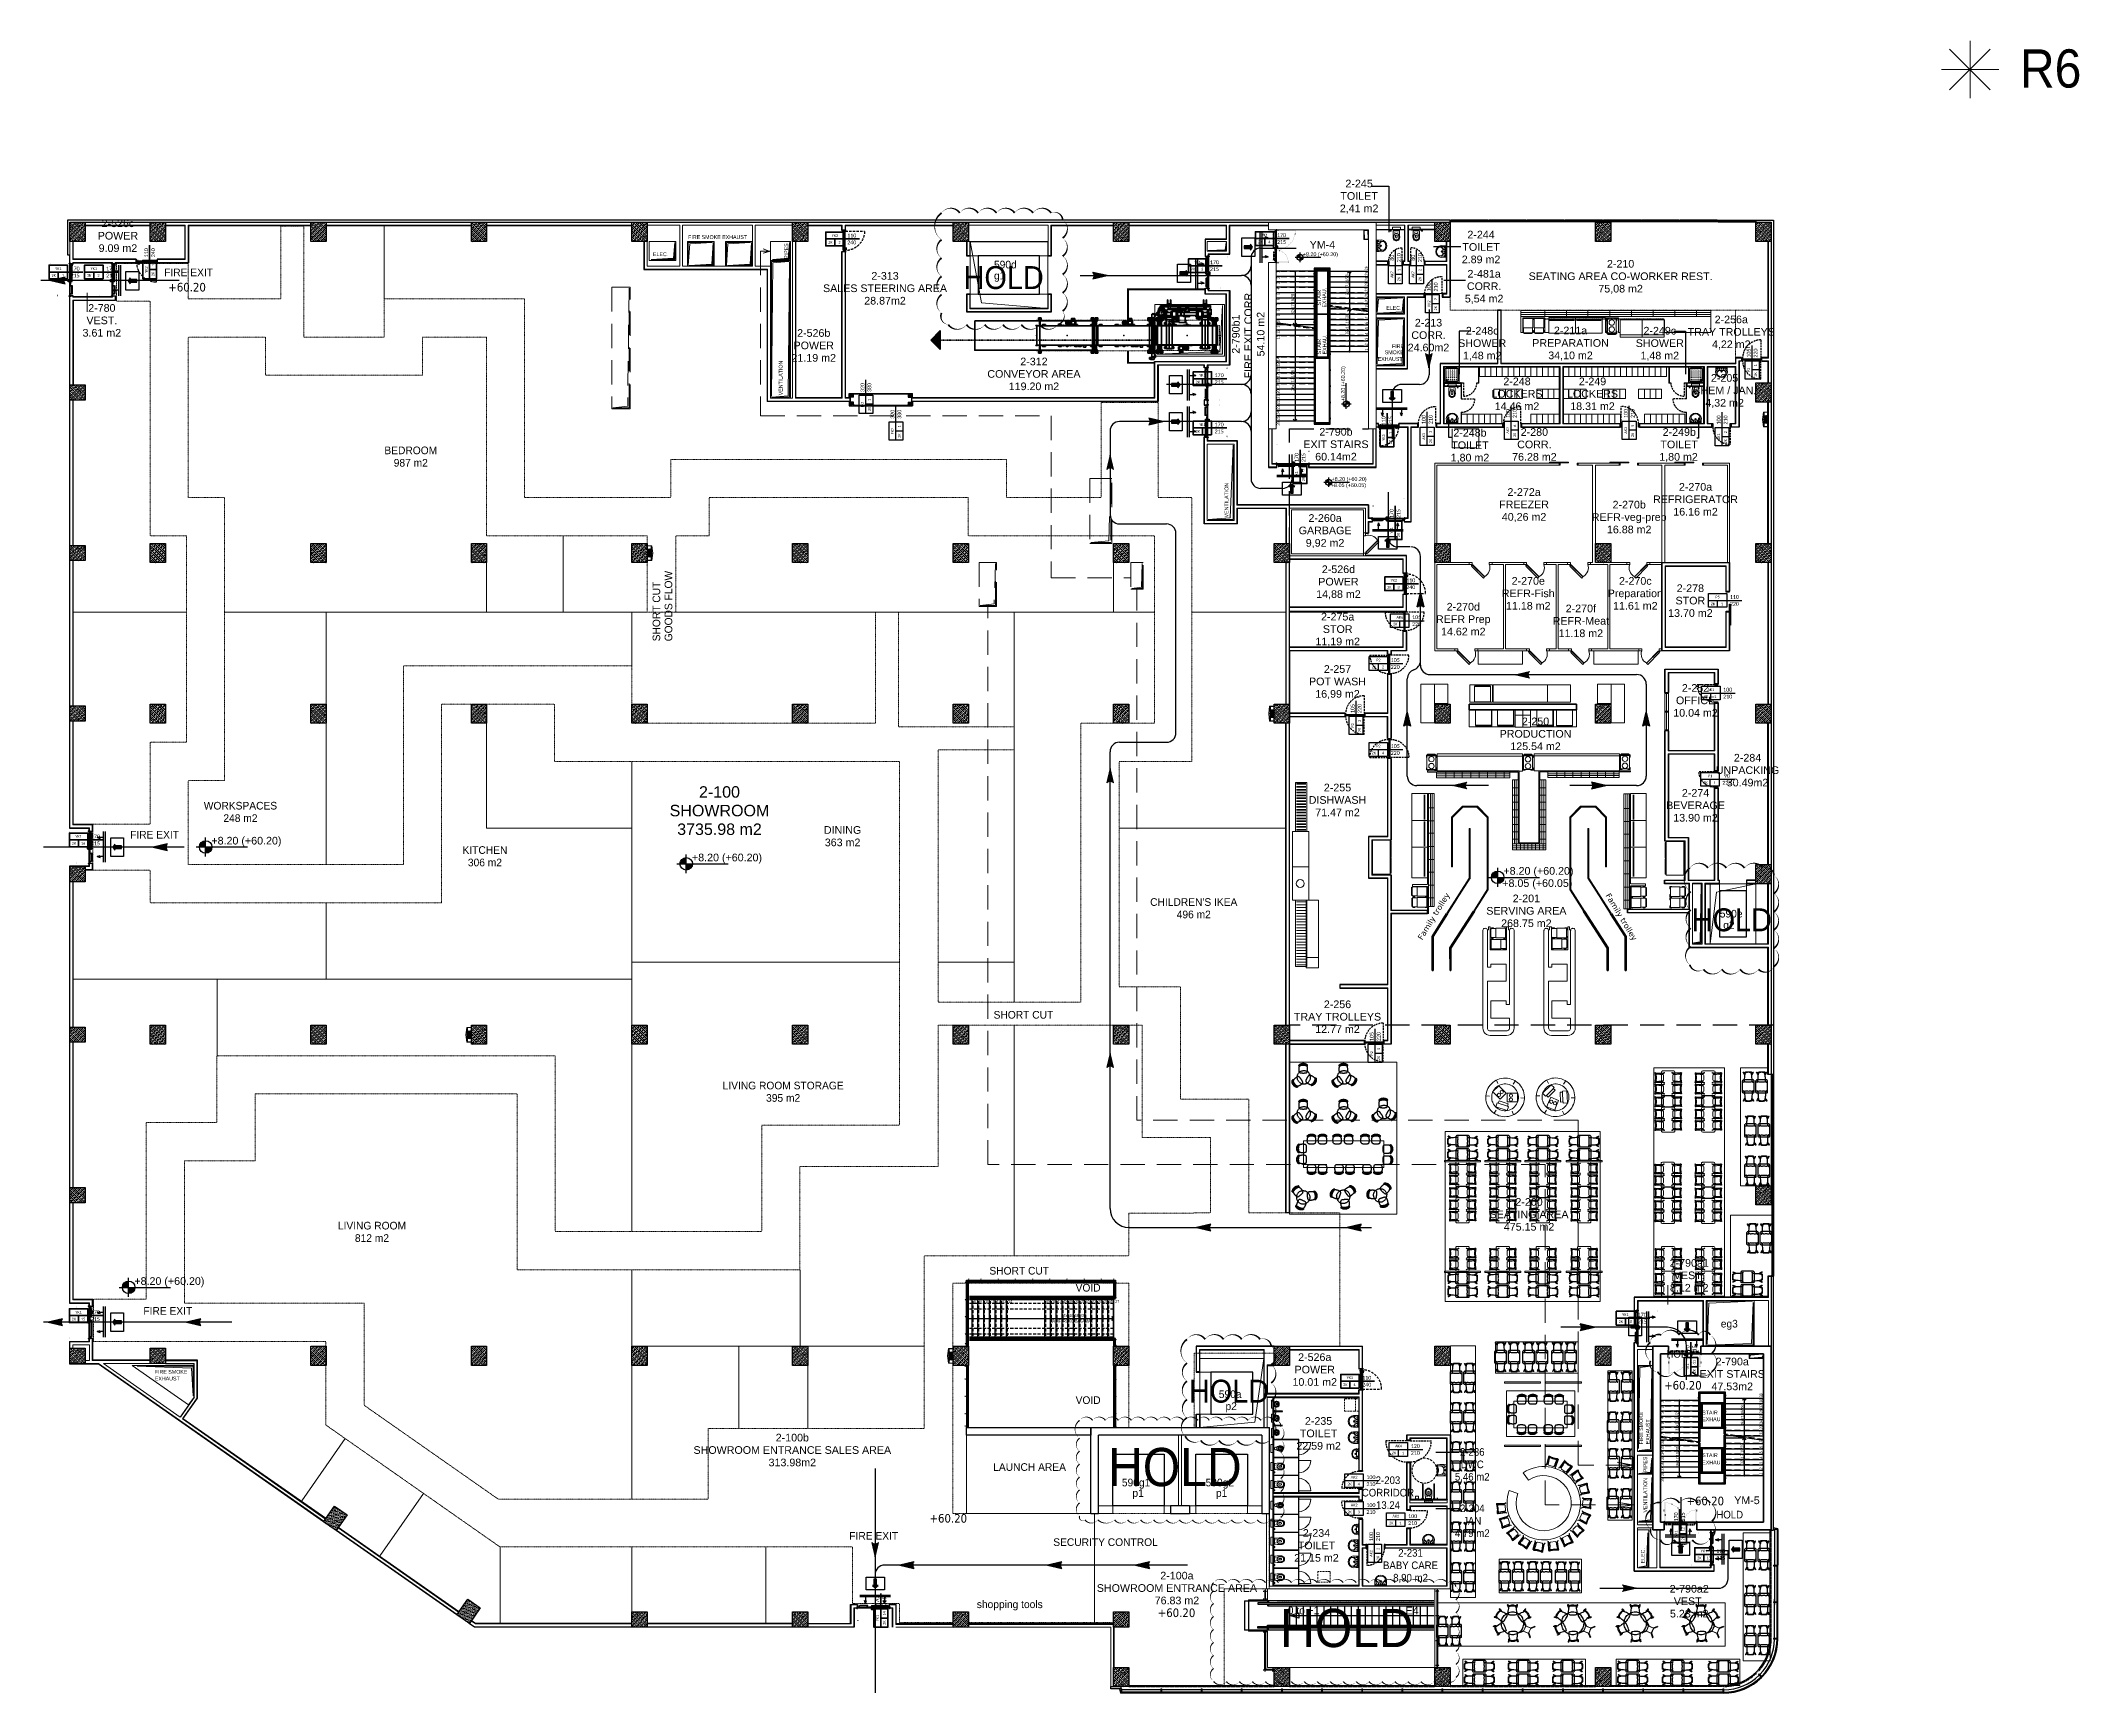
# Model space of a CAD drawing. Header units: metres. Extents: x -9891 to 773, y -8413 to 232.
import ezdxf
from ezdxf.enums import TextEntityAlignment as Align

# ---------------------------------------------------------------- set-up
doc = ezdxf.new("R2010")
doc.units = ezdxf.units.M
doc.header["$LTSCALE"] = 0.01
doc.header["$MEASUREMENT"] = 0
for name, pattern in [('AM_DIN_G_W050', [13.75, 9.75, -1.5, 1, -1.5]), ('AM_ISO08W050', [18, 12, -1.5, 3, -1.5]), ('AM_ISO09W050', [22.5, 12, -1.5, 3, -1.5, 3, -1.5]), ('Amconstr', [9999, 9999, 0]), ('DASHDOT', [1, 0.5, -0.25, 0, -0.25]), ('DASHDOT2', [0.5, 0.25, -0.125, 0, -0.125]), ('DASHED2', [9.525, 6.35, -3.175]), ('DOT', [6.35, 0, -6.35]), ('DOT2', [0.125, 0, -0.125]), ('HIDDEN', [9.525, 6.35, -3.175]), ('HIDDEN2', [0.1875, 0.125, -0.0625]), ('IKEA Long Dashed', [2.5, 2, -0.5]), ('Wipeout_Contour', [5, 0, -5])]:
    doc.linetypes.add(name, pattern=pattern)
doc.layers.get('0').update_dxf_attribs({"color": 30, "lineweight": 0})
doc.layers.add('2', color=8, linetype='Continuous', lineweight=0, plot=False)
doc.layers.add('SSN_PBC-AM_7', color=5, linetype='AM_ISO08W050', lineweight=18, plot=False)
for name, color, linetype in [('6', 242, 'Continuous'), ('AG-02', 152, 'Continuous'), ('AG-DOOR', 2, 'Continuous'), ('AG-DOOR-NOTATION-ROLLING', 52, 'Continuous'), ('AG-DOOR-NOTATION-WOODDEN', 60, 'Continuous'), ('AG-DOOR-OPENING', 9, 'HIDDEN'), ('AG-DOOR-POLYETHYLENE', 213, 'Continuous'), ('AG-ELEV-02', 152, 'Continuous'), ('AG-HANDRAIL', 20, 'Continuous'), ('AG-HATCH', 9, 'Continuous'), ('AG-Hidden', 9, 'HIDDEN'), ('AG-PLASTER', 73, 'Continuous'), ('AG-STAIR', 3, 'Continuous'), ('AG-STEEL', 122, 'Continuous'), ('AG-TEXT', 7, 'Continuous'), ('AI-120', 4, 'Continuous'), ('AR-ESCALATOR', 3, 'Continuous'), ('AR-HANDRAIL', 20, 'Continuous'), ('AR-REV06', 252, 'Continuous'), ('CAM', 1, 'Continuous'), ('KPL1', 143, 'Continuous'), ('V-0_Hatch_Concrete', 252, 'Continuous'), ('V-2_Column', 160, 'Continuous'), ('V-2_Stair', 100, 'Continuous'), ('V-5_Mechanical', 222, 'Continuous'), ('V_KOT', 2, 'Continuous')]:
    doc.layers.add(name, color=color, linetype=linetype)
for name, color, linetype, lineweight in [('Ag-040', 2, 'Continuous', 20), ('AG-DOOR-NOTATION-FIRE', 1, 'Continuous', 40), ('AG-Door_Aluminum', 60, 'Continuous', 13), ('AG-FIRE-HOSE', 1, 'Continuous', 0), ('AG-Furniture', 9, 'Continuous', 9), ('AG-Insulation_Heat_Rockwool', 95, 'BATTING', 13), ('AG-Profile_Aluminium', 122, 'Continuous', 9), ('AG-Slab_Hole', 163, 'Continuous', 20), ('AG-Wall', 4, 'Continuous', 20), ('AG-Wall-Cold Room Panel', 1, 'Continuous', 18), ('AG-WALL-GYP-GREEN', 83, 'Continuous', 20), ('AI-040', 2, 'Continuous', 20), ('AI-040 @ 250', 2, 'Continuous', 20), ('AM_CL', 1, 'Amconstr', 25), ('Cephe Duvarı', 3, 'Continuous', 30), ('HOLD', 7, 'Continuous', 0), ('PERDE DUVAR', 5, 'Continuous', 40), ('R6', 4, 'Continuous', 0), ('shaft', 3, 'Continuous', 20), ('SP1-Equipment', 4, 'Continuous', 9), ('SP2-Flooring', 4, 'DASHED2', 9), ('SSN_FT_Anbau-AM_0', 7, 'Continuous', 50), ('SSN_Lift-AM_0', 7, 'Continuous', 50), ('SSN_PBC-AM_0', 5, 'Continuous', 50), ('SSN_PBC-AM_11', 9, 'AM_ISO09W050', 18), ('SSN_Signalgeber-AM_0', 3, 'Continuous', 50), ('SSN_SLT-AM_0', 1, 'Continuous', 50), ('sıva', 160, 'Continuous', 9)]:
    doc.layers.add(name, color=color, linetype=linetype, lineweight=lineweight)
doc.styles.add('$0$IIS IKEA SANS', font='')
doc.styles.add('ALANLAR_B8$0$ALANLAR_B8$0$VIVA_100', font='arial.ttf', dxfattribs={"height": 25})
doc.styles.add('ARIAL', font='arial.ttf', dxfattribs={"width": 0.9})
doc.styles.add('ARIAL-ING', font='arial.ttf')
doc.styles.add('CALIBRI LIGHT', font='calibril.ttf')
doc.styles.add('GENERATED_STYLE_5', font='verdana.ttf')
doc.styles.add('IIS IKEA SANS', font='')
doc.styles.get('$0$IIS IKEA SANS').set_extended_font_data('IKEA Sans')
doc.styles.get('IIS IKEA SANS').set_extended_font_data('IKEA Sans')
doc.linetypes.add('BATTING', pattern='A,0.00254,-2.54,[134,ltypeshp.shx,S=2.54,R=0,X=-2.54,Y=0],-5.08,[134,ltypeshp.shx,S=2.54,R=180,X=2.54,Y=0],-2.54', length=10.16254)
pattern_1 = [(45, (-19036.79, -4512.143), (-10.606602, 10.606602), []), (45, (-19026.183, -4512.143), (-10.606602, 10.606602), [7.5, -3.75])]

# ---------------------------------------------------------------- blocks, each defined once
blk = doc.blocks.new('A$C46421520')
for p, q in [((-56, 362), (3256, 362)), ((-56, 177), (-56, 362)), ((-50, 307), (-56, 362)), ((-50, 307), (-56, 362)), ((162, 177), (-56, 177)), ((189, 307), (-50, 307)), ((-50, 140), (-50, 161)), ((0, 161), (-50, 161)), ((-50, 140), (0, 140)), ((-47, 177), (-47, 161)), ((-33, 307), (-33, 177)), ((177, 243), (-33, 243)), ((-31, 177), (-31, 161)), ((0, 140), (0, 161)), ((189, 341), (3011, 341)), ((189, 307), (189, 341)), ((3011, 307), (3011, 341)), ((3011, 307), (3250, 307)), ((3023, 243), (3233, 243)), ((3038, 177), (3256, 177)), ((3200, 140), (3200, 161)), ((3200, 161), (3250, 161)), ((3250, 140), (3200, 140)), ((3231, 177), (3231, 161)), ((3233, 307), (3233, 177)), ((3247, 177), (3247, 161)), ((3250, 307), (3256, 362)), ((3250, 307), (3256, 362)), ((3250, 140), (3250, 161)), ((3256, 177), (3256, 362)), ((-56, -87), (-56, -272)), ((162, -87), (-56, -87)), ((-50, -217), (-56, -272)), ((-50, -217), (-56, -272)), ((-56, -272), (3256, -272)), ((-50, -50), (-50, -71)), ((-50, -50), (0, -50)), ((0, -71), (-50, -71)), ((189, -217), (-50, -217)), ((-47, -87), (-47, -71)), ((-33, -217), (-33, -87)), ((177, -153), (-33, -153)), ((-31, -87), (-31, -71)), ((0, -50), (0, -71)), ((189, -217), (189, -251)), ((189, -251), (3011, -251)), ((3011, -217), (3250, -217)), ((3011, -217), (3011, -251)), ((3023, -153), (3233, -153)), ((3038, -87), (3256, -87)), ((3200, -50), (3200, -71)), ((3250, -50), (3200, -50)), ((3200, -71), (3250, -71)), ((3231, -87), (3231, -71)), ((3233, -217), (3233, -87)), ((3247, -87), (3247, -71)), ((3250, -50), (3250, -71)), ((3250, -217), (3256, -272)), ((3250, -217), (3256, -272)), ((3256, -87), (3256, -272))]:
    blk.add_line(p, q)
for centre, radius, start, end in [((180, 216), 217, 156.7324, 169.45982), ((-12, 299), 7.52, 23.26793, 156.73207), ((201, 216), 217, 156.73239, 172.9381), ((-205, 216), 217, 20.79908, 23.26489), ((-205, 216), 217, 20.79908, 23.26489), ((9, 299), 7.52, 23.26793, 156.73207), ((222, 216), 217, 156.73131, 172.94014), ((-184, 216), 217, 20.79908, 23.26489), ((-184, 216), 217, 20.79908, 23.26489), ((29, 299), 7.52, 23.26793, 156.73207), ((243, 216), 217, 156.73131, 172.94014), ((-163, 216), 217, 20.79908, 23.26489), ((50, 299), 7.52, 23.26793, 156.73207), ((263, 216), 217, 156.73131, 172.94014), ((-142, 216), 217, 20.79908, 23.26489), ((71, 299), 7.52, 23.26793, 156.73207), ((284, 216), 217, 156.73131, 172.94014), ((-122, 216), 217, 20.79908, 23.26489), ((92, 299), 7.52, 23.26793, 156.73207), ((305, 216), 217, 156.73131, 172.94014), ((-101, 216), 217, 20.79908, 23.26489), ((113, 299), 7.52, 23.26793, 156.73207), ((326, 216), 217, 156.68789, 172.94097), ((-79, 217), 216, 20.79669, 23.27209), ((134, 299), 7.52, 23.26793, 156.73207), ((347, 216), 217, 156.68676, 172.94134), ((-59, 216), 217, 20.79908, 23.26489), ((155, 299), 7.52, 23.26631, 156.73369), ((49, 240), 129, 331.15682, 29.38511), ((3151, 240), 129, 150.61489, 208.84318), ((3045, 299), 7.52, 23.26631, 156.73369), ((2853, 216), 217, 7.05866, 23.31324), ((3259, 216), 217, 156.73511, 159.20092), ((3066, 299), 7.52, 23.26793, 156.73207), ((2874, 216), 217, 7.05903, 23.31211), ((3279, 217), 216, 156.72791, 159.20331), ((3087, 299), 7.52, 23.26793, 156.73207), ((2895, 216), 217, 7.05986, 23.26869), ((3301, 216), 217, 156.73511, 159.20092), ((3108, 299), 7.52, 23.26793, 156.73207), ((2916, 216), 217, 7.05986, 23.26869), ((3322, 216), 217, 156.73511, 159.20092), ((3129, 299), 7.52, 23.26793, 156.73207), ((2937, 216), 217, 7.05986, 23.26869), ((3342, 216), 217, 156.73511, 159.20092), ((3150, 299), 7.52, 23.26793, 156.73207), ((2957, 216), 217, 7.05986, 23.26869), ((3363, 216), 217, 156.73511, 159.20092), ((3171, 299), 7.52, 23.26793, 156.73207), ((2978, 216), 217, 7.05986, 23.26869), ((3384, 216), 217, 156.73511, 159.20092), ((3384, 216), 217, 156.73511, 159.20092), ((3191, 299), 7.52, 23.26793, 156.73207), ((2999, 216), 217, 7.0619, 23.26761), ((3405, 216), 217, 156.73511, 159.20092), ((3405, 216), 217, 156.73511, 159.20092), ((3212, 299), 7.52, 23.26793, 156.73207), ((3020, 216), 217, 10.54018, 23.2676), ((180, -126), 217, 190.54018, 203.2676), ((-12, -209), 7.52, 203.26793, 336.73207), ((201, -126), 217, 187.0619, 203.26761), ((-205, -126), 217, 336.73511, 339.20092), ((-205, -126), 217, 336.73511, 339.20092), ((9, -209), 7.52, 203.26793, 336.73207), ((222, -126), 217, 187.05986, 203.26869), ((-184, -126), 217, 336.73511, 339.20092), ((-184, -126), 217, 336.73511, 339.20092), ((29, -209), 7.52, 203.26793, 336.73207), ((243, -126), 217, 187.05986, 203.26869), ((-163, -126), 217, 336.73511, 339.20092), ((50, -209), 7.52, 203.26793, 336.73207), ((263, -126), 217, 187.05986, 203.26869), ((-142, -126), 217, 336.73511, 339.20092), ((71, -209), 7.52, 203.26793, 336.73207), ((284, -126), 217, 187.05986, 203.26869), ((-122, -126), 217, 336.73511, 339.20092), ((92, -209), 7.52, 203.26793, 336.73207), ((305, -126), 217, 187.05986, 203.26869), ((-101, -126), 217, 336.73511, 339.20092), ((113, -209), 7.52, 203.26793, 336.73207), ((326, -126), 217, 187.05903, 203.31211), ((-79, -127), 216, 336.72791, 339.20331), ((134, -209), 7.52, 203.26793, 336.73207), ((347, -126), 217, 187.05866, 203.31324), ((-59, -126), 217, 336.73511, 339.20092), ((155, -209), 7.52, 203.26631, 336.73369), ((49, -150), 129, 330.61489, 28.84318), ((3151, -150), 129, 151.15682, 209.38511), ((3045, -209), 7.52, 203.26631, 336.73369), ((2853, -126), 217, 336.68676, 352.94134), ((3259, -126), 217, 200.79908, 203.26489), ((3066, -209), 7.52, 203.26793, 336.73207), ((2874, -126), 217, 336.68789, 352.94097), ((3279, -127), 216, 200.79669, 203.27209), ((3087, -209), 7.52, 203.26793, 336.73207), ((2895, -126), 217, 336.73131, 352.94014), ((3301, -126), 217, 200.79908, 203.26489), ((3108, -209), 7.52, 203.26793, 336.73207), ((2916, -126), 217, 336.73131, 352.94014), ((3322, -126), 217, 200.79908, 203.26489), ((3129, -209), 7.52, 203.26793, 336.73207), ((2937, -126), 217, 336.73131, 352.94014), ((3342, -126), 217, 200.79908, 203.26489), ((3150, -209), 7.52, 203.26793, 336.73207), ((2957, -126), 217, 336.73131, 352.94014), ((3363, -126), 217, 200.79908, 203.26489), ((3171, -209), 7.52, 203.26793, 336.73207), ((2978, -126), 217, 336.73131, 352.94014), ((3384, -126), 217, 200.79908, 203.26489), ((3384, -126), 217, 200.79908, 203.26489), ((3191, -209), 7.52, 203.26793, 336.73207), ((2999, -126), 217, 336.73239, 352.9381), ((3405, -126), 217, 200.79908, 203.26489), ((3405, -126), 217, 200.79908, 203.26489), ((3212, -209), 7.52, 203.26793, 336.73207), ((3020, -126), 217, 336.7324, 349.45982)]:
    blk.add_arc(centre, radius, start, end)
blk = doc.blocks.new('*U8')
at = {"style": 'ARIAL'}
for tag, p in [('NO', (1.68, 0.8)), ('MAHAL', (1.68, -1.8)), ('ALAN', (1.68, -4.4))]:
    blk.add_attdef(tag, text='', height=1.6, dxfattribs=at).set_placement(p, align=Align.MIDDLE_CENTER)
blk = doc.blocks.new('A$C4FB81733')
at = {"layer": 'PERDE DUVAR', "lineweight": -2}
blk.add_line((8700, 5140), (8700, 5540), dxfattribs=at)
for points in [[(8700, 5140), (0, 5140), (0, 5540), (8700, 5540)], [(10400, 5540), (10800, 5540), (10800, -100), (0, -100), (0, 300), (10400, 300), (10400, 5540)]]:
    blk.add_lwpolyline(points, dxfattribs=at)
blk = doc.blocks.new('IIS_RoomInfo_2D')
at = {"style": 'IIS IKEA SANS'}
for tag, p, height in [('IIS_ROOMINFO_1:ROOMNAME', (-5.19, 1.61), 2), ('IIS_ROOMINFO_1:ROOMNO', (-5.19, -1.39), 2), ('IIS_ROOMINFO_1:ROOMM2', (-5.19, -3.64), 1.25)]:
    blk.add_attdef(tag, p, '', height=height, dxfattribs=at)
blk = doc.blocks.new('150714_ARSA$0$Kolon 80x80')
at = {"layer": 'V-0_Hatch_Concrete'}
h = blk.add_hatch(dxfattribs=at)
h.set_pattern_fill('ANSI33', color=256, scale=0.6)
h.set_pattern_definition([(45, (-173.56495, -48.76922), (-0.10606602, 0.10606602), []), (45, (-173.45888, -48.76922), (-0.10606602, 0.10606602), [0.075, -0.0375])])
h.paths.add_polyline_path([(0, 0.8), (0.8, 0.8), (0.8, 0), (0, 0)])
at = {"layer": 'V-2_Column'}
blk.add_lwpolyline([(0, 0.8), (0.8, 0.8), (0.8, 0), (0, 0), (0, 0.8)], dxfattribs=at)
blk = doc.blocks.new('150714_ARSA$0$KOLON 80X120')
at = {"layer": 'V-0_Hatch_Concrete'}
h = blk.add_hatch(dxfattribs=at)
h.set_pattern_fill('ANSI33', color=256, scale=60)
h.set_pattern_definition(pattern_1)
h.paths.add_polyline_path([(0, 100), (80, 100), (80, 0), (0, 0)])
at = {"layer": 'V-2_Column'}
blk.add_lwpolyline([(0, 100), (80, 100), (80, 0), (0, 0), (0, 100)], dxfattribs=at)
blk = doc.blocks.new('PSN_Cold Line Coffee Machine')
at = {"layer": 'SP1-Equipment', "color": 7, "linetype": 'Continuous', "lineweight": 13}
for p, q in [((451, 552), (0, 552)), ((0, 552), (0, 130)), ((0, 130), (0, 0)), ((451, 130), (451, 552)), ((451, 0), (451, 130)), ((451, 0), (0, 0))]:
    blk.add_line(p, q, dxfattribs=at)
for centre, radius in [((121, 343), 86), ((337, 344), 86.3)]:
    blk.add_circle(centre, radius, dxfattribs=at)
blk = doc.blocks.new('PSN_Cold Line Softdrink dispensing Tower')
at = {"layer": 'SP1-Equipment', "color": 7, "linetype": 'Continuous', "lineweight": 13}
for p, q in [((0, 220), (0, 0)), ((61, 220), (0, 220)), ((0, 0), (630, 0)), ((61, 350), (61, 220)), ((570, 350), (61, 350)), ((61, 230), (570, 230)), ((570, 220), (570, 350)), ((630, 220), (570, 220)), ((630, 0), (630, 220))]:
    blk.add_line(p, q, dxfattribs=at)
blk = doc.blocks.new('SSN_Beverage island round')
at = {"layer": 'SP1-Equipment', "color": 7, "linetype": 'Continuous', "lineweight": 13}
for p, q in [((3, 1094), (0, 991)), ((17, 1195), (3, 1094)), ((41, 1295), (17, 1195)), ((74, 1392), (41, 1295)), ((118, 1484), (74, 1392)), ((170, 1572), (118, 1484)), ((231, 1655), (170, 1572)), ((300, 1730), (231, 1655)), ((377, 1798), (300, 1730)), ((321, 1137), (311, 1053)), ((342, 1219), (321, 1137)), ((372, 1299), (342, 1219)), ((360, 1269), (362, 1272)), ((411, 1374), (372, 1299)), ((460, 1858), (377, 1798)), ((459, 1443), (411, 1374)), ((515, 1507), (459, 1443)), ((548, 1910), (460, 1858)), ((579, 1563), (515, 1507)), ((642, 1952), (548, 1910)), ((648, 1611), (579, 1563)), ((739, 1985), (642, 1952)), ((723, 1650), (648, 1611)), ((802, 1680), (723, 1650)), ((839, 2007), (739, 1985)), ((744, 1658), (762, 1666)), ((885, 1701), (802, 1680)), ((940, 2020), (839, 2007)), ((969, 1711), (885, 1701)), ((1043, 2021), (940, 2020)), ((1053, 1711), (969, 1711)), ((1145, 2013), (1043, 2021)), ((1137, 1701), (1053, 1711)), ((1220, 1680), (1137, 1701)), ((1246, 1994), (1145, 2013)), ((1299, 1650), (1220, 1680)), ((1270, 1661), (1220, 1680)), ((1344, 1966), (1246, 1994)), ((1297, 1650), (1270, 1661)), ((1299, 1650), (1297, 1650)), ((1374, 1611), (1299, 1650)), ((1439, 1927), (1344, 1966)), ((1444, 1563), (1374, 1611)), ((1529, 1879), (1439, 1927)), ((1507, 1507), (1444, 1563)), ((1563, 1443), (1507, 1507)), ((1615, 1822), (1529, 1879)), ((1611, 1374), (1563, 1443)), ((1651, 1299), (1611, 1374)), ((1694, 1757), (1615, 1822)), ((1681, 1219), (1651, 1299)), ((1654, 1288), (1651, 1299)), ((1658, 1279), (1654, 1288)), ((1681, 1219), (1658, 1279)), ((1658, 1279), (1666, 1260)), ((1701, 1137), (1681, 1219)), ((1765, 1684), (1694, 1757)), ((1711, 1053), (1701, 1137)), ((1830, 1604), (1765, 1684)), ((1858, 1561), (1830, 1604)), ((1886, 1518), (1858, 1561)), ((1932, 1427), (1886, 1518)), ((1970, 1332), (1932, 1427)), ((1997, 1233), (1970, 1332)), ((2015, 1132), (1997, 1233)), ((2022, 1030), (2015, 1132)), ((0, 991), (7, 889)), ((7, 889), (25, 788)), ((25, 788), (52, 689)), ((52, 689), (90, 594)), ((90, 594), (137, 503)), ((137, 503), (164, 460)), ((164, 460), (192, 417)), ((192, 417), (257, 337)), ((257, 337), (329, 264)), ((311, 1053), (311, 968)), ((311, 968), (321, 884)), ((321, 884), (342, 802)), ((329, 264), (408, 199)), ((342, 802), (372, 723)), ((363, 744), (356, 761)), ((372, 723), (411, 648)), ((408, 199), (493, 142)), ((411, 648), (459, 578)), ((459, 578), (515, 515)), ((493, 142), (583, 94)), ((515, 515), (579, 459)), ((579, 459), (648, 411)), ((583, 94), (678, 56)), ((648, 411), (723, 371)), ((678, 56), (777, 27)), ((723, 371), (802, 341)), ((723, 371), (753, 360)), ((753, 360), (752, 360)), ((753, 360), (802, 341)), ((777, 27), (877, 8)), ((802, 341), (885, 321)), ((877, 8), (979, 0)), ((885, 321), (969, 311)), ((969, 311), (1053, 311)), ((979, 0), (1082, 2)), ((1053, 311), (1137, 321)), ((1082, 2), (1183, 14)), ((1137, 321), (1220, 341)), ((1183, 14), (1283, 37)), ((1220, 341), (1299, 371)), ((1283, 37), (1380, 69)), ((1299, 371), (1374, 411)), ((1370, 97), (1372, 99)), ((1374, 411), (1444, 459)), ((1380, 69), (1474, 112)), ((1444, 459), (1507, 515)), ((1474, 112), (1562, 163)), ((1507, 515), (1563, 578)), ((1562, 163), (1645, 223)), ((1563, 578), (1611, 648)), ((1611, 648), (1651, 723)), ((1645, 223), (1722, 291)), ((1651, 723), (1681, 802)), ((1662, 752), (1659, 745)), ((1681, 802), (1701, 884)), ((1701, 884), (1711, 968)), ((1711, 968), (1711, 1053)), ((1722, 291), (1791, 367)), ((1791, 367), (1852, 449)), ((1852, 449), (1905, 537)), ((1905, 537), (1948, 630)), ((1948, 630), (1982, 727)), ((1982, 727), (2005, 826)), ((2005, 826), (2019, 928)), ((2019, 928), (2022, 1030))]:
    blk.add_line(p, q, dxfattribs=at)
at = {"layer": 'SP1-Equipment', "color": 7, "linetype": 'Continuous', "lineweight": 20}
for p, q in [((281, 1384), (106, 1468)), ((941, 1824), (926, 2018)), ((1679, 1480), (1839, 1590)), ((324, 596), (164, 486)), ((1030, 195), (1045, 1)), ((1742, 647), (1917, 563))]:
    blk.add_line(p, q, dxfattribs=at)
blk = doc.blocks.new('Slab_10_1', base_point=(-17693, -5462))
at = {"layer": 'SP1-Equipment', "color": 7, "linetype": 'Continuous', "lineweight": 18, "flags": 128}
blk.add_lwpolyline([(-17693, -5462), (-17693, -4620), (-7755, -4620), (-7755, -5462), (-10184, -5462), (-10187, -4801), (-11388, -4801), (-11469, -4801), (-12508, -4801), (-12508, -5462), (-12591, -5462), (-12589, -4698), (-13239, -4698), (-13239, -5462), (-13268, -5462), (-13268, -4675), (-16239, -4675), (-16239, -5462), (-16442, -5462), (-16439, -4694), (-17589, -4694), (-17587, -5462)], close=True, dxfattribs=at)
blk = doc.blocks.new('Wall_174_1', base_point=(-16439, -4766))
at = {"layer": 'SP1-Equipment', "color": 7, "linetype": 'DASHED2', "lineweight": 20}
for p, q in [((-10205, -4756), (-16439, -4756)), ((-16439, -4756), (-16439, -4766)), ((-16439, -4766), (-10195, -4766))]:
    blk.add_line(p, q, dxfattribs=at)
blk = doc.blocks.new('Wall_182_1', base_point=(-13994, -7049))
at = {"layer": 'SP1-Equipment', "color": 7, "linetype": 'Continuous', "lineweight": 13}
for p, q in [((-13994, -7049), (-13994, -7549)), ((-13694, -7049), (-13994, -7049)), ((-13694, -7549), (-13694, -7049)), ((-13994, -7549), (-13694, -7549))]:
    blk.add_line(p, q, dxfattribs=at)
blk = doc.blocks.new('Wall_183_1', base_point=(-14294, -7049))
at = {"layer": 'SP1-Equipment', "color": 7, "linetype": 'Continuous', "lineweight": 13}
for p, q in [((-14294, -7049), (-14294, -7549)), ((-13994, -7049), (-14294, -7049)), ((-13994, -7549), (-13994, -7049)), ((-14294, -7549), (-13994, -7549))]:
    blk.add_line(p, q, dxfattribs=at)
blk = doc.blocks.new('Wall_184_1', base_point=(-14594, -7049))
at = {"layer": 'SP1-Equipment', "color": 7, "linetype": 'Continuous', "lineweight": 13}
for p, q in [((-14594, -7049), (-14594, -7549)), ((-14294, -7049), (-14594, -7049)), ((-14294, -7549), (-14294, -7049)), ((-14594, -7549), (-14294, -7549))]:
    blk.add_line(p, q, dxfattribs=at)
blk = doc.blocks.new('Wall_185_1', base_point=(-14894, -7049))
at = {"layer": 'SP1-Equipment', "color": 7, "linetype": 'Continuous', "lineweight": 13}
for p, q in [((-14894, -7049), (-14894, -7549)), ((-14594, -7049), (-14894, -7049)), ((-14594, -7549), (-14594, -7049)), ((-14894, -7549), (-14594, -7549))]:
    blk.add_line(p, q, dxfattribs=at)
blk = doc.blocks.new('Wall_186_1', base_point=(-15194, -7049))
at = {"layer": 'SP1-Equipment', "color": 7, "linetype": 'Continuous', "lineweight": 13}
for p, q in [((-15194, -7049), (-15194, -7549)), ((-14894, -7049), (-15194, -7049)), ((-14894, -7549), (-14894, -7049)), ((-15194, -7549), (-14894, -7549))]:
    blk.add_line(p, q, dxfattribs=at)
blk = doc.blocks.new('Wall_191_1', base_point=(-14839, -24990))
at = {"layer": 'SP1-Equipment', "color": 7, "linetype": 'Continuous', "lineweight": 40}
for p, q in [((-14839, -24690), (-20459, -24690)), ((-20459, -24690), (-20459, -24990)), ((-20459, -24990), (-14839, -24990)), ((-14839, -24990), (-14839, -24690))]:
    blk.add_line(p, q, dxfattribs=at)
blk = doc.blocks.new('Wall_192_1', base_point=(-21902, -35378))
at = {"color": 254, "linetype": 'Wipeout_Contour', "lineweight": 0, "ltscale": 164787.174527}
blk.add_wipeout([(-21937, -35343), (-21902, -35378), (-21311, -34788), (-21347, -34752)], dxfattribs=at).dxf.layer = 'SP1-Equipment'
at = {"layer": 'SP1-Equipment', "color": 7, "linetype": 'Continuous', "lineweight": 20}
blk.add_line((-21937, -35343), (-21902, -35378), dxfattribs=at)
at = {"color": 254, "linetype": 'Wipeout_Contour', "lineweight": 0, "ltscale": 160488.646338}
blk.add_wipeout([(-21311, -34717), (-21276, -34752), (-20374, -33850), (-20409, -33815)], dxfattribs=at).dxf.layer = 'SP1-Equipment'
at = {"color": 254, "linetype": 'Wipeout_Contour', "lineweight": 0, "ltscale": 197449.507403}
blk.add_wipeout([(-20398, -33803), (-20409, -33815), (-20391, -33832), (-20399, -33814), (-20395, -33804)], dxfattribs=at).dxf.layer = 'SP1-Equipment'
at = {"color": 254, "linetype": 'Wipeout_Contour', "lineweight": 0, "ltscale": 285347.931055}
blk.add_wipeout([(-21311, -34717), (-21347, -34752), (-21324, -34775), (-21331, -34758), (-21324, -34740), (-21306, -34733), (-21288, -34740)], dxfattribs=at).dxf.layer = 'SP1-Equipment'
at = {"color": 254, "linetype": 'Wipeout_Contour', "lineweight": 0, "ltscale": 236939.0596}
blk.add_wipeout([(-20391, -33832), (-20374, -33850), (-20348, -33824), (-20352, -33822), (-20356, -33832), (-20374, -33839)], dxfattribs=at).dxf.layer = 'SP1-Equipment'
at = {"color": 254, "linetype": 'Wipeout_Contour', "lineweight": 0, "ltscale": 122378.811117}
blk.add_wipeout([(-21306, -34783), (-21324, -34775), (-21311, -34788)], dxfattribs=at).dxf.layer = 'SP1-Equipment'
at = {"color": 254, "linetype": 'Wipeout_Contour', "lineweight": 0, "ltscale": 122247.043925}
blk.add_wipeout([(-21276, -34752), (-21288, -34740), (-21281, -34757)], dxfattribs=at).dxf.layer = 'SP1-Equipment'
at = {"layer": 'SP1-Equipment', "color": 7, "linetype": 'Continuous', "lineweight": 20}
for p, q in [((-20398, -33803), (-21937, -35343)), ((-21281, -34757), (-20348, -33824)), ((-21902, -35378), (-21306, -34783))]:
    blk.add_line(p, q, dxfattribs=at)
blk = doc.blocks.new('Wall_193_1', base_point=(-20348, -33824))
at = {"color": 254, "linetype": 'Wipeout_Contour', "lineweight": 0, "ltscale": 155532.951918}
blk.add_wipeout([(-20398, -33789), (-20348, -33789), (-20348, -32445), (-20398, -32445)], dxfattribs=at).dxf.layer = 'SP1-Equipment'
at = {"color": 254, "linetype": 'Wipeout_Contour', "lineweight": 0, "ltscale": 151168.569912}
blk.add_wipeout([(-20398, -32395), (-20348, -32395), (-20348, -31264), (-20398, -31264)], dxfattribs=at).dxf.layer = 'SP1-Equipment'
at = {"color": 254, "linetype": 'Wipeout_Contour', "lineweight": 0, "ltscale": 197357.168452}
blk.add_wipeout([(-20398, -33789), (-20398, -33803), (-20395, -33804), (-20391, -33797), (-20374, -33789)], dxfattribs=at).dxf.layer = 'SP1-Equipment'
at = {"color": 254, "linetype": 'Wipeout_Contour', "lineweight": 0, "ltscale": 149276.262576}
blk.add_wipeout([(-20398, -31264), (-20373, -31264), (-20391, -31257), (-20398, -31241)], dxfattribs=at).dxf.layer = 'SP1-Equipment'
at = {"color": 254, "linetype": 'Wipeout_Contour', "lineweight": 0, "ltscale": 153135.422886}
blk.add_wipeout([(-20398, -32395), (-20398, -32420), (-20390, -32402), (-20373, -32395)], dxfattribs=at).dxf.layer = 'SP1-Equipment'
at = {"color": 254, "linetype": 'Wipeout_Contour', "lineweight": 0, "ltscale": 236764.454217}
blk.add_wipeout([(-20374, -33789), (-20356, -33797), (-20349, -33814), (-20352, -33822), (-20348, -33824), (-20348, -33789)], dxfattribs=at).dxf.layer = 'SP1-Equipment'
at = {"color": 254, "linetype": 'Wipeout_Contour', "lineweight": 0, "ltscale": 149160.402922}
blk.add_wipeout([(-20398, -31215), (-20398, -31237), (-20391, -31221), (-20374, -31215)], dxfattribs=at).dxf.layer = 'SP1-Equipment'
at = {"color": 254, "linetype": 'Wipeout_Contour', "lineweight": 0, "ltscale": 153251.203785}
blk.add_wipeout([(-20398, -32445), (-20373, -32445), (-20390, -32437), (-20398, -32420)], dxfattribs=at).dxf.layer = 'SP1-Equipment'
at = {"color": 254, "linetype": 'Wipeout_Contour', "lineweight": 0, "ltscale": 261007.814083}
blk.add_wipeout([(-20373, -31264), (-20348, -31264), (-20348, -31215), (-20372, -31215), (-20356, -31221), (-20348, -31239), (-20356, -31257)], dxfattribs=at).dxf.layer = 'SP1-Equipment'
at = {"color": 254, "linetype": 'Wipeout_Contour', "lineweight": 0, "ltscale": 153179.960017}
blk.add_wipeout([(-20373, -32445), (-20348, -32445), (-20348, -32420), (-20355, -32437)], dxfattribs=at).dxf.layer = 'SP1-Equipment'
at = {"layer": 'SP1-Equipment', "color": 7, "linetype": 'Continuous', "lineweight": 20}
for p, q in [((-20378, -31215), (-20398, -31215)), ((-20398, -31215), (-20398, -31233)), ((-20348, -31215), (-20369, -31215))]:
    blk.add_line(p, q, dxfattribs=at)
at = {"color": 254, "linetype": 'Wipeout_Contour', "lineweight": 0, "ltscale": 153064.134987}
blk.add_wipeout([(-20348, -32395), (-20373, -32395), (-20355, -32402), (-20348, -32420)], dxfattribs=at).dxf.layer = 'SP1-Equipment'
at = {"layer": 'SP1-Equipment', "color": 7, "linetype": 'Continuous', "lineweight": 20}
for p, q in [((-20398, -31245), (-20398, -33803)), ((-20348, -33824), (-20348, -31215))]:
    blk.add_line(p, q, dxfattribs=at)
blk = doc.blocks.new('Wall_195_1', base_point=(-19410, -34427))
at = {"color": 254, "linetype": 'Wipeout_Contour', "lineweight": 0, "ltscale": 155685.132144}
blk.add_wipeout([(-19460, -34395), (-19410, -34395), (-19410, -33045), (-19460, -33045)], dxfattribs=at).dxf.layer = 'SP1-Equipment'
at = {"color": 254, "linetype": 'Wipeout_Contour', "lineweight": 0, "ltscale": 151200.997762}
blk.add_wipeout([(-19460, -32995), (-19410, -32995), (-19410, -31845), (-19460, -31845)], dxfattribs=at).dxf.layer = 'SP1-Equipment'
at = {"color": 254, "linetype": 'Wipeout_Contour', "lineweight": 0, "ltscale": 197595.678534}
blk.add_wipeout([(-19460, -34406), (-19451, -34410), (-19448, -34402), (-19430, -34395), (-19460, -34395)], dxfattribs=at).dxf.layer = 'SP1-Equipment'
at = {"color": 254, "linetype": 'Wipeout_Contour', "lineweight": 0, "ltscale": 147116.760278}
blk.add_wipeout([(-19460, -31795), (-19410, -31795), (-19410, -30652), (-19460, -30652)], dxfattribs=at).dxf.layer = 'SP1-Equipment'
at = {"color": 254, "linetype": 'Wipeout_Contour', "lineweight": 0, "ltscale": 268246.837725}
blk.add_wipeout([(-19460, -33045), (-19430, -33045), (-19448, -33037), (-19455, -33020), (-19448, -33002), (-19430, -32995), (-19460, -32995)], dxfattribs=at).dxf.layer = 'SP1-Equipment'
at = {"color": 254, "linetype": 'Wipeout_Contour', "lineweight": 0, "ltscale": 158002.79646}
blk.add_wipeout([(-19410, -34395), (-19430, -34395), (-19412, -34402), (-19410, -34407)], dxfattribs=at).dxf.layer = 'SP1-Equipment'
at = {"color": 254, "linetype": 'Wipeout_Contour', "lineweight": 0, "ltscale": 181488.29073}
blk.add_wipeout([(-19460, -30635), (-19460, -30636), (-19460, -30652), (-19438, -30652), (-19456, -30644)], dxfattribs=at).dxf.layer = 'SP1-Equipment'
at = {"color": 254, "linetype": 'Wipeout_Contour', "lineweight": 0, "ltscale": 261043.692297}
blk.add_wipeout([(-19460, -31845), (-19430, -31845), (-19448, -31837), (-19455, -31820), (-19448, -31802), (-19430, -31795), (-19460, -31795)], dxfattribs=at).dxf.layer = 'SP1-Equipment'
at = {"color": 254, "linetype": 'Wipeout_Contour', "lineweight": 0, "ltscale": 153150.735117}
blk.add_wipeout([(-19430, -32995), (-19412, -33002), (-19410, -33007), (-19410, -32995)], dxfattribs=at).dxf.layer = 'SP1-Equipment'
at = {"color": 254, "linetype": 'Wipeout_Contour', "lineweight": 0, "ltscale": 217623.104121}
blk.add_wipeout([(-19421, -30644), (-19438, -30652), (-19410, -30652), (-19410, -30615), (-19417, -30618), (-19413, -30627)], dxfattribs=at).dxf.layer = 'SP1-Equipment'
at = {"color": 254, "linetype": 'Wipeout_Contour', "lineweight": 0, "ltscale": 149033.580876}
blk.add_wipeout([(-19430, -31795), (-19412, -31802), (-19410, -31807), (-19410, -31795)], dxfattribs=at).dxf.layer = 'SP1-Equipment'
at = {"color": 254, "linetype": 'Wipeout_Contour', "lineweight": 0, "ltscale": 153290.28981}
blk.add_wipeout([(-19412, -33037), (-19430, -33045), (-19410, -33045), (-19410, -33033)], dxfattribs=at).dxf.layer = 'SP1-Equipment'
at = {"layer": 'SP1-Equipment', "color": 7, "linetype": 'Continuous', "lineweight": 20}
blk.add_line((-19410, -34404), (-19410, -33035), dxfattribs=at)
at = {"color": 254, "linetype": 'Wipeout_Contour', "lineweight": 0, "ltscale": 149171.77784}
blk.add_wipeout([(-19412, -31837), (-19430, -31845), (-19410, -31845), (-19410, -31833)], dxfattribs=at).dxf.layer = 'SP1-Equipment'
at = {"layer": 'SP1-Equipment', "color": 7, "linetype": 'Continuous', "lineweight": 20}
for p, q in [((-19460, -30638), (-19460, -34406)), ((-19410, -31804), (-19410, -30615)), ((-19410, -33004), (-19410, -31835))]:
    blk.add_line(p, q, dxfattribs=at)
blk = doc.blocks.new('Wall_196_1', base_point=(-19410, -30615))
at = {"color": 254, "linetype": 'Wipeout_Contour', "lineweight": 0, "ltscale": 144760.272851}
blk.add_wipeout([(-19472, -30624), (-19436, -30589), (-19946, -30077), (-19982, -30112)], dxfattribs=at).dxf.layer = 'SP1-Equipment'
at = {"color": 254, "linetype": 'Wipeout_Contour', "lineweight": 0, "ltscale": 180659.585235}
blk.add_wipeout([(-19990, -30102), (-19990, -30103), (-19982, -30112), (-19967, -30097), (-19984, -30104)], dxfattribs=at).dxf.layer = 'SP1-Equipment'
at = {"color": 254, "linetype": 'Wipeout_Contour', "lineweight": 0, "ltscale": 216565.210389}
blk.add_wipeout([(-19972, -30059), (-19967, -30061), (-19959, -30079), (-19967, -30097), (-19946, -30077), (-19969, -30053)], dxfattribs=at).dxf.layer = 'SP1-Equipment'
at = {"color": 254, "linetype": 'Wipeout_Contour', "lineweight": 0, "ltscale": 181435.327927}
blk.add_wipeout([(-19456, -30609), (-19472, -30624), (-19460, -30636), (-19460, -30635), (-19463, -30627)], dxfattribs=at).dxf.layer = 'SP1-Equipment'
at = {"color": 254, "linetype": 'Wipeout_Contour', "lineweight": 0, "ltscale": 217520.042622}
blk.add_wipeout([(-19456, -30609), (-19438, -30602), (-19421, -30609), (-19417, -30618), (-19410, -30615), (-19436, -30589)], dxfattribs=at).dxf.layer = 'SP1-Equipment'
at = {"layer": 'SP1-Equipment', "color": 7, "linetype": 'Continuous', "lineweight": 20}
for p, q in [((-19990, -30103), (-19462, -30634)), ((-19410, -30615), (-19969, -30053))]:
    blk.add_line(p, q, dxfattribs=at)
blk = doc.blocks.new('Wall_197_1', base_point=(-19969, -30053))
at = {"color": 254, "linetype": 'Wipeout_Contour', "lineweight": 0, "ltscale": 145294.221551}
blk.add_wipeout([(-20009, -30103), (-20009, -30053), (-20718, -30051), (-20718, -30101)], dxfattribs=at).dxf.layer = 'SP1-Equipment'
at = {"color": 254, "linetype": 'Wipeout_Contour', "lineweight": 0, "ltscale": 219101.109035}
blk.add_wipeout([(-20757, -30051), (-20754, -30058), (-20743, -30053), (-20725, -30061), (-20718, -30078), (-20718, -30051)], dxfattribs=at).dxf.layer = 'SP1-Equipment'
at = {"color": 254, "linetype": 'Wipeout_Contour', "lineweight": 0, "ltscale": 180681.762035}
blk.add_wipeout([(-20009, -30079), (-20009, -30103), (-19990, -30103), (-19990, -30102), (-20002, -30097)], dxfattribs=at).dxf.layer = 'SP1-Equipment'
at = {"color": 254, "linetype": 'Wipeout_Contour', "lineweight": 0, "ltscale": 182711.771624}
blk.add_wipeout([(-20736, -30101), (-20736, -30101), (-20718, -30101), (-20718, -30078), (-20725, -30096)], dxfattribs=at).dxf.layer = 'SP1-Equipment'
at = {"color": 254, "linetype": 'Wipeout_Contour', "lineweight": 0, "ltscale": 216601.68953}
blk.add_wipeout([(-20009, -30053), (-20009, -30079), (-20002, -30061), (-19984, -30054), (-19972, -30059), (-19969, -30053)], dxfattribs=at).dxf.layer = 'SP1-Equipment'
at = {"layer": 'SP1-Equipment', "color": 7, "linetype": 'Continuous', "lineweight": 20}
for p, q in [((-19969, -30053), (-20757, -30051)), ((-20733, -30101), (-19990, -30103))]:
    blk.add_line(p, q, dxfattribs=at)
blk = doc.blocks.new('Wall_198_1', base_point=(-20757, -30051))
at = {"color": 254, "linetype": 'Wipeout_Contour', "lineweight": 0, "ltscale": 147680.914156}
blk.add_wipeout([(-20746, -30111), (-20781, -30075), (-21300, -30590), (-21264, -30626)], dxfattribs=at).dxf.layer = 'SP1-Equipment'
at = {"color": 254, "linetype": 'Wipeout_Contour', "lineweight": 0, "ltscale": 223757.491699}
blk.add_wipeout([(-21324, -30615), (-21318, -30617), (-21315, -30610), (-21298, -30603), (-21280, -30610), (-21300, -30590)], dxfattribs=at).dxf.layer = 'SP1-Equipment'
at = {"color": 254, "linetype": 'Wipeout_Contour', "lineweight": 0, "ltscale": 186451.354066}
blk.add_wipeout([(-21264, -30626), (-21280, -30610), (-21273, -30628), (-21276, -30635), (-21274, -30636)], dxfattribs=at).dxf.layer = 'SP1-Equipment'
at = {"color": 254, "linetype": 'Wipeout_Contour', "lineweight": 0, "ltscale": 219251.439075}
blk.add_wipeout([(-20781, -30075), (-20760, -30096), (-20768, -30078), (-20760, -30061), (-20754, -30058), (-20757, -30051)], dxfattribs=at).dxf.layer = 'SP1-Equipment'
at = {"color": 254, "linetype": 'Wipeout_Contour', "lineweight": 0, "ltscale": 182789.301504}
blk.add_wipeout([(-20743, -30103), (-20760, -30096), (-20746, -30111), (-20736, -30101), (-20736, -30101)], dxfattribs=at).dxf.layer = 'SP1-Equipment'
at = {"layer": 'SP1-Equipment', "color": 7, "linetype": 'Continuous', "lineweight": 20}
for p, q in [((-20757, -30051), (-21324, -30615)), ((-21274, -30635), (-20737, -30103))]:
    blk.add_line(p, q, dxfattribs=at)
blk = doc.blocks.new('Wall_199_1', base_point=(-21324, -30615))
at = {"color": 254, "linetype": 'Wipeout_Contour', "lineweight": 0, "ltscale": 151192.048103}
blk.add_wipeout([(-21274, -30653), (-21324, -30653), (-21325, -31795), (-21275, -31795)], dxfattribs=at).dxf.layer = 'SP1-Equipment'
at = {"color": 254, "linetype": 'Wipeout_Contour', "lineweight": 0, "ltscale": 223930.930162}
blk.add_wipeout([(-21324, -30653), (-21298, -30653), (-21315, -30645), (-21323, -30628), (-21318, -30617), (-21324, -30615)], dxfattribs=at).dxf.layer = 'SP1-Equipment'
at = {"color": 254, "linetype": 'Wipeout_Contour', "lineweight": 0, "ltscale": 155167.83405}
blk.add_wipeout([(-21275, -31845), (-21325, -31845), (-21325, -32995), (-21275, -32995)], dxfattribs=at).dxf.layer = 'SP1-Equipment'
at = {"color": 254, "linetype": 'Wipeout_Contour', "lineweight": 0, "ltscale": 186543.487463}
blk.add_wipeout([(-21280, -30645), (-21298, -30653), (-21274, -30653), (-21274, -30636), (-21276, -30635)], dxfattribs=at).dxf.layer = 'SP1-Equipment'
at = {"color": 254, "linetype": 'Wipeout_Contour', "lineweight": 0, "ltscale": 153256.393601}
blk.add_wipeout([(-21325, -31845), (-21300, -31845), (-21317, -31837), (-21325, -31820)], dxfattribs=at).dxf.layer = 'SP1-Equipment'
at = {"color": 254, "linetype": 'Wipeout_Contour', "lineweight": 0, "ltscale": 157544.694795}
blk.add_wipeout([(-21275, -33045), (-21325, -33045), (-21325, -33215), (-21275, -33215)], dxfattribs=at).dxf.layer = 'SP1-Equipment'
at = {"color": 254, "linetype": 'Wipeout_Contour', "lineweight": 0, "ltscale": 153142.755473}
blk.add_wipeout([(-21325, -31795), (-21325, -31820), (-21317, -31802), (-21300, -31795)], dxfattribs=at).dxf.layer = 'SP1-Equipment'
at = {"color": 254, "linetype": 'Wipeout_Contour', "lineweight": 0, "ltscale": 157268.036136}
blk.add_wipeout([(-21325, -33045), (-21300, -33045), (-21318, -33037), (-21325, -33020)], dxfattribs=at).dxf.layer = 'SP1-Equipment'
at = {"color": 254, "linetype": 'Wipeout_Contour', "lineweight": 0, "ltscale": 153181.916459}
blk.add_wipeout([(-21300, -31845), (-21275, -31845), (-21275, -31820), (-21282, -31837)], dxfattribs=at).dxf.layer = 'SP1-Equipment'
at = {"color": 254, "linetype": 'Wipeout_Contour', "lineweight": 0, "ltscale": 157153.121521}
blk.add_wipeout([(-21325, -32995), (-21325, -33020), (-21318, -33002), (-21300, -32995)], dxfattribs=at).dxf.layer = 'SP1-Equipment'
at = {"color": 254, "linetype": 'Wipeout_Contour', "lineweight": 0, "ltscale": 153068.233055}
blk.add_wipeout([(-21275, -31795), (-21300, -31795), (-21282, -31802), (-21275, -31820)], dxfattribs=at).dxf.layer = 'SP1-Equipment'
at = {"color": 254, "linetype": 'Wipeout_Contour', "lineweight": 0, "ltscale": 157195.459299}
blk.add_wipeout([(-21300, -33045), (-21275, -33045), (-21275, -33020), (-21282, -33037)], dxfattribs=at).dxf.layer = 'SP1-Equipment'
at = {"color": 254, "linetype": 'Wipeout_Contour', "lineweight": 0, "ltscale": 157080.501206}
blk.add_wipeout([(-21275, -32995), (-21300, -32995), (-21282, -33002), (-21275, -33020)], dxfattribs=at).dxf.layer = 'SP1-Equipment'
at = {"layer": 'SP1-Equipment', "color": 7, "linetype": 'Continuous', "lineweight": 20}
for p, q in [((-21324, -30615), (-21325, -33215)), ((-21275, -33215), (-21274, -30637)), ((-21325, -33215), (-21275, -33215))]:
    blk.add_line(p, q, dxfattribs=at)
blk = doc.blocks.new('Wall_200_1', base_point=(-23367, -34241))
at = {"color": 254, "linetype": 'Wipeout_Contour', "lineweight": 0, "ltscale": 164779.25719}
blk.add_wipeout([(-23367, -34241), (-22585, -34241), (-22585, -34141), (-23367, -34141)], dxfattribs=at).dxf.layer = 'SP1-Equipment'
at = {"layer": 'SP1-Equipment', "color": 7, "linetype": 'Continuous', "lineweight": 20}
for p, q in [((-22585, -34141), (-23367, -34141)), ((-23367, -34141), (-23367, -34241)), ((-23367, -34241), (-22585, -34241))]:
    blk.add_line(p, q, dxfattribs=at)
blk = doc.blocks.new('Wall_201_1', base_point=(-11171, -34115))
at = {"color": 254, "linetype": 'Wipeout_Contour', "lineweight": 0, "ltscale": 144279.640695}
blk.add_wipeout([(-11171, -34115), (-11953, -34115), (-11953, -34215), (-11171, -34215)], dxfattribs=at).dxf.layer = 'SP1-Equipment'
at = {"layer": 'SP1-Equipment', "color": 7, "linetype": 'Continuous', "lineweight": 20}
for p, q in [((-11171, -34115), (-11953, -34115)), ((-11171, -34215), (-11171, -34115)), ((-11953, -34215), (-11171, -34215))]:
    blk.add_line(p, q, dxfattribs=at)
blk = doc.blocks.new('Wall_202_1', base_point=(-22525, -35528))
at = {"color": 254, "linetype": 'Wipeout_Contour', "lineweight": 0, "ltscale": 158385.428169}
blk.add_wipeout([(-22525, -35678), (-22525, -29389), (-22585, -29389), (-22585, -35528)], dxfattribs=at).dxf.layer = 'SP1-Equipment'
at = {"layer": 'SP1-Equipment', "color": 7, "linetype": 'Continuous', "lineweight": 20}
for p, q in [((-22525, -29389), (-22585, -29389)), ((-22585, -29389), (-22585, -34141)), ((-22525, -35678), (-22525, -29389)), ((-22585, -34241), (-22585, -35528))]:
    blk.add_line(p, q, dxfattribs=at)
blk = doc.blocks.new('Wall_203_1', base_point=(-17840, -28201))
at = {"color": 254, "linetype": 'Wipeout_Contour', "lineweight": 0, "ltscale": 139066.899925}
blk.add_wipeout([(-17780, -28201), (-22585, -28201), (-22585, -28261), (-17840, -28261)], dxfattribs=at).dxf.layer = 'SP1-Equipment'
at = {"layer": 'SP1-Equipment', "color": 7, "linetype": 'Continuous', "lineweight": 20}
for p, q in [((-17780, -28201), (-22585, -28201)), ((-22585, -28201), (-22585, -28261)), ((-22585, -28261), (-17840, -28261))]:
    blk.add_line(p, q, dxfattribs=at)
blk = doc.blocks.new('Wall_204_1', base_point=(-17840, -28201))
at = {"color": 254, "linetype": 'Wipeout_Contour', "lineweight": 0, "ltscale": 139992.159244}
blk.add_wipeout([(-17840, -28261), (-17840, -32023), (-17780, -31963), (-17780, -28201)], dxfattribs=at).dxf.layer = 'SP1-Equipment'
at = {"layer": 'SP1-Equipment', "color": 7, "linetype": 'Continuous', "lineweight": 20}
for p, q in [((-17840, -28261), (-17840, -32023)), ((-17780, -31963), (-17780, -28201))]:
    blk.add_line(p, q, dxfattribs=at)
blk = doc.blocks.new('Wall_205_1', base_point=(-17840, -32023))
at = {"color": 254, "linetype": 'Wipeout_Contour', "lineweight": 0, "ltscale": 145435.481908}
blk.add_wipeout([(-17840, -32023), (-16696, -32023), (-16756, -31963), (-17780, -31963)], dxfattribs=at).dxf.layer = 'SP1-Equipment'
at = {"layer": 'SP1-Equipment', "color": 7, "linetype": 'Continuous', "lineweight": 20}
for p, q in [((-16756, -31963), (-17780, -31963)), ((-17840, -32023), (-16696, -32023))]:
    blk.add_line(p, q, dxfattribs=at)
blk = doc.blocks.new('Wall_206_1', base_point=(-16696, -32023))
at = {"color": 254, "linetype": 'Wipeout_Contour', "lineweight": 0, "ltscale": 137814.213716}
blk.add_wipeout([(-16696, -32023), (-16696, -28251), (-16756, -28191), (-16756, -31963)], dxfattribs=at).dxf.layer = 'SP1-Equipment'
at = {"layer": 'SP1-Equipment', "color": 7, "linetype": 'Continuous', "lineweight": 20}
for p, q in [((-16756, -28191), (-16756, -31963)), ((-16696, -32023), (-16696, -28251))]:
    blk.add_line(p, q, dxfattribs=at)
blk = doc.blocks.new('Wall_207_1', base_point=(-16696, -28251))
at = {"color": 254, "linetype": 'Wipeout_Contour', "lineweight": 0, "ltscale": 126907.723202}
blk.add_wipeout([(-16696, -28251), (-11953, -28251), (-11953, -28191), (-16756, -28191)], dxfattribs=at).dxf.layer = 'SP1-Equipment'
at = {"layer": 'SP1-Equipment', "color": 7, "linetype": 'Continuous', "lineweight": 20}
for p, q in [((-11953, -28191), (-16756, -28191)), ((-16696, -28251), (-11953, -28251)), ((-11953, -28251), (-11953, -28191))]:
    blk.add_line(p, q, dxfattribs=at)
blk = doc.blocks.new('Wall_208_1', base_point=(-12013, -29401))
at = {"color": 254, "linetype": 'Wipeout_Contour', "lineweight": 0, "ltscale": 138279.79055}
blk.add_wipeout([(-12013, -29401), (-12013, -35418), (-11953, -35418), (-11953, -29401)], dxfattribs=at).dxf.layer = 'SP1-Equipment'
at = {"layer": 'SP1-Equipment', "color": 7, "linetype": 'Continuous', "lineweight": 20}
for p, q in [((-12013, -29401), (-12013, -35418)), ((-11953, -29401), (-12013, -29401)), ((-11953, -34115), (-11953, -29401)), ((-11953, -35418), (-11953, -34215)), ((-12013, -35418), (-11953, -35418))]:
    blk.add_line(p, q, dxfattribs=at)
blk = doc.blocks.new('Wall_225_1', base_point=(-12794, -7049))
at = {"layer": 'SP1-Equipment', "color": 7, "linetype": 'Continuous', "lineweight": 13}
for p, q in [((-12794, -7049), (-12794, -7549)), ((-12494, -7049), (-12794, -7049)), ((-12494, -7549), (-12494, -7049)), ((-12794, -7549), (-12494, -7549))]:
    blk.add_line(p, q, dxfattribs=at)
blk = doc.blocks.new('Wall_226_1', base_point=(-13094, -7049))
at = {"layer": 'SP1-Equipment', "color": 7, "linetype": 'Continuous', "lineweight": 13}
for p, q in [((-13094, -7049), (-13094, -7549)), ((-12794, -7049), (-13094, -7049)), ((-12794, -7549), (-12794, -7049)), ((-13094, -7549), (-12794, -7549))]:
    blk.add_line(p, q, dxfattribs=at)
blk = doc.blocks.new('Wall_227_1', base_point=(-13394, -7049))
at = {"layer": 'SP1-Equipment', "color": 7, "linetype": 'Continuous', "lineweight": 13}
for p, q in [((-13394, -7049), (-13394, -7549)), ((-13094, -7049), (-13394, -7049)), ((-13094, -7549), (-13094, -7049)), ((-13394, -7549), (-13094, -7549))]:
    blk.add_line(p, q, dxfattribs=at)
blk = doc.blocks.new('Wall_228_1', base_point=(-12494, -7049))
at = {"layer": 'SP1-Equipment', "color": 7, "linetype": 'Continuous', "lineweight": 13}
for p, q in [((-12494, -7049), (-12494, -7549)), ((-12194, -7049), (-12494, -7049)), ((-12194, -7549), (-12194, -7049)), ((-12494, -7549), (-12194, -7549))]:
    blk.add_line(p, q, dxfattribs=at)
blk = doc.blocks.new('Wall_229_1', base_point=(-13694, -7049))
at = {"layer": 'SP1-Equipment', "color": 7, "linetype": 'Continuous', "lineweight": 13}
for p, q in [((-13694, -7049), (-13694, -7549)), ((-13394, -7049), (-13694, -7049)), ((-13394, -7549), (-13394, -7049)), ((-13694, -7549), (-13394, -7549))]:
    blk.add_line(p, q, dxfattribs=at)
blk = doc.blocks.new('Wall_240_1', base_point=(-13213, -30615))
at = {"color": 254, "linetype": 'Wipeout_Contour', "lineweight": 0, "ltscale": 142706.619876}
blk.add_wipeout([(-13263, -33215), (-13213, -33215), (-13213, -33045), (-13263, -33045)], dxfattribs=at).dxf.layer = 'SP1-Equipment'
at = {"color": 254, "linetype": 'Wipeout_Contour', "lineweight": 0, "ltscale": 140075.767622}
blk.add_wipeout([(-13263, -32995), (-13213, -32995), (-13213, -31845), (-13263, -31845)], dxfattribs=at).dxf.layer = 'SP1-Equipment'
at = {"color": 254, "linetype": 'Wipeout_Contour', "lineweight": 0, "ltscale": 135659.141089}
blk.add_wipeout([(-13263, -31795), (-13213, -31795), (-13213, -30653), (-13263, -30653)], dxfattribs=at).dxf.layer = 'SP1-Equipment'
at = {"color": 254, "linetype": 'Wipeout_Contour', "lineweight": 0, "ltscale": 142259.176609}
blk.add_wipeout([(-13263, -32995), (-13263, -33020), (-13255, -33002), (-13238, -32995)], dxfattribs=at).dxf.layer = 'SP1-Equipment'
at = {"color": 254, "linetype": 'Wipeout_Contour', "lineweight": 0, "ltscale": 166944.553013}
blk.add_wipeout([(-13263, -30636), (-13263, -30653), (-13240, -30653), (-13258, -30645), (-13262, -30635)], dxfattribs=at).dxf.layer = 'SP1-Equipment'
at = {"color": 254, "linetype": 'Wipeout_Contour', "lineweight": 0, "ltscale": 137816.908615}
blk.add_wipeout([(-13263, -31795), (-13263, -31820), (-13256, -31802), (-13238, -31795)], dxfattribs=at).dxf.layer = 'SP1-Equipment'
at = {"color": 254, "linetype": 'Wipeout_Contour', "lineweight": 0, "ltscale": 142386.102389}
blk.add_wipeout([(-13255, -33037), (-13263, -33020), (-13263, -33045), (-13238, -33045)], dxfattribs=at).dxf.layer = 'SP1-Equipment'
at = {"color": 254, "linetype": 'Wipeout_Contour', "lineweight": 0, "ltscale": 200196.57805}
blk.add_wipeout([(-13222, -30645), (-13240, -30653), (-13213, -30653), (-13213, -30615), (-13219, -30617), (-13215, -30628)], dxfattribs=at).dxf.layer = 'SP1-Equipment'
at = {"color": 254, "linetype": 'Wipeout_Contour', "lineweight": 0, "ltscale": 137943.16283}
blk.add_wipeout([(-13256, -31837), (-13263, -31820), (-13263, -31845), (-13238, -31845)], dxfattribs=at).dxf.layer = 'SP1-Equipment'
at = {"color": 254, "linetype": 'Wipeout_Contour', "lineweight": 0, "ltscale": 142336.271084}
blk.add_wipeout([(-13238, -33045), (-13213, -33045), (-13213, -33020), (-13220, -33037)], dxfattribs=at).dxf.layer = 'SP1-Equipment'
at = {"color": 254, "linetype": 'Wipeout_Contour', "lineweight": 0, "ltscale": 137891.725331}
blk.add_wipeout([(-13238, -31845), (-13213, -31845), (-13213, -31820), (-13220, -31837)], dxfattribs=at).dxf.layer = 'SP1-Equipment'
at = {"color": 254, "linetype": 'Wipeout_Contour', "lineweight": 0, "ltscale": 142209.308879}
blk.add_wipeout([(-13213, -32995), (-13238, -32995), (-13220, -33002), (-13213, -33020)], dxfattribs=at).dxf.layer = 'SP1-Equipment'
at = {"layer": 'SP1-Equipment', "color": 7, "linetype": 'Continuous', "lineweight": 20}
blk.add_line((-13263, -33215), (-13213, -33215), dxfattribs=at)
at = {"color": 254, "linetype": 'Wipeout_Contour', "lineweight": 0, "ltscale": 137765.432508}
blk.add_wipeout([(-13213, -31795), (-13238, -31795), (-13220, -31802), (-13213, -31820)], dxfattribs=at).dxf.layer = 'SP1-Equipment'
at = {"layer": 'SP1-Equipment', "color": 7, "linetype": 'Continuous', "lineweight": 20}
for p, q in [((-13263, -30637), (-13263, -33215)), ((-13213, -33215), (-13213, -30615))]:
    blk.add_line(p, q, dxfattribs=at)
blk = doc.blocks.new('Wall_242_1', base_point=(-15127, -34427))
at = {"color": 254, "linetype": 'Wipeout_Contour', "lineweight": 0, "ltscale": 138738.496948}
blk.add_wipeout([(-15077, -30652), (-15127, -30652), (-15127, -31795), (-15077, -31795)], dxfattribs=at).dxf.layer = 'SP1-Equipment'
at = {"color": 254, "linetype": 'Wipeout_Contour', "lineweight": 0, "ltscale": 204973.164877}
blk.add_wipeout([(-15127, -30615), (-15127, -30652), (-15099, -30652), (-15117, -30644), (-15124, -30627), (-15121, -30618)], dxfattribs=at).dxf.layer = 'SP1-Equipment'
at = {"color": 254, "linetype": 'Wipeout_Contour', "lineweight": 0, "ltscale": 143062.170018}
blk.add_wipeout([(-15077, -31845), (-15127, -31845), (-15127, -32995), (-15077, -32995)], dxfattribs=at).dxf.layer = 'SP1-Equipment'
at = {"color": 254, "linetype": 'Wipeout_Contour', "lineweight": 0, "ltscale": 170772.384266}
blk.add_wipeout([(-15082, -30644), (-15099, -30652), (-15077, -30652), (-15077, -30636), (-15078, -30635)], dxfattribs=at).dxf.layer = 'SP1-Equipment'
at = {"color": 254, "linetype": 'Wipeout_Contour', "lineweight": 0, "ltscale": 140993.313667}
blk.add_wipeout([(-15127, -31845), (-15108, -31845), (-15125, -31837), (-15127, -31833)], dxfattribs=at).dxf.layer = 'SP1-Equipment'
at = {"color": 254, "linetype": 'Wipeout_Contour', "lineweight": 0, "ltscale": 147792.958436}
blk.add_wipeout([(-15077, -33045), (-15127, -33045), (-15127, -34395), (-15077, -34395)], dxfattribs=at).dxf.layer = 'SP1-Equipment'
at = {"color": 254, "linetype": 'Wipeout_Contour', "lineweight": 0, "ltscale": 140847.088047}
blk.add_wipeout([(-15127, -31795), (-15127, -31807), (-15125, -31802), (-15108, -31795)], dxfattribs=at).dxf.layer = 'SP1-Equipment'
at = {"color": 254, "linetype": 'Wipeout_Contour', "lineweight": 0, "ltscale": 145343.758483}
blk.add_wipeout([(-15127, -33045), (-15108, -33045), (-15125, -33037), (-15127, -33033)], dxfattribs=at).dxf.layer = 'SP1-Equipment'
at = {"color": 254, "linetype": 'Wipeout_Contour', "lineweight": 0, "ltscale": 150305.61431}
blk.add_wipeout([(-15108, -34395), (-15127, -34395), (-15127, -34407), (-15125, -34402)], dxfattribs=at).dxf.layer = 'SP1-Equipment'
at = {"color": 254, "linetype": 'Wipeout_Contour', "lineweight": 0, "ltscale": 246516.552747}
blk.add_wipeout([(-15108, -31845), (-15077, -31845), (-15077, -31795), (-15108, -31795), (-15090, -31802), (-15083, -31820), (-15090, -31837)], dxfattribs=at).dxf.layer = 'SP1-Equipment'
at = {"color": 254, "linetype": 'Wipeout_Contour', "lineweight": 0, "ltscale": 145196.562148}
blk.add_wipeout([(-15127, -32995), (-15127, -33007), (-15125, -33002), (-15108, -32995)], dxfattribs=at).dxf.layer = 'SP1-Equipment'
at = {"color": 254, "linetype": 'Wipeout_Contour', "lineweight": 0, "ltscale": 187823.794576}
blk.add_wipeout([(-15077, -34395), (-15108, -34395), (-15090, -34402), (-15086, -34410), (-15077, -34406)], dxfattribs=at).dxf.layer = 'SP1-Equipment'
at = {"layer": 'SP1-Equipment', "color": 7, "linetype": 'Continuous', "lineweight": 20}
blk.add_line((-15127, -30615), (-15127, -31804), dxfattribs=at)
at = {"color": 254, "linetype": 'Wipeout_Contour', "lineweight": 0, "ltscale": 254131.791586}
blk.add_wipeout([(-15108, -33045), (-15077, -33045), (-15077, -32995), (-15108, -32995), (-15090, -33002), (-15083, -33020), (-15090, -33037)], dxfattribs=at).dxf.layer = 'SP1-Equipment'
at = {"layer": 'SP1-Equipment', "color": 7, "linetype": 'Continuous', "lineweight": 20}
for p, q in [((-15077, -34406), (-15077, -30638)), ((-15127, -31835), (-15127, -33004)), ((-15127, -33035), (-15127, -34404))]:
    blk.add_line(p, q, dxfattribs=at)
blk = doc.blocks.new('Wall_243_1', base_point=(-15127, -30615))
at = {"color": 254, "linetype": 'Wipeout_Contour', "lineweight": 0, "ltscale": 135118.122804}
blk.add_wipeout([(-14556, -30112), (-14591, -30077), (-15101, -30589), (-15066, -30624)], dxfattribs=at).dxf.layer = 'SP1-Equipment'
at = {"color": 254, "linetype": 'Wipeout_Contour', "lineweight": 0, "ltscale": 200500.570138}
blk.add_wipeout([(-14591, -30077), (-14571, -30097), (-14578, -30079), (-14571, -30061), (-14566, -30059), (-14568, -30053)], dxfattribs=at).dxf.layer = 'SP1-Equipment'
at = {"color": 254, "linetype": 'Wipeout_Contour', "lineweight": 0, "ltscale": 167188.552182}
blk.add_wipeout([(-14553, -30104), (-14571, -30097), (-14556, -30112), (-14547, -30103), (-14548, -30102)], dxfattribs=at).dxf.layer = 'SP1-Equipment'
at = {"color": 254, "linetype": 'Wipeout_Contour', "lineweight": 0, "ltscale": 204795.315543}
blk.add_wipeout([(-15127, -30615), (-15121, -30618), (-15117, -30609), (-15099, -30602), (-15082, -30609), (-15101, -30589)], dxfattribs=at).dxf.layer = 'SP1-Equipment'
at = {"color": 254, "linetype": 'Wipeout_Contour', "lineweight": 0, "ltscale": 170677.667161}
blk.add_wipeout([(-15082, -30609), (-15074, -30627), (-15078, -30635), (-15077, -30636), (-15066, -30624)], dxfattribs=at).dxf.layer = 'SP1-Equipment'
at = {"layer": 'SP1-Equipment', "color": 7, "linetype": 'Continuous', "lineweight": 20}
for p, q in [((-14568, -30053), (-15127, -30615)), ((-15075, -30634), (-14547, -30103))]:
    blk.add_line(p, q, dxfattribs=at)
blk = doc.blocks.new('Wall_244_1', base_point=(-14190, -33824))
at = {"color": 254, "linetype": 'Wipeout_Contour', "lineweight": 0, "ltscale": 139359.234334}
blk.add_wipeout([(-14140, -31264), (-14190, -31264), (-14190, -32395), (-14140, -32395)], dxfattribs=at).dxf.layer = 'SP1-Equipment'
at = {"color": 254, "linetype": 'Wipeout_Contour', "lineweight": 0, "ltscale": 240149.162931}
blk.add_wipeout([(-14190, -31215), (-14190, -31264), (-14164, -31264), (-14182, -31257), (-14189, -31239), (-14182, -31221), (-14165, -31215)], dxfattribs=at).dxf.layer = 'SP1-Equipment'
at = {"color": 254, "linetype": 'Wipeout_Contour', "lineweight": 0, "ltscale": 144080.992571}
blk.add_wipeout([(-14140, -32445), (-14190, -32445), (-14190, -33789), (-14140, -33789)], dxfattribs=at).dxf.layer = 'SP1-Equipment'
at = {"color": 254, "linetype": 'Wipeout_Contour', "lineweight": 0, "ltscale": 137237.874092}
blk.add_wipeout([(-14164, -31264), (-14140, -31264), (-14140, -31241), (-14147, -31257)], dxfattribs=at).dxf.layer = 'SP1-Equipment'
at = {"color": 254, "linetype": 'Wipeout_Contour', "lineweight": 0, "ltscale": 141606.157774}
blk.add_wipeout([(-14190, -32445), (-14165, -32445), (-14183, -32437), (-14190, -32420)], dxfattribs=at).dxf.layer = 'SP1-Equipment'
at = {"color": 254, "linetype": 'Wipeout_Contour', "lineweight": 0, "ltscale": 219964.073227}
blk.add_wipeout([(-14164, -33789), (-14190, -33789), (-14190, -33824), (-14186, -33822), (-14189, -33814), (-14182, -33797)], dxfattribs=at).dxf.layer = 'SP1-Equipment'
at = {"color": 254, "linetype": 'Wipeout_Contour', "lineweight": 0, "ltscale": 137110.755898}
blk.add_wipeout([(-14163, -31215), (-14147, -31221), (-14140, -31237), (-14140, -31215)], dxfattribs=at).dxf.layer = 'SP1-Equipment'
at = {"color": 254, "linetype": 'Wipeout_Contour', "lineweight": 0, "ltscale": 141480.848448}
blk.add_wipeout([(-14165, -32395), (-14190, -32395), (-14190, -32420), (-14183, -32402)], dxfattribs=at).dxf.layer = 'SP1-Equipment'
at = {"color": 254, "linetype": 'Wipeout_Contour', "lineweight": 0, "ltscale": 183190.230019}
blk.add_wipeout([(-14164, -33789), (-14146, -33797), (-14143, -33804), (-14140, -33803), (-14140, -33789)], dxfattribs=at).dxf.layer = 'SP1-Equipment'
at = {"layer": 'SP1-Equipment', "color": 7, "linetype": 'Continuous', "lineweight": 20}
for p, q in [((-14169, -31215), (-14190, -31215)), ((-14140, -31215), (-14160, -31215)), ((-14140, -31233), (-14140, -31215))]:
    blk.add_line(p, q, dxfattribs=at)
at = {"color": 254, "linetype": 'Wipeout_Contour', "lineweight": 0, "ltscale": 141552.550136}
blk.add_wipeout([(-14165, -32445), (-14140, -32445), (-14140, -32420), (-14147, -32437)], dxfattribs=at).dxf.layer = 'SP1-Equipment'
at = {"color": 254, "linetype": 'Wipeout_Contour', "lineweight": 0, "ltscale": 141427.201913}
blk.add_wipeout([(-14140, -32395), (-14165, -32395), (-14147, -32402), (-14140, -32420)], dxfattribs=at).dxf.layer = 'SP1-Equipment'
at = {"layer": 'SP1-Equipment', "color": 7, "linetype": 'Continuous', "lineweight": 20}
for p, q in [((-14190, -31215), (-14190, -33824)), ((-14140, -33803), (-14140, -31245))]:
    blk.add_line(p, q, dxfattribs=at)
blk = doc.blocks.new('Wall_247_1', base_point=(-14568, -30053))
at = {"color": 254, "linetype": 'Wipeout_Contour', "lineweight": 0, "ltscale": 133005.643975}
blk.add_wipeout([(-13820, -30101), (-13820, -30051), (-14529, -30053), (-14528, -30103)], dxfattribs=at).dxf.layer = 'SP1-Equipment'
at = {"color": 254, "linetype": 'Wipeout_Contour', "lineweight": 0, "ltscale": 200367.789337}
blk.add_wipeout([(-14529, -30053), (-14568, -30053), (-14566, -30059), (-14553, -30054), (-14536, -30061), (-14528, -30079)], dxfattribs=at).dxf.layer = 'SP1-Equipment'
at = {"color": 254, "linetype": 'Wipeout_Contour', "lineweight": 0, "ltscale": 198455.149443}
blk.add_wipeout([(-13820, -30051), (-13820, -30078), (-13813, -30061), (-13795, -30053), (-13784, -30058), (-13781, -30051)], dxfattribs=at).dxf.layer = 'SP1-Equipment'
at = {"color": 254, "linetype": 'Wipeout_Contour', "lineweight": 0, "ltscale": 167121.018946}
blk.add_wipeout([(-14548, -30102), (-14547, -30103), (-14528, -30103), (-14528, -30079), (-14536, -30097)], dxfattribs=at).dxf.layer = 'SP1-Equipment'
at = {"color": 254, "linetype": 'Wipeout_Contour', "lineweight": 0, "ltscale": 165567.144507}
blk.add_wipeout([(-13820, -30078), (-13820, -30101), (-13802, -30101), (-13801, -30101), (-13813, -30096)], dxfattribs=at).dxf.layer = 'SP1-Equipment'
at = {"layer": 'SP1-Equipment', "color": 7, "linetype": 'Continuous', "lineweight": 20}
for p, q in [((-13781, -30051), (-14568, -30053)), ((-14547, -30103), (-13805, -30101))]:
    blk.add_line(p, q, dxfattribs=at)
blk = doc.blocks.new('Wall_248_1', base_point=(-13781, -30051))
at = {"color": 254, "linetype": 'Wipeout_Contour', "lineweight": 0, "ltscale": 132901.453672}
blk.add_wipeout([(-13273, -30626), (-13238, -30590), (-13757, -30075), (-13792, -30111)], dxfattribs=at).dxf.layer = 'SP1-Equipment'
at = {"color": 254, "linetype": 'Wipeout_Contour', "lineweight": 0, "ltscale": 166879.655655}
blk.add_wipeout([(-13258, -30610), (-13273, -30626), (-13263, -30636), (-13262, -30635), (-13265, -30628)], dxfattribs=at).dxf.layer = 'SP1-Equipment'
at = {"color": 254, "linetype": 'Wipeout_Contour', "lineweight": 0, "ltscale": 200071.727237}
blk.add_wipeout([(-13258, -30610), (-13240, -30603), (-13222, -30610), (-13219, -30617), (-13213, -30615), (-13238, -30590)], dxfattribs=at).dxf.layer = 'SP1-Equipment'
at = {"color": 254, "linetype": 'Wipeout_Contour', "lineweight": 0, "ltscale": 165559.94513}
blk.add_wipeout([(-13801, -30101), (-13802, -30101), (-13792, -30111), (-13777, -30096), (-13795, -30103)], dxfattribs=at).dxf.layer = 'SP1-Equipment'
at = {"color": 254, "linetype": 'Wipeout_Contour', "lineweight": 0, "ltscale": 198446.861238}
blk.add_wipeout([(-13784, -30058), (-13777, -30061), (-13770, -30078), (-13777, -30096), (-13757, -30075), (-13781, -30051)], dxfattribs=at).dxf.layer = 'SP1-Equipment'
at = {"layer": 'SP1-Equipment', "color": 7, "linetype": 'Continuous', "lineweight": 20}
for p, q in [((-13800, -30103), (-13264, -30635)), ((-13213, -30615), (-13781, -30051))]:
    blk.add_line(p, q, dxfattribs=at)
blk = doc.blocks.new('Wall_264_1', base_point=(-11294, -7049))
at = {"layer": 'SP1-Equipment', "color": 7, "linetype": 'Continuous', "lineweight": 13}
for p, q in [((-11294, -7049), (-11294, -7549)), ((-10994, -7049), (-11294, -7049)), ((-10994, -7549), (-10994, -7049)), ((-11294, -7549), (-10994, -7549))]:
    blk.add_line(p, q, dxfattribs=at)
blk = doc.blocks.new('Wall_265_1', base_point=(-11594, -7049))
at = {"layer": 'SP1-Equipment', "color": 7, "linetype": 'Continuous', "lineweight": 13}
for p, q in [((-11594, -7049), (-11594, -7549)), ((-11294, -7049), (-11594, -7049)), ((-11294, -7549), (-11294, -7049)), ((-11594, -7549), (-11294, -7549))]:
    blk.add_line(p, q, dxfattribs=at)
blk = doc.blocks.new('Wall_266_1', base_point=(-11894, -7049))
at = {"layer": 'SP1-Equipment', "color": 7, "linetype": 'Continuous', "lineweight": 13}
for p, q in [((-11894, -7049), (-11894, -7549)), ((-11594, -7049), (-11894, -7049)), ((-11594, -7549), (-11594, -7049)), ((-11894, -7549), (-11594, -7549))]:
    blk.add_line(p, q, dxfattribs=at)
blk = doc.blocks.new('Wall_267_1', base_point=(-10994, -7049))
at = {"layer": 'SP1-Equipment', "color": 7, "linetype": 'Continuous', "lineweight": 13}
for p, q in [((-10994, -7049), (-10994, -7549)), ((-10694, -7049), (-10994, -7049)), ((-10694, -7549), (-10694, -7049)), ((-10994, -7549), (-10694, -7549))]:
    blk.add_line(p, q, dxfattribs=at)
blk = doc.blocks.new('Wall_268_1', base_point=(-12194, -7049))
at = {"layer": 'SP1-Equipment', "color": 7, "linetype": 'Continuous', "lineweight": 13}
for p, q in [((-12194, -7049), (-12194, -7549)), ((-11894, -7049), (-12194, -7049)), ((-11894, -7549), (-11894, -7049)), ((-12194, -7549), (-11894, -7549))]:
    blk.add_line(p, q, dxfattribs=at)
blk = doc.blocks.new('Wall_269_1', base_point=(-10694, -7049))
at = {"layer": 'SP1-Equipment', "color": 7, "linetype": 'Continuous', "lineweight": 13}
for p, q in [((-10694, -7049), (-10694, -7549)), ((-10394, -7049), (-10694, -7049)), ((-10394, -7549), (-10394, -7049)), ((-10694, -7549), (-10394, -7549))]:
    blk.add_line(p, q, dxfattribs=at)
blk = doc.blocks.new('Wall_270_1', base_point=(-10394, -7049))
at = {"layer": 'SP1-Equipment', "color": 7, "linetype": 'Continuous', "lineweight": 13}
for p, q in [((-10394, -7049), (-10394, -7549)), ((-10094, -7049), (-10394, -7049)), ((-10094, -7549), (-10094, -7049)), ((-10394, -7549), (-10094, -7549))]:
    blk.add_line(p, q, dxfattribs=at)
blk = doc.blocks.new('Wall_271_1', base_point=(-18344, -7050))
at = {"layer": 'SP1-Equipment', "color": 7, "linetype": 'Continuous', "lineweight": 13}
for p, q in [((-18344, -7050), (-18344, -7550)), ((-18044, -7050), (-18344, -7050)), ((-18044, -7550), (-18044, -7050)), ((-18344, -7550), (-18044, -7550))]:
    blk.add_line(p, q, dxfattribs=at)
blk = doc.blocks.new('Wall_272_1', base_point=(-18644, -7050))
at = {"layer": 'SP1-Equipment', "color": 7, "linetype": 'Continuous', "lineweight": 13}
for p, q in [((-18644, -7050), (-18644, -7550)), ((-18344, -7050), (-18644, -7050)), ((-18344, -7550), (-18344, -7050)), ((-18644, -7550), (-18344, -7550))]:
    blk.add_line(p, q, dxfattribs=at)
blk = doc.blocks.new('Wall_273_1', base_point=(-19244, -7050))
at = {"layer": 'SP1-Equipment', "color": 7, "linetype": 'Continuous', "lineweight": 13}
for p, q in [((-19244, -7050), (-19244, -7550)), ((-18944, -7050), (-19244, -7050)), ((-18944, -7550), (-18944, -7050)), ((-19244, -7550), (-18944, -7550))]:
    blk.add_line(p, q, dxfattribs=at)
blk = doc.blocks.new('Wall_274_1', base_point=(-19544, -7050))
at = {"layer": 'SP1-Equipment', "color": 7, "linetype": 'Continuous', "lineweight": 13}
for p, q in [((-19544, -7050), (-19544, -7550)), ((-19244, -7050), (-19544, -7050)), ((-19244, -7550), (-19244, -7050)), ((-19544, -7550), (-19244, -7550))]:
    blk.add_line(p, q, dxfattribs=at)
blk = doc.blocks.new('Wall_275_1', base_point=(-19844, -7050))
at = {"layer": 'SP1-Equipment', "color": 7, "linetype": 'Continuous', "lineweight": 13}
for p, q in [((-19844, -7050), (-19844, -7550)), ((-19544, -7050), (-19844, -7050)), ((-19544, -7550), (-19544, -7050)), ((-19844, -7550), (-19544, -7550))]:
    blk.add_line(p, q, dxfattribs=at)
blk = doc.blocks.new('Wall_276_1', base_point=(-18944, -7050))
at = {"layer": 'SP1-Equipment', "color": 7, "linetype": 'Continuous', "lineweight": 13}
for p, q in [((-18944, -7050), (-18944, -7550)), ((-18644, -7050), (-18944, -7050)), ((-18644, -7550), (-18644, -7050)), ((-18944, -7550), (-18644, -7550))]:
    blk.add_line(p, q, dxfattribs=at)
blk = doc.blocks.new('Wall_277_1', base_point=(-17144, -7050))
at = {"layer": 'SP1-Equipment', "color": 7, "linetype": 'Continuous', "lineweight": 13}
for p, q in [((-17144, -7050), (-17144, -7550)), ((-16844, -7050), (-17144, -7050)), ((-16844, -7550), (-16844, -7050)), ((-17144, -7550), (-16844, -7550))]:
    blk.add_line(p, q, dxfattribs=at)
blk = doc.blocks.new('Wall_278_1', base_point=(-17444, -7050))
at = {"layer": 'SP1-Equipment', "color": 7, "linetype": 'Continuous', "lineweight": 13}
for p, q in [((-17444, -7050), (-17444, -7550)), ((-17144, -7050), (-17444, -7050)), ((-17144, -7550), (-17144, -7050)), ((-17444, -7550), (-17144, -7550))]:
    blk.add_line(p, q, dxfattribs=at)
blk = doc.blocks.new('Wall_279_1', base_point=(-17744, -7050))
at = {"layer": 'SP1-Equipment', "color": 7, "linetype": 'Continuous', "lineweight": 13}
for p, q in [((-17744, -7050), (-17744, -7550)), ((-17444, -7050), (-17744, -7050)), ((-17444, -7550), (-17444, -7050)), ((-17744, -7550), (-17444, -7550))]:
    blk.add_line(p, q, dxfattribs=at)
blk = doc.blocks.new('Wall_280_1', base_point=(-16844, -7050))
at = {"layer": 'SP1-Equipment', "color": 7, "linetype": 'Continuous', "lineweight": 13}
for p, q in [((-16844, -7050), (-16844, -7550)), ((-16544, -7050), (-16844, -7050)), ((-16544, -7550), (-16544, -7050)), ((-16844, -7550), (-16544, -7550))]:
    blk.add_line(p, q, dxfattribs=at)
blk = doc.blocks.new('Wall_281_1', base_point=(-18044, -7050))
at = {"layer": 'SP1-Equipment', "color": 7, "linetype": 'Continuous', "lineweight": 13}
for p, q in [((-18044, -7050), (-18044, -7550)), ((-17744, -7050), (-18044, -7050)), ((-17744, -7550), (-17744, -7050)), ((-18044, -7550), (-17744, -7550))]:
    blk.add_line(p, q, dxfattribs=at)
blk = doc.blocks.new('Wall_282_1', base_point=(-16244, -7050))
at = {"layer": 'SP1-Equipment', "color": 7, "linetype": 'Continuous', "lineweight": 13}
for p, q in [((-16244, -7050), (-16244, -7550)), ((-15944, -7050), (-16244, -7050)), ((-15944, -7550), (-15944, -7050)), ((-16244, -7550), (-15944, -7550))]:
    blk.add_line(p, q, dxfattribs=at)
blk = doc.blocks.new('Wall_283_1', base_point=(-16544, -7050))
at = {"layer": 'SP1-Equipment', "color": 7, "linetype": 'Continuous', "lineweight": 13}
for p, q in [((-16544, -7050), (-16544, -7550)), ((-16244, -7050), (-16544, -7050)), ((-16244, -7550), (-16244, -7050)), ((-16544, -7550), (-16244, -7550))]:
    blk.add_line(p, q, dxfattribs=at)
blk = doc.blocks.new('Wall_284_1', base_point=(-15944, -7050))
at = {"layer": 'SP1-Equipment', "color": 7, "linetype": 'Continuous', "lineweight": 13}
for p, q in [((-15944, -7050), (-15944, -7550)), ((-15644, -7050), (-15944, -7050)), ((-15644, -7550), (-15644, -7050)), ((-15944, -7550), (-15644, -7550))]:
    blk.add_line(p, q, dxfattribs=at)
blk = doc.blocks.new('Wall_302_1', base_point=(-14888, -8224))
at = {"layer": 'SP1-Equipment', "color": 7, "linetype": 'Continuous', "lineweight": 13}
for p, q in [((-14888, -8224), (-14888, -8724)), ((-14588, -8224), (-14888, -8224)), ((-14588, -8724), (-14588, -8224)), ((-14888, -8724), (-14588, -8724))]:
    blk.add_line(p, q, dxfattribs=at)
blk = doc.blocks.new('Wall_303_1', base_point=(-15188, -8224))
at = {"layer": 'SP1-Equipment', "color": 7, "linetype": 'Continuous', "lineweight": 13}
for p, q in [((-15188, -8224), (-15188, -8724)), ((-14888, -8224), (-15188, -8224)), ((-14888, -8724), (-14888, -8224)), ((-15188, -8724), (-14888, -8724))]:
    blk.add_line(p, q, dxfattribs=at)
blk = doc.blocks.new('Wall_304_1', base_point=(-14588, -8224))
at = {"layer": 'SP1-Equipment', "color": 7, "linetype": 'Continuous', "lineweight": 13}
for p, q in [((-14588, -8224), (-14588, -8724)), ((-14288, -8224), (-14588, -8224)), ((-14288, -8724), (-14288, -8224)), ((-14588, -8724), (-14288, -8724))]:
    blk.add_line(p, q, dxfattribs=at)
blk = doc.blocks.new('Wall_305_1', base_point=(-15488, -8224))
at = {"layer": 'SP1-Equipment', "color": 7, "linetype": 'Continuous', "lineweight": 13}
for p, q in [((-15488, -8224), (-15488, -8724)), ((-15188, -8224), (-15488, -8224)), ((-15188, -8724), (-15188, -8224)), ((-15488, -8724), (-15188, -8724))]:
    blk.add_line(p, q, dxfattribs=at)
blk = doc.blocks.new('Wall_306_1', base_point=(-12837, -8225))
at = {"layer": 'SP1-Equipment', "color": 7, "linetype": 'Continuous', "lineweight": 13}
for p, q in [((-12837, -8225), (-12837, -8725)), ((-12537, -8225), (-12837, -8225)), ((-12537, -8725), (-12537, -8225)), ((-12837, -8725), (-12537, -8725))]:
    blk.add_line(p, q, dxfattribs=at)
blk = doc.blocks.new('Wall_307_1', base_point=(-13137, -8225))
at = {"layer": 'SP1-Equipment', "color": 7, "linetype": 'Continuous', "lineweight": 13}
for p, q in [((-13137, -8225), (-13137, -8725)), ((-12837, -8225), (-13137, -8225)), ((-12837, -8725), (-12837, -8225)), ((-13137, -8725), (-12837, -8725))]:
    blk.add_line(p, q, dxfattribs=at)
blk = doc.blocks.new('Wall_308_1', base_point=(-12537, -8225))
at = {"layer": 'SP1-Equipment', "color": 7, "linetype": 'Continuous', "lineweight": 13}
for p, q in [((-12537, -8225), (-12537, -8725)), ((-12237, -8225), (-12537, -8225)), ((-12237, -8725), (-12237, -8225)), ((-12537, -8725), (-12237, -8725))]:
    blk.add_line(p, q, dxfattribs=at)
blk = doc.blocks.new('Wall_309_1', base_point=(-13437, -8225))
at = {"layer": 'SP1-Equipment', "color": 7, "linetype": 'Continuous', "lineweight": 13}
for p, q in [((-13437, -8225), (-13437, -8725)), ((-13137, -8225), (-13437, -8225)), ((-13137, -8725), (-13137, -8225)), ((-13437, -8725), (-13137, -8725))]:
    blk.add_line(p, q, dxfattribs=at)
blk = doc.blocks.new('Wall_310_1', base_point=(-10946, -8225))
at = {"layer": 'SP1-Equipment', "color": 7, "linetype": 'Continuous', "lineweight": 13}
for p, q in [((-10946, -8225), (-10946, -8725)), ((-10646, -8225), (-10946, -8225)), ((-10646, -8725), (-10646, -8225)), ((-10946, -8725), (-10646, -8725))]:
    blk.add_line(p, q, dxfattribs=at)
blk = doc.blocks.new('Wall_311_1', base_point=(-11246, -8225))
at = {"layer": 'SP1-Equipment', "color": 7, "linetype": 'Continuous', "lineweight": 13}
for p, q in [((-11246, -8225), (-11246, -8725)), ((-10946, -8225), (-11246, -8225)), ((-10946, -8725), (-10946, -8225)), ((-11246, -8725), (-10946, -8725))]:
    blk.add_line(p, q, dxfattribs=at)
blk = doc.blocks.new('Wall_312_1', base_point=(-10646, -8225))
at = {"layer": 'SP1-Equipment', "color": 7, "linetype": 'Continuous', "lineweight": 13}
for p, q in [((-10646, -8225), (-10646, -8725)), ((-10346, -8225), (-10646, -8225)), ((-10346, -8725), (-10346, -8225)), ((-10646, -8725), (-10346, -8725))]:
    blk.add_line(p, q, dxfattribs=at)
blk = doc.blocks.new('Wall_313_1', base_point=(-11546, -8225))
at = {"layer": 'SP1-Equipment', "color": 7, "linetype": 'Continuous', "lineweight": 13}
for p, q in [((-11546, -8225), (-11546, -8725)), ((-11246, -8225), (-11546, -8225)), ((-11246, -8725), (-11246, -8225)), ((-11546, -8725), (-11246, -8725))]:
    blk.add_line(p, q, dxfattribs=at)
blk = doc.blocks.new('Wall_314_1', base_point=(-18183, -8225))
at = {"layer": 'SP1-Equipment', "color": 7, "linetype": 'Continuous', "lineweight": 13}
for p, q in [((-18183, -8225), (-18183, -8725)), ((-17883, -8225), (-18183, -8225)), ((-17883, -8725), (-17883, -8225)), ((-18183, -8725), (-17883, -8725))]:
    blk.add_line(p, q, dxfattribs=at)
blk = doc.blocks.new('Wall_315_1', base_point=(-18483, -8225))
at = {"layer": 'SP1-Equipment', "color": 7, "linetype": 'Continuous', "lineweight": 13}
for p, q in [((-18483, -8225), (-18483, -8725)), ((-18183, -8225), (-18483, -8225)), ((-18183, -8725), (-18183, -8225)), ((-18483, -8725), (-18183, -8725))]:
    blk.add_line(p, q, dxfattribs=at)
blk = doc.blocks.new('Wall_316_1', base_point=(-17883, -8225))
at = {"layer": 'SP1-Equipment', "color": 7, "linetype": 'Continuous', "lineweight": 13}
for p, q in [((-17883, -8225), (-17883, -8725)), ((-17583, -8225), (-17883, -8225)), ((-17583, -8725), (-17583, -8225)), ((-17883, -8725), (-17583, -8725))]:
    blk.add_line(p, q, dxfattribs=at)
blk = doc.blocks.new('Wall_317_1', base_point=(-18783, -8225))
at = {"layer": 'SP1-Equipment', "color": 7, "linetype": 'Continuous', "lineweight": 13}
for p, q in [((-18783, -8225), (-18783, -8725)), ((-18483, -8225), (-18783, -8225)), ((-18483, -8725), (-18483, -8225)), ((-18783, -8725), (-18483, -8725))]:
    blk.add_line(p, q, dxfattribs=at)
blk = doc.blocks.new('Wall_318_1', base_point=(-16244, -8225))
at = {"layer": 'SP1-Equipment', "color": 7, "linetype": 'Continuous', "lineweight": 13}
for p, q in [((-16244, -8225), (-16244, -8725)), ((-15944, -8225), (-16244, -8225)), ((-15944, -8725), (-15944, -8225)), ((-16244, -8725), (-15944, -8725))]:
    blk.add_line(p, q, dxfattribs=at)
blk = doc.blocks.new('Wall_319_1', base_point=(-16544, -8225))
at = {"layer": 'SP1-Equipment', "color": 7, "linetype": 'Continuous', "lineweight": 13}
for p, q in [((-16544, -8225), (-16544, -8725)), ((-16244, -8225), (-16544, -8225)), ((-16244, -8725), (-16244, -8225)), ((-16544, -8725), (-16244, -8725))]:
    blk.add_line(p, q, dxfattribs=at)
blk = doc.blocks.new('Wall_320_1', base_point=(-15944, -8225))
at = {"layer": 'SP1-Equipment', "color": 7, "linetype": 'Continuous', "lineweight": 13}
for p, q in [((-15944, -8225), (-15944, -8725)), ((-15644, -8225), (-15944, -8225)), ((-15644, -8725), (-15644, -8225)), ((-15944, -8725), (-15644, -8725))]:
    blk.add_line(p, q, dxfattribs=at)
blk = doc.blocks.new('Wall_321_1', base_point=(-16844, -8225))
at = {"layer": 'SP1-Equipment', "color": 7, "linetype": 'Continuous', "lineweight": 13}
for p, q in [((-16844, -8225), (-16844, -8725)), ((-16544, -8225), (-16844, -8225)), ((-16544, -8725), (-16544, -8225)), ((-16844, -8725), (-16544, -8725))]:
    blk.add_line(p, q, dxfattribs=at)
blk = doc.blocks.new('Wall_322_1', base_point=(-19083, -8225))
at = {"layer": 'SP1-Equipment', "color": 7, "linetype": 'Continuous', "lineweight": 13}
for p, q in [((-19083, -8225), (-19083, -8725)), ((-18783, -8225), (-19083, -8225)), ((-18783, -8725), (-18783, -8225)), ((-19083, -8725), (-18783, -8725))]:
    blk.add_line(p, q, dxfattribs=at)
blk = doc.blocks.new('Wall_323_1', base_point=(-19875, -9550))
at = {"layer": 'SP1-Equipment', "color": 7, "linetype": 'Continuous', "lineweight": 13}
for p, q in [((-19875, -9550), (-19875, -10050)), ((-19575, -9550), (-19875, -9550)), ((-19575, -10050), (-19575, -9550)), ((-19875, -10050), (-19575, -10050))]:
    blk.add_line(p, q, dxfattribs=at)
blk = doc.blocks.new('Wall_324_1', base_point=(-20175, -9550))
at = {"layer": 'SP1-Equipment', "color": 7, "linetype": 'Continuous', "lineweight": 13}
for p, q in [((-20175, -9550), (-20175, -10050)), ((-19875, -9550), (-20175, -9550)), ((-19875, -10050), (-19875, -9550)), ((-20175, -10050), (-19875, -10050))]:
    blk.add_line(p, q, dxfattribs=at)
blk = doc.blocks.new('Wall_325_1', base_point=(-19575, -9550))
at = {"layer": 'SP1-Equipment', "color": 7, "linetype": 'Continuous', "lineweight": 13}
for p, q in [((-19575, -9550), (-19575, -10050)), ((-19275, -9550), (-19575, -9550)), ((-19275, -10050), (-19275, -9550)), ((-19575, -10050), (-19275, -10050))]:
    blk.add_line(p, q, dxfattribs=at)
blk = doc.blocks.new('Wall_326_1', base_point=(-20475, -9550))
at = {"layer": 'SP1-Equipment', "color": 7, "linetype": 'Continuous', "lineweight": 13}
for p, q in [((-20475, -9550), (-20475, -10050)), ((-20175, -9550), (-20475, -9550)), ((-20175, -10050), (-20175, -9550)), ((-20475, -10050), (-20175, -10050))]:
    blk.add_line(p, q, dxfattribs=at)
blk = doc.blocks.new('Wall_328_1', base_point=(-19275, -9550))
at = {"layer": 'SP1-Equipment', "color": 7, "linetype": 'Continuous', "lineweight": 13}
for p, q in [((-19275, -9550), (-19275, -10050)), ((-18975, -9550), (-19275, -9550)), ((-18975, -10050), (-18975, -9550)), ((-19275, -10050), (-18975, -10050))]:
    blk.add_line(p, q, dxfattribs=at)
blk = doc.blocks.new('Wall_329_1', base_point=(-18975, -9550))
at = {"layer": 'SP1-Equipment', "color": 7, "linetype": 'Continuous', "lineweight": 13}
for p, q in [((-18975, -9550), (-18975, -10050)), ((-18675, -9550), (-18975, -9550)), ((-18675, -10050), (-18675, -9550)), ((-18975, -10050), (-18675, -10050))]:
    blk.add_line(p, q, dxfattribs=at)
blk = doc.blocks.new('Wall_330_1', base_point=(-16244, -9550))
at = {"layer": 'SP1-Equipment', "color": 7, "linetype": 'Continuous', "lineweight": 13}
for p, q in [((-16244, -9550), (-16244, -10050)), ((-15944, -9550), (-16244, -9550)), ((-15944, -10050), (-15944, -9550)), ((-16244, -10050), (-15944, -10050))]:
    blk.add_line(p, q, dxfattribs=at)
blk = doc.blocks.new('Wall_331_1', base_point=(-16544, -9550))
at = {"layer": 'SP1-Equipment', "color": 7, "linetype": 'Continuous', "lineweight": 13}
for p, q in [((-16544, -9550), (-16544, -10050)), ((-16244, -9550), (-16544, -9550)), ((-16244, -10050), (-16244, -9550)), ((-16544, -10050), (-16244, -10050))]:
    blk.add_line(p, q, dxfattribs=at)
blk = doc.blocks.new('Wall_332_1', base_point=(-15944, -9550))
at = {"layer": 'SP1-Equipment', "color": 7, "linetype": 'Continuous', "lineweight": 13}
for p, q in [((-15944, -9550), (-15944, -10050)), ((-15644, -9550), (-15944, -9550)), ((-15644, -10050), (-15644, -9550)), ((-15944, -10050), (-15644, -10050))]:
    blk.add_line(p, q, dxfattribs=at)
blk = doc.blocks.new('Wall_333_1', base_point=(-16844, -9550))
at = {"layer": 'SP1-Equipment', "color": 7, "linetype": 'Continuous', "lineweight": 13}
for p, q in [((-16844, -9550), (-16844, -10050)), ((-16544, -9550), (-16844, -9550)), ((-16544, -10050), (-16544, -9550)), ((-16844, -10050), (-16544, -10050))]:
    blk.add_line(p, q, dxfattribs=at)
blk = doc.blocks.new('Wall_334_1', base_point=(-17144, -9550))
at = {"layer": 'SP1-Equipment', "color": 7, "linetype": 'Continuous', "lineweight": 13}
for p, q in [((-17144, -9550), (-17144, -10050)), ((-16844, -9550), (-17144, -9550)), ((-16844, -10050), (-16844, -9550)), ((-17144, -10050), (-16844, -10050))]:
    blk.add_line(p, q, dxfattribs=at)
blk = doc.blocks.new('Column_71_1', base_point=(-21306, -34758))
at = {"layer": 'SP1-Equipment', "color": 7, "linetype": 'Continuous', "lineweight": 20}
blk.add_circle((-21306, -34758), 25, dxfattribs=at)
blk = doc.blocks.new('Column_72_1', base_point=(-20374, -33814))
at = {"layer": 'SP1-Equipment', "color": 7, "linetype": 'Continuous', "lineweight": 20}
blk.add_circle((-20374, -33814), 25, dxfattribs=at)
blk = doc.blocks.new('Column_73_1', base_point=(-20373, -32420))
at = {"layer": 'SP1-Equipment', "color": 7, "linetype": 'Continuous', "lineweight": 20}
blk.add_circle((-20373, -32420), 25, dxfattribs=at)
blk = doc.blocks.new('Column_74_1', base_point=(-20373, -31239))
at = {"layer": 'SP1-Equipment', "color": 7, "linetype": 'Continuous', "lineweight": 20}
blk.add_circle((-20373, -31239), 25, dxfattribs=at)
blk = doc.blocks.new('Column_75_1', base_point=(-21300, -33020))
at = {"layer": 'SP1-Equipment', "color": 7, "linetype": 'Continuous', "lineweight": 20}
blk.add_circle((-21300, -33020), 25, dxfattribs=at)
blk = doc.blocks.new('Column_76_1', base_point=(-21300, -31820))
at = {"layer": 'SP1-Equipment', "color": 7, "linetype": 'Continuous', "lineweight": 20}
blk.add_circle((-21300, -31820), 25, dxfattribs=at)
blk = doc.blocks.new('Column_77_1', base_point=(-21298, -30628))
at = {"layer": 'SP1-Equipment', "color": 7, "linetype": 'Continuous', "lineweight": 20}
blk.add_circle((-21298, -30628), 25, dxfattribs=at)
blk = doc.blocks.new('Column_78_1', base_point=(-20743, -30078))
at = {"layer": 'SP1-Equipment', "color": 7, "linetype": 'Continuous', "lineweight": 20}
blk.add_circle((-20743, -30078), 25, dxfattribs=at)
blk = doc.blocks.new('Column_79_1', base_point=(-19984, -30079))
at = {"layer": 'SP1-Equipment', "color": 7, "linetype": 'Continuous', "lineweight": 20}
blk.add_circle((-19984, -30079), 25, dxfattribs=at)
blk = doc.blocks.new('Column_80_1', base_point=(-19438, -30627))
at = {"layer": 'SP1-Equipment', "color": 7, "linetype": 'Continuous', "lineweight": 20}
blk.add_circle((-19438, -30627), 25, dxfattribs=at)
blk = doc.blocks.new('Column_81_1', base_point=(-19430, -31820))
at = {"layer": 'SP1-Equipment', "color": 7, "linetype": 'Continuous', "lineweight": 20}
blk.add_circle((-19430, -31820), 25, dxfattribs=at)
blk = doc.blocks.new('Column_82_1', base_point=(-19430, -33020))
at = {"layer": 'SP1-Equipment', "color": 7, "linetype": 'Continuous', "lineweight": 20}
blk.add_circle((-19430, -33020), 25, dxfattribs=at)
blk = doc.blocks.new('Column_83_1', base_point=(-19430, -34420))
at = {"layer": 'SP1-Equipment', "color": 7, "linetype": 'Continuous', "lineweight": 20}
blk.add_circle((-19430, -34420), 25, dxfattribs=at)
blk = doc.blocks.new('Column_84_1', base_point=(-20368, -35358))
at = {"layer": 'SP1-Equipment', "color": 7, "linetype": 'Continuous', "lineweight": 20}
blk.add_circle((-20368, -35358), 25, dxfattribs=at)
blk = doc.blocks.new('Column_85_1', base_point=(-15099, -30627))
at = {"layer": 'SP1-Equipment', "color": 7, "linetype": 'Continuous', "lineweight": 20}
blk.add_circle((-15099, -30627), 25, dxfattribs=at)
blk = doc.blocks.new('Column_86_1', base_point=(-13240, -30628))
at = {"layer": 'SP1-Equipment', "color": 7, "linetype": 'Continuous', "lineweight": 20}
blk.add_circle((-13240, -30628), 25, dxfattribs=at)
blk = doc.blocks.new('Column_88_1', base_point=(-14164, -31239))
at = {"layer": 'SP1-Equipment', "color": 7, "linetype": 'Continuous', "lineweight": 20}
blk.add_circle((-14164, -31239), 25, dxfattribs=at)
blk = doc.blocks.new('Column_92_1', base_point=(-13795, -30078))
at = {"layer": 'SP1-Equipment', "color": 7, "linetype": 'Continuous', "lineweight": 20}
blk.add_circle((-13795, -30078), 25, dxfattribs=at)
blk = doc.blocks.new('Column_93_1', base_point=(-15108, -31820))
at = {"layer": 'SP1-Equipment', "color": 7, "linetype": 'Continuous', "lineweight": 20}
blk.add_circle((-15108, -31820), 25, dxfattribs=at)
blk = doc.blocks.new('Column_95_1', base_point=(-13238, -31820))
at = {"layer": 'SP1-Equipment', "color": 7, "linetype": 'Continuous', "lineweight": 20}
blk.add_circle((-13238, -31820), 25, dxfattribs=at)
blk = doc.blocks.new('Column_96_1', base_point=(-14165, -32420))
at = {"layer": 'SP1-Equipment', "color": 7, "linetype": 'Continuous', "lineweight": 20}
blk.add_circle((-14165, -32420), 25, dxfattribs=at)
blk = doc.blocks.new('Column_97_1', base_point=(-15108, -33020))
at = {"layer": 'SP1-Equipment', "color": 7, "linetype": 'Continuous', "lineweight": 20}
blk.add_circle((-15108, -33020), 25, dxfattribs=at)
blk = doc.blocks.new('Column_103_1', base_point=(-14553, -30079))
at = {"layer": 'SP1-Equipment', "color": 7, "linetype": 'Continuous', "lineweight": 20}
blk.add_circle((-14553, -30079), 25, dxfattribs=at)
blk = doc.blocks.new('Column_104_1', base_point=(-13238, -33020))
at = {"layer": 'SP1-Equipment', "color": 7, "linetype": 'Continuous', "lineweight": 20}
blk.add_circle((-13238, -33020), 25, dxfattribs=at)
blk = doc.blocks.new('Basket dispenser')
at = {"layer": 'SP1-Equipment', "color": 7, "linetype": 'Continuous', "lineweight": 20}
for p, q in [((112, 805), (0, 805)), ((0, 805), (0, 693)), ((0, 693), (16, 693)), ((32, 150), (0, 150)), ((0, 150), (0, 38)), ((0, 38), (46, 38)), ((16, 273), (16, 773)), ((16, 773), (516, 773)), ((516, 273), (16, 273)), ((32, 273), (32, 38)), ((46, 35), (46, 0)), ((112, 773), (112, 805)), ((533, 805), (421, 805)), ((421, 805), (421, 773)), ((486, 38), (533, 38)), ((486, 35), (486, 0)), ((501, 38), (501, 273)), ((533, 150), (501, 150)), ((516, 773), (516, 273)), ((516, 693), (533, 693)), ((533, 693), (533, 805)), ((533, 38), (533, 150))]:
    blk.add_line(p, q, dxfattribs=at)
at = {"layer": 'SP1-Equipment', "color": 7, "linetype": 'Continuous', "lineweight": 40}
blk.add_line((46, 0), (486, 0), dxfattribs=at)
blk = doc.blocks.new('Display cabinet 1400')
at = {"layer": 'SP1-Equipment', "color": 7, "linetype": 'Continuous', "lineweight": 20}
for p, q in [((0, 815), (0, 0)), ((1400, 815), (0, 815)), ((0, 0), (1400, 0)), ((1400, 815), (1400, 0)), ((1400, 0), (1400, 815))]:
    blk.add_line(p, q, dxfattribs=at)
at = {"layer": 'SP1-Equipment', "color": 7, "linetype": 'Continuous', "lineweight": 40}
blk.add_line((55, 150), (1355, 150), dxfattribs=at)
blk = doc.blocks.new('Plate dispenser')
at = {"layer": 'SP1-Equipment', "color": 7, "linetype": 'Continuous', "lineweight": 20}
for p, q in [((112, 805), (0, 805)), ((0, 805), (0, 693)), ((0, 693), (32, 693)), ((32, 150), (0, 150)), ((0, 150), (0, 38)), ((0, 38), (46, 38)), ((32, 773), (112, 773)), ((32, 693), (32, 773)), ((32, 693), (32, 150)), ((32, 70), (32, 150)), ((501, 70), (32, 70)), ((46, 70), (46, 0)), ((66, 0), (46, 0)), ((112, 70), (66, 70)), ((112, 773), (112, 805)), ((421, 773), (112, 773)), ((533, 805), (421, 805)), ((421, 805), (421, 773)), ((421, 773), (501, 773)), ((466, 70), (421, 70)), ((486, 70), (486, 0)), ((486, 38), (533, 38)), ((501, 773), (501, 693)), ((501, 150), (501, 693)), ((501, 693), (533, 693)), ((533, 150), (501, 150)), ((501, 150), (501, 70)), ((533, 693), (533, 805)), ((533, 38), (533, 150)), ((486, 0), (466, 0))]:
    blk.add_line(p, q, dxfattribs=at)
at = {"layer": 'SP1-Equipment', "color": 7, "linetype": 'Continuous', "lineweight": 40}
for q in [(66, 0), (466, 0)]:
    blk.add_line((66, 0), q, dxfattribs=at)
at = {"layer": 'SP1-Equipment', "color": 7, "linetype": 'Continuous', "lineweight": 13}
for centre in [(266, 603), (266, 241)]:
    blk.add_circle(centre, 141, dxfattribs=at)
blk = doc.blocks.new('Bain marie 3 right')
at = {"layer": 'SP1-Equipment', "color": 7, "linetype": 'Continuous', "lineweight": 20}
for p, q in [((0, 899), (0, 790)), ((0, 899), (1152, 899)), ((0, 790), (30, 790)), ((0, 790), (0, 790)), ((0, 790), (0, 0)), ((0, 0), (1099, 0)), ((1099, 790), (30, 790)), ((1122, 790), (1099, 790)), ((1099, 0), (1152, 0)), ((1152, 790), (1122, 790)), ((1152, 790), (1152, 899)), ((1152, 0), (1152, 790))]:
    blk.add_line(p, q, dxfattribs=at)
blk = doc.blocks.new('Work table 1800')
at = {"layer": 'SP1-Equipment', "color": 7, "linetype": 'Continuous', "lineweight": 20}
for p, q in [((1800, 703), (0, 703)), ((0, 703), (0, 2)), ((0, 2), (1800, 2)), ((1800, 2), (1800, 703))]:
    blk.add_line(p, q, dxfattribs=at)
blk = doc.blocks.new('Work table for oven')
at = {"layer": 'SP1-Equipment', "color": 7, "linetype": 'Continuous', "lineweight": 20}
for p, q in [((0, 900), (0, 0)), ((0, 900), (1200, 900)), ((1200, 0), (1200, 900)), ((0, 0), (1200, 0))]:
    blk.add_line(p, q, dxfattribs=at)
blk = doc.blocks.new('Convection oven 6 X GN')
at = {"layer": 'SP1-Equipment', "color": 7, "linetype": 'Continuous', "lineweight": 20}
for p, q in [((0, 814), (0, 36)), ((841, 814), (0, 814)), ((841, 36), (841, 814))]:
    blk.add_line(p, q, dxfattribs=at)
at = {"layer": 'SP1-Equipment', "color": 7, "linetype": 'Continuous', "lineweight": 35}
blk.add_line((841, 36), (0, 36), dxfattribs=at)
blk = doc.blocks.new('Fry master')
at = {"layer": 'SP1-Equipment', "color": 7, "linetype": 'Continuous', "lineweight": 20}
for p, q in [((0, 855), (400, 855)), ((0, 266), (0, 855)), ((400, 266), (0, 266)), ((0, 266), (0, 0)), ((0, 0), (400, 0)), ((400, 855), (400, 266)), ((400, 0), (400, 266))]:
    blk.add_line(p, q, dxfattribs=at)
blk = doc.blocks.new('Work table 2500')
at = {"layer": 'SP1-Equipment', "color": 7, "linetype": 'Continuous', "lineweight": 20}
for p, q in [((0, 703), (0, 2)), ((2500, 703), (0, 703)), ((0, 2), (2500, 2)), ((2500, 2), (2500, 703))]:
    blk.add_line(p, q, dxfattribs=at)
blk = doc.blocks.new('Dish washing Basket transport dishwashing machine')
at = {"layer": 'SP1-Equipment', "color": 7, "linetype": 'Continuous', "lineweight": 20}
for p, q in [((0, 865), (1751, 865)), ((0, 865), (0, 47)), ((3600, 47), (0, 47)), ((1751, 865), (3600, 865)), ((1751, 865), (1751, 46)), ((3600, 865), (3600, 46)), ((3600, 46), (3600, 47))]:
    blk.add_line(p, q, dxfattribs=at)
at = {"layer": 'SP1-Equipment', "color": 7, "linetype": 'Continuous', "lineweight": 13}
blk.add_circle((874, 476), 201, dxfattribs=at)
blk = doc.blocks.new('Dish washing roller conveyor in')
at = {"layer": 'SP1-Equipment', "color": 7, "linetype": 'Continuous', "lineweight": 20}
for p, q in [((0, 600), (3470, 600)), ((0, 0), (0, 600)), ((0, 0), (3470, 0)), ((87, 50), (87, 549)), ((237, 50), (237, 549)), ((387, 50), (387, 549)), ((537, 50), (537, 549)), ((687, 50), (687, 549)), ((837, 50), (837, 549)), ((987, 50), (987, 549)), ((1137, 50), (1137, 549)), ((1287, 50), (1287, 549)), ((1437, 50), (1437, 549)), ((1587, 50), (1587, 549)), ((1737, 50), (1737, 549)), ((1887, 50), (1887, 549)), ((2037, 50), (2037, 549)), ((2187, 50), (2187, 549)), ((2337, 50), (2337, 549)), ((2487, 50), (2487, 549)), ((2637, 50), (2637, 549)), ((2787, 50), (2787, 549)), ((2937, 50), (2937, 549)), ((3087, 50), (3087, 549)), ((3237, 50), (3237, 549)), ((3387, 50), (3387, 549)), ((3470, 0), (3470, 600))]:
    blk.add_line(p, q, dxfattribs=at)
blk = doc.blocks.new('Dish washing sorting station')
at = {"layer": 'SP1-Equipment', "color": 7, "linetype": 'Continuous', "lineweight": 20}
for p, q in [((0, 30), (0, 630)), ((0, 630), (3535, 630)), ((3535, 30), (0, 30)), ((541, 30), (541, 630)), ((3535, 30), (3535, 630))]:
    blk.add_line(p, q, dxfattribs=at)
blk = doc.blocks.new('Dish washing Roller conveyor out')
at = {"layer": 'SP1-Equipment', "color": 7, "linetype": 'Continuous', "lineweight": 20}
for p, q in [((0, 600), (2551, 600)), ((0, 0), (0, 600)), ((2551, 0), (0, 0)), ((2551, 600), (2551, 0))]:
    blk.add_line(p, q, dxfattribs=at)
at = {"layer": 'SP1-Equipment', "color": 7, "linetype": 'Continuous', "lineweight": 40}
for p, q in [((82, 550), (82, 51)), ((232, 550), (232, 51)), ((382, 550), (382, 51)), ((532, 550), (532, 51)), ((682, 550), (682, 51)), ((832, 550), (832, 51)), ((982, 550), (982, 51)), ((1132, 550), (1132, 51)), ((1282, 550), (1282, 51)), ((1432, 550), (1432, 51)), ((1582, 550), (1582, 51)), ((1732, 550), (1732, 51)), ((1882, 550), (1882, 51)), ((2032, 550), (2032, 51)), ((2182, 550), (2182, 51)), ((2332, 550), (2332, 51)), ((2482, 550), (2482, 51))]:
    blk.add_line(p, q, dxfattribs=at)
blk = doc.blocks.new('SSN_Cold Line Double Roll-in Refrigerator')
at = {"layer": 'SP1-Equipment', "color": 7, "linetype": 'Continuous', "lineweight": 20}
for p, q in [((1770, 991), (0, 991)), ((0, 991), (0, 51)), ((0, 51), (1770, 51)), ((50, 1), (50, 51)), ((860, 1), (50, 1)), ((860, 1), (860, 51)), ((910, 1), (910, 51)), ((1720, 1), (910, 1)), ((1720, 1), (1720, 51)), ((1770, 51), (1770, 991))]:
    blk.add_line(p, q, dxfattribs=at)
blk = doc.blocks.new('Tray rail long straight')
at = {"layer": 'SP1-Equipment', "color": 7, "linetype": 'Continuous', "lineweight": 13}
for p, q in [((0, 8773), (300, 8773)), ((94, 15), (94, 8758)), ((197, 15), (197, 8758)), ((300, 0), (300, 8773)), ((0, 7662), (285, 7662)), ((285, 7662), (285, 7662)), ((0, 6662), (285, 6662)), ((0, 5691), (285, 5691)), ((0, 4662), (285, 4662)), ((0, 3662), (285, 3662)), ((0, 2662), (285, 2662)), ((0, 1662), (285, 1662)), ((0, 662), (285, 662)), ((0, 0), (301, 0))]:
    blk.add_line(p, q, dxfattribs=at)
blk = doc.blocks.new('PSR_Basket dispenser')
at = {"layer": 'SP1-Equipment', "color": 7, "linetype": 'Continuous', "lineweight": 13}
for p, q in [((112, 805), (0, 805)), ((0, 805), (0, 693)), ((0, 693), (16, 693)), ((32, 150), (0, 150)), ((0, 150), (0, 38)), ((0, 38), (46, 38)), ((16, 273), (16, 773)), ((16, 773), (516, 773)), ((516, 273), (16, 273)), ((32, 273), (32, 38)), ((46, 35), (46, 0)), ((112, 773), (112, 805)), ((533, 805), (421, 805)), ((421, 805), (421, 773)), ((486, 38), (533, 38)), ((486, 35), (486, 0)), ((501, 38), (501, 273)), ((533, 150), (501, 150)), ((516, 773), (516, 273)), ((516, 693), (533, 693)), ((533, 693), (533, 805)), ((533, 38), (533, 150)), ((46, 0), (486, 0))]:
    blk.add_line(p, q, dxfattribs=at)
blk = doc.blocks.new('SSN_Tray rail long straight')
at = {"layer": 'SP1-Equipment', "color": 7, "linetype": 'Continuous', "lineweight": 13}
for p, q in [((0, 8773), (300, 8773)), ((94, 15), (94, 8758)), ((197, 15), (197, 8758)), ((300, 0), (300, 8773)), ((0, 7662), (285, 7662)), ((285, 7662), (285, 7662)), ((0, 6662), (285, 6662)), ((0, 5691), (285, 5691)), ((0, 4662), (285, 4662)), ((0, 3662), (285, 3662)), ((0, 2662), (285, 2662)), ((0, 1662), (285, 1662)), ((0, 662), (285, 662)), ((0, 0), (301, 0))]:
    blk.add_line(p, q, dxfattribs=at)
blk = doc.blocks.new('Bain marie 9')
at = {"layer": 'SP1-Equipment', "color": 7, "linetype": 'Continuous', "lineweight": 20}
for p, q in [((0, 899), (0, 791)), ((0, 899), (1152, 899)), ((1152, 899), (2251, 899)), ((2251, 899), (3403, 899)), ((3403, 790), (3403, 899)), ((0, 791), (0, 0)), ((3403, 790), (0, 790)), ((0, 0), (53, 0)), ((53, 0), (1152, 0)), ((1152, 0), (2251, 0)), ((2251, 0), (3350, 0)), ((3350, 0), (3403, 0)), ((3403, 0), (3403, 790))]:
    blk.add_line(p, q, dxfattribs=at)
blk = doc.blocks.new('SSN_Plate dispenser')
at = {"layer": 'SP1-Equipment', "color": 7, "linetype": 'Continuous', "lineweight": 20}
for p, q in [((112, 805), (0, 805)), ((0, 805), (0, 693)), ((0, 693), (32, 693)), ((32, 150), (0, 150)), ((0, 150), (0, 38)), ((0, 38), (46, 38)), ((32, 773), (112, 773)), ((32, 693), (32, 773)), ((32, 693), (32, 150)), ((32, 70), (32, 150)), ((501, 70), (32, 70)), ((46, 70), (46, 0)), ((66, 0), (46, 0)), ((112, 70), (66, 70)), ((112, 773), (112, 805)), ((421, 773), (112, 773)), ((533, 805), (421, 805)), ((421, 805), (421, 773)), ((421, 773), (501, 773)), ((466, 70), (421, 70)), ((486, 70), (486, 0)), ((486, 38), (533, 38)), ((501, 773), (501, 693)), ((501, 150), (501, 693)), ((501, 693), (533, 693)), ((533, 150), (501, 150)), ((501, 150), (501, 70)), ((533, 693), (533, 805)), ((533, 38), (533, 150)), ((486, 0), (466, 0))]:
    blk.add_line(p, q, dxfattribs=at)
at = {"layer": 'SP1-Equipment', "color": 7, "linetype": 'Continuous', "lineweight": 40}
for q in [(66, 0), (466, 0)]:
    blk.add_line((66, 0), q, dxfattribs=at)
at = {"layer": 'SP1-Equipment', "color": 7, "linetype": 'Continuous', "lineweight": 13}
for centre in [(266, 603), (266, 241)]:
    blk.add_circle(centre, 141, dxfattribs=at)
blk = doc.blocks.new('SSN_Basket dispenser')
at = {"layer": 'SP1-Equipment', "color": 7, "linetype": 'Continuous', "lineweight": 20}
for p, q in [((112, 805), (0, 805)), ((0, 805), (0, 693)), ((0, 693), (16, 693)), ((32, 150), (0, 150)), ((0, 150), (0, 38)), ((0, 38), (46, 38)), ((16, 273), (16, 773)), ((16, 773), (516, 773)), ((516, 273), (16, 273)), ((32, 273), (32, 38)), ((46, 35), (46, 0)), ((112, 773), (112, 805)), ((533, 805), (421, 805)), ((421, 805), (421, 773)), ((486, 38), (533, 38)), ((486, 35), (486, 0)), ((501, 38), (501, 273)), ((533, 150), (501, 150)), ((516, 773), (516, 273)), ((516, 693), (533, 693)), ((533, 693), (533, 805)), ((533, 38), (533, 150))]:
    blk.add_line(p, q, dxfattribs=at)
at = {"layer": 'SP1-Equipment', "color": 7, "linetype": 'Continuous', "lineweight": 40}
blk.add_line((46, 0), (486, 0), dxfattribs=at)
blk = doc.blocks.new('Display cabinet 1600')
at = {"layer": 'SP1-Equipment', "color": 7, "linetype": 'Continuous', "lineweight": 20}
for p, q in [((1600, 815), (0, 815)), ((0, 815), (0, 0)), ((1600, 0), (1600, 815)), ((1600, 0), (1600, 815)), ((0, 0), (1600, 0))]:
    blk.add_line(p, q, dxfattribs=at)
at = {"layer": 'SP1-Equipment', "color": 7, "linetype": 'Continuous', "lineweight": 40}
blk.add_line((55, 150), (1543, 150), dxfattribs=at)
blk = doc.blocks.new('SSN_Display cabinet 1400')
at = {"layer": 'SP1-Equipment', "color": 7, "linetype": 'Continuous', "lineweight": 20}
for p, q in [((0, 815), (0, 0)), ((1400, 815), (0, 815)), ((0, 0), (1400, 0)), ((1400, 815), (1400, 0)), ((1400, 0), (1400, 815))]:
    blk.add_line(p, q, dxfattribs=at)
at = {"layer": 'SP1-Equipment', "color": 7, "linetype": 'Continuous', "lineweight": 40}
blk.add_line((55, 150), (1355, 150), dxfattribs=at)
blk = doc.blocks.new('SSN_Display cabinet 1600')
at = {"layer": 'SP1-Equipment', "color": 7, "linetype": 'Continuous', "lineweight": 20}
for p, q in [((1600, 815), (0, 815)), ((0, 815), (0, 0)), ((1600, 0), (1600, 815)), ((1600, 0), (1600, 815)), ((0, 0), (1600, 0))]:
    blk.add_line(p, q, dxfattribs=at)
at = {"layer": 'SP1-Equipment', "color": 7, "linetype": 'Continuous', "lineweight": 40}
blk.add_line((55, 150), (1543, 150), dxfattribs=at)
blk = doc.blocks.new('SSN_Cash register island')
at = {"layer": 'SP1-Equipment', "color": 7, "linetype": 'Continuous', "lineweight": 13}
for p, q in [((0, 5484), (5, 5516)), ((0, 5484), (0, 395)), ((5, 5516), (17, 5545)), ((17, 5545), (36, 5570)), ((36, 5570), (61, 5590)), ((61, 5590), (91, 5602)), ((91, 5602), (122, 5606)), ((122, 5606), (154, 5602)), ((154, 5602), (183, 5590)), ((183, 5590), (209, 5570)), ((209, 5570), (228, 5545)), ((228, 5545), (240, 5516)), ((235, 5527), (296, 5527)), ((240, 5516), (244, 5484)), ((244, 5484), (244, 1616)), ((396, 5679), (296, 5679)), ((296, 5679), (296, 5527)), ((396, 4479), (396, 5679)), ((1346, 5679), (1246, 5679)), ((1246, 5679), (1246, 4479)), ((1346, 5527), (1346, 5679)), ((1346, 5527), (1406, 5527)), ((1397, 5484), (1401, 5516)), ((1397, 5492), (1397, 3573)), ((1401, 5516), (1414, 5545)), ((1414, 5545), (1433, 5570)), ((1433, 5570), (1458, 5590)), ((1458, 5590), (1488, 5602)), ((1488, 5602), (1519, 5606)), ((1519, 5606), (1551, 5602)), ((1551, 5602), (1580, 5590)), ((1580, 5590), (1605, 5570)), ((1605, 5570), (1625, 5545)), ((1625, 5545), (1637, 5516)), ((1637, 5516), (1641, 5484)), ((1641, 5484), (1641, 395)), ((1246, 4479), (396, 4479)), ((421, 2841), (421, 3737)), ((421, 3737), (424, 3737)), ((424, 3737), (1221, 3737)), ((1221, 3737), (1221, 3573)), ((1221, 3573), (1397, 3573)), ((1397, 2841), (421, 2841)), ((1397, 2841), (1397, 395)), ((244, 1616), (421, 1616)), ((421, 1616), (421, 1811)), ((421, 1811), (1221, 1811)), ((1221, 1811), (1221, 1616)), ((1221, 1616), (1221, 906)), ((14, 293), (0, 395)), ((53, 198), (14, 293)), ((116, 116), (53, 198)), ((198, 53), (116, 116)), ((293, 13), (198, 53)), ((244, 906), (244, 395)), ((1221, 906), (244, 906)), ((250, 355), (244, 395)), ((265, 318), (250, 355)), ((290, 285), (265, 318)), ((322, 261), (290, 285)), ((395, 0), (293, 13)), ((359, 245), (322, 261)), ((399, 240), (359, 245)), ((1246, 0), (398, 0)), ((1242, 240), (399, 240)), ((1283, 245), (1242, 240)), ((1348, 13), (1246, 0)), ((1320, 261), (1283, 245)), ((1352, 285), (1320, 261)), ((1444, 53), (1348, 13)), ((1377, 318), (1352, 285)), ((1392, 355), (1377, 318)), ((1397, 395), (1392, 355)), ((1526, 116), (1444, 53)), ((1588, 198), (1526, 116)), ((1628, 293), (1588, 198)), ((1641, 395), (1628, 293))]:
    blk.add_line(p, q, dxfattribs=at)
blk = doc.blocks.new('SSN_Work table 1800')
at = {"layer": 'SP1-Equipment', "color": 7, "linetype": 'Continuous', "lineweight": 20}
for p, q in [((1800, 703), (0, 703)), ((0, 703), (0, 2)), ((0, 2), (1800, 2)), ((1800, 2), (1800, 703))]:
    blk.add_line(p, q, dxfattribs=at)
blk = doc.blocks.new('Cold Line Double Roll-in Refrigerator')
at = {"layer": 'SP1-Equipment', "color": 7, "linetype": 'Continuous', "lineweight": 20}
for p, q in [((1770, 991), (0, 991)), ((0, 991), (0, 51)), ((0, 51), (1770, 51)), ((50, 1), (50, 51)), ((860, 1), (50, 1)), ((860, 1), (860, 51)), ((910, 1), (910, 51)), ((1720, 1), (910, 1)), ((1720, 1), (1720, 51)), ((1770, 51), (1770, 991))]:
    blk.add_line(p, q, dxfattribs=at)
blk = doc.blocks.new('Wall_285_1', base_point=(-13962, -9550))
at = {"layer": 'SP1-Equipment', "color": 7, "linetype": 'Continuous', "lineweight": 13}
for p, q in [((-13962, -9550), (-13962, -10050)), ((-13662, -9550), (-13962, -9550)), ((-13662, -10050), (-13662, -9550)), ((-13962, -10050), (-13662, -10050))]:
    blk.add_line(p, q, dxfattribs=at)
blk = doc.blocks.new('Wall_287_1', base_point=(-14862, -9550))
at = {"layer": 'SP1-Equipment', "color": 7, "linetype": 'Continuous', "lineweight": 13}
for p, q in [((-14862, -9550), (-14862, -10050)), ((-14562, -9550), (-14862, -9550)), ((-14562, -10050), (-14562, -9550)), ((-14862, -10050), (-14562, -10050))]:
    blk.add_line(p, q, dxfattribs=at)
blk = doc.blocks.new('Wall_288_1', base_point=(-15162, -9550))
at = {"layer": 'SP1-Equipment', "color": 7, "linetype": 'Continuous', "lineweight": 13}
for p, q in [((-15162, -9550), (-15162, -10050)), ((-14862, -9550), (-15162, -9550)), ((-14862, -10050), (-14862, -9550)), ((-15162, -10050), (-14862, -10050))]:
    blk.add_line(p, q, dxfattribs=at)
blk = doc.blocks.new('Wall_289_1', base_point=(-15462, -9550))
at = {"layer": 'SP1-Equipment', "color": 7, "linetype": 'Continuous', "lineweight": 13}
for p, q in [((-15462, -9550), (-15462, -10050)), ((-15162, -9550), (-15462, -9550)), ((-15162, -10050), (-15162, -9550)), ((-15462, -10050), (-15162, -10050))]:
    blk.add_line(p, q, dxfattribs=at)
blk = doc.blocks.new('Wall_290_1', base_point=(-14562, -9550))
at = {"layer": 'SP1-Equipment', "color": 7, "linetype": 'Continuous', "lineweight": 13}
for p, q in [((-14562, -9550), (-14562, -10050)), ((-14262, -9550), (-14562, -9550)), ((-14262, -10050), (-14262, -9550)), ((-14562, -10050), (-14262, -10050))]:
    blk.add_line(p, q, dxfattribs=at)
blk = doc.blocks.new('Wall_291_1', base_point=(-13362, -9550))
at = {"layer": 'SP1-Equipment', "color": 7, "linetype": 'Continuous', "lineweight": 13}
for p, q in [((-13362, -9550), (-13362, -10050)), ((-13062, -9550), (-13362, -9550)), ((-13062, -10050), (-13062, -9550)), ((-13362, -10050), (-13062, -10050))]:
    blk.add_line(p, q, dxfattribs=at)
blk = doc.blocks.new('Wall_292_1', base_point=(-13662, -9550))
at = {"layer": 'SP1-Equipment', "color": 7, "linetype": 'Continuous', "lineweight": 13}
for p, q in [((-13662, -9550), (-13662, -10050)), ((-13362, -9550), (-13662, -9550)), ((-13362, -10050), (-13362, -9550)), ((-13662, -10050), (-13362, -10050))]:
    blk.add_line(p, q, dxfattribs=at)
blk = doc.blocks.new('Wall_293_1', base_point=(-12762, -9550))
at = {"layer": 'SP1-Equipment', "color": 7, "linetype": 'Continuous', "lineweight": 13}
for p, q in [((-12762, -9550), (-12762, -10050)), ((-12462, -9550), (-12762, -9550)), ((-12462, -10050), (-12462, -9550)), ((-12762, -10050), (-12462, -10050))]:
    blk.add_line(p, q, dxfattribs=at)
blk = doc.blocks.new('Wall_294_1', base_point=(-13062, -9550))
at = {"layer": 'SP1-Equipment', "color": 7, "linetype": 'Continuous', "lineweight": 13}
for p, q in [((-13062, -9550), (-13062, -10050)), ((-12762, -9550), (-13062, -9550)), ((-12762, -10050), (-12762, -9550)), ((-13062, -10050), (-12762, -10050))]:
    blk.add_line(p, q, dxfattribs=at)
blk = doc.blocks.new('Wall_295_1', base_point=(-10606, -9550))
at = {"layer": 'SP1-Equipment', "color": 7, "linetype": 'Continuous', "lineweight": 13}
for p, q in [((-10606, -9550), (-10606, -10050)), ((-10306, -9550), (-10606, -9550)), ((-10306, -10050), (-10306, -9550)), ((-10606, -10050), (-10306, -10050))]:
    blk.add_line(p, q, dxfattribs=at)
blk = doc.blocks.new('Wall_296_1', base_point=(-10906, -9550))
at = {"layer": 'SP1-Equipment', "color": 7, "linetype": 'Continuous', "lineweight": 13}
for p, q in [((-10906, -9550), (-10906, -10050)), ((-10606, -9550), (-10906, -9550)), ((-10606, -10050), (-10606, -9550)), ((-10906, -10050), (-10606, -10050))]:
    blk.add_line(p, q, dxfattribs=at)
blk = doc.blocks.new('Wall_297_1', base_point=(-10006, -9550))
at = {"layer": 'SP1-Equipment', "color": 7, "linetype": 'Continuous', "lineweight": 13}
for p, q in [((-10006, -9550), (-10006, -10050)), ((-9706, -9550), (-10006, -9550)), ((-9706, -10050), (-9706, -9550)), ((-10006, -10050), (-9706, -10050))]:
    blk.add_line(p, q, dxfattribs=at)
blk = doc.blocks.new('Wall_298_1', base_point=(-10306, -9550))
at = {"layer": 'SP1-Equipment', "color": 7, "linetype": 'Continuous', "lineweight": 13}
for p, q in [((-10306, -9550), (-10306, -10050)), ((-10006, -9550), (-10306, -9550)), ((-10006, -10050), (-10006, -9550)), ((-10306, -10050), (-10006, -10050))]:
    blk.add_line(p, q, dxfattribs=at)
blk = doc.blocks.new('Wall_299_1', base_point=(-9406, -9550))
at = {"layer": 'SP1-Equipment', "color": 7, "linetype": 'Continuous', "lineweight": 13}
for p, q in [((-9406, -9550), (-9406, -10050)), ((-9106, -9550), (-9406, -9550)), ((-9106, -10050), (-9106, -9550)), ((-9406, -10050), (-9106, -10050))]:
    blk.add_line(p, q, dxfattribs=at)
blk = doc.blocks.new('Wall_300_1', base_point=(-9706, -9550))
at = {"layer": 'SP1-Equipment', "color": 7, "linetype": 'Continuous', "lineweight": 13}
for p, q in [((-9706, -9550), (-9706, -10050)), ((-9406, -9550), (-9706, -9550)), ((-9406, -10050), (-9406, -9550)), ((-9706, -10050), (-9406, -10050))]:
    blk.add_line(p, q, dxfattribs=at)
blk = doc.blocks.new('Wall_301_1', base_point=(-11206, -9550))
at = {"layer": 'SP1-Equipment', "color": 7, "linetype": 'Continuous', "lineweight": 13}
for p, q in [((-11206, -9550), (-11206, -10050)), ((-10906, -9550), (-11206, -9550)), ((-10906, -10050), (-10906, -9550)), ((-11206, -10050), (-10906, -10050))]:
    blk.add_line(p, q, dxfattribs=at)
blk = doc.blocks.new('A$C10196342')
at = {"layer": 'SP1-Equipment', "color": 7, "lineweight": 35}
for p, q in [((-16894, -38140), (-16944, -38140)), ((-15955, -38140), (-16005, -38140)), ((-7787, -38140), (-7737, -38140)), ((-6848, -38140), (-6797, -38140))]:
    blk.add_line(p, q, dxfattribs=at)
at = {"layer": 'SP1-Equipment', "color": 7, "linetype": 'Continuous', "lineweight": 13, "xscale": 0.9977159984263106, "yscale": 1.132937581788915, "zscale": 999.9999999999994, "rotation": 90}
blk.add_blockref('Tray rail long straight', (-2355, -3920), dxfattribs=at)
at = {"layer": 'SP1-Equipment', "color": 7, "linetype": 'Continuous', "lineweight": 18}
blk.add_blockref('Slab_10_1', (-12293, -4762), dxfattribs=at)
at = {"layer": 'SP1-Equipment', "color": 7, "linetype": 'Continuous', "lineweight": 20, "zscale": 999.9999999999994}
for name, p, yscale in [('Basket dispenser', (-12189, -4802), 1.003287636965597), ('Basket dispenser', (-11617, -4802), 1.003287636965597), ('Plate dispenser', (-7806, -4846), 1.003287636965597), ('Convection oven 6 X GN', (-14679, -25370), 1.045596833367145), ('Convection oven 6 X GN', (-13522, -25370), 1.045596833367145), ('Convection oven 6 X GN', (-11463, -25370), 1.045596833367145), ('Convection oven 6 X GN', (-10435, -25380), 1.045596833367145)]:
    blk.add_blockref(name, p, dxfattribs=dict(at, yscale=yscale))
at = {"layer": 'SP1-Equipment', "color": 7, "lineweight": 35}
for name, p in [('Wall_174_1', (-11039, -4066)), ('Wall_203_1', (-12443, -27701)), ('Wall_242_1', (-9730, -33927)), ('Wall_244_1', (-8792, -33324)), ('Wall_240_1', (-7816, -30115)), ('Wall_200_1', (-17969, -33741)), ('Wall_201_1', (-5773, -33615))]:
    blk.add_blockref(name, p, dxfattribs=at)
at = {"layer": 'SP1-Equipment', "color": 7, "linetype": 'Continuous', "lineweight": 20, "zscale": 999.9999999999994}
for name, p, xscale, yscale, rotation in [('Display cabinet 1400', (-9439, -3975), 1.000087331146403, 1.000275035771102, 180), ('Display cabinet 1400', (-8038, -3975), 1.000087331146403, 1.000275035771102, 180), ('SSN_Work table 1800', (-16818, -23170), -1.116681941620076, 1.00285303181093, 90), ('SSN_Work table 1800', (-16822, -24180), -0.5610573437507946, 1.010471066118697, 270), ('Work table 1800', (-7578, -24180), 0.5610573437507946, 1.010471066118697, 90), ('Work table 1800', (-7582, -23170), 1.116681941620076, 1.00285303181093, 270)]:
    blk.add_blockref(name, p, dxfattribs=dict(at, xscale=xscale, yscale=yscale, rotation=rotation))
at = {"layer": 'SP1-Equipment', "color": 7, "linetype": 'Continuous', "lineweight": 20, "zscale": 999.9999999999994, "rotation": 180}
for name, p, xscale in [('Bain marie 3 right', (-5956, -4101), 1.000068868895937), ('Bain marie 3 right', (-4803, -4101), 1.000068868895937), ('Work table for oven', (-10908, -23200), 2.370797770100022)]:
    blk.add_blockref(name, p, dxfattribs=dict(at, xscale=xscale))
at = {"layer": 'SP1-Equipment', "color": 7, "lineweight": 13}
for name, p in [('Wall_275_1', (-14470, -6570)), ('Wall_274_1', (-14170, -6570)), ('Wall_273_1', (-13870, -6570)), ('Wall_276_1', (-13570, -6570)), ('Wall_272_1', (-13270, -6570)), ('Wall_271_1', (-12970, -6570)), ('Wall_281_1', (-12670, -6570)), ('Wall_279_1', (-12370, -6570)), ('Wall_278_1', (-12070, -6570)), ('Wall_277_1', (-11770, -6570)), ('Wall_280_1', (-11470, -6570)), ('Wall_283_1', (-11170, -6570)), ('Wall_282_1', (-10870, -6570)), ('Wall_284_1', (-10570, -6570)), ('Wall_186_1', (-10080, -6570)), ('Wall_186_1', (-9780, -6570)), ('Wall_185_1', (-9480, -6570)), ('Wall_184_1', (-9180, -6570)), ('Wall_183_1', (-8880, -6570)), ('Wall_182_1', (-8580, -6570)), ('Wall_229_1', (-8280, -6570)), ('Wall_227_1', (-7980, -6570)), ('Wall_226_1', (-7680, -6570)), ('Wall_225_1', (-7380, -6570)), ('Wall_228_1', (-7080, -6570)), ('Wall_268_1', (-6780, -6570)), ('Wall_266_1', (-6480, -6570)), ('Wall_265_1', (-6180, -6570)), ('Wall_264_1', (-5880, -6570)), ('Wall_267_1', (-5580, -6570)), ('Wall_269_1', (-5280, -6570)), ('Wall_270_1', (-4980, -6570)), ('Wall_322_1', (-13709, -7725)), ('Wall_317_1', (-13409, -7725)), ('Wall_315_1', (-13109, -7725)), ('Wall_314_1', (-12809, -7725)), ('Wall_316_1', (-12509, -7725)), ('Wall_321_1', (-11470, -7725)), ('Wall_319_1', (-11170, -7725)), ('Wall_318_1', (-10870, -7725)), ('Wall_320_1', (-10570, -7725)), ('Wall_305_1', (-10080, -7724)), ('Wall_303_1', (-9780, -7724)), ('Wall_302_1', (-9480, -7724)), ('Wall_304_1', (-9180, -7724)), ('Wall_309_1', (-8029, -7725)), ('Wall_307_1', (-7729, -7725)), ('Wall_306_1', (-7429, -7725)), ('Wall_308_1', (-7129, -7725)), ('Wall_313_1', (-6137, -7725)), ('Wall_311_1', (-5837, -7725)), ('Wall_310_1', (-5537, -7725)), ('Wall_312_1', (-5237, -7725)), ('Wall_326_1', (-15401, -9030)), ('Wall_326_1', (-15101, -9030)), ('Wall_324_1', (-14801, -9030)), ('Wall_323_1', (-14501, -9030)), ('Wall_325_1', (-14201, -9030)), ('Wall_328_1', (-13901, -9030)), ('Wall_329_1', (-13601, -9030)), ('Wall_334_1', (-11770, -9030)), ('Wall_333_1', (-11470, -9030)), ('Wall_331_1', (-11170, -9030)), ('Wall_330_1', (-10870, -9030)), ('Wall_332_1', (-10570, -9030)), ('Wall_289_1', (-10080, -9030)), ('Wall_288_1', (-9780, -9030)), ('Wall_287_1', (-9480, -9030)), ('Wall_290_1', (-9180, -9030)), ('Wall_290_1', (-8880, -9030)), ('Wall_285_1', (-8580, -9030)), ('Wall_292_1', (-8280, -9030)), ('Wall_291_1', (-7980, -9030)), ('Wall_294_1', (-7680, -9030)), ('Wall_293_1', (-7380, -9030)), ('Wall_301_1', (-5824, -9030)), ('Wall_296_1', (-5524, -9030)), ('Wall_295_1', (-5224, -9030)), ('Wall_298_1', (-4924, -9030)), ('Wall_297_1', (-4624, -9030)), ('Wall_300_1', (-4324, -9030)), ('Wall_299_1', (-4024, -9030))]:
    blk.add_blockref(name, p, dxfattribs=at)
at = {"layer": 'SP1-Equipment', "color": 7, "linetype": 'Continuous', "lineweight": 20, "xscale": 0.9272099585220522, "yscale": 1.002784469833299, "zscale": 999.9999999999994}
for p in [(-14534, -22125), (-8484, -22125)]:
    blk.add_blockref('Work table 2500', p, dxfattribs=at)
at = {"layer": 'SP1-Equipment', "color": 7, "linetype": 'Continuous', "lineweight": 20, "zscale": 999.9999999999994, "rotation": 180}
for p in [(-13775, -23200), (-9708, -23200)]:
    blk.add_blockref('Work table for oven', p, dxfattribs=at)
at = {"layer": 'SP1-Equipment', "color": 7, "linetype": 'Continuous', "lineweight": 20, "zscale": 999.9999999999994}
for name, p, yscale, rotation in [('Convection oven 6 X GN', (-13879, -23228), 1.045596833367145, 180), ('Fry master', (-12200, -24500), 1.071044913770857, 180), ('Fry master', (-11800, -24500), 1.071044913770857, 180), ('Dish washing Roller conveyor out', (-23492, -30866), 1.000215491900839, 90), ('Dish washing Basket transport dishwashing machine', (-23337, -34465), 1.055981498532855, 90), ('Dish washing roller conveyor in', (-23492, -37940), 1.000215491900838, 90), ('Dish washing sorting station', (-22861, -38005), 1.050361990928648, 90)]:
    blk.add_blockref(name, p, dxfattribs=dict(at, yscale=yscale, rotation=rotation))
at = {"layer": 'SP1-Equipment', "color": 7, "lineweight": 40}
blk.add_blockref('Wall_191_1', (-9390, -24500), dxfattribs=at)
at = {"layer": 'SP1-Equipment', "color": 7, "linetype": 'Continuous', "lineweight": 20, "zscale": 999.9999999999994}
for p in [(-15010, -25400), (-13810, -25400), (-11790, -25400), (-10590, -25400)]:
    blk.add_blockref('Work table for oven', p, dxfattribs=at)
at = {"layer": 'SP1-Equipment', "color": 7, "linetype": 'Continuous', "lineweight": 13}
for name, p, xscale, zscale, rotation in [('SSN_Cold Line Double Roll-in Refrigerator', (-19079, -31327), -0.9999999999999987, 999.9999999999994, 90), ('SSN_Basket dispenser', (-3705, -33749), -0.9999999999999987, 999.9999999999994, 90), ('SSN_Basket dispenser', (-3705, -34334), -0.9999999999999987, 999.9999999999994, 90), ('SSN_Beverage island round', (-12112, -43768), -1, 1000, 90), ('PSN_Cold Line Coffee Machine', (-13776, -44492), -1, 1000, 224.9999999999968), ('PSN_Cold Line Coffee Machine', (-12471, -44562), -1, 1000, 90), ('SSN_Beverage island round', (-9476, -43766), -1, 1000, 90), ('PSN_Cold Line Softdrink dispensing Tower', (-11161, -44561), -1, 1000, 225.0000000000032), ('PSN_Cold Line Coffee Machine', (-10529, -45452), -1, 1000, 337.8521268971078), ('PSN_Cold Line Softdrink dispensing Tower', (-9897, -44437), -1.000000000000001, 1000, 92.98978530149837), ('PSN_Cold Line Softdrink dispensing Tower', (-13010, -45475), -1, 1000, 341.6443020427711)]:
    blk.add_blockref(name, p, dxfattribs=dict(at, xscale=xscale, zscale=zscale, rotation=rotation))
at = {"layer": 'SP1-Equipment', "color": 7, "linetype": 'Continuous', "lineweight": 13, "zscale": 999.9999999999994, "rotation": 270}
blk.add_blockref('Cold Line Double Roll-in Refrigerator', (-4755, -31390), dxfattribs=at)
at = {"layer": 'SP1-Equipment', "color": 7, "lineweight": 35, "rotation": 12.494122409523}
blk.add_blockref('Wall_192_1', (-16130, -35171), dxfattribs=at)
at = {"layer": 'SP1-Equipment', "color": 7, "linetype": 'Continuous', "lineweight": 13, "xscale": -0.9999999999999987, "zscale": 1000}
for p in [(-12650, -41541), (-9449, -41541)]:
    blk.add_blockref('SSN_Cash register island', p, dxfattribs=at)
at = {"layer": 'SP1-Equipment', "color": 7, "linetype": 'Continuous', "lineweight": 13, "yscale": 1.003287636965597, "zscale": 1000}
for p, rotation in [((-13876, -35916), 270), ((-10693, -35918), 270), ((-13071, -37030), 90), ((-9887, -37009), 90)]:
    blk.add_blockref('PSR_Basket dispenser', p, dxfattribs=dict(at, rotation=rotation))
at = {"layer": 'SP1-Equipment', "color": 7, "linetype": 'Continuous', "lineweight": 13, "xscale": -0.9999999999999987, "zscale": 999.9999999999994, "rotation": 180}
blk.add_blockref('SSN_Plate dispenser', (-17241, -26845), dxfattribs=at)
at = {"layer": 'SP1-Equipment', "color": 7, "lineweight": 35}
for name, p in [('Wall_204_1', (-12443, -27701)), ('Wall_243_1', (-9730, -30115)), ('Wall_208_1', (-6615, -28901)), ('Wall_193_1', (-14950, -33324)), ('Column_88_1', (-8767, -30739)), ('Column_93_1', (-9710, -31320)), ('Column_96_1', (-8767, -31920)), ('Column_95_1', (-7840, -31320)), ('Column_97_1', (-9710, -32520)), ('Column_104_1', (-7840, -32520))]:
    blk.add_blockref(name, p, dxfattribs=at)
at = {"color": 254, "linetype": 'Wipeout_Contour', "lineweight": 0, "ltscale": 167852.804809}
blk.add_wipeout([(-16677, -36521), (-16627, -36542), (-14975, -34889), (-15010, -34854)], dxfattribs=at).dxf.layer = 'SP1-Equipment'
at = {"layer": 'SP1-Equipment', "color": 7, "lineweight": 35}
for p, q in [((-16944, -38140), (-16946, -36356)), ((-16894, -36370), (-16894, -38140)), ((-16005, -38140), (-16006, -36957)), ((-15955, -36971), (-15955, -38140))]:
    blk.add_line(p, q, dxfattribs=at)
at = {"layer": 'SP1-Equipment', "color": 7, "linetype": 'Continuous', "lineweight": 13, "zscale": 999.9999999999994}
for name, p, xscale, yscale in [('Bain marie 9', (-16675, -27707), 1.30973880711718, 0.9927642435406586), ('SSN_Tray rail long straight', (-6615, -34918), -0.9977159984263106, 0.6859137819357574)]:
    blk.add_blockref(name, p, dxfattribs=dict(at, xscale=xscale, yscale=yscale))
at = {"layer": 'SP1-Equipment', "color": 7, "linetype": 'Continuous', "lineweight": 13, "xscale": -1.001398614622771, "yscale": 0.4360770025249572, "zscale": 999.9999999999994, "rotation": 90}
blk.add_blockref('SSN_Tray rail long straight', (-12879, -27761), dxfattribs=at)
at = {"layer": 'SP1-Equipment', "color": 7, "lineweight": 35}
for name, p in [('Wall_202_1', (-17127, -35028)), ('Wall_247_1', (-9171, -29553)), ('Column_74_1', (-14976, -30739)), ('Column_73_1', (-14975, -31920)), ('Wall_205_1', (-12443, -31523)), ('Column_72_1', (-14976, -33314))]:
    blk.add_blockref(name, p, dxfattribs=at)
at = {"layer": 'SP1-Equipment', "color": 7, "linetype": 'Continuous', "lineweight": 13, "zscale": 999.9999999999994, "rotation": 270}
for name, p in [('Display cabinet 1400', (-6555, -28889)), ('Display cabinet 1400', (-6555, -30290)), ('Display cabinet 1600', (-6555, -31690))]:
    blk.add_blockref(name, p, dxfattribs=at)
at = {"layer": 'SP1-Equipment', "color": 7, "linetype": 'Continuous', "lineweight": 13, "xscale": -0.9999999999999987, "zscale": 999.9999999999994, "rotation": 90}
for p in [(-5750, -33749), (-5750, -34334)]:
    blk.add_blockref('SSN_Basket dispenser', p, dxfattribs=at)
at = {"layer": 'SP1-Equipment', "color": 7, "lineweight": 35, "rotation": 12.494122409523}
blk.add_blockref('Column_71_1', (-15682, -34437), dxfattribs=at)
at = {"color": 254, "linetype": 'Wipeout_Contour', "lineweight": 0, "ltscale": 160653.619389}
blk.add_wipeout([(-14753, -35004), (-14711, -35030), (-14030, -33951), (-14072, -33924)], dxfattribs=at).dxf.layer = 'SP1-Equipment'
at = {"layer": 'SP1-Equipment', "color": 7, "lineweight": 35}
for p, q in [((-16946, -36356), (-16184, -35161)), ((-16130, -35171), (-16894, -36370))]:
    blk.add_line(p, q, dxfattribs=at)
for name, p in [('Wall_206_1', (-11299, -31523)), ('Column_103_1', (-9156, -29579)), ('Wall_248_1', (-8383, -29551)), ('Column_85_1', (-9702, -30127))]:
    blk.add_blockref(name, p, dxfattribs=at)
at = {"layer": 'SP1-Equipment', "color": 7, "linetype": 'Continuous', "lineweight": 13, "zscale": 999.9999999999994}
for name, p, xscale, yscale in [('SSN_Tray rail long straight', (-12443, -31523), -0.9977159984263106, 0.3833763643264268), ('Tray rail long straight', (-17127, -34789), 0.9977159984263106, 0.6725065169338789)]:
    blk.add_blockref(name, p, dxfattribs=dict(at, xscale=xscale, yscale=yscale))
at = {"layer": 'SP1-Equipment', "color": 7, "linetype": 'Continuous', "lineweight": 13, "xscale": -0.9999999999999987, "zscale": 999.9999999999994, "rotation": 90}
for name, p in [('SSN_Display cabinet 1400', (-17187, -28889)), ('SSN_Display cabinet 1400', (-17187, -30290)), ('SSN_Display cabinet 1600', (-17187, -31690))]:
    blk.add_blockref(name, p, dxfattribs=at)
at = {"layer": 'SP1-Equipment', "color": 7, "linetype": 'Continuous', "lineweight": 13, "zscale": 999.9999999999994, "rotation": 270}
for p in [(-17993, -33741), (-17991, -34311)]:
    blk.add_blockref('Basket dispenser', p, dxfattribs=at)
at = {"layer": 'SP1-Equipment', "color": 7, "lineweight": 35, "xscale": -0.9999999999999982, "rotation": 347.505877590477}
blk.add_blockref('Wall_192_1', (-7612, -35171), dxfattribs=at)
at = {"layer": 'SP1-Equipment', "color": 7, "linetype": 'Continuous', "lineweight": 13, "insert": (-16986, -35224), "char_height": 300, "attachment_point": 2, "rotation": 58.51163, "style": 'GENERATED_STYLE_5'}
blk.add_mtext('{Family trolley}', dxfattribs=at)
at = {"color": 254, "linetype": 'Wipeout_Contour', "lineweight": 0, "ltscale": 197683.464047}
blk.add_wipeout([(-14065, -33913), (-14072, -33924), (-14046, -33941), (-14057, -33925), (-14055, -33915)], dxfattribs=at).dxf.layer = 'SP1-Equipment'
at = {"color": 254, "linetype": 'Wipeout_Contour', "lineweight": 0, "ltscale": 285601.094756}
blk.add_wipeout([(-14753, -35004), (-14780, -35046), (-14754, -35063), (-14765, -35047), (-14762, -35028), (-14746, -35017), (-14727, -35020)], dxfattribs=at).dxf.layer = 'SP1-Equipment'
at = {"layer": 'SP1-Equipment', "color": 7, "lineweight": 35}
for name, p in [('Wall_207_1', (-11299, -27751)), ('Column_92_1', (-8397, -29578)), ('Column_86_1', (-7842, -30128))]:
    blk.add_blockref(name, p, dxfattribs=at)
at = {"layer": 'SP1-Equipment', "color": 7, "linetype": 'Continuous', "lineweight": 13, "xscale": -0.9977159984263106, "yscale": 0.1988574843884075, "zscale": 999.9999999999994, "rotation": 90}
blk.add_blockref('SSN_Tray rail long straight', (-10998, -31523), dxfattribs=at)
at = {"layer": 'SP1-Equipment', "color": 7, "lineweight": 35, "xscale": -0.9999999999999987}
blk.add_blockref('Column_72_1', (-8766, -33314), dxfattribs=at)
at = {"color": 254, "linetype": 'Wipeout_Contour', "lineweight": 0, "ltscale": 158194.862163}
blk.add_wipeout([(-14046, -33941), (-14030, -33951), (-14024, -33942), (-14027, -33944)], dxfattribs=at).dxf.layer = 'SP1-Equipment'
at = {"color": 254, "linetype": 'Wipeout_Contour', "lineweight": 0, "ltscale": 163312.565607}
blk.add_wipeout([(-14735, -35066), (-14754, -35063), (-14738, -35073), (-14732, -35064)], dxfattribs=at).dxf.layer = 'SP1-Equipment'
at = {"color": 254, "linetype": 'Wipeout_Contour', "lineweight": 0, "ltscale": 167852.804809}
blk.add_wipeout([(-7064, -36521), (-7114, -36542), (-8767, -34889), (-8732, -34854)], dxfattribs=at).dxf.layer = 'SP1-Equipment'
at = {"layer": 'SP1-Equipment', "color": 7, "lineweight": 35}
for p, q in [((-7612, -35171), (-6848, -36370)), ((-6796, -36356), (-7558, -35161)), ((-7787, -36971), (-7787, -38140)), ((-7737, -38140), (-7736, -36957)), ((-6848, -36370), (-6848, -38140)), ((-6797, -38140), (-6796, -36356))]:
    blk.add_line(p, q, dxfattribs=at)
at = {"layer": 'SP1-Equipment', "color": 7, "linetype": 'Continuous', "lineweight": 13, "xscale": -0.9999999999999987, "zscale": 999.9999999999994, "rotation": 180}
for p in [(-12191, -26849), (-7117, -26827)]:
    blk.add_blockref('SSN_Plate dispenser', p, dxfattribs=at)
at = {"layer": 'SP1-Equipment', "color": 7, "linetype": 'Continuous', "lineweight": 13, "zscale": 999.9999999999994}
for name, p, xscale, yscale in [('Bain marie 9', (-11604, -27691), 1.313045259573158, 0.9858673081761944), ('Tray rail long straight', (-11299, -31523), 0.9993033694433323, 0.3833763643264268)]:
    blk.add_blockref(name, p, dxfattribs=dict(at, xscale=xscale, yscale=yscale))
at = {"layer": 'SP1-Equipment', "color": 7, "linetype": 'Continuous', "lineweight": 13, "xscale": -0.9977159984263106, "yscale": 0.4250241522237206, "zscale": 999.9999999999994, "rotation": 90}
blk.add_blockref('SSN_Tray rail long straight', (-7159, -27751), dxfattribs=at)
at = {"layer": 'SP1-Equipment', "color": 7, "lineweight": 35, "xscale": -0.9999999999999982, "rotation": 347.505877590477}
blk.add_blockref('Column_71_1', (-8060, -34437), dxfattribs=at)
at = {"layer": 'SP1-Equipment', "color": 7, "linetype": 'Continuous', "lineweight": 13, "insert": (-6905, -35260), "char_height": 300, "attachment_point": 2, "rotation": 300.90936, "style": 'GENERATED_STYLE_5'}
blk.add_mtext('{Family trolley}', dxfattribs=at)
at = {"color": 254, "linetype": 'Wipeout_Contour', "lineweight": 0, "ltscale": 160653.619389}
blk.add_wipeout([(-8989, -35004), (-9031, -35030), (-9712, -33951), (-9670, -33924)], dxfattribs=at).dxf.layer = 'SP1-Equipment'
at = {"color": 254, "linetype": 'Wipeout_Contour', "lineweight": 0, "ltscale": 163154.862937}
blk.add_wipeout([(-14711, -35030), (-14727, -35020), (-14716, -35036), (-14717, -35040)], dxfattribs=at).dxf.layer = 'SP1-Equipment'
at = {"layer": 'SP1-Equipment', "color": 7, "linetype": 'Continuous', "lineweight": 20}
for p, q in [((-14065, -33913), (-14783, -35051)), ((-14716, -35038), (-14025, -33944))]:
    blk.add_line(p, q, dxfattribs=at)
at = {"layer": 'SP1-Equipment', "color": 7, "lineweight": 35}
for p, q in [((-16006, -36957), (-14780, -35046)), ((-14726, -35056), (-15955, -36971))]:
    blk.add_line(p, q, dxfattribs=at)
at = {"layer": 'SP1-Equipment', "color": 7, "lineweight": 35, "rotation": 12.73345099397606}
blk.add_blockref('Column_84_1', (-14741, -35041), dxfattribs=at)
at = {"color": 254, "linetype": 'Wipeout_Contour', "lineweight": 0, "ltscale": 197683.464047}
blk.add_wipeout([(-9677, -33913), (-9670, -33924), (-9696, -33941), (-9685, -33925), (-9687, -33915)], dxfattribs=at).dxf.layer = 'SP1-Equipment'
at = {"color": 254, "linetype": 'Wipeout_Contour', "lineweight": 0, "ltscale": 285601.094756}
blk.add_wipeout([(-8989, -35004), (-8962, -35046), (-8988, -35063), (-8977, -35047), (-8980, -35028), (-8996, -35017), (-9015, -35020)], dxfattribs=at).dxf.layer = 'SP1-Equipment'
at = {"layer": 'SP1-Equipment', "color": 7, "lineweight": 35}
blk.add_blockref('Wall_195_1', (-14013, -33927), dxfattribs=at)
at = {"color": 254, "linetype": 'Wipeout_Contour', "lineweight": 0, "ltscale": 158194.862163}
blk.add_wipeout([(-9696, -33941), (-9712, -33951), (-9718, -33942), (-9715, -33944)], dxfattribs=at).dxf.layer = 'SP1-Equipment'
at = {"color": 254, "linetype": 'Wipeout_Contour', "lineweight": 0, "ltscale": 163312.565607}
blk.add_wipeout([(-9007, -35066), (-8988, -35063), (-9004, -35073), (-9010, -35064)], dxfattribs=at).dxf.layer = 'SP1-Equipment'
at = {"layer": 'SP1-Equipment', "color": 7, "lineweight": 35}
for name, p in [('Wall_196_1', (-14013, -30115)), ('Column_81_1', (-14032, -31320)), ('Column_82_1', (-14032, -32520))]:
    blk.add_blockref(name, p, dxfattribs=at)
at = {"layer": 'SP1-Equipment', "color": 7, "lineweight": 35, "rotation": 12.73345099397606}
blk.add_blockref('Column_83_1', (-14032, -33920), dxfattribs=at)
at = {"layer": 'SP1-Equipment', "color": 7, "lineweight": 35, "xscale": -0.9999999999999979, "rotation": 347.2665490060239}
blk.add_blockref('Column_83_1', (-9709, -33920), dxfattribs=at)
at = {"color": 254, "linetype": 'Wipeout_Contour', "lineweight": 0, "ltscale": 163154.862937}
blk.add_wipeout([(-9031, -35030), (-9015, -35020), (-9026, -35036), (-9025, -35040)], dxfattribs=at).dxf.layer = 'SP1-Equipment'
at = {"layer": 'SP1-Equipment', "color": 7, "linetype": 'Continuous', "lineweight": 20}
for p, q in [((-9026, -35038), (-9717, -33944)), ((-9677, -33913), (-8959, -35051))]:
    blk.add_line(p, q, dxfattribs=at)
at = {"layer": 'SP1-Equipment', "color": 7, "lineweight": 35}
for p, q in [((-9016, -35056), (-7787, -36971)), ((-7736, -36957), (-8962, -35046))]:
    blk.add_line(p, q, dxfattribs=at)
blk.add_blockref('Wall_197_1', (-14572, -29553), dxfattribs=at)
at = {"layer": 'SP1-Equipment', "color": 7, "lineweight": 35, "xscale": -0.9999999999999979, "rotation": 347.2665490060239}
blk.add_blockref('Column_84_1', (-9001, -35041), dxfattribs=at)
at = {"layer": 'SP1-Equipment', "color": 7, "lineweight": 35}
for name, p in [('Wall_198_1', (-15359, -29551)), ('Column_79_1', (-14587, -29579)), ('Column_80_1', (-14041, -30127))]:
    blk.add_blockref(name, p, dxfattribs=at)
blk.add_blockref('Wall_199_1', (-15927, -30115), dxfattribs=at)
for name, p in [('Column_78_1', (-15345, -29578)), ('Column_77_1', (-15900, -30128)), ('Column_76_1', (-15902, -31320)), ('Column_75_1', (-15902, -32520))]:
    blk.add_blockref(name, p, dxfattribs=at)
blk = doc.blocks.new('A$C43686071')
for p, q in [((54, 61), (39, 61)), ((54, 1), (39, 1)), ((49, 55), (49, 16))]:
    blk.add_line(p, q)
for points in [[(51, 7), (49, 7), (49, 6, -1.989975), (49, 56), (49, 55), (51, 55)], [(10, 13, 0.69845), (36, 23), (36, 39, 0.69845), (10, 49, 0.366646), (10, 13)]]:
    blk.add_lwpolyline(points, format="xyb", close=True)
for points in [[(30, 52, -0.361215), (32, 52, 0.349763), (45, 43, 0.574856), (49, 49, 0.271647), (19, 54, 0.271647)], [(30, 10, 0.361215), (32, 10, -0.349763), (45, 19, -0.574856), (49, 13, -0.271647), (19, 8, -0.271647)]]:
    blk.add_lwpolyline(points, format="xyb")
for centre, radius in [((31, 31), 3.75), ((31, 31), 2.25), ((43, 41), 1.5), ((44, 31), 1.75), ((43, 21), 1.5)]:
    blk.add_circle(centre, radius)
blk = doc.blocks.new('gomme-klozet')
for p, q in [((35, 306), (15, 306)), ((35, 296), (15, 296)), ((20, -156), (20, 158)), ((28, -156), (28, 158)), ((253, 1), (253, 12)), ((253, 1), (253, -11)), ((284, 42), (369, 40)), ((403, 5), (403, 1)), ((403, 1), (403, 5)), ((403, 1), (403, -3)), ((403, -3), (403, 1)), ((284, -41), (369, -38))]:
    blk.add_line(p, q)
for points in [[(-152, 211), (-152, -209), (-42, -209), (-42, 211)], [(0, 326), (0, 276), (15, 276), (15, 326)], [(35, 326), (35, 276), (50, 276), (50, 326)]]:
    blk.add_lwpolyline(points, close=True)
for centre, radius, start, end in [((453, -4824), 5000, 91.03182, 95.19398), ((120, 78), 7.5, 90, 270), ((120, 78), 7.5, 270, 90), ((290, 1), 130, 110.57991, 180), ((290, 1), 130, 180, 249.42009), ((289, 12), 110, 103.19326, 185.68241), ((289, -10), 110, 174.31759, 256.80674), ((350, -158), 300, 80.87192, 110.57991), ((283, 12), 30, 88.293, 180), ((350, -158), 290, 80.87192, 107.12731), ((373, -14), 190, 22.02431, 93.1129), ((368, 5), 35, 0, 88.293), ((373, -14), 144, 22.02431, 80.87192), ((373, -14), 154, 22.02431, 80.87192), ((410, 1), 104, 0, 22.02431), ((410, 1), 104, 337.97569, 0), ((410, 1), 114, 0, 22.02431), ((410, 1), 114, 337.97569, 0), ((410, 1), 150, 0, 22.02431), ((410, 1), 150, 337.97569, 0), ((453, 4825), 5000, 264.80602, 268.96818), ((120, -77), 7.5, 90, 270), ((120, -77), 7.5, 270, 90), ((350, 160), 300, 249.42009, 279.12808), ((283, -11), 30, 180, 271.707), ((350, 160), 290, 252.87269, 279.12808), ((373, 16), 190, 266.8871, 337.97569), ((368, -3), 35, 271.707, 0), ((373, 16), 144, 279.12808, 337.97569), ((373, 16), 154, 279.12808, 337.97569)]:
    blk.add_arc(centre, radius, start, end)
at = {"layer": 'AG-STEEL'}
for points in [[(-22, 251), (-42, 251), (-42, 211), (-22, 211)], [(-22, 251), (-42, 251), (-42, 211), (-22, 211)], [(-25, 249), (-41, 249), (-41, 213), (-25, 213)], [(-25, 249), (-41, 249), (-41, 213), (-25, 213)], [(-22, -209), (-42, -209), (-42, -249), (-22, -249)], [(-22, -209), (-42, -209), (-42, -249), (-22, -249)], [(-25, -211), (-41, -211), (-41, -247), (-25, -247)], [(-25, -211), (-41, -211), (-41, -247), (-25, -247)]]:
    blk.add_lwpolyline(points, close=True, dxfattribs=at)
blk = doc.blocks.new('Slab_9_1', base_point=(-85903, -46600))
at = {"layer": 'SP2-Flooring', "color": 209}
for points in [[(-85903, -46600), (-89600, -46600), (-89600, -55831), (-92360, -55831), (-92360, -58051), (-80203, -58051), (-80203, -62423), (-71096, -68800), (-57187, -68800), (-52650, -68800), (-52650, -71760), (-50190, -71760), (-50190, -72760), (-47400, -72760), (-47400, -72200), (-46600, -72200), (-46600, -72760), (-39000, -72760), (-39000, -72200), (-38200, -72200), (-38200, -73000), (-38980, -73000), (-38980, -75100), (-38200, -75100), (-38200, -76100), (-33218, -76100), (-33218, -71000), (-33108, -71000), (-30850, -71000), (-30850, -67050), (-47400, -67050), (-47400, -55000), (-38201, -55000), (-38199, -62550), (-34780, -62550), (-34780, -58660), (-30600, -58660), (-30600, -58300), (-29800, -58300), (-29800, -58300), (-27160, -58300), (-27160, -51329), (-31922, -51329), (-31922, -45379), (-35496, -45379), (-35496, -39500), (-38703, -39500), (-38703, -27700), (-34905, -27700), (-34905, -13893), (-36670, -13893), (-36670, -8920), (-39650, -8920), (-39650, -13893), (-44605, -13893), (-44605, -11900), (-62159, -11900), (-62159, -13900), (-66525, -13900), (-69817, -13900), (-69817, -8960), (-69817, -3500), (-77155, -3500), (-77155, -5500), (-81355, -5500), (-81355, 300), (-82555, 300), (-82555, -3500), (-87403, -3500), (-87403, -1650), (-91160, -1650), (-91160, -3620), (-89403, -3620), (-89403, -10900), (-89403, -15900), (-87504, -15900), (-87504, -26700), (-89403, -26700), (-89403, -30980), (-92400, -30980), (-92400, -33400), (-89403, -33400), (-89403, -35100), (-74150, -35100), (-74150, -31787), (-74150, -24700), (-68250, -24700), (-68250, -27700), (-52680, -27700), (-50203, -27700), (-50203, -46735), (-57403, -46735), (-57403, -52300), (-68203, -52300), (-68203, -43100), (-72203, -43100), (-74462, -43100), (-81962, -43100), (-85903, -43100)], [(-40703, -40300), (-48181, -40300), (-48181, -27100), (-44200, -27100), (-44200, -25900), (-50248, -25900), (-50248, -19900), (-51448, -19900), (-51448, -25700), (-64200, -25700), (-64200, -22700), (-71203, -22700), (-76150, -22700), (-76150, -33100), (-87403, -33100), (-87403, -28700), (-85504, -28700), (-85504, -13900), (-87403, -13900), (-87403, -5500), (-83355, -5500), (-83355, -7500), (-75155, -7500), (-75155, -5500), (-71800, -5500), (-71800, -7565), (-71800, -15900), (-63400, -15900), (-63400, -19900), (-61900, -19900), (-61900, -15900), (-60159, -15900), (-60159, -13902), (-46605, -13902), (-46605, -15893), (-36864, -15893), (-36864, -25700), (-40703, -25700)], [(-33922, -51329), (-38202, -51330), (-38202, -53576), (-48900, -53575), (-48900, -62600), (-60203, -62600), (-60203, -66300), (-71188, -66300), (-78203, -61388), (-78203, -56051), (-87600, -56051), (-87600, -48600), (-83903, -48600), (-83903, -45100), (-73003, -45100), (-70203, -45100), (-70203, -54300), (-55403, -54300), (-55403, -48899), (-48181, -48899), (-48181, -41500), (-40703, -41500), (-37496, -41500), (-37496, -47379), (-33922, -47379)]]:
    blk.add_lwpolyline(points, close=True, dxfattribs=at)
blk = doc.blocks.new('A$C0EC4316B')
at = {"layer": '2'}
for p, q in [((-71755, -3000), (-71755, 800)), ((-62400, -15400), (-62400, -19400)), ((-66400, -16800), (-66400, -19400)), ((-33600, -16800), (-33600, -19400)), ((-82104, -19400), (-88000, -19400)), ((-58000, -19400), (-80104, -19400)), ((-74800, -24200), (-74800, -19400)), ((-58800, -22200), (-58800, -19400)), ((-31464, -19400), (-56500, -19400)), ((-38800, -39800), (-38800, -19400)), ((-24600, -19400), (-29505, -19400)), ((-74800, -25200), (-74800, -32600)), ((-66400, -25200), (-66400, -30700)), ((-58800, -41000), (-58800, -27200)), ((-66400, -30700), (-58800, -30700)), ((-33303, -30700), (-24600, -30700)), ((-74800, -34600), (-74800, -38600)), ((-58800, -37700), (-44803, -37700)), ((-42781, -37700), (-38800, -37700)), ((-58800, -38600), (-88000, -38600)), ((-80503, -42600), (-80503, -38600)), ((-38800, -53075), (-38800, -41000)), ((-58800, -51800), (-58800, -42000)), ((-58800, -57800), (-58800, -53800)), ((-50003, -53800), (-50003, -57800)), ((-58000, -57800), (-50400, -57800)), ((-53200, -57800), (-53200, -62100)), ((-49600, -57800), (-43500, -57800)), ((-58800, -65800), (-58800, -58800)), ((-49600, -58800), (-49600, -62100)), ((-73795, -62628), (-76072, -65880)), ((-69699, -65497), (-71976, -68748)), ((-34600, -66550), (-34600, -72260)), ((-65696, -72260), (-65696, -68300)), ((-58800, -71700), (-58800, -68300)), ((-51800, -72260), (-51800, -68300))]:
    blk.add_line(p, q, dxfattribs=at)
blk = doc.blocks.new('*U175')
for p, q in [((-493, 0), (2191, 0)), ((0, -493), (0, 493))]:
    blk.add_line(p, q)
at = {"const_width": 328}
for points in [[(0, 164, 0.4142136), (-164, 0, 0.4142136)], [(0, -164, 0.4142136), (164, 0, 0.4142136)]]:
    blk.add_lwpolyline(points, format="xyb", dxfattribs=at)
blk.add_circle((0, 0), 328)
at = {"style": 'ALANLAR_B8$0$ALANLAR_B8$0$VIVA_100'}
for tag, p in [('%%P0.00', (1897, 137)), ('-0.07', (1834, -502))]:
    blk.add_attdef(tag, text='', height=400, dxfattribs=at).set_placement(p, align=Align.RIGHT)
blk = doc.blocks.new('YD')
at = {"layer": 'AG-FIRE-HOSE'}
for p, q in [((-22, 39), (-20, 39)), ((-16, 21), (-16, 56)), ((-13, 57), (-13, 21)), ((-9, 21), (-9, 57)), ((-5, 57), (-5, 21))]:
    blk.add_line(p, q, dxfattribs=at)
for points in [[(-22, 77), (-24, 77), (-29, 39, 0.037389), (-22, 39, -23668932620.97506)], [(-22, 0), (-24, 0), (-29, 38, -0.037389), (-22, 39, 23668932620.97506)]]:
    blk.add_lwpolyline(points, format="xyb", dxfattribs=at)
for points in [[(-22, 0), (0, 0), (0, 77), (-22, 77), (-22, 0)], [(-18, 60), (-16, 56), (-15, 60), (-13, 57), (-11, 60), (-9, 57), (-7, 60), (-5, 57), (-3, 60)], [(-18, 17), (-16, 21), (-15, 17), (-13, 21), (-11, 17), (-9, 21), (-7, 17), (-5, 21), (-3, 17)]]:
    blk.add_lwpolyline(points, dxfattribs=at)
for points in [[(-20, 1), (-1, 1), (-1, 76), (-20, 76)], [(-18, 17), (-18, 17), (-18, 60), (-18, 60)], [(-3, 60), (-3, 60), (-3, 17), (-3, 17)]]:
    blk.add_lwpolyline(points, close=True, dxfattribs=at)
blk = doc.blocks.new('PBC_3190_20-017-10022_D')
at = {"layer": 'AM_CL'}
for p in [(0, 0), (1600, 0), (3200, 0)]:
    blk.add_point(p, dxfattribs=at)
at = {"layer": 'SSN_PBC-AM_0'}
for p, q in [((-40, 516), (-40, 511)), ((-40, 516), (-28, 516)), ((-28, 511), (-40, 511)), ((28, 516), (-28, 516)), ((5, 511), (-28, 511)), ((5, 511), (38, 511)), ((5, 511), (5, -511)), ((38, 505), (5, 505)), ((5, 500), (42, 500)), ((33, 518), (17, 518)), ((17, 518), (17, 516)), ((19, 524), (18, 523)), ((18, 519), (18, 523)), ((19, 518), (18, 518)), ((19, 527), (31, 527)), ((19, 524), (19, 527)), ((19, 524), (31, 524)), ((22, 530), (21, 529)), ((29, 529), (21, 529)), ((21, 527), (21, 529)), ((21, 505), (21, 500)), ((22, 530), (28, 530)), ((22, 530), (22, 527)), ((22, 519), (22, 523)), ((28, 530), (29, 529)), ((28, 527), (28, 530)), ((28, 516), (40, 516)), ((29, 527), (29, 529)), ((29, 519), (29, 523)), ((31, 524), (31, 527)), ((31, 524), (32, 523)), ((31, 518), (32, 518)), ((32, 519), (32, 523)), ((33, 518), (33, 516)), ((36, 504), (33, 504)), ((33, 500), (33, 504)), ((36, 505), (36, 500)), ((38, 511), (1397, 511)), ((38, 505), (1397, 505)), ((40, 511), (40, 516)), ((78, 500), (42, 500)), ((65, 511), (65, 505)), ((73, 500), (73, 505)), ((73, 504), (82, 504)), ((78, 504), (78, 505)), ((78, 504), (78, 504)), ((3122, 500), (78, 500)), ((84, 504), (82, 504)), ((85, 505), (85, 504)), ((162, 504), (162, 505)), ((164, 504), (162, 504)), ((164, 504), (173, 504)), ((165, 511), (165, 505)), ((168, 505), (168, 504)), ((168, 504), (168, 504)), ((173, 505), (173, 504)), ((173, 504), (173, 504)), ((173, 504), (173, 500)), ((178, 500), (178, 505)), ((185, 500), (185, 505)), ((290, 538), (290, 561)), ((295, 561), (290, 561)), ((290, 538), (290, 520)), ((290, 511), (290, 520)), ((295, 561), (295, 538)), ((295, 561), (385, 561)), ((295, 538), (295, 520)), ((381, 516), (299, 516)), ((323, 518), (307, 518)), ((307, 518), (307, 516)), ((309, 524), (308, 523)), ((308, 519), (308, 523)), ((309, 518), (308, 518)), ((308, 500), (308, 505)), ((309, 527), (321, 527)), ((309, 524), (309, 527)), ((309, 524), (321, 524)), ((312, 530), (311, 529)), ((319, 529), (311, 529)), ((311, 527), (311, 529)), ((312, 530), (318, 530)), ((312, 530), (312, 527)), ((312, 519), (312, 523)), ((315, 561), (315, 571)), ((315, 571), (465, 571)), ((318, 530), (319, 529)), ((318, 527), (318, 530)), ((319, 527), (319, 529)), ((319, 519), (319, 523)), ((321, 524), (321, 527)), ((321, 524), (322, 523)), ((321, 518), (322, 518)), ((322, 519), (322, 523)), ((323, 518), (323, 516)), ((373, 518), (357, 518)), ((357, 518), (357, 516)), ((359, 524), (358, 523)), ((358, 519), (358, 523)), ((359, 518), (358, 518)), ((359, 527), (371, 527)), ((359, 524), (359, 527)), ((359, 524), (371, 524)), ((362, 530), (361, 529)), ((369, 529), (361, 529)), ((361, 527), (361, 529)), ((362, 530), (368, 530)), ((362, 530), (362, 527)), ((362, 519), (362, 523)), ((368, 530), (369, 529)), ((368, 527), (368, 530)), ((369, 527), (369, 529)), ((369, 519), (369, 523)), ((371, 524), (371, 527)), ((371, 524), (372, 523)), ((371, 518), (372, 518)), ((372, 519), (372, 523)), ((373, 518), (373, 516)), ((390, 561), (385, 561)), ((385, 538), (385, 561)), ((385, 538), (385, 520)), ((390, 561), (390, 538)), ((390, 520), (390, 538)), ((465, 521), (390, 521)), ((390, 520), (390, 511)), ((465, 571), (465, 521)), ((508, 505), (508, 500)), ((635, 504), (635, 505)), ((635, 504), (635, 504)), ((635, 504), (644, 504)), ((635, 500), (635, 504)), ((640, 504), (640, 505)), ((640, 504), (640, 504)), ((646, 504), (644, 504)), ((646, 505), (646, 504)), ((724, 504), (724, 505)), ((726, 504), (724, 504)), ((726, 504), (735, 504)), ((730, 505), (730, 504)), ((730, 504), (730, 504)), ((735, 505), (735, 504)), ((735, 504), (735, 500)), ((735, 504), (735, 504)), ((738, 505), (738, 500)), ((818, 500), (818, 505)), ((1018, 505), (1018, 500)), ((1130, 538), (1130, 561)), ((1135, 561), (1130, 561)), ((1130, 538), (1130, 520)), ((1130, 511), (1130, 520)), ((1135, 561), (1135, 538)), ((1135, 561), (1225, 561)), ((1135, 538), (1135, 520)), ((1221, 516), (1139, 516)), ((1163, 518), (1147, 518)), ((1147, 518), (1147, 516)), ((1149, 524), (1148, 523)), ((1148, 519), (1148, 523)), ((1149, 518), (1148, 518)), ((1149, 527), (1161, 527)), ((1149, 524), (1149, 527)), ((1149, 524), (1161, 524)), ((1152, 530), (1151, 529)), ((1159, 529), (1151, 529)), ((1151, 527), (1151, 529)), ((1152, 530), (1158, 530)), ((1152, 530), (1152, 527)), ((1152, 519), (1152, 523)), ((1155, 561), (1155, 571)), ((1155, 571), (1305, 571)), ((1158, 530), (1159, 529)), ((1158, 527), (1158, 530)), ((1159, 527), (1159, 529)), ((1159, 519), (1159, 523)), ((1161, 524), (1161, 527)), ((1161, 524), (1162, 523)), ((1161, 518), (1162, 518)), ((1162, 519), (1162, 523)), ((1163, 518), (1163, 516)), ((1213, 518), (1197, 518)), ((1197, 518), (1197, 516)), ((1199, 524), (1198, 523)), ((1198, 519), (1198, 523)), ((1199, 518), (1198, 518)), ((1199, 527), (1211, 527)), ((1199, 524), (1199, 527)), ((1199, 524), (1211, 524)), ((1202, 530), (1201, 529)), ((1209, 529), (1201, 529)), ((1201, 527), (1201, 529)), ((1202, 530), (1208, 530)), ((1202, 530), (1202, 527)), ((1202, 519), (1202, 523)), ((1208, 530), (1209, 529)), ((1208, 527), (1208, 530)), ((1209, 527), (1209, 529)), ((1209, 519), (1209, 523)), ((1211, 524), (1211, 527)), ((1211, 524), (1212, 523)), ((1211, 518), (1212, 518)), ((1212, 519), (1212, 523)), ((1213, 518), (1213, 516)), ((1230, 561), (1225, 561)), ((1225, 538), (1225, 561)), ((1225, 538), (1225, 520)), ((1230, 561), (1230, 538)), ((1230, 520), (1230, 538)), ((1305, 521), (1230, 521)), ((1230, 520), (1230, 511)), ((1245, 504), (1245, 505)), ((1245, 504), (1245, 504)), ((1245, 504), (1254, 504)), ((1245, 500), (1245, 504)), ((1250, 504), (1250, 505)), ((1250, 504), (1250, 504)), ((1256, 504), (1254, 504)), ((1256, 505), (1256, 504)), ((1305, 571), (1305, 521)), ((1330, 523), (1335, 523)), ((1330, 523), (1330, 511)), ((1334, 504), (1334, 505)), ((1336, 504), (1334, 504)), ((1562, 523), (1335, 523)), ((1336, 504), (1345, 504)), ((1340, 505), (1340, 504)), ((1340, 504), (1340, 504)), ((1345, 505), (1345, 504)), ((1345, 504), (1345, 500)), ((1345, 504), (1345, 504)), ((1405, 523), (1360, 523)), ((1360, 523), (1360, 523)), ((1397, 511), (1402, 511)), ((1402, 505), (1397, 505)), ((1402, 511), (1410, 511)), ((1402, 505), (1402, 511)), ((1402, 500), (1402, 505)), ((1405, 529), (1405, 523)), ((1405, 529), (1410, 529)), ((1790, 529), (1410, 529)), ((1790, 523), (1410, 523)), ((1410, 511), (1790, 511)), ((1410, 511), (1410, 505)), ((1410, 505), (1790, 505)), ((1414, 535), (1413, 535)), ((1413, 530), (1413, 535)), ((1415, 530), (1413, 530)), ((1419, 535), (1414, 535)), ((1414, 535), (1414, 535)), ((1414, 530), (1426, 530)), ((1414, 529), (1414, 530)), ((1414, 530), (1414, 530)), ((1415, 530), (1415, 535)), ((1423, 530), (1415, 530)), ((1423, 505), (1417, 505)), ((1417, 505), (1417, 505)), ((1417, 505), (1417, 505)), ((1425, 535), (1419, 535)), ((1423, 530), (1423, 535)), ((1427, 530), (1423, 530)), ((1423, 505), (1423, 505)), ((1423, 505), (1423, 505)), ((1426, 535), (1425, 535)), ((1426, 535), (1427, 535)), ((1426, 529), (1426, 530)), ((1426, 530), (1426, 530)), ((1427, 530), (1427, 535)), ((1430, 500), (1430, 505)), ((1472, 531), (1471, 531)), ((1471, 529), (1471, 531)), ((1474, 531), (1472, 531)), ((1481, 531), (1474, 531)), ((1477, 529), (1477, 531)), ((1487, 531), (1481, 531)), ((1485, 504), (1485, 505)), ((1485, 505), (1485, 504)), ((1486, 529), (1486, 531)), ((1488, 531), (1487, 531)), ((1488, 531), (1489, 531)), ((1489, 529), (1489, 531)), ((1515, 539), (1518, 539)), ((1515, 539), (1515, 529)), ((1682, 539), (1518, 539)), ((1682, 529), (1518, 529)), ((1520, 500), (1520, 503)), ((1522, 696), (1522, 682)), ((1522, 696), (1524, 696)), ((1522, 682), (1524, 682)), ((1522, 659), (1522, 646)), ((1522, 659), (1524, 659)), ((1522, 646), (1524, 646)), ((1524, 545), (1523, 545)), ((1523, 540), (1523, 545)), ((1528, 540), (1523, 540)), ((1524, 715), (1524, 716)), ((1534, 716), (1524, 716)), ((1524, 710), (1524, 715)), ((1524, 715), (1528, 715)), ((1524, 706), (1524, 710)), ((1528, 706), (1524, 706)), ((1524, 706), (1524, 704)), ((1528, 704), (1524, 704)), ((1524, 704), (1524, 698)), ((1528, 698), (1524, 698)), ((1524, 698), (1524, 696)), ((1524, 692), (1524, 696)), ((1528, 696), (1524, 696)), ((1524, 685), (1524, 692)), ((1524, 685), (1524, 657)), ((1528, 685), (1524, 685)), ((1524, 650), (1524, 657)), ((1524, 657), (1528, 657)), ((1524, 646), (1524, 650)), ((1528, 646), (1524, 646)), ((1524, 646), (1524, 644)), ((1528, 644), (1524, 644)), ((1524, 644), (1524, 638)), ((1528, 638), (1524, 638)), ((1524, 638), (1524, 636)), ((1524, 632), (1524, 636)), ((1528, 636), (1524, 636)), ((1524, 627), (1524, 632)), ((1524, 626), (1524, 627)), ((1528, 627), (1524, 627)), ((1534, 626), (1524, 626)), ((1526, 545), (1524, 545)), ((1524, 540), (1536, 540)), ((1524, 539), (1524, 540)), ((1524, 540), (1524, 540)), ((1532, 545), (1526, 545)), ((1533, 505), (1527, 505)), ((1527, 505), (1527, 505)), ((1527, 505), (1527, 505)), ((1528, 709), (1528, 715)), ((1528, 709), (1528, 685)), ((1528, 657), (1528, 632)), ((1528, 627), (1528, 632)), ((1528, 540), (1528, 545)), ((1536, 540), (1528, 540)), ((1531, 545), (1531, 549)), ((1536, 550), (1532, 550)), ((1532, 550), (1532, 550)), ((1536, 545), (1532, 545)), ((1533, 505), (1533, 505)), ((1533, 505), (1533, 505)), ((1542, 726), (1534, 726)), ((1534, 616), (1534, 726)), ((1534, 616), (1542, 616)), ((1547, 550), (1536, 550)), ((1536, 545), (1536, 545)), ((1536, 545), (1537, 545)), ((1536, 540), (1536, 545)), ((1536, 539), (1536, 540)), ((1536, 540), (1556, 540)), ((1537, 540), (1536, 540)), ((1536, 540), (1536, 540)), ((1537, 540), (1537, 545)), ((1540, 541), (1537, 541)), ((1540, 740), (1540, 726)), ((1540, 602), (1540, 616)), ((1540, 541), (1540, 549)), ((1554, 541), (1540, 541)), ((1540, 503), (1540, 500)), ((1608, 743), (1542, 743)), ((1545, 726), (1542, 726)), ((1542, 616), (1545, 616)), ((1542, 599), (1575, 599)), ((1547, 562), (1543, 550)), ((1575, 726), (1545, 726)), ((1545, 616), (1545, 726)), ((1545, 616), (1575, 616)), ((1546, 719), (1546, 623)), ((1575, 562), (1547, 562)), ((1556, 550), (1547, 550)), ((1710, 723), (1550, 723)), ((1550, 619), (1575, 619)), ((1551, 706), (1555, 714)), ((1555, 698), (1551, 706)), ((1551, 636), (1555, 644)), ((1555, 628), (1551, 636)), ((1554, 541), (1554, 549)), ((1558, 541), (1554, 541)), ((1555, 714), (1565, 714)), ((1565, 698), (1555, 698)), ((1555, 644), (1565, 644)), ((1565, 628), (1555, 628)), ((1556, 550), (1556, 550)), ((1556, 550), (1557, 550)), ((1556, 541), (1556, 540)), ((1556, 539), (1556, 540)), ((1558, 541), (1558, 549)), ((1565, 714), (1569, 706)), ((1569, 706), (1565, 698)), ((1565, 644), (1569, 636)), ((1569, 636), (1565, 628)), ((1569, 583), (1575, 583)), ((1569, 583), (1569, 576)), ((1569, 572), (1569, 576)), ((1569, 576), (1569, 576)), ((1569, 572), (1569, 562)), ((1569, 572), (1569, 572)), ((1571, 666), (1580, 657)), ((1575, 651), (1571, 655)), ((1572, 511), (1572, 523)), ((1575, 749), (1625, 749)), ((1575, 746), (1575, 749)), ((1575, 746), (1625, 746)), ((1575, 743), (1575, 746)), ((1578, 726), (1575, 726)), ((1575, 723), (1575, 726)), ((1575, 648), (1575, 539)), ((1575, 511), (1575, 523)), ((1682, 726), (1578, 726)), ((1580, 539), (1580, 648)), ((1581, 645), (1580, 646)), ((1580, 619), (1610, 619)), ((1580, 616), (1580, 610)), ((1640, 616), (1580, 616)), ((1580, 616), (1617, 616)), ((1580, 610), (1640, 610)), ((1580, 605), (1585, 610)), ((1585, 539), (1580, 544)), ((1584, 642), (1581, 645)), ((1640, 658), (1584, 658)), ((1640, 652), (1584, 652)), ((1585, 652), (1589, 648)), ((1595, 646), (1612, 646)), ((1612, 638), (1595, 638)), ((1608, 743), (1638, 743)), ((1607, 726), (1607, 740)), ((1607, 638), (1607, 622)), ((1607, 616), (1607, 616)), ((1610, 610), (1640, 544)), ((1612, 649), (1648, 649)), ((1648, 618), (1612, 618)), ((1657, 732), (1614, 732)), ((1614, 610), (1622, 610)), ((1623, 599), (1615, 599)), ((1643, 652), (1617, 652)), ((1617, 652), (1617, 649)), ((1617, 618), (1617, 616)), ((1617, 616), (1643, 616)), ((1617, 596), (1625, 596)), ((1618, 594), (1618, 596)), ((1622, 665), (1621, 664)), ((1621, 659), (1621, 664)), ((1625, 659), (1621, 659)), ((1623, 609), (1621, 608)), ((1621, 608), (1621, 603)), ((1623, 601), (1621, 603)), ((1621, 586), (1623, 586)), ((1623, 665), (1622, 665)), ((1622, 658), (1638, 658)), ((1622, 658), (1622, 658)), ((1622, 610), (1622, 609)), ((1638, 609), (1622, 609)), ((1625, 583), (1622, 583)), ((1622, 583), (1631, 583)), ((1630, 665), (1623, 665)), ((1623, 659), (1623, 658)), ((1637, 601), (1623, 601)), ((1623, 601), (1623, 598)), ((1637, 598), (1623, 598)), ((1623, 586), (1625, 583)), ((1625, 746), (1625, 749)), ((1625, 743), (1625, 746)), ((1625, 659), (1625, 664)), ((1635, 659), (1625, 659)), ((1625, 652), (1625, 652)), ((1625, 616), (1625, 616)), ((1625, 608), (1625, 603)), ((1625, 596), (1625, 598)), ((1625, 583), (1625, 583)), ((1625, 511), (1625, 523)), ((1626, 652), (1626, 652)), ((1626, 616), (1626, 616)), ((1628, 523), (1628, 511)), ((1637, 665), (1630, 665)), ((1631, 583), (1631, 564)), ((1653, 562), (1632, 562)), ((1634, 652), (1634, 652)), ((1634, 616), (1634, 616)), ((1635, 659), (1635, 664)), ((1639, 659), (1635, 659)), ((1635, 652), (1635, 652)), ((1635, 616), (1635, 616)), ((1635, 608), (1635, 603)), ((1638, 665), (1637, 665)), ((1637, 659), (1637, 658)), ((1637, 609), (1639, 608)), ((1637, 601), (1639, 603)), ((1637, 601), (1637, 598)), ((1638, 599), (1637, 599)), ((1638, 732), (1638, 743)), ((1644, 743), (1638, 743)), ((1638, 665), (1639, 664)), ((1638, 658), (1638, 658)), ((1638, 610), (1657, 610)), ((1638, 609), (1638, 610)), ((1638, 610), (1638, 609)), ((1638, 599), (1638, 602)), ((1638, 599), (1644, 599)), ((1865, 523), (1638, 523)), ((1639, 659), (1639, 664)), ((1639, 608), (1639, 603)), ((1640, 658), (1645, 658)), ((1645, 652), (1640, 652)), ((1640, 616), (1645, 616)), ((1645, 610), (1640, 610)), ((1640, 544), (1640, 539)), ((1642, 541), (1642, 549)), ((1651, 541), (1642, 541)), ((1643, 652), (1643, 649)), ((1643, 618), (1643, 616)), ((1643, 616), (1682, 616)), ((1644, 550), (1643, 550)), ((1644, 743), (1647, 743)), ((1644, 743), (1644, 732)), ((1644, 610), (1644, 599)), ((1647, 599), (1644, 599)), ((1647, 550), (1644, 550)), ((1644, 541), (1644, 540)), ((1644, 540), (1664, 540)), ((1644, 539), (1644, 540)), ((1645, 652), (1645, 658)), ((1645, 610), (1645, 616)), ((1657, 743), (1647, 743)), ((1647, 599), (1657, 599)), ((1658, 550), (1647, 550)), ((1648, 646), (1665, 646)), ((1665, 638), (1648, 638)), ((1649, 740), (1649, 732)), ((1649, 610), (1649, 602)), ((1650, 619), (1710, 619)), ((1651, 541), (1651, 549)), ((1662, 541), (1651, 541)), ((1652, 638), (1652, 622)), ((1653, 562), (1657, 550)), ((1667, 550), (1658, 550)), ((1660, 740), (1660, 731)), ((1660, 602), (1660, 611)), ((1660, 500), (1660, 503)), ((1662, 540), (1662, 545)), ((1663, 540), (1662, 540)), ((1663, 545), (1663, 545)), ((1664, 545), (1663, 545)), ((1663, 540), (1663, 545)), ((1668, 540), (1663, 540)), ((1665, 545), (1664, 545)), ((1664, 540), (1676, 540)), ((1664, 539), (1664, 540)), ((1664, 540), (1664, 540)), ((1665, 545), (1665, 549)), ((1672, 545), (1665, 545)), ((1668, 550), (1667, 550)), ((1673, 505), (1667, 505)), ((1667, 505), (1667, 505)), ((1667, 505), (1667, 505)), ((1668, 550), (1668, 550)), ((1668, 550), (1668, 550)), ((1668, 550), (1668, 550)), ((1668, 540), (1668, 545)), ((1675, 540), (1668, 540)), ((1669, 545), (1669, 549)), ((1671, 648), (1679, 656)), ((1676, 545), (1672, 545)), ((1673, 505), (1673, 505)), ((1673, 505), (1673, 505)), ((1675, 540), (1675, 545)), ((1677, 540), (1675, 540)), ((1679, 645), (1676, 642)), ((1676, 545), (1676, 545)), ((1676, 545), (1677, 545)), ((1676, 539), (1676, 540)), ((1676, 540), (1676, 540)), ((1677, 545), (1677, 545)), ((1677, 540), (1677, 545)), ((1678, 540), (1677, 540)), ((1678, 540), (1678, 545)), ((1679, 656), (1689, 666)), ((1689, 655), (1679, 645)), ((1680, 503), (1680, 500)), ((1685, 726), (1682, 726)), ((1682, 616), (1685, 616)), ((1682, 539), (1685, 539)), ((1715, 726), (1685, 726)), ((1685, 723), (1685, 726)), ((1685, 616), (1685, 619)), ((1685, 616), (1715, 616)), ((1685, 529), (1685, 539)), ((1691, 706), (1695, 714)), ((1695, 698), (1691, 706)), ((1691, 636), (1695, 644)), ((1695, 628), (1691, 636)), ((1695, 714), (1705, 714)), ((1705, 698), (1695, 698)), ((1695, 644), (1705, 644)), ((1705, 628), (1695, 628)), ((1705, 714), (1709, 706)), ((1709, 706), (1705, 698)), ((1705, 644), (1709, 636)), ((1709, 636), (1705, 628)), ((1715, 531), (1712, 531)), ((1712, 531), (1712, 531)), ((1712, 529), (1712, 531)), ((1714, 623), (1714, 719)), ((1715, 691), (1715, 726)), ((1715, 726), (1755, 726)), ((1746, 691), (1715, 691)), ((1715, 651), (1746, 651)), ((1715, 616), (1715, 651)), ((1755, 616), (1715, 616)), ((1723, 531), (1715, 531)), ((1715, 505), (1715, 504)), ((1715, 505), (1715, 504)), ((1719, 529), (1719, 531)), ((1728, 531), (1723, 531)), ((1727, 529), (1727, 531)), ((1728, 726), (1752, 751)), ((1728, 616), (1752, 591)), ((1728, 531), (1728, 531)), ((1728, 531), (1728, 531)), ((1728, 529), (1728, 531)), ((1746, 730), (1732, 730)), ((1732, 726), (1732, 730)), ((1732, 612), (1732, 616)), ((1732, 612), (1746, 612)), ((1746, 726), (1746, 730)), ((1746, 691), (1755, 691)), ((1755, 651), (1746, 651)), ((1746, 612), (1746, 616)), ((1752, 751), (1752, 726)), ((1752, 751), (1766, 751)), ((1752, 616), (1752, 591)), ((1752, 591), (1766, 591)), ((1755, 726), (1762, 726)), ((1755, 726), (1755, 691)), ((1755, 651), (1755, 616)), ((1762, 616), (1755, 616)), ((1762, 616), (1762, 726)), ((1766, 751), (1776, 751)), ((1766, 591), (1776, 591)), ((1770, 505), (1770, 500)), ((1773, 535), (1772, 535)), ((1772, 530), (1772, 535)), ((1773, 530), (1772, 530)), ((1774, 535), (1773, 535)), ((1773, 530), (1773, 535)), ((1774, 530), (1773, 530)), ((1774, 535), (1774, 535)), ((1777, 535), (1774, 535)), ((1774, 530), (1774, 535)), ((1774, 530), (1786, 530)), ((1774, 529), (1774, 530)), ((1781, 530), (1774, 530)), ((1774, 530), (1774, 530)), ((1776, 751), (1776, 591)), ((1776, 724), (1798, 724)), ((1795, 626), (1776, 626)), ((1795, 626), (1776, 618)), ((1779, 612), (1776, 611)), ((1784, 535), (1777, 535)), ((1783, 505), (1777, 505)), ((1777, 505), (1777, 505)), ((1777, 505), (1777, 505)), ((1784, 621), (1778, 617)), ((1778, 617), (1778, 614)), ((1782, 609), (1778, 617)), ((1782, 606), (1778, 614)), ((1781, 530), (1781, 535)), ((1787, 530), (1781, 530)), ((1788, 614), (1782, 609)), ((1782, 609), (1782, 606)), ((1782, 606), (1784, 607)), ((1783, 608), (1784, 606)), ((1783, 505), (1783, 505)), ((1783, 505), (1783, 505)), ((1791, 622), (1784, 621)), ((1788, 614), (1784, 621)), ((1786, 535), (1784, 535)), ((1786, 535), (1787, 535)), ((1786, 529), (1786, 530)), ((1786, 530), (1786, 530)), ((1787, 530), (1787, 535)), ((1787, 535), (1788, 535)), ((1788, 530), (1787, 530)), ((1794, 615), (1788, 614)), ((1788, 530), (1788, 535)), ((1790, 529), (1795, 529)), ((1790, 511), (1798, 511)), ((1790, 511), (1790, 505)), ((1794, 615), (1791, 622)), ((1795, 619), (1793, 618)), ((1793, 618), (1798, 618)), ((1793, 613), (1794, 610)), ((1794, 612), (1794, 615)), ((1794, 611), (1794, 612)), ((1795, 523), (1795, 529)), ((1798, 724), (1808, 751)), ((1798, 724), (1798, 618)), ((1798, 618), (1808, 591)), ((1798, 511), (1803, 511)), ((1798, 511), (1798, 505)), ((1803, 505), (1798, 505)), ((1798, 500), (1798, 505)), ((3162, 511), (1803, 511)), ((1803, 505), (3162, 505)), ((1808, 742), (1808, 752)), ((1808, 752), (1824, 752)), ((1808, 742), (1808, 740)), ((1808, 742), (1824, 742)), ((1808, 740), (1808, 730)), ((1808, 740), (1824, 740)), ((1808, 730), (1808, 710)), ((1808, 730), (1824, 730)), ((1808, 632), (1808, 710)), ((1808, 710), (1824, 710)), ((1808, 632), (1808, 612)), ((1808, 632), (1824, 632)), ((1808, 612), (1808, 602)), ((1824, 612), (1808, 612)), ((1808, 602), (1808, 600)), ((1808, 602), (1824, 602)), ((1808, 590), (1808, 600)), ((1808, 600), (1824, 600)), ((1808, 590), (1824, 590)), ((1823, 885), (1823, 860)), ((1824, 860), (1823, 860)), ((1823, 855), (1823, 860)), ((1826, 784), (1823, 855)), ((1823, 855), (1888, 855)), ((1823, 855), (1824, 855)), ((1824, 860), (1824, 860)), ((1888, 855), (1824, 855)), ((1824, 750), (1824, 756)), ((1824, 756), (1824, 756)), ((1824, 756), (1894, 756)), ((1824, 736), (1824, 750)), ((1824, 720), (1824, 736)), ((1824, 622), (1824, 720)), ((1824, 606), (1824, 622)), ((1824, 592), (1824, 606)), ((1824, 586), (1824, 592)), ((1824, 586), (1824, 586)), ((1824, 586), (1982, 586)), ((1886, 784), (1826, 784)), ((1855, 504), (1855, 505)), ((1855, 504), (1864, 504)), ((1855, 500), (1855, 504)), ((1855, 504), (1855, 504)), ((1860, 504), (1860, 505)), ((1860, 504), (1860, 504)), ((1866, 504), (1864, 504)), ((1865, 523), (1870, 523)), ((1866, 505), (1866, 504)), ((1870, 511), (1870, 523)), ((1888, 855), (1886, 784)), ((1888, 860), (2005, 860)), ((1888, 855), (1888, 860)), ((1888, 855), (1888, 855)), ((1889, 860), (1892, 770)), ((1892, 770), (1892, 770)), ((1892, 770), (1892, 764)), ((2003, 770), (1892, 770)), ((2003, 764), (1892, 764)), ((1894, 764), (1894, 756)), ((1894, 756), (1980, 756)), ((1985, 858), (1910, 858)), ((1910, 858), (1911, 828)), ((1911, 828), (1984, 828)), ((1911, 826), (1911, 828)), ((1984, 826), (1911, 826)), ((1921, 845), (1921, 843)), ((1938, 845), (1921, 845)), ((1921, 843), (1938, 843)), ((1938, 843), (1938, 845)), ((1944, 504), (1944, 505)), ((1946, 504), (1944, 504)), ((1946, 504), (1955, 504)), ((1950, 505), (1950, 504)), ((1950, 504), (1950, 504)), ((1955, 505), (1955, 504)), ((1955, 504), (1955, 504)), ((1955, 504), (1955, 500)), ((1959, 845), (1959, 843)), ((1973, 845), (1959, 845)), ((1959, 843), (1973, 843)), ((1970, 538), (1970, 561)), ((1975, 561), (1970, 561)), ((1970, 538), (1970, 520)), ((1970, 511), (1970, 520)), ((1973, 843), (1973, 845)), ((1975, 561), (1975, 538)), ((1975, 561), (2065, 561)), ((1975, 538), (1975, 520)), ((2061, 516), (1979, 516)), ((1980, 764), (1980, 756)), ((1980, 756), (1982, 756)), ((1982, 760), (1982, 759)), ((1982, 760), (2005, 760)), ((1982, 759), (1982, 750)), ((1982, 592), (1982, 583)), ((1982, 583), (1982, 582)), ((1982, 582), (2005, 582)), ((1984, 828), (1985, 858)), ((1984, 828), (1984, 826)), ((2003, 518), (1987, 518)), ((1987, 518), (1987, 516)), ((1989, 524), (1988, 523)), ((1988, 519), (1988, 523)), ((1989, 518), (1988, 518)), ((1989, 527), (2001, 527)), ((1989, 524), (1989, 527)), ((1989, 524), (2001, 524)), ((1992, 530), (1991, 529)), ((1999, 529), (1991, 529)), ((1991, 527), (1991, 529)), ((1992, 530), (1998, 530)), ((1992, 530), (1992, 527)), ((1992, 519), (1992, 523)), ((1995, 561), (1995, 571)), ((1995, 571), (2145, 571)), ((1998, 530), (1999, 529)), ((1998, 527), (1998, 530)), ((1999, 527), (1999, 529)), ((1999, 519), (1999, 523)), ((2001, 524), (2001, 527)), ((2001, 524), (2002, 523)), ((2001, 518), (2002, 518)), ((2002, 519), (2002, 523)), ((2006, 860), (2003, 770)), ((2003, 770), (2003, 770)), ((2003, 770), (2003, 764)), ((2003, 770), (2006, 770)), ((2003, 518), (2003, 516)), ((2005, 885), (2005, 860)), ((2005, 860), (2006, 860)), ((2005, 860), (2005, 860)), ((2005, 830), (2007, 830)), ((2005, 759), (2005, 760)), ((2005, 750), (2005, 759)), ((2005, 759), (2021, 759)), ((2005, 736), (2005, 750)), ((2005, 720), (2005, 736)), ((2005, 622), (2005, 720)), ((2005, 606), (2005, 622)), ((2005, 592), (2005, 606)), ((2005, 583), (2005, 592)), ((2005, 582), (2005, 583)), ((2005, 583), (2021, 583)), ((2006, 770), (2007, 772)), ((2007, 772), (2007, 830)), ((2008, 815), (2007, 815)), ((2008, 787), (2007, 787)), ((2008, 787), (2008, 815)), ((2012, 802), (2011, 802)), ((2011, 800), (2012, 800)), ((2021, 758), (2021, 759)), ((2021, 759), (2022, 758)), ((2021, 699), (2048, 685)), ((2021, 690), (2048, 679)), ((2021, 652), (2048, 663)), ((2021, 643), (2048, 657)), ((2021, 584), (2021, 583)), ((2022, 584), (2021, 583)), ((2024, 749), (2024, 757)), ((2024, 757), (2024, 757)), ((2024, 735), (2024, 749)), ((2024, 720), (2024, 735)), ((2024, 715), (2024, 720)), ((2024, 622), (2024, 627)), ((2024, 607), (2024, 622)), ((2024, 593), (2024, 607)), ((2024, 585), (2024, 593)), ((2024, 585), (2024, 585)), ((2034, 747), (2048, 733)), ((2048, 609), (2034, 595)), ((2053, 518), (2037, 518)), ((2037, 518), (2037, 516)), ((2039, 524), (2038, 523)), ((2038, 519), (2038, 523)), ((2039, 518), (2038, 518)), ((2039, 527), (2051, 527)), ((2039, 524), (2039, 527)), ((2039, 524), (2051, 524)), ((2042, 530), (2041, 529)), ((2049, 529), (2041, 529)), ((2041, 527), (2041, 529)), ((2042, 530), (2048, 530)), ((2042, 530), (2042, 527)), ((2042, 519), (2042, 523)), ((2048, 732), (2047, 733)), ((2048, 610), (2047, 609)), ((2048, 733), (2048, 733)), ((2048, 733), (2048, 732)), ((2048, 732), (2048, 732)), ((2048, 731), (2048, 732)), ((2048, 725), (2048, 731)), ((2048, 709), (2048, 725)), ((2048, 696), (2048, 709)), ((2048, 692), (2048, 696)), ((2048, 685), (2048, 692)), ((2048, 685), (2048, 679)), ((2048, 674), (2048, 679)), ((2048, 674), (2048, 668)), ((2048, 663), (2048, 668)), ((2048, 663), (2048, 657)), ((2048, 650), (2048, 657)), ((2048, 646), (2048, 650)), ((2048, 633), (2048, 646)), ((2048, 617), (2048, 633)), ((2048, 611), (2048, 617)), ((2048, 610), (2048, 611)), ((2048, 610), (2048, 610)), ((2048, 610), (2048, 609)), ((2048, 609), (2048, 609)), ((2048, 530), (2049, 529)), ((2048, 527), (2048, 530)), ((2049, 527), (2049, 529)), ((2049, 519), (2049, 523)), ((2051, 524), (2051, 527)), ((2051, 524), (2052, 523)), ((2051, 518), (2052, 518)), ((2052, 519), (2052, 523)), ((2053, 518), (2053, 516)), ((2070, 561), (2065, 561)), ((2065, 538), (2065, 561)), ((2065, 538), (2065, 520)), ((2070, 561), (2070, 538)), ((2070, 520), (2070, 538)), ((2145, 521), (2070, 521)), ((2070, 520), (2070, 511)), ((2145, 571), (2145, 521)), ((2182, 500), (2182, 505)), ((2382, 505), (2382, 500)), ((2462, 500), (2462, 505)), ((2465, 504), (2465, 505)), ((2465, 504), (2474, 504)), ((2465, 500), (2465, 504)), ((2465, 504), (2465, 504)), ((2470, 504), (2470, 505)), ((2470, 504), (2470, 504)), ((2476, 504), (2474, 504)), ((2476, 505), (2476, 504)), ((2554, 504), (2554, 505)), ((2556, 504), (2554, 504)), ((2556, 504), (2565, 504)), ((2560, 505), (2560, 504)), ((2560, 504), (2560, 504)), ((2565, 505), (2565, 504)), ((2565, 504), (2565, 504)), ((2565, 504), (2565, 500)), ((2692, 500), (2692, 505)), ((2810, 538), (2810, 561)), ((2815, 561), (2810, 561)), ((2810, 538), (2810, 520)), ((2810, 511), (2810, 520)), ((2815, 561), (2815, 538)), ((2815, 561), (2905, 561)), ((2815, 538), (2815, 520)), ((2901, 516), (2819, 516)), ((2843, 518), (2827, 518)), ((2827, 518), (2827, 516)), ((2829, 524), (2828, 523)), ((2828, 519), (2828, 523)), ((2829, 518), (2828, 518)), ((2829, 527), (2841, 527)), ((2829, 524), (2829, 527)), ((2829, 524), (2841, 524)), ((2832, 530), (2831, 529)), ((2839, 529), (2831, 529)), ((2831, 527), (2831, 529)), ((2832, 530), (2838, 530)), ((2832, 530), (2832, 527)), ((2832, 519), (2832, 523)), ((2835, 561), (2835, 571)), ((2835, 571), (2985, 571)), ((2838, 530), (2839, 529)), ((2838, 527), (2838, 530)), ((2839, 527), (2839, 529)), ((2839, 519), (2839, 523)), ((2841, 524), (2841, 527)), ((2841, 524), (2842, 523)), ((2841, 518), (2842, 518)), ((2842, 519), (2842, 523)), ((2843, 518), (2843, 516)), ((2893, 518), (2877, 518)), ((2877, 518), (2877, 516)), ((2879, 524), (2878, 523)), ((2878, 519), (2878, 523)), ((2879, 518), (2878, 518)), ((2879, 527), (2891, 527)), ((2879, 524), (2879, 527)), ((2879, 524), (2891, 524)), ((2882, 530), (2881, 529)), ((2889, 529), (2881, 529)), ((2881, 527), (2881, 529)), ((2882, 530), (2888, 530)), ((2882, 530), (2882, 527)), ((2882, 519), (2882, 523)), ((2888, 530), (2889, 529)), ((2888, 527), (2888, 530)), ((2889, 527), (2889, 529)), ((2889, 519), (2889, 523)), ((2891, 524), (2891, 527)), ((2891, 524), (2892, 523)), ((2891, 518), (2892, 518)), ((2892, 519), (2892, 523)), ((2892, 505), (2892, 500)), ((2893, 518), (2893, 516)), ((2910, 561), (2905, 561)), ((2905, 538), (2905, 561)), ((2905, 538), (2905, 520)), ((2910, 561), (2910, 538)), ((2910, 520), (2910, 538)), ((2985, 521), (2910, 521)), ((2910, 520), (2910, 511)), ((2985, 571), (2985, 521)), ((3015, 505), (3015, 500)), ((3022, 505), (3022, 500)), ((3027, 504), (3027, 505)), ((3027, 504), (3027, 504)), ((3027, 500), (3027, 504)), ((3027, 504), (3036, 504)), ((3032, 504), (3032, 505)), ((3032, 504), (3032, 504)), ((3035, 505), (3035, 511)), ((3038, 504), (3036, 504)), ((3038, 505), (3038, 504)), ((3115, 504), (3115, 505)), ((3118, 504), (3116, 504)), ((3118, 504), (3127, 504)), ((3122, 505), (3122, 504)), ((3122, 504), (3122, 504)), ((3160, 500), (3122, 500)), ((3127, 505), (3127, 500)), ((3135, 505), (3135, 511)), ((3160, 500), (3195, 500)), ((3162, 511), (3195, 511)), ((3195, 505), (3162, 505)), ((3164, 500), (3164, 505)), ((3167, 504), (3164, 504)), ((3167, 500), (3167, 504)), ((3179, 500), (3179, 505)), ((3195, -511), (3195, 511)), ((-40, -511), (-28, -511)), ((-40, -511), (-40, -516)), ((-28, -516), (-40, -516)), ((-28, -511), (5, -511)), ((-28, -516), (28, -516)), ((42, -500), (5, -500)), ((5, -505), (38, -505)), ((38, -511), (5, -511)), ((17, -518), (17, -516)), ((17, -518), (33, -518)), ((19, -518), (18, -518)), ((18, -519), (18, -523)), ((19, -524), (18, -524)), ((19, -519), (19, -523)), ((31, -524), (19, -524)), ((19, -524), (19, -527)), ((31, -527), (19, -527)), ((21, -500), (21, -505)), ((21, -527), (21, -529)), ((21, -529), (29, -529)), ((22, -530), (21, -529)), ((22, -527), (22, -530)), ((28, -530), (22, -530)), ((27, -519), (27, -523)), ((40, -516), (28, -516)), ((28, -530), (28, -527)), ((28, -530), (29, -529)), ((29, -527), (29, -529)), ((31, -518), (32, -518)), ((31, -524), (31, -527)), ((31, -524), (32, -524)), ((32, -519), (32, -523)), ((33, -504), (33, -500)), ((36, -504), (33, -504)), ((33, -518), (33, -516)), ((36, -500), (36, -505)), ((1397, -505), (38, -505)), ((38, -511), (1397, -511)), ((40, -516), (40, -511)), ((42, -500), (78, -500)), ((65, -505), (65, -511)), ((73, -505), (73, -500)), ((82, -504), (73, -504)), ((78, -500), (3122, -500)), ((78, -504), (78, -504)), ((78, -505), (78, -504)), ((82, -504), (84, -504)), ((85, -504), (85, -505)), ((162, -505), (162, -504)), ((162, -504), (164, -504)), ((173, -504), (164, -504)), ((165, -505), (165, -511)), ((168, -504), (168, -505)), ((168, -504), (168, -504)), ((173, -500), (173, -504)), ((173, -504), (173, -504)), ((173, -504), (173, -505)), ((178, -505), (178, -500)), ((185, -505), (185, -500)), ((290, -520), (290, -511)), ((290, -520), (290, -538)), ((290, -561), (290, -538)), ((290, -561), (295, -561)), ((295, -538), (295, -520)), ((295, -538), (295, -561)), ((385, -561), (295, -561)), ((299, -516), (381, -516)), ((307, -518), (307, -516)), ((307, -518), (323, -518)), ((308, -505), (308, -500)), ((309, -518), (308, -518)), ((308, -519), (308, -523)), ((309, -524), (308, -523)), ((321, -524), (309, -524)), ((309, -524), (309, -527)), ((321, -527), (309, -527)), ((311, -527), (311, -529)), ((311, -529), (319, -529)), ((312, -530), (311, -529)), ((312, -519), (312, -523)), ((312, -527), (312, -530)), ((318, -530), (312, -530)), ((315, -571), (315, -561)), ((465, -571), (315, -571)), ((318, -530), (318, -527)), ((318, -530), (319, -529)), ((319, -527), (319, -529)), ((320, -519), (320, -523)), ((321, -518), (322, -518)), ((321, -524), (322, -523)), ((321, -524), (321, -527)), ((322, -519), (322, -523)), ((323, -518), (323, -516)), ((357, -518), (357, -516)), ((357, -518), (373, -518)), ((359, -518), (358, -518)), ((358, -519), (358, -523)), ((359, -524), (358, -523)), ((371, -524), (359, -524)), ((359, -524), (359, -527)), ((371, -527), (359, -527)), ((361, -527), (361, -529)), ((361, -529), (369, -529)), ((362, -530), (361, -529)), ((362, -519), (362, -523)), ((362, -527), (362, -530)), ((368, -530), (362, -530)), ((368, -530), (368, -527)), ((368, -530), (369, -529)), ((369, -527), (369, -529)), ((370, -519), (370, -523)), ((371, -518), (372, -518)), ((371, -524), (372, -523)), ((371, -524), (371, -527)), ((372, -519), (372, -523)), ((373, -518), (373, -516)), ((385, -538), (385, -520)), ((385, -561), (385, -538)), ((385, -561), (390, -561)), ((390, -511), (390, -520)), ((390, -538), (390, -520)), ((390, -521), (465, -521)), ((390, -538), (390, -561)), ((465, -521), (465, -571)), ((508, -500), (508, -505)), ((635, -504), (635, -500)), ((635, -504), (635, -504)), ((635, -505), (635, -504)), ((644, -504), (635, -504)), ((640, -504), (640, -504)), ((640, -505), (640, -504)), ((644, -504), (646, -504)), ((646, -504), (646, -505)), ((724, -505), (724, -504)), ((724, -504), (726, -504)), ((735, -504), (726, -504)), ((730, -504), (730, -505)), ((730, -504), (730, -504)), ((735, -500), (735, -504)), ((735, -504), (735, -505)), ((735, -504), (735, -504)), ((738, -500), (738, -505)), ((818, -505), (818, -500)), ((1018, -500), (1018, -505)), ((1130, -520), (1130, -511)), ((1130, -520), (1130, -538)), ((1130, -561), (1130, -538)), ((1130, -561), (1135, -561)), ((1135, -538), (1135, -520)), ((1135, -538), (1135, -561)), ((1225, -561), (1135, -561)), ((1139, -516), (1221, -516)), ((1147, -518), (1147, -516)), ((1147, -518), (1163, -518)), ((1149, -518), (1148, -518)), ((1148, -519), (1148, -523)), ((1149, -524), (1148, -523)), ((1161, -524), (1149, -524)), ((1149, -524), (1149, -527)), ((1161, -527), (1149, -527)), ((1151, -527), (1151, -529)), ((1151, -529), (1159, -529)), ((1152, -530), (1151, -529)), ((1152, -519), (1152, -523)), ((1152, -527), (1152, -530)), ((1158, -530), (1152, -530)), ((1155, -571), (1155, -561)), ((1305, -571), (1155, -571)), ((1158, -530), (1158, -527)), ((1158, -530), (1159, -529)), ((1159, -527), (1159, -529)), ((1160, -519), (1160, -523)), ((1161, -518), (1162, -518)), ((1161, -524), (1162, -523)), ((1161, -524), (1161, -527)), ((1162, -519), (1162, -523)), ((1163, -518), (1163, -516)), ((1197, -518), (1197, -516)), ((1197, -518), (1213, -518)), ((1199, -518), (1198, -518)), ((1198, -519), (1198, -523)), ((1199, -524), (1198, -523)), ((1211, -524), (1199, -524)), ((1199, -524), (1199, -527)), ((1211, -527), (1199, -527)), ((1201, -527), (1201, -529)), ((1201, -529), (1209, -529)), ((1202, -530), (1201, -529)), ((1202, -519), (1202, -523)), ((1202, -527), (1202, -530)), ((1208, -530), (1202, -530)), ((1208, -530), (1208, -527)), ((1208, -530), (1209, -529)), ((1209, -527), (1209, -529)), ((1210, -519), (1210, -523)), ((1211, -518), (1212, -518)), ((1211, -524), (1212, -523)), ((1211, -524), (1211, -527)), ((1212, -519), (1212, -523)), ((1213, -518), (1213, -516)), ((1225, -538), (1225, -520)), ((1225, -561), (1225, -538)), ((1225, -561), (1230, -561)), ((1230, -511), (1230, -520)), ((1230, -538), (1230, -520)), ((1230, -521), (1305, -521)), ((1230, -538), (1230, -561)), ((1245, -504), (1245, -500)), ((1245, -504), (1245, -504)), ((1245, -505), (1245, -504)), ((1254, -504), (1245, -504)), ((1250, -504), (1250, -504)), ((1250, -505), (1250, -504)), ((1254, -504), (1256, -504)), ((1256, -504), (1256, -505)), ((1305, -521), (1305, -571)), ((1330, -511), (1330, -523)), ((1335, -523), (1330, -523)), ((1334, -505), (1334, -504)), ((1334, -504), (1336, -504)), ((1335, -523), (1562, -523)), ((1345, -504), (1336, -504)), ((1340, -504), (1340, -505)), ((1340, -504), (1340, -504)), ((1345, -500), (1345, -504)), ((1345, -504), (1345, -505)), ((1345, -504), (1345, -504)), ((1397, -505), (1402, -505)), ((1402, -511), (1397, -511)), ((1402, -500), (1402, -505)), ((1402, -511), (1402, -505)), ((1410, -511), (1402, -511)), ((1405, -523), (1405, -529)), ((1410, -529), (1405, -529)), ((1410, -511), (1410, -505)), ((1790, -505), (1410, -505)), ((1790, -511), (1410, -511)), ((1410, -523), (1790, -523)), ((1410, -529), (1790, -529)), ((1413, -530), (1413, -535)), ((1413, -530), (1414, -530)), ((1413, -530), (1413, -535)), ((1413, -530), (1413, -530)), ((1414, -535), (1413, -535)), ((1413, -535), (1413, -535)), ((1414, -530), (1414, -535)), ((1414, -530), (1421, -530)), ((1426, -530), (1414, -530)), ((1414, -530), (1414, -530)), ((1414, -535), (1418, -535)), ((1414, -535), (1414, -535)), ((1416, -530), (1416, -529)), ((1417, -505), (1423, -505)), ((1417, -505), (1417, -505)), ((1417, -505), (1417, -505)), ((1418, -535), (1424, -535)), ((1421, -530), (1427, -530)), ((1421, -530), (1421, -535)), ((1423, -505), (1423, -505)), ((1423, -505), (1423, -505)), ((1424, -530), (1424, -529)), ((1424, -535), (1426, -535)), ((1426, -530), (1426, -530)), ((1426, -535), (1427, -535)), ((1427, -530), (1427, -535)), ((1427, -530), (1427, -530)), ((1427, -530), (1427, -535)), ((1427, -535), (1427, -535)), ((1430, -505), (1430, -500)), ((1471, -529), (1471, -531)), ((1472, -531), (1471, -531)), ((1472, -531), (1473, -531)), ((1473, -531), (1480, -531)), ((1475, -529), (1475, -531)), ((1480, -531), (1487, -531)), ((1485, -505), (1485, -504)), ((1485, -505), (1485, -504)), ((1485, -529), (1485, -531)), ((1487, -531), (1488, -531)), ((1488, -531), (1489, -531)), ((1489, -529), (1489, -531)), ((1520, -503), (1520, -500)), ((1523, -530), (1523, -535)), ((1523, -530), (1524, -530)), ((1523, -530), (1523, -535)), ((1523, -530), (1523, -530)), ((1524, -535), (1523, -535)), ((1523, -535), (1523, -535)), ((1524, -530), (1524, -535)), ((1524, -530), (1531, -530)), ((1536, -530), (1524, -530)), ((1524, -530), (1524, -530)), ((1524, -535), (1528, -535)), ((1524, -535), (1524, -535)), ((1526, -530), (1526, -529)), ((1527, -505), (1533, -505)), ((1527, -505), (1527, -505)), ((1527, -505), (1527, -505)), ((1528, -535), (1534, -535)), ((1528, -535), (1528, -536)), ((1544, -536), (1528, -536)), ((1530, -539), (1530, -536)), ((1530, -539), (1560, -539)), ((1531, -530), (1537, -530)), ((1531, -530), (1531, -535)), ((1531, -541), (1538, -541)), ((1531, -541), (1531, -549)), ((1532, -550), (1531, -549)), ((1532, -539), (1532, -540)), ((1556, -540), (1532, -540)), ((1532, -550), (1534, -550)), ((1533, -505), (1533, -505)), ((1533, -505), (1533, -505)), ((1533, -541), (1533, -540)), ((1534, -530), (1534, -529)), ((1534, -535), (1536, -535)), ((1534, -550), (1544, -550)), ((1536, -530), (1536, -530)), ((1536, -535), (1537, -535)), ((1537, -530), (1537, -535)), ((1537, -530), (1537, -530)), ((1537, -530), (1537, -535)), ((1537, -535), (1537, -535)), ((1538, -541), (1551, -541)), ((1538, -541), (1538, -549)), ((1540, -500), (1540, -503)), ((1547, -562), (1543, -550)), ((1544, -536), (1656, -536)), ((1544, -550), (1555, -550)), ((1547, -562), (1653, -562)), ((1551, -541), (1551, -549)), ((1551, -541), (1558, -541)), ((1555, -550), (1556, -550)), ((1556, -539), (1556, -540)), ((1556, -541), (1556, -540)), ((1556, -550), (1558, -549)), ((1558, -541), (1558, -549)), ((1560, -539), (1560, -536)), ((1569, -583), (1569, -562)), ((1631, -583), (1569, -583)), ((1572, -523), (1572, -511)), ((1575, -511), (1575, -523)), ((1575, -583), (1625, -583)), ((1576, -584), (1575, -583)), ((1575, -583), (1575, -583)), ((1624, -584), (1576, -584)), ((1624, -584), (1625, -583)), ((1625, -511), (1625, -523)), ((1625, -583), (1625, -583)), ((1626, -574), (1627, -573)), ((1627, -575), (1626, -574)), ((1626, -574), (1627, -574)), ((1628, -583), (1626, -583)), ((1626, -583), (1626, -583)), ((1627, -573), (1627, -574)), ((1627, -573), (1627, -573)), ((1627, -573), (1627, -573)), ((1627, -574), (1627, -575)), ((1627, -575), (1627, -575)), ((1627, -575), (1627, -575)), ((1627, -583), (1627, -583)), ((1627, -583), (1627, -583)), ((1627, -583), (1627, -583)), ((1627, -583), (1627, -583)), ((1627, -583), (1627, -583)), ((1627, -583), (1628, -583)), ((1628, -511), (1628, -523)), ((1630, -583), (1628, -583)), ((1628, -583), (1628, -583)), ((1628, -583), (1628, -583)), ((1628, -583), (1628, -583)), ((1628, -583), (1628, -583)), ((1628, -583), (1628, -583)), ((1628, -583), (1628, -583)), ((1628, -583), (1628, -583)), ((1628, -583), (1628, -583)), ((1628, -583), (1628, -583)), ((1629, -583), (1629, -583)), ((1629, -583), (1629, -583)), ((1629, -583), (1629, -583)), ((1629, -583), (1629, -583)), ((1629, -583), (1629, -583)), ((1629, -583), (1629, -583)), ((1629, -583), (1629, -583)), ((1630, -583), (1630, -583)), ((1631, -583), (1631, -562)), ((1638, -523), (1865, -523)), ((1640, -539), (1640, -536)), ((1640, -539), (1670, -539)), ((1642, -541), (1649, -541)), ((1642, -541), (1642, -549)), ((1644, -550), (1642, -549)), ((1644, -539), (1644, -540)), ((1644, -541), (1644, -540)), ((1668, -540), (1644, -540)), ((1644, -550), (1645, -550)), ((1645, -550), (1656, -550)), ((1649, -541), (1662, -541)), ((1649, -541), (1649, -549)), ((1660, -550), (1653, -562)), ((1653, -562), (1653, -562)), ((1672, -536), (1656, -536)), ((1656, -550), (1666, -550)), ((1660, -503), (1660, -500)), ((1662, -541), (1662, -549)), ((1662, -541), (1669, -541)), ((1663, -530), (1663, -535)), ((1663, -530), (1664, -530)), ((1663, -530), (1663, -535)), ((1663, -530), (1663, -530)), ((1664, -535), (1663, -535)), ((1663, -535), (1663, -535)), ((1664, -529), (1664, -530)), ((1676, -530), (1664, -530)), ((1664, -530), (1664, -535)), ((1664, -530), (1671, -530)), ((1664, -530), (1664, -530)), ((1664, -535), (1668, -535)), ((1664, -535), (1664, -535)), ((1666, -550), (1668, -550)), ((1667, -505), (1673, -505)), ((1667, -505), (1667, -505)), ((1667, -505), (1667, -505)), ((1667, -541), (1667, -540)), ((1668, -535), (1674, -535)), ((1668, -539), (1668, -540)), ((1668, -550), (1669, -549)), ((1669, -541), (1669, -549)), ((1670, -539), (1670, -536)), ((1671, -530), (1677, -530)), ((1671, -530), (1671, -535)), ((1672, -535), (1672, -536)), ((1673, -505), (1673, -505)), ((1673, -505), (1673, -505)), ((1674, -535), (1676, -535)), ((1676, -529), (1676, -530)), ((1676, -530), (1676, -530)), ((1676, -535), (1677, -535)), ((1677, -530), (1677, -535)), ((1677, -530), (1677, -530)), ((1677, -530), (1677, -535)), ((1677, -535), (1677, -535)), ((1680, -500), (1680, -503)), ((1711, -529), (1711, -531)), ((1712, -531), (1711, -531)), ((1712, -531), (1713, -531)), ((1713, -531), (1720, -531)), ((1715, -504), (1715, -505)), ((1715, -505), (1715, -504)), ((1715, -529), (1715, -531)), ((1720, -531), (1727, -531)), ((1725, -529), (1725, -531)), ((1727, -531), (1728, -531)), ((1728, -531), (1729, -531)), ((1729, -529), (1729, -531)), ((1770, -500), (1770, -505)), ((1773, -530), (1773, -535)), ((1773, -530), (1774, -530)), ((1773, -530), (1773, -535)), ((1773, -530), (1773, -530)), ((1774, -535), (1773, -535)), ((1773, -535), (1773, -535)), ((1774, -529), (1774, -530)), ((1786, -530), (1774, -530)), ((1774, -530), (1774, -535)), ((1774, -530), (1781, -530)), ((1774, -530), (1774, -530)), ((1774, -535), (1778, -535)), ((1774, -535), (1774, -535)), ((1777, -505), (1783, -505)), ((1777, -505), (1777, -505)), ((1777, -505), (1777, -505)), ((1778, -535), (1784, -535)), ((1781, -530), (1787, -530)), ((1781, -530), (1781, -535)), ((1783, -505), (1783, -505)), ((1783, -505), (1783, -505)), ((1784, -535), (1786, -535)), ((1786, -529), (1786, -530)), ((1786, -530), (1786, -530)), ((1786, -535), (1787, -535)), ((1787, -530), (1787, -535)), ((1787, -530), (1787, -530)), ((1787, -530), (1787, -535)), ((1787, -535), (1787, -535)), ((1790, -511), (1790, -505)), ((1798, -511), (1790, -511)), ((1795, -529), (1790, -529)), ((1795, -523), (1845, -523)), ((1795, -529), (1795, -523)), ((1798, -500), (1798, -505)), ((1798, -505), (1803, -505)), ((1798, -505), (1798, -511)), ((1803, -511), (1798, -511)), ((3162, -505), (1803, -505)), ((3162, -511), (1803, -511)), ((1845, -523), (1845, -523)), ((1855, -504), (1855, -500)), ((1864, -504), (1855, -504)), ((1855, -504), (1855, -504)), ((1855, -505), (1855, -504)), ((1860, -504), (1860, -504)), ((1860, -505), (1860, -504)), ((1864, -504), (1866, -504)), ((1870, -523), (1865, -523)), ((1866, -504), (1866, -505)), ((1870, -523), (1870, -511)), ((1944, -505), (1944, -504)), ((1944, -504), (1946, -504)), ((1955, -504), (1946, -504)), ((1950, -504), (1950, -505)), ((1950, -504), (1950, -504)), ((1955, -500), (1955, -504)), ((1955, -504), (1955, -505)), ((1955, -504), (1955, -504)), ((1970, -520), (1970, -511)), ((1970, -520), (1970, -538)), ((1970, -561), (1970, -538)), ((1970, -561), (1975, -561)), ((1975, -538), (1975, -520)), ((1975, -538), (1975, -561)), ((2065, -561), (1975, -561)), ((1979, -516), (2061, -516)), ((1987, -518), (1987, -516)), ((1987, -518), (2003, -518)), ((1989, -518), (1988, -518)), ((1988, -519), (1988, -523)), ((1989, -524), (1988, -523)), ((2001, -524), (1989, -524)), ((1989, -524), (1989, -527)), ((2001, -527), (1989, -527)), ((1991, -527), (1991, -529)), ((1991, -529), (1999, -529)), ((1992, -530), (1991, -529)), ((1992, -519), (1992, -523)), ((1992, -527), (1992, -530)), ((1998, -530), (1992, -530)), ((1995, -571), (1995, -561)), ((2145, -571), (1995, -571)), ((1998, -530), (1998, -527)), ((1998, -530), (1999, -529)), ((1999, -527), (1999, -529)), ((2000, -519), (2000, -523)), ((2001, -518), (2002, -518)), ((2001, -524), (2002, -523)), ((2001, -524), (2001, -527)), ((2002, -519), (2002, -523)), ((2003, -518), (2003, -516)), ((2037, -518), (2037, -516)), ((2037, -518), (2053, -518)), ((2039, -518), (2038, -518)), ((2038, -519), (2038, -523)), ((2039, -524), (2038, -523)), ((2051, -524), (2039, -524)), ((2039, -524), (2039, -527)), ((2051, -527), (2039, -527)), ((2041, -527), (2041, -529)), ((2041, -529), (2049, -529)), ((2042, -530), (2041, -529)), ((2042, -519), (2042, -523)), ((2042, -527), (2042, -530)), ((2048, -530), (2042, -530)), ((2048, -530), (2048, -527)), ((2048, -530), (2049, -529)), ((2049, -527), (2049, -529)), ((2050, -519), (2050, -523)), ((2051, -518), (2052, -518)), ((2051, -524), (2052, -523)), ((2051, -524), (2051, -527)), ((2052, -519), (2052, -523)), ((2053, -518), (2053, -516)), ((2065, -538), (2065, -520)), ((2065, -561), (2065, -538)), ((2065, -561), (2070, -561)), ((2070, -511), (2070, -520)), ((2070, -538), (2070, -520)), ((2070, -521), (2145, -521)), ((2070, -538), (2070, -561)), ((2145, -521), (2145, -571)), ((2148, -512), (2147, -512)), ((2147, -512), (2147, -514)), ((2163, -514), (2147, -514)), ((2149, -514), (2147, -515)), ((2147, -515), (2147, -519)), ((2149, -520), (2147, -519)), ((2148, -511), (2148, -512)), ((2148, -512), (2578, -512)), ((2161, -520), (2149, -520)), ((2149, -520), (2149, -523)), ((2161, -523), (2149, -523)), ((2151, -515), (2151, -519)), ((2151, -523), (2151, -529)), ((2151, -529), (2159, -529)), ((2152, -530), (2151, -529)), ((2152, -523), (2152, -530)), ((2158, -530), (2152, -530)), ((2158, -530), (2158, -523)), ((2158, -530), (2159, -529)), ((2159, -515), (2159, -519)), ((2159, -523), (2159, -529)), ((2161, -514), (2163, -515)), ((2161, -520), (2163, -519)), ((2161, -520), (2161, -523)), ((2163, -512), (2163, -514)), ((2163, -515), (2163, -519)), ((2171, -512), (2171, -517)), ((2174, -517), (2171, -517)), ((2173, -517), (2173, -519)), ((2174, -519), (2173, -519)), ((2174, -517), (2174, -553)), ((2174, -517), (2176, -517)), ((2174, -519), (2174, -519)), ((2174, -523), (2174, -519)), ((2174, -524), (2174, -523)), ((2174, -553), (2177, -553)), ((2174, -553), (2174, -560)), ((2177, -560), (2174, -560)), ((2174, -567), (2174, -560)), ((2188, -567), (2174, -567)), ((2176, -512), (2176, -517)), ((2176, -517), (2182, -517)), ((2183, -553), (2177, -553)), ((2177, -560), (2183, -560)), ((2182, -505), (2182, -500)), ((2182, -512), (2182, -517)), ((2182, -517), (2186, -517)), ((2186, -553), (2183, -553)), ((2183, -560), (2186, -560)), ((2186, -512), (2186, -517)), ((2186, -517), (2186, -553)), ((2186, -517), (2191, -517)), ((2186, -553), (2188, -553)), ((2186, -553), (2186, -560)), ((2188, -560), (2186, -560)), ((2188, -553), (2335, -553)), ((2335, -560), (2188, -560)), ((2188, -560), (2188, -575)), ((2193, -517), (2191, -517)), ((2193, -517), (2197, -517)), ((2197, -512), (2197, -517)), ((2211, -532), (2220, -532)), ((2220, -533), (2211, -533)), ((2220, -524), (2220, -532)), ((2220, -532), (2220, -524)), ((2220, -532), (2229, -532)), ((2229, -533), (2220, -533)), ((2220, -542), (2220, -533)), ((2220, -533), (2220, -542)), ((2252, -578), (2252, -560)), ((2256, -560), (2256, -578)), ((2268, -560), (2268, -578)), ((2270, -560), (2270, -578)), ((2326, -517), (2326, -512)), ((2326, -517), (2330, -517)), ((2332, -517), (2330, -517)), ((2332, -517), (2349, -517)), ((2335, -553), (2337, -553)), ((2337, -560), (2335, -560)), ((2335, -560), (2335, -575)), ((2335, -567), (2349, -567)), ((2336, -517), (2336, -553)), ((2340, -553), (2337, -553)), ((2337, -553), (2337, -560)), ((2337, -560), (2340, -560)), ((2338, -517), (2338, -519)), ((2350, -519), (2338, -519)), ((2340, -519), (2339, -519)), ((2339, -523), (2339, -519)), ((2340, -524), (2339, -523)), ((2340, -524), (2348, -524)), ((2346, -553), (2340, -553)), ((2340, -560), (2346, -560)), ((2341, -524), (2341, -532)), ((2347, -532), (2341, -532)), ((2344, -523), (2344, -519)), ((2346, -553), (2349, -553)), ((2349, -560), (2346, -560)), ((2347, -524), (2347, -532)), ((2348, -519), (2349, -519)), ((2348, -524), (2349, -523)), ((2352, -517), (2349, -517)), ((2349, -519), (2349, -519)), ((2349, -523), (2349, -519)), ((2349, -524), (2349, -553)), ((2349, -553), (2349, -560)), ((2349, -560), (2349, -567)), ((2350, -517), (2350, -519)), ((2352, -512), (2352, -517)), ((2382, -500), (2382, -505)), ((2402, -512), (2402, -514)), ((2418, -514), (2402, -514)), ((2404, -514), (2402, -515)), ((2402, -514), (2402, -531)), ((2402, -515), (2402, -519)), ((2404, -520), (2402, -519)), ((2402, -531), (2427, -531)), ((2416, -520), (2404, -520)), ((2404, -520), (2404, -523)), ((2416, -523), (2404, -523)), ((2406, -515), (2406, -519)), ((2406, -523), (2406, -529)), ((2406, -529), (2414, -529)), ((2407, -530), (2406, -529)), ((2407, -523), (2407, -530)), ((2413, -530), (2407, -530)), ((2413, -530), (2413, -523)), ((2413, -530), (2414, -529)), ((2414, -515), (2414, -519)), ((2414, -523), (2414, -529)), ((2416, -514), (2418, -515)), ((2416, -520), (2418, -519)), ((2416, -520), (2416, -523)), ((2418, -512), (2418, -514)), ((2418, -515), (2418, -519)), ((2427, -512), (2427, -531)), ((2427, -520), (2437, -520)), ((2428, -524), (2428, -520)), ((2435, -524), (2429, -524)), ((2436, -524), (2436, -520)), ((2437, -512), (2437, -520)), ((2454, -512), (2454, -514)), ((2454, -604), (2454, -514)), ((2566, -608), (2458, -608)), ((2462, -505), (2462, -500)), ((2465, -504), (2465, -500)), ((2474, -504), (2465, -504)), ((2465, -504), (2465, -504)), ((2465, -505), (2465, -504)), ((2470, -504), (2470, -504)), ((2470, -505), (2470, -504)), ((2474, -504), (2476, -504)), ((2476, -504), (2476, -505)), ((2554, -505), (2554, -504)), ((2554, -504), (2556, -504)), ((2565, -504), (2556, -504)), ((2560, -504), (2560, -505)), ((2560, -504), (2560, -504)), ((2565, -500), (2565, -504)), ((2565, -504), (2565, -505)), ((2565, -504), (2565, -504)), ((2570, -514), (2570, -512)), ((2570, -514), (2570, -604)), ((2578, -511), (2578, -512)), ((2692, -505), (2692, -500)), ((2810, -520), (2810, -511)), ((2810, -520), (2810, -538)), ((2810, -561), (2810, -538)), ((2810, -561), (2815, -561)), ((2815, -538), (2815, -520)), ((2815, -538), (2815, -561)), ((2905, -561), (2815, -561)), ((2819, -516), (2901, -516)), ((2827, -518), (2827, -516)), ((2827, -518), (2843, -518)), ((2829, -518), (2828, -518)), ((2828, -519), (2828, -523)), ((2829, -524), (2828, -523)), ((2841, -524), (2829, -524)), ((2829, -524), (2829, -527)), ((2841, -527), (2829, -527)), ((2831, -527), (2831, -529)), ((2831, -529), (2839, -529)), ((2832, -530), (2831, -529)), ((2832, -519), (2832, -523)), ((2832, -527), (2832, -530)), ((2838, -530), (2832, -530)), ((2835, -571), (2835, -561)), ((2985, -571), (2835, -571)), ((2838, -530), (2838, -527)), ((2838, -530), (2839, -529)), ((2839, -527), (2839, -529)), ((2840, -519), (2840, -523)), ((2841, -518), (2842, -518)), ((2841, -524), (2842, -523)), ((2841, -524), (2841, -527)), ((2842, -519), (2842, -523)), ((2843, -518), (2843, -516)), ((2877, -518), (2877, -516)), ((2877, -518), (2893, -518)), ((2879, -518), (2878, -518)), ((2878, -519), (2878, -523)), ((2879, -524), (2878, -523)), ((2891, -524), (2879, -524)), ((2879, -524), (2879, -527)), ((2891, -527), (2879, -527)), ((2881, -527), (2881, -529)), ((2881, -529), (2889, -529)), ((2882, -530), (2881, -529)), ((2882, -519), (2882, -523)), ((2882, -527), (2882, -530)), ((2888, -530), (2882, -530)), ((2888, -530), (2888, -527)), ((2888, -530), (2889, -529)), ((2889, -527), (2889, -529)), ((2890, -519), (2890, -523)), ((2891, -518), (2892, -518)), ((2891, -524), (2892, -523)), ((2891, -524), (2891, -527)), ((2892, -500), (2892, -505)), ((2892, -519), (2892, -523)), ((2893, -518), (2893, -516)), ((2905, -538), (2905, -520)), ((2905, -561), (2905, -538)), ((2905, -561), (2910, -561)), ((2910, -511), (2910, -520)), ((2910, -538), (2910, -520)), ((2910, -521), (2985, -521)), ((2910, -538), (2910, -561)), ((2985, -521), (2985, -571)), ((3015, -500), (3015, -505)), ((3022, -500), (3022, -505)), ((3027, -504), (3027, -500)), ((3027, -505), (3027, -504)), ((3027, -504), (3027, -504)), ((3036, -504), (3027, -504)), ((3032, -504), (3032, -504)), ((3032, -505), (3032, -504)), ((3035, -511), (3035, -505)), ((3036, -504), (3038, -504)), ((3038, -504), (3038, -505)), ((3115, -505), (3115, -504)), ((3116, -504), (3118, -504)), ((3127, -504), (3118, -504)), ((3122, -500), (3160, -500)), ((3122, -504), (3122, -505)), ((3122, -504), (3122, -504)), ((3127, -500), (3127, -505)), ((3135, -511), (3135, -505)), ((3195, -500), (3160, -500)), ((3162, -505), (3195, -505)), ((3195, -511), (3162, -511)), ((3164, -505), (3164, -500)), ((3167, -504), (3164, -504)), ((3167, -504), (3167, -500)), ((3179, -505), (3179, -500))]:
    blk.add_line(p, q, dxfattribs=at)
for centre, radius in [((340, 546), 11.2), ((340, 546), 8), ((340, 546), 8), ((340, 546), 7), ((440, 546), 18.5), ((440, 546), 8.3), ((440, 546), 6), ((440, 546), 6), ((440, 546), 5.5), ((1180, 546), 11.2), ((1180, 546), 8), ((1180, 546), 8), ((1180, 546), 7), ((1280, 546), 18.5), ((1280, 546), 8.3), ((1280, 546), 6), ((1280, 546), 6), ((1280, 546), 5.5), ((1930, 844), 14), ((1966, 844), 10), ((2020, 546), 11.2), ((2020, 546), 8), ((2020, 546), 8), ((2020, 546), 7), ((2120, 546), 18.5), ((2120, 546), 8.3), ((2120, 546), 6), ((2120, 546), 6), ((2120, 546), 5.5), ((2860, 546), 11.2), ((2860, 546), 8), ((2860, 546), 8), ((2860, 546), 7), ((2960, 546), 18.5), ((2960, 546), 8.3), ((2960, 546), 6), ((2960, 546), 6), ((2960, 546), 5.5), ((340, -546), 11.2), ((340, -546), 8), ((340, -546), 8), ((340, -546), 7), ((440, -546), 18.5), ((440, -546), 8.3), ((440, -546), 6), ((440, -546), 6), ((440, -546), 5.5), ((1180, -546), 11.2), ((1180, -546), 8), ((1180, -546), 8), ((1180, -546), 7), ((1280, -546), 18.5), ((1280, -546), 8.3), ((1280, -546), 6), ((1280, -546), 6), ((1280, -546), 5.5), ((2020, -546), 11.2), ((2020, -546), 8), ((2020, -546), 8), ((2020, -546), 7), ((2120, -546), 18.5), ((2120, -546), 8.3), ((2120, -546), 6), ((2120, -546), 6), ((2120, -546), 5.5), ((2220, -533), 10), ((2860, -546), 11.2), ((2860, -546), 8), ((2860, -546), 8), ((2860, -546), 7), ((2960, -546), 18.5), ((2960, -546), 8.3), ((2960, -546), 6), ((2960, -546), 6), ((2960, -546), 5.5)]:
    blk.add_circle(centre, radius, dxfattribs=at)
for centre, radius, start, end in [((84, 504), 0.5, 270, 0), ((108, 505), 1, 180, 0), ((138, 505), 1, 180, 0), ((162, 504), 0.5, 180, 270), ((299, 520), 9.3, 180, 270), ((299, 520), 4.3, 180, 270), ((340, 546), 6.79, 170, 80), ((381, 520), 9.3, 270, 0), ((381, 520), 4.3, 270, 0), ((392, 505), 1, 180, 0), ((422, 505), 1, 180, 0), ((440, 546), 4.95, 183.20008, 93.20008), ((646, 504), 0.5, 270, 0), ((670, 505), 1, 180, 0), ((700, 505), 1, 180, 0), ((724, 504), 0.5, 180, 270), ((902, 505), 1, 180, 0), ((932, 505), 1, 180, 0), ((1139, 520), 9.3, 180, 270), ((1139, 520), 4.3, 180, 270), ((1180, 546), 6.79, 170, 80), ((1221, 520), 9.3, 270, 0), ((1221, 520), 4.3, 270, 0), ((1256, 504), 0.5, 270, 0), ((1280, 546), 4.95, 170, 80), ((1280, 505), 1, 180, 0), ((1310, 505), 1, 180, 0), ((1334, 504), 0.5, 180, 270), ((1465, 505), 0.5, 180, 0), ((1485, 505), 0.5, 180, 0), ((1518, 503), 2, 0, 90), ((1542, 740), 2.5, 90, 180), ((1542, 602), 2.5, 180, 270), ((1542, 503), 2, 90, 180), ((1550, 719), 4, 90, 180), ((1550, 623), 4, 180, 270), ((1584, 648), 9.3, 90, 180), ((1584, 648), 4.3, 90, 180), ((1595, 654), 16, 225, 270), ((1595, 654), 8, 225, 270), ((1590, 505), 0.5, 180, 0), ((1607, 729), 3, 270.03695, 0), ((1612, 646), 4, 90, 180), ((1612, 622), 4, 180, 270), ((1607, 613), 3, 56.44269, 89.96305), ((1610, 505), 0.5, 180, 0), ((1614, 729), 3, 90, 180), ((1614, 613), 3, 236.44269, 270), ((1622, 590), 4, 266.78039, 270), ((1648, 646), 4, 0, 90), ((1648, 622), 4, 270, 0), ((1657, 613), 3, 270, 0), ((1657, 740), 2.5, 0, 90), ((1657, 729), 3, 0, 90), ((1657, 602), 2.5, 270, 0), ((1658, 503), 2, 0, 90), ((1664, 729), 3, 180, 270), ((1664, 613), 3, 90, 180), ((1665, 654), 8, 270, 315), ((1665, 654), 16, 270, 315), ((1682, 503), 2, 90, 180), ((1710, 719), 4, 0, 90), ((1710, 623), 4, 270, 0), ((1715, 505), 0.5, 180, 0), ((1735, 505), 0.5, 180, 0), ((1914, 191), 706, 82.59985, 97.40015), ((1914, 191), 700, 82.57209, 97.42791), ((1866, 504), 0.5, 270, 0), ((1890, 505), 1, 180, 0), ((1920, 505), 1, 180, 0), ((1944, 504), 0.5, 180, 270), ((1979, 520), 9.3, 180, 270), ((1979, 520), 4.3, 180, 270), ((1986, 801), 26.5, 2.16262, 31.89079), ((1986, 801), 26.5, 328.10921, 357.83738), ((1986, 801), 25.1, 357.71668, 2.28332), ((2020, 546), 6.79, 170, 80), ((2061, 520), 9.3, 270, 0), ((2061, 520), 4.3, 270, 0), ((2120, 546), 4.95, 170, 80), ((2268, 505), 1, 180, 0), ((2298, 505), 1, 180, 0), ((2476, 504), 0.5, 270, 0), ((2500, 505), 1, 180, 0), ((2530, 505), 1, 180, 0), ((2554, 504), 0.5, 180, 270), ((2777, 505), 1, 180, 0), ((2807, 505), 1, 180, 0), ((2819, 520), 9.3, 180, 270), ((2819, 520), 4.3, 180, 270), ((2860, 546), 6.79, 170, 80), ((2901, 520), 9.3, 270, 0), ((2901, 520), 4.3, 270, 0), ((2960, 546), 4.95, 170, 80), ((3038, 504), 0.5, 270, 0), ((3062, 505), 1, 180, 0), ((3092, 505), 1, 180, 0), ((3116, 504), 0.5, 180, 270), ((84, -504), 0.5, 0, 90), ((108, -505), 1, 0, 180), ((138, -505), 1, 0, 180), ((162, -504), 0.5, 90, 180), ((299, -520), 9.3, 90, 180), ((299, -520), 4.3, 90, 180), ((340, -546), 6.79, 170, 80), ((381, -520), 9.3, 0, 90), ((381, -520), 4.3, 0, 90), ((392, -505), 1, 0, 180), ((422, -505), 1, 0, 180), ((440, -546), 4.95, 170, 80), ((646, -504), 0.5, 0, 90), ((670, -505), 1, 0, 180), ((700, -505), 1, 0, 180), ((724, -504), 0.5, 90, 180), ((902, -505), 1, 0, 180), ((932, -505), 1, 0, 180), ((1139, -520), 9.3, 90, 180), ((1139, -520), 4.3, 90, 180), ((1180, -546), 6.79, 170, 80), ((1221, -520), 9.3, 0, 90), ((1221, -520), 4.3, 0, 90), ((1256, -504), 0.5, 0, 90), ((1280, -546), 4.95, 170, 80), ((1280, -505), 1, 0, 180), ((1310, -505), 1, 0, 180), ((1334, -504), 0.5, 90, 180), ((1465, -505), 0.5, 0, 180), ((1485, -505), 0.5, 0, 180), ((1518, -503), 2, 270, 0), ((1542, -503), 2, 180, 270), ((1590, -505), 0.5, 0, 180), ((1610, -505), 0.5, 0, 180), ((1658, -503), 2, 270, 0), ((1682, -503), 2, 180, 270), ((1715, -505), 0.5, 0, 180), ((1735, -505), 0.5, 0, 180), ((1866, -504), 0.5, 0, 90), ((1890, -505), 1, 0, 180), ((1920, -505), 1, 0, 180), ((1944, -504), 0.5, 90, 180), ((1979, -520), 9.3, 90, 180), ((1979, -520), 4.3, 90, 180), ((2020, -546), 6.79, 170, 80), ((2061, -520), 9.3, 0, 90), ((2061, -520), 4.3, 0, 90), ((2120, -546), 4.95, 170, 80), ((2220, -533), 16, 117.82915, 242.17085), ((2220, -533), 9.75, 92.93953, 177.06047), ((2220, -533), 9.75, 182.93953, 267.06047), ((2220, -533), 8.68, 93.30313, 176.69687), ((2220, -533), 8.68, 183.30313, 266.69687), ((2220, -533), 9.75, 2.93953, 87.06047), ((2220, -533), 8.68, 3.30313, 86.69687), ((2220, -533), 8.68, 273.30313, 356.69687), ((2220, -533), 9.75, 272.93953, 357.06047), ((2262, 422), 1000, 269.48433, 269.59893), ((2268, -505), 1, 0, 180), ((2262, 422), 1000, 270.40107, 270.51567), ((2298, -505), 1, 0, 180), ((2429, -524), 0.4, 180, 270), ((2435, -524), 0.4, 270, 0), ((2458, -604), 4, 180, 270), ((2476, -504), 0.5, 0, 90), ((2500, -505), 1, 0, 180), ((2530, -505), 1, 0, 180), ((2554, -504), 0.5, 90, 180), ((2566, -604), 4, 270, 0), ((2777, -505), 1, 0, 180), ((2807, -505), 1, 0, 180), ((2819, -520), 9.3, 90, 180), ((2819, -520), 4.3, 90, 180), ((2860, -546), 6.79, 170, 80), ((2901, -520), 9.3, 0, 90), ((2901, -520), 4.3, 0, 90), ((2960, -546), 4.95, 170, 80), ((3038, -504), 0.5, 0, 90), ((3062, -505), 1, 0, 180), ((3092, -505), 1, 0, 180), ((3116, -504), 0.5, 90, 180)]:
    blk.add_arc(centre, radius, start, end, dxfattribs=at)
for centre, major_axis, ratio, start_param, end_param in [((1788, 611), (4.94, 2.43), 0.3483822, 0, 3.1415927), ((1910, 671), (-116, -50), 0.147289, 6.044364, 6.3952174), ((2034, 697), (-5.8, 21.8), 0.5450787, 1.0701303, 1.1666775), ((2034, 697), (-5.8, 21.8), 0.5448724, 1.1659309, 1.3319794), ((1627, -574), (0, 1.6), 0.5, 5.6677056, 6.2672771), ((1627, -574), (0, -1.6), 0.5, 0.0159082, 0.6154797)]:
    blk.add_ellipse(centre, major_axis=major_axis, ratio=ratio, start_param=start_param, end_param=end_param, dxfattribs=at)
blk.add_ellipse((1627, -574), major_axis=(0, 1.57), ratio=0.5, dxfattribs=at)
for points, weights in [([(22, 523), (20, 524), (18, 523)], [1, 1.15470053838, 1]), ([(18, 523), (18, 523), (18, 523)], [1, 1.00820608325, 1.01554158385]), ([(18, 519), (20, 517), (22, 519)], [1, 1.15470053838, 1]), ([(18, 518), (18, 519), (18, 519)], [1.01554158385, 1.00820608325, 1]), ([(29, 523), (25, 524), (22, 523)], [1, 1.15470053838, 1]), ([(22, 519), (25, 517), (29, 519)], [1, 1.15470053838, 1]), ([(32, 523), (31, 524), (29, 523)], [1, 1.15470053838, 1]), ([(29, 519), (31, 517), (32, 519)], [1, 1.15470053838, 1]), ([(312, 523), (310, 524), (308, 523)], [1, 1.15470053838, 1]), ([(308, 523), (308, 523), (308, 523)], [1, 1.0078403239, 1.01488594238]), ([(308, 519), (310, 517), (312, 519)], [1, 1.15470053838, 1]), ([(308, 518), (308, 519), (308, 519)], [1.01488594238, 1.0078403239, 1]), ([(319, 523), (315, 524), (312, 523)], [1, 1.15470053838, 1]), ([(312, 519), (315, 517), (319, 519)], [1, 1.15470053838, 1]), ([(322, 523), (321, 524), (319, 523)], [1, 1.15470053838, 1]), ([(319, 519), (321, 517), (322, 519)], [1, 1.15470053838, 1]), ([(328, 553), (334, 556), (340, 560)], [1, 1.15470053838, 1]), ([(328, 539), (328, 546), (328, 553)], [1, 1.15470053838, 1]), ([(340, 532), (334, 536), (328, 539)], [1, 1.15470053838, 1]), ([(340, 560), (346, 556), (352, 553)], [1, 1.15470053838, 1]), ([(352, 539), (346, 536), (340, 532)], [1, 1.15470053838, 1]), ([(352, 553), (352, 546), (352, 539)], [1, 1.15470053838, 1]), ([(362, 523), (360, 524), (358, 523)], [1, 1.15470053838, 1]), ([(358, 523), (358, 523), (358, 523)], [1, 1.0078403239, 1.01488594238]), ([(358, 519), (360, 517), (362, 519)], [1, 1.15470053838, 1]), ([(358, 518), (358, 519), (358, 519)], [1.01488594238, 1.0078403239, 1]), ([(369, 523), (365, 524), (362, 523)], [1, 1.15470053838, 1]), ([(362, 519), (365, 517), (369, 519)], [1, 1.15470053838, 1]), ([(372, 523), (371, 524), (369, 523)], [1, 1.15470053838, 1]), ([(369, 519), (371, 517), (372, 519)], [1, 1.15470053838, 1]), ([(430, 549), (434, 553), (438, 556)], [1, 1.15470053838, 1]), ([(432, 539), (431, 544), (430, 549)], [1, 1.15470053838, 1]), ([(442, 536), (437, 537), (432, 539)], [1, 1.15470053838, 1]), ([(438, 556), (443, 555), (448, 553)], [1, 1.15470053838, 1]), ([(450, 543), (446, 539), (442, 536)], [1, 1.15470053838, 1]), ([(448, 553), (449, 548), (450, 543)], [1, 1.15470053838, 1]), ([(1152, 523), (1150, 524), (1148, 523)], [1, 1.15470053838, 1]), ([(1148, 523), (1148, 523), (1148, 523)], [1, 1.0078403239, 1.01488594238]), ([(1148, 519), (1150, 517), (1152, 519)], [1, 1.15470053838, 1]), ([(1148, 518), (1148, 519), (1148, 519)], [1.01488594238, 1.0078403239, 1]), ([(1159, 523), (1155, 524), (1152, 523)], [1, 1.15470053838, 1]), ([(1152, 519), (1155, 517), (1159, 519)], [1, 1.15470053838, 1]), ([(1162, 523), (1161, 524), (1159, 523)], [1, 1.15470053838, 1]), ([(1159, 519), (1161, 517), (1162, 519)], [1, 1.15470053838, 1]), ([(1168, 553), (1174, 556), (1180, 560)], [1, 1.15470053838, 1]), ([(1168, 539), (1168, 546), (1168, 553)], [1, 1.15470053838, 1]), ([(1180, 532), (1174, 536), (1168, 539)], [1, 1.15470053838, 1]), ([(1180, 560), (1186, 556), (1192, 553)], [1, 1.15470053838, 1]), ([(1192, 539), (1186, 536), (1180, 532)], [1, 1.15470053838, 1]), ([(1192, 553), (1192, 546), (1192, 539)], [1, 1.15470053838, 1]), ([(1202, 523), (1200, 524), (1198, 523)], [1, 1.15470053838, 1]), ([(1198, 523), (1198, 523), (1198, 523)], [1, 1.0078403239, 1.01488594238]), ([(1198, 519), (1200, 517), (1202, 519)], [1, 1.15470053838, 1]), ([(1198, 518), (1198, 519), (1198, 519)], [1.01488594238, 1.0078403239, 1]), ([(1209, 523), (1205, 524), (1202, 523)], [1, 1.15470053838, 1]), ([(1202, 519), (1205, 517), (1209, 519)], [1, 1.15470053838, 1]), ([(1212, 523), (1211, 524), (1209, 523)], [1, 1.15470053838, 1]), ([(1209, 519), (1211, 517), (1212, 519)], [1, 1.15470053838, 1]), ([(1271, 551), (1276, 554), (1280, 556)], [1, 1.15470053838, 1]), ([(1271, 541), (1271, 546), (1271, 551)], [1, 1.15470053838, 1]), ([(1280, 536), (1276, 538), (1271, 541)], [1, 1.15470053838, 1]), ([(1280, 556), (1284, 554), (1289, 551)], [1, 1.15470053838, 1]), ([(1289, 541), (1284, 538), (1280, 536)], [1, 1.15470053838, 1]), ([(1289, 551), (1289, 546), (1289, 541)], [1, 1.15470053838, 1]), ([(1414, 535), (1413, 535), (1413, 535)], [1, 1.0379548493, 1]), ([(1415, 535), (1415, 535), (1414, 535)], [1, 1.0379548493, 1]), ([(1419, 535), (1417, 535), (1415, 535)], [1, 1.0379548493, 1]), ([(1423, 535), (1421, 535), (1419, 535)], [1, 1.0379548493, 1]), ([(1425, 535), (1424, 535), (1423, 535)], [1, 1.0379548493, 1]), ([(1427, 535), (1426, 535), (1425, 535)], [1, 1.0379548493, 1]), ([(1427, 535), (1427, 535), (1427, 535)], [1.01458448745, 1.00984689155, 1]), ([(1471, 531), (1471, 531), (1471, 531)], [1, 1.01184637858, 1.01629782934]), ([(1474, 531), (1472, 531), (1471, 531)], [1, 1.0379548493, 1]), ([(1477, 531), (1475, 531), (1474, 531)], [1, 1.0379548493, 1]), ([(1481, 531), (1479, 531), (1477, 531)], [1, 1.0379548493, 1]), ([(1486, 531), (1483, 531), (1481, 531)], [1, 1.0379548493, 1]), ([(1487, 531), (1487, 531), (1486, 531)], [1, 1.0379548493, 1]), ([(1489, 531), (1488, 531), (1487, 531)], [1, 1.0379548493, 1]), ([(1526, 545), (1524, 545), (1523, 545)], [1, 1.0379548493, 1]), ([(1523, 545), (1523, 545), (1523, 545)], [1, 1.0240652557, 1.01761338157]), ([(1528, 545), (1527, 545), (1526, 545)], [1, 1.0379548493, 1]), ([(1532, 545), (1530, 545), (1528, 545)], [1, 1.0379548493, 1]), ([(1536, 550), (1533, 550), (1531, 549)], [1, 1.0379548493, 1]), ([(1531, 549), (1531, 550), (1532, 550)], [1, 1.0158626504, 1.01846619519]), ([(1536, 545), (1534, 545), (1532, 545)], [1, 1.0379548493, 1]), ([(1540, 549), (1538, 550), (1536, 550)], [1, 1.0379548493, 1]), ([(1537, 545), (1537, 545), (1536, 545)], [1, 1.0379548493, 1]), ([(1536, 545), (1536, 545), (1536, 545)], [1, 1.0379548493, 1]), ([(1547, 550), (1544, 550), (1540, 549)], [1, 1.0379548493, 1]), ([(1554, 549), (1550, 550), (1547, 550)], [1, 1.0379548493, 1]), ([(1556, 550), (1555, 550), (1554, 549)], [1, 1.0379548493, 1]), ([(1558, 549), (1557, 550), (1556, 550)], [1, 1.0379548493, 1]), ([(1623, 665), (1622, 665), (1621, 664)], [1, 1.0379548493, 1]), ([(1625, 608), (1623, 610), (1621, 608)], [1, 1.15470053838, 1]), ([(1621, 603), (1623, 601), (1625, 603)], [1, 1.15470053838, 1]), ([(1625, 664), (1624, 665), (1623, 665)], [1, 1.0379548493, 1]), ([(1630, 665), (1628, 665), (1625, 664)], [1, 1.0379548493, 1]), ([(1635, 608), (1630, 610), (1625, 608)], [1, 1.15470053838, 1]), ([(1625, 603), (1630, 601), (1635, 603)], [1, 1.15470053838, 1]), ([(1635, 664), (1632, 665), (1630, 665)], [1, 1.0379548493, 1]), ([(1637, 665), (1636, 665), (1635, 664)], [1, 1.0379548493, 1]), ([(1639, 608), (1637, 610), (1635, 608)], [1, 1.15470053838, 1]), ([(1635, 603), (1637, 601), (1639, 603)], [1, 1.15470053838, 1]), ([(1639, 664), (1638, 665), (1637, 665)], [1, 1.0379548493, 1]), ([(1647, 550), (1644, 550), (1642, 549)], [1, 1.0379548493, 1]), ([(1642, 549), (1642, 550), (1643, 550)], [1, 1.01569402066, 1.01840934221]), ([(1651, 549), (1649, 550), (1647, 550)], [1, 1.0379548493, 1]), ([(1658, 550), (1655, 550), (1651, 549)], [1, 1.0379548493, 1]), ([(1665, 549), (1661, 550), (1658, 550)], [1, 1.0379548493, 1]), ([(1663, 545), (1663, 545), (1662, 545)], [1.0152227616, 1.01053622597, 1]), ([(1665, 545), (1664, 545), (1663, 545)], [1, 1.0379548493, 1]), ([(1663, 545), (1663, 545), (1663, 545)], [1, 1.01981849853, 1.0189401485]), ([(1667, 550), (1666, 550), (1665, 549)], [1, 1.0379548493, 1]), ([(1668, 545), (1667, 545), (1665, 545)], [1, 1.0379548493, 1]), ([(1669, 549), (1668, 550), (1667, 550)], [1, 1.0379548493, 1]), ([(1668, 550), (1669, 550), (1669, 549)], [1.01439774956, 1.02814061841, 1.00064334677]), ([(1672, 545), (1670, 545), (1668, 545)], [1, 1.0379548493, 1]), ([(1675, 545), (1673, 545), (1672, 545)], [1, 1.0379548493, 1]), ([(1676, 545), (1676, 545), (1675, 545)], [1, 1.0379548493, 1]), ([(1677, 545), (1677, 545), (1676, 545)], [1, 1.0379548493, 1]), ([(1678, 545), (1677, 545), (1677, 545)], [1, 1.00973231851, 1.01447354759]), ([(1677, 545), (1677, 545), (1678, 545)], [1.00164960111, 1.00084354847, 1]), ([(1715, 531), (1714, 531), (1712, 531)], [1, 1.0379548493, 1]), ([(1712, 531), (1712, 531), (1712, 531)], [1, 1.03054071457, 1.01193170184]), ([(1719, 531), (1717, 531), (1715, 531)], [1, 1.0379548493, 1]), ([(1723, 531), (1721, 531), (1719, 531)], [1, 1.0379548493, 1]), ([(1727, 531), (1725, 531), (1723, 531)], [1, 1.0379548493, 1]), ([(1728, 531), (1728, 531), (1727, 531)], [1, 1.0379548493, 1]), ([(1728, 531), (1728, 531), (1728, 531)], [1, 1.0379548493, 1]), ([(1773, 535), (1773, 535), (1772, 535)], [1.01833294344, 1.0154801981, 1]), ([(1774, 535), (1773, 535), (1773, 535)], [1, 1.0379548493, 1]), ([(1777, 535), (1776, 535), (1774, 535)], [1, 1.0379548493, 1]), ([(1774, 535), (1774, 535), (1774, 535)], [1, 1.0379548493, 1]), ([(1781, 535), (1779, 535), (1777, 535)], [1, 1.0379548493, 1]), ([(1784, 535), (1782, 535), (1781, 535)], [1, 1.0379548493, 1]), ([(1787, 535), (1785, 535), (1784, 535)], [1, 1.0379548493, 1]), ([(1787, 535), (1787, 535), (1787, 535)], [1.01254673578, 1.0300245018, 1]), ([(1788, 535), (1787, 535), (1787, 535)], [1, 1.0154801981, 1.01833294344]), ([(1992, 523), (1990, 524), (1988, 523)], [1, 1.15470053838, 1]), ([(1988, 523), (1988, 523), (1988, 523)], [1, 1.0078403239, 1.01488594238]), ([(1988, 519), (1990, 517), (1992, 519)], [1, 1.15470053838, 1]), ([(1988, 518), (1988, 519), (1988, 519)], [1.01488594238, 1.0078403239, 1]), ([(1999, 523), (1995, 524), (1992, 523)], [1, 1.15470053838, 1]), ([(1992, 519), (1995, 517), (1999, 519)], [1, 1.15470053838, 1]), ([(2002, 523), (2001, 524), (1999, 523)], [1, 1.15470053838, 1]), ([(1999, 519), (2001, 517), (2002, 519)], [1, 1.15470053838, 1]), ([(2008, 553), (2014, 556), (2020, 560)], [1, 1.15470053838, 1]), ([(2008, 539), (2008, 546), (2008, 553)], [1, 1.15470053838, 1]), ([(2020, 532), (2014, 536), (2008, 539)], [1, 1.15470053838, 1]), ([(2020, 560), (2026, 556), (2032, 553)], [1, 1.15470053838, 1]), ([(2032, 539), (2026, 536), (2020, 532)], [1, 1.15470053838, 1]), ([(2032, 553), (2032, 546), (2032, 539)], [1, 1.15470053838, 1]), ([(2042, 523), (2040, 524), (2038, 523)], [1, 1.15470053838, 1]), ([(2038, 523), (2038, 523), (2038, 523)], [1, 1.0078403239, 1.01488594238]), ([(2038, 519), (2040, 517), (2042, 519)], [1, 1.15470053838, 1]), ([(2038, 518), (2038, 519), (2038, 519)], [1.01488594238, 1.0078403239, 1]), ([(2049, 523), (2045, 524), (2042, 523)], [1, 1.15470053838, 1]), ([(2042, 519), (2045, 517), (2049, 519)], [1, 1.15470053838, 1]), ([(2052, 523), (2051, 524), (2049, 523)], [1, 1.15470053838, 1]), ([(2049, 519), (2051, 517), (2052, 519)], [1, 1.15470053838, 1]), ([(2111, 551), (2115, 554), (2120, 556)], [1, 1.15470053838, 1]), ([(2111, 541), (2111, 546), (2111, 551)], [1, 1.15470053838, 1]), ([(2120, 536), (2115, 538), (2111, 541)], [1, 1.15470053838, 1]), ([(2120, 556), (2124, 554), (2129, 551)], [1, 1.15470053838, 1]), ([(2129, 541), (2124, 538), (2120, 536)], [1, 1.15470053838, 1]), ([(2129, 551), (2129, 546), (2129, 541)], [1, 1.15470053838, 1]), ([(2832, 523), (2830, 524), (2828, 523)], [1, 1.15470053838, 1]), ([(2828, 523), (2828, 523), (2828, 523)], [1, 1.0078403239, 1.01488594238]), ([(2828, 519), (2830, 517), (2832, 519)], [1, 1.15470053838, 1]), ([(2828, 518), (2828, 519), (2828, 519)], [1.01488594238, 1.0078403239, 1]), ([(2839, 523), (2835, 524), (2832, 523)], [1, 1.15470053838, 1]), ([(2832, 519), (2835, 517), (2839, 519)], [1, 1.15470053838, 1]), ([(2842, 523), (2841, 524), (2839, 523)], [1, 1.15470053838, 1]), ([(2839, 519), (2841, 517), (2842, 519)], [1, 1.15470053838, 1]), ([(2848, 553), (2854, 556), (2860, 560)], [1, 1.15470053838, 1]), ([(2848, 539), (2848, 546), (2848, 553)], [1, 1.15470053838, 1]), ([(2860, 532), (2854, 536), (2848, 539)], [1, 1.15470053838, 1]), ([(2860, 560), (2866, 556), (2872, 553)], [1, 1.15470053838, 1]), ([(2872, 539), (2866, 536), (2860, 532)], [1, 1.15470053838, 1]), ([(2872, 553), (2872, 546), (2872, 539)], [1, 1.15470053838, 1]), ([(2882, 523), (2880, 524), (2878, 523)], [1, 1.15470053838, 1]), ([(2878, 523), (2878, 523), (2878, 523)], [1, 1.0078403239, 1.01488594238]), ([(2878, 519), (2880, 517), (2882, 519)], [1, 1.15470053838, 1]), ([(2878, 518), (2878, 519), (2878, 519)], [1.01488594238, 1.0078403239, 1]), ([(2889, 523), (2885, 524), (2882, 523)], [1, 1.15470053838, 1]), ([(2882, 519), (2885, 517), (2889, 519)], [1, 1.15470053838, 1]), ([(2892, 523), (2891, 524), (2889, 523)], [1, 1.15470053838, 1]), ([(2889, 519), (2891, 517), (2892, 519)], [1, 1.15470053838, 1]), ([(2951, 551), (2955, 554), (2960, 556)], [1, 1.15470053838, 1]), ([(2951, 541), (2951, 546), (2951, 551)], [1, 1.15470053838, 1]), ([(2960, 536), (2955, 538), (2951, 541)], [1, 1.15470053838, 1]), ([(2960, 556), (2964, 554), (2969, 551)], [1, 1.15470053838, 1]), ([(2969, 541), (2964, 538), (2960, 536)], [1, 1.15470053838, 1]), ([(2969, 551), (2969, 546), (2969, 541)], [1, 1.15470053838, 1]), ([(19, -519), (19, -518), (18, -519)], [1, 1.15470053838, 1]), ([(18, -523), (19, -524), (19, -523)], [1, 1.15470053838, 1]), ([(27, -519), (23, -518), (19, -519)], [1, 1.15470053838, 1]), ([(19, -523), (23, -524), (27, -523)], [1, 1.15470053838, 1]), ([(32, -519), (29, -518), (27, -519)], [1, 1.15470053838, 1]), ([(27, -523), (29, -524), (32, -523)], [1, 1.15470053838, 1]), ([(32, -518), (32, -518), (32, -519)], [1.06470801736, 1.04607917099, 1]), ([(32, -523), (32, -523), (32, -524)], [1, 1.04607917099, 1.06470801736]), ([(308, -519), (308, -518), (308, -518)], [1, 1.02264619613, 1.03866216066]), ([(312, -519), (310, -518), (308, -519)], [1, 1.15470053838, 1]), ([(308, -523), (310, -524), (312, -523)], [1, 1.15470053838, 1]), ([(308, -523), (308, -523), (308, -523)], [1.03866216066, 1.02264619613, 1]), ([(320, -519), (316, -518), (312, -519)], [1, 1.15470053838, 1]), ([(312, -523), (316, -524), (320, -523)], [1, 1.15470053838, 1]), ([(322, -519), (321, -518), (320, -519)], [1, 1.15470053838, 1]), ([(320, -523), (321, -524), (322, -523)], [1, 1.15470053838, 1]), ([(327, -550), (328, -543), (330, -536)], [1, 1.15470053838, 1]), ([(337, -559), (332, -555), (327, -550)], [1, 1.15470053838, 1]), ([(330, -536), (337, -534), (343, -533)], [1, 1.15470053838, 1]), ([(350, -556), (343, -558), (337, -559)], [1, 1.15470053838, 1]), ([(343, -533), (348, -537), (353, -542)], [1, 1.15470053838, 1]), ([(353, -542), (352, -549), (350, -556)], [1, 1.15470053838, 1]), ([(358, -519), (358, -518), (358, -518)], [1, 1.02264619613, 1.03866216066]), ([(362, -519), (360, -518), (358, -519)], [1, 1.15470053838, 1]), ([(358, -523), (360, -524), (362, -523)], [1, 1.15470053838, 1]), ([(358, -523), (358, -523), (358, -523)], [1.03866216066, 1.02264619613, 1]), ([(370, -519), (366, -518), (362, -519)], [1, 1.15470053838, 1]), ([(362, -523), (366, -524), (370, -523)], [1, 1.15470053838, 1]), ([(372, -519), (371, -518), (370, -519)], [1, 1.15470053838, 1]), ([(370, -523), (371, -524), (372, -523)], [1, 1.15470053838, 1]), ([(431, -541), (436, -538), (440, -536)], [1, 1.15470053838, 1]), ([(431, -551), (431, -546), (431, -541)], [1, 1.15470053838, 1]), ([(440, -556), (436, -554), (431, -551)], [1, 1.15470053838, 1]), ([(440, -536), (444, -538), (449, -541)], [1, 1.15470053838, 1]), ([(449, -551), (444, -554), (440, -556)], [1, 1.15470053838, 1]), ([(449, -541), (449, -546), (449, -551)], [1, 1.15470053838, 1]), ([(1148, -519), (1148, -518), (1148, -518)], [1, 1.02264619613, 1.03866216066]), ([(1152, -519), (1150, -518), (1148, -519)], [1, 1.15470053838, 1]), ([(1148, -523), (1150, -524), (1152, -523)], [1, 1.15470053838, 1]), ([(1148, -523), (1148, -523), (1148, -523)], [1.03866216066, 1.02264619613, 1]), ([(1160, -519), (1156, -518), (1152, -519)], [1, 1.15470053838, 1]), ([(1152, -523), (1156, -524), (1160, -523)], [1, 1.15470053838, 1]), ([(1162, -519), (1161, -518), (1160, -519)], [1, 1.15470053838, 1]), ([(1160, -523), (1161, -524), (1162, -523)], [1, 1.15470053838, 1]), ([(1167, -550), (1168, -543), (1170, -536)], [1, 1.15470053838, 1]), ([(1177, -559), (1172, -555), (1167, -550)], [1, 1.15470053838, 1]), ([(1170, -536), (1177, -534), (1183, -533)], [1, 1.15470053838, 1]), ([(1190, -556), (1183, -558), (1177, -559)], [1, 1.15470053838, 1]), ([(1183, -533), (1188, -537), (1193, -542)], [1, 1.15470053838, 1]), ([(1193, -542), (1192, -549), (1190, -556)], [1, 1.15470053838, 1]), ([(1198, -519), (1198, -518), (1198, -518)], [1, 1.02264619613, 1.03866216066]), ([(1202, -519), (1200, -518), (1198, -519)], [1, 1.15470053838, 1]), ([(1198, -523), (1200, -524), (1202, -523)], [1, 1.15470053838, 1]), ([(1198, -523), (1198, -523), (1198, -523)], [1.03866216066, 1.02264619613, 1]), ([(1210, -519), (1206, -518), (1202, -519)], [1, 1.15470053838, 1]), ([(1202, -523), (1206, -524), (1210, -523)], [1, 1.15470053838, 1]), ([(1212, -519), (1211, -518), (1210, -519)], [1, 1.15470053838, 1]), ([(1210, -523), (1211, -524), (1212, -523)], [1, 1.15470053838, 1]), ([(1271, -541), (1276, -538), (1280, -536)], [1, 1.15470053838, 1]), ([(1271, -551), (1271, -546), (1271, -541)], [1, 1.15470053838, 1]), ([(1280, -556), (1276, -554), (1271, -551)], [1, 1.15470053838, 1]), ([(1280, -536), (1284, -538), (1289, -541)], [1, 1.15470053838, 1]), ([(1289, -551), (1284, -554), (1280, -556)], [1, 1.15470053838, 1]), ([(1289, -541), (1289, -546), (1289, -551)], [1, 1.15470053838, 1]), ([(1413, -535), (1413, -535), (1414, -535)], [1, 1.0379548493, 1]), ([(1413, -535), (1413, -535), (1413, -535)], [1.01897413893, 1.01872771585, 1]), ([(1413, -535), (1413, -535), (1413, -535)], [1, 1.00474743668, 1.00830724356]), ([(1414, -535), (1414, -535), (1414, -535)], [1, 1.0379548493, 1]), ([(1414, -535), (1416, -535), (1418, -535)], [1, 1.0379548493, 1]), ([(1418, -535), (1419, -535), (1421, -535)], [1, 1.0379548493, 1]), ([(1421, -535), (1423, -535), (1424, -535)], [1, 1.0379548493, 1]), ([(1424, -535), (1425, -535), (1427, -535)], [1, 1.0379548493, 1]), ([(1427, -535), (1427, -535), (1427, -535)], [1, 1.02740430867, 1.01523548518]), ([(1427, -535), (1427, -535), (1427, -535)], [1.01808239437, 1.0230987557, 1]), ([(1471, -531), (1472, -531), (1473, -531)], [1, 1.0379548493, 1]), ([(1473, -531), (1474, -531), (1475, -531)], [1, 1.0379548493, 1]), ([(1475, -531), (1478, -531), (1480, -531)], [1, 1.0379548493, 1]), ([(1480, -531), (1482, -531), (1485, -531)], [1, 1.0379548493, 1]), ([(1485, -531), (1486, -531), (1487, -531)], [1, 1.0379548493, 1]), ([(1487, -531), (1488, -531), (1489, -531)], [1, 1.0379548493, 1]), ([(1523, -535), (1523, -535), (1524, -535)], [1, 1.0379548493, 1]), ([(1523, -535), (1523, -535), (1523, -535)], [1.01897413893, 1.01872771585, 1]), ([(1523, -535), (1523, -535), (1523, -535)], [1, 1.00474743668, 1.00830724356]), ([(1524, -535), (1524, -535), (1524, -535)], [1, 1.0379548493, 1]), ([(1524, -535), (1526, -535), (1528, -535)], [1, 1.0379548493, 1]), ([(1528, -535), (1529, -535), (1531, -535)], [1, 1.0379548493, 1]), ([(1531, -535), (1533, -535), (1534, -535)], [1, 1.0379548493, 1]), ([(1531, -549), (1532, -550), (1534, -550)], [1, 1.0379548493, 1]), ([(1534, -535), (1535, -535), (1537, -535)], [1, 1.0379548493, 1]), ([(1534, -550), (1536, -550), (1538, -549)], [1, 1.0379548493, 1]), ([(1537, -535), (1537, -535), (1537, -535)], [1, 1.02740430867, 1.01523548518]), ([(1537, -535), (1537, -535), (1537, -535)], [1.01808239437, 1.0230987557, 1]), ([(1538, -549), (1541, -550), (1544, -550)], [1, 1.0379548493, 1]), ([(1544, -550), (1548, -550), (1551, -549)], [1, 1.0379548493, 1]), ([(1551, -549), (1553, -550), (1555, -550)], [1, 1.0379548493, 1]), ([(1555, -550), (1556, -550), (1558, -549)], [1, 1.0379548493, 1]), ([(1642, -549), (1644, -550), (1645, -550)], [1, 1.0379548493, 1]), ([(1645, -550), (1647, -550), (1649, -549)], [1, 1.0379548493, 1]), ([(1649, -549), (1652, -550), (1656, -550)], [1, 1.0379548493, 1]), ([(1653, -562), (1655, -556), (1657, -550)], [1, 1.00157595396, 1.00166894903]), ([(1656, -550), (1659, -550), (1662, -549)], [1, 1.0379548493, 1]), ([(1662, -549), (1664, -550), (1666, -550)], [1, 1.0379548493, 1]), ([(1663, -535), (1663, -535), (1664, -535)], [1, 1.0379548493, 1]), ([(1663, -535), (1663, -535), (1663, -535)], [1.01897413893, 1.01872771585, 1]), ([(1663, -535), (1663, -535), (1663, -535)], [1, 1.00474743668, 1.00830724356]), ([(1664, -535), (1664, -535), (1664, -535)], [1, 1.0379548493, 1]), ([(1664, -535), (1666, -535), (1668, -535)], [1, 1.0379548493, 1]), ([(1666, -550), (1668, -550), (1669, -549)], [1, 1.0379548493, 1]), ([(1668, -535), (1669, -535), (1671, -535)], [1, 1.0379548493, 1]), ([(1671, -535), (1673, -535), (1674, -535)], [1, 1.0379548493, 1]), ([(1674, -535), (1675, -535), (1677, -535)], [1, 1.0379548493, 1]), ([(1677, -535), (1677, -535), (1677, -535)], [1, 1.02740430867, 1.01523548518]), ([(1677, -535), (1677, -535), (1677, -535)], [1.01808239437, 1.0230987557, 1]), ([(1711, -531), (1712, -531), (1713, -531)], [1, 1.0379548493, 1]), ([(1713, -531), (1714, -531), (1715, -531)], [1, 1.0379548493, 1]), ([(1715, -531), (1718, -531), (1720, -531)], [1, 1.0379548493, 1]), ([(1720, -531), (1722, -531), (1725, -531)], [1, 1.0379548493, 1]), ([(1725, -531), (1726, -531), (1727, -531)], [1, 1.0379548493, 1]), ([(1727, -531), (1728, -531), (1729, -531)], [1, 1.0379548493, 1]), ([(1773, -535), (1773, -535), (1774, -535)], [1, 1.0379548493, 1]), ([(1773, -535), (1773, -535), (1773, -535)], [1.01897413893, 1.01872771585, 1]), ([(1773, -535), (1773, -535), (1773, -535)], [1, 1.00474743668, 1.00830724356]), ([(1774, -535), (1774, -535), (1774, -535)], [1, 1.0379548493, 1]), ([(1774, -535), (1776, -535), (1778, -535)], [1, 1.0379548493, 1]), ([(1778, -535), (1779, -535), (1781, -535)], [1, 1.0379548493, 1]), ([(1781, -535), (1783, -535), (1784, -535)], [1, 1.0379548493, 1]), ([(1784, -535), (1785, -535), (1787, -535)], [1, 1.0379548493, 1]), ([(1787, -535), (1787, -535), (1787, -535)], [1, 1.02740430867, 1.01523548518]), ([(1787, -535), (1787, -535), (1787, -535)], [1.01808239437, 1.0230987557, 1]), ([(1988, -519), (1988, -518), (1988, -518)], [1, 1.02264619613, 1.03866216066]), ([(1992, -519), (1990, -518), (1988, -519)], [1, 1.15470053838, 1]), ([(1988, -523), (1990, -524), (1992, -523)], [1, 1.15470053838, 1]), ([(1988, -523), (1988, -523), (1988, -523)], [1.03866216066, 1.02264619613, 1]), ([(2000, -519), (1996, -518), (1992, -519)], [1, 1.15470053838, 1]), ([(1992, -523), (1996, -524), (2000, -523)], [1, 1.15470053838, 1]), ([(2002, -519), (2001, -518), (2000, -519)], [1, 1.15470053838, 1]), ([(2000, -523), (2001, -524), (2002, -523)], [1, 1.15470053838, 1]), ([(2007, -550), (2008, -543), (2010, -536)], [1, 1.15470053838, 1]), ([(2017, -559), (2012, -555), (2007, -550)], [1, 1.15470053838, 1]), ([(2010, -536), (2017, -534), (2023, -533)], [1, 1.15470053838, 1]), ([(2030, -556), (2023, -558), (2017, -559)], [1, 1.15470053838, 1]), ([(2023, -533), (2028, -537), (2033, -542)], [1, 1.15470053838, 1]), ([(2033, -542), (2032, -549), (2030, -556)], [1, 1.15470053838, 1]), ([(2038, -519), (2038, -518), (2038, -518)], [1, 1.02264619613, 1.03866216066]), ([(2042, -519), (2040, -518), (2038, -519)], [1, 1.15470053838, 1]), ([(2038, -523), (2040, -524), (2042, -523)], [1, 1.15470053838, 1]), ([(2038, -523), (2038, -523), (2038, -523)], [1.03866216066, 1.02264619613, 1]), ([(2050, -519), (2046, -518), (2042, -519)], [1, 1.15470053838, 1]), ([(2042, -523), (2046, -524), (2050, -523)], [1, 1.15470053838, 1]), ([(2052, -519), (2051, -518), (2050, -519)], [1, 1.15470053838, 1]), ([(2050, -523), (2051, -524), (2052, -523)], [1, 1.15470053838, 1]), ([(2111, -541), (2115, -538), (2120, -536)], [1, 1.15470053838, 1]), ([(2111, -551), (2111, -546), (2111, -541)], [1, 1.15470053838, 1]), ([(2120, -556), (2115, -554), (2111, -551)], [1, 1.15470053838, 1]), ([(2120, -536), (2124, -538), (2129, -541)], [1, 1.15470053838, 1]), ([(2129, -551), (2124, -554), (2120, -556)], [1, 1.15470053838, 1]), ([(2129, -541), (2129, -546), (2129, -551)], [1, 1.15470053838, 1]), ([(2151, -515), (2149, -513), (2147, -515)], [1, 1.15470053838, 1]), ([(2147, -519), (2149, -520), (2151, -519)], [1, 1.15470053838, 1]), ([(2159, -515), (2155, -513), (2151, -515)], [1, 1.15470053838, 1]), ([(2151, -519), (2155, -520), (2159, -519)], [1, 1.15470053838, 1]), ([(2163, -515), (2161, -513), (2159, -515)], [1, 1.15470053838, 1]), ([(2159, -519), (2161, -520), (2163, -519)], [1, 1.15470053838, 1]), ([(2174, -519), (2174, -519), (2174, -519)], [1, 1.07735026919, 1.07735026919]), ([(2174, -519), (2174, -519), (2174, -519)], [1.02530862327, 1.01390395077, 1]), ([(2174, -523), (2174, -523), (2174, -523)], [1, 1.01390395077, 1.02530862327]), ([(2174, -523), (2174, -523), (2174, -523)], [1.07735026919, 1.07735026919, 1]), ([(2210, -532), (2211, -532), (2211, -532)], [1, 1.00170221045, 1]), ([(2211, -533), (2211, -533), (2210, -533)], [1, 1.0017022103, 1]), ([(2220, -524), (2220, -524), (2220, -523)], [1, 1.00170221018, 1]), ([(2220, -543), (2220, -542), (2220, -542)], [1, 1.00170221018, 1]), ([(2220, -523), (2220, -524), (2220, -524)], [1, 1.00170221018, 1]), ([(2220, -542), (2220, -542), (2220, -543)], [1, 1.00170221018, 1]), ([(2229, -532), (2229, -532), (2230, -532)], [1, 1.00170221018, 1]), ([(2230, -533), (2229, -533), (2229, -533)], [1, 1.0017022102, 1]), ([(2339, -519), (2339, -519), (2339, -519)], [1, 1.07735026919, 1.07735026919]), ([(2344, -519), (2341, -519), (2339, -519)], [1, 1.15470053838, 1]), ([(2339, -523), (2341, -524), (2344, -523)], [1, 1.15470053838, 1]), ([(2339, -523), (2339, -523), (2339, -523)], [1.07735026919, 1.07735026919, 1]), ([(2349, -519), (2346, -519), (2344, -519)], [1, 1.15470053838, 1]), ([(2344, -523), (2346, -524), (2349, -523)], [1, 1.15470053838, 1]), ([(2349, -519), (2349, -519), (2349, -519)], [1.07735026919, 1.07735026919, 1]), ([(2349, -523), (2349, -523), (2349, -523)], [1, 1.07735026919, 1.07735026919]), ([(2406, -515), (2404, -513), (2402, -515)], [1, 1.15470053838, 1]), ([(2402, -519), (2404, -520), (2406, -519)], [1, 1.15470053838, 1]), ([(2414, -515), (2410, -513), (2406, -515)], [1, 1.15470053838, 1]), ([(2406, -519), (2410, -520), (2414, -519)], [1, 1.15470053838, 1]), ([(2418, -515), (2416, -513), (2414, -515)], [1, 1.15470053838, 1]), ([(2414, -519), (2416, -520), (2418, -519)], [1, 1.15470053838, 1]), ([(2828, -519), (2828, -518), (2828, -518)], [1, 1.02264619613, 1.03866216066]), ([(2832, -519), (2830, -518), (2828, -519)], [1, 1.15470053838, 1]), ([(2828, -523), (2830, -524), (2832, -523)], [1, 1.15470053838, 1]), ([(2828, -523), (2828, -523), (2828, -523)], [1.03866216066, 1.02264619613, 1]), ([(2840, -519), (2836, -518), (2832, -519)], [1, 1.15470053838, 1]), ([(2832, -523), (2836, -524), (2840, -523)], [1, 1.15470053838, 1]), ([(2842, -519), (2841, -518), (2840, -519)], [1, 1.15470053838, 1]), ([(2840, -523), (2841, -524), (2842, -523)], [1, 1.15470053838, 1]), ([(2847, -550), (2848, -543), (2850, -536)], [1, 1.15470053838, 1]), ([(2857, -559), (2852, -555), (2847, -550)], [1, 1.15470053838, 1]), ([(2850, -536), (2857, -534), (2863, -533)], [1, 1.15470053838, 1]), ([(2870, -556), (2863, -558), (2857, -559)], [1, 1.15470053838, 1]), ([(2863, -533), (2868, -537), (2873, -542)], [1, 1.15470053838, 1]), ([(2873, -542), (2872, -549), (2870, -556)], [1, 1.15470053838, 1]), ([(2878, -519), (2878, -518), (2878, -518)], [1, 1.02264619613, 1.03866216066]), ([(2882, -519), (2880, -518), (2878, -519)], [1, 1.15470053838, 1]), ([(2878, -523), (2880, -524), (2882, -523)], [1, 1.15470053838, 1]), ([(2878, -523), (2878, -523), (2878, -523)], [1.03866216066, 1.02264619613, 1]), ([(2890, -519), (2886, -518), (2882, -519)], [1, 1.15470053838, 1]), ([(2882, -523), (2886, -524), (2890, -523)], [1, 1.15470053838, 1]), ([(2892, -519), (2891, -518), (2890, -519)], [1, 1.15470053838, 1]), ([(2890, -523), (2891, -524), (2892, -523)], [1, 1.15470053838, 1]), ([(2951, -541), (2955, -538), (2960, -536)], [1, 1.15470053838, 1]), ([(2951, -551), (2951, -546), (2951, -541)], [1, 1.15470053838, 1]), ([(2960, -556), (2955, -554), (2951, -551)], [1, 1.15470053838, 1]), ([(2960, -536), (2964, -538), (2969, -541)], [1, 1.15470053838, 1]), ([(2969, -551), (2964, -554), (2960, -556)], [1, 1.15470053838, 1]), ([(2969, -541), (2969, -546), (2969, -551)], [1, 1.15470053838, 1])]:
    blk.add_rational_spline(points, weights, degree=2, dxfattribs=at)
for points, knots in [([(1569, 576), (1569, 576), (1569, 576), (1569, 576), (1569, 576), (1569, 575), (1569, 575), (1569, 575), (1569, 575), (1569, 575), (1569, 575), (1569, 575), (1569, 575), (1569, 575)], [7.2337631, 7.2337631, 7.2337631, 7.2337631, 7.5351699, 7.5351699, 7.8365767, 7.8365767, 8.1379834, 8.1379834, 8.4393902, 8.4393902, 8.740797, 8.740797, 8.7790945, 8.7790945, 8.7790945, 8.7790945]), ([(1569, 575), (1569, 575), (1569, 575), (1569, 574), (1569, 574), (1569, 574), (1569, 574), (1569, 574), (1569, 573), (1569, 573), (1569, 573)], [0.8722771, 0.8722771, 0.8722771, 0.8722771, 0.89931025, 0.89931025, 0.95945711, 0.95945711, 0.95945711, 1.01960397, 1.01960397, 1.04663713, 1.04663713, 1.04663713, 1.04663713]), ([(1569, 573), (1569, 573), (1569, 573), (1569, 573), (1569, 573), (1569, 573), (1569, 573), (1569, 573), (1569, 573), (1569, 572), (1569, 572), (1569, 572), (1569, 572), (1569, 572)], [10.5109405, 10.5109405, 10.5109405, 10.5109405, 10.549238, 10.549238, 10.8506448, 10.8506448, 11.1520516, 11.1520516, 11.4534584, 11.4534584, 11.7548651, 11.7548651, 12.0562719, 12.0562719, 12.0562719, 12.0562719]), ([(1607, 740), (1607, 741), (1607, 741), (1607, 741), (1607, 741), (1607, 742), (1607, 742), (1607, 743), (1607, 743), (1608, 743), (1608, 743), (1608, 743)], [-1.59430711, -1.59430711, -1.59430711, -1.59430711, -1.53815021, -1.53815021, -1.48195309, -1.48195309, -1.38446849, -1.38446849, -1.28548567, -1.28548567, -1.19768854, -1.19768854, -1.19768854, -1.19768854]), ([(1647, 743), (1647, 743), (1647, 743), (1647, 743), (1647, 743), (1648, 743), (1648, 742), (1649, 742), (1649, 742), (1649, 741), (1649, 741), (1649, 740)], [-0.39679113, -0.39679113, -0.39679113, -0.39679113, -0.39168764, -0.39168764, -0.29223471, -0.29223471, -0.19433596, -0.19433596, -0.09706767, -0.09706767, 0, 0, 0, 0]), ([(1649, 602), (1649, 601), (1649, 601), (1649, 601), (1649, 601), (1649, 600), (1648, 600), (1648, 599), (1648, 599), (1647, 599), (1647, 599), (1647, 599)], [-1.59430711, -1.59430711, -1.59430711, -1.59430711, -1.53815021, -1.53815021, -1.48195309, -1.48195309, -1.38446849, -1.38446849, -1.28548567, -1.28548567, -1.19768854, -1.19768854, -1.19768854, -1.19768854]), ([(1784, 606), (1784, 605), (1785, 605), (1786, 604), (1786, 604), (1787, 603), (1787, 603), (1788, 603), (1788, 603), (1789, 603), (1790, 603), (1791, 603), (1791, 603), (1792, 604), (1792, 604), (1793, 604), (1793, 605), (1794, 605), (1794, 606), (1794, 606), (1794, 607), (1795, 607), (1795, 608), (1794, 609), (1794, 610), (1794, 610)], [1.5707963, 1.5707963, 1.5707963, 1.5707963, 1.6823366, 1.6823366, 1.8038732, 1.8038732, 1.9584144, 1.9584144, 2.184838, 2.184838, 2.5633802, 2.5633802, 3.1916987, 3.1916987, 3.8200172, 3.8200172, 4.1215661, 4.1215661, 4.3020418, 4.3020418, 4.4217718, 4.4217718, 4.5994423, 4.5994423, 4.712389, 4.712389, 4.712389, 4.712389]), ([(1823, 885), (1823, 885), (1823, 885), (1823, 886), (1823, 886), (1823, 887), (1823, 888), (1823, 889), (1823, 890), (1823, 891), (1823, 891), (1823, 892)], [5.9478301, 5.9478301, 5.9478301, 5.9478301, 6.3170805, 6.3170805, 6.686331, 6.686331, 7.0571919, 7.0571919, 7.4280529, 7.4280529, 7.5178052, 7.5178052, 7.5178052, 7.5178052]), ([(1823, 885), (1823, 885), (1823, 885), (1823, 885), (1823, 885), (1823, 885), (1823, 885), (1824, 885), (1824, 885), (1824, 885)], [-0.302625936, -0.302625936, -0.302625936, -0.302625936, -0.283799799, -0.283799799, -0.264973663, -0.264973663, -0.245970797, -0.245970797, -0.226967931, -0.226967931, -0.226967931, -0.226967931]), ([(2005, 892), (2005, 891), (2005, 891), (2005, 890), (2005, 889), (2005, 888), (2005, 887), (2005, 886), (2005, 886), (2005, 885), (2005, 885), (2005, 885)], [4.377855, 4.377855, 4.377855, 4.377855, 4.4676073, 4.4676073, 4.8384682, 4.8384682, 5.2093291, 5.2093291, 5.5785796, 5.5785796, 5.9478301, 5.9478301, 5.9478301, 5.9478301]), ([(2005, 885), (2005, 885), (2005, 885), (2005, 885), (2005, 885), (2005, 885), (2005, 885), (2005, 885), (2005, 885), (2005, 885)], [0.075654949, 0.075654949, 0.075654949, 0.075654949, 0.094657815, 0.094657815, 0.113660681, 0.113660681, 0.132486818, 0.132486818, 0.151312954, 0.151312954, 0.151312954, 0.151312954]), ([(2021, 759), (2021, 759), (2020, 759), (2020, 759), (2020, 759), (2020, 759)], [-0.53086751, -0.53086751, -0.53086751, -0.53086751, -0.26470942, -0.26470942, -0.2646819, -0.2646819, -0.2646819, -0.2646819]), ([(2020, 758), (2020, 758), (2021, 758), (2021, 758), (2022, 758), (2024, 757)], [-1.1762581, -1.1762581, -1.1762581, -1.1762581, -0.7799507, -0.7799507, -0.0000052, -0.0000052, -0.0000052, -0.0000052]), ([(2021, 690), (2021, 690), (2021, 690), (2021, 689), (2021, 689), (2021, 688), (2021, 688), (2021, 686), (2020, 685), (2020, 684), (2020, 684), (2020, 684)], [-0.85852837, -0.85852837, -0.85852837, -0.85852837, -0.81176651, -0.81176651, -0.76457286, -0.76457286, -0.66905908, -0.66905908, -0.47466069, -0.47466069, -0.45160874, -0.45160874, -0.45160874, -0.45160874]), ([(2020, 684), (2020, 683), (2020, 682), (2021, 679), (2021, 678), (2021, 677)], [-0.45160874, -0.45160874, -0.45160874, -0.45160874, -0.28215997, -0.28215997, -0.00000148, -0.00000148, -0.00000148, -0.00000148]), ([(2021, 665), (2021, 664), (2021, 663), (2020, 660), (2020, 659), (2020, 658)], [-1.46239836, -1.46239836, -1.46239836, -1.46239836, -0.98475649, -0.98475649, -0.69364465, -0.69364465, -0.69364465, -0.69364465]), ([(2020, 658), (2020, 658), (2020, 658), (2020, 657), (2021, 656), (2021, 654), (2021, 654), (2021, 653), (2021, 653), (2021, 652), (2021, 652), (2021, 652)], [-0.69364465, -0.69364465, -0.69364465, -0.69364465, -0.65882694, -0.65882694, -0.32517146, -0.32517146, -0.16124248, -0.16124248, -0.08024938, -0.08024938, -0.00001697, -0.00001697, -0.00001697, -0.00001697]), ([(2021, 643), (2021, 643), (2021, 643), (2021, 642), (2021, 642), (2021, 642), (2021, 641), (2021, 640), (2020, 640), (2020, 639), (2020, 639), (2020, 639)], [-1.68253793, -1.68253793, -1.68253793, -1.68253793, -1.62886435, -1.62886435, -1.57504045, -1.57504045, -1.46720114, -1.46720114, -1.25230349, -1.25230349, -1.22283232, -1.22283232, -1.22283232, -1.22283232]), ([(2020, 639), (2020, 637), (2021, 636), (2021, 633), (2021, 632), (2022, 629), (2023, 628), (2024, 627)], [-1.2228323, -1.2228323, -1.2228323, -1.2228323, -0.8388467, -0.8388467, -0.3784159, -0.3784159, -0.00001, -0.00001, -0.00001, -0.00001]), ([(2024, 585), (2022, 584), (2021, 584), (2021, 584), (2020, 584), (2020, 584)], [-0.76993001, -0.76993001, -0.76993001, -0.76993001, -0.43014838, -0.43014838, -0.24489022, -0.24489022, -0.24489022, -0.24489022]), ([(2021, 583), (2021, 583), (2020, 583), (2020, 583), (2020, 583), (2020, 583)], [-0.4657405, -0.4657405, -0.4657405, -0.4657405, -0.23380834, -0.23380834, -0.2336363, -0.2336363, -0.2336363, -0.2336363]), ([(2021, 759), (2021, 759), (2021, 759), (2021, 759), (2021, 759), (2021, 759)], [-0.36734364, -0.36734364, -0.36734364, -0.36734364, -0.18402652, -0.18402652, -0.00000697, -0.00000697, -0.00000697, -0.00000697]), ([(2024, 715), (2023, 714), (2022, 713), (2021, 711), (2021, 709), (2021, 707), (2021, 706), (2020, 704)], [-1.6917914, -1.6917914, -1.6917914, -1.6917914, -1.3247326, -1.3247326, -0.8793935, -0.8793935, -0.5621354, -0.5621354, -0.5621354, -0.5621354]), ([(2021, 699), (2021, 698), (2021, 697), (2021, 692), (2021, 691), (2021, 690)], [-0.31908719, -0.31908719, -0.31908719, -0.31908719, -0.1593745, -0.1593745, -0.00000666, -0.00000666, -0.00000666, -0.00000666]), ([(2021, 677), (2021, 677), (2021, 677), (2021, 677), (2021, 677), (2021, 677), (2021, 677), (2021, 677), (2021, 676), (2021, 676), (2021, 675), (2021, 674), (2021, 672), (2021, 671)], [-0.64105131, -0.64105131, -0.64105131, -0.64105131, -0.62469519, -0.62469519, -0.60878833, -0.60878833, -0.57701243, -0.57701243, -0.51360149, -0.51360149, -0.3872576, -0.3872576, -0.00001067, -0.00001067, -0.00001067, -0.00001067]), ([(2021, 671), (2021, 670), (2021, 668), (2021, 667), (2021, 666), (2021, 666), (2021, 665), (2021, 665), (2021, 665), (2021, 665), (2021, 665), (2021, 665), (2021, 665), (2021, 665)], [-0.12436827, -0.12436827, -0.12436827, -0.12436827, -0.04924464, -0.04924464, -0.02473467, -0.02473467, -0.01243332, -0.01243332, -0.00626898, -0.00626898, -0.00318314, -0.00318314, -0.00001015, -0.00001015, -0.00001015, -0.00001015]), ([(2021, 652), (2021, 651), (2021, 650), (2021, 645), (2021, 644), (2021, 643)], [-0.35369456, -0.35369456, -0.35369456, -0.35369456, -0.17736388, -0.17736388, -0.00001808, -0.00001808, -0.00001808, -0.00001808]), ([(2021, 583), (2021, 583), (2021, 583), (2021, 583), (2021, 583), (2021, 583)], [-0.35000613, -0.35000613, -0.35000613, -0.35000613, -0.17502348, -0.17502348, -0.00000702, -0.00000702, -0.00000702, -0.00000702]), ([(2021, 583), (2021, 583), (2021, 583), (2021, 583), (2021, 583), (2021, 583)], [-0.3588248, -0.3588248, -0.3588248, -0.3588248, -0.17959298, -0.17959298, -0.17947441, -0.17947441, -0.17947441, -0.17947441]), ([(2048, 732), (2048, 732), (2048, 732), (2048, 732), (2048, 732), (2048, 732), (2048, 733), (2047, 733), (2047, 733), (2046, 735), (2045, 735), (2042, 739), (2039, 742), (2032, 749), (2028, 753), (2024, 757)], [0.0000129, 0.0000129, 0.0000129, 0.0000129, 0.0181845, 0.0181845, 0.0316523, 0.0316523, 0.0596656, 0.0596656, 0.1197877, 0.1197877, 0.2530247, 0.2530247, 0.7480708, 0.7480708, 1.5269731, 1.5269731, 1.5269731, 1.5269731]), ([(2024, 715), (2027, 711), (2032, 707), (2038, 701), (2041, 698), (2045, 695), (2045, 694), (2047, 693), (2047, 693), (2048, 693), (2048, 692), (2048, 692), (2048, 692), (2048, 692), (2048, 692), (2048, 692)], [0.0000064, 0.0000064, 0.0000064, 0.0000064, 1.9611612, 1.9611612, 3.2242923, 3.2242923, 3.6535412, 3.6535412, 3.8355374, 3.8355374, 3.9174528, 3.9174528, 3.9561664, 3.9561664, 4.0081745, 4.0081745, 4.0081745, 4.0081745]), ([(2048, 650), (2048, 650), (2048, 650), (2048, 650), (2048, 650), (2048, 650), (2048, 649), (2047, 649), (2047, 649), (2045, 648), (2045, 647), (2041, 644), (2038, 641), (2032, 635), (2027, 631), (2024, 627)], [0.00002, 0.00002, 0.00002, 0.00002, 0.0190557, 0.0190557, 0.0332092, 0.0332092, 0.0631749, 0.0631749, 0.1298526, 0.1298526, 0.2862188, 0.2862188, 0.7428043, 0.7428043, 1.4676189, 1.4676189, 1.4676189, 1.4676189]), ([(2024, 585), (2027, 589), (2032, 593), (2039, 600), (2042, 603), (2045, 607), (2046, 607), (2047, 609), (2047, 609), (2048, 609), (2048, 610), (2048, 610), (2048, 610), (2048, 610), (2048, 610), (2048, 610)], [0.0000013, 0.0000013, 0.0000013, 0.0000013, 1.9177856, 1.9177856, 3.2091217, 3.2091217, 3.5510726, 3.5510726, 3.7053264, 3.7053264, 3.7771433, 3.7771433, 3.8116523, 3.8116523, 3.8580999, 3.8580999, 3.8580999, 3.8580999]), ([(1626, -573), (1626, -573), (1626, -573), (1626, -573), (1626, -573), (1626, -573), (1626, -573), (1626, -573), (1626, -573), (1627, -572), (1627, -572), (1627, -572), (1627, -572), (1627, -572)], [10.5109405, 10.5109405, 10.5109405, 10.5109405, 10.549238, 10.549238, 10.8506448, 10.8506448, 11.1520516, 11.1520516, 11.4534584, 11.4534584, 11.7548651, 11.7548651, 12.0562719, 12.0562719, 12.0562719, 12.0562719]), ([(1626, -575), (1626, -575), (1626, -575), (1626, -574), (1626, -574), (1626, -574), (1626, -574), (1626, -574), (1626, -573), (1626, -573), (1626, -573)], [0.87228186, 0.87228186, 0.87228186, 0.87228186, 0.89931501, 0.89931501, 0.95946187, 0.95946187, 0.95946187, 1.01960873, 1.01960873, 1.04664188, 1.04664188, 1.04664188, 1.04664188]), ([(1627, -576), (1627, -576), (1627, -576), (1627, -576), (1627, -576), (1626, -575), (1626, -575), (1626, -575), (1626, -575), (1626, -575), (1626, -575), (1626, -575), (1626, -575), (1626, -575)], [7.2337631, 7.2337631, 7.2337631, 7.2337631, 7.5351699, 7.5351699, 7.8365767, 7.8365767, 8.1379834, 8.1379834, 8.4393902, 8.4393902, 8.740797, 8.740797, 8.7790945, 8.7790945, 8.7790945, 8.7790945]), ([(1627, -572), (1627, -572), (1627, -572), (1627, -572), (1627, -572), (1627, -573), (1627, -573), (1627, -573), (1627, -573), (1627, -573), (1627, -573), (1627, -573)], [2.4112544, 2.4112544, 2.4112544, 2.4112544, 2.7126611, 2.7126611, 3.0140679, 3.0140679, 3.3154747, 3.3154747, 3.6168814, 3.6168814, 3.7051209, 3.7051209, 3.7051209, 3.7051209]), ([(1627, -575), (1627, -575), (1627, -575), (1627, -575), (1627, -575), (1627, -575), (1627, -575), (1627, -576), (1627, -576), (1627, -576), (1627, -576), (1627, -576)], [5.9398966, 5.9398966, 5.9398966, 5.9398966, 6.0281361, 6.0281361, 6.3295429, 6.3295429, 6.6309496, 6.6309496, 6.9323564, 6.9323564, 7.2337631, 7.2337631, 7.2337631, 7.2337631]), ([(2188, -575), (2188, -575), (2188, -575), (2188, -575), (2188, -575), (2189, -575), (2189, -575), (2189, -575), (2190, -575), (2190, -575)], [0, 0, 0, 0, 0.07382101, 0.07382101, 0.14764202, 0.14764202, 0.22167623, 0.22167623, 0.27212705, 0.27212705, 0.27212705, 0.27212705]), ([(2190, -575), (2199, -576), (2208, -577), (2229, -578), (2241, -578), (2252, -578)], [10.0419807, 10.0419807, 10.0419807, 10.0419807, 12.5872387, 12.5872387, 15.9429687, 15.9429687, 15.9429687, 15.9429687]), ([(2213, -519), (2213, -519), (2213, -518), (2215, -518), (2216, -518), (2218, -517), (2219, -517), (2221, -517), (2222, -517), (2224, -518), (2225, -518), (2227, -519), (2228, -519), (2230, -520), (2231, -521), (2232, -522), (2233, -523), (2234, -525), (2234, -526), (2235, -528), (2235, -529), (2236, -531), (2236, -532), (2236, -533), (2236, -534), (2236, -535), (2235, -537), (2235, -538), (2234, -540), (2234, -541), (2233, -543), (2232, -544), (2231, -545), (2230, -546), (2228, -547), (2227, -547), (2225, -548), (2224, -548), (2222, -549), (2221, -549), (2219, -549), (2218, -549), (2216, -548), (2215, -548), (2213, -548), (2213, -547), (2213, -547)], [-3.1576907, -3.1576907, -3.1576907, -3.1576907, -3.0175393, -3.0175393, -2.7151968, -2.7151968, -2.4128544, -2.4128544, -2.1109462, -2.1109462, -1.809038, -1.809038, -1.5071298, -1.5071298, -1.2052216, -1.2052216, -0.9039162, -0.9039162, -0.6026108, -0.6026108, -0.3013054, -0.3013054, 0, 0, 0, 0.3013054, 0.3013054, 0.6026108, 0.6026108, 0.9039162, 0.9039162, 1.2052216, 1.2052216, 1.5071298, 1.5071298, 1.809038, 1.809038, 2.1109462, 2.1109462, 2.4128544, 2.4128544, 2.7151968, 2.7151968, 3.0175393, 3.0175393, 3.1576907, 3.1576907, 3.1576907, 3.1576907]), ([(2256, -578), (2256, -578), (2255, -578), (2255, -578), (2255, -578), (2255, -578), (2255, -578), (2255, -578), (2255, -578), (2254, -578)], [0.30135307, 0.30135307, 0.30135307, 0.30135307, 0.33902169, 0.33902169, 0.3766903, 0.3766903, 0.41435984, 0.41435984, 0.45202938, 0.45202938, 0.45202938, 0.45202938]), ([(2268, -578), (2268, -578), (2267, -578), (2267, -578), (2266, -578), (2265, -578), (2265, -578), (2263, -578), (2262, -578), (2261, -578), (2260, -578), (2258, -578), (2258, -578), (2257, -578), (2256, -578), (2256, -578), (2256, -578), (2256, -578)], [-1.8081008, -1.8081008, -1.8081008, -1.8081008, -1.5820882, -1.5820882, -1.3560756, -1.3560756, -1.130063, -1.130063, -0.9040504, -0.9040504, -0.6780378, -0.6780378, -0.4520252, -0.4520252, -0.2260126, -0.2260126, 0, 0, 0, 0]), ([(2268, -578), (2268, -578), (2268, -578), (2268, -578), (2268, -578), (2268, -578), (2268, -578), (2268, -578), (2268, -578), (2268, -578)], [-0.15067631, -0.15067631, -0.15067631, -0.15067631, -0.11300677, -0.11300677, -0.07533723, -0.07533723, -0.03766861, -0.03766861, 0, 0, 0, 0]), ([(2270, -578), (2282, -578), (2294, -578), (2315, -577), (2324, -576), (2333, -575)], [17.6230013, 17.6230013, 17.6230013, 17.6230013, 20.9787312, 20.9787312, 23.5239868, 23.5239868, 23.5239868, 23.5239868]), ([(2333, -575), (2333, -575), (2334, -575), (2334, -575), (2334, -575), (2335, -575), (2335, -575), (2335, -575), (2335, -575), (2335, -575)], [0.31927351, 0.31927351, 0.31927351, 0.31927351, 0.36972682, 0.36972682, 0.44376103, 0.44376103, 0.51758204, 0.51758204, 0.59140305, 0.59140305, 0.59140305, 0.59140305])]:
    blk.add_open_spline(points, degree=3, knots=knots, dxfattribs=at)
for points in [[(2020, 759), (2020, 759), (2021, 759), (2021, 759)], [(2021, 759), (2021, 758), (2020, 758), (2020, 758)], [(2020, 584), (2020, 584), (2021, 584), (2021, 583)], [(2020, 583), (2020, 583), (2021, 583), (2021, 583)], [(2021, 759), (2021, 759), (2021, 759), (2021, 759)], [(2021, 759), (2021, 758), (2022, 758), (2022, 758)], [(2022, 584), (2022, 584), (2021, 584), (2021, 583)], [(2038, 743), (2041, 739), (2045, 736), (2048, 733)], [(2048, 609), (2045, 606), (2041, 603), (2038, 599)]]:
    blk.add_open_spline(points, degree=3, dxfattribs=at)
at = {"layer": 'SSN_PBC-AM_11'}
for p, q in [((0, 800), (3200, 800)), ((0, -800), (3200, -800))]:
    blk.add_line(p, q, dxfattribs=at)
blk = doc.blocks.new('Signalgeber_31-011-00007_300_D')
at = {"layer": 'SSN_Signalgeber-AM_0'}
for p, q in [((-364, 2), (-364, -2)), ((-364, 2), (-364, 2)), ((-364, 2), (-364, -2)), ((-363, 2), (-364, 2)), ((-363, 2), (-364, 2)), ((-362, 4), (-363, 3)), ((-363, 3), (-363, -3)), ((-360, 4), (-362, 4)), ((-360, 2), (-362, 2)), ((-360, 4), (-359, 3)), ((-350, 16), (-359, 16)), ((-359, 16), (-359, -16)), ((-359, -4), (-359, 3)), ((-359, -4), (-359, 3)), ((-359, 3), (-359, 3)), ((-359, 3), (-359, 3)), ((-359, 3), (-359, 3)), ((-359, 3), (-359, -3)), ((-359, 2), (-359, 2)), ((-359, 1), (-359, 1)), ((-350, 20), (-350, 25)), ((-350, 25), (-324, 25)), ((-324, 20), (-350, 20)), ((-350, 16), (-324, 16)), ((-349, 28), (-311, 28)), ((-349, 26), (-349, 28)), ((-311, 26), (-349, 26)), ((-332, 37), (-332, 49)), ((-331, 50), (-324, 50)), ((-331, 37), (-324, 37)), ((-324, 55), (-316, 55)), ((-324, 28), (-324, 55)), ((-324, 37), (-324, 50)), ((-324, 20), (-324, 25)), ((-324, 16), (-324, 20)), ((-324, -16), (-324, 16)), ((-316, 55), (-316, -55)), ((-316, 55), (-308, 55)), ((-316, 55), (-316, 28)), ((-316, 26), (-316, -26)), ((-309, -24), (-309, 24)), ((-308, -55), (-308, 55)), ((-308, 51), (-308, 35)), ((-306, 51), (-308, 51)), ((-308, 35), (-306, 35)), ((-308, 21), (-8, 21)), ((-307, 24), (-307, -24)), ((-306, 49), (-306, 51)), ((-305, 51), (-306, 49)), ((-306, 49), (-306, 37)), ((-306, 35), (-306, 37)), ((-305, 35), (-306, 37)), ((-305, 51), (-301, 51)), ((-305, 47), (-301, 47)), ((-305, 39), (-301, 39)), ((-305, 35), (-301, 35)), ((-301, 51), (-300, 49)), ((-301, 35), (-300, 37)), ((-297, 49), (-300, 49)), ((-300, 49), (-300, 37)), ((-297, 37), (-300, 37)), ((-297, 49), (-297, 37)), ((-297, 47), (-295, 47)), ((-297, 39), (-295, 39)), ((-295, 47), (-295, 39)), ((-294, 46), (-295, 47)), ((-295, 39), (-294, 40)), ((-294, 46), (-294, 40)), ((-24, 43), (-23, 44)), ((-24, 43), (-24, 37)), ((-23, 36), (-24, 37)), ((-23, 44), (-23, 36)), ((-19, 44), (-23, 44)), ((-19, 36), (-23, 36)), ((-19, 46), (-16, 46)), ((-19, 46), (-19, 34)), ((-19, 34), (-16, 34)), ((-15, 48), (-16, 46)), ((-16, 46), (-16, 34)), ((-15, 32), (-16, 34)), ((-11, 48), (-15, 48)), ((-11, 44), (-15, 44)), ((-11, 36), (-15, 36)), ((-11, 32), (-15, 32)), ((-11, 48), (-10, 46)), ((-11, 32), (-10, 34)), ((-10, 46), (-10, 48)), ((-10, 48), (-8, 48)), ((-10, 46), (-10, 34)), ((-10, 32), (-10, 34)), ((-8, 32), (-10, 32)), ((-8, -55), (-8, 55)), ((-8, 55), (0, 55)), ((-8, 48), (-8, 32)), ((0, 24), (-8, 24)), ((0, -55), (0, 55)), ((1, 44), (0, 44)), ((1, 36), (0, 36)), ((5, 48), (1, 44)), ((1, 44), (1, 36)), ((5, 32), (1, 36)), ((5, 48), (5, 32)), ((5, 48), (6, 48)), ((6, 32), (5, 32)), ((6, 48), (6, 32)), ((-363, -2), (-364, -2)), ((-363, -2), (-364, -2)), ((-364, -2), (-364, -2)), ((-362, -4), (-363, -3)), ((-360, -2), (-362, -2)), ((-360, -4), (-362, -4)), ((-360, -4), (-359, -3)), ((-359, 0), (-359, 0)), ((-359, -1), (-359, -1)), ((-359, -2), (-359, -2)), ((-359, -3), (-359, -3)), ((-359, -3), (-359, -3)), ((-359, -4), (-359, -4)), ((-350, -16), (-359, -16)), ((-324, -16), (-350, -16)), ((-350, -25), (-350, -20)), ((-350, -20), (-324, -20)), ((-324, -25), (-350, -25)), ((-349, -26), (-311, -26)), ((-349, -28), (-349, -26)), ((-311, -28), (-349, -28)), ((-332, -49), (-332, -37)), ((-331, -36), (-324, -36)), ((-331, -49), (-324, -49)), ((-324, -20), (-324, -16)), ((-324, -20), (-324, -25)), ((-324, -55), (-324, -28)), ((-324, -49), (-324, -36)), ((-324, -55), (-316, -55)), ((-316, -28), (-316, -55)), ((-316, -55), (-308, -55)), ((-308, -21), (-8, -21)), ((-308, -35), (-308, -51)), ((-306, -35), (-308, -35)), ((-308, -51), (-306, -51)), ((-306, -37), (-306, -35)), ((-305, -35), (-306, -37)), ((-306, -37), (-306, -49)), ((-306, -51), (-306, -49)), ((-305, -51), (-306, -49)), ((-305, -35), (-301, -35)), ((-305, -39), (-301, -39)), ((-305, -47), (-301, -47)), ((-305, -51), (-301, -51)), ((-301, -35), (-300, -37)), ((-301, -51), (-300, -49)), ((-297, -37), (-300, -37)), ((-300, -37), (-300, -49)), ((-297, -49), (-300, -49)), ((-297, -37), (-297, -49)), ((-297, -39), (-295, -39)), ((-297, -47), (-295, -47)), ((-295, -39), (-295, -47)), ((-294, -40), (-295, -39)), ((-295, -47), (-294, -46)), ((-294, -40), (-294, -46)), ((-24, -37), (-23, -36)), ((-24, -37), (-24, -43)), ((-23, -44), (-24, -43)), ((-23, -36), (-23, -44)), ((-19, -36), (-23, -36)), ((-19, -44), (-23, -44)), ((-19, -34), (-16, -34)), ((-19, -34), (-19, -46)), ((-19, -46), (-16, -46)), ((-15, -32), (-16, -34)), ((-16, -34), (-16, -46)), ((-15, -48), (-16, -46)), ((-11, -32), (-15, -32)), ((-11, -36), (-15, -36)), ((-11, -44), (-15, -44)), ((-11, -48), (-15, -48)), ((-11, -32), (-10, -34)), ((-11, -48), (-10, -46)), ((-10, -34), (-10, -32)), ((-10, -32), (-8, -32)), ((-10, -34), (-10, -46)), ((-10, -48), (-10, -46)), ((-8, -48), (-10, -48)), ((-8, -24), (0, -24)), ((-8, -32), (-8, -48)), ((-8, -55), (0, -55)), ((1, -36), (0, -36)), ((1, -44), (0, -44)), ((5, -32), (1, -36)), ((1, -36), (1, -44)), ((5, -48), (1, -44)), ((5, -32), (5, -48)), ((5, -32), (6, -32)), ((6, -48), (5, -48)), ((6, -32), (6, -48))]:
    blk.add_line(p, q, dxfattribs=at)
for centre, radius, start, end in [((-361, 3), 1.79, 154.43847, 214.43847), ((-356, 0), 6.68, 162.38303, 197.61697), ((-362, 3), 1.79, 325.56153, 25.56153), ((-366, 0), 6.68, 342.38303, 17.61697), ((-350, 16), 9.3, 90, 180), ((-350, 16), 4.3, 90, 180), ((-331, 49), 0.8, 90, 180), ((-331, 37), 0.8, 180, 270), ((-311, 24), 3.8, 0, 90), ((-311, 24), 1.8, 0, 90), ((-303, 49), 3.32, 154.43847, 214.43847), ((-294, 43), 12.4, 162.38303, 197.61697), ((-303, 37), 3.32, 145.56153, 205.56153), ((-304, 49), 3.32, 325.56153, 25.56153), ((-313, 43), 12.4, 342.38303, 17.61697), ((-304, 37), 3.32, 334.43847, 34.43847), ((-361, -3), 1.79, 145.56153, 205.56153), ((-362, -3), 1.79, 334.43847, 34.43847), ((-350, -16), 9.3, 180, 270), ((-350, -16), 4.3, 180, 270), ((-331, -37), 0.8, 90, 180), ((-331, -49), 0.8, 180, 270), ((-311, -24), 1.8, 270, 0), ((-311, -24), 3.8, 270, 0), ((-303, -37), 3.32, 154.43847, 214.43847), ((-294, -43), 12.4, 162.38303, 197.61697), ((-303, -49), 3.32, 145.56153, 205.56153), ((-304, -37), 3.32, 325.56153, 25.56153), ((-313, -43), 12.4, 342.38303, 17.61697), ((-304, -49), 3.32, 334.43847, 34.43847)]:
    blk.add_arc(centre, radius, start, end, dxfattribs=at)
at = {"layer": 'SSN_Signalgeber-AM_0', "extrusion": (0, 0, -1)}
for centre, radius, start, end in [((12, 46), 3.32, 325.56153, 25.56153), ((3, 40), 12.4, 342.38303, 17.61697), ((12, 34), 3.32, 334.43847, 34.43847), ((13, 46), 3.32, 154.43847, 214.43847), ((22, 40), 12.4, 162.38303, 197.61697), ((13, 34), 3.32, 145.56153, 205.56153), ((12, -34), 3.32, 325.56153, 25.56153), ((3, -40), 12.4, 342.38303, 17.61697), ((12, -46), 3.32, 334.43847, 34.43847), ((13, -34), 3.32, 154.43847, 214.43847), ((22, -40), 12.4, 162.38303, 197.61697), ((13, -46), 3.32, 145.56153, 205.56153)]:
    blk.add_arc(centre, radius, start, end, dxfattribs=at)
at = {"layer": 'SSN_Signalgeber-AM_0'}
for points in [[(-308, 21), (-304, 21), (-308, 25)], [(-8, 21), (-8, 25), (-12, 21)], [(-308, -21), (-308, -25), (-304, -21)], [(-8, -21), (-12, -21), (-8, -25)]]:
    blk.add_solid(points, dxfattribs=at)
blk = doc.blocks.new('LS_Symbol')
at = {"layer": 'SSN_Signalgeber-AM_0'}
for p, q in [((-75, 769), (-75, 919)), ((-75, 919), (75, 919)), ((75, 919), (-75, 769)), ((75, 769), (-75, 919)), ((-75, 919), (75, 919)), ((-75, 769), (75, 769)), ((0, 769), (0, -769)), ((75, 919), (75, 769)), ((-75, -919), (-75, -769)), ((-75, -769), (75, -769)), ((75, -769), (-75, -919)), ((75, -919), (-75, -769)), ((-75, -769), (75, -769)), ((-75, -919), (75, -919)), ((75, -769), (75, -919))]:
    blk.add_line(p, q, dxfattribs=at)
blk = doc.blocks.new('Lift_20-024-10000')
at = {"layer": 'AM_CL'}
blk.add_point((0, 0), dxfattribs=at)
at = {"layer": 'SSN_Lift-AM_0'}
for p, q in [((-1584, 1178), (-1584, 1060)), ((-1584, 1178), (-1582, 1178)), ((-1582, 1196), (-1572, 1206)), ((-1582, 1042), (-1582, 1196)), ((-1572, 1206), (-1572, 1032)), ((-1572, 1206), (-1534, 1206)), ((-1538, 1236), (-1538, 1218)), ((-1538, 1236), (-1530, 1236)), ((-1538, 1218), (-1533, 1218)), ((-1538, 1167), (-1538, 1137)), ((-1512, 1176), (-1533, 1184)), ((-1533, 1120), (-1512, 1127)), ((-1508, 1327), (-1508, 1278)), ((-1502, 1369), (-1502, 1342)), ((-1502, 1369), (-1496, 1369)), ((-1502, 1342), (-1496, 1342)), ((-1502, 1342), (-1502, 1333)), ((-1496, 1384), (-1492, 1384)), ((-1496, 1379), (-1496, 1384)), ((-1496, 1364), (-1496, 1379)), ((-1455, 1379), (-1496, 1379)), ((-1496, 1364), (-1496, 1289)), ((-1492, 1401), (-1486, 1401)), ((-1492, 1401), (-1492, 1384)), ((-1486, 1384), (-1492, 1384)), ((-1486, 1401), (-1454, 1401)), ((-1486, 1384), (-1454, 1384)), ((-1458, 1411), (-1470, 1411)), ((-1470, 1411), (-1470, 1401)), ((-1458, 1411), (-1458, 1401)), ((-1447, 1411), (-1458, 1411)), ((-1456, 1371), (-1457, 1371)), ((-1457, 1369), (-1456, 1369)), ((-1457, 1356), (-1457, 1356)), ((-1457, 1353), (-1457, 1353)), ((-1456, 1341), (-1457, 1341)), ((-1457, 1339), (-1456, 1339)), ((-1456, 1361), (-1456, 1348)), ((-1454, 1398), (-1454, 1399)), ((-1454, 1388), (-1454, 1398)), ((-1454, 1398), (-1448, 1398)), ((-1454, 1326), (-1454, 1388)), ((-1448, 1388), (-1454, 1388)), ((-1454, 1380), (-1454, 1360)), ((-1454, 1380), (-1454, 1380)), ((-1454, 1360), (-1454, 1360)), ((-1454, 1350), (-1454, 1330)), ((-1454, 1350), (-1454, 1350)), ((-1454, 1330), (-1454, 1330)), ((-1446, 1402), (-1451, 1402)), ((-1451, 1398), (-1451, 1402)), ((-1450, 1322), (-1308, 1322)), ((-1448, 1405), (-1442, 1405)), ((-1436, 1398), (-1448, 1398)), ((-1308, 1388), (-1448, 1388)), ((-1447, 1411), (-1447, 1405)), ((-1446, 1398), (-1446, 1402)), ((-1441, 1402), (-1446, 1402)), ((-1442, 1405), (-1436, 1405)), ((-1441, 1398), (-1441, 1402)), ((-1438, 1322), (-1439, 1307)), ((-1438, 1480), (-1436, 1481)), ((-1438, 1459), (-1438, 1480)), ((-1438, 1459), (-1436, 1457)), ((-1436, 1481), (-1436, 1457)), ((-1422, 1481), (-1436, 1481)), ((-1422, 1457), (-1436, 1457)), ((-1436, 1405), (-1436, 1399)), ((-1436, 1405), (-1403, 1405)), ((-1436, 1399), (-1436, 1398)), ((-1422, 1486), (-1420, 1490)), ((-1422, 1486), (-1422, 1453)), ((-1422, 1453), (-1420, 1449)), ((-1403, 1490), (-1420, 1490)), ((-1403, 1480), (-1420, 1480)), ((-1403, 1459), (-1420, 1459)), ((-1403, 1449), (-1420, 1449)), ((-1410, 1306), (-1403, 1285)), ((-1401, 1486), (-1403, 1490)), ((-1401, 1453), (-1403, 1449)), ((-1403, 1404), (-1403, 1405)), ((-1403, 1404), (-1354, 1404)), ((-1401, 1486), (-1399, 1490)), ((-1401, 1486), (-1401, 1453)), ((-1401, 1453), (-1401, 1486)), ((-1401, 1453), (-1399, 1449)), ((-1399, 1490), (-1382, 1490)), ((-1399, 1480), (-1382, 1480)), ((-1399, 1459), (-1382, 1459)), ((-1399, 1449), (-1382, 1449)), ((-1397, 1404), (-1397, 1405)), ((-1397, 1405), (-1379, 1405)), ((-1363, 1311), (-1394, 1311)), ((-1392, 1563), (-1392, 1493)), ((-1392, 1563), (-1020, 1563)), ((-1392, 1493), (-1380, 1493)), ((-1380, 1486), (-1382, 1490)), ((-1380, 1453), (-1382, 1449)), ((-1380, 1523), (-1380, 1513)), ((-1370, 1523), (-1380, 1523)), ((-1380, 1513), (-1370, 1513)), ((-1380, 1513), (-1380, 1443)), ((-1380, 1443), (-1380, 1433)), ((-1370, 1443), (-1380, 1443)), ((-1380, 1433), (-1370, 1433)), ((-1379, 1405), (-1379, 1405)), ((-1379, 1404), (-1379, 1405)), ((-1379, 1404), (-1379, 1405)), ((-1379, 1405), (-1379, 1405)), ((-1379, 1404), (-1379, 1405)), ((-1370, 1513), (-1370, 1523)), ((-1370, 1513), (-1370, 1443)), ((-1370, 1493), (-1368, 1493)), ((-1368, 1481), (-1370, 1481)), ((-1368, 1457), (-1370, 1457)), ((-1370, 1433), (-1370, 1443)), ((-1368, 1495), (-1368, 1443)), ((-1368, 1495), (-1364, 1495)), ((-1368, 1443), (-1364, 1443)), ((-1364, 1504), (-1364, 1434)), ((-1358, 1510), (-1278, 1510)), ((-1358, 1428), (-1354, 1428)), ((-1354, 1413), (-1354, 1496)), ((-1354, 1404), (-1354, 1413)), ((-1354, 1405), (-1321, 1405)), ((-1354, 1405), (-1354, 1404)), ((-1354, 1285), (-1347, 1306)), ((-1340, 1496), (-1340, 1413)), ((-1340, 1428), (-1278, 1428)), ((-1340, 1413), (-1340, 1405)), ((-1321, 1405), (-1315, 1405)), ((-1321, 1399), (-1321, 1405)), ((-1321, 1398), (-1321, 1399)), ((-1308, 1398), (-1321, 1398)), ((-1318, 1322), (-1318, 1307)), ((-1311, 1402), (-1316, 1402)), ((-1316, 1398), (-1316, 1402)), ((-1315, 1405), (-1308, 1405)), ((-1311, 1398), (-1311, 1402)), ((-1306, 1402), (-1311, 1402)), ((-1298, 1411), (-1310, 1411)), ((-1310, 1411), (-1310, 1405)), ((-1308, 1398), (-1302, 1398)), ((-1302, 1388), (-1308, 1388)), ((-1306, 1398), (-1306, 1402)), ((-1304, 1326), (-1304, 1388)), ((-1304, 1384), (-1272, 1384)), ((-1260, 1379), (-1304, 1379)), ((-1303, 1401), (-1272, 1401)), ((-1302, 1399), (-1302, 1398)), ((-1302, 1388), (-1302, 1398)), ((-1298, 1411), (-1298, 1401)), ((-1287, 1411), (-1298, 1411)), ((-1287, 1411), (-1287, 1401)), ((-1272, 1504), (-1272, 1434)), ((-1272, 1495), (-1268, 1495)), ((-1272, 1443), (-1268, 1443)), ((-1272, 1401), (-1266, 1401)), ((-1266, 1384), (-1272, 1384)), ((-1268, 1523), (-1268, 1513)), ((-1258, 1523), (-1268, 1523)), ((-1268, 1513), (-1258, 1513)), ((-1268, 1513), (-1268, 1443)), ((-1268, 1443), (-1268, 1495)), ((-1268, 1493), (-1268, 1493)), ((-1268, 1481), (-1268, 1481)), ((-1268, 1457), (-1268, 1457)), ((-1268, 1443), (-1268, 1433)), ((-1258, 1443), (-1268, 1443)), ((-1268, 1433), (-1258, 1433)), ((-1266, 1401), (-1266, 1384)), ((-1266, 1384), (-1260, 1384)), ((-1260, 1384), (-1260, 1379)), ((-1260, 1379), (-1260, 1364)), ((-1260, 1369), (-1256, 1369)), ((-1260, 1289), (-1260, 1364)), ((-1260, 1342), (-1256, 1342)), ((-1258, 1513), (-1258, 1523)), ((-1258, 1513), (-1258, 1443)), ((-1258, 1493), (-1026, 1493)), ((-1257, 1486), (-1258, 1486)), ((-1257, 1453), (-1258, 1453)), ((-1258, 1433), (-1258, 1443)), ((-1257, 1490), (-1244, 1490)), ((-1257, 1480), (-1257, 1490)), ((-1257, 1480), (-1244, 1480)), ((-1257, 1459), (-1257, 1480)), ((-1257, 1459), (-1244, 1459)), ((-1257, 1449), (-1257, 1459)), ((-1257, 1449), (-1244, 1449)), ((-1256, 1342), (-1256, 1369)), ((-1256, 1333), (-1256, 1342)), ((-1249, 1278), (-1249, 1327)), ((-1224, 1184), (-1245, 1176)), ((-1245, 1127), (-1224, 1120)), ((-1242, 1487), (-1244, 1490)), ((-1242, 1451), (-1244, 1449)), ((-1242, 1485), (-1242, 1487)), ((-1242, 1469), (-1242, 1485)), ((-1242, 1454), (-1242, 1469)), ((-1242, 1451), (-1242, 1454)), ((-1225, 1082), (-1224, 1082)), ((-1224, 1082), (-1224, 1093)), ((-1222, 1084), (-1224, 1082)), ((-1220, 1563), (-1220, 1568)), ((-1220, 1568), (-1020, 1568)), ((-1220, 1318), (-1220, 1493)), ((-1220, 1167), (-1220, 1318)), ((-1220, 1318), (-1120, 1318)), ((-1220, 1137), (-1220, 1167)), ((-1220, 1154), (-1205, 1154)), ((-1220, 958), (-1220, 1084)), ((-1220, 1084), (-1205, 1084)), ((-1214, 1200), (-1214, 1271)), ((-1212, 1215), (-1212, 1276)), ((-1209, 1277), (-1129, 1277)), ((-1207, 1179), (-1206, 1185)), ((-1207, 1179), (-1206, 1179)), ((-1206, 1186), (-1206, 1219)), ((-1200, 1219), (-1206, 1219)), ((-1204, 1186), (-1206, 1186)), ((-1206, 1179), (-1205, 1184)), ((-1206, 1169), (-1206, 1179)), ((-1206, 1060), (-1206, 1070)), ((-1205, 1157), (-1205, 1081)), ((-1200, 1186), (-1203, 1186)), ((-1200, 1188), (-1200, 1221)), ((-1200, 1186), (-1200, 1188)), ((-1200, 1188), (-1200, 1051)), ((-1200, 1188), (-1200, 1186)), ((-1200, 1186), (-1200, 1053)), ((-1200, 1186), (-1200, 1186)), ((-1200, 1186), (-1200, 1186)), ((-1192, 1224), (-1192, 1213)), ((-1192, 1213), (-1146, 1213)), ((-1192, 1213), (-1192, 1190)), ((-1192, 1190), (-1169, 1190)), ((-1192, 1190), (-1192, 1186)), ((-1174, 1067), (-1174, 1066)), ((-1173, 1068), (-1173, 1068)), ((-1169, 1190), (-1158, 1190)), ((-1168, 1138), (-1167, 1139)), ((-1168, 1130), (-1168, 1138)), ((-1168, 1130), (-1167, 1129)), ((-1167, 1139), (-1167, 1129)), ((-1167, 1139), (-1155, 1139)), ((-1167, 1129), (-1155, 1129)), ((-1165, 1068), (-1165, 1068)), ((-1164, 1067), (-1164, 1066)), ((-1158, 1207), (-1128, 1207)), ((-1158, 1207), (-1158, 1204)), ((-1158, 1204), (-1128, 1204)), ((-1158, 1190), (-1158, 1204)), ((-1158, 1190), (-1158, 1189)), ((-1128, 1189), (-1158, 1189)), ((-1156, 1130), (-1156, 1138)), ((-1156, 1138), (-1155, 1139)), ((-1156, 1130), (-1155, 1129)), ((-1155, 1139), (-1155, 1129)), ((-1140, 1139), (-1155, 1139)), ((-1140, 1129), (-1155, 1129)), ((-1151, 1189), (-1151, 1188)), ((-1151, 1188), (-1150, 1187)), ((-1150, 1189), (-1150, 1187)), ((-1150, 1187), (-1149, 1187)), ((-1149, 1189), (-1149, 1187)), ((-1149, 1186), (-1149, 1189)), ((-1149, 1189), (-1149, 1186)), ((-1149, 1188), (-1149, 1188)), ((-1149, 1187), (-1148, 1187)), ((-1149, 1186), (-1149, 1186)), ((-1149, 1186), (-1149, 1186)), ((-1149, 1186), (-1149, 1186)), ((-1148, 1189), (-1148, 1181)), ((-1148, 1189), (-1148, 1185)), ((-1148, 1185), (-1148, 1185)), ((-1148, 1181), (-1147, 1181)), ((-1147, 1189), (-1147, 1181)), ((-1147, 1181), (-1140, 1181)), ((-1146, 1213), (-1146, 1224)), ((-1146, 1207), (-1146, 1213)), ((-1140, 1189), (-1140, 1181)), ((-1139, 1181), (-1140, 1181)), ((-1140, 1159), (-1140, 1166)), ((-1140, 1141), (-1139, 1143)), ((-1140, 1141), (-1140, 1127)), ((-1140, 1127), (-1139, 1125)), ((-1139, 1189), (-1139, 1181)), ((-1139, 1189), (-1139, 1185)), ((-1139, 1185), (-1139, 1185)), ((-1139, 1185), (-1138, 1185)), ((-1138, 1167), (-1139, 1167)), ((-1138, 1158), (-1139, 1158)), ((-1139, 1143), (-1138, 1143)), ((-1139, 1139), (-1138, 1139)), ((-1139, 1129), (-1138, 1129)), ((-1139, 1125), (-1138, 1125)), ((-1138, 1207), (-1138, 1221)), ((-1132, 1219), (-1138, 1219)), ((-1138, 1183), (-1138, 1189)), ((-1138, 1185), (-1138, 1167)), ((-1138, 1185), (-1138, 1167)), ((-1136, 1174), (-1138, 1180)), ((-1138, 1171), (-1138, 1155)), ((-1138, 1171), (-1136, 1171)), ((-1138, 1158), (-1138, 1143)), ((-1138, 1158), (-1138, 1143)), ((-1138, 1155), (-1136, 1155)), ((-1138, 1150), (-1088, 1150)), ((-1138, 975), (-1138, 1150)), ((-1138, 1125), (-1138, 1065)), ((-1138, 1125), (-1138, 1065)), ((-1136, 1164), (-1136, 1174)), ((-1136, 1164), (-1136, 1154)), ((-1127, 1154), (-1136, 1154)), ((-1134, 1189), (-1134, 1185)), ((-1134, 1189), (-1134, 1185)), ((-1134, 1189), (-1134, 1183)), ((-1132, 1186), (-1134, 1186)), ((-1134, 1185), (-1134, 1185)), ((-1134, 1185), (-1134, 1185)), ((-1133, 1184), (-1132, 1179)), ((-1133, 1181), (-1127, 1172)), ((-1133, 1154), (-1133, 1150)), ((-1132, 1207), (-1132, 1219)), ((-1132, 1186), (-1132, 1189)), ((-1132, 1185), (-1131, 1179)), ((-1132, 1179), (-1131, 1179)), ((-1128, 1207), (-1128, 1204)), ((-1128, 1204), (-1128, 1190)), ((-1128, 1192), (-1072, 1192)), ((-1128, 1189), (-1128, 1190)), ((-1072, 1189), (-1128, 1189)), ((-1128, 1063), (-1128, 1128)), ((-1128, 1128), (-1072, 1128)), ((-1127, 1173), (-1127, 1153)), ((-1127, 1173), (-1089, 1173)), ((-1127, 1164), (-1127, 1172)), ((-1127, 1171), (-1127, 1171)), ((-1127, 1164), (-1127, 1154)), ((-1127, 1155), (-1127, 1155)), ((-1127, 1154), (-1127, 1154)), ((-1127, 1153), (-1118, 1153)), ((-1126, 1215), (-1126, 1276)), ((-1124, 1271), (-1124, 1200)), ((-1120, 1318), (-1120, 1192)), ((-1111, 1303), (-1120, 1303)), ((-1120, 1293), (-1111, 1293)), ((-1111, 1205), (-1120, 1205)), ((-1120, 1195), (-1111, 1195)), ((-1120, 1189), (-1120, 1173)), ((-1118, 1173), (-1118, 1169)), ((-1118, 1167), (-1118, 1169)), ((-1118, 1169), (-1113, 1169)), ((-1113, 1163), (-1118, 1163)), ((-1118, 1158), (-1118, 1150)), ((-1118, 1155), (-1118, 1153)), ((-1118, 1153), (-1118, 1153)), ((-1116, 1171), (-1117, 1171)), ((-1116, 1171), (-1117, 1169)), ((-1116, 1171), (-1110, 1171)), ((-1115, 1172), (-1115, 1172)), ((-1114, 1172), (-1114, 1172)), ((-1095, 1169), (-1113, 1169)), ((-1113, 1163), (-1095, 1163)), ((-1112, 1172), (-1112, 1172)), ((-1111, 1303), (-1069, 1303)), ((-1069, 1293), (-1111, 1293)), ((-1111, 1205), (-1069, 1205)), ((-1069, 1195), (-1111, 1195)), ((-1111, 1172), (-1111, 1172)), ((-1098, 1171), (-1110, 1171)), ((-1110, 1171), (-1109, 1169)), ((-1098, 1171), (-1099, 1169)), ((-1098, 1171), (-1092, 1171)), ((-1097, 1172), (-1097, 1172)), ((-1096, 1172), (-1096, 1172)), ((-1095, 1169), (-1090, 1169)), ((-1090, 1163), (-1095, 1163)), ((-1094, 1172), (-1094, 1172)), ((-1093, 1172), (-1093, 1172)), ((-1089, 1171), (-1092, 1171)), ((-1092, 1171), (-1091, 1169)), ((-1090, 1163), (-1090, 1169)), ((-1090, 1163), (-1090, 1150)), ((-1090, 1154), (-1089, 1154)), ((-1089, 1171), (-1089, 1154)), ((-1088, 1155), (-1089, 1154)), ((-1089, 1154), (-1088, 1154)), ((-1088, 1171), (-1088, 1172)), ((-1088, 1170), (-1088, 1171)), ((-1088, 1170), (-1088, 1155)), ((-1076, 1150), (-1088, 1150)), ((-1088, 1150), (-1088, 1128)), ((-1072, 1155), (-1085, 1155)), ((-1072, 1152), (-1085, 1152)), ((-1076, 1150), (-1076, 1128)), ((-1074, 1135), (-1076, 1135)), ((-1074, 1135), (-1074, 1128)), ((-1072, 1178), (-1072, 1194)), ((-847, 1194), (-1072, 1194)), ((-1072, 1178), (-1072, 1060)), ((-1069, 1303), (-1068, 1303)), ((-1068, 1293), (-1069, 1293)), ((-1069, 1205), (-1068, 1205)), ((-1068, 1195), (-1069, 1195)), ((-1068, 1354), (-722, 1354)), ((-1068, 1194), (-1068, 1354)), ((-838, 1650), (-1038, 1650)), ((-1038, 1635), (-1038, 1650)), ((-838, 1635), (-1038, 1635)), ((-1038, 1517), (-838, 1517)), ((-1038, 1517), (-1038, 1502)), ((-1038, 1502), (-838, 1502)), ((-1028, 1635), (-1028, 1632)), ((-998, 1632), (-1028, 1632)), ((-1028, 1520), (-998, 1520)), ((-1028, 1517), (-1028, 1520)), ((-1028, 1502), (-1028, 1499)), ((-998, 1499), (-1028, 1499)), ((-1024, 1632), (-1026, 1630)), ((-1026, 1619), (-1026, 1630)), ((-1024, 1617), (-1026, 1619)), ((-1024, 1535), (-1026, 1533)), ((-1026, 1533), (-1026, 1521)), ((-1024, 1520), (-1026, 1521)), ((-1024, 1499), (-1026, 1497)), ((-1026, 1486), (-1026, 1497)), ((-1024, 1484), (-1026, 1486)), ((-1025, 1216), (-1025, 1228)), ((-1024, 1617), (-1001, 1617)), ((-1001, 1535), (-1024, 1535)), ((-1024, 1484), (-1001, 1484)), ((-1024, 1228), (-1017, 1228)), ((-1024, 1215), (-1017, 1215)), ((-1020, 1852), (-1006, 1852)), ((-1020, 1852), (-1020, 1851)), ((-1004, 1851), (-1020, 1851)), ((-1020, 1851), (-1020, 1650)), ((-1020, 1617), (-1020, 1535)), ((-1020, 1484), (-1020, 1453)), ((-1020, 1453), (-1004, 1453)), ((-1020, 1452), (-1020, 1453)), ((-1006, 1452), (-1020, 1452)), ((-1019, 1619), (-1019, 1630)), ((-1019, 1533), (-1019, 1521)), ((-1019, 1486), (-1019, 1497)), ((-1017, 1214), (-1017, 1230)), ((-1016, 1230), (-1017, 1230)), ((-1016, 1214), (-1017, 1214)), ((-1016, 1214), (-1016, 1230)), ((-1016, 1226), (-1002, 1226)), ((-1016, 1218), (-1002, 1218)), ((-1006, 1852), (-1004, 1851)), ((-1006, 1619), (-1006, 1630)), ((-1006, 1533), (-1006, 1521)), ((-1006, 1486), (-1006, 1497)), ((-1006, 1452), (-1004, 1453)), ((-1004, 1851), (-1004, 1650)), ((-1004, 1617), (-1004, 1535)), ((-1004, 1568), (-870, 1568)), ((-1004, 1563), (-870, 1563)), ((-1004, 1484), (-1004, 1453)), ((-1002, 1218), (-1002, 1226)), ((-1001, 1225), (-1002, 1226)), ((-1001, 1219), (-1002, 1218)), ((-1001, 1632), (-999, 1630)), ((-1001, 1617), (-999, 1619)), ((-1001, 1535), (-999, 1533)), ((-1001, 1520), (-999, 1521)), ((-1001, 1499), (-999, 1497)), ((-1001, 1484), (-999, 1486)), ((-1001, 1225), (-1001, 1219)), ((-999, 1619), (-999, 1630)), ((-999, 1533), (-999, 1521)), ((-999, 1486), (-999, 1497)), ((-999, 1493), (-994, 1493)), ((-998, 1635), (-998, 1632)), ((-998, 1517), (-998, 1520)), ((-998, 1502), (-998, 1499)), ((-994, 1354), (-994, 1502)), ((-992, 1361), (-994, 1360)), ((-982, 1360), (-994, 1360)), ((-994, 1354), (-994, 1360)), ((-992, 1361), (-982, 1361)), ((-986, 1361), (-986, 1502)), ((-982, 1361), (-982, 1360)), ((-982, 1354), (-982, 1360)), ((-968, 1354), (-968, 1387)), ((-968, 1387), (-418, 1387)), ((-888, 1387), (-888, 1502)), ((-880, 1387), (-880, 1502)), ((-880, 1493), (-876, 1493)), ((-878, 1635), (-878, 1632)), ((-847, 1632), (-878, 1632)), ((-878, 1520), (-847, 1520)), ((-878, 1517), (-878, 1520)), ((-878, 1502), (-878, 1499)), ((-847, 1499), (-878, 1499)), ((-874, 1632), (-876, 1630)), ((-876, 1619), (-876, 1630)), ((-874, 1617), (-876, 1619)), ((-874, 1535), (-876, 1533)), ((-876, 1533), (-876, 1521)), ((-874, 1520), (-876, 1521)), ((-874, 1499), (-876, 1497)), ((-876, 1486), (-876, 1497)), ((-874, 1484), (-876, 1486)), ((-874, 1617), (-851, 1617)), ((-851, 1535), (-874, 1535)), ((-874, 1484), (-851, 1484)), ((-870, 1852), (-855, 1852)), ((-870, 1852), (-870, 1851)), ((-854, 1851), (-870, 1851)), ((-870, 1851), (-870, 1650)), ((-870, 1617), (-870, 1535)), ((-870, 1484), (-870, 1453)), ((-870, 1453), (-854, 1453)), ((-870, 1452), (-870, 1453)), ((-855, 1452), (-870, 1452)), ((-869, 1619), (-869, 1630)), ((-869, 1533), (-869, 1521)), ((-869, 1486), (-869, 1497)), ((-856, 1619), (-856, 1630)), ((-856, 1533), (-856, 1521)), ((-856, 1486), (-856, 1497)), ((-855, 1852), (-854, 1851)), ((-855, 1452), (-854, 1453)), ((-854, 1851), (-854, 1650)), ((-854, 1617), (-854, 1535)), ((-854, 1568), (-490, 1568)), ((-854, 1563), (854, 1563)), ((-854, 1484), (-854, 1453)), ((-851, 1632), (-849, 1630)), ((-851, 1617), (-849, 1619)), ((-851, 1535), (-849, 1533)), ((-851, 1520), (-849, 1521)), ((-851, 1499), (-849, 1497)), ((-851, 1484), (-849, 1486)), ((-849, 1619), (-849, 1630)), ((-849, 1533), (-849, 1521)), ((-849, 1486), (-849, 1497)), ((-849, 1493), (-488, 1493)), ((-847, 1635), (-847, 1632)), ((-847, 1517), (-847, 1520)), ((-847, 1502), (-847, 1499)), ((-847, 1244), (-828, 1244)), ((-847, 994), (-847, 1244)), ((-838, 1635), (-838, 1650)), ((-838, 1517), (-838, 1502)), ((-828, 1244), (-775, 1244)), ((-828, 994), (-828, 1244)), ((-822, 1184), (-778, 1184)), ((-822, 1184), (-822, 1054)), ((-807, 1228), (-806, 1228)), ((-806, 1211), (-807, 1211)), ((-789, 1228), (-788, 1228)), ((-788, 1211), (-789, 1211)), ((-778, 1184), (-775, 1184)), ((-775, 994), (-775, 1244)), ((-770, 1244), (-775, 1244)), ((-774, 1247), (-769, 1247)), ((-774, 1247), (-774, 1244)), ((-770, 1244), (-575, 1244)), ((-769, 1247), (-575, 1247)), ((-743, 1327), (-768, 1327)), ((-722, 1274), (-767, 1247)), ((-724, 1270), (-724, 1273)), ((-724, 1255), (-724, 1270)), ((-724, 1255), (-650, 1255)), ((-724, 1255), (-724, 1247)), ((-722, 1354), (-722, 1274)), ((-408, 1327), (-722, 1327)), ((-710, 1293), (-710, 1313)), ((-699, 1293), (-710, 1293)), ((-699, 1313), (-699, 1293)), ((-650, 1293), (-650, 1313)), ((-639, 1293), (-650, 1293)), ((-620, 1258), (-650, 1258)), ((-650, 1255), (-650, 1258)), ((-650, 1255), (-620, 1255)), ((-626, 1259), (-642, 1259)), ((-642, 1259), (-642, 1258)), ((-638, 1265), (-641, 1265)), ((-641, 1260), (-641, 1264)), ((-634, 1260), (-641, 1260)), ((-640, 1260), (-640, 1259)), ((-639, 1313), (-639, 1293)), ((-631, 1265), (-638, 1265)), ((-634, 1260), (-634, 1264)), ((-628, 1260), (-634, 1260)), ((-628, 1265), (-631, 1265)), ((-629, 1260), (-629, 1259)), ((-628, 1260), (-628, 1264)), ((-626, 1259), (-626, 1258)), ((-624, 1270), (-624, 1327)), ((-624, 1303), (-590, 1303)), ((-590, 1293), (-624, 1293)), ((-624, 1258), (-624, 1270)), ((-624, 1255), (-624, 1247)), ((-617, 1247), (-617, 1253)), ((-614, 1253), (-614, 1247)), ((-590, 1247), (-590, 1318)), ((-590, 1318), (-501, 1318)), ((-584, 1247), (-584, 1271)), ((-582, 1556), (-582, 1541)), ((-488, 1556), (-582, 1556)), ((-582, 1541), (-582, 1518)), ((-509, 1541), (-582, 1541)), ((-582, 1518), (-582, 1503)), ((-488, 1518), (-582, 1518)), ((-488, 1503), (-582, 1503)), ((-582, 1247), (-582, 1276)), ((-579, 1277), (-499, 1277)), ((-575, 1247), (-570, 1247)), ((-569, 1244), (-575, 1244)), ((-570, 1244), (-570, 1247)), ((-569, 1244), (-569, 994)), ((-569, 1244), (-517, 1244)), ((-567, 1184), (-569, 1184)), ((-522, 1184), (-567, 1184)), ((-558, 1228), (-556, 1228)), ((-556, 1211), (-558, 1211)), ((-539, 1228), (-538, 1228)), ((-538, 1211), (-539, 1211)), ((-528, 1252), (-528, 1252)), ((-522, 1054), (-522, 1184)), ((-517, 1244), (-498, 1244)), ((-517, 1244), (-517, 994)), ((-509, 1544), (-508, 1545)), ((-509, 1536), (-509, 1544)), ((-509, 1536), (-508, 1535)), ((-508, 1545), (-508, 1535)), ((-499, 1545), (-508, 1545)), ((-499, 1535), (-508, 1535)), ((-501, 1327), (-501, 1326)), ((-492, 1326), (-501, 1326)), ((-501, 1326), (-501, 1304)), ((-472, 1304), (-501, 1304)), ((-499, 1547), (-498, 1549)), ((-499, 1547), (-499, 1532)), ((-499, 1532), (-498, 1530)), ((-498, 1549), (-492, 1549)), ((-498, 1544), (-492, 1544)), ((-498, 1535), (-492, 1535)), ((-498, 1530), (-492, 1530)), ((-498, 1244), (-498, 994)), ((-338, 1194), (-498, 1194)), ((-496, 1215), (-496, 1276)), ((-494, 1271), (-494, 1200)), ((-491, 1547), (-492, 1549)), ((-491, 1532), (-492, 1530)), ((-492, 1327), (-492, 1326)), ((-491, 1550), (-491, 1530)), ((-491, 1550), (-489, 1550)), ((-491, 1530), (-489, 1530)), ((-490, 1568), (-490, 1563)), ((-490, 1493), (-490, 1387)), ((-490, 1304), (-490, 1194)), ((-489, 1550), (-489, 1530)), ((-489, 1547), (-488, 1547)), ((-489, 1533), (-488, 1533)), ((-488, 1387), (-488, 1560)), ((-474, 1560), (-488, 1560)), ((-488, 1194), (-488, 1304)), ((-476, 1433), (-482, 1433)), ((-482, 1433), (-482, 1429)), ((-476, 1429), (-482, 1429)), ((-482, 1429), (-482, 1421)), ((-476, 1421), (-482, 1421)), ((-482, 1421), (-482, 1417)), ((-476, 1417), (-482, 1417)), ((-476, 1387), (-476, 1487)), ((-476, 1487), (-472, 1487)), ((-476, 1252), (-476, 1304)), ((-472, 1252), (-476, 1252)), ((-474, 1560), (-370, 1560)), ((-472, 1406), (-472, 1406)), ((-472, 1406), (-472, 1398)), ((-472, 1398), (-472, 1398)), ((-472, 1398), (-472, 1391)), ((-472, 1391), (-472, 1387)), ((-472, 1391), (-472, 1391)), ((-472, 1487), (-472, 1465)), ((-466, 1487), (-472, 1487)), ((-472, 1465), (-417, 1465)), ((-472, 1420), (-472, 1465)), ((-472, 1420), (-472, 1402)), ((-462, 1420), (-472, 1420)), ((-472, 1402), (-472, 1387)), ((-466, 1402), (-472, 1402)), ((-472, 1327), (-472, 1325)), ((-472, 1304), (-472, 1325)), ((-472, 1304), (-472, 1295)), ((-472, 1295), (-472, 1252)), ((-466, 1290), (-472, 1290)), ((-472, 1252), (-466, 1252)), ((-466, 1487), (-429, 1487)), ((-466, 1402), (-466, 1420)), ((-466, 1387), (-466, 1402)), ((-466, 1395), (-462, 1395)), ((-462, 1387), (-466, 1387)), ((-466, 1290), (-466, 1327)), ((-429, 1252), (-466, 1252)), ((-462, 1387), (-462, 1420)), ((-462, 1305), (-462, 1327)), ((-462, 1305), (-462, 1297)), ((-416, 1297), (-462, 1297)), ((-446, 1305), (-446, 1327)), ((-416, 1312), (-446, 1312)), ((-444, 1327), (-444, 1324)), ((-444, 1324), (-444, 1323)), ((-444, 1318), (-444, 1323)), ((-444, 1323), (-421, 1323)), ((-444, 1318), (-444, 1318)), ((-444, 1318), (-444, 1312)), ((-444, 1297), (-444, 1295)), ((-444, 1295), (-444, 1295)), ((-444, 1295), (-421, 1295)), ((-429, 1484), (-429, 1487)), ((-429, 1252), (-429, 1255)), ((-428, 1420), (-428, 1387)), ((-417, 1420), (-428, 1420)), ((-428, 1409), (-422, 1409)), ((-428, 1405), (-422, 1405)), ((-428, 1390), (-422, 1390)), ((-422, 1387), (-428, 1387)), ((-422, 1410), (-422, 1387)), ((-421, 1410), (-421, 1420)), ((-412, 1410), (-421, 1410)), ((-421, 1323), (-421, 1327)), ((-421, 1312), (-421, 1323)), ((-421, 1295), (-421, 1297)), ((-416, 1295), (-421, 1295)), ((-418, 1388), (-418, 1354)), ((-418, 1388), (-416, 1388)), ((-418, 1354), (-416, 1353)), ((-417, 1420), (-417, 1465)), ((-416, 1445), (-417, 1445)), ((-408, 1456), (-416, 1456)), ((-416, 1455), (-416, 1456)), ((-416, 1455), (-416, 1433)), ((-416, 1432), (-416, 1433)), ((-416, 1432), (-416, 1410)), ((-416, 1388), (-416, 1353)), ((-412, 1388), (-416, 1388)), ((-412, 1353), (-416, 1353)), ((-416, 1281), (-416, 1327)), ((-415, 1487), (-415, 1484)), ((-415, 1487), (-408, 1487)), ((-415, 1255), (-415, 1252)), ((-408, 1252), (-415, 1252)), ((-408, 1410), (-412, 1410)), ((-408, 1410), (-412, 1410)), ((-412, 1392), (-412, 1395)), ((-412, 1392), (-412, 1389)), ((-412, 1389), (-412, 1388)), ((-412, 1353), (-412, 1351)), ((-412, 1351), (-412, 1339)), ((-412, 1339), (-412, 1339)), ((-412, 1339), (-408, 1339)), ((-411, 1396), (-409, 1396)), ((-411, 1388), (-409, 1388)), ((-411, 1351), (-409, 1351)), ((-411, 1339), (-409, 1339)), ((-409, 1232), (-408, 1232)), ((-409, 1213), (-408, 1213)), ((-408, 1212), (-408, 1529)), ((-408, 1395), (-408, 1392)), ((-408, 1389), (-408, 1392)), ((-408, 1388), (-408, 1389)), ((-408, 1351), (-408, 1353)), ((-408, 1339), (-408, 1351)), ((-408, 1339), (-408, 1339)), ((-406, 1531), (-402, 1531)), ((-406, 1211), (-402, 1211)), ((-393, 1514), (-400, 1529)), ((-393, 1228), (-400, 1212)), ((-380, 1213), (-400, 1213)), ((-383, 1217), (-398, 1217)), ((-396, 1218), (-397, 1218)), ((-396, 1520), (-395, 1520)), ((-396, 1219), (-392, 1219)), ((-396, 1219), (-396, 1219)), ((-396, 1218), (-385, 1218)), ((-395, 1517), (-395, 1520)), ((-393, 1515), (-395, 1520)), ((-395, 1218), (-395, 1217)), ((-395, 1213), (-395, 1208)), ((-395, 1208), (-385, 1208)), ((-394, 1207), (-395, 1208)), ((-393, 1227), (-394, 1227)), ((-393, 1226), (-394, 1226)), ((-394, 1225), (-393, 1225)), ((-386, 1207), (-394, 1207)), ((-393, 1246), (-393, 1222)), ((-392, 1219), (-391, 1219)), ((-390, 1219), (-385, 1219)), ((-387, 1513), (-380, 1529)), ((-387, 1513), (-385, 1520)), ((-387, 1512), (-387, 1513)), ((-387, 1222), (-387, 1261)), ((-387, 1229), (-380, 1212)), ((-386, 1227), (-387, 1227)), ((-386, 1226), (-387, 1226)), ((-387, 1225), (-386, 1225)), ((-386, 1207), (-385, 1208)), ((-385, 1517), (-385, 1520)), ((-385, 1520), (-384, 1520)), ((-385, 1219), (-385, 1219)), ((-383, 1218), (-385, 1218)), ((-385, 1218), (-385, 1217)), ((-385, 1213), (-385, 1208)), ((-378, 1531), (-374, 1531)), ((-378, 1211), (-374, 1211)), ((-372, 1212), (-372, 1529)), ((-372, 1487), (-368, 1487)), ((-361, 1391), (-372, 1391)), ((-361, 1351), (-372, 1351)), ((-346, 1327), (-372, 1327)), ((-368, 1252), (-372, 1252)), ((-372, 1232), (-371, 1232)), ((-371, 1213), (-372, 1213)), ((-371, 1214), (-329, 1214)), ((-356, 1560), (-370, 1560)), ((-328, 1220), (-370, 1220)), ((-368, 1487), (-368, 1391)), ((-368, 1433), (-362, 1433)), ((-368, 1429), (-362, 1429)), ((-368, 1421), (-362, 1421)), ((-368, 1417), (-362, 1417)), ((-368, 1327), (-368, 1252)), ((-368, 1322), (-362, 1322)), ((-368, 1318), (-362, 1318)), ((-368, 1310), (-362, 1310)), ((-368, 1306), (-362, 1306)), ((-362, 1433), (-362, 1429)), ((-362, 1429), (-362, 1421)), ((-362, 1421), (-362, 1417)), ((-362, 1322), (-362, 1318)), ((-362, 1318), (-362, 1310)), ((-362, 1310), (-362, 1306)), ((-361, 1398), (-360, 1399)), ((-361, 1389), (-361, 1398)), ((-361, 1389), (-360, 1389)), ((-361, 1352), (-360, 1353)), ((-361, 1344), (-361, 1352)), ((-361, 1344), (-360, 1343)), ((-360, 1399), (-360, 1389)), ((-356, 1399), (-360, 1399)), ((-356, 1389), (-360, 1389)), ((-360, 1353), (-360, 1343)), ((-356, 1353), (-360, 1353)), ((-356, 1343), (-360, 1343)), ((-356, 1560), (-356, 1402)), ((-282, 1556), (-356, 1556)), ((-356, 1547), (-355, 1547)), ((-356, 1533), (-355, 1533)), ((-282, 1518), (-356, 1518)), ((-282, 1503), (-356, 1503)), ((-356, 1493), (849, 1493)), ((-356, 1401), (-356, 1402)), ((-356, 1401), (-356, 1386)), ((-356, 1386), (-356, 1386)), ((-356, 1356), (-355, 1358)), ((-356, 1356), (-356, 1341)), ((-356, 1341), (-355, 1339)), ((-356, 1327), (-356, 1220)), ((-354, 1283), (-356, 1283)), ((-345, 1267), (-356, 1267)), ((-345, 1267), (-356, 1267)), ((-345, 1259), (-356, 1259)), ((-345, 1259), (-356, 1259)), ((-356, 1214), (-356, 1194)), ((-355, 1530), (-355, 1550)), ((-353, 1550), (-355, 1550)), ((-353, 1530), (-355, 1530)), ((-349, 1402), (-355, 1402)), ((-349, 1394), (-355, 1394)), ((-349, 1386), (-355, 1386)), ((-349, 1358), (-355, 1358)), ((-349, 1353), (-355, 1353)), ((-349, 1344), (-355, 1344)), ((-349, 1339), (-355, 1339)), ((-355, 1273), (-347, 1273)), ((-355, 1268), (-355, 1273)), ((-353, 1268), (-355, 1268)), ((-355, 1258), (-353, 1258)), ((-355, 1253), (-355, 1258)), ((-347, 1253), (-355, 1253)), ((-354, 1283), (-354, 1286)), ((-354, 1286), (-350, 1286)), ((-345, 1268), (-354, 1268)), ((-354, 1267), (-354, 1268)), ((-354, 1258), (-354, 1259)), ((-345, 1258), (-354, 1258)), ((-353, 1530), (-353, 1550)), ((-353, 1547), (-352, 1549)), ((-353, 1532), (-352, 1530)), ((-341, 1272), (-353, 1272)), ((-353, 1268), (-345, 1268)), ((-345, 1258), (-353, 1258)), ((-353, 1254), (-341, 1254)), ((-346, 1549), (-352, 1549)), ((-346, 1544), (-352, 1544)), ((-346, 1535), (-352, 1535)), ((-346, 1530), (-352, 1530)), ((-351, 1268), (-351, 1268)), ((-351, 1258), (-351, 1258)), ((-351, 1253), (-351, 1252)), ((-346, 1252), (-351, 1252)), ((-346, 1252), (-351, 1252)), ((-351, 1252), (-351, 1252)), ((-350, 1285), (-350, 1286)), ((-350, 1283), (-350, 1285)), ((-350, 1283), (-328, 1283)), ((-350, 1283), (-350, 1280)), ((-350, 1280), (-328, 1280)), ((-348, 1356), (-349, 1358)), ((-348, 1341), (-349, 1339)), ((-348, 1384), (-348, 1404)), ((-346, 1404), (-348, 1404)), ((-348, 1401), (-348, 1402)), ((-348, 1386), (-348, 1386)), ((-346, 1384), (-348, 1384)), ((-348, 1338), (-348, 1358)), ((-346, 1358), (-348, 1358)), ((-346, 1338), (-348, 1338)), ((-346, 1273), (-347, 1273)), ((-347, 1253), (-346, 1253)), ((-345, 1547), (-346, 1549)), ((-345, 1532), (-346, 1530)), ((-346, 1416), (-346, 1326)), ((-328, 1416), (-346, 1416)), ((-328, 1326), (-346, 1326)), ((-341, 1273), (-346, 1273)), ((-346, 1268), (-346, 1268)), ((-346, 1258), (-346, 1258)), ((-346, 1253), (-341, 1253)), ((-346, 1253), (-346, 1252)), ((-346, 1252), (-346, 1252)), ((-345, 1532), (-345, 1547)), ((-345, 1545), (-336, 1545)), ((-345, 1535), (-336, 1535)), ((-345, 1268), (-345, 1258)), ((-343, 1268), (-341, 1268)), ((-343, 1258), (-343, 1268)), ((-341, 1258), (-343, 1258)), ((-340, 1279), (-341, 1279)), ((-341, 1249), (-341, 1279)), ((-340, 1249), (-341, 1249)), ((-341, 1249), (-341, 1244)), ((-339, 1244), (-341, 1244)), ((-341, 1244), (-337, 1244)), ((-341, 1242), (-341, 1244)), ((-341, 1242), (-337, 1242)), ((-339, 1288), (-340, 1287)), ((-340, 1284), (-340, 1287)), ((-330, 1284), (-340, 1284)), ((-340, 1284), (-340, 1283)), ((-339, 1284), (-340, 1284)), ((-340, 1249), (-340, 1280)), ((-340, 1249), (-336, 1249)), ((-340, 1245), (-340, 1249)), ((-339, 1290), (-332, 1290)), ((-339, 1288), (-339, 1290)), ((-339, 1288), (-332, 1288)), ((-332, 1244), (-339, 1244)), ((-333, 1294), (-338, 1294)), ((-338, 1294), (-333, 1294)), ((-338, 1294), (-338, 1294)), ((-338, 1290), (-338, 1294)), ((-338, 1284), (-338, 1287)), ((-138, 1204), (-338, 1204)), ((-338, 1194), (-338, 1204)), ((-338, 1194), (-138, 1194)), ((-336, 1244), (-337, 1244)), ((-336, 1242), (-337, 1242)), ((-336, 1535), (-336, 1545)), ((-335, 1544), (-336, 1545)), ((-335, 1536), (-336, 1535)), ((-334, 1279), (-336, 1279)), ((-334, 1249), (-336, 1249)), ((-335, 1544), (-335, 1536)), ((-282, 1541), (-335, 1541)), ((-331, 1244), (-336, 1244)), ((-331, 1242), (-336, 1242)), ((-328, 1279), (-334, 1279)), ((-334, 1249), (-334, 1279)), ((-328, 1249), (-334, 1249)), ((-333, 1294), (-333, 1294)), ((-333, 1290), (-333, 1294)), ((-333, 1284), (-333, 1287)), ((-332, 1288), (-332, 1290)), ((-332, 1288), (-331, 1287)), ((-332, 1284), (-331, 1284)), ((-332, 1244), (-330, 1244)), ((-332, 1207), (-308, 1207)), ((-332, 1204), (-332, 1207)), ((-331, 1284), (-331, 1287)), ((-331, 1245), (-331, 1249)), ((-331, 1244), (-330, 1244)), ((-331, 1242), (-330, 1242)), ((-330, 1284), (-330, 1283)), ((-330, 1279), (-330, 1280)), ((-330, 1249), (-330, 1242)), ((-329, 1242), (-330, 1242)), ((-329, 1242), (-330, 1242)), ((-329, 1242), (-329, 1242)), ((-329, 1242), (-328, 1242)), ((-329, 1242), (-329, 1242)), ((-318, 1421), (-328, 1421)), ((-328, 1421), (-328, 1411)), ((-328, 1411), (-318, 1411)), ((-328, 1411), (-328, 1218)), ((-329, 1244), (-328, 1244)), ((-329, 1244), (-329, 1242)), ((-329, 1244), (-328, 1244)), ((-328, 1244), (-328, 1244)), ((-328, 1242), (-328, 1242)), ((-311, 1218), (-328, 1218)), ((-328, 1218), (-329, 1217)), ((-329, 1208), (-329, 1216)), ((-328, 1207), (-328, 1207)), ((-328, 1207), (-329, 1207)), ((-324, 1224), (-326, 1223)), ((-314, 1223), (-326, 1223)), ((-326, 1223), (-326, 1218)), ((-326, 1194), (-326, 1044)), ((-324, 1224), (-314, 1224)), ((-320, 1208), (-320, 1216)), ((-318, 1411), (-318, 1421)), ((-318, 1224), (-318, 1411)), ((-316, 1404), (-318, 1404)), ((-316, 1384), (-318, 1384)), ((-316, 1358), (-318, 1358)), ((-316, 1338), (-318, 1338)), ((-105, 1327), (-318, 1327)), ((-318, 1294), (-308, 1304)), ((-317, 1384), (-317, 1358)), ((-316, 1384), (-316, 1404)), ((-315, 1401), (-316, 1401)), ((-315, 1386), (-316, 1386)), ((-316, 1338), (-316, 1358)), ((-315, 1356), (-316, 1356)), ((-315, 1341), (-316, 1341)), ((-315, 1402), (-310, 1402)), ((-315, 1394), (-315, 1402)), ((-315, 1394), (-310, 1394)), ((-315, 1385), (-315, 1394)), ((-315, 1385), (-315, 1358)), ((-315, 1385), (-310, 1385)), ((-315, 1353), (-315, 1358)), ((-315, 1358), (-310, 1358)), ((-315, 1343), (-315, 1353)), ((-315, 1353), (-310, 1353)), ((-315, 1343), (-310, 1343)), ((-315, 1338), (-315, 1343)), ((-315, 1338), (-310, 1338)), ((-314, 1224), (-314, 1223)), ((-314, 1223), (-314, 1218)), ((-314, 1194), (-314, 1044)), ((-311, 1218), (-310, 1217)), ((-311, 1207), (-310, 1207)), ((-310, 1398), (-310, 1402)), ((-310, 1389), (-310, 1398)), ((-310, 1385), (-310, 1389)), ((-310, 1387), (-105, 1387)), ((-310, 1357), (-310, 1358)), ((-310, 1356), (-310, 1357)), ((-310, 1348), (-310, 1356)), ((-310, 1341), (-310, 1348)), ((-310, 1340), (-310, 1341)), ((-310, 1340), (-310, 1338)), ((-310, 1208), (-310, 1216)), ((-308, 1304), (-248, 1304)), ((-308, 1204), (-308, 1207)), ((-290, 1327), (-290, 1304)), ((-282, 1541), (-282, 1556)), ((-282, 1518), (-282, 1541)), ((-282, 1503), (-282, 1518)), ((-248, 1304), (-238, 1294)), ((-238, 1294), (-238, 1204)), ((-233, 1220), (-238, 1220)), ((-238, 1214), (-233, 1214)), ((-166, 1211), (-238, 1211)), ((-226, 1220), (-233, 1220)), ((-233, 1214), (-233, 1220)), ((-233, 1214), (-231, 1214)), ((-231, 1214), (-228, 1214)), ((-228, 1214), (-228, 1211)), ((-228, 1214), (-226, 1214)), ((-226, 1220), (-226, 1214)), ((-220, 1216), (-192, 1216)), ((-220, 1211), (-220, 1216)), ((-207, 1221), (-208, 1219)), ((-182, 1219), (-208, 1219)), ((-208, 1219), (-208, 1216)), ((-207, 1221), (-183, 1221)), ((-174, 1216), (-192, 1216)), ((-183, 1221), (-182, 1219)), ((-182, 1219), (-182, 1216)), ((-166, 1216), (-174, 1216)), ((-174, 1211), (-174, 1216)), ((-168, 1207), (-144, 1207)), ((-168, 1204), (-168, 1207)), ((-165, 1218), (-166, 1217)), ((-166, 1208), (-166, 1216)), ((-165, 1207), (-166, 1207)), ((-148, 1218), (-165, 1218)), ((-162, 1224), (-152, 1224)), ((-162, 1224), (-162, 1223)), ((-150, 1223), (-162, 1223)), ((-162, 1223), (-162, 1218)), ((-162, 1194), (-162, 1044)), ((-156, 1208), (-156, 1216)), ((-152, 1224), (-150, 1223)), ((-150, 1223), (-150, 1218)), ((-150, 1194), (-150, 1044)), ((-148, 1224), (-148, 1218)), ((-148, 1224), (-137, 1224)), ((-148, 1218), (-148, 1217)), ((-148, 1208), (-148, 1216)), ((-148, 1216), (-143, 1216)), ((-137, 1211), (-148, 1211)), ((-148, 1207), (-148, 1207)), ((-147, 1227), (-117, 1227)), ((-147, 1224), (-147, 1227)), ((-144, 1231), (-140, 1231)), ((-144, 1228), (-144, 1231)), ((-144, 1228), (-140, 1228)), ((-144, 1204), (-144, 1207)), ((-143, 1216), (-123, 1216)), ((-140, 1235), (-125, 1235)), ((-140, 1235), (-140, 1234)), ((-125, 1234), (-140, 1234)), ((-140, 1227), (-140, 1234)), ((-138, 1194), (-138, 1204)), ((-138, 1202), (-137, 1202)), ((-138, 1200), (-125, 1200)), ((-125, 1200), (-138, 1200)), ((498, 1194), (-138, 1194)), ((-137, 1231), (-137, 1227)), ((-134, 1231), (-137, 1231)), ((-137, 1227), (-134, 1227)), ((-137, 1224), (-129, 1224)), ((-136, 1202), (-137, 1202)), ((-121, 1238), (-136, 1238)), ((-136, 1238), (-122, 1238)), ((-136, 1235), (-136, 1238)), ((-136, 1238), (-136, 1238)), ((-61, 1211), (-136, 1211)), ((-136, 1202), (-61, 1202)), ((-129, 1224), (-118, 1224)), ((-125, 1235), (-125, 1234)), ((-125, 1227), (-125, 1234)), ((-125, 1202), (-125, 1200)), ((-125, 1200), (-125, 1200)), ((-124, 1228), (-114, 1228)), ((-123, 1231), (-114, 1231)), ((-123, 1216), (-118, 1216)), ((-122, 1238), (-121, 1238)), ((-121, 1231), (-121, 1238)), ((-118, 1224), (-118, 1216)), ((-118, 1224), (-113, 1224)), ((-118, 1216), (-115, 1216)), ((-118, 1216), (-118, 1216)), ((-117, 1224), (-117, 1227)), ((-115, 1216), (-115, 1211)), ((-115, 1216), (-114, 1216)), ((-114, 1228), (-114, 1231)), ((-40, 1216), (-114, 1216)), ((-113, 1224), (-113, 1216)), ((-105, 1407), (105, 1407)), ((-105, 1271), (-105, 1407)), ((-105, 1263), (-105, 1271)), ((-105, 1263), (105, 1263)), ((-105, 1263), (-105, 1257)), ((-105, 1257), (-62, 1257)), ((-104, 1194), (-104, 1202)), ((-102, 1238), (-102, 1257)), ((-100, 1216), (-100, 1237)), ((-44, 1237), (-100, 1237)), ((-94, 1257), (-94, 1256)), ((-93, 1194), (-93, 1200)), ((-93, 1200), (-92, 1200)), ((-92, 1255), (-64, 1255)), ((-92, 1202), (-92, 1199)), ((-92, 1199), (-92, 1194)), ((-61, 1266), (-91, 1266)), ((-91, 1266), (-91, 1263)), ((-91, 1195), (-84, 1195)), ((-87, 1279), (-88, 1278)), ((-88, 1267), (-88, 1277)), ((-87, 1266), (-88, 1266)), ((-65, 1279), (-87, 1279)), ((-83, 1288), (-85, 1286)), ((-68, 1286), (-85, 1286)), ((-85, 1279), (-85, 1286)), ((-85, 1255), (-85, 1257)), ((-83, 1288), (-70, 1288)), ((-83, 1202), (-83, 1199)), ((-83, 1200), (-75, 1200)), ((-83, 1199), (-83, 1195)), ((-83, 1195), (-83, 1194)), ((-76, 1267), (-76, 1277)), ((-75, 1194), (-75, 1202)), ((-74, 1374), (-74, 1377)), ((-74, 1347), (-74, 1350)), ((-70, 1288), (-68, 1286)), ((-68, 1279), (-68, 1286)), ((-68, 1255), (-68, 1257)), ((-65, 1279), (-64, 1278)), ((-65, 1266), (-64, 1266)), ((-64, 1267), (-64, 1277)), ((-64, 1255), (-64, 1253)), ((-63, 1216), (-50, 1216)), ((-63, 1216), (-63, 1216)), ((-62, 1257), (62, 1257)), ((-62, 1252), (-62, 1257)), ((-61, 1266), (-61, 1263)), ((-49, 1211), (-61, 1211)), ((-61, 1202), (-49, 1202)), ((-13, 1245), (-59, 1248)), ((-56, 1377), (-56, 1374)), ((-56, 1350), (-56, 1347)), ((-55, 1202), (-55, 1194)), ((-54, 1221), (-30, 1221)), ((-54, 1218), (-54, 1221)), ((-54, 1218), (-30, 1218)), ((-49, 1211), (-15, 1211)), ((-48, 1227), (-37, 1227)), ((-48, 1227), (-48, 1226)), ((-36, 1226), (-48, 1226)), ((-48, 1221), (-48, 1226)), ((-42, 1247), (-42, 1238)), ((-42, 1238), (-40, 1238)), ((-39, 1224), (-41, 1224)), ((-41, 1221), (-39, 1221)), ((-40, 1238), (-29, 1238)), ((-40, 1216), (-30, 1216)), ((-39, 1224), (-38, 1224)), ((-39, 1221), (-39, 1224)), ((-38, 1221), (-39, 1221)), ((-38, 1224), (-38, 1221)), ((-37, 1227), (-36, 1226)), ((-36, 1221), (-36, 1226)), ((-34, 1216), (-31, 1216)), ((-33, 1246), (-33, 1239)), ((-31, 1216), (-31, 1216)), ((-30, 1218), (-30, 1221)), ((-30, 1211), (-30, 1216)), ((-29, 1238), (-28, 1238)), ((-28, 1238), (-26, 1239)), ((-26, 1246), (-26, 1239)), ((-15, 1211), (-15, 1194)), ((-8, 1217), (-7, 1217)), ((-8, 1194), (-8, 1217)), ((-5, 1219), (-5, 1237)), ((5, 1237), (5, 1219)), ((7, 1217), (8, 1217)), ((8, 1217), (8, 1194)), ((12, 1194), (12, 1212)), ((12, 1212), (23, 1212)), ((59, 1248), (13, 1245)), ((23, 1194), (23, 1212)), ((23, 1212), (26, 1212)), ((24, 1216), (64, 1216)), ((24, 1212), (24, 1216)), ((24, 1212), (26, 1212)), ((26, 1246), (26, 1239)), ((28, 1238), (26, 1239)), ((26, 1212), (26, 1194)), ((28, 1238), (29, 1238)), ((29, 1238), (40, 1238)), ((33, 1246), (33, 1239)), ((38, 1195), (45, 1207)), ((38, 1194), (38, 1195)), ((40, 1238), (42, 1238)), ((42, 1238), (42, 1247)), ((100, 1237), (44, 1237)), ((45, 1207), (59, 1207)), ((56, 1374), (56, 1377)), ((56, 1347), (56, 1350)), ((59, 1207), (66, 1195)), ((61, 1266), (91, 1266)), ((61, 1263), (61, 1266)), ((62, 1257), (62, 1252)), ((62, 1257), (105, 1257)), ((65, 1279), (64, 1278)), ((64, 1277), (64, 1267)), ((65, 1266), (64, 1266)), ((64, 1255), (92, 1255)), ((64, 1253), (64, 1255)), ((64, 1212), (64, 1216)), ((69, 1212), (64, 1212)), ((87, 1279), (65, 1279)), ((66, 1195), (66, 1194)), ((70, 1288), (68, 1286)), ((85, 1286), (68, 1286)), ((68, 1279), (68, 1286)), ((68, 1255), (68, 1257)), ((69, 1194), (69, 1212)), ((70, 1288), (83, 1288)), ((74, 1377), (74, 1374)), ((74, 1350), (74, 1347)), ((76, 1277), (76, 1267)), ((83, 1288), (85, 1286)), ((85, 1279), (85, 1286)), ((85, 1255), (85, 1257)), ((87, 1279), (88, 1278)), ((87, 1266), (88, 1266)), ((88, 1277), (88, 1267)), ((91, 1263), (91, 1266)), ((94, 1256), (94, 1257)), ((100, 1237), (100, 1194)), ((102, 1257), (102, 1238)), ((105, 1407), (105, 1271)), ((105, 1387), (968, 1387)), ((722, 1327), (105, 1327)), ((105, 1263), (105, 1271)), ((105, 1263), (105, 1257)), ((490, 1568), (490, 1563)), ((854, 1568), (490, 1568)), ((490, 1493), (490, 1387)), ((490, 1327), (490, 1318)), ((590, 1318), (490, 1318)), ((490, 1318), (490, 1194)), ((494, 1200), (494, 1271)), ((496, 1215), (496, 1276)), ((498, 1244), (517, 1244)), ((498, 994), (498, 1244)), ((579, 1277), (499, 1277)), ((517, 1244), (570, 1244)), ((517, 994), (517, 1244)), ((523, 1184), (567, 1184)), ((523, 1184), (523, 1054)), ((538, 1228), (539, 1228)), ((539, 1211), (538, 1211)), ((556, 1228), (558, 1228)), ((558, 1211), (556, 1211)), ((567, 1184), (570, 1184)), ((570, 994), (570, 1244)), ((575, 1244), (570, 1244)), ((571, 1247), (575, 1247)), ((571, 1247), (571, 1244)), ((575, 1244), (770, 1244)), ((575, 1247), (770, 1247)), ((582, 1247), (582, 1276)), ((584, 1271), (584, 1247)), ((590, 1247), (590, 1318)), ((590, 1303), (624, 1303)), ((624, 1293), (590, 1293)), ((614, 1247), (614, 1253)), ((617, 1253), (617, 1247)), ((650, 1258), (620, 1258)), ((650, 1255), (620, 1255)), ((624, 1270), (624, 1327)), ((624, 1258), (624, 1270)), ((624, 1255), (624, 1247)), ((642, 1259), (626, 1259)), ((626, 1259), (626, 1258)), ((631, 1265), (628, 1265)), ((628, 1260), (628, 1264)), ((634, 1260), (628, 1260)), ((629, 1260), (629, 1259)), ((638, 1265), (631, 1265)), ((634, 1260), (634, 1264)), ((641, 1260), (634, 1260)), ((641, 1265), (638, 1265)), ((639, 1293), (639, 1313)), ((650, 1293), (639, 1293)), ((640, 1260), (640, 1259)), ((641, 1260), (641, 1264)), ((642, 1259), (642, 1258)), ((650, 1313), (650, 1293)), ((650, 1255), (650, 1258)), ((650, 1255), (724, 1255)), ((699, 1293), (699, 1313)), ((710, 1293), (699, 1293)), ((710, 1313), (710, 1293)), ((722, 1354), (1068, 1354)), ((722, 1274), (722, 1354)), ((767, 1247), (722, 1274)), ((724, 1270), (724, 1273)), ((724, 1255), (724, 1270)), ((724, 1255), (724, 1247)), ((768, 1327), (743, 1327)), ((770, 1247), (775, 1247)), ((776, 1244), (770, 1244)), ((775, 1244), (775, 1247)), ((776, 1244), (776, 994)), ((776, 1244), (828, 1244)), ((778, 1184), (776, 1184)), ((823, 1184), (778, 1184)), ((788, 1228), (789, 1228)), ((789, 1211), (788, 1211)), ((806, 1228), (807, 1228)), ((807, 1211), (806, 1211)), ((823, 1054), (823, 1184)), ((828, 1244), (847, 1244)), ((828, 1244), (828, 994)), ((1038, 1650), (838, 1650)), ((838, 1635), (838, 1650)), ((1038, 1635), (838, 1635)), ((838, 1517), (1038, 1517)), ((838, 1517), (838, 1502)), ((838, 1502), (1038, 1502)), ((847, 1635), (847, 1632)), ((878, 1632), (847, 1632)), ((847, 1520), (878, 1520)), ((847, 1517), (847, 1520)), ((847, 1502), (847, 1499)), ((878, 1499), (847, 1499)), ((847, 1244), (847, 994)), ((1072, 1194), (847, 1194)), ((851, 1632), (849, 1630)), ((849, 1619), (849, 1630)), ((851, 1617), (849, 1619)), ((851, 1535), (849, 1533)), ((849, 1533), (849, 1521)), ((851, 1520), (849, 1521)), ((851, 1499), (849, 1497)), ((849, 1486), (849, 1497)), ((851, 1484), (849, 1486)), ((851, 1617), (874, 1617)), ((874, 1535), (851, 1535)), ((851, 1484), (874, 1484)), ((855, 1852), (854, 1851)), ((870, 1851), (854, 1851)), ((854, 1851), (854, 1650)), ((854, 1617), (854, 1535)), ((854, 1484), (854, 1453)), ((854, 1453), (870, 1453)), ((855, 1452), (854, 1453)), ((855, 1852), (870, 1852)), ((870, 1452), (855, 1452)), ((856, 1619), (856, 1630)), ((856, 1533), (856, 1521)), ((856, 1486), (856, 1497)), ((869, 1619), (869, 1630)), ((869, 1533), (869, 1521)), ((869, 1486), (869, 1497)), ((870, 1852), (870, 1851)), ((870, 1851), (870, 1650)), ((870, 1617), (870, 1535)), ((1004, 1568), (870, 1568)), ((870, 1563), (1004, 1563)), ((870, 1484), (870, 1453)), ((870, 1452), (870, 1453)), ((874, 1632), (876, 1630)), ((874, 1617), (876, 1619)), ((874, 1535), (876, 1533)), ((874, 1520), (876, 1521)), ((874, 1499), (876, 1497)), ((874, 1484), (876, 1486)), ((876, 1619), (876, 1630)), ((876, 1533), (876, 1521)), ((876, 1486), (876, 1497)), ((876, 1493), (880, 1493)), ((878, 1635), (878, 1632)), ((878, 1517), (878, 1520)), ((878, 1502), (878, 1499)), ((880, 1387), (880, 1502)), ((888, 1387), (888, 1502)), ((968, 1387), (968, 1354)), ((982, 1361), (992, 1361)), ((982, 1361), (982, 1360)), ((994, 1360), (982, 1360)), ((982, 1354), (982, 1360)), ((986, 1361), (986, 1502)), ((992, 1361), (994, 1360)), ((994, 1354), (994, 1502)), ((994, 1493), (999, 1493)), ((994, 1354), (994, 1360)), ((998, 1635), (998, 1632)), ((1028, 1632), (998, 1632)), ((998, 1520), (1028, 1520)), ((998, 1517), (998, 1520)), ((998, 1502), (998, 1499)), ((1028, 1499), (998, 1499)), ((1001, 1632), (999, 1630)), ((999, 1619), (999, 1630)), ((1001, 1617), (999, 1619)), ((1001, 1535), (999, 1533)), ((999, 1533), (999, 1521)), ((1001, 1520), (999, 1521)), ((1001, 1499), (999, 1497)), ((999, 1486), (999, 1497)), ((1001, 1484), (999, 1486)), ((1001, 1617), (1024, 1617)), ((1024, 1535), (1001, 1535)), ((1001, 1484), (1024, 1484)), ((1006, 1852), (1004, 1851)), ((1020, 1851), (1004, 1851)), ((1004, 1851), (1004, 1650)), ((1004, 1617), (1004, 1535)), ((1004, 1484), (1004, 1453)), ((1004, 1453), (1020, 1453)), ((1006, 1452), (1004, 1453)), ((1006, 1852), (1020, 1852)), ((1006, 1619), (1006, 1630)), ((1006, 1533), (1006, 1521)), ((1006, 1486), (1006, 1497)), ((1020, 1452), (1006, 1452)), ((1019, 1619), (1019, 1630)), ((1019, 1533), (1019, 1521)), ((1019, 1486), (1019, 1497)), ((1020, 1852), (1020, 1851)), ((1020, 1851), (1020, 1650)), ((1020, 1617), (1020, 1535)), ((1220, 1568), (1020, 1568)), ((1020, 1563), (1220, 1563)), ((1020, 1484), (1020, 1453)), ((1020, 1452), (1020, 1453)), ((1024, 1632), (1026, 1630)), ((1024, 1617), (1026, 1619)), ((1024, 1535), (1026, 1533)), ((1024, 1520), (1026, 1521)), ((1024, 1499), (1026, 1497)), ((1024, 1484), (1026, 1486)), ((1026, 1619), (1026, 1630)), ((1026, 1533), (1026, 1521)), ((1026, 1486), (1026, 1497)), ((1026, 1493), (1220, 1493)), ((1028, 1635), (1028, 1632)), ((1028, 1517), (1028, 1520)), ((1028, 1502), (1028, 1499)), ((1038, 1635), (1038, 1650)), ((1038, 1517), (1038, 1502)), ((1068, 1354), (1068, 1194)), ((1249, 1336), (1068, 1336)), ((1249, 1330), (1068, 1330)), ((1068, 1303), (1069, 1303)), ((1069, 1293), (1068, 1293)), ((1068, 1205), (1069, 1205)), ((1069, 1195), (1068, 1195)), ((1069, 1303), (1111, 1303)), ((1111, 1293), (1069, 1293)), ((1069, 1205), (1111, 1205)), ((1111, 1195), (1069, 1195)), ((1072, 1194), (1072, 1178)), ((1078, 1189), (1072, 1189)), ((1072, 1179), (1078, 1179)), ((1072, 1060), (1072, 1178)), ((1078, 1179), (1078, 1189)), ((1078, 1059), (1078, 1179)), ((1078, 1150), (1088, 1150)), ((1078, 1128), (1128, 1128)), ((1096, 1165), (1088, 1165)), ((1088, 1165), (1088, 1150)), ((1088, 1150), (1138, 1150)), ((1088, 1128), (1088, 1150)), ((1096, 1165), (1096, 1150)), ((1096, 1150), (1096, 1165)), ((1096, 1165), (1190, 1165)), ((1120, 1303), (1111, 1303)), ((1111, 1293), (1120, 1293)), ((1120, 1205), (1111, 1205)), ((1111, 1195), (1120, 1195)), ((1136, 1318), (1120, 1318)), ((1120, 1318), (1120, 1165)), ((1124, 1200), (1124, 1271)), ((1126, 1215), (1126, 1276)), ((1128, 1128), (1128, 1063)), ((1136, 1277), (1129, 1277)), ((1131, 1179), (1132, 1185)), ((1131, 1179), (1132, 1179)), ((1132, 1186), (1132, 1219)), ((1136, 1219), (1132, 1219)), ((1134, 1186), (1132, 1186)), ((1133, 1184), (1132, 1179)), ((1132, 1169), (1132, 1179)), ((1155, 1343), (1134, 1343)), ((1134, 1343), (1134, 1336)), ((1136, 1186), (1135, 1186)), ((1136, 1371), (1254, 1371)), ((1136, 1343), (1136, 1371)), ((1136, 1165), (1136, 1330)), ((1138, 1150), (1138, 975)), ((1145, 1329), (1145, 1330)), ((1145, 1329), (1155, 1329)), ((1147, 1329), (1145, 1328)), ((1145, 1328), (1145, 1325)), ((1147, 1325), (1145, 1325)), ((1146, 1348), (1154, 1348)), ((1146, 1347), (1146, 1343)), ((1153, 1325), (1147, 1325)), ((1147, 1325), (1147, 1322)), ((1153, 1322), (1147, 1322)), ((1148, 1328), (1148, 1325)), ((1148, 1322), (1148, 1318)), ((1148, 1318), (1152, 1318)), ((1152, 1318), (1148, 1318)), ((1148, 1318), (1148, 1318)), ((1152, 1328), (1152, 1325)), ((1152, 1322), (1152, 1318)), ((1152, 1318), (1152, 1318)), ((1153, 1329), (1155, 1328)), ((1153, 1325), (1153, 1322)), ((1153, 1325), (1155, 1325)), ((1154, 1347), (1154, 1343)), ((1235, 1348), (1155, 1348)), ((1155, 1346), (1155, 1348)), ((1155, 1346), (1155, 1340)), ((1155, 1336), (1155, 1340)), ((1155, 1330), (1155, 1329)), ((1165, 1329), (1155, 1329)), ((1157, 1329), (1155, 1328)), ((1155, 1328), (1155, 1325)), ((1155, 1328), (1155, 1325)), ((1157, 1325), (1155, 1325)), ((1163, 1325), (1157, 1325)), ((1157, 1325), (1157, 1322)), ((1163, 1322), (1157, 1322)), ((1158, 1328), (1158, 1325)), ((1158, 1322), (1158, 1319)), ((1158, 1319), (1162, 1319)), ((1158, 1318), (1158, 1319)), ((1162, 1318), (1158, 1318)), ((1162, 1328), (1162, 1325)), ((1162, 1322), (1162, 1319)), ((1162, 1318), (1162, 1319)), ((1163, 1329), (1165, 1328)), ((1163, 1325), (1163, 1322)), ((1163, 1325), (1165, 1325)), ((1165, 1330), (1165, 1329)), ((1165, 1328), (1165, 1325)), ((1190, 1165), (1199, 1157)), ((1190, 1015), (1190, 1165)), ((1199, 1157), (1200, 1157)), ((1199, 1157), (1199, 1023)), ((1200, 1164), (1213, 1164)), ((1200, 1158), (1200, 1164)), ((1200, 1158), (1200, 1022)), ((1216, 1158), (1216, 1162)), ((1216, 1158), (1216, 1022)), ((1216, 1152), (1216, 1152)), ((1216, 1136), (1216, 1136)), ((1216, 1121), (1254, 1121)), ((1235, 1098), (1216, 1098)), ((1249, 1086), (1216, 1086)), ((1249, 1080), (1216, 1080)), ((1218, 1150), (1217, 1152)), ((1218, 1138), (1217, 1136)), ((1218, 1138), (1218, 1150)), ((1218, 1145), (1218, 1145)), ((1218, 1143), (1218, 1143)), ((1220, 1563), (1220, 1568)), ((1220, 1493), (1220, 1563)), ((1220, 1371), (1220, 1493)), ((1220, 958), (1220, 1080)), ((1225, 1330), (1225, 1329)), ((1235, 1329), (1225, 1329)), ((1227, 1329), (1225, 1328)), ((1225, 1328), (1225, 1325)), ((1227, 1325), (1225, 1325)), ((1225, 1079), (1225, 1080)), ((1225, 1079), (1235, 1079)), ((1227, 1079), (1225, 1078)), ((1225, 1078), (1225, 1075)), ((1227, 1075), (1225, 1075)), ((1233, 1325), (1227, 1325)), ((1227, 1325), (1227, 1322)), ((1233, 1322), (1227, 1322)), ((1233, 1075), (1227, 1075)), ((1227, 1075), (1227, 1072)), ((1233, 1072), (1227, 1072)), ((1228, 1328), (1228, 1325)), ((1228, 1322), (1228, 1319)), ((1228, 1319), (1232, 1319)), ((1228, 1318), (1228, 1319)), ((1232, 1318), (1228, 1318)), ((1228, 1078), (1228, 1075)), ((1228, 1072), (1228, 1069)), ((1228, 1069), (1232, 1069)), ((1232, 1068), (1228, 1068)), ((1228, 1068), (1228, 1069)), ((1232, 1328), (1232, 1325)), ((1232, 1322), (1232, 1319)), ((1232, 1318), (1232, 1319)), ((1232, 1078), (1232, 1075)), ((1232, 1072), (1232, 1069)), ((1232, 1068), (1232, 1069)), ((1233, 1329), (1235, 1328)), ((1233, 1325), (1233, 1322)), ((1233, 1325), (1235, 1325)), ((1233, 1079), (1235, 1078)), ((1233, 1075), (1233, 1072)), ((1233, 1075), (1235, 1075)), ((1235, 1348), (1235, 1346)), ((1235, 1340), (1235, 1346)), ((1256, 1343), (1235, 1343)), ((1235, 1340), (1235, 1336)), ((1235, 1330), (1235, 1329)), ((1245, 1329), (1235, 1329)), ((1237, 1329), (1235, 1328)), ((1235, 1328), (1235, 1325)), ((1235, 1328), (1235, 1325)), ((1237, 1325), (1235, 1325)), ((1235, 1098), (1235, 1096)), ((1235, 1090), (1235, 1096)), ((1256, 1093), (1235, 1093)), ((1235, 1090), (1235, 1086)), ((1235, 1079), (1235, 1080)), ((1235, 1079), (1245, 1079)), ((1237, 1079), (1235, 1078)), ((1235, 1078), (1235, 1075)), ((1235, 1078), (1235, 1075)), ((1237, 1075), (1235, 1075)), ((1236, 1348), (1244, 1348)), ((1236, 1347), (1236, 1343)), ((1236, 1098), (1244, 1098)), ((1236, 1098), (1236, 1093)), ((1243, 1325), (1237, 1325)), ((1237, 1325), (1237, 1322)), ((1243, 1322), (1237, 1322)), ((1243, 1075), (1237, 1075)), ((1237, 1075), (1237, 1072)), ((1243, 1072), (1237, 1072)), ((1238, 1328), (1238, 1325)), ((1238, 1322), (1238, 1318)), ((1238, 1318), (1242, 1318)), ((1242, 1318), (1238, 1318)), ((1238, 1318), (1238, 1318)), ((1238, 1078), (1238, 1075)), ((1238, 1072), (1238, 1068)), ((1238, 1068), (1242, 1068)), ((1242, 1068), (1238, 1068)), ((1238, 1068), (1238, 1068)), ((1242, 1328), (1242, 1325)), ((1242, 1322), (1242, 1318)), ((1242, 1318), (1242, 1318)), ((1242, 1078), (1242, 1075)), ((1242, 1072), (1242, 1068)), ((1242, 1068), (1242, 1068)), ((1243, 1329), (1245, 1328)), ((1243, 1325), (1243, 1322)), ((1243, 1325), (1245, 1325)), ((1243, 1079), (1245, 1078)), ((1243, 1075), (1243, 1072)), ((1243, 1075), (1245, 1075)), ((1244, 1347), (1244, 1343)), ((1244, 1098), (1244, 1093)), ((1245, 1330), (1245, 1329)), ((1245, 1328), (1245, 1325)), ((1245, 1079), (1245, 1080)), ((1245, 1078), (1245, 1075)), ((1249, 1336), (1250, 1336)), ((1250, 1330), (1249, 1330)), ((1249, 1086), (1250, 1086)), ((1250, 1080), (1249, 1080)), ((1256, 1336), (1250, 1336)), ((1250, 1330), (1250, 1336)), ((1250, 1080), (1250, 1086)), ((1256, 1086), (1250, 1086)), ((1254, 1343), (1254, 1371)), ((1254, 1121), (1254, 1336)), ((1254, 1093), (1254, 1121)), ((1256, 1336), (1256, 1343)), ((1256, 1086), (1256, 1093)), ((-1584, 1060), (-1582, 1060)), ((-1582, 1042), (-1572, 1032)), ((-1572, 1032), (-1526, 1032)), ((-1538, 1021), (-1538, 1003)), ((-1538, 1021), (-1526, 1021)), ((-1538, 1003), (-1526, 1003)), ((-1526, 1052), (-1526, 999)), ((-1526, 999), (-1524, 999)), ((-1524, 1047), (-1524, 1025)), ((-1524, 1013), (-1524, 1025)), ((-1524, 1013), (-1524, 994)), ((-1520, 1025), (-1508, 1025)), ((-1496, 1006), (-1520, 1006)), ((-1520, 989), (-1492, 989)), ((-1496, 1014), (-1496, 990)), ((-1496, 990), (-1492, 990)), ((-1492, 981), (-1492, 1011)), ((-1468, 981), (-1492, 981)), ((-1388, 975), (-1460, 975)), ((-1403, 1018), (-1410, 997)), ((-1394, 993), (-1363, 993)), ((-1388, 993), (-1388, 985)), ((-1388, 970), (-1388, 985)), ((-1388, 970), (-1368, 970)), ((-1368, 985), (-1368, 993)), ((-1368, 985), (-1368, 970)), ((-1368, 975), (-1297, 975)), ((-1347, 997), (-1354, 1018)), ((-1266, 981), (-1289, 981)), ((-1266, 1011), (-1266, 981)), ((-1266, 990), (-1260, 990)), ((-1238, 989), (-1266, 989)), ((-1260, 990), (-1260, 1014)), ((-1238, 1006), (-1260, 1006)), ((-1249, 1025), (-1238, 1025)), ((-1232, 1025), (-1232, 1047)), ((-1232, 1025), (-1232, 1013)), ((-1232, 994), (-1232, 1013)), ((-1220, 868), (-1220, 958)), ((-1120, 958), (-1220, 958)), ((-1102, 868), (-1220, 868)), ((-1214, 967), (-1214, 1038)), ((-1212, 1024), (-1212, 963)), ((-1209, 962), (-1129, 962)), ((-1206, 1060), (-1207, 1060)), ((-1206, 1053), (-1207, 1060)), ((-1206, 1060), (-1205, 1055)), ((-1206, 1053), (-1204, 1053)), ((-1206, 1053), (-1206, 1020)), ((-1206, 1020), (-1200, 1020)), ((-1203, 1053), (-1200, 1053)), ((-1200, 1053), (-1200, 1051)), ((-1200, 1053), (-1200, 1053)), ((-1200, 1053), (-1200, 1051)), ((-1200, 1053), (-1200, 1053)), ((-1200, 1051), (-1200, 1018)), ((-1192, 1053), (-1192, 1049)), ((-1192, 1049), (-1169, 1049)), ((-1192, 1049), (-1192, 1025)), ((-1192, 1025), (-1192, 1014)), ((-1146, 1025), (-1192, 1025)), ((-1186, 592), (-1186, 682)), ((-1186, 682), (-1086, 682)), ((-1086, 592), (-1186, 592)), ((-1171, 1066), (-1172, 1065)), ((-1172, 1061), (-1172, 1062)), ((-1169, 1049), (-1146, 1049)), ((-1168, 1060), (-1167, 1061)), ((-1168, 1052), (-1168, 1060)), ((-1168, 1052), (-1167, 1051)), ((-1167, 1066), (-1166, 1065)), ((-1167, 1061), (-1167, 1051)), ((-1167, 1061), (-1155, 1061)), ((-1167, 1051), (-1155, 1051)), ((-1166, 1061), (-1166, 1062)), ((-1158, 992), (-1158, 992)), ((-1156, 1052), (-1156, 1060)), ((-1156, 1060), (-1155, 1061)), ((-1156, 1052), (-1155, 1051)), ((-1155, 1061), (-1155, 1051)), ((-1140, 1061), (-1155, 1061)), ((-1140, 1051), (-1155, 1051)), ((-1146, 1049), (-1146, 1051)), ((-1146, 1025), (-1146, 1049)), ((-1146, 1014), (-1146, 1025)), ((-1140, 1063), (-1139, 1065)), ((-1140, 1063), (-1140, 1049)), ((-1140, 1049), (-1139, 1047)), ((-1139, 1065), (-1138, 1065)), ((-1139, 1061), (-1138, 1061)), ((-1139, 1051), (-1138, 1051)), ((-1139, 1047), (-1138, 1047)), ((-1122, 960), (-1138, 975)), ((-1072, 1063), (-1128, 1063)), ((-1126, 963), (-1126, 963)), ((-752, 960), (-1122, 960)), ((-1120, 960), (-1120, 958)), ((-1102, 960), (-1102, 830)), ((-1102, 830), (-1102, 795)), ((-1102, 795), (-1102, 710)), ((-1102, 695), (-1102, 710)), ((-1102, 695), (-1088, 695)), ((-1088, 1063), (-1088, 1025)), ((-1088, 1025), (-1072, 1010)), ((-1088, 830), (-1088, 960)), ((-788, 831), (-1088, 831)), ((-1088, 795), (-1088, 830)), ((-1088, 710), (-1088, 795)), ((-1088, 710), (-1088, 695)), ((-1088, 682), (-1088, 695)), ((-1088, -592), (-1088, 592)), ((-1086, 682), (-1086, 592)), ((-1076, 1063), (-1076, 1037)), ((-1074, 1055), (-1076, 1055)), ((-1074, 1063), (-1074, 1055)), ((-1072, 1044), (-1072, 1060)), ((-847, 1044), (-1072, 1044)), ((-1072, 1010), (-1068, 1010)), ((-1068, 979), (-1068, 1044)), ((-812, 979), (-1068, 979)), ((-954, 725), (-978, 725)), ((-978, 725), (-978, 705)), ((-978, 705), (-954, 705)), ((-954, 705), (-954, 725)), ((-428, 725), (-954, 725)), ((-428, 705), (-954, 705)), ((-938, 831), (-938, 725)), ((-938, 725), (-938, 831)), ((-938, 705), (-938, -692)), ((-938, -692), (-938, 705)), ((-828, 994), (-847, 994)), ((-775, 994), (-828, 994)), ((-822, 1054), (-778, 1054)), ((-812, 994), (-812, 979)), ((-807, 1028), (-806, 1028)), ((-806, 1011), (-807, 1011)), ((-789, 1028), (-788, 1028)), ((-788, 1011), (-789, 1011)), ((-788, 960), (-788, 830)), ((-788, 830), (-788, 795)), ((-788, 795), (-788, 725)), ((-788, 695), (-788, 705)), ((-788, 695), (-788, 682)), ((-788, 695), (-772, 695)), ((-788, 592), (-788, 682)), ((-788, 682), (-688, 682)), ((-788, 592), (-788, -592)), ((-688, 592), (-788, 592)), ((-778, 1054), (-775, 1054)), ((-775, 994), (-770, 994)), ((-774, 994), (-774, 991)), ((-769, 991), (-774, 991)), ((-772, 830), (-772, 960)), ((-772, 875), (-762, 875)), ((-772, 795), (-772, 830)), ((-772, 725), (-772, 795)), ((-752, 725), (-772, 745)), ((-772, 705), (-772, 695)), ((-575, 994), (-770, 994)), ((-769, 991), (-575, 991)), ((-762, 875), (-428, 755)), ((-738, 975), (-752, 960)), ((-490, 868), (-744, 868)), ((-738, 991), (-738, 975)), ((-724, 984), (-724, 991)), ((-667, 984), (-724, 984)), ((-724, 984), (-724, 969)), ((-724, 969), (-724, 903)), ((-724, 896), (-724, 903)), ((-724, 883), (-724, 896)), ((-624, 896), (-724, 896)), ((-624, 883), (-724, 883)), ((-722, 990), (-722, 991)), ((-717, 985), (-722, 990)), ((-722, 990), (-722, 985)), ((-722, 985), (-717, 985)), ((-628, 985), (-717, 985)), ((-716, 991), (-716, 990)), ((-716, 990), (-692, 990)), ((-710, 926), (-710, 946)), ((-699, 946), (-699, 926)), ((-692, 990), (-692, 991)), ((-685, 990), (-692, 990)), ((-688, 682), (-688, 592)), ((-685, 991), (-685, 990)), ((-685, 990), (-660, 990)), ((-667, 985), (-667, 950)), ((-658, 950), (-667, 950)), ((-660, 990), (-660, 991)), ((-653, 990), (-660, 990)), ((-658, 985), (-658, 950)), ((-650, 984), (-658, 984)), ((-653, 991), (-653, 990)), ((-653, 990), (-628, 990)), ((-650, 984), (-620, 984)), ((-650, 984), (-650, 981)), ((-650, 981), (-620, 981)), ((-650, 926), (-650, 946)), ((-642, 979), (-642, 981)), ((-642, 979), (-626, 979)), ((-641, 979), (-641, 975)), ((-641, 979), (-634, 979)), ((-641, 974), (-638, 974)), ((-640, 979), (-640, 979)), ((-639, 946), (-639, 926)), ((-638, 974), (-631, 974)), ((-634, 979), (-634, 975)), ((-634, 979), (-628, 979)), ((-631, 974), (-628, 974)), ((-629, 979), (-629, 979)), ((-628, 990), (-628, 991)), ((-622, 990), (-628, 985)), ((-628, 985), (-617, 985)), ((-628, 979), (-628, 975)), ((-626, 979), (-626, 981)), ((-624, 984), (-624, 985)), ((-624, 981), (-624, 969)), ((-624, 969), (-624, 903)), ((-624, 896), (-624, 903)), ((-624, 896), (-624, 883)), ((-622, 991), (-622, 990)), ((-622, 978), (-602, 978)), ((-622, 978), (-602, 978)), ((-622, 978), (-622, 978)), ((-622, 970), (-622, 978)), ((-622, 970), (-602, 970)), ((-622, 970), (-602, 970)), ((-622, 970), (-622, 970)), ((-618, 984), (-607, 984)), ((-618, 984), (-618, 983)), ((-618, 983), (-606, 983)), ((-618, 979), (-618, 983)), ((-618, 979), (-613, 979)), ((-618, 979), (-607, 979)), ((-618, 979), (-618, 979)), ((-618, 969), (-608, 969)), ((-618, 968), (-618, 969)), ((-608, 968), (-618, 968)), ((-617, 990), (-617, 991)), ((-617, 985), (-617, 990)), ((-617, 990), (-608, 990)), ((-617, 978), (-617, 979)), ((-617, 969), (-617, 970)), ((-617, 969), (-607, 969)), ((-616, 969), (-616, 969)), ((-616, 968), (-609, 968)), ((-616, 967), (-616, 968)), ((-616, 967), (-609, 967)), ((-615, 967), (-616, 967)), ((-615, 968), (-615, 968)), ((-615, 967), (-609, 967)), ((-614, 990), (-614, 986)), ((-613, 983), (-604, 983)), ((-613, 979), (-613, 979)), ((-604, 979), (-613, 979)), ((-609, 969), (-609, 969)), ((-609, 968), (-609, 968)), ((-609, 967), (-609, 968)), ((-609, 967), (-609, 967)), ((-608, 990), (-608, 991)), ((-608, 969), (-608, 969)), ((-608, 968), (-608, 968)), ((-607, 984), (-606, 983)), ((-607, 978), (-607, 979)), ((-607, 979), (-606, 979)), ((-607, 969), (-607, 970)), ((-608, 968), (-608, 969)), ((-606, 983), (-606, 983)), ((-602, 984), (-594, 990)), ((-595, 982), (-602, 980)), ((-602, 978), (-602, 978)), ((-602, 970), (-602, 978)), ((-602, 970), (-602, 970)), ((-585, 982), (-595, 982)), ((-594, 991), (-574, 991)), ((-594, 991), (-594, 991)), ((-585, 990), (-593, 990)), ((-592, 990), (-592, 991)), ((-592, 980), (-592, 982)), ((-592, 980), (-576, 980)), ((-590, 958), (-590, 980)), ((-490, 958), (-590, 958)), ((-588, 980), (-588, 978)), ((-580, 978), (-588, 978)), ((-585, 990), (-575, 990)), ((-585, 982), (-575, 982)), ((-584, 967), (-584, 978)), ((-582, 978), (-582, 963)), ((-580, 980), (-580, 978)), ((-579, 962), (-499, 962)), ((-576, 990), (-576, 991)), ((-576, 980), (-576, 982)), ((-575, 994), (-569, 994)), ((-570, 991), (-575, 991)), ((-575, 990), (-575, 982)), ((-574, 991), (-574, 991)), ((-570, 991), (-570, 994)), ((-567, 1054), (-569, 1054)), ((-517, 994), (-569, 994)), ((-522, 1054), (-567, 1054)), ((-565, 994), (-565, 992)), ((-563, 992), (-565, 992)), ((-565, 992), (-565, 992)), ((-558, 992), (-565, 992)), ((-565, 992), (-565, 992)), ((-563, 990), (-564, 992)), ((-563, 992), (-558, 992)), ((-557, 990), (-563, 990)), ((-562, 989), (-562, 989)), ((-561, 990), (-561, 989)), ((-560, 990), (-561, 990)), ((-560, 989), (-560, 990)), ((-560, 989), (-560, 989)), ((-560, 989), (-560, 989)), ((-558, 1028), (-557, 1028)), ((-557, 1011), (-558, 1011)), ((-558, 992), (-558, 994)), ((-558, 994), (-558, 994)), ((-558, 994), (-558, 994)), ((-553, 994), (-558, 994)), ((-558, 992), (-558, 994)), ((-553, 992), (-558, 992)), ((-558, 992), (-558, 992)), ((-558, 992), (-558, 992)), ((-558, 989), (-558, 989)), ((-557, 990), (-557, 992)), ((-553, 994), (-549, 994)), ((-553, 992), (-553, 994)), ((-553, 992), (-549, 992)), ((-509, 994), (-549, 994)), ((-509, 992), (-549, 992)), ((-538, 1028), (-538, 1028)), ((-538, 1011), (-538, 1011)), ((-498, 994), (-517, 994)), ((-509, 994), (-505, 994)), ((-509, 992), (-505, 992)), ((-500, 994), (-505, 994)), ((-505, 992), (-505, 994)), ((-500, 992), (-505, 992)), ((-501, 990), (-502, 992)), ((-495, 990), (-501, 990)), ((-500, 994), (-500, 992)), ((-500, 994), (-500, 994)), ((-500, 994), (-500, 994)), ((-500, 992), (-500, 994)), ((-500, 992), (-495, 992)), ((-493, 992), (-500, 992)), ((-500, 992), (-500, 992)), ((-500, 992), (-500, 992)), ((-500, 989), (-500, 989)), ((-499, 990), (-499, 989)), ((-498, 990), (-499, 990)), ((-338, 1044), (-498, 1044)), ((-498, 1022), (-435, 1022)), ((-498, 1000), (-493, 1000)), ((-495, 994), (-498, 994)), ((-498, 989), (-498, 990)), ((-498, 989), (-498, 989)), ((-498, 989), (-498, 989)), ((-496, 989), (-496, 963)), ((-496, 989), (-496, 989)), ((-495, 995), (-495, 1000)), ((-493, 992), (-495, 992)), ((-495, 990), (-495, 992)), ((-494, 992), (-494, 967)), ((-493, 1000), (-493, 1022)), ((-493, 1000), (-493, 1022)), ((-491, 1001), (-493, 1001)), ((-493, 1000), (-493, 1000)), ((-493, 1000), (-493, 994)), ((-493, 994), (-493, 992)), ((-493, 992), (-493, 994)), ((-493, 994), (-493, 994)), ((-493, 992), (-493, 992)), ((-491, 1022), (-491, 1001)), ((-490, 1022), (-490, 958)), ((-490, 958), (-490, 868)), ((-479, 1018), (-482, 1022)), ((-476, 1020), (-477, 1022)), ((-472, 1008), (-468, 1008)), ((-472, 1004), (-472, 1008)), ((-472, 978), (-472, 982)), ((-472, 978), (-472, 958)), ((-428, 978), (-472, 978)), ((-472, 958), (-472, 956)), ((-472, 956), (-428, 956)), ((-472, 956), (-472, 951)), ((-472, 775), (-472, 951)), ((-472, 775), (-472, 771)), ((-458, 1017), (-471, 1017)), ((-471, 1013), (-417, 1013)), ((-428, 770), (-470, 770)), ((-458, 1020), (-453, 1020)), ((-453, 1017), (-458, 1017)), ((-453, 1020), (-453, 1017)), ((-435, 1017), (-453, 1017)), ((-452, 1013), (-452, 1012)), ((-436, 1012), (-452, 1012)), ((-451, 1004), (-451, 1012)), ((-438, 1004), (-450, 1004)), ((-448, 1017), (-448, 1022)), ((-440, 1017), (-440, 1022)), ((-438, 1004), (-438, 1012)), ((-438, 1008), (-428, 1008)), ((-436, 1013), (-436, 1012)), ((-425, 1032), (-435, 1022)), ((-435, 1020), (-430, 1020)), ((-435, 1017), (-435, 1020)), ((-430, 1017), (-435, 1017)), ((-417, 1017), (-430, 1017)), ((-428, 1022), (-428, 1029)), ((-428, 1017), (-428, 1018)), ((-428, 686), (-428, 1013)), ((-428, 686), (-428, 676)), ((-98, 676), (-428, 676)), ((-425, 1032), (-425, 1044)), ((-338, 1035), (-425, 1035)), ((-425, 1029), (-425, 1022)), ((-425, 1026), (-329, 1026)), ((-417, 1017), (-417, 1013)), ((-405, 675), (-405, 676)), ((-405, 675), (-390, 675)), ((-404, 667), (-404, 675)), ((-392, 667), (-403, 667)), ((-391, 667), (-391, 675)), ((-390, 675), (-390, 676)), ((-138, 1044), (-338, 1044)), ((-338, 1034), (-338, 1044)), ((-338, 1034), (-138, 1034)), ((-332, 1034), (-332, 1032)), ((-308, 1032), (-332, 1032)), ((-328, 1032), (-329, 1031)), ((-329, 1031), (-329, 1022)), ((-328, 1021), (-329, 1021)), ((-328, 1021), (-311, 1021)), ((-326, 1021), (-326, 1015)), ((-326, 1015), (-314, 1015)), ((-324, 1014), (-326, 1015)), ((-314, 1014), (-324, 1014)), ((-320, 1031), (-320, 1022)), ((-314, 1021), (-314, 1015)), ((-314, 1014), (-314, 1015)), ((-311, 1032), (-310, 1031)), ((-311, 1021), (-310, 1021)), ((-310, 1031), (-310, 1022)), ((-310, 1026), (-219, 1026)), ((-308, 1034), (-308, 1032)), ((-221, 1030), (-221, 1034)), ((-211, 1029), (-220, 1029)), ((-219, 1010), (-219, 1029)), ((-219, 1010), (-219, 1029)), ((-219, 1010), (-219, 1004)), ((-215, 1010), (-219, 1010)), ((-219, 1010), (-219, 1010)), ((-217, 1004), (-219, 1004)), ((-219, 1004), (-215, 1004)), ((-219, 1004), (-219, 1002)), ((-215, 1002), (-219, 1002)), ((-218, 1005), (-218, 1010)), ((-215, 1004), (-217, 1004)), ((-175, 1026), (-215, 1026)), ((-215, 1026), (-215, 1001)), ((-175, 1001), (-215, 1001)), ((-213, 1026), (-213, 1029)), ((-212, 1026), (-212, 1029)), ((-211, 1030), (-211, 1034)), ((-210, 1033), (-208, 1033)), ((-210, 1032), (-210, 1033)), ((-208, 1032), (-210, 1032)), ((-208, 1028), (-209, 1027)), ((-208, 1027), (-209, 1027)), ((-209, 1026), (-209, 1027)), ((-208, 1033), (-208, 1034)), ((-208, 1034), (-208, 1026)), ((-208, 1030), (-208, 1032)), ((-208, 1030), (-208, 1030)), ((-208, 1028), (-208, 1028)), ((-208, 1001), (-208, 993)), ((-208, 993), (-182, 993)), ((-207, 991), (-208, 993)), ((-183, 991), (-207, 991)), ((-183, 991), (-182, 993)), ((-182, 1034), (-181, 1032)), ((-182, 1034), (-182, 1026)), ((-182, 1033), (-181, 1033)), ((-180, 1032), (-182, 1032)), ((-182, 1028), (-180, 1028)), ((-182, 1001), (-182, 993)), ((-181, 1033), (-181, 1032)), ((-181, 1026), (-181, 1028)), ((-180, 1032), (-179, 1032)), ((-179, 1032), (-179, 1034)), ((-179, 1028), (-179, 1032)), ((-179, 1026), (-179, 1028)), ((-178, 1026), (-178, 1034)), ((-178, 1026), (-166, 1026)), ((-178, 1012), (-177, 1012)), ((-176, 1016), (-177, 1016)), ((-177, 1012), (-177, 1012)), ((-177, 1012), (-177, 1012)), ((-177, 1012), (-177, 1011)), ((-177, 1011), (-177, 1011)), ((-176, 1011), (-177, 1011)), ((-175, 1026), (-166, 1026)), ((-175, 1026), (-175, 1001)), ((-152, 1011), (-175, 1011)), ((-168, 1034), (-170, 1034)), ((-170, 1034), (-170, 1034)), ((-168, 1034), (-170, 1034)), ((-168, 1034), (-168, 1032)), ((-144, 1032), (-168, 1032)), ((-165, 1032), (-166, 1031)), ((-166, 1031), (-166, 1022)), ((-165, 1021), (-166, 1021)), ((-165, 1021), (-148, 1021)), ((-164, 1021), (-162, 1021)), ((-164, 1008), (-164, 1011)), ((-163, 1015), (-162, 1015)), ((-162, 1021), (-162, 1015)), ((-162, 1015), (-150, 1015)), ((-162, 1014), (-162, 1015)), ((-152, 1014), (-162, 1014)), ((-158, 1013), (-157, 1013)), ((-156, 1031), (-156, 1022)), ((-156, 1013), (-155, 1013)), ((-156, 1011), (-156, 1008)), ((-152, 1014), (-150, 1015)), ((-152, 1014), (-152, 1011)), ((-150, 1021), (-150, 1015)), ((-148, 1032), (-148, 1031)), ((-148, 1031), (-148, 1022)), ((-148, 1026), (-136, 1026)), ((-148, 1021), (-148, 1021)), ((-144, 1034), (-144, 1032)), ((-142, 1030), (-142, 1034)), ((-62, 1034), (-142, 1034)), ((-100, 1030), (-142, 1030)), ((498, 1044), (-138, 1044)), ((-138, 1034), (-138, 1044)), ((-60, 1035), (-138, 1035)), ((-136, 1029), (-134, 1030)), ((-136, 1005), (-136, 1029)), ((-136, 1005), (-134, 1004)), ((-136, 675), (-136, 676)), ((-136, 675), (-120, 675)), ((-135, 1035), (-135, 1034)), ((-135, 1030), (-135, 1029)), ((-135, 1005), (-135, 995)), ((-126, 995), (-135, 995)), ((-134, 1030), (-134, 1004)), ((-133, 1030), (-134, 1030)), ((-126, 1004), (-134, 1004)), ((-134, 667), (-134, 675)), ((-133, 1029), (-133, 1030)), ((-133, 1029), (-117, 1029)), ((-122, 667), (-133, 667)), ((-131, 1021), (-131, 1029)), ((-131, 1015), (-131, 1014)), ((-131, 1014), (-131, 1013)), ((-131, 1013), (-131, 1012)), ((-131, 1013), (-127, 1013)), ((-131, 1012), (-131, 1006)), ((-131, 1012), (-127, 1012)), ((-131, 1006), (-127, 1006)), ((-131, 1006), (-131, 1006)), ((-119, 1021), (-130, 1021)), ((-130, 1015), (-128, 1015)), ((-130, 1005), (-128, 1005)), ((-129, 1034), (-129, 1035)), ((-127, 1014), (-127, 1015)), ((-127, 1013), (-127, 1014)), ((-127, 1012), (-127, 1013)), ((-127, 1006), (-127, 1012)), ((-127, 1006), (-127, 1006)), ((-126, 1021), (-126, 995)), ((-126, 995), (-122, 995)), ((-122, 1021), (-122, 995)), ((-121, 1004), (-122, 1004)), ((-121, 995), (-122, 995)), ((-121, 1034), (-121, 1035)), ((-121, 1021), (-121, 985)), ((-121, 985), (-109, 985)), ((-121, 667), (-121, 675)), ((-120, 675), (-120, 676)), ((-118, 1021), (-118, 1029)), ((-117, 1029), (-117, 1030)), ((-109, 1034), (-109, 1035)), ((-109, 985), (-109, 1030)), ((-103, 1030), (-109, 1030)), ((-103, 1004), (-109, 1004)), ((-109, 995), (-103, 995)), ((-103, 1000), (-103, 1030)), ((-102, 1030), (-103, 1030)), ((-102, 1000), (-103, 1000)), ((-103, 1000), (-103, 995)), ((-101, 995), (-103, 995)), ((-103, 994), (-99, 994)), ((-103, 992), (-103, 994)), ((-103, 992), (-99, 992)), ((-102, 1000), (-102, 1030)), ((-102, 995), (-102, 1000)), ((-102, 1000), (-97, 1000)), ((-94, 995), (-101, 995)), ((-99, 1035), (-100, 1034)), ((-95, 1034), (-100, 1034)), ((-100, 1034), (-100, 1034)), ((-100, 1030), (-94, 1030)), ((-99, 1035), (-95, 1035)), ((-97, 994), (-99, 994)), ((-97, 992), (-99, 992)), ((-98, 994), (-98, 995)), ((-98, 992), (-98, 989)), ((-96, 988), (-98, 989)), ((-98, 989), (-98, 686)), ((-78, 725), (-98, 725)), ((-78, 705), (-98, 705)), ((-98, 676), (-98, 686)), ((-96, 1030), (-97, 1030)), ((-96, 1000), (-97, 1000)), ((-92, 994), (-97, 994)), ((-92, 992), (-97, 992)), ((-96, 1000), (-96, 1030)), ((-68, 1030), (-96, 1030)), ((-68, 1000), (-96, 1000)), ((-96, 988), (-90, 988)), ((-96, 988), (-96, 988)), ((-95, 1035), (-95, 1034)), ((-95, 1034), (-95, 1034)), ((-70, 1030), (-94, 1030)), ((-94, 995), (-92, 995)), ((-94, 992), (-94, 989)), ((-93, 995), (-93, 1000)), ((-92, 1030), (-92, 1030)), ((-92, 1000), (-92, 993)), ((-92, 994), (-92, 994)), ((-90, 993), (-92, 993)), ((-91, 992), (-92, 992)), ((-92, 992), (-92, 992)), ((-90, 992), (-91, 992)), ((-90, 995), (-74, 995)), ((-90, 995), (-90, 993)), ((-90, 994), (-90, 994)), ((-75, 994), (-90, 994)), ((-90, 992), (-90, 993)), ((-75, 992), (-90, 992)), ((-90, 992), (-90, 992)), ((-90, 988), (-84, 988)), ((-87, 773), (-86, 774)), ((-87, 773), (-87, 772)), ((-87, 772), (-87, 765)), ((-87, 765), (-87, 758)), ((-87, 758), (-87, 757)), ((-87, 757), (-86, 756)), ((-87, 673), (-86, 674)), ((-87, 673), (-87, 672)), ((-87, 672), (-87, 665)), ((-87, 665), (-87, 658)), ((-87, 658), (-87, 657)), ((-87, 657), (-86, 656)), ((-86, 992), (-86, 989)), ((-86, 990), (-86, 992)), ((-79, 990), (-86, 990)), ((-86, 990), (-86, 990)), ((-81, 774), (-86, 774)), ((-81, 770), (-86, 770)), ((-81, 760), (-86, 760)), ((-81, 756), (-86, 756)), ((-81, 674), (-86, 674)), ((-81, 670), (-86, 670)), ((-81, 660), (-86, 660)), ((-81, 656), (-86, 656)), ((-84, 988), (-84, 988)), ((-84, 988), (-82, 989)), ((-83, 989), (-83, 989)), ((-82, 994), (-82, 995)), ((-82, 989), (-82, 989)), ((-82, 989), (-82, 989)), ((-81, 774), (-81, 770)), ((-81, 772), (-80, 772)), ((-81, 770), (-81, 760)), ((-81, 760), (-81, 756)), ((-81, 758), (-80, 758)), ((-81, 674), (-81, 670)), ((-81, 672), (-80, 672)), ((-81, 670), (-81, 660)), ((-81, 660), (-81, 656)), ((-81, 658), (-80, 658)), ((-80, 775), (-80, 755)), ((-80, 775), (-78, 775)), ((-80, 755), (-78, 755)), ((-80, 675), (-80, 655)), ((-80, 675), (-78, 675)), ((-80, 655), (-78, 655)), ((-79, 990), (-79, 992)), ((-79, 990), (-79, 990)), ((-64, 780), (-78, 780)), ((-78, 780), (-78, 650)), ((-64, 650), (-78, 650)), ((-75, 994), (-74, 994)), ((-75, 992), (-74, 992)), ((-74, 995), (-74, 993)), ((-74, 994), (-74, 994)), ((-74, 992), (-74, 994)), ((-72, 993), (-74, 993)), ((-73, 992), (-74, 992)), ((-74, 992), (-74, 992)), ((-73, 992), (-72, 992)), ((-72, 1030), (-72, 1030)), ((-72, 995), (-72, 1000)), ((-72, 1000), (-72, 993)), ((-72, 995), (-71, 995)), ((-72, 994), (-72, 994)), ((-67, 994), (-72, 994)), ((-67, 992), (-72, 992)), ((-64, 995), (-71, 995)), ((-69, 1035), (-70, 1034)), ((-65, 1034), (-70, 1034)), ((-70, 1034), (-70, 1034)), ((-70, 1030), (-64, 1030)), ((-69, 1035), (-65, 1035)), ((-69, 1035), (-69, 1035)), ((-69, 995), (-69, 994)), ((-69, 992), (-69, 979)), ((-69, 979), (-41, 979)), ((-68, 1000), (-68, 1030)), ((-67, 1030), (-68, 1030)), ((-67, 1000), (-68, 1000)), ((-67, 1000), (-62, 1000)), ((-66, 994), (-67, 994)), ((-66, 992), (-67, 992)), ((-66, 994), (-62, 994)), ((-66, 992), (-62, 992)), ((-65, 1035), (-65, 1034)), ((-65, 1034), (-65, 1034)), ((-62, 1030), (-64, 1030)), ((-62, 995), (-64, 995)), ((-64, 650), (-64, 780)), ((-64, 770), (-41, 770)), ((-64, 760), (-41, 760)), ((-64, 670), (-41, 670)), ((-64, 660), (-41, 660)), ((-63, 995), (-63, 1000)), ((-62, 1030), (-62, 1034)), ((-62, 1000), (-62, 1030)), ((-62, 1030), (-62, 1030)), ((-62, 1030), (-62, 1030)), ((-62, 1000), (-62, 1030)), ((-60, 1024), (-62, 1024)), ((-60, 1023), (-62, 1023)), ((-62, 1019), (-60, 1019)), ((-60, 1009), (-62, 1009)), ((-62, 1005), (-60, 1005)), ((-62, 1004), (-60, 1004)), ((-62, 1000), (-62, 1000)), ((-62, 1000), (-62, 995)), ((-62, 992), (-62, 994)), ((-60, 1044), (-60, 985)), ((-60, 985), (60, 985)), ((-41, 760), (-41, 770)), ((-40, 769), (-41, 770)), ((-40, 761), (-41, 760)), ((-41, 660), (-41, 670)), ((-40, 669), (-41, 670)), ((-40, 661), (-41, 660)), ((-40, 769), (-40, 761)), ((-40, 669), (-40, 661)), ((-36, 979), (-20, 979)), ((-15, 979), (35, 979)), ((38, 985), (38, 985)), ((39, 979), (57, 979)), ((60, 985), (60, 1044)), ((425, 1035), (60, 1035)), ((60, 1029), (60, 1029)), ((60, 1029), (60, 1029)), ((61, 979), (69, 979)), ((63, 1030), (62, 1030)), ((62, 1000), (62, 1030)), ((63, 1000), (62, 1000)), ((62, 1000), (62, 995)), ((64, 995), (62, 995)), ((62, 994), (66, 994)), ((62, 992), (62, 994)), ((62, 992), (66, 992)), ((143, 1034), (63, 1034)), ((63, 1030), (63, 1034)), ((63, 1000), (63, 1030)), ((65, 1030), (63, 1030)), ((63, 995), (63, 1000)), ((63, 1000), (68, 1000)), ((71, 995), (64, 995)), ((66, 1035), (65, 1034)), ((70, 1034), (65, 1034)), ((65, 1034), (65, 1034)), ((65, 1030), (71, 1030)), ((66, 1035), (70, 1035)), ((68, 994), (66, 994)), ((68, 992), (66, 992)), ((69, 1030), (68, 1030)), ((69, 1000), (68, 1000)), ((73, 994), (68, 994)), ((73, 992), (68, 992)), ((69, 1035), (69, 1035)), ((97, 1030), (69, 1030)), ((69, 1000), (69, 1030)), ((97, 1000), (69, 1000)), ((69, 994), (69, 995)), ((69, 979), (69, 992)), ((70, 1035), (70, 1034)), ((70, 1034), (70, 1034)), ((95, 1030), (71, 1030)), ((71, 995), (73, 995)), ((72, 995), (72, 1000)), ((73, 1030), (73, 1030)), ((73, 1000), (73, 993)), ((73, 994), (73, 994)), ((75, 993), (73, 993)), ((74, 992), (73, 992)), ((73, 992), (73, 992)), ((75, 992), (74, 992)), ((75, 995), (91, 995)), ((75, 995), (75, 993)), ((75, 994), (75, 994)), ((90, 994), (75, 994)), ((75, 992), (75, 993)), ((75, 992), (75, 992)), ((90, 992), (75, 992)), ((79, 990), (79, 992)), ((86, 990), (79, 990)), ((79, 990), (79, 990)), ((82, 994), (82, 995)), ((83, 988), (82, 989)), ((82, 989), (82, 989)), ((82, 989), (82, 989)), ((83, 989), (83, 989)), ((83, 988), (84, 988)), ((84, 988), (90, 988)), ((86, 992), (86, 989)), ((86, 990), (86, 992)), ((86, 990), (86, 990)), ((90, 994), (91, 994)), ((90, 992), (91, 992)), ((90, 988), (96, 988)), ((91, 995), (91, 993)), ((91, 994), (91, 994)), ((91, 992), (91, 994)), ((93, 993), (91, 993)), ((91, 992), (91, 992)), ((92, 992), (91, 992)), ((92, 992), (93, 992)), ((93, 1030), (93, 1030)), ((93, 995), (93, 1000)), ((93, 1000), (93, 993)), ((93, 995), (94, 995)), ((93, 994), (93, 994)), ((98, 994), (93, 994)), ((98, 992), (93, 992)), ((101, 995), (94, 995)), ((94, 992), (94, 989)), ((96, 1035), (95, 1034)), ((100, 1034), (95, 1034)), ((95, 1034), (95, 1034)), ((95, 1030), (101, 1030)), ((96, 1035), (100, 1035)), ((96, 988), (98, 989)), ((96, 988), (96, 988)), ((98, 1030), (97, 1030)), ((97, 1000), (97, 1030)), ((98, 1000), (97, 1000)), ((98, 1000), (103, 1000)), ((98, 994), (98, 995)), ((99, 994), (98, 994)), ((98, 992), (98, 989)), ((99, 992), (98, 992)), ((99, 994), (103, 994)), ((99, 992), (103, 992)), ((100, 1035), (100, 1034)), ((100, 1034), (100, 1034)), ((143, 1030), (101, 1030)), ((103, 995), (101, 995)), ((102, 995), (102, 1000)), ((103, 1030), (103, 1030)), ((103, 1030), (103, 1030)), ((103, 1000), (103, 1030)), ((103, 1000), (103, 1030)), ((104, 1030), (103, 1030)), ((104, 1004), (103, 1004)), ((103, 1000), (103, 1000)), ((103, 1000), (103, 995)), ((103, 995), (104, 995)), ((103, 992), (103, 994)), ((104, 1035), (104, 1034)), ((104, 1030), (104, 985)), ((104, 985), (116, 985)), ((116, 1034), (116, 1035)), ((116, 985), (116, 1030)), ((117, 1030), (116, 1030)), ((120, 1004), (116, 1004)), ((116, 995), (120, 995)), ((117, 1029), (117, 1030)), ((117, 1029), (133, 1029)), ((119, 1021), (119, 1029)), ((120, 1035), (120, 1034)), ((131, 1021), (120, 1021)), ((120, 1021), (120, 995)), ((120, 995), (124, 995)), ((121, 1034), (121, 1035)), ((124, 1021), (124, 995)), ((124, 1015), (124, 1013)), ((124, 1013), (124, 1013)), ((128, 1013), (124, 1013)), ((124, 1013), (124, 1012)), ((128, 1012), (124, 1012)), ((124, 1012), (124, 1004)), ((124, 1004), (124, 1004)), ((128, 1004), (124, 1004)), ((124, 1004), (124, 1003)), ((135, 995), (124, 995)), ((127, 1014), (125, 1014)), ((127, 1002), (125, 1002)), ((128, 1013), (128, 1015)), ((128, 1013), (128, 1013)), ((128, 1012), (128, 1013)), ((128, 1004), (128, 1012)), ((132, 1004), (128, 1004)), ((128, 1003), (128, 1004)), ((129, 1034), (129, 1035)), ((132, 1021), (132, 1029)), ((132, 1004), (132, 1021)), ((134, 1005), (132, 1004)), ((133, 1029), (133, 1030)), ((134, 1029), (133, 1029)), ((135, 1005), (133, 1005)), ((133, 1005), (135, 1005)), ((134, 1029), (134, 1005)), ((135, 1025), (134, 1025)), ((134, 1025), (135, 1025)), ((135, 1015), (134, 1015)), ((134, 1015), (135, 1015)), ((135, 1034), (135, 1035)), ((135, 1025), (135, 1030)), ((135, 1015), (135, 1025)), ((135, 1005), (135, 1015)), ((135, 995), (135, 1005)), ((143, 1030), (143, 1034)), ((417, 1017), (430, 1017)), ((417, 1017), (417, 1013)), ((417, 1013), (472, 1013)), ((425, 1032), (425, 1044)), ((435, 1022), (425, 1032)), ((425, 1022), (425, 1029)), ((428, 1028), (428, 1022)), ((430, 1020), (435, 1020)), ((435, 1017), (430, 1017)), ((498, 1022), (435, 1022)), ((435, 1020), (435, 1017)), ((435, 1017), (453, 1017)), ((436, 1013), (436, 1012)), ((452, 1012), (436, 1012)), ((438, 1004), (438, 1012)), ((450, 1004), (439, 1004)), ((440, 1017), (440, 1022)), ((448, 1017), (448, 1022)), ((451, 1004), (451, 1012)), ((452, 1013), (452, 1012)), ((453, 1020), (458, 1020)), ((453, 1017), (453, 1020)), ((458, 1017), (453, 1017)), ((458, 1017), (472, 1017)), ((477, 1022), (476, 1020)), ((480, 1018), (482, 1022)), ((490, 1022), (490, 958)), ((490, 958), (490, 868)), ((490, 958), (590, 958)), ((490, 868), (772, 868)), ((492, 1001), (492, 1022)), ((492, 1001), (493, 1001)), ((493, 1000), (493, 1022)), ((493, 1000), (493, 1000)), ((493, 994), (493, 994)), ((493, 992), (493, 994)), ((493, 992), (494, 992)), ((493, 1000), (493, 1022)), ((493, 1000), (498, 1000)), ((493, 1000), (493, 994)), ((493, 994), (493, 992)), ((496, 992), (493, 992)), ((494, 967), (494, 992)), ((500, 992), (494, 992)), ((495, 995), (495, 1000)), ((495, 990), (495, 992)), ((502, 990), (495, 990)), ((498, 994), (496, 994)), ((496, 992), (500, 992)), ((496, 989), (496, 963)), ((496, 989), (496, 989)), ((517, 994), (498, 994)), ((498, 990), (498, 989)), ((499, 990), (498, 990)), ((498, 989), (498, 989)), ((499, 989), (499, 990)), ((579, 962), (499, 962)), ((500, 992), (500, 994)), ((501, 994), (500, 994)), ((501, 992), (500, 992)), ((501, 994), (501, 994)), ((505, 994), (501, 994)), ((501, 992), (501, 994)), ((505, 992), (501, 992)), ((501, 992), (501, 992)), ((501, 989), (501, 989)), ((502, 990), (502, 992)), ((505, 994), (509, 994)), ((505, 992), (505, 994)), ((505, 992), (509, 992)), ((549, 994), (509, 994)), ((549, 992), (509, 992)), ((570, 994), (517, 994)), ((523, 1054), (567, 1054)), ((538, 1028), (539, 1028)), ((539, 1011), (538, 1011)), ((549, 994), (553, 994)), ((549, 992), (553, 992)), ((558, 994), (553, 994)), ((553, 992), (553, 994)), ((558, 992), (553, 992)), ((556, 1028), (558, 1028)), ((558, 1011), (556, 1011)), ((557, 990), (557, 992)), ((564, 990), (557, 990)), ((558, 994), (558, 994)), ((559, 994), (558, 994)), ((558, 992), (558, 994)), ((559, 992), (558, 992)), ((558, 992), (558, 992)), ((558, 989), (558, 989)), ((559, 994), (559, 992)), ((559, 992), (564, 992)), ((565, 992), (559, 992)), ((560, 990), (560, 989)), ((561, 990), (560, 990)), ((560, 989), (560, 989)), ((561, 989), (561, 990)), ((563, 989), (563, 989)), ((565, 992), (564, 992)), ((564, 990), (564, 992)), ((565, 992), (565, 992)), ((565, 992), (565, 992)), ((565, 994), (565, 992)), ((567, 1054), (570, 1054)), ((570, 994), (575, 994)), ((571, 994), (571, 991)), ((575, 991), (571, 991)), ((770, 994), (575, 994)), ((575, 991), (594, 991)), ((575, 991), (575, 991)), ((575, 990), (585, 990)), ((575, 990), (575, 982)), ((575, 982), (585, 982)), ((576, 990), (576, 991)), ((575, 991), (770, 991)), ((576, 980), (576, 982)), ((576, 980), (593, 980)), ((580, 980), (580, 978)), ((588, 978), (581, 978)), ((582, 978), (582, 963)), ((584, 978), (584, 967)), ((593, 990), (585, 990)), ((595, 982), (585, 982)), ((589, 980), (589, 978)), ((590, 958), (590, 980)), ((593, 990), (593, 991)), ((593, 980), (593, 982)), ((594, 991), (594, 991)), ((594, 990), (603, 984)), ((602, 980), (595, 982)), ((602, 978), (622, 978)), ((603, 978), (602, 978)), ((602, 970), (602, 978)), ((602, 970), (622, 970)), ((603, 970), (602, 970)), ((603, 978), (622, 978)), ((603, 970), (622, 970)), ((613, 979), (604, 979)), ((605, 983), (613, 983)), ((607, 984), (606, 983)), ((606, 983), (619, 983)), ((606, 983), (606, 983)), ((607, 979), (606, 979)), ((607, 984), (618, 984)), ((607, 979), (618, 979)), ((607, 978), (607, 979)), ((607, 969), (607, 970)), ((607, 969), (618, 969)), ((608, 991), (608, 990)), ((608, 990), (617, 990)), ((608, 969), (619, 969)), ((608, 969), (608, 969)), ((608, 969), (608, 969)), ((608, 968), (608, 969)), ((608, 968), (608, 969)), ((619, 968), (608, 968)), ((608, 968), (608, 968)), ((608, 968), (608, 968)), ((609, 969), (609, 969)), ((609, 968), (616, 968)), ((609, 968), (609, 968)), ((609, 967), (609, 968)), ((609, 967), (616, 967)), ((609, 967), (616, 967)), ((609, 967), (609, 967)), ((613, 979), (619, 979)), ((613, 979), (613, 979)), ((614, 986), (614, 990)), ((616, 969), (616, 969)), ((616, 968), (616, 968)), ((616, 967), (616, 968)), ((616, 967), (616, 967)), ((617, 991), (617, 990)), ((617, 990), (617, 985)), ((617, 985), (628, 985)), ((618, 984), (619, 983)), ((618, 978), (618, 979)), ((618, 979), (619, 979)), ((618, 969), (618, 970)), ((619, 979), (619, 983)), ((619, 968), (619, 969)), ((650, 984), (620, 984)), ((620, 981), (650, 981)), ((622, 990), (622, 991)), ((628, 985), (622, 990)), ((622, 978), (622, 978)), ((622, 970), (622, 978)), ((622, 970), (622, 970)), ((624, 984), (624, 985)), ((624, 981), (624, 969)), ((624, 969), (624, 903)), ((624, 896), (624, 903)), ((624, 883), (624, 896)), ((724, 896), (624, 896)), ((724, 883), (624, 883)), ((626, 979), (626, 981)), ((626, 979), (642, 979)), ((628, 991), (628, 990)), ((628, 990), (653, 990)), ((717, 985), (628, 985)), ((628, 979), (628, 975)), ((628, 979), (634, 979)), ((628, 974), (631, 974)), ((629, 979), (629, 979)), ((631, 974), (638, 974)), ((634, 979), (634, 975)), ((634, 979), (641, 979)), ((638, 974), (641, 974)), ((639, 926), (639, 946)), ((640, 979), (640, 979)), ((641, 979), (641, 975)), ((642, 979), (642, 981)), ((650, 984), (650, 981)), ((678, 984), (650, 984)), ((650, 946), (650, 926)), ((653, 990), (653, 991)), ((660, 990), (653, 990)), ((660, 991), (660, 990)), ((660, 990), (685, 990)), ((678, 985), (678, 950)), ((688, 950), (678, 950)), ((685, 990), (685, 991)), ((692, 990), (685, 990)), ((688, 985), (688, 950)), ((724, 984), (688, 984)), ((688, 592), (688, 682)), ((688, 682), (788, 682)), ((788, 592), (688, 592)), ((692, 991), (692, 990)), ((692, 990), (716, 990)), ((699, 926), (699, 946)), ((710, 946), (710, 926)), ((716, 990), (716, 991)), ((722, 990), (717, 985)), ((717, 985), (722, 985)), ((722, 991), (722, 990)), ((722, 985), (722, 990)), ((724, 984), (724, 991)), ((724, 984), (724, 969)), ((724, 969), (724, 903)), ((724, 896), (724, 903)), ((724, 896), (724, 883)), ((738, 975), (738, 991)), ((752, 960), (738, 975)), ((1122, 960), (752, 960)), ((770, 994), (776, 994)), ((775, 991), (770, 991)), ((772, 960), (772, 830)), ((772, 830), (772, 795)), ((772, 795), (772, 710)), ((772, 695), (772, 710)), ((772, 695), (788, 695)), ((775, 991), (775, 994)), ((778, 1054), (776, 1054)), ((828, 994), (776, 994)), ((823, 1054), (778, 1054)), ((788, 1028), (789, 1028)), ((789, 1011), (788, 1011)), ((788, 830), (788, 960)), ((1088, 831), (788, 831)), ((788, 795), (788, 830)), ((788, 710), (788, 795)), ((788, 710), (788, 695)), ((788, 682), (788, 695)), ((788, 682), (788, 592)), ((788, -592), (788, 592)), ((806, 1028), (807, 1028)), ((807, 1011), (806, 1011)), ((812, 979), (812, 994)), ((1068, 979), (812, 979)), ((847, 994), (828, 994)), ((1072, 1044), (847, 1044)), ((938, 831), (938, -692)), ((938, -692), (938, 831)), ((1068, 1044), (1068, 979)), ((1068, 1010), (1072, 1010)), ((1072, 1060), (1072, 1044)), ((1078, 1059), (1072, 1059)), ((1072, 1049), (1078, 1049)), ((1072, 1010), (1088, 1025)), ((1076, 1049), (1076, 1037)), ((1128, 1063), (1078, 1063)), ((1078, 1049), (1078, 1059)), ((1086, 592), (1086, 682)), ((1086, 682), (1186, 682)), ((1186, 592), (1086, 592)), ((1088, 1025), (1088, 1063)), ((1088, 960), (1088, 830)), ((1088, 830), (1088, 795)), ((1088, 795), (1088, 710)), ((1088, 695), (1088, 710)), ((1088, 695), (1102, 695)), ((1088, 695), (1088, 682)), ((1088, 592), (1088, -592)), ((1102, 830), (1102, 960)), ((1102, 868), (1220, 868)), ((1102, 795), (1102, 830)), ((1102, 710), (1102, 795)), ((1102, 710), (1102, 695)), ((1120, 960), (1120, 958)), ((1120, 958), (1220, 958)), ((1138, 975), (1122, 960)), ((1126, 963), (1126, 963)), ((1209, 962), (1129, 962)), ((1190, 1015), (1138, 1015)), ((1146, 1015), (1146, 1014)), ((1186, 682), (1186, 592)), ((1199, 1023), (1190, 1015)), ((1192, 1014), (1192, 1016)), ((1200, 1023), (1199, 1023)), ((1200, 1016), (1200, 1022)), ((1213, 1016), (1200, 1016)), ((1212, 1016), (1212, 963)), ((1214, 1016), (1214, 967)), ((1216, 1044), (1216, 1044)), ((1216, 1028), (1216, 1028)), ((1216, 1018), (1216, 1022)), ((1218, 1042), (1217, 1044)), ((1218, 1030), (1217, 1028)), ((1218, 1030), (1218, 1042)), ((1218, 1037), (1218, 1037)), ((1218, 1035), (1218, 1035)), ((1220, 868), (1220, 958)), ((-1186, -682), (-1186, -592)), ((-1186, -592), (-1086, -592)), ((-1086, -682), (-1186, -682)), ((-1088, -692), (-1088, -682)), ((-1072, -692), (-1088, -692)), ((-1086, -592), (-1086, -682)), ((-1082, -692), (-1082, -697)), ((-1082, -697), (-1078, -697)), ((-1078, -697), (-1078, -692)), ((-1078, -697), (-798, -697)), ((-1072, -692), (-952, -692)), ((-941, -692), (-952, -692)), ((-941, -692), (-934, -692)), ((-922, -692), (-934, -692)), ((-922, -692), (-802, -692)), ((-788, -692), (-802, -692)), ((-798, -692), (-798, -697)), ((-798, -697), (-792, -697)), ((-792, -697), (-792, -692)), ((-788, -682), (-788, -592)), ((-788, -592), (-688, -592)), ((-788, -682), (-788, -692)), ((-688, -682), (-788, -682)), ((-688, -592), (-688, -682)), ((688, -682), (688, -592)), ((688, -592), (788, -592)), ((788, -682), (688, -682)), ((788, -592), (788, -682)), ((788, -692), (788, -682)), ((802, -692), (788, -692)), ((792, -692), (792, -697)), ((792, -697), (798, -697)), ((798, -697), (798, -692)), ((798, -697), (1078, -697)), ((802, -692), (922, -692)), ((934, -692), (922, -692)), ((934, -692), (941, -692)), ((952, -692), (941, -692)), ((952, -692), (1072, -692)), ((1088, -692), (1072, -692)), ((1078, -692), (1078, -697)), ((1078, -697), (1082, -697)), ((1082, -697), (1082, -692)), ((1086, -682), (1086, -592)), ((1086, -592), (1186, -592)), ((1186, -682), (1086, -682)), ((1088, -682), (1088, -692)), ((1186, -592), (1186, -682))]:
    blk.add_line(p, q, dxfattribs=at)
for centre, radius in [((-1379, 1152), 136), ((-1424, 1197), 8), ((-1424, 1107), 8), ((-1334, 1197), 8), ((-1334, 1107), 8), ((-1180, 1378), 18.5), ((-1180, 1378), 13.8), ((-1180, 1378), 10), ((-1180, 1378), 10), ((-1180, 1378), 9), ((-1112, 1118), 8), ((-1112, 1072), 8), ((-798, 1159), 12), ((-798, 1079), 12), ((-798, 1119), 6.5), ((-798, 1119), 4), ((-755, 1319), 15), ((-548, 1159), 12), ((-548, 1079), 12), ((-548, 1119), 6.5), ((-548, 1119), 4), ((-422, 1265), 12), ((-65, 1362), 15), ((65, 1362), 15), ((547, 1159), 12), ((547, 1079), 12), ((547, 1119), 6.5), ((547, 1119), 4), ((755, 1319), 15), ((798, 1159), 12), ((798, 1079), 12), ((798, 1119), 6.5), ((798, 1119), 4), ((1111, 1118), 8), ((1111, 1072), 8), ((-1180, 908), 18.5), ((-1180, 908), 13.8), ((-1180, 908), 10), ((-1180, 908), 10), ((-1180, 908), 9), ((-750, 908), 18.5), ((-750, 908), 13.8), ((-750, 908), 10), ((-750, 908), 10), ((-750, 908), 9), ((-529, 908), 18.5), ((-529, 908), 13.9), ((-529, 908), 10), ((-529, 908), 10), ((-529, 908), 9), ((-458, 993), 8.3), ((-458, 993), 6), ((-458, 993), 6), ((-458, 993), 5.5), ((-438, 1034), 5.05), ((-438, 1034), 4.93), ((-409, 1008), 2.46), ((-409, 1008), 2.01), ((-409, 714), 2.46), ((-409, 714), 2.01), ((-116, 714), 2.46), ((-116, 714), 2.01), ((-82, 1013), 11.7), ((-82, 1013), 9.53), ((-40, 1015), 17.5), ((-40, 1015), 15.5), ((40, 1015), 17.5), ((40, 1015), 15.5), ((83, 1013), 11.7), ((83, 1013), 9.53), ((438, 1034), 5.05), ((438, 1034), 4.93), ((529, 908), 18.5), ((529, 908), 13.8), ((529, 908), 10), ((529, 908), 10), ((529, 908), 9), ((750, 908), 18.5), ((750, 908), 13.8), ((750, 908), 10), ((750, 908), 10), ((750, 908), 9), ((1180, 908), 18.5), ((1180, 908), 13.8), ((1180, 908), 10), ((1180, 908), 10), ((1180, 908), 9)]:
    blk.add_circle(centre, radius, dxfattribs=at)
for centre, radius, start, end in [((-1186, 1139), 352, 172.44232, 175.51643), ((-1186, 1164), 352, 184.48357, 187.55768), ((-951, 1152), 585, 171.60348, 188.39652), ((-951, 1152), 583, 171.60348, 175.39849), ((-951, 1152), 583, 184.60151, 188.39652), ((-1465, 1228), 66, 138.72734, 171.60348), ((-1465, 1228), 63.5, 138.72734, 171.60348), ((-1465, 1076), 63.5, 188.39652, 221.27266), ((-1379, 1152), 181, 131.27266, 138.72734), ((-1379, 1152), 179, 131.27266, 138.72734), ((-1502, 1327), 6, 90, 180), ((-1502, 1339), 6, 270, 313.36027), ((-1454, 1238), 66, 98.39652, 131.27266), ((-1454, 1238), 63.5, 98.39652, 131.27266), ((-1379, 724), 586, 81.60348, 98.39652), ((-1379, 724), 583, 94.60151, 98.39652), ((-1439, 1370), 18.2, 146.60151, 176.84451), ((-1324, 1355), 133, 173.10357, 173.96905), ((-1439, 1370), 18.2, 183.15549, 213.39849), ((-1324, 1355), 133, 175.27727, 179.35501), ((-1324, 1355), 132, 179.35088, 180.64912), ((-1324, 1355), 133, 180.64499, 184.72273), ((-1439, 1340), 18.2, 146.60151, 176.84451), ((-1324, 1355), 133, 186.03095, 186.89643), ((-1439, 1340), 18.2, 183.15549, 213.39849), ((-1439, 1370), 16.8, 176.58016, 183.41984), ((-1439, 1340), 16.8, 176.58016, 183.41984), ((-1448, 1399), 6, 90, 180), ((-1450, 1326), 4, 230.66278, 270), ((-1424, 1197), 6.5, 150, 210), ((-1424, 1107), 6.5, 150, 210), ((-1424, 1197), 6.5, 90, 150), ((-1424, 1197), 6.5, 210, 270), ((-1424, 1107), 6.5, 90, 150), ((-1424, 1107), 6.5, 210, 270), ((-1424, 1197), 6.5, 30, 90), ((-1424, 1197), 6.5, 270, 330), ((-1424, 1107), 6.5, 30, 90), ((-1424, 1107), 6.5, 270, 330), ((-1424, 1197), 6.5, 330, 30), ((-1424, 1107), 6.5, 330, 30), ((-1366, 960), 352, 94.48357, 97.55768), ((-1358, 1504), 6, 90, 180), ((-1358, 1434), 6, 180, 270), ((-1391, 960), 352, 82.44232, 85.51643), ((-1334, 1197), 6.5, 150, 210), ((-1334, 1107), 6.5, 150, 210), ((-1334, 1197), 6.5, 90, 150), ((-1334, 1197), 6.5, 210, 270), ((-1334, 1107), 6.5, 90, 150), ((-1334, 1107), 6.5, 210, 270), ((-1334, 1197), 6.5, 30, 90), ((-1334, 1197), 6.5, 270, 330), ((-1334, 1107), 6.5, 30, 90), ((-1334, 1107), 6.5, 270, 330), ((-1379, 724), 583, 81.60348, 85.39849), ((-1334, 1197), 6.5, 330, 30), ((-1334, 1107), 6.5, 330, 30), ((-1308, 1399), 6, 0, 90), ((-1308, 1326), 4, 270, 309.33722), ((-1303, 1238), 66, 48.72734, 81.60348), ((-1303, 1238), 63.5, 48.72734, 81.60348), ((-1278, 1504), 6, 0, 90), ((-1278, 1434), 6, 270, 0), ((-1379, 1152), 178, 41.27266, 48.72734), ((-1255, 1339), 6, 226.63973, 270), ((-1379, 1152), 181, 41.27266, 48.72734), ((-1255, 1327), 6, 0, 90), ((-1292, 1228), 63.5, 8.39652, 41.27266), ((-1292, 1076), 63.5, 318.72734, 351.60348), ((-1292, 1228), 66, 8.39652, 41.27266), ((-1806, 1152), 583, 4.60151, 8.39652), ((-1806, 1152), 583, 351.60348, 355.39849), ((-1806, 1152), 585, 351.60348, 8.39652), ((-1220, 1081), 3, 90, 135), ((-1571, 1139), 352, 4.48357, 7.55768), ((-1571, 1164), 352, 352.44232, 355.51643), ((-1209, 1271), 5.4, 129.60973, 180), ((-1512, 1119), 309, 11.47443, 15.18929), ((-1209, 1271), 5.4, 90, 129.60973), ((-1169, 1147), 81, 121.40066, 122.09959), ((-1169, 1147), 81, 117.10069, 121.40066), ((-1169, 1147), 81, 106.12762, 112.88538), ((-1169, 1119), 70.1, 90, 108.7083), ((-1170, 1248), 12.7, 125.94349, 164.16695), ((-1170, 1248), 12, 145.05522, 205.05522), ((-1170, 1248), 12.7, 185.94349, 224.16695), ((-1170, 1248), 12, 205.05522, 265.05522), ((-1169, 1252), 11, 8.60307, 157.1469), ((-1170, 1248), 12, 85.05522, 145.05522), ((-1170, 1248), 12.7, 245.94349, 284.16695), ((-1170, 1248), 12.7, 65.94349, 104.16695), ((-1169, 1246), 11, 246.65703, 289.03547), ((-1170, 1248), 12, 265.05522, 325.05522), ((-1169, 1119), 70.1, 73.79371, 90), ((-1170, 1248), 12, 25.05522, 85.05522), ((-1170, 1248), 12.7, 305.94349, 344.16695), ((-1169, 1246), 11, 306.77006, 321.41546), ((-1170, 1248), 12.7, 5.94349, 44.16695), ((-1170, 1248), 12, 325.05522, 25.05522), ((-1169, 1119), 70.1, 72.92246, 73.14448), ((-1169, 1147), 81, 67.11462, 73.87238), ((-1139, 1166), 0.5, 90, 180), ((-1139, 1159), 0.5, 180, 270), ((-1130, 1183), 8, 180, 197.11029), ((-1130, 1183), 4, 180, 215.31898), ((-1169, 1147), 81, 58.59934, 62.89931), ((-1129, 1271), 5.4, 50.39027, 90), ((-826, 1119), 309, 166.91318, 168.52557), ((-1169, 1147), 81, 57.90041, 58.59934), ((-1128, 1172), 1, 0, 35.31898), ((-1129, 1271), 5.4, 0, 50.39027), ((-826, 1119), 309, 164.81071, 166.34168), ((-1118, 1118), 4.5, 98.2515, 261.7485), ((-1118, 1072), 4.5, 98.2515, 261.7485), ((-1112, 1118), 6.5, 150, 210), ((-1112, 1072), 6.5, 150, 210), ((-1112, 1118), 6.5, 90, 150), ((-1112, 1118), 6.5, 210, 270), ((-1112, 1072), 6.5, 90, 150), ((-1112, 1072), 6.5, 210, 270), ((-1113, 1164), 7.98, 105.62041, 114.60974), ((-1113, 1164), 7.96, 94.5758, 105.56465), ((-1113, 1164), 7.96, 74.43546, 85.4242), ((-1112, 1118), 6.5, 30, 90), ((-1112, 1118), 6.5, 270, 330), ((-1112, 1072), 6.5, 30, 90), ((-1112, 1072), 6.5, 270, 330), ((-1113, 1164), 7.98, 65.39026, 74.38085), ((-1112, 1118), 6.5, 330, 30), ((-1112, 1072), 6.5, 330, 30), ((-1106, 1118), 4.5, 278.2515, 81.7485), ((-1106, 1072), 4.5, 278.2515, 81.7485), ((-1095, 1164), 7.98, 105.62041, 114.60974), ((-1095, 1164), 7.96, 94.5758, 105.56465), ((-1095, 1164), 7.96, 74.43546, 85.4242), ((-1095, 1164), 7.98, 65.39026, 74.38085), ((-1085, 1150), 5.1, 90, 164.73339), ((-1089, 1172), 1, 0, 90), ((-1089, 1171), 1.05, 359.99678, 9.27723), ((-1085, 1150), 2.1, 90, 177.2706), ((-1042, 1234), 12, 120, 180), ((-1042, 1234), 12, 180, 240), ((-1042, 1234), 12, 60, 120), ((-1042, 1234), 12, 240, 300), ((-1042, 1234), 12, 0, 60), ((-1042, 1234), 12, 300, 0), ((-1024, 1228), 0.8, 90, 180), ((-1024, 1216), 0.8, 180, 270), ((-807, 1219), 8.75, 90, 270), ((-798, 1219), 12, 120, 180), ((-798, 1219), 12, 180, 240), ((-798, 1159), 9, 120, 180), ((-798, 1159), 9, 180, 240), ((-798, 1079), 9, 120, 180), ((-798, 1079), 9, 180, 240), ((-798, 1219), 12, 60, 120), ((-798, 1219), 12, 240, 300), ((-798, 1159), 9, 60, 120), ((-798, 1159), 9, 240, 300), ((-798, 1079), 9, 60, 120), ((-798, 1079), 9, 240, 300), ((-798, 1159), 9, 0, 60), ((-798, 1159), 9, 300, 0), ((-798, 1079), 9, 0, 60), ((-798, 1079), 9, 300, 0), ((-798, 1219), 12, 0, 60), ((-798, 1219), 12, 300, 0), ((-788, 1219), 8.75, 270, 90), ((-750, 1378), 18.5, 27.35223, 152.64777), ((-750, 1378), 13.8, 37.85886, 142.14114), ((-750, 1378), 10, 58.21015, 121.78985), ((-750, 1378), 10, 58.21167, 121.78833), ((-750, 1378), 9, 70.81186, 109.18814), ((-704, 1313), 5.5, 0, 180), ((-704, 1305), 8, 120, 133.43254), ((-704, 1305), 8, 226.56746, 240), ((-704, 1293), 5.5, 180, 0), ((-704, 1305), 8, 60, 120), ((-704, 1305), 8, 240, 300), ((-704, 1305), 8, 46.56746, 60), ((-704, 1305), 8, 300, 313.43254), ((-644, 1313), 5.5, 0, 180), ((-644, 1305), 8, 120, 133.43254), ((-644, 1305), 8, 226.56746, 240), ((-644, 1293), 5.5, 180, 0), ((-644, 1305), 8, 60, 120), ((-644, 1305), 8, 240, 300), ((-644, 1305), 8, 46.56746, 60), ((-644, 1305), 8, 300, 313.43254), ((-620, 1253), 5.1, 0, 90), ((-620, 1253), 2.1, 0, 90), ((-579, 1271), 5.4, 129.60973, 180), ((-579, 1271), 5.4, 90, 129.60973), ((-558, 1219), 8.75, 90, 270), ((-548, 1219), 12, 120, 180), ((-548, 1219), 12, 180, 240), ((-548, 1159), 9, 120, 180), ((-548, 1159), 9, 180, 240), ((-548, 1079), 9, 120, 180), ((-548, 1079), 9, 180, 240), ((-548, 1219), 12, 60, 120), ((-548, 1219), 12, 240, 300), ((-540, 1248), 12, 145.05522, 199.47122), ((-548, 1159), 9, 60, 120), ((-548, 1159), 9, 240, 300), ((-548, 1079), 9, 60, 120), ((-548, 1079), 9, 240, 300), ((-539, 1252), 11, 0, 168.14634), ((-540, 1248), 12, 85.05522, 145.05522), ((-529, 1378), 18.5, 27.35223, 152.64777), ((-548, 1159), 9, 0, 60), ((-548, 1159), 9, 300, 0), ((-548, 1079), 9, 0, 60), ((-548, 1079), 9, 300, 0), ((-548, 1219), 12, 0, 60), ((-548, 1219), 12, 300, 0), ((-529, 1378), 13.8, 37.85886, 142.14114), ((-540, 1248), 12, 25.05522, 85.05522), ((-538, 1219), 8.75, 270, 90), ((-529, 1378), 10, 58.21015, 121.78985), ((-529, 1378), 10, 58.21167, 121.78833), ((-529, 1378), 9, 70.81186, 109.18814), ((-540, 1248), 12, 340.52878, 25.05522), ((-499, 1271), 5.4, 50.39027, 90), ((-539, 1147), 81, 58.59934, 59.1798), ((-539, 1147), 81, 57.90041, 58.59934), ((-499, 1271), 5.4, 0, 50.39027), ((-196, 1119), 309, 164.81071, 165.95991), ((-422, 1475), 12, 292.02431, 236.44269), ((-422, 1475), 9, 150, 210), ((-422, 1265), 9, 150, 210), ((-422, 1230), 9, 150, 210), ((-422, 1475), 9, 90, 150), ((-422, 1475), 9, 210, 270), ((-422, 1265), 9, 90, 150), ((-422, 1265), 9, 210, 270), ((-422, 1230), 9, 90, 150), ((-422, 1230), 9, 210, 270), ((-422, 1475), 9, 30, 90), ((-422, 1475), 9, 270, 330), ((-422, 1265), 9, 30, 90), ((-422, 1265), 9, 270, 330), ((-422, 1230), 9, 30, 90), ((-422, 1230), 9, 270, 330), ((-409, 1281), 6, 180, 284.47751), ((-422, 1475), 9, 330, 30), ((-422, 1265), 9, 330, 30), ((-422, 1230), 9, 330, 30), ((-411, 1395), 1.29, 90, 180), ((-409, 1395), 1.29, 0, 90), ((-406, 1529), 1.5, 90, 180), ((-406, 1212), 1.5, 180, 270), ((-402, 1528), 2.5, 22.5, 90), ((-402, 1213), 2.5, 270, 337.5), ((-390, 1513), 3, 0, 172.11806), ((-390, 1222), 3, 180, 270), ((-390, 1514), 3.2, 325.19589, 337.5), ((-390, 1228), 3.2, 22.5, 34.80411), ((-378, 1528), 2.5, 90, 157.5), ((-378, 1213), 2.5, 202.5, 270), ((-374, 1529), 1.5, 0, 90), ((-374, 1212), 1.5, 270, 0), ((-339, 1245), 0.5, 180, 270), ((-320, 1262), 11.6, 130.07403, 229.92597), ((-332, 1245), 0.5, 270, 0), ((-320, 1262), 9.53, 141.90496, 218.09504), ((-139, 1226), 2.25, 125.0286, 160.52878), ((-125, 1232), 1.85, 270.75636, 89.24364), ((-126, 1229), 1.85, 309.23957, 50.76043), ((-118, 1226), 2.25, 295.21491, 90), ((-100, 1238), 1.5, 180, 270), ((-92, 1256), 1.5, 180, 270), ((-65, 1362), 12, 112.9636, 172.9636), ((-65, 1362), 12, 172.9636, 232.9636), ((-65, 1377), 8.5, 0, 180), ((-65, 1347), 8.5, 180, 0), ((-65, 1362), 12, 232.9636, 292.9636), ((-65, 1362), 12, 52.9636, 112.9636), ((-56, 1195), 12.5, 149.20286, 185.04856), ((-60, 1253), 4, 180, 248.76761), ((-58, 1252), 4, 180, 267.01336), ((-65, 1362), 12, 292.9636, 352.9636), ((-65, 1362), 12, 352.9636, 52.9636), ((-50, 1217), 1.2, 90, 270), ((-47, 1223), 1.45, 131.60027, 228.39973), ((-44, 1238), 1.5, 270, 0), ((-35, 1217), 1.2, 270, 90), ((-13, 1237), 8, 0, 87.01336), ((-7, 1219), 2, 270, 0), ((13, 1237), 8, 92.98664, 180), ((7, 1219), 2, 180, 270), ((52, 1195), 16.3, 357.88398, 182.11602), ((44, 1238), 1.5, 180, 270), ((52, 1195), 7.5, 355.41143, 184.58857), ((52, 1195), 8, 355.69878, 184.30122), ((65, 1362), 12, 112.9636, 172.9636), ((65, 1362), 12, 172.9636, 232.9636), ((65, 1347), 8.5, 180, 0), ((65, 1377), 8.5, 0, 180), ((65, 1362), 12, 232.9636, 292.9636), ((58, 1252), 4, 272.98664, 0), ((65, 1362), 12, 52.9636, 112.9636), ((60, 1253), 4, 291.23239, 0), ((65, 1362), 12, 292.9636, 352.9636), ((65, 1362), 12, 352.9636, 52.9636), ((92, 1256), 1.5, 270, 0), ((100, 1238), 1.5, 270, 0), ((499, 1271), 5.4, 129.60973, 180), ((196, 1119), 309, 14.04009, 15.18929), ((499, 1271), 5.4, 90, 129.60973), ((539, 1147), 81, 121.40066, 122.09959), ((539, 1147), 81, 120.8202, 121.40066), ((529, 1378), 18.5, 27.35223, 152.64777), ((529, 1378), 13.8, 37.85886, 142.14114), ((529, 1378), 10, 58.21015, 121.78985), ((529, 1378), 10, 58.21167, 121.78833), ((529, 1378), 9, 70.81186, 109.18814), ((540, 1248), 12.7, 125.94349, 164.16695), ((540, 1248), 12.7, 185.94349, 198.35844), ((539, 1252), 11, 42.15532, 171.39693), ((540, 1248), 12, 145.05522, 199.47122), ((538, 1219), 8.75, 90, 270), ((540, 1248), 12, 85.05522, 145.05522), ((540, 1248), 12.7, 65.94349, 104.16695), ((547, 1219), 12, 120, 180), ((547, 1219), 12, 180, 240), ((547, 1159), 9, 120, 180), ((547, 1159), 9, 180, 240), ((547, 1079), 9, 120, 180), ((547, 1079), 9, 180, 240), ((540, 1248), 12, 25.05522, 85.05522), ((547, 1219), 12, 60, 120), ((547, 1219), 12, 240, 300), ((547, 1159), 9, 60, 120), ((547, 1159), 9, 240, 300), ((547, 1079), 9, 60, 120), ((547, 1079), 9, 240, 300), ((539, 1252), 11, 22.8531, 37.07123), ((540, 1248), 12.7, 5.94349, 44.16695), ((540, 1248), 12, 340.52878, 25.05522), ((540, 1248), 12.7, 341.64156, 344.16695), ((547, 1159), 9, 0, 60), ((547, 1159), 9, 300, 0), ((547, 1079), 9, 0, 60), ((547, 1079), 9, 300, 0), ((547, 1219), 12, 0, 60), ((547, 1219), 12, 300, 0), ((558, 1219), 8.75, 270, 90), ((579, 1271), 5.4, 50.39027, 90), ((579, 1271), 5.4, 0, 50.39027), ((620, 1253), 5.1, 90, 180), ((620, 1253), 2.1, 90, 180), ((644, 1313), 5.5, 0, 180), ((644, 1305), 8, 120, 133.43254), ((644, 1305), 8, 226.56746, 240), ((644, 1293), 5.5, 180, 0), ((644, 1305), 8, 60, 120), ((644, 1305), 8, 240, 300), ((644, 1305), 8, 46.56746, 60), ((644, 1305), 8, 300, 313.43254), ((704, 1313), 5.5, 0, 180), ((704, 1305), 8, 120, 133.43254), ((704, 1305), 8, 226.56746, 240), ((704, 1293), 5.5, 180, 0), ((704, 1305), 8, 60, 120), ((704, 1305), 8, 240, 300), ((704, 1305), 8, 46.56746, 60), ((704, 1305), 8, 300, 313.43254), ((750, 1378), 18.5, 27.35223, 152.64777), ((750, 1378), 13.8, 37.85886, 142.14114), ((750, 1378), 10, 58.21015, 121.78985), ((750, 1378), 10, 58.21167, 121.78833), ((750, 1378), 9, 70.81186, 109.18814), ((788, 1219), 8.75, 90, 270), ((798, 1219), 12, 120, 180), ((798, 1219), 12, 180, 240), ((798, 1159), 9, 120, 180), ((798, 1159), 9, 180, 240), ((798, 1079), 9, 120, 180), ((798, 1079), 9, 180, 240), ((798, 1219), 12, 60, 120), ((798, 1219), 12, 240, 300), ((798, 1159), 9, 60, 120), ((798, 1159), 9, 240, 300), ((798, 1079), 9, 60, 120), ((798, 1079), 9, 240, 300), ((798, 1159), 9, 0, 60), ((798, 1159), 9, 300, 0), ((798, 1079), 9, 0, 60), ((798, 1079), 9, 300, 0), ((798, 1219), 12, 0, 60), ((798, 1219), 12, 300, 0), ((807, 1219), 8.75, 270, 90), ((1042, 1234), 12, 120, 180), ((1042, 1234), 12, 180, 240), ((1042, 1234), 12, 60, 120), ((1042, 1234), 12, 240, 300), ((1042, 1234), 12, 0, 60), ((1042, 1234), 12, 300, 0), ((1106, 1118), 4.5, 98.2515, 261.7485), ((1106, 1072), 4.5, 98.2515, 261.7485), ((1111, 1118), 6.5, 150, 210), ((1111, 1072), 6.5, 150, 210), ((1111, 1118), 6.5, 90, 150), ((1111, 1118), 6.5, 210, 270), ((1111, 1072), 6.5, 90, 150), ((1111, 1072), 6.5, 210, 270), ((1111, 1118), 6.5, 30, 90), ((1111, 1118), 6.5, 270, 330), ((1111, 1072), 6.5, 30, 90), ((1111, 1072), 6.5, 270, 330), ((1111, 1118), 6.5, 330, 30), ((1111, 1072), 6.5, 330, 30), ((1118, 1118), 4.5, 278.2515, 81.7485), ((1118, 1072), 4.5, 278.2515, 81.7485), ((1129, 1271), 5.4, 129.60973, 180), ((826, 1119), 309, 11.47443, 15.18929), ((1129, 1271), 5.4, 90, 129.60973), ((1169, 1147), 81, 121.40066, 122.09959), ((1169, 1147), 81, 117.10069, 121.40066), ((1146, 1347), 0.5, 90, 180), ((1154, 1347), 0.5, 0, 90), ((1180, 1378), 18.5, 336.42182, 203.57818), ((1180, 1378), 13.8, 327.70382, 212.29618), ((1180, 1378), 10, 312.26962, 227.73038), ((1180, 1378), 10, 312.26858, 227.73142), ((1180, 1378), 9, 304.69213, 235.30787), ((1213, 1162), 2.3, 0, 90), ((1216, 1152), 0.4, 30, 153), ((1216, 1136), 0.4, 207, 330), ((1236, 1347), 0.5, 90, 180), ((1236, 1098), 0.5, 90, 180), ((1244, 1347), 0.5, 0, 90), ((1244, 1098), 0.5, 0, 90), ((-1465, 1076), 66, 188.39652, 221.27266), ((-1520, 994), 5, 180, 270), ((-1379, 1152), 181, 221.27266, 228.72734), ((-1379, 1152), 178, 221.27266, 228.72734), ((-1454, 1065), 66, 228.72734, 261.60348), ((-1454, 1065), 63.5, 228.72734, 261.60348), ((-1409, 1049), 90, 206.12446, 235.30787), ((-1379, 1579), 583, 261.60348, 265.39849), ((-1379, 1579), 586, 261.60348, 278.39652), ((-1366, 1344), 352, 262.44232, 265.51643), ((-1391, 1344), 352, 274.48357, 277.55768), ((-1379, 1579), 583, 274.60151, 278.39652), ((-1348, 1049), 90, 304.69213, 333.87554), ((-1303, 1065), 63.5, 278.39652, 311.27266), ((-1303, 1065), 66, 278.39652, 311.27266), ((-1379, 1152), 179, 311.27266, 318.72734), ((-1379, 1152), 181, 311.27266, 318.72734), ((-1292, 1076), 66, 318.72734, 351.60348), ((-1238, 994), 5, 270, 0), ((-1512, 1119), 309, 344.81071, 348.52557), ((-1209, 967), 5.4, 180, 230.39027), ((-1169, 1092), 81, 237.90041, 238.59934), ((-1209, 967), 5.4, 230.39027, 270), ((-1169, 1092), 81, 238.59934, 242.89931), ((-1169, 1092), 81, 247.11462, 253.87238), ((-1169, 1119), 70.1, 251.2917, 270), ((-1170, 988), 12, 145.05522, 205.05522), ((-1169, 992), 11, 0, 168.14634), ((-1170, 988), 12, 205.05522, 265.05522), ((-1170, 988), 12, 85.05522, 145.05522), ((-1169, 986), 11, 241.07496, 289.03547), ((-1170, 988), 12, 265.05522, 325.05522), ((-1162, 657), 8, 143.93265, 203.93265), ((-1162, 617), 8, 143.93265, 203.93265), ((-1169, 1062), 0.5, 201.34422, 338.65578), ((-1169, 1119), 70.1, 270, 282.81781), ((-1162, 657), 8, 203.93265, 263.93265), ((-1162, 617), 8, 203.93265, 263.93265), ((-1170, 988), 12, 25.05522, 85.05522), ((-1162, 657), 8, 83.93265, 143.93265), ((-1162, 617), 8, 83.93265, 143.93265), ((-1169, 986), 11, 306.77006, 343.34038), ((-1162, 657), 8, 263.93265, 323.93265), ((-1162, 617), 8, 263.93265, 323.93265), ((-1162, 657), 8, 23.93265, 83.93265), ((-1162, 617), 8, 23.93265, 83.93265), ((-1170, 988), 12, 325.05522, 25.05522), ((-1162, 657), 8, 323.93265, 23.93265), ((-1162, 617), 8, 323.93265, 23.93265), ((-1169, 1092), 81, 286.12762, 292.88538), ((-1129, 967), 5.4, 270, 309.60973), ((-1129, 967), 5.4, 309.60973, 311.99757), ((-1112, 657), 8, 143.93265, 203.93265), ((-1112, 617), 8, 143.93265, 203.93265), ((-1112, 657), 8, 203.93265, 263.93265), ((-1112, 617), 8, 203.93265, 263.93265), ((-1112, 657), 8, 83.93265, 143.93265), ((-1112, 617), 8, 83.93265, 143.93265), ((-1112, 657), 8, 263.93265, 323.93265), ((-1112, 617), 8, 263.93265, 323.93265), ((-1112, 657), 8, 23.93265, 83.93265), ((-1112, 617), 8, 23.93265, 83.93265), ((-1112, 657), 8, 323.93265, 23.93265), ((-1112, 617), 8, 323.93265, 23.93265), ((-1061, 1037), 26.7, 180, 255.46707), ((-1061, 1037), 14.7, 180, 242.88472), ((-1042, 1004), 12, 120, 180), ((-1042, 1004), 12, 180, 240), ((-1042, 1004), 12, 60, 120), ((-1042, 1004), 12, 240, 300), ((-1042, 1004), 12, 0, 60), ((-1042, 1004), 12, 300, 0), ((-838, 1004), 12, 146.44269, 180), ((-838, 1004), 12, 180, 213.55731), ((-838, 1004), 12, 236.44269, 240), ((-838, 1004), 12, 240, 300), ((-838, 1004), 12, 300, 303.55731), ((-807, 1019), 8.75, 90, 270), ((-798, 1019), 12, 120, 180), ((-798, 1019), 12, 180, 240), ((-798, 1019), 12, 60, 120), ((-798, 1019), 12, 240, 300), ((-798, 1019), 12, 0, 60), ((-798, 1019), 12, 300, 0), ((-788, 1019), 8.75, 270, 90), ((-763, 657), 8, 143.93265, 203.93265), ((-763, 657), 8, 203.93265, 263.93265), ((-763, 617), 8, 143.93265, 203.93265), ((-763, 617), 8, 203.93265, 263.93265), ((-763, 657), 8, 83.93265, 143.93265), ((-763, 617), 8, 83.93265, 143.93265), ((-763, 657), 8, 263.93265, 323.93265), ((-763, 617), 8, 263.93265, 323.93265), ((-763, 657), 8, 23.93265, 83.93265), ((-763, 617), 8, 23.93265, 83.93265), ((-763, 657), 8, 323.93265, 23.93265), ((-763, 617), 8, 323.93265, 23.93265), ((-713, 657), 8, 143.93265, 203.93265), ((-713, 657), 8, 203.93265, 263.93265), ((-713, 617), 8, 143.93265, 203.93265), ((-713, 617), 8, 203.93265, 263.93265), ((-713, 657), 8, 83.93265, 143.93265), ((-713, 617), 8, 83.93265, 143.93265), ((-713, 657), 8, 263.93265, 323.93265), ((-713, 617), 8, 263.93265, 323.93265), ((-713, 657), 8, 23.93265, 83.93265), ((-713, 617), 8, 23.93265, 83.93265), ((-704, 946), 5.5, 0, 180), ((-704, 933), 8, 120, 133.43254), ((-704, 933), 8, 226.56746, 240), ((-704, 926), 5.5, 180, 0), ((-704, 933), 8, 60, 120), ((-704, 933), 8, 240, 300), ((-713, 657), 8, 323.93265, 23.93265), ((-713, 617), 8, 323.93265, 23.93265), ((-704, 933), 8, 46.56746, 60), ((-704, 933), 8, 300, 313.43254), ((-644, 946), 5.5, 0, 180), ((-644, 933), 8, 120, 133.43254), ((-644, 933), 8, 226.56746, 240), ((-644, 926), 5.5, 180, 0), ((-644, 933), 8, 60, 120), ((-644, 933), 8, 240, 300), ((-644, 933), 8, 46.56746, 60), ((-644, 933), 8, 300, 313.43254), ((-620, 986), 2.1, 270, 331.56311), ((-620, 986), 5.1, 270, 287.56948), ((-620, 986), 5.1, 335.68523, 0), ((-604, 987), 4, 270, 305.31898), ((-604, 987), 8, 270, 287.11029), ((-593, 989), 1, 90, 125.31898), ((-588, 978), 0.5, 180, 270), ((-579, 967), 5.4, 180, 230.39027), ((-579, 967), 5.4, 230.39027, 270), ((-580, 978), 0.5, 270, 0), ((-558, 1019), 8.75, 90, 270), ((-560, 998), 9.27, 248.9878, 256.82587), ((-560, 998), 9.25, 256.8616, 266.59299), ((-548, 1019), 12, 120, 180), ((-548, 1019), 12.7, 160.88827, 199.11173), ((-548, 1019), 12, 180, 240), ((-560, 998), 9.25, 273.40746, 283.1384), ((-560, 998), 9.27, 283.17413, 291.0122), ((-548, 1019), 12.7, 100.88827, 139.11173), ((-548, 1019), 12.7, 220.88827, 259.11173), ((-548, 1019), 12, 60, 120), ((-548, 1019), 12, 240, 300), ((-540, 988), 12, 162.5424, 205.05522), ((-540, 988), 12, 150, 152.18186), ((-540, 988), 12, 205.05522, 265.05522), ((-548, 1019), 12.7, 40.88827, 79.11173), ((-548, 1019), 12.7, 280.88827, 319.11173), ((-539, 986), 11, 241.07496, 289.03547), ((-548, 1019), 12, 0, 60), ((-548, 1019), 12, 300, 0), ((-540, 988), 12, 265.05522, 325.05522), ((-538, 1019), 8.75, 270, 90), ((-548, 1019), 12.7, 340.88827, 19.11173), ((-539, 986), 11, 306.77006, 343.34038), ((-540, 988), 12, 325.05522, 17.4576), ((-540, 988), 12, 27.81814, 30), ((-539, 992), 11, 8.3636, 10.47568), ((-498, 998), 9.27, 248.9878, 256.82587), ((-498, 998), 9.25, 256.8616, 266.59299), ((-499, 967), 5.4, 270, 309.60973), ((-498, 998), 9.25, 273.40746, 283.1384), ((-498, 998), 9.27, 283.17413, 291.0122), ((-499, 967), 5.4, 309.60973, 0), ((-495, 995), 0.5, 270, 0), ((-471, 1022), 9, 210, 270), ((-471, 1022), 5, 210, 270), ((-458, 993), 18.5, 67.86749, 34.81075), ((-458, 1022), 5, 184.55619, 270), ((-458, 1022), 2, 191.45462, 270), ((-450, 1004), 0.8, 180, 270), ((-438, 1004), 0.8, 270, 0), ((-430, 1022), 2, 270, 0), ((-430, 1022), 5, 270, 0), ((-430, 1029), 5, 0, 24.92356), ((-403, 667), 0.8, 180, 270), ((-392, 667), 0.8, 270, 0), ((-220, 1030), 0.6, 180, 270), ((-217, 1005), 0.5, 180, 270), ((-208, 1033), 3.5, 216.70323, 273.27583), ((-211, 1030), 0.6, 270, 0), ((-160, 1008), 4, 181.78643, 270), ((-160, 1008), 4, 270, 358.21357), ((-133, 667), 0.8, 180, 270), ((-130, 1021), 0.8, 180, 270), ((-122, 667), 0.8, 270, 0), ((-119, 1021), 0.8, 270, 0), ((-101, 995), 0.5, 180, 270), ((-94, 995), 0.5, 270, 0), ((-82, 998), 9.25, 249.26118, 256.8612), ((-82, 998), 9.27, 248.9878, 248.99629), ((-82, 998), 9.25, 256.86121, 266.59298), ((-82, 998), 9.25, 273.40702, 283.13799), ((-82, 998), 9.25, 283.138, 290.73882), ((-82, 998), 9.27, 291.00371, 291.0122), ((-71, 995), 0.5, 180, 270), ((-64, 995), 0.5, 270, 0), ((-28, 985), 14, 180, 0), ((-28, 985), 10, 180, 0), ((48, 984), 14, 174.80061, 32.10167), ((48, 984), 10, 172.79108, 7.2888), ((64, 995), 0.5, 180, 270), ((71, 995), 0.5, 270, 0), ((83, 998), 9.25, 249.26118, 256.8612), ((83, 998), 9.27, 248.9878, 248.99629), ((83, 998), 9.25, 256.86121, 266.59298), ((83, 998), 9.25, 273.40702, 283.13799), ((83, 998), 9.25, 283.138, 290.73882), ((83, 998), 9.27, 291.00371, 291.0122), ((94, 995), 0.5, 180, 270), ((101, 995), 0.5, 270, 0), ((120, 1021), 0.8, 180, 270), ((131, 1021), 0.8, 270, 0), ((430, 1029), 5, 158.92015, 180), ((430, 1022), 5, 180, 270), ((430, 1022), 2, 180, 270), ((439, 1004), 0.8, 180, 270), ((450, 1004), 0.8, 270, 0), ((458, 1022), 2, 270, 348.54538), ((458, 1022), 5, 270, 355.44381), ((472, 1022), 5, 270, 330), ((472, 1022), 9, 270, 330), ((499, 967), 5.4, 180, 230.39027), ((496, 995), 0.5, 180, 270), ((498, 998), 9.27, 248.9878, 256.82587), ((498, 998), 9.25, 256.8616, 266.59254), ((499, 967), 5.4, 230.39027, 270), ((498, 998), 9.25, 273.40701, 283.1384), ((498, 998), 9.27, 283.17413, 291.0122), ((539, 992), 11, 169.52432, 171.6364), ((540, 988), 12, 162.5424, 205.05522), ((539, 986), 11, 191.64471, 218.46573), ((538, 1019), 8.75, 90, 270), ((540, 988), 12, 150, 152.18186), ((540, 988), 12, 205.05522, 265.05522), ((539, 986), 11, 239.99317, 290.11726), ((547, 1019), 12, 120, 180), ((547, 1019), 12, 180, 240), ((540, 988), 12, 265.05522, 325.05522), ((547, 1019), 12, 60, 120), ((547, 1019), 12, 240, 300), ((540, 988), 12, 325.05522, 17.4576), ((540, 988), 12, 27.81814, 30), ((547, 1019), 12, 0, 60), ((547, 1019), 12, 300, 0), ((560, 998), 9.27, 248.9878, 256.82587), ((558, 1019), 8.75, 270, 90), ((560, 998), 9.25, 256.8616, 266.59254), ((560, 998), 9.25, 273.40701, 283.1384), ((560, 998), 9.27, 283.17413, 291.0122), ((579, 967), 5.4, 270, 309.60973), ((581, 978), 0.5, 180, 270), ((579, 967), 5.4, 309.60973, 0), ((588, 978), 0.5, 270, 0), ((593, 989), 1, 54.68102, 90), ((604, 987), 8, 252.88971, 270), ((605, 987), 4, 234.68102, 270), ((620, 986), 5.1, 180, 204.31477), ((620, 986), 2.1, 208.43689, 270), ((620, 986), 5.1, 257.54708, 270), ((644, 946), 5.5, 0, 180), ((644, 933), 8, 120, 133.43254), ((644, 933), 8, 226.56746, 240), ((644, 926), 5.5, 180, 0), ((644, 933), 8, 60, 120), ((644, 933), 8, 240, 300), ((644, 933), 8, 46.56746, 60), ((644, 933), 8, 300, 313.43254), ((704, 946), 5.5, 0, 180), ((704, 933), 8, 120, 133.43254), ((704, 933), 8, 226.56746, 240), ((704, 926), 5.5, 180, 0), ((704, 933), 8, 60, 120), ((704, 933), 8, 240, 300), ((713, 657), 8, 143.93265, 203.93265), ((713, 617), 8, 143.93265, 203.93265), ((713, 657), 8, 203.93265, 263.93265), ((713, 617), 8, 203.93265, 263.93265), ((713, 657), 8, 83.93265, 143.93265), ((713, 617), 8, 83.93265, 143.93265), ((704, 933), 8, 46.56746, 60), ((704, 933), 8, 300, 313.43254), ((713, 657), 8, 263.93265, 323.93265), ((713, 617), 8, 263.93265, 323.93265), ((713, 657), 8, 23.93265, 83.93265), ((713, 617), 8, 23.93265, 83.93265), ((713, 657), 8, 323.93265, 23.93265), ((713, 617), 8, 323.93265, 23.93265), ((763, 657), 8, 143.93265, 203.93265), ((763, 617), 8, 143.93265, 203.93265), ((763, 657), 8, 203.93265, 263.93265), ((763, 617), 8, 203.93265, 263.93265), ((763, 657), 8, 83.93265, 143.93265), ((763, 617), 8, 83.93265, 143.93265), ((763, 657), 8, 263.93265, 323.93265), ((763, 617), 8, 263.93265, 323.93265), ((763, 657), 8, 23.93265, 83.93265), ((763, 617), 8, 23.93265, 83.93265), ((763, 657), 8, 323.93265, 23.93265), ((763, 617), 8, 323.93265, 23.93265), ((788, 1019), 8.75, 90, 270), ((798, 1019), 12, 120, 180), ((798, 1019), 12, 180, 240), ((798, 1019), 12, 60, 120), ((798, 1019), 12, 240, 300), ((798, 1019), 12, 0, 60), ((798, 1019), 12, 300, 0), ((807, 1019), 8.75, 270, 90), ((838, 1004), 12, 236.44269, 240), ((838, 1004), 12, 240, 300), ((838, 1004), 12, 300, 303.55731), ((838, 1004), 12, 0, 33.55731), ((838, 1004), 12, 326.44269, 0), ((1042, 1004), 12, 120, 180), ((1042, 1004), 12, 180, 240), ((1042, 1004), 12, 60, 120), ((1042, 1004), 12, 240, 300), ((1042, 1004), 12, 0, 60), ((1042, 1004), 12, 300, 0), ((1061, 1037), 26.7, 284.53293, 0), ((1061, 1037), 14.7, 297.11528, 0), ((1111, 617), 8.3, 188.48095, 219.38434), ((1111, 657), 8, 143.93265, 203.93265), ((1111, 657), 8, 203.93265, 263.93265), ((1111, 617), 8.3, 128.48095, 159.38434), ((1111, 617), 8, 143.93265, 203.93265), ((1111, 617), 8, 203.93265, 263.93265), ((1111, 657), 8, 83.93265, 143.93265), ((1111, 617), 8, 83.93265, 143.93265), ((1111, 617), 8.3, 248.48095, 279.38434), ((1111, 617), 8.3, 68.48095, 99.38434), ((1111, 657), 8, 263.93265, 323.93265), ((1111, 617), 8, 263.93265, 323.93265), ((1111, 657), 8, 23.93265, 83.93265), ((1111, 617), 8, 23.93265, 83.93265), ((1111, 617), 8.3, 308.48095, 339.38434), ((1111, 657), 8, 323.93265, 23.93265), ((1111, 617), 8.3, 8.48095, 39.38434), ((1111, 617), 8, 323.93265, 23.93265), ((1129, 967), 5.4, 230.39027, 270), ((1129, 967), 5.4, 228.00243, 230.39027), ((1169, 1092), 81, 252.31576, 253.87238), ((1162, 657), 8, 143.93265, 203.93265), ((1162, 657), 8, 203.93265, 263.93265), ((1162, 617), 8, 143.93265, 203.93265), ((1162, 617), 8, 203.93265, 263.93265), ((1162, 657), 8, 83.93265, 143.93265), ((1162, 617), 8, 83.93265, 143.93265), ((1169, 992), 11, 42.15532, 177.34429), ((1170, 988), 12, 145.05522, 205.05522), ((1169, 986), 11, 191.64471, 218.46573), ((1170, 988), 12, 205.05522, 265.05522), ((1170, 988), 12, 85.05522, 145.05522), ((1162, 657), 8, 263.93265, 323.93265), ((1162, 617), 8, 263.93265, 323.93265), ((1162, 657), 8, 23.93265, 83.93265), ((1162, 617), 8, 23.93265, 83.93265), ((1169, 986), 11, 239.99317, 290.11726), ((1170, 988), 12, 265.05522, 325.05522), ((1162, 657), 8, 323.93265, 23.93265), ((1162, 617), 8, 323.93265, 23.93265), ((1170, 988), 12, 25.05522, 85.05522), ((1169, 992), 11, 13.0392, 37.07123), ((1170, 988), 12, 325.05522, 25.05522), ((1169, 1092), 81, 286.12762, 292.88538), ((1209, 967), 5.4, 270, 309.60973), ((1209, 967), 5.4, 309.60973, 0), ((1213, 1018), 2.3, 270, 0), ((1216, 1044), 0.4, 30, 153), ((1216, 1028), 0.4, 207, 330), ((-1162, -617), 8, 143.93265, 203.93265), ((-1162, -657), 8, 143.93265, 203.93265), ((-1162, -617), 8, 203.93265, 263.93265), ((-1162, -657), 8, 203.93265, 263.93265), ((-1162, -617), 8, 83.93265, 143.93265), ((-1162, -657), 8, 83.93265, 143.93265), ((-1162, -617), 8, 263.93265, 323.93265), ((-1162, -657), 8, 263.93265, 323.93265), ((-1162, -617), 8, 23.93265, 83.93265), ((-1162, -657), 8, 23.93265, 83.93265), ((-1162, -617), 8, 323.93265, 23.93265), ((-1162, -657), 8, 323.93265, 23.93265), ((-1112, -617), 8, 143.93265, 203.93265), ((-1112, -657), 8, 143.93265, 203.93265), ((-1112, -617), 8, 203.93265, 263.93265), ((-1112, -657), 8, 203.93265, 263.93265), ((-1112, -617), 8, 83.93265, 143.93265), ((-1112, -657), 8, 83.93265, 143.93265), ((-1112, -617), 8, 263.93265, 323.93265), ((-1112, -657), 8, 263.93265, 323.93265), ((-1112, -617), 8, 23.93265, 83.93265), ((-1112, -657), 8, 23.93265, 83.93265), ((-1112, -617), 8, 323.93265, 23.93265), ((-1112, -657), 8, 323.93265, 23.93265), ((-763, -617), 8, 143.93265, 203.93265), ((-763, -617), 8, 203.93265, 263.93265), ((-763, -657), 8, 143.93265, 203.93265), ((-763, -657), 8, 203.93265, 263.93265), ((-763, -617), 8, 83.93265, 143.93265), ((-763, -657), 8, 83.93265, 143.93265), ((-763, -617), 8, 263.93265, 323.93265), ((-763, -657), 8, 263.93265, 323.93265), ((-763, -617), 8, 23.93265, 83.93265), ((-763, -657), 8, 23.93265, 83.93265), ((-763, -617), 8, 323.93265, 23.93265), ((-763, -657), 8, 323.93265, 23.93265), ((-713, -617), 8, 143.93265, 203.93265), ((-713, -617), 8, 203.93265, 263.93265), ((-713, -657), 8, 143.93265, 203.93265), ((-713, -657), 8, 203.93265, 263.93265), ((-713, -617), 8, 83.93265, 143.93265), ((-713, -657), 8, 83.93265, 143.93265), ((-713, -617), 8, 263.93265, 323.93265), ((-713, -657), 8, 263.93265, 323.93265), ((-713, -617), 8, 23.93265, 83.93265), ((-713, -657), 8, 23.93265, 83.93265), ((-713, -617), 8, 323.93265, 23.93265), ((-713, -657), 8, 323.93265, 23.93265), ((713, -617), 8, 143.93265, 203.93265), ((713, -657), 8, 143.93265, 203.93265), ((713, -617), 8, 203.93265, 263.93265), ((713, -657), 8, 203.93265, 263.93265), ((713, -617), 8, 83.93265, 143.93265), ((713, -657), 8, 83.93265, 143.93265), ((713, -617), 8, 263.93265, 323.93265), ((713, -657), 8, 263.93265, 323.93265), ((713, -617), 8, 23.93265, 83.93265), ((713, -657), 8, 23.93265, 83.93265), ((713, -617), 8, 323.93265, 23.93265), ((713, -657), 8, 323.93265, 23.93265), ((763, -617), 8, 143.93265, 203.93265), ((763, -657), 8, 143.93265, 203.93265), ((763, -617), 8, 203.93265, 263.93265), ((763, -657), 8, 203.93265, 263.93265), ((763, -617), 8, 83.93265, 143.93265), ((763, -657), 8, 83.93265, 143.93265), ((763, -617), 8, 263.93265, 323.93265), ((763, -657), 8, 263.93265, 323.93265), ((763, -617), 8, 23.93265, 83.93265), ((763, -657), 8, 23.93265, 83.93265), ((763, -617), 8, 323.93265, 23.93265), ((763, -657), 8, 323.93265, 23.93265), ((1111, -617), 8.3, 188.48095, 219.38434), ((1111, -617), 8.3, 128.48095, 159.38434), ((1111, -617), 8, 143.93265, 203.93265), ((1111, -617), 8, 203.93265, 263.93265), ((1111, -657), 8, 143.93265, 203.93265), ((1111, -657), 8, 203.93265, 263.93265), ((1111, -617), 8, 83.93265, 143.93265), ((1111, -657), 8, 83.93265, 143.93265), ((1111, -617), 8.3, 248.48095, 279.38434), ((1111, -617), 8.3, 68.48095, 99.38434), ((1111, -617), 8, 263.93265, 323.93265), ((1111, -657), 8, 263.93265, 323.93265), ((1111, -617), 8, 23.93265, 83.93265), ((1111, -657), 8, 23.93265, 83.93265), ((1111, -617), 8.3, 308.48095, 339.38434), ((1111, -617), 8.3, 8.48095, 39.38434), ((1111, -617), 8, 323.93265, 23.93265), ((1111, -657), 8, 323.93265, 23.93265), ((1162, -617), 8, 143.93265, 203.93265), ((1162, -617), 8, 203.93265, 263.93265), ((1162, -657), 8, 143.93265, 203.93265), ((1162, -657), 8, 203.93265, 263.93265), ((1162, -617), 8, 83.93265, 143.93265), ((1162, -657), 8, 83.93265, 143.93265), ((1162, -617), 8, 263.93265, 323.93265), ((1162, -657), 8, 263.93265, 323.93265), ((1162, -617), 8, 23.93265, 83.93265), ((1162, -657), 8, 23.93265, 83.93265), ((1162, -617), 8, 323.93265, 23.93265), ((1162, -657), 8, 323.93265, 23.93265)]:
    blk.add_arc(centre, radius, start, end, dxfattribs=at)
for centre, major_axis, ratio, start_param, end_param in [((-1169, 845), (80, -575), 0.0211865, 2.2024991, 2.2697974), ((-1208, 1119), (0, 64.5), 0.0611626, 5.8779286, 6.5894078), ((-1169, 1119), (81, 0), 0.9190012, 2.0437925, 2.0515429), ((-1208, 1119), (0, 64.5), 0.0611626, 3.8439681, 5.5808099), ((-1203, 1183), (-2.7, 0), 0.9190012, 5.2209996, 6.2308254), ((-1203, 1183), (-2.7, 0), 0.9190002, 4.712389, 5.2209996), ((-1169, 1119), (81, 0), 0.9190012, 1.9593279, 1.9702216), ((-1169, 1066), (4.5, 0), 0.7660444, 5.5668268, 10.1411365), ((-1169, 1067), (-4.47, 0), 0.7660444, 3.4096246, 6.0151534), ((-1169, 1067), (4.5, 0), 0.7660444, 0, 3.1415927), ((-1169, 1065), (-2.5, 0), 0.7660444, 3.7799497, 5.6448283), ((-1135, 1183), (2.7, 0), 0.9190012, 0.0523599, 0.8715214), ((-1130, 1119), (0, -64.5), 0.0611626, 4.1516845, 4.2180855), ((-1169, 845), (-80, -575), 0.0211865, 4.0720221, 4.0806863), ((-1169, 1119), (81, 0), 0.9190012, 1.0900498, 1.0978001), ((-1130, 1119), (0, -64.5), 0.0611626, 2.8353702, 3.5468494), ((-1169, 845), (-80, -575), 0.0211865, 4.0133879, 4.0378341), ((-1113, 1165), (-7.65, 0), 0.8451207, 4.6292679, 4.79551), ((-1095, 1165), (7.65, 0), 0.8451207, 1.4876753, 1.6539174), ((-1095, 1165), (-7.63, 0), 0.8419966, 4.6291214, 4.7956565), ((-500, 1305), (0.966, 0.966), 0.2679492, 2.8797933, 3.403392), ((-539, 845), (-80, -575), 0.0211865, 4.0133879, 4.0235188), ((-485, 1315), (13, 0), 0.8660254, 4.5579628, 4.8668151), ((-472, 1305), (0.966, -0.966), 0.2679492, 6.0213859, 6.5449847), ((-412, 1410), (-10, 0), 0.1096061, 5.7595865, 6.2831853), ((-412, 1411), (-10, 0), 0.1084011, 0.5235988, 1.5707963), ((-411, 1389), (1.29, 0), 0.2581099, 3.1415927, 4.712389), ((-411, 1351), (1.29, 0), 0.1850033, 1.5707963, 3.1415927), ((-411, 1339), (-1.3, 0), 0.3577617, 4.712389, 6.2831853), ((-387, 1222), (0, 25), 0.9844538, 1.181, 1.9605926), ((-409, 1389), (-1.29, 0), 0.2581099, 1.5707963, 3.1415927), ((-409, 1351), (-1.29, 0), 0.1850033, 3.1415927, 4.712389), ((-409, 1339), (1.3, 0), 0.3577617, 0, 1.5707963), ((-377, 1222), (20.8, 0), 0.9844538, 3.3836454, 3.3879804), ((-392, 1222), (0, 3), 0.9996536, 0.4516253, 3.4273771), ((-403, 1222), (-20.8, 0), 0.9844538, 2.8952049, 2.9582202), ((-394, 1222), (0, 25), 0.9844538, 4.3225927, 5.1021853), ((-136, 1229), (0, 1.85), 0.9552635, 0.6003068, 2.5412858), ((-137, 1229), (0, 1.85), 0.9552635, 3.2463083, 6.1784697), ((-125, 1232), (0, 1.85), 0.8389847, 6.1256937, 6.2578654), ((-126, 1229), (0, 1.85), 0.7350898, 4.3074427, 5.1173353), ((-47, 1223), (0, -1.45), 0.7445675, 4.3971081, 5.0276698), ((-39, 1223), (0, -1.45), 0.9542211, 3.2450011, 6.1797768), ((-38, 1223), (0, 1.45), 0.9542211, 3.2450011, 6.1797768), ((539, 845), (80, -575), 0.0211865, 2.2596665, 2.2697974), ((1169, 845), (80, -575), 0.0211865, 2.2024991, 2.2697974), ((1130, 1119), (0, 64.5), 0.0611626, 5.8779286, 6.5894078), ((1169, 1119), (81, 0), 0.9190012, 2.0437925, 2.0515429), ((1130, 1119), (0, 64.5), 0.0611626, 5.4976033, 5.5808099), ((1135, 1183), (-2.7, 0), 0.9190012, 5.2209996, 6.2308254), ((1135, 1183), (-2.7, 0), 0.9190002, 4.712389, 5.2209996), ((1212, 1144), (6.76, 0), 0.9975641, 0.0985885, 0.3369711), ((1212, 1144), (6.76, 0), 0.9975641, 5.9462142, 6.1845968), ((-1169, 1394), (80, 575), 0.0211865, 4.0133879, 4.0806863), ((-1208, 1119), (0, 64.5), 0.0611626, 2.8353702, 3.5468494), ((-1169, 1119), (-81, 0), 0.9190012, 1.0900498, 1.0978001), ((-1203, 1055), (-2.7, 0), 0.9190012, 0.0523599, 1.0621857), ((-1203, 1055), (2.7, 0), 0.9190002, 4.2037784, 4.712389), ((-1169, 1119), (-81, 0), 0.9190012, 1.1713711, 1.1822647), ((-560, 996), (8.74, 0), 0.8420812, 4.7753506, 4.7753589), ((-560, 996), (-8.74, 0), 0.8420933, 1.6337605, 1.6337687), ((-498, 996), (8.74, 0), 0.842076, 4.7753497, 4.7753579), ((-498, 996), (-8.74, 0), 0.8420916, 1.6337602, 1.6337684), ((-177, 1013), (0, -2.31), 0.3823717, 5.8888664, 11.7772606), ((-177, 1013), (0, 1.8), 0.3823717, 2.7472738, 8.635668), ((-155, 1018), (0, -4.45), 0.9237503, 5.8295876, 6.736783), ((-130, 1014), (-1.29, 0), 0.9952209, 4.712389, 6.2831853), ((-130, 1006), (-1.29, 0), 0.8057034, 0, 1.5707963), ((-128, 1014), (1.29, 0), 0.9952209, 0, 1.5707963), ((-128, 1006), (1.3, 0), 0.8057034, 4.712389, 6.2831853), ((-82, 997), (8.74, 0), 0.8420812, 4.6494272, 4.7753508), ((83, 997), (8.74, 0), 0.8420812, 4.6494272, 4.7753508), ((125, 1013), (-1.3, 0), 0.9952209, 4.712389, 6.2831853), ((125, 1003), (-1.3, 0), 0.8057034, 0, 1.5707963), ((127, 1013), (1.3, 0), 0.9952209, 0, 1.5707963), ((127, 1003), (1.3, 0), 0.8057034, 4.712389, 6.2831853), ((498, 996), (8.74, 0), 0.8420916, 4.6494169, 4.6494251), ((560, 996), (8.74, 0), 0.8420933, 4.6494166, 4.6494248), ((1212, 1036), (6.76, 0), 0.9975641, 0.0985885, 0.3369711), ((1212, 1036), (6.76, 0), 0.9975641, 5.9462142, 6.1845968)]:
    blk.add_ellipse(centre, major_axis=major_axis, ratio=ratio, start_param=start_param, end_param=end_param, dxfattribs=at)
blk.add_ellipse((-1169, 1062), major_axis=(0.5, 0), ratio=0.7660444, dxfattribs=at)
for points, degree, knots in [([(-1533, 1184), (-1533, 1183), (-1533, 1180), (-1534, 1173), (-1534, 1171), (-1534, 1170)], 3, [-0.50414781, -0.50414781, -0.50414781, -0.50414781, -0.25251158, -0.25251158, -0.00000989, -0.00000989, -0.00000989, -0.00000989]), ([(-1534, 1170), (-1534, 1169), (-1534, 1167), (-1534, 1161), (-1534, 1160), (-1534, 1158)], 3, [-0.7349563, -0.7349563, -0.7349563, -0.7349563, -0.33702432, -0.33702432, -0.00001695, -0.00001695, -0.00001695, -0.00001695]), ([(-1534, 1158), (-1534, 1158), (-1534, 1155), (-1534, 1148), (-1534, 1146), (-1534, 1145)], 3, [-0.5226286, -0.5226286, -0.5226286, -0.5226286, -0.26206823, -0.26206823, -0.00000978, -0.00000978, -0.00000978, -0.00000978]), ([(-1534, 1145), (-1534, 1144), (-1534, 1142), (-1534, 1137), (-1534, 1135), (-1534, 1133)], 3, [-0.82706625, -0.82706625, -0.82706625, -0.82706625, -0.41851879, -0.41851879, -0.00001986, -0.00001986, -0.00001986, -0.00001986]), ([(-1534, 1133), (-1534, 1132), (-1534, 1130), (-1533, 1123), (-1533, 1121), (-1533, 1120)], 3, [-0.5417207, -0.5417207, -0.5417207, -0.5417207, -0.27193324, -0.27193324, -0.00002722, -0.00002722, -0.00002722, -0.00002722]), ([(-1532, 1198), (-1532, 1196), (-1533, 1193), (-1533, 1187), (-1533, 1185), (-1533, 1184)], 3, [-0.74224567, -0.74224567, -0.74224567, -0.74224567, -0.35592598, -0.35592598, -0.00002826, -0.00002826, -0.00002826, -0.00002826]), ([(-1533, 1120), (-1533, 1119), (-1533, 1116), (-1533, 1111), (-1532, 1108), (-1532, 1105)], 3, [-1.690007, -1.690007, -1.690007, -1.690007, -0.8819767, -0.8819767, -0.0000058, -0.0000058, -0.0000058, -0.0000058]), ([(-1532, 1198), (-1525, 1195), (-1521, 1193), (-1513, 1189), (-1511, 1188), (-1510, 1187)], 3, [0.0000061, 0.0000061, 0.0000061, 0.0000061, 3.5235125, 3.5235125, 4.7071045, 4.7071045, 4.7071045, 4.7071045]), ([(-1510, 1116), (-1511, 1116), (-1513, 1115), (-1520, 1111), (-1524, 1109), (-1532, 1105)], 3, [1.4742375, 1.4742375, 1.4742375, 1.4742375, 2.1489548, 2.1489548, 4.7790629, 4.7790629, 4.7790629, 4.7790629]), ([(-1498, 1334), (-1498, 1335), (-1497, 1336), (-1497, 1337), (-1497, 1337), (-1497, 1338), (-1496, 1338), (-1496, 1339)], 3, [0.39208559, 0.39208559, 0.39208559, 0.39208559, 0.63910771, 0.63910771, 0.76795761, 0.76795761, 0.84879815, 0.84879815, 0.84879815, 0.84879815]), ([(-1454, 1326), (-1454, 1325), (-1453, 1325), (-1453, 1324), (-1453, 1323), (-1452, 1323), (-1452, 1323), (-1452, 1323)], 3, [-2.78546287, -2.78546287, -2.78546287, -2.78546287, -2.55468503, -2.55468503, -2.32390718, -2.32390718, -2.30787435, -2.30787435, -2.30787435, -2.30787435]), ([(-1452, 1323), (-1452, 1323), (-1452, 1323), (-1451, 1323), (-1451, 1324), (-1450, 1325), (-1449, 1325), (-1448, 1326)], 3, [2.30787435, 2.30787435, 2.30787435, 2.30787435, 2.32390718, 2.32390718, 2.55468503, 2.55468503, 2.78546287, 2.78546287, 2.78546287, 2.78546287]), ([(-1410, 1306), (-1412, 1306), (-1414, 1306), (-1419, 1306), (-1422, 1306), (-1425, 1305)], 3, [-1.690007, -1.690007, -1.690007, -1.690007, -0.8819767, -0.8819767, -0.0000058, -0.0000058, -0.0000058, -0.0000058]), ([(-1414, 1283), (-1415, 1284), (-1415, 1286), (-1419, 1293), (-1421, 1298), (-1425, 1305)], 3, [1.4742375, 1.4742375, 1.4742375, 1.4742375, 2.1489548, 2.1489548, 4.779063, 4.779063, 4.779063, 4.779063]), ([(-1397, 1307), (-1398, 1307), (-1400, 1307), (-1407, 1307), (-1410, 1306), (-1410, 1306)], 3, [-0.54162292, -0.54162292, -0.54162292, -0.54162292, -0.27187885, -0.27187885, -0.00000961, -0.00000961, -0.00000961, -0.00000961]), ([(-1385, 1307), (-1386, 1307), (-1388, 1307), (-1394, 1307), (-1396, 1307), (-1397, 1307)], 3, [-0.82706575, -0.82706575, -0.82706575, -0.82706575, -0.41851875, -0.41851875, -0.00001986, -0.00001986, -0.00001986, -0.00001986]), ([(-1379, 1307), (-1380, 1307), (-1381, 1307), (-1384, 1307), (-1385, 1307), (-1385, 1307)], 3, [-0.20048963, -0.20048963, -0.20048963, -0.20048963, -0.09686543, -0.09686543, -0.00001714, -0.00001714, -0.00001714, -0.00001714]), ([(-1372, 1307), (-1372, 1307), (-1373, 1307), (-1376, 1307), (-1377, 1307), (-1379, 1307)], 3, [-0.80841847, -0.80841847, -0.80841847, -0.80841847, -0.41787987, -0.41787987, -0.00001843, -0.00001843, -0.00001843, -0.00001843]), ([(-1360, 1307), (-1361, 1307), (-1364, 1307), (-1369, 1307), (-1371, 1307), (-1372, 1307)], 3, [-0.73495624, -0.73495624, -0.73495624, -0.73495624, -0.3370243, -0.3370243, -0.00001695, -0.00001695, -0.00001695, -0.00001695]), ([(-1347, 1306), (-1347, 1306), (-1350, 1307), (-1357, 1307), (-1359, 1307), (-1360, 1307)], 3, [-0.50414781, -0.50414781, -0.50414781, -0.50414781, -0.25251158, -0.25251158, -0.00000989, -0.00000989, -0.00000989, -0.00000989]), ([(-1332, 1305), (-1335, 1306), (-1338, 1306), (-1343, 1306), (-1345, 1306), (-1347, 1306)], 3, [-0.74224421, -0.74224421, -0.74224421, -0.74224421, -0.3559253, -0.3559253, -0.00002826, -0.00002826, -0.00002826, -0.00002826]), ([(-1332, 1305), (-1335, 1298), (-1337, 1294), (-1341, 1287), (-1342, 1285), (-1343, 1283)], 3, [0.0000061, 0.0000061, 0.0000061, 0.0000061, 3.5235599, 3.5235599, 4.7070983, 4.7070983, 4.7070983, 4.7070983]), ([(-1308, 1326), (-1308, 1325), (-1307, 1325), (-1306, 1324), (-1306, 1323), (-1305, 1323), (-1305, 1323), (-1305, 1323)], 3, [0, 0, 0, 0, 0.23077784, 0.23077784, 0.46155569, 0.46155569, 0.47758852, 0.47758852, 0.47758852, 0.47758852]), ([(-1305, 1323), (-1305, 1323), (-1305, 1323), (-1304, 1323), (-1304, 1324), (-1304, 1325), (-1304, 1325), (-1304, 1326)], 3, [-0.47758852, -0.47758852, -0.47758852, -0.47758852, -0.46155569, -0.46155569, -0.23077784, -0.23077784, 0, 0, 0, 0]), ([(-1260, 1339), (-1260, 1338), (-1260, 1338), (-1260, 1336), (-1260, 1336), (-1259, 1335), (-1259, 1335), (-1259, 1334)], 3, [0.05732873, 0.05732873, 0.05732873, 0.05732873, 0.2403805, 0.2403805, 0.53518642, 0.53518642, 0.63818208, 0.63818208, 0.63818208, 0.63818208]), ([(-1247, 1187), (-1246, 1188), (-1244, 1189), (-1237, 1192), (-1233, 1195), (-1225, 1198)], 3, [1.4742375, 1.4742375, 1.4742375, 1.4742375, 2.1489549, 2.1489549, 4.779062, 4.779062, 4.779062, 4.779062]), ([(-1225, 1105), (-1232, 1109), (-1236, 1111), (-1244, 1114), (-1246, 1115), (-1247, 1116)], 3, [0.0000029, 0.0000029, 0.0000029, 0.0000029, 3.5235119, 3.5235119, 4.7071053, 4.7071053, 4.7071053, 4.7071053]), ([(-1224, 1184), (-1224, 1185), (-1224, 1187), (-1224, 1193), (-1225, 1196), (-1225, 1198)], 3, [-1.690007, -1.690007, -1.690007, -1.690007, -0.8819767, -0.8819767, -0.0000058, -0.0000058, -0.0000058, -0.0000058]), ([(-1225, 1105), (-1225, 1108), (-1224, 1111), (-1224, 1116), (-1224, 1119), (-1224, 1120)], 3, [-0.74224567, -0.74224567, -0.74224567, -0.74224567, -0.35592598, -0.35592598, -0.00002826, -0.00002826, -0.00002826, -0.00002826]), ([(-1223, 1170), (-1223, 1171), (-1223, 1173), (-1224, 1180), (-1224, 1183), (-1224, 1184)], 3, [-0.54162292, -0.54162292, -0.54162292, -0.54162292, -0.27187885, -0.27187885, -0.00000961, -0.00000961, -0.00000961, -0.00000961]), ([(-1224, 1120), (-1224, 1121), (-1224, 1123), (-1223, 1130), (-1223, 1132), (-1223, 1133)], 3, [-0.5041302, -0.5041302, -0.5041302, -0.5041302, -0.25251158, -0.25251158, -0.00000989, -0.00000989, -0.00000989, -0.00000989]), ([(-1223, 1158), (-1223, 1160), (-1223, 1162), (-1223, 1167), (-1223, 1169), (-1223, 1170)], 3, [-0.82706625, -0.82706625, -0.82706625, -0.82706625, -0.4185188, -0.4185188, -0.00001986, -0.00001986, -0.00001986, -0.00001986]), ([(-1223, 1145), (-1223, 1146), (-1223, 1148), (-1223, 1155), (-1223, 1158), (-1223, 1158)], 3, [-0.52262132, -0.52262132, -0.52262132, -0.52262132, -0.26206823, -0.26206823, -0.00000978, -0.00000978, -0.00000978, -0.00000978]), ([(-1223, 1133), (-1223, 1135), (-1223, 1137), (-1223, 1142), (-1223, 1144), (-1223, 1145)], 3, [-0.73495639, -0.73495639, -0.73495639, -0.73495639, -0.33702436, -0.33702436, -0.00001695, -0.00001695, -0.00001695, -0.00001695]), ([(-1205, 1154), (-1205, 1155), (-1205, 1155), (-1206, 1159), (-1206, 1162), (-1207, 1168), (-1207, 1171), (-1208, 1175), (-1209, 1177), (-1209, 1180), (-1209, 1180), (-1209, 1181)], 3, [32.7885328, 32.7885328, 32.7885328, 32.7885328, 32.9040969, 32.9040969, 34.1227311, 34.1227311, 35.3414464, 35.3414464, 36.5601617, 36.5601617, 37.0906997, 37.0906997, 37.0906997, 37.0906997]), ([(-1209, 1058), (-1209, 1058), (-1209, 1059), (-1209, 1061), (-1208, 1064), (-1207, 1068), (-1207, 1071), (-1206, 1077), (-1206, 1080), (-1205, 1084), (-1205, 1084), (-1205, 1084)], 3, [21.4056889, 21.4056889, 21.4056889, 21.4056889, 21.9362269, 21.9362269, 23.1549422, 23.1549422, 24.3736576, 24.3736576, 25.5922917, 25.5922917, 25.7078558, 25.7078558, 25.7078558, 25.7078558]), ([(-1205, 1067), (-1205, 1067), (-1205, 1067), (-1205, 1067), (-1205, 1067), (-1205, 1067), (-1205, 1067), (-1205, 1067), (-1205, 1067), (-1205, 1068), (-1205, 1068), (-1205, 1069), (-1205, 1071), (-1205, 1074), (-1205, 1075), (-1205, 1079), (-1205, 1081), (-1204, 1084), (-1204, 1085), (-1204, 1089), (-1204, 1090), (-1204, 1094), (-1204, 1096), (-1204, 1101), (-1204, 1103), (-1204, 1108), (-1204, 1110), (-1204, 1115), (-1204, 1117), (-1204, 1119), (-1204, 1122), (-1204, 1124), (-1204, 1129), (-1204, 1131), (-1204, 1136), (-1204, 1138), (-1204, 1143), (-1204, 1145), (-1204, 1149), (-1204, 1150), (-1204, 1154), (-1204, 1155), (-1205, 1158), (-1205, 1160), (-1205, 1164), (-1205, 1165), (-1205, 1168), (-1205, 1170), (-1205, 1171), (-1205, 1171), (-1205, 1172), (-1205, 1172), (-1205, 1172), (-1205, 1172), (-1205, 1172), (-1205, 1172), (-1205, 1172), (-1205, 1172), (-1205, 1172)], 3, [-5.7428183, -5.7428183, -5.7428183, -5.7428183, -5.7404569, -5.7404569, -5.7293986, -5.7293986, -5.7046813, -5.7046813, -5.6324424, -5.6324424, -5.5602036, -5.5602036, -4.9154251, -4.9154251, -4.3073848, -4.3073848, -3.6993445, -3.6993445, -3.1889926, -3.1889926, -2.6786407, -2.6786407, -2.0089805, -2.0089805, -1.3393203, -1.3393203, -0.6696602, -0.6696602, 0, 0, 0, 0.6696602, 0.6696602, 1.3393203, 1.3393203, 2.0089805, 2.0089805, 2.6786407, 2.6786407, 3.1889926, 3.1889926, 3.6993445, 3.6993445, 4.3073848, 4.3073848, 4.9154251, 4.9154251, 5.5602036, 5.5602036, 5.6324424, 5.6324424, 5.7046813, 5.7046813, 5.7293986, 5.7293986, 5.7404569, 5.7404569, 5.7428183, 5.7428183, 5.7428183, 5.7428183]), ([(-1134, 1154), (-1134, 1153), (-1134, 1153), (-1134, 1151), (-1134, 1151), (-1134, 1150)], 3, [7.8163521, 7.8163521, 7.8163521, 7.8163521, 8.00344764, 8.00344764, 8.199904, 8.199904, 8.199904, 8.199904]), ([(-1129, 1181), (-1129, 1180), (-1129, 1180), (-1129, 1178), (-1129, 1177), (-1130, 1176)], 3, [1.9068927, 1.9068927, 1.9068927, 1.9068927, 2.4374307, 2.4374307, 3.177252, 3.177252, 3.177252, 3.177252]), ([(-1118, 1172), (-1118, 1172), (-1118, 1172), (-1118, 1172), (-1118, 1172), (-1118, 1173), (-1118, 1173), (-1118, 1173)], 3, [3.2560239, 3.2560239, 3.2560239, 3.2560239, 3.610556, 3.610556, 4.0157191, 4.0157191, 4.4208822, 4.4208822, 4.4208822, 4.4208822]), ([(-1118, 1172), (-1118, 1172), (-1118, 1172), (-1118, 1172), (-1118, 1172), (-1118, 1172)], 3, [-0.26096429, -0.26096429, -0.26096429, -0.26096429, -0.14414052, -0.14414052, -0.00227653, -0.00227653, -0.00227653, -0.00227653]), ([(-1117, 1171), (-1117, 1171), (-1117, 1171), (-1117, 1171), (-1117, 1171), (-1117, 1171), (-1117, 1171), (-1117, 1171), (-1117, 1171), (-1117, 1171), (-1118, 1171), (-1118, 1171), (-1118, 1172), (-1118, 1172), (-1118, 1172), (-1118, 1172)], 3, [2.9956082, 2.9956082, 2.9956082, 2.9956082, 3.1791147, 3.1791147, 3.3626213, 3.3626213, 3.5488127, 3.5488127, 3.7350041, 3.7350041, 3.9240846, 3.9240846, 4.1131651, 4.1131651, 4.1675809, 4.1675809, 4.1675809, 4.1675809]), ([(-1118, 1167), (-1118, 1167), (-1118, 1166), (-1118, 1166), (-1118, 1165), (-1118, 1165), (-1118, 1164), (-1118, 1164), (-1118, 1163), (-1118, 1163), (-1118, 1163), (-1118, 1163)], 3, [4.7526158, 4.7526158, 4.7526158, 4.7526158, 5.7008636, 5.7008636, 6.8410363, 6.8410363, 7.981209, 7.981209, 9.1213817, 9.1213817, 9.1911024, 9.1911024, 9.1911024, 9.1911024]), ([(-1118, 1163), (-1118, 1163), (-1118, 1163), (-1118, 1162), (-1118, 1162), (-1118, 1161), (-1118, 1161), (-1118, 1160), (-1118, 1160), (-1118, 1159), (-1118, 1159), (-1118, 1158)], 3, [9.822392, 9.822392, 9.822392, 9.822392, 9.8781663, 9.8781663, 11.0384697, 11.0384697, 12.1987731, 12.1987731, 13.3590766, 13.3590766, 14.26862, 14.26862, 14.26862, 14.26862]), ([(-1088, 1172), (-1088, 1172), (-1088, 1172), (-1088, 1172), (-1088, 1172), (-1088, 1172), (-1088, 1172), (-1089, 1173), (-1089, 1173), (-1089, 1173), (-1089, 1173), (-1089, 1173)], 3, [0.0000025, 0.0000025, 0.0000025, 0.0000025, 0.282307, 0.282307, 0.6274054, 0.6274054, 1.0924001, 1.0924001, 1.7630233, 1.7630233, 1.774443, 1.774443, 1.774443, 1.774443]), ([(-408, 1388), (-408, 1388), (-408, 1388), (-408, 1388), (-409, 1388), (-409, 1388), (-410, 1388), (-410, 1388), (-411, 1388), (-411, 1388), (-412, 1388), (-412, 1388), (-412, 1388), (-412, 1388), (-412, 1388), (-412, 1388)], 3, [0.53104409, 0.53104409, 0.53104409, 0.53104409, 0.56586091, 0.56586091, 0.66017196, 0.66017196, 0.75448301, 0.75448301, 0.84879406, 0.84879406, 0.94310511, 0.94310511, 1.03741481, 1.03741481, 1.13172452, 1.13172452, 1.13172452, 1.13172452]), ([(-412, 1353), (-412, 1353), (-412, 1353), (-412, 1353), (-412, 1353), (-412, 1354), (-411, 1354), (-411, 1354), (-410, 1354), (-410, 1354), (-409, 1354), (-409, 1354), (-408, 1354), (-408, 1353), (-408, 1353), (-408, 1353)], 3, [0.37724151, 0.37724151, 0.37724151, 0.37724151, 0.47155121, 0.47155121, 0.56586091, 0.56586091, 0.66017196, 0.66017196, 0.75448301, 0.75448301, 0.84879406, 0.84879406, 0.94310511, 0.94310511, 0.97792193, 0.97792193, 0.97792193, 0.97792193]), ([(-135, 1231), (-135, 1231), (-135, 1231), (-135, 1231), (-135, 1231), (-134, 1231), (-134, 1231), (-134, 1231), (-133, 1230), (-133, 1230), (-133, 1230), (-133, 1229), (-133, 1229), (-133, 1229)], 3, [0.83102607, 0.83102607, 0.83102607, 0.83102607, 0.83279266, 0.83279266, 0.9084945, 0.9084945, 0.98419634, 0.98419634, 1.05989818, 1.05989818, 1.13561209, 1.13561209, 1.211326, 1.211326, 1.211326, 1.211326]), ([(-133, 1229), (-133, 1229), (-133, 1228), (-133, 1228), (-133, 1228), (-133, 1227), (-134, 1227), (-134, 1227), (-134, 1227), (-135, 1227), (-135, 1227), (-135, 1227), (-135, 1227), (-135, 1227)], 3, [0, 0, 0, 0, 0.07571391, 0.07571391, 0.15142782, 0.15142782, 0.22712966, 0.22712966, 0.3028315, 0.3028315, 0.37853334, 0.37853334, 0.38029993, 0.38029993, 0.38029993, 0.38029993]), ([(-84, 1195), (-83, 1196), (-83, 1197), (-83, 1197), (-83, 1198), (-83, 1199), (-83, 1199), (-83, 1199), (-83, 1199)], 5, [0, 0, 0, 0, 0, 0, 29.5788504, 29.5788504, 29.5788504, 52.6098791, 52.6098791, 52.6098791, 52.6098791, 52.6098791, 52.6098791]), ([(-83, 1202), (-83, 1202), (-83, 1202), (-83, 1202), (-83, 1201), (-83, 1201), (-83, 1201), (-83, 1200), (-83, 1200)], 5, [65.7942459, 65.7942459, 65.7942459, 65.7942459, 65.7942459, 65.7942459, 75.6409107, 75.6409107, 75.6409107, 105.2197653, 105.2197653, 105.2197653, 105.2197653, 105.2197653, 105.2197653]), ([(-83, 1199), (-83, 1200), (-83, 1200), (-83, 1200), (-83, 1201), (-83, 1201), (-83, 1202), (-83, 1202), (-83, 1202)], 5, [52.6098791, 52.6098791, 52.6098791, 52.6098791, 52.6098791, 52.6098791, 75.6409106, 75.6409106, 75.6409106, 86.0935619, 86.0935619, 86.0935619, 86.0935619, 86.0935619, 86.0935619]), ([(-83, 1200), (-83, 1199), (-83, 1199), (-83, 1198), (-83, 1197), (-83, 1197), (-83, 1196), (-83, 1196), (-83, 1195)], 5, [0, 0, 0, 0, 0, 0, 27.1996892, 27.1996892, 27.1996892, 50.2307179, 50.2307179, 50.2307179, 50.2307179, 50.2307179, 50.2307179]), ([(-42, 1223), (-42, 1223), (-42, 1223), (-42, 1223), (-42, 1223), (-41, 1224), (-41, 1224), (-41, 1224), (-41, 1224), (-40, 1224), (-40, 1224), (-40, 1224), (-40, 1224), (-40, 1224)], 3, [0, 0, 0, 0, 0.06059265, 0.06059265, 0.1211853, 0.1211853, 0.18176689, 0.18176689, 0.24234848, 0.24234848, 0.30293008, 0.30293008, 0.31114117, 0.31114117, 0.31114117, 0.31114117]), ([(-40, 1221), (-40, 1221), (-40, 1221), (-40, 1221), (-40, 1221), (-41, 1221), (-41, 1221), (-41, 1221), (-41, 1221), (-42, 1222), (-42, 1222), (-42, 1222), (-42, 1222), (-42, 1223)], 3, [0.65825277, 0.65825277, 0.65825277, 0.65825277, 0.66646386, 0.66646386, 0.72704545, 0.72704545, 0.78762704, 0.78762704, 0.84820864, 0.84820864, 0.90880129, 0.90880129, 0.96939394, 0.96939394, 0.96939394, 0.96939394]), ([(1131, 1165), (1131, 1165), (1131, 1165), (1131, 1168), (1131, 1171), (1130, 1175), (1129, 1177), (1129, 1180), (1129, 1180), (1129, 1181)], 3, [14.6227423, 14.6227423, 14.6227423, 14.6227423, 14.6239349, 14.6239349, 15.8426502, 15.8426502, 17.0613655, 17.0613655, 17.5919035, 17.5919035, 17.5919035, 17.5919035]), ([(1133, 1165), (1133, 1166), (1133, 1166), (1133, 1168), (1133, 1170), (1133, 1171), (1133, 1171), (1133, 1172), (1133, 1172), (1133, 1172), (1133, 1172), (1133, 1172), (1133, 1172), (1133, 1172), (1133, 1172), (1133, 1172)], 3, [15.8856162, 15.8856162, 15.8856162, 15.8856162, 16.1078653, 16.1078653, 16.7526438, 16.7526438, 16.8248827, 16.8248827, 16.8971215, 16.8971215, 16.9218388, 16.9218388, 16.9328971, 16.9328971, 16.9352585, 16.9352585, 16.9352585, 16.9352585]), ([(-1524, 1025), (-1524, 1025), (-1524, 1025), (-1524, 1025), (-1524, 1025), (-1523, 1025), (-1523, 1025), (-1522, 1025), (-1522, 1025), (-1521, 1025), (-1520, 1025), (-1520, 1025)], 3, [-0.86112905, -0.86112905, -0.86112905, -0.86112905, -0.752112, -0.752112, -0.52932509, -0.52932509, -0.33566087, -0.33566087, -0.16161577, -0.16161577, 0, 0, 0, 0]), ([(-1520, 1006), (-1520, 1006), (-1520, 1006), (-1521, 1006), (-1522, 1006), (-1523, 1007), (-1523, 1008), (-1524, 1009), (-1524, 1010), (-1524, 1011), (-1524, 1012), (-1524, 1013)], 3, [-3.03638429, -3.03638429, -3.03638429, -3.03638429, -2.9217833, -2.9217833, -2.74161329, -2.74161329, -2.54070382, -2.54070382, -2.30368504, -2.30368504, -2.17316532, -2.17316532, -2.17316532, -2.17316532]), ([(-1425, 998), (-1422, 1005), (-1420, 1010), (-1416, 1017), (-1415, 1019), (-1414, 1021)], 3, [0.0000029, 0.0000029, 0.0000029, 0.0000029, 3.5235094, 3.5235094, 4.707102, 4.707102, 4.707102, 4.707102]), ([(-1425, 998), (-1422, 998), (-1419, 998), (-1414, 997), (-1412, 997), (-1410, 997)], 3, [-0.74224566, -0.74224566, -0.74224566, -0.74224566, -0.35592598, -0.35592598, -0.00002826, -0.00002826, -0.00002826, -0.00002826]), ([(-1410, 997), (-1410, 997), (-1407, 997), (-1400, 997), (-1398, 997), (-1397, 996)], 3, [-0.5041302, -0.5041302, -0.5041302, -0.5041302, -0.25251158, -0.25251158, -0.00000989, -0.00000989, -0.00000989, -0.00000989]), ([(-1397, 996), (-1396, 996), (-1393, 996), (-1388, 996), (-1386, 996), (-1385, 996)], 3, [-0.7349563, -0.7349563, -0.7349563, -0.7349563, -0.33702432, -0.33702432, -0.00001695, -0.00001695, -0.00001695, -0.00001695]), ([(-1385, 996), (-1385, 996), (-1384, 996), (-1381, 996), (-1380, 996), (-1379, 996)], 3, [-0.80824806, -0.80824806, -0.80824806, -0.80824806, -0.41818781, -0.41818781, -0.000001, -0.000001, -0.000001, -0.000001]), ([(-1379, 996), (-1377, 996), (-1376, 996), (-1373, 996), (-1372, 996), (-1372, 996)], 3, [-0.20039418, -0.20039418, -0.20039418, -0.20039418, -0.09671116, -0.09671116, -0.00000978, -0.00000978, -0.00000978, -0.00000978]), ([(-1372, 996), (-1371, 996), (-1369, 996), (-1363, 996), (-1361, 996), (-1360, 996)], 3, [-0.82706623, -0.82706623, -0.82706623, -0.82706623, -0.41851879, -0.41851879, -0.00001986, -0.00001986, -0.00001986, -0.00001986]), ([(-1360, 996), (-1359, 997), (-1357, 997), (-1350, 997), (-1347, 997), (-1347, 997)], 3, [-0.54161207, -0.54161207, -0.54161207, -0.54161207, -0.27187885, -0.27187885, -0.00000961, -0.00000961, -0.00000961, -0.00000961]), ([(-1347, 997), (-1345, 997), (-1343, 997), (-1338, 998), (-1335, 998), (-1332, 998)], 3, [-1.690007, -1.690007, -1.690007, -1.690007, -0.8819767, -0.8819767, -0.0000058, -0.0000058, -0.0000058, -0.0000058]), ([(-1343, 1021), (-1342, 1019), (-1342, 1018), (-1338, 1010), (-1336, 1006), (-1332, 998)], 3, [1.4742375, 1.4742375, 1.4742375, 1.4742375, 2.1489549, 2.1489549, 4.779062, 4.779062, 4.779062, 4.779062]), ([(-1238, 1025), (-1237, 1025), (-1237, 1025), (-1236, 1025), (-1235, 1025), (-1234, 1025), (-1234, 1025), (-1233, 1025), (-1233, 1025), (-1233, 1025), (-1232, 1025), (-1232, 1025)], 3, [-3.03638429, -3.03638429, -3.03638429, -3.03638429, -2.9217833, -2.9217833, -2.74161329, -2.74161329, -2.54070382, -2.54070382, -2.30368504, -2.30368504, -2.17316532, -2.17316532, -2.17316532, -2.17316532]), ([(-1232, 1013), (-1232, 1012), (-1233, 1012), (-1233, 1010), (-1233, 1009), (-1234, 1008), (-1234, 1007), (-1235, 1007), (-1235, 1006), (-1236, 1006), (-1237, 1006), (-1238, 1006)], 3, [-0.86112905, -0.86112905, -0.86112905, -0.86112905, -0.752112, -0.752112, -0.52932509, -0.52932509, -0.33566087, -0.33566087, -0.16161577, -0.16161577, 0, 0, 0, 0]), ([(-1172, 1065), (-1172, 1065), (-1172, 1065), (-1172, 1065), (-1172, 1064), (-1172, 1064), (-1172, 1064), (-1172, 1063), (-1172, 1063), (-1172, 1063), (-1172, 1062), (-1172, 1062)], 3, [2.5032356, 2.5032356, 2.5032356, 2.5032356, 2.712611, 2.712611, 2.9219863, 2.9219863, 3.1313616, 3.1313616, 3.3407369, 3.3407369, 3.5501123, 3.5501123, 3.5501123, 3.5501123]), ([(-1172, 1061), (-1171, 1061), (-1171, 1061), (-1171, 1060), (-1171, 1060), (-1170, 1060), (-1170, 1060), (-1169, 1060), (-1169, 1060), (-1168, 1060), (-1168, 1060), (-1168, 1060), (-1168, 1060), (-1168, 1060)], 3, [3.5501123, 3.5501123, 3.5501123, 3.5501123, 3.8418405, 3.8418405, 4.1663297, 4.1663297, 4.5160535, 4.5160535, 4.8753702, 4.8753702, 5.2350111, 5.2350111, 5.3262872, 5.3262872, 5.3262872, 5.3262872]), ([(-1166, 1062), (-1166, 1062), (-1166, 1063), (-1166, 1063), (-1166, 1063), (-1166, 1064), (-1166, 1064), (-1166, 1064), (-1166, 1065), (-1166, 1065), (-1166, 1065), (-1166, 1065)], 3, [5.8746657, 5.8746657, 5.8746657, 5.8746657, 6.084041, 6.084041, 6.2934163, 6.2934163, 6.5027917, 6.5027917, 6.712167, 6.712167, 6.9215423, 6.9215423, 6.9215423, 6.9215423]), ([(-177, 1010), (-177, 1010), (-177, 1010), (-177, 1011), (-177, 1011), (-178, 1012), (-178, 1012), (-178, 1013), (-178, 1013), (-178, 1013), (-178, 1014), (-178, 1014), (-178, 1015), (-178, 1015), (-177, 1016), (-177, 1016), (-177, 1016), (-177, 1016), (-177, 1016)], 3, [1.3582764, 1.3582764, 1.3582764, 1.3582764, 1.47146511, 1.47146511, 1.58465382, 1.58465382, 1.69784451, 1.69784451, 1.8110352, 1.8110352, 1.8110352, 1.92422588, 1.92422588, 2.03741657, 2.03741657, 2.15060528, 2.15060528, 2.26379399, 2.26379399, 2.26379399, 2.26379399]), ([(-177, 1016), (-176, 1016), (-176, 1016), (-176, 1016), (-176, 1016), (-176, 1015), (-176, 1015), (-176, 1014), (-176, 1014), (-176, 1013), (-176, 1013), (-176, 1012), (-176, 1012), (-176, 1011), (-176, 1011), (-176, 1010), (-176, 1010), (-177, 1010)], 3, [0.4527588, 0.4527588, 0.4527588, 0.4527588, 0.56594751, 0.56594751, 0.67913622, 0.67913622, 0.79232691, 0.79232691, 0.9055176, 0.9055176, 1.01870828, 1.01870828, 1.13189897, 1.13189897, 1.24508768, 1.24508768, 1.3582764, 1.3582764, 1.3582764, 1.3582764]), ([(-131, 1012), (-131, 1012), (-131, 1013), (-131, 1013), (-132, 1013), (-132, 1014), (-131, 1014), (-131, 1015), (-131, 1015), (-131, 1016), (-130, 1016), (-130, 1016), (-129, 1016), (-129, 1016)], 3, [0.95634926, 0.95634926, 0.95634926, 0.95634926, 1.03891049, 1.03891049, 1.13335401, 1.13335401, 1.22779753, 1.22779753, 1.32224106, 1.32224106, 1.41668987, 1.41668987, 1.51113868, 1.51113868, 1.51113868, 1.51113868]), ([(-129, 1016), (-129, 1016), (-128, 1016), (-128, 1016), (-127, 1016), (-127, 1015), (-127, 1015), (-127, 1014), (-126, 1014), (-126, 1013), (-127, 1013), (-127, 1013), (-127, 1012), (-127, 1012)], 3, [0, 0, 0, 0, 0.09444881, 0.09444881, 0.18889763, 0.18889763, 0.28334115, 0.28334115, 0.37778467, 0.37778467, 0.47222819, 0.47222819, 0.55478942, 0.55478942, 0.55478942, 0.55478942]), ([(124, 1012), (124, 1012), (124, 1013), (124, 1013), (124, 1013), (124, 1014), (124, 1014), (124, 1015), (124, 1015), (124, 1016), (125, 1016), (125, 1016), (126, 1016), (126, 1016)], 3, [0.95634926, 0.95634926, 0.95634926, 0.95634926, 1.03891049, 1.03891049, 1.13335401, 1.13335401, 1.22779753, 1.22779753, 1.32224106, 1.32224106, 1.41668987, 1.41668987, 1.51113868, 1.51113868, 1.51113868, 1.51113868]), ([(126, 1016), (126, 1016), (127, 1016), (127, 1016), (128, 1016), (128, 1015), (128, 1015), (128, 1014), (128, 1014), (128, 1013), (128, 1013), (128, 1013), (128, 1012), (128, 1012)], 3, [0, 0, 0, 0, 0.09444881, 0.09444881, 0.18889763, 0.18889763, 0.28334115, 0.28334115, 0.37778467, 0.37778467, 0.47222819, 0.47222819, 0.55478942, 0.55478942, 0.55478942, 0.55478942])]:
    blk.add_open_spline(points, degree=degree, knots=knots, dxfattribs=at)
for points, weights in [([(-1431, 1197), (-1430, 1198), (-1429, 1200)], [1.15613193328, 1.24555904954, 1.24555904954]), ([(-1429, 1193), (-1430, 1195), (-1431, 1197)], [1.24555904954, 1.24555904954, 1.15613193328]), ([(-1431, 1107), (-1430, 1108), (-1429, 1110)], [1.15613193328, 1.24555904954, 1.24555904954]), ([(-1429, 1103), (-1430, 1105), (-1431, 1107)], [1.24555904954, 1.24555904954, 1.15613193328]), ([(-1429, 1200), (-1428, 1201), (-1427, 1203)], [1.24555904954, 1.24555904954, 1.15613193328]), ([(-1427, 1190), (-1428, 1192), (-1429, 1193)], [1.15613193328, 1.24555904954, 1.24555904954]), ([(-1429, 1110), (-1428, 1111), (-1427, 1113)], [1.24555904954, 1.24555904954, 1.15613193328]), ([(-1427, 1100), (-1428, 1102), (-1429, 1103)], [1.15613193328, 1.24555904954, 1.24555904954]), ([(-1427, 1203), (-1425, 1203), (-1424, 1203)], [1.15613193328, 1.24555904954, 1.24555904954]), ([(-1424, 1190), (-1425, 1190), (-1427, 1190)], [1.24555904954, 1.24555904954, 1.15613193328]), ([(-1427, 1113), (-1425, 1113), (-1424, 1113)], [1.15613193328, 1.24555904954, 1.24555904954]), ([(-1424, 1100), (-1425, 1100), (-1427, 1100)], [1.24555904954, 1.24555904954, 1.15613193328]), ([(-1424, 1203), (-1422, 1203), (-1420, 1203)], [1.24555904954, 1.24555904954, 1.15613193328]), ([(-1420, 1190), (-1422, 1190), (-1424, 1190)], [1.15613193328, 1.24555904954, 1.24555904954]), ([(-1420, 1100), (-1422, 1100), (-1424, 1100)], [1.15613193328, 1.24555904954, 1.24555904954]), ([(-1424, 1113), (-1422, 1113), (-1420, 1113)], [1.24555904954, 1.24555904954, 1.15613193328]), ([(-1420, 1490), (-1423, 1485), (-1420, 1480)], [1, 1.15470053838, 1]), ([(-1420, 1480), (-1423, 1469), (-1420, 1459)], [1, 1.15470053838, 1]), ([(-1420, 1459), (-1423, 1454), (-1420, 1449)], [1, 1.15470053838, 1]), ([(-1420, 1203), (-1419, 1201), (-1418, 1200)], [1.15613193328, 1.24555904954, 1.24555904954]), ([(-1418, 1193), (-1419, 1192), (-1420, 1190)], [1.24555904954, 1.24555904954, 1.15613193328]), ([(-1420, 1113), (-1419, 1111), (-1418, 1110)], [1.15613193328, 1.24555904954, 1.24555904954]), ([(-1418, 1103), (-1419, 1102), (-1420, 1100)], [1.24555904954, 1.24555904954, 1.15613193328]), ([(-1418, 1200), (-1417, 1198), (-1416, 1197)], [1.24555904954, 1.24555904954, 1.15613193328]), ([(-1416, 1197), (-1417, 1195), (-1418, 1193)], [1.15613193328, 1.24555904954, 1.24555904954]), ([(-1418, 1110), (-1417, 1108), (-1416, 1107)], [1.24555904954, 1.24555904954, 1.15613193328]), ([(-1416, 1107), (-1417, 1105), (-1418, 1103)], [1.15613193328, 1.24555904954, 1.24555904954]), ([(-1403, 1480), (-1400, 1485), (-1403, 1490)], [1, 1.15470053838, 1]), ([(-1403, 1459), (-1400, 1469), (-1403, 1480)], [1, 1.15470053838, 1]), ([(-1403, 1449), (-1400, 1454), (-1403, 1459)], [1, 1.15470053838, 1]), ([(-1399, 1490), (-1402, 1485), (-1399, 1480)], [1, 1.15470053838, 1]), ([(-1399, 1480), (-1402, 1469), (-1399, 1459)], [1, 1.15470053838, 1]), ([(-1399, 1459), (-1402, 1454), (-1399, 1449)], [1, 1.15470053838, 1]), ([(-1382, 1480), (-1379, 1485), (-1382, 1490)], [1, 1.15470053838, 1]), ([(-1382, 1459), (-1379, 1469), (-1382, 1480)], [1, 1.15470053838, 1]), ([(-1382, 1449), (-1379, 1454), (-1382, 1459)], [1, 1.15470053838, 1]), ([(-1341, 1197), (-1340, 1198), (-1339, 1200)], [1.15613193328, 1.24555904954, 1.24555904954]), ([(-1339, 1193), (-1340, 1195), (-1341, 1197)], [1.24555904954, 1.24555904954, 1.15613193328]), ([(-1341, 1107), (-1340, 1108), (-1339, 1110)], [1.15613193328, 1.24555904954, 1.24555904954]), ([(-1339, 1103), (-1340, 1105), (-1341, 1107)], [1.24555904954, 1.24555904954, 1.15613193328]), ([(-1339, 1200), (-1338, 1201), (-1337, 1203)], [1.24555904954, 1.24555904954, 1.15613193328]), ([(-1337, 1190), (-1338, 1192), (-1339, 1193)], [1.15613193328, 1.24555904954, 1.24555904954]), ([(-1339, 1110), (-1338, 1111), (-1337, 1113)], [1.24555904954, 1.24555904954, 1.15613193328]), ([(-1337, 1100), (-1338, 1102), (-1339, 1103)], [1.15613193328, 1.24555904954, 1.24555904954]), ([(-1337, 1203), (-1335, 1203), (-1334, 1203)], [1.15613193328, 1.24555904954, 1.24555904954]), ([(-1334, 1190), (-1335, 1190), (-1337, 1190)], [1.24555904954, 1.24555904954, 1.15613193328]), ([(-1337, 1113), (-1335, 1113), (-1334, 1113)], [1.15613193328, 1.24555904954, 1.24555904954]), ([(-1334, 1100), (-1335, 1100), (-1337, 1100)], [1.24555904954, 1.24555904954, 1.15613193328]), ([(-1334, 1203), (-1332, 1203), (-1330, 1203)], [1.24555904954, 1.24555904954, 1.15613193328]), ([(-1330, 1190), (-1332, 1190), (-1334, 1190)], [1.15613193328, 1.24555904954, 1.24555904954]), ([(-1334, 1113), (-1332, 1113), (-1330, 1113)], [1.24555904954, 1.24555904954, 1.15613193328]), ([(-1330, 1100), (-1332, 1100), (-1334, 1100)], [1.15613193328, 1.24555904954, 1.24555904954]), ([(-1330, 1203), (-1329, 1201), (-1328, 1200)], [1.15613193328, 1.24555904954, 1.24555904954]), ([(-1328, 1193), (-1329, 1192), (-1330, 1190)], [1.24555904954, 1.24555904954, 1.15613193328]), ([(-1330, 1113), (-1329, 1111), (-1328, 1110)], [1.15613193328, 1.24555904954, 1.24555904954]), ([(-1328, 1103), (-1329, 1102), (-1330, 1100)], [1.24555904954, 1.24555904954, 1.15613193328]), ([(-1328, 1200), (-1327, 1198), (-1326, 1197)], [1.24555904954, 1.24555904954, 1.15613193328]), ([(-1326, 1197), (-1327, 1195), (-1328, 1193)], [1.15613193328, 1.24555904954, 1.24555904954]), ([(-1328, 1110), (-1327, 1108), (-1326, 1107)], [1.24555904954, 1.24555904954, 1.15613193328]), ([(-1326, 1107), (-1327, 1105), (-1328, 1103)], [1.15613193328, 1.24555904954, 1.24555904954]), ([(-1242, 1485), (-1242, 1487), (-1244, 1490)], [1, 1.0379548493, 1]), ([(-1244, 1480), (-1242, 1483), (-1242, 1485)], [1, 1.0379548493, 1]), ([(-1242, 1469), (-1242, 1474), (-1244, 1480)], [1, 1.0379548493, 1]), ([(-1244, 1459), (-1242, 1465), (-1242, 1469)], [1, 1.0379548493, 1]), ([(-1242, 1454), (-1242, 1456), (-1244, 1459)], [1, 1.0379548493, 1]), ([(-1244, 1449), (-1242, 1451), (-1242, 1454)], [1, 1.0379548493, 1]), ([(-1205, 1172), (-1206, 1170), (-1206, 1169)], [1.15180341151, 1.1715409996, 1.19072543884]), ([(-1206, 1070), (-1206, 1069), (-1205, 1067)], [1.19072543884, 1.1715409996, 1.15180341151]), ([(-1197, 1377), (-1193, 1385), (-1190, 1392)], [1, 1.15470053838, 1]), ([(-1187, 1363), (-1192, 1370), (-1197, 1377)], [1, 1.15470053838, 1]), ([(-1190, 1392), (-1181, 1393), (-1172, 1394)], [1, 1.15470053838, 1]), ([(-1169, 1364), (-1178, 1363), (-1187, 1363)], [1, 1.15470053838, 1]), ([(-1183, 1250), (-1181, 1253), (-1179, 1255)], [1, 1.0379548493, 1]), ([(-1180, 1243), (-1182, 1246), (-1183, 1250)], [1, 1.0379548493, 1]), ([(-1177, 1237), (-1179, 1240), (-1180, 1243)], [1, 1.0379548493, 1]), ([(-1179, 1255), (-1177, 1258), (-1175, 1261)], [1, 1.0379548493, 1]), ([(-1171, 1236), (-1174, 1237), (-1177, 1237)], [1, 1.0379548493, 1]), ([(-1175, 1261), (-1172, 1261), (-1168, 1260)], [1, 1.0379548493, 1]), ([(-1172, 1394), (-1167, 1387), (-1162, 1380)], [1, 1.15470053838, 1]), ([(-1164, 1236), (-1167, 1236), (-1171, 1236)], [1, 1.0379548493, 1]), ([(-1162, 1380), (-1166, 1372), (-1169, 1364)], [1, 1.15470053838, 1]), ([(-1168, 1260), (-1165, 1260), (-1162, 1260)], [1, 1.0379548493, 1]), ([(-1160, 1242), (-1162, 1239), (-1164, 1236)], [1, 1.0379548493, 1]), ([(-1162, 1260), (-1160, 1256), (-1159, 1253)], [1, 1.0379548493, 1]), ([(-1156, 1247), (-1158, 1244), (-1160, 1242)], [1, 1.0379548493, 1]), ([(-1159, 1253), (-1157, 1251), (-1156, 1247)], [1, 1.0379548493, 1]), ([(-1139, 1143), (-1141, 1141), (-1139, 1139)], [1, 1.15470053838, 1]), ([(-1139, 1139), (-1141, 1134), (-1139, 1129)], [1, 1.15470053838, 1]), ([(-1139, 1129), (-1141, 1127), (-1139, 1125)], [1, 1.15470053838, 1]), ([(-1119, 1118), (-1118, 1119), (-1117, 1121)], [1, 1.0379548493, 1]), ([(-1117, 1114), (-1118, 1116), (-1119, 1118)], [1, 1.0379548493, 1]), ([(-1119, 1072), (-1118, 1074), (-1117, 1076)], [1, 1.0379548493, 1]), ([(-1117, 1069), (-1118, 1071), (-1119, 1072)], [1, 1.0379548493, 1]), ([(-1117, 1121), (-1116, 1122), (-1115, 1124)], [1, 1.0379548493, 1]), ([(-1115, 1111), (-1116, 1113), (-1117, 1114)], [1, 1.0379548493, 1]), ([(-1117, 1076), (-1116, 1077), (-1115, 1079)], [1, 1.0379548493, 1]), ([(-1115, 1066), (-1116, 1068), (-1117, 1069)], [1, 1.0379548493, 1]), ([(-1115, 1124), (-1113, 1124), (-1112, 1124)], [1, 1.0379548493, 1]), ([(-1112, 1111), (-1113, 1111), (-1115, 1111)], [1, 1.0379548493, 1]), ([(-1115, 1079), (-1113, 1079), (-1112, 1079)], [1, 1.0379548493, 1]), ([(-1112, 1124), (-1110, 1124), (-1108, 1124)], [1, 1.0379548493, 1]), ([(-1108, 1111), (-1110, 1111), (-1112, 1111)], [1, 1.0379548493, 1]), ([(-1112, 1079), (-1110, 1079), (-1108, 1079)], [1, 1.0379548493, 1]), ([(-1108, 1124), (-1107, 1122), (-1106, 1121)], [1, 1.0379548493, 1]), ([(-1106, 1114), (-1107, 1113), (-1108, 1111)], [1, 1.0379548493, 1]), ([(-1108, 1079), (-1107, 1077), (-1106, 1076)], [1, 1.0379548493, 1]), ([(-1106, 1069), (-1107, 1068), (-1108, 1066)], [1, 1.0379548493, 1]), ([(-1106, 1121), (-1105, 1119), (-1104, 1118)], [1, 1.0379548493, 1]), ([(-1104, 1118), (-1105, 1116), (-1106, 1114)], [1, 1.0379548493, 1]), ([(-1106, 1076), (-1105, 1074), (-1104, 1072)], [1, 1.0379548493, 1]), ([(-1104, 1072), (-1105, 1071), (-1106, 1069)], [1, 1.0379548493, 1]), ([(-1088, 1170), (-1088, 1170), (-1089, 1171)], [1, 1.00209045155, 1]), ([(-1054, 1234), (-1054, 1238), (-1054, 1241)], [1, 1.0379548493, 1]), ([(-1054, 1227), (-1054, 1231), (-1054, 1234)], [1, 1.0379548493, 1]), ([(-1054, 1241), (-1051, 1243), (-1048, 1245)], [1, 1.0379548493, 1]), ([(-1048, 1224), (-1051, 1226), (-1054, 1227)], [1, 1.0379548493, 1]), ([(-1048, 1245), (-1046, 1246), (-1042, 1248)], [1, 1.0379548493, 1]), ([(-1042, 1221), (-1046, 1222), (-1048, 1224)], [1, 1.0379548493, 1]), ([(-1042, 1248), (-1039, 1246), (-1036, 1245)], [1, 1.0379548493, 1]), ([(-1036, 1224), (-1039, 1222), (-1042, 1221)], [1, 1.0379548493, 1]), ([(-1036, 1245), (-1034, 1243), (-1030, 1241)], [1, 1.0379548493, 1]), ([(-1030, 1227), (-1034, 1226), (-1036, 1224)], [1, 1.0379548493, 1]), ([(-1030, 1241), (-1030, 1238), (-1030, 1234)], [1, 1.0379548493, 1]), ([(-1030, 1234), (-1030, 1231), (-1030, 1227)], [1, 1.0379548493, 1]), ([(-1019, 1630), (-1023, 1632), (-1026, 1630)], [1, 1.15470053838, 1]), ([(-1026, 1619), (-1023, 1617), (-1019, 1619)], [1, 1.15470053838, 1]), ([(-1019, 1533), (-1023, 1535), (-1026, 1533)], [1, 1.15470053838, 1]), ([(-1026, 1521), (-1023, 1519), (-1019, 1521)], [1, 1.15470053838, 1]), ([(-1019, 1497), (-1023, 1499), (-1026, 1497)], [1, 1.15470053838, 1]), ([(-1026, 1486), (-1023, 1484), (-1019, 1486)], [1, 1.15470053838, 1]), ([(-1006, 1630), (-1012, 1632), (-1019, 1630)], [1, 1.15470053838, 1]), ([(-1019, 1619), (-1012, 1617), (-1006, 1619)], [1, 1.15470053838, 1]), ([(-1006, 1533), (-1012, 1535), (-1019, 1533)], [1, 1.15470053838, 1]), ([(-1019, 1521), (-1012, 1519), (-1006, 1521)], [1, 1.15470053838, 1]), ([(-1006, 1497), (-1012, 1499), (-1019, 1497)], [1, 1.15470053838, 1]), ([(-1019, 1486), (-1012, 1484), (-1006, 1486)], [1, 1.15470053838, 1]), ([(-999, 1630), (-1002, 1632), (-1006, 1630)], [1, 1.15470053838, 1]), ([(-1006, 1619), (-1002, 1617), (-999, 1619)], [1, 1.15470053838, 1]), ([(-999, 1533), (-1002, 1535), (-1006, 1533)], [1, 1.15470053838, 1]), ([(-1006, 1521), (-1002, 1519), (-999, 1521)], [1, 1.15470053838, 1]), ([(-999, 1497), (-1002, 1499), (-1006, 1497)], [1, 1.15470053838, 1]), ([(-1006, 1486), (-1002, 1484), (-999, 1486)], [1, 1.15470053838, 1]), ([(-869, 1630), (-873, 1632), (-876, 1630)], [1, 1.15470053838, 1]), ([(-876, 1619), (-873, 1617), (-869, 1619)], [1, 1.15470053838, 1]), ([(-869, 1533), (-873, 1535), (-876, 1533)], [1, 1.15470053838, 1]), ([(-876, 1521), (-873, 1519), (-869, 1521)], [1, 1.15470053838, 1]), ([(-869, 1497), (-873, 1499), (-876, 1497)], [1, 1.15470053838, 1]), ([(-876, 1486), (-873, 1484), (-869, 1486)], [1, 1.15470053838, 1]), ([(-856, 1630), (-862, 1632), (-869, 1630)], [1, 1.15470053838, 1]), ([(-869, 1619), (-862, 1617), (-856, 1619)], [1, 1.15470053838, 1]), ([(-856, 1533), (-862, 1535), (-869, 1533)], [1, 1.15470053838, 1]), ([(-869, 1521), (-862, 1519), (-856, 1521)], [1, 1.15470053838, 1]), ([(-856, 1497), (-862, 1499), (-869, 1497)], [1, 1.15470053838, 1]), ([(-869, 1486), (-862, 1484), (-856, 1486)], [1, 1.15470053838, 1]), ([(-849, 1630), (-852, 1632), (-856, 1630)], [1, 1.15470053838, 1]), ([(-856, 1619), (-852, 1617), (-849, 1619)], [1, 1.15470053838, 1]), ([(-849, 1533), (-852, 1535), (-856, 1533)], [1, 1.15470053838, 1]), ([(-856, 1521), (-852, 1519), (-849, 1521)], [1, 1.15470053838, 1]), ([(-849, 1497), (-852, 1499), (-856, 1497)], [1, 1.15470053838, 1]), ([(-856, 1486), (-852, 1484), (-849, 1486)], [1, 1.15470053838, 1]), ([(-810, 1226), (-806, 1228), (-804, 1230)], [1, 1.0379548493, 1]), ([(-810, 1219), (-810, 1223), (-810, 1226)], [1, 1.0379548493, 1]), ([(-810, 1212), (-810, 1216), (-810, 1219)], [1, 1.0379548493, 1]), ([(-804, 1209), (-806, 1211), (-810, 1212)], [1, 1.0379548493, 1]), ([(-806, 1165), (-804, 1166), (-802, 1167)], [1, 1.0379548493, 1]), ([(-806, 1159), (-806, 1162), (-806, 1165)], [1, 1.0379548493, 1]), ([(-806, 1154), (-806, 1157), (-806, 1159)], [1, 1.0379548493, 1]), ([(-802, 1152), (-804, 1153), (-806, 1154)], [1, 1.0379548493, 1]), ([(-806, 1085), (-804, 1086), (-802, 1087)], [1, 1.0379548493, 1]), ([(-806, 1079), (-806, 1082), (-806, 1085)], [1, 1.0379548493, 1]), ([(-806, 1074), (-806, 1077), (-806, 1079)], [1, 1.0379548493, 1]), ([(-802, 1072), (-804, 1073), (-806, 1074)], [1, 1.0379548493, 1]), ([(-804, 1230), (-801, 1231), (-798, 1233)], [1, 1.0379548493, 1]), ([(-798, 1206), (-801, 1207), (-804, 1209)], [1, 1.0379548493, 1]), ([(-802, 1167), (-800, 1168), (-798, 1170)], [1, 1.0379548493, 1]), ([(-798, 1149), (-800, 1150), (-802, 1152)], [1, 1.0379548493, 1]), ([(-802, 1087), (-800, 1088), (-798, 1090)], [1, 1.0379548493, 1]), ([(-798, 1069), (-800, 1070), (-802, 1072)], [1, 1.0379548493, 1]), ([(-798, 1233), (-794, 1231), (-792, 1230)], [1, 1.0379548493, 1]), ([(-792, 1209), (-794, 1207), (-798, 1206)], [1, 1.0379548493, 1]), ([(-798, 1170), (-795, 1168), (-793, 1167)], [1, 1.0379548493, 1]), ([(-793, 1152), (-795, 1150), (-798, 1149)], [1, 1.0379548493, 1]), ([(-798, 1090), (-795, 1088), (-793, 1087)], [1, 1.0379548493, 1]), ([(-793, 1072), (-795, 1070), (-798, 1069)], [1, 1.0379548493, 1]), ([(-793, 1167), (-791, 1166), (-788, 1165)], [1, 1.0379548493, 1]), ([(-788, 1154), (-791, 1153), (-793, 1152)], [1, 1.0379548493, 1]), ([(-793, 1087), (-791, 1086), (-788, 1085)], [1, 1.0379548493, 1]), ([(-788, 1074), (-791, 1073), (-793, 1072)], [1, 1.0379548493, 1]), ([(-792, 1230), (-789, 1228), (-786, 1226)], [1, 1.0379548493, 1]), ([(-786, 1212), (-789, 1211), (-792, 1209)], [1, 1.0379548493, 1]), ([(-788, 1165), (-788, 1162), (-788, 1159)], [1, 1.0379548493, 1]), ([(-788, 1159), (-788, 1157), (-788, 1154)], [1, 1.0379548493, 1]), ([(-788, 1085), (-788, 1082), (-788, 1079)], [1, 1.0379548493, 1]), ([(-788, 1079), (-788, 1077), (-788, 1074)], [1, 1.0379548493, 1]), ([(-786, 1226), (-786, 1223), (-786, 1219)], [1, 1.0379548493, 1]), ([(-786, 1219), (-786, 1216), (-786, 1212)], [1, 1.0379548493, 1]), ([(-762, 1387), (-759, 1391), (-755, 1395)], [1.07292420899, 1.09585315946, 1]), ([(-755, 1395), (-747, 1393), (-738, 1391)], [1, 1.15470053838, 1]), ([(-738, 1391), (-737, 1389), (-737, 1387)], [1, 1.03996304047, 1.05927916374]), ([(-710, 1311), (-709, 1312), (-708, 1312)], [1.01806688594, 1.01482054122, 1]), ([(-708, 1298), (-709, 1299), (-710, 1299)], [1, 1.01482054122, 1.01806688594]), ([(-708, 1312), (-707, 1313), (-704, 1315)], [1, 1.0379548493, 1]), ([(-704, 1296), (-707, 1297), (-708, 1298)], [1, 1.0379548493, 1]), ([(-704, 1315), (-702, 1313), (-700, 1312)], [1, 1.0379548493, 1]), ([(-700, 1298), (-702, 1297), (-704, 1296)], [1, 1.0379548493, 1]), ([(-700, 1312), (-700, 1312), (-699, 1311)], [1, 1.01482054122, 1.01806688594]), ([(-699, 1299), (-700, 1299), (-700, 1298)], [1.01806688594, 1.01482054122, 1]), ([(-650, 1311), (-649, 1312), (-648, 1312)], [1.01806688594, 1.01482054122, 1]), ([(-648, 1298), (-649, 1299), (-650, 1299)], [1, 1.01482054122, 1.01806688594]), ([(-648, 1312), (-647, 1313), (-644, 1315)], [1, 1.0379548493, 1]), ([(-644, 1296), (-647, 1297), (-648, 1298)], [1, 1.0379548493, 1]), ([(-644, 1315), (-642, 1313), (-640, 1312)], [1, 1.0379548493, 1]), ([(-640, 1298), (-642, 1297), (-644, 1296)], [1, 1.0379548493, 1]), ([(-638, 1265), (-639, 1265), (-641, 1264)], [1, 1.0379548493, 1]), ([(-641, 1264), (-641, 1265), (-641, 1265)], [1, 1.0379548493, 1]), ([(-640, 1312), (-640, 1312), (-639, 1311)], [1, 1.01482054122, 1.01806688594]), ([(-639, 1299), (-640, 1299), (-640, 1298)], [1.01806688594, 1.01482054122, 1]), ([(-634, 1264), (-636, 1265), (-638, 1265)], [1, 1.0379548493, 1]), ([(-631, 1265), (-633, 1265), (-634, 1264)], [1, 1.0379548493, 1]), ([(-628, 1264), (-630, 1265), (-631, 1265)], [1, 1.0379548493, 1]), ([(-628, 1265), (-628, 1265), (-628, 1264)], [1, 1.0379548493, 1]), ([(-559, 1219), (-559, 1223), (-559, 1226)], [1, 1.0379548493, 1]), ([(-559, 1212), (-559, 1216), (-559, 1219)], [1, 1.0379548493, 1]), ([(-559, 1226), (-556, 1228), (-554, 1230)], [1, 1.0379548493, 1]), ([(-554, 1209), (-556, 1211), (-559, 1212)], [1, 1.0379548493, 1]), ([(-556, 1165), (-554, 1166), (-552, 1167)], [1, 1.0379548493, 1]), ([(-556, 1159), (-556, 1162), (-556, 1165)], [1, 1.0379548493, 1]), ([(-556, 1154), (-556, 1157), (-556, 1159)], [1, 1.0379548493, 1]), ([(-552, 1152), (-554, 1153), (-556, 1154)], [1, 1.0379548493, 1]), ([(-556, 1085), (-554, 1086), (-552, 1087)], [1, 1.0379548493, 1]), ([(-556, 1079), (-556, 1082), (-556, 1085)], [1, 1.0379548493, 1]), ([(-556, 1074), (-556, 1077), (-556, 1079)], [1, 1.0379548493, 1]), ([(-552, 1072), (-554, 1073), (-556, 1074)], [1, 1.0379548493, 1]), ([(-554, 1230), (-551, 1231), (-548, 1233)], [1, 1.0379548493, 1]), ([(-548, 1206), (-551, 1207), (-554, 1209)], [1, 1.0379548493, 1]), ([(-553, 1250), (-551, 1253), (-549, 1255)], [1, 1.0379548493, 1]), ([(-551, 1244), (-552, 1247), (-553, 1250)], [1.01118961834, 1.03113441883, 1]), ([(-552, 1167), (-550, 1168), (-548, 1170)], [1, 1.0379548493, 1]), ([(-548, 1149), (-550, 1150), (-552, 1152)], [1, 1.0379548493, 1]), ([(-552, 1087), (-550, 1088), (-548, 1090)], [1, 1.0379548493, 1]), ([(-548, 1069), (-550, 1070), (-552, 1072)], [1, 1.0379548493, 1]), ([(-549, 1255), (-548, 1258), (-545, 1261)], [1, 1.0379548493, 1]), ([(-548, 1233), (-544, 1231), (-542, 1230)], [1, 1.0379548493, 1]), ([(-542, 1209), (-544, 1207), (-548, 1206)], [1, 1.0379548493, 1]), ([(-548, 1170), (-545, 1168), (-543, 1167)], [1, 1.0379548493, 1]), ([(-543, 1152), (-545, 1150), (-548, 1149)], [1, 1.0379548493, 1]), ([(-548, 1090), (-545, 1088), (-543, 1087)], [1, 1.0379548493, 1]), ([(-543, 1072), (-545, 1070), (-548, 1069)], [1, 1.0379548493, 1]), ([(-544, 1387), (-544, 1387), (-544, 1387)], [1.00246793136, 1.00124396861, 1]), ([(-545, 1261), (-542, 1261), (-538, 1260)], [1, 1.0379548493, 1]), ([(-544, 1387), (-537, 1391), (-529, 1396)], [1, 1.15470053838, 1]), ([(-543, 1167), (-541, 1166), (-538, 1165)], [1, 1.0379548493, 1]), ([(-538, 1154), (-541, 1153), (-543, 1152)], [1, 1.0379548493, 1]), ([(-543, 1087), (-541, 1086), (-538, 1085)], [1, 1.0379548493, 1]), ([(-538, 1074), (-541, 1073), (-543, 1072)], [1, 1.0379548493, 1]), ([(-542, 1230), (-539, 1228), (-536, 1226)], [1, 1.0379548493, 1]), ([(-536, 1212), (-539, 1211), (-542, 1209)], [1, 1.0379548493, 1]), ([(-538, 1260), (-535, 1260), (-532, 1260)], [1, 1.0379548493, 1]), ([(-538, 1165), (-538, 1162), (-538, 1159)], [1, 1.0379548493, 1]), ([(-538, 1159), (-538, 1157), (-538, 1154)], [1, 1.0379548493, 1]), ([(-538, 1085), (-538, 1082), (-538, 1079)], [1, 1.0379548493, 1]), ([(-538, 1079), (-538, 1077), (-538, 1074)], [1, 1.0379548493, 1]), ([(-536, 1226), (-536, 1223), (-536, 1219)], [1, 1.0379548493, 1]), ([(-536, 1219), (-536, 1216), (-536, 1212)], [1, 1.0379548493, 1]), ([(-532, 1260), (-530, 1256), (-529, 1253)], [1, 1.0379548493, 1]), ([(-529, 1396), (-522, 1391), (-514, 1387)], [1, 1.15470053838, 1]), ([(-529, 1253), (-527, 1251), (-526, 1247)], [1, 1.0379548493, 1]), ([(-526, 1247), (-527, 1246), (-528, 1244)], [1, 1.01804116995, 1.01893123435]), ([(-514, 1387), (-514, 1387), (-514, 1387)], [1, 1.00124396861, 1.00246793136]), ([(-498, 1549), (-500, 1547), (-498, 1544)], [1, 1.15470053838, 1]), ([(-498, 1544), (-500, 1540), (-498, 1535)], [1, 1.15470053838, 1]), ([(-498, 1535), (-500, 1533), (-498, 1530)], [1, 1.15470053838, 1]), ([(-492, 1544), (-491, 1547), (-492, 1549)], [1, 1.15470053838, 1]), ([(-492, 1535), (-491, 1540), (-492, 1544)], [1, 1.15470053838, 1]), ([(-492, 1530), (-491, 1533), (-492, 1535)], [1, 1.15470053838, 1]), ([(-432, 1475), (-431, 1477), (-430, 1479)], [1, 1.0379548493, 1]), ([(-430, 1470), (-431, 1472), (-432, 1475)], [1, 1.0379548493, 1]), ([(-432, 1265), (-431, 1267), (-430, 1269)], [1, 1.0379548493, 1]), ([(-430, 1260), (-431, 1262), (-432, 1265)], [1, 1.0379548493, 1]), ([(-432, 1230), (-431, 1232), (-430, 1234)], [1, 1.0379548493, 1]), ([(-430, 1225), (-431, 1227), (-432, 1230)], [1, 1.0379548493, 1]), ([(-430, 1479), (-429, 1481), (-427, 1484)], [1, 1.0379548493, 1]), ([(-427, 1466), (-429, 1468), (-430, 1470)], [1, 1.0379548493, 1]), ([(-430, 1269), (-429, 1271), (-427, 1274)], [1, 1.0379548493, 1]), ([(-427, 1256), (-429, 1258), (-430, 1260)], [1, 1.0379548493, 1]), ([(-430, 1234), (-429, 1236), (-427, 1239)], [1, 1.0379548493, 1]), ([(-427, 1221), (-429, 1223), (-430, 1225)], [1, 1.0379548493, 1]), ([(-427, 1484), (-424, 1484), (-422, 1484)], [1, 1.0379548493, 1]), ([(-422, 1466), (-424, 1466), (-427, 1466)], [1, 1.0379548493, 1]), ([(-427, 1274), (-424, 1274), (-422, 1274)], [1, 1.0379548493, 1]), ([(-422, 1256), (-424, 1256), (-427, 1256)], [1, 1.0379548493, 1]), ([(-427, 1239), (-424, 1239), (-422, 1239)], [1, 1.0379548493, 1]), ([(-422, 1221), (-424, 1221), (-427, 1221)], [1, 1.0379548493, 1]), ([(-422, 1484), (-420, 1484), (-417, 1484)], [1, 1.0379548493, 1]), ([(-417, 1466), (-420, 1466), (-422, 1466)], [1, 1.0379548493, 1]), ([(-422, 1274), (-420, 1274), (-417, 1274)], [1, 1.0379548493, 1]), ([(-417, 1256), (-420, 1256), (-422, 1256)], [1, 1.0379548493, 1]), ([(-422, 1239), (-420, 1239), (-417, 1239)], [1, 1.0379548493, 1]), ([(-417, 1221), (-420, 1221), (-422, 1221)], [1, 1.0379548493, 1]), ([(-417, 1484), (-415, 1481), (-414, 1479)], [1, 1.0379548493, 1]), ([(-414, 1470), (-415, 1468), (-417, 1466)], [1, 1.0379548493, 1]), ([(-417, 1274), (-415, 1271), (-414, 1269)], [1, 1.0379548493, 1]), ([(-414, 1260), (-415, 1258), (-417, 1256)], [1, 1.0379548493, 1]), ([(-417, 1239), (-415, 1236), (-414, 1234)], [1, 1.0379548493, 1]), ([(-414, 1225), (-415, 1223), (-417, 1221)], [1, 1.0379548493, 1]), ([(-414, 1479), (-413, 1477), (-412, 1475)], [1, 1.0379548493, 1]), ([(-412, 1475), (-413, 1472), (-414, 1470)], [1, 1.0379548493, 1]), ([(-414, 1269), (-413, 1267), (-412, 1265)], [1, 1.0379548493, 1]), ([(-412, 1265), (-413, 1262), (-414, 1260)], [1, 1.0379548493, 1]), ([(-414, 1234), (-413, 1232), (-412, 1230)], [1, 1.0379548493, 1]), ([(-412, 1230), (-413, 1227), (-414, 1225)], [1, 1.0379548493, 1]), ([(-355, 1402), (-357, 1398), (-355, 1394)], [1, 1.15470053838, 1]), ([(-356, 1402), (-356, 1402), (-355, 1402)], [1.07735026919, 1.07735026919, 1]), ([(-355, 1394), (-357, 1390), (-355, 1386)], [1, 1.15470053838, 1]), ([(-355, 1386), (-356, 1386), (-356, 1386)], [1, 1.07735026919, 1.07735026919]), ([(-355, 1358), (-357, 1355), (-355, 1353)], [1, 1.15470053838, 1]), ([(-355, 1353), (-357, 1348), (-355, 1344)], [1, 1.15470053838, 1]), ([(-355, 1344), (-357, 1341), (-355, 1339)], [1, 1.15470053838, 1]), ([(-352, 1549), (-353, 1547), (-352, 1544)], [1, 1.15470053838, 1]), ([(-352, 1544), (-353, 1540), (-352, 1535)], [1, 1.15470053838, 1]), ([(-352, 1535), (-353, 1533), (-352, 1530)], [1, 1.15470053838, 1]), ([(-349, 1402), (-348, 1402), (-348, 1402)], [1, 1.07735026919, 1.07735026919]), ([(-349, 1394), (-348, 1398), (-349, 1402)], [1, 1.15470053838, 1]), ([(-349, 1386), (-348, 1390), (-349, 1394)], [1, 1.15470053838, 1]), ([(-348, 1386), (-348, 1386), (-349, 1386)], [1.07735026919, 1.07735026919, 1]), ([(-349, 1353), (-348, 1355), (-349, 1358)], [1, 1.15470053838, 1]), ([(-349, 1344), (-348, 1348), (-349, 1353)], [1, 1.15470053838, 1]), ([(-349, 1339), (-348, 1341), (-349, 1344)], [1, 1.15470053838, 1]), ([(-346, 1544), (-344, 1547), (-346, 1549)], [1, 1.15470053838, 1]), ([(-346, 1535), (-344, 1540), (-346, 1544)], [1, 1.15470053838, 1]), ([(-346, 1530), (-344, 1533), (-346, 1535)], [1, 1.15470053838, 1]), ([(-338, 1287), (-339, 1288), (-340, 1287)], [1, 1.15470053838, 1]), ([(-340, 1284), (-339, 1284), (-338, 1284)], [1, 1.15470053838, 1]), ([(-333, 1287), (-336, 1288), (-338, 1287)], [1, 1.15470053838, 1]), ([(-338, 1284), (-336, 1284), (-333, 1284)], [1, 1.15470053838, 1]), ([(-331, 1287), (-332, 1288), (-333, 1287)], [1, 1.15470053838, 1]), ([(-333, 1284), (-332, 1284), (-331, 1284)], [1, 1.15470053838, 1]), ([(-329, 1216), (-329, 1217), (-329, 1217)], [1, 1.07735026919, 1.07735026919]), ([(-329, 1207), (-329, 1207), (-329, 1208)], [1.07735026919, 1.07735026919, 1]), ([(-320, 1216), (-324, 1218), (-329, 1216)], [1, 1.15470053838, 1]), ([(-329, 1208), (-324, 1207), (-320, 1208)], [1, 1.15470053838, 1]), ([(-310, 1216), (-315, 1218), (-320, 1216)], [1, 1.15470053838, 1]), ([(-320, 1208), (-315, 1207), (-310, 1208)], [1, 1.15470053838, 1]), ([(-310, 1217), (-310, 1217), (-310, 1216)], [1.07735026919, 1.07735026919, 1]), ([(-310, 1208), (-310, 1207), (-310, 1207)], [1, 1.07735026919, 1.07735026919]), ([(-310, 1398), (-310, 1400), (-310, 1402)], [1, 1.0379548493, 1]), ([(-310, 1402), (-310, 1402), (-310, 1402)], [1, 1.0379548493, 1]), ([(-310, 1394), (-310, 1396), (-310, 1398)], [1, 1.0379548493, 1]), ([(-310, 1389), (-310, 1391), (-310, 1394)], [1, 1.0379548493, 1]), ([(-310, 1385), (-310, 1387), (-310, 1389)], [1, 1.0379548493, 1]), ([(-310, 1385), (-310, 1385), (-310, 1385)], [1, 1.0379548493, 1]), ([(-310, 1356), (-310, 1357), (-310, 1358)], [1, 1.0379548493, 1]), ([(-310, 1353), (-310, 1354), (-310, 1356)], [1, 1.0379548493, 1]), ([(-310, 1348), (-310, 1351), (-310, 1353)], [1, 1.0379548493, 1]), ([(-310, 1343), (-310, 1346), (-310, 1348)], [1, 1.0379548493, 1]), ([(-310, 1341), (-310, 1342), (-310, 1343)], [1, 1.0379548493, 1]), ([(-310, 1338), (-310, 1340), (-310, 1341)], [1, 1.0379548493, 1]), ([(-166, 1216), (-166, 1217), (-166, 1217)], [1, 1.07735026919, 1.07735026919]), ([(-156, 1216), (-161, 1218), (-166, 1216)], [1, 1.15470053838, 1]), ([(-166, 1208), (-161, 1207), (-156, 1208)], [1, 1.15470053838, 1]), ([(-166, 1207), (-166, 1207), (-166, 1208)], [1.07735026919, 1.07735026919, 1]), ([(-148, 1216), (-152, 1218), (-156, 1216)], [1, 1.15470053838, 1]), ([(-156, 1208), (-152, 1207), (-148, 1208)], [1, 1.15470053838, 1]), ([(-148, 1217), (-148, 1217), (-148, 1216)], [1.07735026919, 1.07735026919, 1]), ([(-148, 1208), (-148, 1207), (-148, 1207)], [1, 1.07735026919, 1.07735026919]), ([(-91, 1202), (-92, 1201), (-92, 1199)], [3.10215132488, 3.19257984559, 3.19257984943]), ([(-92, 1199), (-92, 1198), (-91, 1195)], [3.19257984943, 3.19257985554, 2.96336292916]), ([(-91, 1195), (-91, 1195), (-91, 1194)], [2.96336292915, 3.02076557468, 3.06379291271]), ([(-88, 1277), (-88, 1278), (-88, 1278)], [1, 1.07735026919, 1.07735026919]), ([(-76, 1277), (-82, 1279), (-88, 1277)], [1, 1.15470053838, 1]), ([(-88, 1266), (-88, 1266), (-88, 1267)], [1.07735026919, 1.07735026919, 1]), ([(-88, 1267), (-82, 1265), (-76, 1267)], [1, 1.15470053838, 1]), ([(-78, 1356), (-77, 1360), (-77, 1363)], [1, 1.0379548493, 1]), ([(-72, 1352), (-75, 1354), (-78, 1356)], [1, 1.0379548493, 1]), ([(-77, 1363), (-77, 1367), (-76, 1370)], [1, 1.0379548493, 1]), ([(-76, 1370), (-73, 1372), (-70, 1373)], [1, 1.0379548493, 1]), ([(-64, 1277), (-70, 1279), (-76, 1277)], [1, 1.15470053838, 1]), ([(-76, 1267), (-70, 1265), (-64, 1267)], [1, 1.15470053838, 1]), ([(-75, 1200), (-75, 1201), (-75, 1202)], [2.96336292914, 3.13634256977, 3.17878230071]), ([(-75, 1195), (-75, 1198), (-75, 1200)], [3.19257984942, 3.19257985354, 2.98442524995]), ([(-75, 1194), (-75, 1195), (-75, 1195)], [3.17763090462, 3.19257984832, 3.19257984942]), ([(-67, 1348), (-70, 1350), (-72, 1352)], [1, 1.0379548493, 1]), ([(-70, 1373), (-67, 1374), (-63, 1376)], [1, 1.0379548493, 1]), ([(-60, 1351), (-63, 1350), (-67, 1348)], [1, 1.0379548493, 1]), ([(-64, 1278), (-64, 1278), (-64, 1277)], [1.07735026919, 1.07735026919, 1]), ([(-64, 1267), (-64, 1266), (-64, 1266)], [1, 1.07735026919, 1.07735026919]), ([(-63, 1376), (-60, 1373), (-58, 1371)], [1, 1.0379548493, 1]), ([(-54, 1354), (-57, 1352), (-60, 1351)], [1, 1.0379548493, 1]), ([(-58, 1371), (-55, 1370), (-52, 1367)], [1, 1.0379548493, 1]), ([(-53, 1360), (-53, 1357), (-54, 1354)], [1, 1.0379548493, 1]), ([(-52, 1367), (-53, 1364), (-53, 1360)], [1, 1.0379548493, 1]), ([(-42, 1238), (-41, 1238), (-40, 1238)], [1.01720104682, 1.01317130061, 1]), ([(-40, 1238), (-37, 1238), (-33, 1239)], [1, 1.0379548493, 1]), ([(-33, 1239), (-31, 1238), (-29, 1238)], [1, 1.0379548493, 1]), ([(-29, 1238), (-28, 1238), (-26, 1239)], [1, 1.0379548493, 1]), ([(26, 1239), (28, 1238), (29, 1238)], [1, 1.0379548493, 1]), ([(29, 1238), (31, 1238), (33, 1239)], [1, 1.0379548493, 1]), ([(33, 1239), (36, 1238), (40, 1238)], [1, 1.0379548493, 1]), ([(40, 1238), (41, 1238), (42, 1238)], [1, 1.01339224835, 1.01733367188]), ([(52, 1356), (53, 1360), (53, 1363)], [1, 1.0379548493, 1]), ([(58, 1352), (55, 1354), (52, 1356)], [1, 1.0379548493, 1]), ([(53, 1363), (53, 1367), (54, 1370)], [1, 1.0379548493, 1]), ([(54, 1370), (57, 1372), (60, 1373)], [1, 1.0379548493, 1]), ([(63, 1348), (60, 1350), (58, 1352)], [1, 1.0379548493, 1]), ([(60, 1373), (63, 1374), (67, 1376)], [1, 1.0379548493, 1]), ([(70, 1351), (67, 1350), (63, 1348)], [1, 1.0379548493, 1]), ([(64, 1277), (64, 1278), (64, 1278)], [1, 1.07735026919, 1.07735026919]), ([(76, 1277), (70, 1279), (64, 1277)], [1, 1.15470053838, 1]), ([(64, 1267), (70, 1265), (76, 1267)], [1, 1.15470053838, 1]), ([(64, 1266), (64, 1266), (64, 1267)], [1.07735026919, 1.07735026919, 1]), ([(67, 1376), (70, 1373), (72, 1371)], [1, 1.0379548493, 1]), ([(76, 1354), (73, 1352), (70, 1351)], [1, 1.0379548493, 1]), ([(72, 1371), (75, 1370), (78, 1367)], [1, 1.0379548493, 1]), ([(77, 1360), (77, 1357), (76, 1354)], [1, 1.0379548493, 1]), ([(88, 1277), (82, 1279), (76, 1277)], [1, 1.15470053838, 1]), ([(76, 1267), (82, 1265), (88, 1267)], [1, 1.15470053838, 1]), ([(78, 1367), (77, 1364), (77, 1360)], [1, 1.0379548493, 1]), ([(88, 1278), (88, 1278), (88, 1277)], [1.07735026919, 1.07735026919, 1]), ([(88, 1267), (88, 1266), (88, 1266)], [1, 1.07735026919, 1.07735026919]), ([(514, 1387), (522, 1391), (529, 1396)], [1, 1.15470053838, 1]), ([(514, 1387), (514, 1387), (514, 1387)], [1.00246793136, 1.00124396861, 1]), ([(526, 1250), (528, 1253), (530, 1255)], [1, 1.0379548493, 1]), ([(528, 1244), (527, 1247), (526, 1250)], [1.01118961834, 1.03113441883, 1]), ([(529, 1396), (537, 1391), (544, 1387)], [1, 1.15470053838, 1]), ([(530, 1255), (532, 1258), (534, 1261)], [1, 1.0379548493, 1]), ([(534, 1261), (537, 1261), (541, 1260)], [1, 1.0379548493, 1]), ([(536, 1219), (536, 1223), (536, 1226)], [1, 1.0379548493, 1]), ([(536, 1212), (536, 1216), (536, 1219)], [1, 1.0379548493, 1]), ([(536, 1226), (539, 1228), (542, 1230)], [1, 1.0379548493, 1]), ([(542, 1209), (539, 1211), (536, 1212)], [1, 1.0379548493, 1]), ([(539, 1165), (541, 1166), (543, 1167)], [1, 1.0379548493, 1]), ([(539, 1159), (539, 1162), (539, 1165)], [1, 1.0379548493, 1]), ([(539, 1154), (539, 1157), (539, 1159)], [1, 1.0379548493, 1]), ([(543, 1152), (541, 1153), (539, 1154)], [1, 1.0379548493, 1]), ([(539, 1085), (541, 1086), (543, 1087)], [1, 1.0379548493, 1]), ([(539, 1079), (539, 1082), (539, 1085)], [1, 1.0379548493, 1]), ([(539, 1074), (539, 1077), (539, 1079)], [1, 1.0379548493, 1]), ([(543, 1072), (541, 1073), (539, 1074)], [1, 1.0379548493, 1]), ([(541, 1260), (544, 1260), (547, 1260)], [1, 1.0379548493, 1]), ([(542, 1230), (544, 1231), (547, 1233)], [1, 1.0379548493, 1]), ([(547, 1206), (544, 1207), (542, 1209)], [1, 1.0379548493, 1]), ([(543, 1167), (545, 1168), (547, 1170)], [1, 1.0379548493, 1]), ([(547, 1149), (545, 1150), (543, 1152)], [1, 1.0379548493, 1]), ([(543, 1087), (545, 1088), (547, 1090)], [1, 1.0379548493, 1]), ([(547, 1069), (545, 1070), (543, 1072)], [1, 1.0379548493, 1]), ([(544, 1387), (544, 1387), (544, 1387)], [1, 1.00124396861, 1.00246793136]), ([(547, 1260), (549, 1256), (550, 1253)], [1, 1.0379548493, 1]), ([(547, 1233), (551, 1231), (553, 1230)], [1, 1.0379548493, 1]), ([(553, 1209), (551, 1207), (547, 1206)], [1, 1.0379548493, 1]), ([(547, 1170), (550, 1168), (552, 1167)], [1, 1.0379548493, 1]), ([(552, 1152), (550, 1150), (547, 1149)], [1, 1.0379548493, 1]), ([(547, 1090), (550, 1088), (552, 1087)], [1, 1.0379548493, 1]), ([(552, 1072), (550, 1070), (547, 1069)], [1, 1.0379548493, 1]), ([(550, 1253), (552, 1251), (553, 1247)], [1, 1.0379548493, 1]), ([(553, 1247), (552, 1246), (551, 1244)], [1, 1.01804116995, 1.01893123435]), ([(552, 1167), (554, 1166), (557, 1165)], [1, 1.0379548493, 1]), ([(557, 1154), (554, 1153), (552, 1152)], [1, 1.0379548493, 1]), ([(552, 1087), (554, 1086), (557, 1085)], [1, 1.0379548493, 1]), ([(557, 1074), (554, 1073), (552, 1072)], [1, 1.0379548493, 1]), ([(553, 1230), (556, 1228), (559, 1226)], [1, 1.0379548493, 1]), ([(559, 1212), (556, 1211), (553, 1209)], [1, 1.0379548493, 1]), ([(557, 1165), (557, 1162), (557, 1159)], [1, 1.0379548493, 1]), ([(557, 1159), (557, 1157), (557, 1154)], [1, 1.0379548493, 1]), ([(557, 1085), (557, 1082), (557, 1079)], [1, 1.0379548493, 1]), ([(557, 1079), (557, 1077), (557, 1074)], [1, 1.0379548493, 1]), ([(559, 1226), (559, 1223), (559, 1219)], [1, 1.0379548493, 1]), ([(559, 1219), (559, 1216), (559, 1212)], [1, 1.0379548493, 1]), ([(631, 1265), (630, 1265), (628, 1264)], [1, 1.0379548493, 1]), ([(628, 1264), (628, 1265), (628, 1265)], [1, 1.0379548493, 1]), ([(634, 1264), (633, 1265), (631, 1265)], [1, 1.0379548493, 1]), ([(638, 1265), (636, 1265), (634, 1264)], [1, 1.0379548493, 1]), ([(641, 1264), (639, 1265), (638, 1265)], [1, 1.0379548493, 1]), ([(639, 1311), (640, 1312), (640, 1312)], [1.01806688594, 1.01482054122, 1]), ([(640, 1298), (640, 1299), (639, 1299)], [1, 1.01482054122, 1.01806688594]), ([(640, 1312), (642, 1313), (644, 1315)], [1, 1.0379548493, 1]), ([(644, 1296), (642, 1297), (640, 1298)], [1, 1.0379548493, 1]), ([(641, 1265), (641, 1265), (641, 1264)], [1, 1.0379548493, 1]), ([(644, 1315), (647, 1313), (648, 1312)], [1, 1.0379548493, 1]), ([(648, 1298), (647, 1297), (644, 1296)], [1, 1.0379548493, 1]), ([(648, 1312), (649, 1312), (650, 1311)], [1, 1.01482054122, 1.01806688594]), ([(650, 1299), (649, 1299), (648, 1298)], [1.01806688594, 1.01482054122, 1]), ([(699, 1311), (700, 1312), (700, 1312)], [1.01806688594, 1.01482054122, 1]), ([(700, 1298), (700, 1299), (699, 1299)], [1, 1.01482054122, 1.01806688594]), ([(700, 1312), (702, 1313), (704, 1315)], [1, 1.0379548493, 1]), ([(704, 1296), (702, 1297), (700, 1298)], [1, 1.0379548493, 1]), ([(704, 1315), (707, 1313), (708, 1312)], [1, 1.0379548493, 1]), ([(708, 1298), (707, 1297), (704, 1296)], [1, 1.0379548493, 1]), ([(708, 1312), (709, 1312), (710, 1311)], [1, 1.01482054122, 1.01806688594]), ([(710, 1299), (709, 1299), (708, 1298)], [1.01806688594, 1.01482054122, 1]), ([(734, 1387), (742, 1391), (750, 1396)], [1, 1.15470053838, 1]), ([(734, 1387), (734, 1387), (734, 1387)], [1.00246793136, 1.00124396861, 1]), ([(750, 1396), (757, 1391), (764, 1387)], [1, 1.15470053838, 1]), ([(764, 1387), (764, 1387), (764, 1387)], [1, 1.00124396861, 1.00246793136]), ([(786, 1219), (786, 1223), (786, 1226)], [1, 1.0379548493, 1]), ([(786, 1212), (786, 1216), (786, 1219)], [1, 1.0379548493, 1]), ([(786, 1226), (789, 1228), (792, 1230)], [1, 1.0379548493, 1]), ([(792, 1209), (789, 1211), (786, 1212)], [1, 1.0379548493, 1]), ([(788, 1165), (791, 1166), (793, 1167)], [1, 1.0379548493, 1]), ([(788, 1159), (788, 1162), (788, 1165)], [1, 1.0379548493, 1]), ([(788, 1154), (788, 1157), (788, 1159)], [1, 1.0379548493, 1]), ([(793, 1152), (791, 1153), (788, 1154)], [1, 1.0379548493, 1]), ([(788, 1085), (791, 1086), (793, 1087)], [1, 1.0379548493, 1]), ([(788, 1079), (788, 1082), (788, 1085)], [1, 1.0379548493, 1]), ([(788, 1074), (788, 1077), (788, 1079)], [1, 1.0379548493, 1]), ([(793, 1072), (791, 1073), (788, 1074)], [1, 1.0379548493, 1]), ([(792, 1230), (794, 1231), (798, 1233)], [1, 1.0379548493, 1]), ([(798, 1206), (794, 1207), (792, 1209)], [1, 1.0379548493, 1]), ([(793, 1167), (795, 1168), (798, 1170)], [1, 1.0379548493, 1]), ([(798, 1149), (795, 1150), (793, 1152)], [1, 1.0379548493, 1]), ([(793, 1087), (795, 1088), (798, 1090)], [1, 1.0379548493, 1]), ([(798, 1069), (795, 1070), (793, 1072)], [1, 1.0379548493, 1]), ([(798, 1233), (801, 1231), (804, 1230)], [1, 1.0379548493, 1]), ([(804, 1209), (801, 1207), (798, 1206)], [1, 1.0379548493, 1]), ([(798, 1170), (800, 1168), (802, 1167)], [1, 1.0379548493, 1]), ([(802, 1152), (800, 1150), (798, 1149)], [1, 1.0379548493, 1]), ([(798, 1090), (800, 1088), (802, 1087)], [1, 1.0379548493, 1]), ([(802, 1072), (800, 1070), (798, 1069)], [1, 1.0379548493, 1]), ([(802, 1167), (804, 1166), (807, 1165)], [1, 1.0379548493, 1]), ([(807, 1154), (804, 1153), (802, 1152)], [1, 1.0379548493, 1]), ([(802, 1087), (804, 1086), (807, 1085)], [1, 1.0379548493, 1]), ([(807, 1074), (804, 1073), (802, 1072)], [1, 1.0379548493, 1]), ([(804, 1230), (806, 1228), (810, 1226)], [1, 1.0379548493, 1]), ([(810, 1212), (806, 1211), (804, 1209)], [1, 1.0379548493, 1]), ([(807, 1165), (807, 1162), (807, 1159)], [1, 1.0379548493, 1]), ([(807, 1159), (807, 1157), (807, 1154)], [1, 1.0379548493, 1]), ([(807, 1085), (807, 1082), (807, 1079)], [1, 1.0379548493, 1]), ([(807, 1079), (807, 1077), (807, 1074)], [1, 1.0379548493, 1]), ([(810, 1226), (810, 1223), (810, 1219)], [1, 1.0379548493, 1]), ([(810, 1219), (810, 1216), (810, 1212)], [1, 1.0379548493, 1]), ([(856, 1630), (852, 1632), (849, 1630)], [1, 1.15470053838, 1]), ([(849, 1619), (852, 1617), (856, 1619)], [1, 1.15470053838, 1]), ([(856, 1533), (852, 1535), (849, 1533)], [1, 1.15470053838, 1]), ([(849, 1521), (852, 1519), (856, 1521)], [1, 1.15470053838, 1]), ([(856, 1497), (852, 1499), (849, 1497)], [1, 1.15470053838, 1]), ([(849, 1486), (852, 1484), (856, 1486)], [1, 1.15470053838, 1]), ([(869, 1630), (862, 1632), (856, 1630)], [1, 1.15470053838, 1]), ([(856, 1619), (862, 1617), (869, 1619)], [1, 1.15470053838, 1]), ([(869, 1533), (862, 1535), (856, 1533)], [1, 1.15470053838, 1]), ([(856, 1521), (862, 1519), (869, 1521)], [1, 1.15470053838, 1]), ([(869, 1497), (862, 1499), (856, 1497)], [1, 1.15470053838, 1]), ([(856, 1486), (862, 1484), (869, 1486)], [1, 1.15470053838, 1]), ([(876, 1630), (873, 1632), (869, 1630)], [1, 1.15470053838, 1]), ([(869, 1619), (873, 1617), (876, 1619)], [1, 1.15470053838, 1]), ([(876, 1533), (873, 1535), (869, 1533)], [1, 1.15470053838, 1]), ([(869, 1521), (873, 1519), (876, 1521)], [1, 1.15470053838, 1]), ([(876, 1497), (873, 1499), (869, 1497)], [1, 1.15470053838, 1]), ([(869, 1486), (873, 1484), (876, 1486)], [1, 1.15470053838, 1]), ([(1006, 1630), (1002, 1632), (999, 1630)], [1, 1.15470053838, 1]), ([(999, 1619), (1002, 1617), (1006, 1619)], [1, 1.15470053838, 1]), ([(1006, 1533), (1002, 1535), (999, 1533)], [1, 1.15470053838, 1]), ([(999, 1521), (1002, 1519), (1006, 1521)], [1, 1.15470053838, 1]), ([(1006, 1497), (1002, 1499), (999, 1497)], [1, 1.15470053838, 1]), ([(999, 1486), (1002, 1484), (1006, 1486)], [1, 1.15470053838, 1]), ([(1019, 1630), (1012, 1632), (1006, 1630)], [1, 1.15470053838, 1]), ([(1006, 1619), (1012, 1617), (1019, 1619)], [1, 1.15470053838, 1]), ([(1019, 1533), (1012, 1535), (1006, 1533)], [1, 1.15470053838, 1]), ([(1006, 1521), (1012, 1519), (1019, 1521)], [1, 1.15470053838, 1]), ([(1019, 1497), (1012, 1499), (1006, 1497)], [1, 1.15470053838, 1]), ([(1006, 1486), (1012, 1484), (1019, 1486)], [1, 1.15470053838, 1]), ([(1026, 1630), (1023, 1632), (1019, 1630)], [1, 1.15470053838, 1]), ([(1019, 1619), (1023, 1617), (1026, 1619)], [1, 1.15470053838, 1]), ([(1026, 1533), (1023, 1535), (1019, 1533)], [1, 1.15470053838, 1]), ([(1019, 1521), (1023, 1519), (1026, 1521)], [1, 1.15470053838, 1]), ([(1026, 1497), (1023, 1499), (1019, 1497)], [1, 1.15470053838, 1]), ([(1019, 1486), (1023, 1484), (1026, 1486)], [1, 1.15470053838, 1]), ([(1030, 1241), (1034, 1243), (1036, 1245)], [1, 1.0379548493, 1]), ([(1030, 1234), (1030, 1238), (1030, 1241)], [1, 1.0379548493, 1]), ([(1030, 1227), (1030, 1231), (1030, 1234)], [1, 1.0379548493, 1]), ([(1036, 1224), (1034, 1226), (1030, 1227)], [1, 1.0379548493, 1]), ([(1036, 1245), (1039, 1246), (1042, 1248)], [1, 1.0379548493, 1]), ([(1042, 1221), (1039, 1222), (1036, 1224)], [1, 1.0379548493, 1]), ([(1042, 1248), (1046, 1246), (1048, 1245)], [1, 1.0379548493, 1]), ([(1048, 1224), (1046, 1222), (1042, 1221)], [1, 1.0379548493, 1]), ([(1048, 1245), (1051, 1243), (1054, 1241)], [1, 1.0379548493, 1]), ([(1054, 1227), (1051, 1226), (1048, 1224)], [1, 1.0379548493, 1]), ([(1054, 1241), (1054, 1238), (1054, 1234)], [1, 1.0379548493, 1]), ([(1054, 1234), (1054, 1231), (1054, 1227)], [1, 1.0379548493, 1]), ([(1104, 1118), (1105, 1119), (1106, 1121)], [1, 1.0379548493, 1]), ([(1106, 1114), (1105, 1116), (1104, 1118)], [1, 1.0379548493, 1]), ([(1104, 1072), (1105, 1074), (1106, 1076)], [1, 1.0379548493, 1]), ([(1106, 1069), (1105, 1071), (1104, 1072)], [1, 1.0379548493, 1]), ([(1106, 1121), (1107, 1122), (1108, 1124)], [1, 1.0379548493, 1]), ([(1108, 1111), (1107, 1113), (1106, 1114)], [1, 1.0379548493, 1]), ([(1106, 1076), (1107, 1077), (1108, 1079)], [1, 1.0379548493, 1]), ([(1108, 1066), (1107, 1068), (1106, 1069)], [1, 1.0379548493, 1]), ([(1108, 1124), (1110, 1124), (1111, 1124)], [1, 1.0379548493, 1]), ([(1111, 1111), (1110, 1111), (1108, 1111)], [1, 1.0379548493, 1]), ([(1108, 1079), (1110, 1079), (1111, 1079)], [1, 1.0379548493, 1]), ([(1111, 1124), (1113, 1124), (1115, 1124)], [1, 1.0379548493, 1]), ([(1115, 1111), (1113, 1111), (1111, 1111)], [1, 1.0379548493, 1]), ([(1111, 1079), (1113, 1079), (1115, 1079)], [1, 1.0379548493, 1]), ([(1115, 1124), (1116, 1122), (1117, 1121)], [1, 1.0379548493, 1]), ([(1117, 1114), (1116, 1113), (1115, 1111)], [1, 1.0379548493, 1]), ([(1115, 1079), (1116, 1077), (1117, 1076)], [1, 1.0379548493, 1]), ([(1117, 1069), (1116, 1068), (1115, 1066)], [1, 1.0379548493, 1]), ([(1117, 1121), (1118, 1119), (1119, 1118)], [1, 1.0379548493, 1]), ([(1119, 1118), (1118, 1116), (1117, 1114)], [1, 1.0379548493, 1]), ([(1117, 1076), (1118, 1074), (1119, 1072)], [1, 1.0379548493, 1]), ([(1119, 1072), (1118, 1071), (1117, 1069)], [1, 1.0379548493, 1]), ([(1133, 1172), (1132, 1170), (1132, 1169)], [1.15180341151, 1.1715409996, 1.19072543884]), ([(1148, 1328), (1147, 1329), (1145, 1328)], [1, 1.15470053838, 1]), ([(1145, 1325), (1147, 1325), (1148, 1325)], [1, 1.15470053838, 1]), ([(1152, 1328), (1150, 1329), (1148, 1328)], [1, 1.15470053838, 1]), ([(1148, 1325), (1150, 1325), (1152, 1325)], [1, 1.15470053838, 1]), ([(1155, 1328), (1153, 1329), (1152, 1328)], [1, 1.15470053838, 1]), ([(1152, 1325), (1153, 1325), (1155, 1325)], [1, 1.15470053838, 1]), ([(1158, 1328), (1157, 1329), (1155, 1328)], [1, 1.15470053838, 1]), ([(1155, 1325), (1157, 1325), (1158, 1325)], [1, 1.15470053838, 1]), ([(1162, 1328), (1160, 1329), (1158, 1328)], [1, 1.15470053838, 1]), ([(1158, 1325), (1160, 1325), (1162, 1325)], [1, 1.15470053838, 1]), ([(1165, 1328), (1163, 1329), (1162, 1328)], [1, 1.15470053838, 1]), ([(1162, 1325), (1163, 1325), (1165, 1325)], [1, 1.15470053838, 1]), ([(1164, 1387), (1172, 1391), (1180, 1396)], [1, 1.15470053838, 1]), ([(1164, 1371), (1164, 1379), (1164, 1387)], [1.01873794163, 1.14468287136, 1]), ([(1180, 1396), (1187, 1391), (1194, 1387)], [1, 1.15470053838, 1]), ([(1194, 1387), (1194, 1379), (1194, 1371)], [1, 1.14468287136, 1.01873794163]), ([(1228, 1328), (1227, 1329), (1225, 1328)], [1, 1.15470053838, 1]), ([(1225, 1325), (1227, 1325), (1228, 1325)], [1, 1.15470053838, 1]), ([(1228, 1078), (1227, 1079), (1225, 1078)], [1, 1.15470053838, 1]), ([(1225, 1075), (1227, 1075), (1228, 1075)], [1, 1.15470053838, 1]), ([(1232, 1328), (1230, 1329), (1228, 1328)], [1, 1.15470053838, 1]), ([(1228, 1325), (1230, 1325), (1232, 1325)], [1, 1.15470053838, 1]), ([(1232, 1078), (1230, 1079), (1228, 1078)], [1, 1.15470053838, 1]), ([(1228, 1075), (1230, 1075), (1232, 1075)], [1, 1.15470053838, 1]), ([(1235, 1328), (1233, 1329), (1232, 1328)], [1, 1.15470053838, 1]), ([(1232, 1325), (1233, 1325), (1235, 1325)], [1, 1.15470053838, 1]), ([(1235, 1078), (1233, 1079), (1232, 1078)], [1, 1.15470053838, 1]), ([(1232, 1075), (1233, 1075), (1235, 1075)], [1, 1.15470053838, 1]), ([(1238, 1328), (1237, 1329), (1235, 1328)], [1, 1.15470053838, 1]), ([(1235, 1325), (1237, 1325), (1238, 1325)], [1, 1.15470053838, 1]), ([(1238, 1078), (1237, 1079), (1235, 1078)], [1, 1.15470053838, 1]), ([(1235, 1075), (1237, 1075), (1238, 1075)], [1, 1.15470053838, 1]), ([(1242, 1328), (1240, 1329), (1238, 1328)], [1, 1.15470053838, 1]), ([(1238, 1325), (1240, 1325), (1242, 1325)], [1, 1.15470053838, 1]), ([(1242, 1078), (1240, 1079), (1238, 1078)], [1, 1.15470053838, 1]), ([(1238, 1075), (1240, 1075), (1242, 1075)], [1, 1.15470053838, 1]), ([(1245, 1328), (1243, 1329), (1242, 1328)], [1, 1.15470053838, 1]), ([(1242, 1325), (1243, 1325), (1245, 1325)], [1, 1.15470053838, 1]), ([(1245, 1078), (1243, 1079), (1242, 1078)], [1, 1.15470053838, 1]), ([(1242, 1075), (1243, 1075), (1245, 1075)], [1, 1.15470053838, 1]), ([(-1196, 902), (-1194, 911), (-1193, 919)], [1, 1.15470053838, 1]), ([(-1182, 891), (-1189, 897), (-1196, 902)], [1, 1.15470053838, 1]), ([(-1193, 919), (-1185, 922), (-1177, 925)], [1, 1.15470053838, 1]), ([(-1183, 990), (-1181, 993), (-1179, 995)], [1, 1.0379548493, 1]), ([(-1180, 983), (-1182, 986), (-1183, 990)], [1, 1.0379548493, 1]), ([(-1166, 897), (-1174, 894), (-1182, 891)], [1, 1.15470053838, 1]), ([(-1177, 977), (-1179, 980), (-1180, 983)], [1, 1.0379548493, 1]), ([(-1179, 995), (-1177, 998), (-1175, 1001)], [1, 1.0379548493, 1]), ([(-1171, 976), (-1174, 977), (-1177, 977)], [1, 1.0379548493, 1]), ([(-1177, 925), (-1170, 920), (-1163, 914)], [1, 1.15470053838, 1]), ([(-1175, 1001), (-1172, 1001), (-1168, 1000)], [1, 1.0379548493, 1]), ([(-1164, 976), (-1167, 976), (-1171, 976)], [1, 1.0379548493, 1]), ([(-1171, 658), (-1169, 660), (-1168, 662)], [1, 1.0379548493, 1]), ([(-1169, 654), (-1170, 656), (-1171, 658)], [1, 1.0379548493, 1]), ([(-1171, 618), (-1169, 620), (-1168, 622)], [1, 1.0379548493, 1]), ([(-1169, 614), (-1170, 616), (-1171, 618)], [1, 1.0379548493, 1]), ([(-1167, 650), (-1168, 652), (-1169, 654)], [1, 1.0379548493, 1]), ([(-1167, 610), (-1168, 612), (-1169, 614)], [1, 1.0379548493, 1]), ([(-1168, 1000), (-1165, 1000), (-1162, 1000)], [1, 1.0379548493, 1]), ([(-1168, 662), (-1167, 663), (-1165, 665)], [1, 1.0379548493, 1]), ([(-1168, 622), (-1167, 623), (-1165, 625)], [1, 1.0379548493, 1]), ([(-1162, 649), (-1164, 649), (-1167, 650)], [1, 1.0379548493, 1]), ([(-1162, 609), (-1164, 609), (-1167, 610)], [1, 1.0379548493, 1]), ([(-1163, 914), (-1165, 906), (-1166, 897)], [1, 1.15470053838, 1]), ([(-1165, 665), (-1163, 665), (-1161, 665)], [1, 1.0379548493, 1]), ([(-1165, 625), (-1163, 625), (-1161, 625)], [1, 1.0379548493, 1]), ([(-1160, 982), (-1162, 979), (-1164, 976)], [1, 1.0379548493, 1]), ([(-1162, 1000), (-1160, 996), (-1159, 993)], [1, 1.0379548493, 1]), ([(-1158, 649), (-1160, 649), (-1162, 649)], [1, 1.0379548493, 1]), ([(-1158, 609), (-1160, 609), (-1162, 609)], [1, 1.0379548493, 1]), ([(-1161, 665), (-1159, 665), (-1156, 664)], [1, 1.0379548493, 1]), ([(-1161, 625), (-1159, 625), (-1156, 624)], [1, 1.0379548493, 1]), ([(-1156, 987), (-1158, 984), (-1160, 982)], [1, 1.0379548493, 1]), ([(-1159, 993), (-1157, 991), (-1156, 987)], [1, 1.0379548493, 1]), ([(-1155, 652), (-1156, 651), (-1158, 649)], [1, 1.0379548493, 1]), ([(-1155, 612), (-1156, 611), (-1158, 609)], [1, 1.0379548493, 1]), ([(-1156, 664), (-1155, 662), (-1154, 660)], [1, 1.0379548493, 1]), ([(-1156, 624), (-1155, 622), (-1154, 620)], [1, 1.0379548493, 1]), ([(-1152, 656), (-1154, 654), (-1155, 652)], [1, 1.0379548493, 1]), ([(-1152, 616), (-1154, 614), (-1155, 612)], [1, 1.0379548493, 1]), ([(-1154, 660), (-1153, 658), (-1152, 656)], [1, 1.0379548493, 1]), ([(-1154, 620), (-1153, 618), (-1152, 616)], [1, 1.0379548493, 1]), ([(-1139, 1065), (-1141, 1063), (-1139, 1061)], [1, 1.15470053838, 1]), ([(-1139, 1061), (-1141, 1056), (-1139, 1051)], [1, 1.15470053838, 1]), ([(-1139, 1051), (-1141, 1049), (-1139, 1047)], [1, 1.15470053838, 1]), ([(-1121, 658), (-1119, 660), (-1118, 662)], [1, 1.0379548493, 1]), ([(-1119, 654), (-1120, 656), (-1121, 658)], [1, 1.0379548493, 1]), ([(-1121, 618), (-1119, 620), (-1118, 622)], [1, 1.0379548493, 1]), ([(-1119, 614), (-1120, 616), (-1121, 618)], [1, 1.0379548493, 1]), ([(-1117, 650), (-1118, 652), (-1119, 654)], [1, 1.0379548493, 1]), ([(-1117, 610), (-1118, 612), (-1119, 614)], [1, 1.0379548493, 1]), ([(-1118, 662), (-1117, 663), (-1115, 665)], [1, 1.0379548493, 1]), ([(-1118, 622), (-1117, 623), (-1115, 625)], [1, 1.0379548493, 1]), ([(-1112, 649), (-1114, 649), (-1117, 650)], [1, 1.0379548493, 1]), ([(-1112, 609), (-1114, 609), (-1117, 610)], [1, 1.0379548493, 1]), ([(-1112, 1066), (-1113, 1066), (-1115, 1066)], [1, 1.0379548493, 1]), ([(-1115, 665), (-1113, 665), (-1111, 665)], [1, 1.0379548493, 1]), ([(-1115, 625), (-1113, 625), (-1111, 625)], [1, 1.0379548493, 1]), ([(-1108, 1066), (-1110, 1066), (-1112, 1066)], [1, 1.0379548493, 1]), ([(-1108, 649), (-1110, 649), (-1112, 649)], [1, 1.0379548493, 1]), ([(-1108, 609), (-1110, 609), (-1112, 609)], [1, 1.0379548493, 1]), ([(-1111, 665), (-1109, 665), (-1106, 664)], [1, 1.0379548493, 1]), ([(-1111, 625), (-1109, 625), (-1106, 624)], [1, 1.0379548493, 1]), ([(-1105, 652), (-1106, 651), (-1108, 649)], [1, 1.0379548493, 1]), ([(-1105, 612), (-1106, 611), (-1108, 609)], [1, 1.0379548493, 1]), ([(-1106, 664), (-1105, 662), (-1104, 660)], [1, 1.0379548493, 1]), ([(-1106, 624), (-1105, 622), (-1104, 620)], [1, 1.0379548493, 1]), ([(-1102, 656), (-1104, 654), (-1105, 652)], [1, 1.0379548493, 1]), ([(-1102, 616), (-1104, 614), (-1105, 612)], [1, 1.0379548493, 1]), ([(-1104, 660), (-1103, 658), (-1102, 656)], [1, 1.0379548493, 1]), ([(-1104, 620), (-1103, 618), (-1102, 616)], [1, 1.0379548493, 1]), ([(-1054, 1004), (-1054, 1008), (-1054, 1011)], [1, 1.0379548493, 1]), ([(-1054, 997), (-1054, 1001), (-1054, 1004)], [1, 1.0379548493, 1]), ([(-1054, 1011), (-1051, 1013), (-1048, 1015)], [1, 1.0379548493, 1]), ([(-1048, 994), (-1051, 996), (-1054, 997)], [1, 1.0379548493, 1]), ([(-1048, 1015), (-1046, 1016), (-1042, 1018)], [1, 1.0379548493, 1]), ([(-1042, 991), (-1046, 992), (-1048, 994)], [1, 1.0379548493, 1]), ([(-1042, 1018), (-1039, 1016), (-1036, 1015)], [1, 1.0379548493, 1]), ([(-1036, 994), (-1039, 992), (-1042, 991)], [1, 1.0379548493, 1]), ([(-1036, 1015), (-1034, 1013), (-1030, 1011)], [1, 1.0379548493, 1]), ([(-1030, 997), (-1034, 996), (-1036, 994)], [1, 1.0379548493, 1]), ([(-1030, 1011), (-1030, 1008), (-1030, 1004)], [1, 1.0379548493, 1]), ([(-1030, 1004), (-1030, 1001), (-1030, 997)], [1, 1.0379548493, 1]), ([(-850, 1011), (-848, 1012), (-847, 1012)], [1, 1.0119382574, 1.01636643415]), ([(-850, 1004), (-850, 1008), (-850, 1011)], [1, 1.0379548493, 1]), ([(-850, 997), (-850, 1001), (-850, 1004)], [1, 1.0379548493, 1]), ([(-847, 996), (-848, 997), (-850, 997)], [1.01636643415, 1.0119382574, 1]), ([(-838, 991), (-841, 992), (-844, 994)], [1, 1.0379548493, 1]), ([(-844, 994), (-844, 994), (-844, 994)], [1, 1.00447667141, 1.00789732035]), ([(-831, 994), (-834, 992), (-838, 991)], [1, 1.0379548493, 1]), ([(-831, 994), (-831, 994), (-831, 994)], [1.00789732035, 1.00447667141, 1]), ([(-810, 1026), (-806, 1028), (-804, 1030)], [1, 1.0379548493, 1]), ([(-810, 1019), (-810, 1023), (-810, 1026)], [1, 1.0379548493, 1]), ([(-810, 1012), (-810, 1016), (-810, 1019)], [1, 1.0379548493, 1]), ([(-804, 1009), (-806, 1011), (-810, 1012)], [1, 1.0379548493, 1]), ([(-804, 1030), (-801, 1031), (-798, 1033)], [1, 1.0379548493, 1]), ([(-798, 1006), (-801, 1007), (-804, 1009)], [1, 1.0379548493, 1]), ([(-798, 1033), (-794, 1031), (-792, 1030)], [1, 1.0379548493, 1]), ([(-792, 1009), (-794, 1007), (-798, 1006)], [1, 1.0379548493, 1]), ([(-792, 1030), (-789, 1028), (-786, 1026)], [1, 1.0379548493, 1]), ([(-786, 1012), (-789, 1011), (-792, 1009)], [1, 1.0379548493, 1]), ([(-786, 1026), (-786, 1023), (-786, 1019)], [1, 1.0379548493, 1]), ([(-786, 1019), (-786, 1016), (-786, 1012)], [1, 1.0379548493, 1]), ([(-773, 658), (-771, 660), (-770, 662)], [1, 1.0379548493, 1]), ([(-771, 654), (-772, 656), (-773, 658)], [1, 1.0379548493, 1]), ([(-773, 618), (-771, 620), (-770, 622)], [1, 1.0379548493, 1]), ([(-771, 614), (-772, 616), (-773, 618)], [1, 1.0379548493, 1]), ([(-769, 650), (-770, 652), (-771, 654)], [1, 1.0379548493, 1]), ([(-769, 610), (-770, 612), (-771, 614)], [1, 1.0379548493, 1]), ([(-770, 662), (-769, 663), (-767, 665)], [1, 1.0379548493, 1]), ([(-770, 622), (-769, 623), (-767, 625)], [1, 1.0379548493, 1]), ([(-764, 649), (-766, 649), (-769, 650)], [1, 1.0379548493, 1]), ([(-764, 609), (-766, 609), (-769, 610)], [1, 1.0379548493, 1]), ([(-767, 665), (-765, 665), (-763, 665)], [1, 1.0379548493, 1]), ([(-767, 625), (-765, 625), (-763, 625)], [1, 1.0379548493, 1]), ([(-765, 900), (-764, 909), (-764, 917)], [1, 1.15470053838, 1]), ([(-750, 891), (-757, 896), (-765, 900)], [1, 1.15470053838, 1]), ([(-764, 917), (-757, 922), (-749, 926)], [1, 1.15470053838, 1]), ([(-760, 649), (-762, 649), (-764, 649)], [1, 1.0379548493, 1]), ([(-760, 609), (-762, 609), (-764, 609)], [1, 1.0379548493, 1]), ([(-763, 665), (-761, 665), (-758, 664)], [1, 1.0379548493, 1]), ([(-763, 625), (-761, 625), (-758, 624)], [1, 1.0379548493, 1]), ([(-757, 652), (-758, 651), (-760, 649)], [1, 1.0379548493, 1]), ([(-757, 612), (-758, 611), (-760, 609)], [1, 1.0379548493, 1]), ([(-758, 664), (-757, 662), (-756, 660)], [1, 1.0379548493, 1]), ([(-758, 624), (-757, 622), (-756, 620)], [1, 1.0379548493, 1]), ([(-754, 656), (-756, 654), (-757, 652)], [1, 1.0379548493, 1]), ([(-754, 616), (-756, 614), (-757, 612)], [1, 1.0379548493, 1]), ([(-756, 660), (-755, 658), (-754, 656)], [1, 1.0379548493, 1]), ([(-756, 620), (-755, 618), (-754, 616)], [1, 1.0379548493, 1]), ([(-735, 899), (-742, 895), (-750, 891)], [1, 1.15470053838, 1]), ([(-749, 926), (-742, 921), (-734, 917)], [1, 1.15470053838, 1]), ([(-734, 917), (-735, 908), (-735, 899)], [1, 1.15470053838, 1]), ([(-723, 658), (-721, 660), (-720, 662)], [1, 1.0379548493, 1]), ([(-721, 654), (-722, 656), (-723, 658)], [1, 1.0379548493, 1]), ([(-723, 618), (-721, 620), (-720, 622)], [1, 1.0379548493, 1]), ([(-721, 614), (-722, 616), (-723, 618)], [1, 1.0379548493, 1]), ([(-719, 650), (-720, 652), (-721, 654)], [1, 1.0379548493, 1]), ([(-719, 610), (-720, 612), (-721, 614)], [1, 1.0379548493, 1]), ([(-720, 662), (-719, 663), (-717, 665)], [1, 1.0379548493, 1]), ([(-720, 622), (-719, 623), (-717, 625)], [1, 1.0379548493, 1]), ([(-714, 649), (-716, 649), (-719, 650)], [1, 1.0379548493, 1]), ([(-714, 609), (-716, 609), (-719, 610)], [1, 1.0379548493, 1]), ([(-717, 665), (-715, 665), (-713, 665)], [1, 1.0379548493, 1]), ([(-717, 625), (-715, 625), (-713, 625)], [1, 1.0379548493, 1]), ([(-710, 649), (-712, 649), (-714, 649)], [1, 1.0379548493, 1]), ([(-710, 609), (-712, 609), (-714, 609)], [1, 1.0379548493, 1]), ([(-713, 665), (-711, 665), (-708, 664)], [1, 1.0379548493, 1]), ([(-713, 625), (-711, 625), (-708, 624)], [1, 1.0379548493, 1]), ([(-710, 939), (-709, 940), (-708, 940)], [1.01806688594, 1.01482054122, 1]), ([(-708, 926), (-709, 927), (-710, 927)], [1, 1.01482054122, 1.01806688594]), ([(-707, 652), (-708, 651), (-710, 649)], [1, 1.0379548493, 1]), ([(-707, 612), (-708, 611), (-710, 609)], [1, 1.0379548493, 1]), ([(-708, 940), (-707, 941), (-704, 943)], [1, 1.0379548493, 1]), ([(-704, 924), (-707, 925), (-708, 926)], [1, 1.0379548493, 1]), ([(-708, 664), (-707, 662), (-706, 660)], [1, 1.0379548493, 1]), ([(-708, 624), (-707, 622), (-706, 620)], [1, 1.0379548493, 1]), ([(-704, 656), (-706, 654), (-707, 652)], [1, 1.0379548493, 1]), ([(-704, 616), (-706, 614), (-707, 612)], [1, 1.0379548493, 1]), ([(-706, 660), (-705, 658), (-704, 656)], [1, 1.0379548493, 1]), ([(-706, 620), (-705, 618), (-704, 616)], [1, 1.0379548493, 1]), ([(-704, 943), (-702, 941), (-700, 940)], [1, 1.0379548493, 1]), ([(-700, 926), (-702, 925), (-704, 924)], [1, 1.0379548493, 1]), ([(-700, 940), (-700, 940), (-699, 939)], [1, 1.01482054122, 1.01806688594]), ([(-699, 927), (-700, 927), (-700, 926)], [1.01806688594, 1.01482054122, 1]), ([(-650, 939), (-649, 940), (-648, 940)], [1.01806688594, 1.01482054122, 1]), ([(-648, 926), (-649, 927), (-650, 927)], [1, 1.01482054122, 1.01806688594]), ([(-648, 940), (-647, 941), (-644, 943)], [1, 1.0379548493, 1]), ([(-644, 924), (-647, 925), (-648, 926)], [1, 1.0379548493, 1]), ([(-644, 943), (-642, 941), (-640, 940)], [1, 1.0379548493, 1]), ([(-640, 926), (-642, 925), (-644, 924)], [1, 1.0379548493, 1]), ([(-641, 974), (-641, 974), (-641, 975)], [1, 1.0379548493, 1]), ([(-641, 975), (-639, 974), (-638, 974)], [1, 1.0379548493, 1]), ([(-640, 940), (-640, 940), (-639, 939)], [1, 1.01482054122, 1.01806688594]), ([(-639, 927), (-640, 927), (-640, 926)], [1.01806688594, 1.01482054122, 1]), ([(-638, 974), (-636, 974), (-634, 975)], [1, 1.0379548493, 1]), ([(-634, 975), (-633, 974), (-631, 974)], [1, 1.0379548493, 1]), ([(-631, 974), (-630, 974), (-628, 975)], [1, 1.0379548493, 1]), ([(-628, 975), (-628, 974), (-628, 974)], [1, 1.0379548493, 1]), ([(-559, 1019), (-559, 1023), (-559, 1026)], [1, 1.0379548493, 1]), ([(-559, 1012), (-559, 1016), (-559, 1019)], [1, 1.0379548493, 1]), ([(-559, 1026), (-556, 1028), (-554, 1030)], [1, 1.0379548493, 1]), ([(-554, 1009), (-556, 1011), (-559, 1012)], [1, 1.0379548493, 1]), ([(-554, 1030), (-551, 1031), (-548, 1033)], [1, 1.0379548493, 1]), ([(-548, 1006), (-551, 1007), (-554, 1009)], [1, 1.0379548493, 1]), ([(-553, 990), (-552, 991), (-552, 992)], [1, 1.01534334387, 1.01828151657]), ([(-550, 983), (-552, 986), (-553, 990)], [1, 1.0379548493, 1]), ([(-550, 994), (-550, 994), (-550, 994)], [1.01359966583, 1.01211379595, 1.01021738157]), ([(-547, 977), (-549, 980), (-550, 983)], [1, 1.0379548493, 1]), ([(-548, 1033), (-544, 1031), (-542, 1030)], [1, 1.0379548493, 1]), ([(-542, 1009), (-544, 1007), (-548, 1006)], [1, 1.0379548493, 1]), ([(-541, 976), (-544, 977), (-547, 977)], [1, 1.0379548493, 1]), ([(-546, 915), (-539, 920), (-532, 926)], [1, 1.15470053838, 1]), ([(-543, 898), (-544, 906), (-546, 915)], [1, 1.15470053838, 1]), ([(-527, 891), (-535, 895), (-543, 898)], [1, 1.15470053838, 1]), ([(-542, 1030), (-539, 1028), (-536, 1026)], [1, 1.0379548493, 1]), ([(-536, 1012), (-539, 1011), (-542, 1009)], [1, 1.0379548493, 1]), ([(-534, 976), (-537, 976), (-541, 976)], [1, 1.0379548493, 1]), ([(-536, 1026), (-536, 1023), (-536, 1019)], [1, 1.0379548493, 1]), ([(-536, 1019), (-536, 1016), (-536, 1012)], [1, 1.0379548493, 1]), ([(-530, 982), (-532, 979), (-534, 976)], [1, 1.0379548493, 1]), ([(-532, 926), (-524, 922), (-516, 919)], [1, 1.15470053838, 1]), ([(-526, 987), (-528, 984), (-530, 982)], [1, 1.0379548493, 1]), ([(-529, 994), (-529, 994), (-529, 994)], [1.00980773713, 1.00805253044, 1.0059613526]), ([(-528, 992), (-527, 990), (-526, 987)], [1.0140887047, 1.02860941897, 1]), ([(-513, 902), (-520, 897), (-527, 891)], [1, 1.15470053838, 1]), ([(-516, 919), (-515, 910), (-513, 902)], [1, 1.15470053838, 1]), ([(-466, 988), (-466, 993), (-466, 998)], [1, 1.15470053838, 1]), ([(-466, 998), (-462, 1001), (-458, 1004)], [1, 1.15470053838, 1]), ([(-458, 983), (-462, 985), (-466, 988)], [1, 1.15470053838, 1]), ([(-458, 1004), (-453, 1001), (-448, 998)], [1, 1.15470053838, 1]), ([(-448, 988), (-453, 985), (-458, 983)], [1, 1.15470053838, 1]), ([(-448, 998), (-448, 993), (-448, 988)], [1, 1.15470053838, 1]), ([(-329, 1031), (-329, 1031), (-329, 1031)], [1, 1.07735026919, 1.07735026919]), ([(-329, 1021), (-329, 1021), (-329, 1022)], [1.07735026919, 1.07735026919, 1]), ([(-320, 1031), (-324, 1032), (-329, 1031)], [1, 1.15470053838, 1]), ([(-329, 1022), (-324, 1021), (-320, 1022)], [1, 1.15470053838, 1]), ([(-310, 1031), (-315, 1032), (-320, 1031)], [1, 1.15470053838, 1]), ([(-320, 1022), (-315, 1021), (-310, 1022)], [1, 1.15470053838, 1]), ([(-310, 1031), (-310, 1031), (-310, 1031)], [1.07735026919, 1.07735026919, 1]), ([(-310, 1022), (-310, 1021), (-310, 1021)], [1, 1.07735026919, 1.07735026919]), ([(-166, 1031), (-166, 1031), (-166, 1031)], [1, 1.07735026919, 1.07735026919]), ([(-156, 1031), (-161, 1032), (-166, 1031)], [1, 1.15470053838, 1]), ([(-166, 1022), (-161, 1021), (-156, 1022)], [1, 1.15470053838, 1]), ([(-166, 1021), (-166, 1021), (-166, 1022)], [1.07735026919, 1.07735026919, 1]), ([(-164, 1021), (-164, 1018), (-163, 1015)], [1, 1.15470053838, 1]), ([(-163, 1021), (-163, 1021), (-164, 1021)], [1.02782827462, 1.01545891591, 1]), ([(-163, 1015), (-161, 1014), (-158, 1013)], [1, 1.15470053838, 1]), ([(-157, 1013), (-158, 1014), (-160, 1014)], [1, 1.11802157634, 1.05596501426]), ([(-160, 1014), (-158, 1014), (-156, 1013)], [1.05596501426, 1.11802157634, 1]), ([(-155, 1013), (-156, 1014), (-158, 1014)], [1, 1.11802157634, 1.05596501426]), ([(-156, 1013), (-157, 1013), (-157, 1013)], [1.01178988843, 1.00613852086, 1]), ([(-148, 1031), (-152, 1032), (-156, 1031)], [1, 1.15470053838, 1]), ([(-156, 1022), (-152, 1021), (-148, 1022)], [1, 1.15470053838, 1]), ([(-152, 1014), (-153, 1014), (-155, 1013)], [1.07732236442, 1.07881943265, 1]), ([(-150, 1019), (-150, 1018), (-150, 1016)], [1.0771949219, 1.08081670176, 1]), ([(-150, 1016), (-150, 1016), (-150, 1016)], [1, 1.00493486793, 1.00955489635]), ([(-148, 1031), (-148, 1031), (-148, 1031)], [1.07735026919, 1.07735026919, 1]), ([(-148, 1022), (-148, 1021), (-148, 1021)], [1, 1.07735026919, 1.07735026919]), ([(-98, 989), (-96, 988), (-96, 988)], [1, 1.0379548493, 1]), ([(-96, 988), (-95, 988), (-94, 989)], [1, 1.0379548493, 1]), ([(-94, 989), (-92, 988), (-90, 988)], [1, 1.0379548493, 1]), ([(-90, 988), (-88, 988), (-86, 989)], [1, 1.0379548493, 1]), ([(-86, 774), (-87, 773), (-87, 772)], [1, 1.0379548493, 1]), ([(-87, 772), (-87, 771), (-86, 770)], [1, 1.0379548493, 1]), ([(-86, 770), (-87, 767), (-87, 765)], [1, 1.0379548493, 1]), ([(-87, 765), (-87, 763), (-86, 760)], [1, 1.0379548493, 1]), ([(-86, 760), (-87, 759), (-87, 758)], [1, 1.0379548493, 1]), ([(-87, 758), (-87, 757), (-86, 756)], [1, 1.0379548493, 1]), ([(-86, 674), (-87, 673), (-87, 672)], [1, 1.0379548493, 1]), ([(-87, 672), (-87, 671), (-86, 670)], [1, 1.0379548493, 1]), ([(-86, 670), (-87, 667), (-87, 665)], [1, 1.0379548493, 1]), ([(-87, 665), (-87, 663), (-86, 660)], [1, 1.0379548493, 1]), ([(-86, 660), (-87, 659), (-87, 658)], [1, 1.0379548493, 1]), ([(-87, 658), (-87, 657), (-86, 656)], [1, 1.0379548493, 1]), ([(-86, 989), (-85, 988), (-84, 988)], [1, 1.0379548493, 1]), ([(-84, 988), (-84, 988), (-82, 989)], [1, 1.0379548493, 1]), ([(82, 989), (83, 988), (84, 988)], [1, 1.0379548493, 1]), ([(84, 988), (85, 988), (86, 989)], [1, 1.0379548493, 1]), ([(86, 989), (88, 988), (90, 988)], [1, 1.0379548493, 1]), ([(90, 988), (92, 988), (94, 989)], [1, 1.0379548493, 1]), ([(94, 989), (95, 988), (96, 988)], [1, 1.0379548493, 1]), ([(96, 988), (96, 988), (98, 989)], [1, 1.0379548493, 1]), ([(514, 917), (522, 921), (529, 926)], [1, 1.15470053838, 1]), ([(514, 900), (514, 908), (514, 917)], [1, 1.15470053838, 1]), ([(529, 891), (522, 895), (514, 900)], [1, 1.15470053838, 1]), ([(526, 990), (527, 991), (527, 992)], [1, 1.01534334387, 1.01828151657]), ([(529, 983), (527, 986), (526, 990)], [1, 1.0379548493, 1]), ([(529, 994), (529, 994), (529, 994)], [1.01359966583, 1.01211379595, 1.01021738157]), ([(532, 977), (530, 980), (529, 983)], [1, 1.0379548493, 1]), ([(529, 926), (537, 921), (544, 917)], [1, 1.15470053838, 1]), ([(544, 900), (537, 895), (529, 891)], [1, 1.15470053838, 1]), ([(538, 976), (535, 977), (532, 977)], [1, 1.0379548493, 1]), ([(536, 1019), (536, 1023), (536, 1026)], [1, 1.0379548493, 1]), ([(536, 1012), (536, 1016), (536, 1019)], [1, 1.0379548493, 1]), ([(536, 1026), (539, 1028), (542, 1030)], [1, 1.0379548493, 1]), ([(542, 1009), (539, 1011), (536, 1012)], [1, 1.0379548493, 1]), ([(545, 976), (542, 976), (538, 976)], [1, 1.0379548493, 1]), ([(542, 1030), (544, 1031), (547, 1033)], [1, 1.0379548493, 1]), ([(547, 1006), (544, 1007), (542, 1009)], [1, 1.0379548493, 1]), ([(544, 917), (544, 908), (544, 900)], [1, 1.15470053838, 1]), ([(549, 982), (547, 979), (545, 976)], [1, 1.0379548493, 1]), ([(547, 1033), (551, 1031), (553, 1030)], [1, 1.0379548493, 1]), ([(553, 1009), (551, 1007), (547, 1006)], [1, 1.0379548493, 1]), ([(553, 987), (551, 984), (549, 982)], [1, 1.0379548493, 1]), ([(550, 994), (550, 994), (550, 994)], [1.00980773713, 1.00805253044, 1.0059613526]), ([(551, 992), (552, 990), (553, 987)], [1.0140887047, 1.02860941897, 1]), ([(553, 1030), (556, 1028), (559, 1026)], [1, 1.0379548493, 1]), ([(559, 1012), (556, 1011), (553, 1009)], [1, 1.0379548493, 1]), ([(559, 1026), (559, 1023), (559, 1019)], [1, 1.0379548493, 1]), ([(559, 1019), (559, 1016), (559, 1012)], [1, 1.0379548493, 1]), ([(628, 974), (628, 974), (628, 975)], [1, 1.0379548493, 1]), ([(628, 975), (630, 974), (631, 974)], [1, 1.0379548493, 1]), ([(631, 974), (633, 974), (634, 975)], [1, 1.0379548493, 1]), ([(634, 975), (636, 974), (638, 974)], [1, 1.0379548493, 1]), ([(638, 974), (639, 974), (641, 975)], [1, 1.0379548493, 1]), ([(639, 939), (640, 940), (640, 940)], [1.01806688594, 1.01482054122, 1]), ([(640, 926), (640, 927), (639, 927)], [1, 1.01482054122, 1.01806688594]), ([(640, 940), (642, 941), (644, 943)], [1, 1.0379548493, 1]), ([(644, 924), (642, 925), (640, 926)], [1, 1.0379548493, 1]), ([(641, 975), (641, 974), (641, 974)], [1, 1.0379548493, 1]), ([(644, 943), (647, 941), (648, 940)], [1, 1.0379548493, 1]), ([(648, 926), (647, 925), (644, 924)], [1, 1.0379548493, 1]), ([(648, 940), (649, 940), (650, 939)], [1, 1.01482054122, 1.01806688594]), ([(650, 927), (649, 927), (648, 926)], [1.01806688594, 1.01482054122, 1]), ([(699, 939), (700, 940), (700, 940)], [1.01806688594, 1.01482054122, 1]), ([(700, 926), (700, 927), (699, 927)], [1, 1.01482054122, 1.01806688594]), ([(700, 940), (702, 941), (704, 943)], [1, 1.0379548493, 1]), ([(704, 924), (702, 925), (700, 926)], [1, 1.0379548493, 1]), ([(704, 943), (707, 941), (708, 940)], [1, 1.0379548493, 1]), ([(708, 926), (707, 925), (704, 924)], [1, 1.0379548493, 1]), ([(704, 658), (706, 660), (707, 662)], [1, 1.0379548493, 1]), ([(706, 654), (705, 656), (704, 658)], [1, 1.0379548493, 1]), ([(704, 618), (706, 620), (707, 622)], [1, 1.0379548493, 1]), ([(706, 614), (705, 616), (704, 618)], [1, 1.0379548493, 1]), ([(708, 650), (707, 652), (706, 654)], [1, 1.0379548493, 1]), ([(708, 610), (707, 612), (706, 614)], [1, 1.0379548493, 1]), ([(707, 662), (708, 663), (710, 665)], [1, 1.0379548493, 1]), ([(707, 622), (708, 623), (710, 625)], [1, 1.0379548493, 1]), ([(708, 940), (709, 940), (710, 939)], [1, 1.01482054122, 1.01806688594]), ([(710, 927), (709, 927), (708, 926)], [1.01806688594, 1.01482054122, 1]), ([(713, 649), (711, 649), (708, 650)], [1, 1.0379548493, 1]), ([(713, 609), (711, 609), (708, 610)], [1, 1.0379548493, 1]), ([(710, 665), (712, 665), (714, 665)], [1, 1.0379548493, 1]), ([(710, 625), (712, 625), (714, 625)], [1, 1.0379548493, 1]), ([(717, 649), (715, 649), (713, 649)], [1, 1.0379548493, 1]), ([(717, 609), (715, 609), (713, 609)], [1, 1.0379548493, 1]), ([(714, 665), (716, 665), (719, 664)], [1, 1.0379548493, 1]), ([(714, 625), (716, 625), (719, 624)], [1, 1.0379548493, 1]), ([(720, 652), (719, 651), (717, 649)], [1, 1.0379548493, 1]), ([(720, 612), (719, 611), (717, 609)], [1, 1.0379548493, 1]), ([(719, 664), (720, 662), (721, 660)], [1, 1.0379548493, 1]), ([(719, 624), (720, 622), (721, 620)], [1, 1.0379548493, 1]), ([(723, 656), (721, 654), (720, 652)], [1, 1.0379548493, 1]), ([(723, 616), (721, 614), (720, 612)], [1, 1.0379548493, 1]), ([(721, 660), (722, 658), (723, 656)], [1, 1.0379548493, 1]), ([(721, 620), (722, 618), (723, 616)], [1, 1.0379548493, 1]), ([(734, 917), (742, 921), (750, 926)], [1, 1.15470053838, 1]), ([(734, 900), (734, 908), (734, 917)], [1, 1.15470053838, 1]), ([(750, 891), (742, 895), (734, 900)], [1, 1.15470053838, 1]), ([(750, 926), (757, 921), (764, 917)], [1, 1.15470053838, 1]), ([(764, 900), (757, 895), (750, 891)], [1, 1.15470053838, 1]), ([(754, 658), (756, 660), (757, 662)], [1, 1.0379548493, 1]), ([(756, 654), (755, 656), (754, 658)], [1, 1.0379548493, 1]), ([(754, 618), (756, 620), (757, 622)], [1, 1.0379548493, 1]), ([(756, 614), (755, 616), (754, 618)], [1, 1.0379548493, 1]), ([(758, 650), (757, 652), (756, 654)], [1, 1.0379548493, 1]), ([(758, 610), (757, 612), (756, 614)], [1, 1.0379548493, 1]), ([(757, 662), (758, 663), (760, 665)], [1, 1.0379548493, 1]), ([(757, 622), (758, 623), (760, 625)], [1, 1.0379548493, 1]), ([(763, 649), (761, 649), (758, 650)], [1, 1.0379548493, 1]), ([(763, 609), (761, 609), (758, 610)], [1, 1.0379548493, 1]), ([(760, 665), (762, 665), (764, 665)], [1, 1.0379548493, 1]), ([(760, 625), (762, 625), (764, 625)], [1, 1.0379548493, 1]), ([(767, 649), (765, 649), (763, 649)], [1, 1.0379548493, 1]), ([(767, 609), (765, 609), (763, 609)], [1, 1.0379548493, 1]), ([(764, 917), (764, 908), (764, 900)], [1, 1.15470053838, 1]), ([(764, 665), (766, 665), (769, 664)], [1, 1.0379548493, 1]), ([(764, 625), (766, 625), (769, 624)], [1, 1.0379548493, 1]), ([(770, 652), (769, 651), (767, 649)], [1, 1.0379548493, 1]), ([(770, 612), (769, 611), (767, 609)], [1, 1.0379548493, 1]), ([(769, 664), (770, 662), (771, 660)], [1, 1.0379548493, 1]), ([(769, 624), (770, 622), (771, 620)], [1, 1.0379548493, 1]), ([(773, 656), (771, 654), (770, 652)], [1, 1.0379548493, 1]), ([(773, 616), (771, 614), (770, 612)], [1, 1.0379548493, 1]), ([(771, 660), (772, 658), (773, 656)], [1, 1.0379548493, 1]), ([(771, 620), (772, 618), (773, 616)], [1, 1.0379548493, 1]), ([(786, 1019), (786, 1023), (786, 1026)], [1, 1.0379548493, 1]), ([(786, 1012), (786, 1016), (786, 1019)], [1, 1.0379548493, 1]), ([(786, 1026), (789, 1028), (792, 1030)], [1, 1.0379548493, 1]), ([(792, 1009), (789, 1011), (786, 1012)], [1, 1.0379548493, 1]), ([(792, 1030), (794, 1031), (798, 1033)], [1, 1.0379548493, 1]), ([(798, 1006), (794, 1007), (792, 1009)], [1, 1.0379548493, 1]), ([(798, 1033), (801, 1031), (804, 1030)], [1, 1.0379548493, 1]), ([(804, 1009), (801, 1007), (798, 1006)], [1, 1.0379548493, 1]), ([(804, 1030), (806, 1028), (810, 1026)], [1, 1.0379548493, 1]), ([(810, 1012), (806, 1011), (804, 1009)], [1, 1.0379548493, 1]), ([(810, 1026), (810, 1023), (810, 1019)], [1, 1.0379548493, 1]), ([(810, 1019), (810, 1016), (810, 1012)], [1, 1.0379548493, 1]), ([(838, 991), (834, 992), (831, 994)], [1, 1.0379548493, 1]), ([(831, 994), (831, 994), (831, 994)], [1, 1.00447667141, 1.00789732035]), ([(844, 994), (841, 992), (838, 991)], [1, 1.0379548493, 1]), ([(844, 994), (844, 994), (844, 994)], [1.00789732035, 1.00447667141, 1]), ([(847, 1012), (848, 1012), (850, 1011)], [1.01636643415, 1.0119382574, 1]), ([(850, 997), (848, 997), (847, 996)], [1, 1.0119382574, 1.01636643415]), ([(850, 1011), (850, 1008), (850, 1004)], [1, 1.0379548493, 1]), ([(850, 1004), (850, 1001), (850, 997)], [1, 1.0379548493, 1]), ([(1030, 1011), (1034, 1013), (1036, 1015)], [1, 1.0379548493, 1]), ([(1030, 1004), (1030, 1008), (1030, 1011)], [1, 1.0379548493, 1]), ([(1030, 997), (1030, 1001), (1030, 1004)], [1, 1.0379548493, 1]), ([(1036, 994), (1034, 996), (1030, 997)], [1, 1.0379548493, 1]), ([(1036, 1015), (1039, 1016), (1042, 1018)], [1, 1.0379548493, 1]), ([(1042, 991), (1039, 992), (1036, 994)], [1, 1.0379548493, 1]), ([(1042, 1018), (1046, 1016), (1048, 1015)], [1, 1.0379548493, 1]), ([(1048, 994), (1046, 992), (1042, 991)], [1, 1.0379548493, 1]), ([(1048, 1015), (1051, 1013), (1054, 1011)], [1, 1.0379548493, 1]), ([(1054, 997), (1051, 996), (1048, 994)], [1, 1.0379548493, 1]), ([(1054, 1011), (1054, 1008), (1054, 1004)], [1, 1.0379548493, 1]), ([(1054, 1004), (1054, 1001), (1054, 997)], [1, 1.0379548493, 1]), ([(1102, 658), (1104, 660), (1105, 662)], [1, 1.0379548493, 1]), ([(1104, 654), (1103, 656), (1102, 658)], [1, 1.0379548493, 1]), ([(1102, 618), (1104, 620), (1105, 622)], [1, 1.0379548493, 1]), ([(1104, 614), (1103, 616), (1102, 618)], [1, 1.0379548493, 1]), ([(1106, 650), (1105, 652), (1104, 654)], [1, 1.0379548493, 1]), ([(1106, 610), (1105, 612), (1104, 614)], [1, 1.0379548493, 1]), ([(1105, 662), (1106, 663), (1108, 665)], [1, 1.0379548493, 1]), ([(1105, 622), (1106, 623), (1108, 625)], [1, 1.0379548493, 1]), ([(1111, 649), (1109, 649), (1106, 650)], [1, 1.0379548493, 1]), ([(1111, 609), (1109, 609), (1106, 610)], [1, 1.0379548493, 1]), ([(1111, 1066), (1110, 1066), (1108, 1066)], [1, 1.0379548493, 1]), ([(1108, 665), (1110, 665), (1112, 665)], [1, 1.0379548493, 1]), ([(1108, 625), (1110, 625), (1112, 625)], [1, 1.0379548493, 1]), ([(1115, 649), (1113, 649), (1111, 649)], [1, 1.0379548493, 1]), ([(1115, 609), (1113, 609), (1111, 609)], [1, 1.0379548493, 1]), ([(1115, 1066), (1113, 1066), (1111, 1066)], [1, 1.0379548493, 1]), ([(1112, 665), (1114, 665), (1117, 664)], [1, 1.0379548493, 1]), ([(1112, 625), (1114, 625), (1117, 624)], [1, 1.0379548493, 1]), ([(1118, 652), (1117, 651), (1115, 649)], [1, 1.0379548493, 1]), ([(1118, 612), (1117, 611), (1115, 609)], [1, 1.0379548493, 1]), ([(1117, 664), (1118, 662), (1119, 660)], [1, 1.0379548493, 1]), ([(1117, 624), (1118, 622), (1119, 620)], [1, 1.0379548493, 1]), ([(1121, 656), (1119, 654), (1118, 652)], [1, 1.0379548493, 1]), ([(1121, 616), (1119, 614), (1118, 612)], [1, 1.0379548493, 1]), ([(1119, 660), (1120, 658), (1121, 656)], [1, 1.0379548493, 1]), ([(1119, 620), (1120, 618), (1121, 616)], [1, 1.0379548493, 1]), ([(1152, 658), (1154, 660), (1155, 662)], [1, 1.0379548493, 1]), ([(1154, 654), (1153, 656), (1152, 658)], [1, 1.0379548493, 1]), ([(1152, 618), (1154, 620), (1155, 622)], [1, 1.0379548493, 1]), ([(1154, 614), (1153, 616), (1152, 618)], [1, 1.0379548493, 1]), ([(1156, 650), (1155, 652), (1154, 654)], [1, 1.0379548493, 1]), ([(1156, 610), (1155, 612), (1154, 614)], [1, 1.0379548493, 1]), ([(1155, 662), (1156, 663), (1158, 665)], [1, 1.0379548493, 1]), ([(1155, 622), (1156, 623), (1158, 625)], [1, 1.0379548493, 1]), ([(1156, 990), (1158, 993), (1160, 995)], [1, 1.0379548493, 1]), ([(1159, 983), (1157, 986), (1156, 990)], [1, 1.0379548493, 1]), ([(1161, 649), (1159, 649), (1156, 650)], [1, 1.0379548493, 1]), ([(1161, 609), (1159, 609), (1156, 610)], [1, 1.0379548493, 1]), ([(1158, 665), (1160, 665), (1162, 665)], [1, 1.0379548493, 1]), ([(1158, 625), (1160, 625), (1162, 625)], [1, 1.0379548493, 1]), ([(1162, 977), (1160, 980), (1159, 983)], [1, 1.0379548493, 1]), ([(1160, 995), (1162, 998), (1164, 1001)], [1, 1.0379548493, 1]), ([(1165, 649), (1163, 649), (1161, 649)], [1, 1.0379548493, 1]), ([(1165, 609), (1163, 609), (1161, 609)], [1, 1.0379548493, 1]), ([(1168, 976), (1165, 977), (1162, 977)], [1, 1.0379548493, 1]), ([(1162, 665), (1164, 665), (1167, 664)], [1, 1.0379548493, 1]), ([(1162, 625), (1164, 625), (1167, 624)], [1, 1.0379548493, 1]), ([(1164, 1001), (1167, 1001), (1171, 1000)], [1, 1.0379548493, 1]), ([(1164, 917), (1172, 921), (1180, 926)], [1, 1.15470053838, 1]), ([(1164, 900), (1164, 908), (1164, 917)], [1, 1.15470053838, 1]), ([(1180, 891), (1172, 895), (1164, 900)], [1, 1.15470053838, 1]), ([(1168, 652), (1167, 651), (1165, 649)], [1, 1.0379548493, 1]), ([(1168, 612), (1167, 611), (1165, 609)], [1, 1.0379548493, 1]), ([(1167, 664), (1168, 662), (1169, 660)], [1, 1.0379548493, 1]), ([(1167, 624), (1168, 622), (1169, 620)], [1, 1.0379548493, 1]), ([(1175, 976), (1172, 976), (1168, 976)], [1, 1.0379548493, 1]), ([(1171, 656), (1169, 654), (1168, 652)], [1, 1.0379548493, 1]), ([(1171, 616), (1169, 614), (1168, 612)], [1, 1.0379548493, 1]), ([(1169, 660), (1170, 658), (1171, 656)], [1, 1.0379548493, 1]), ([(1169, 620), (1170, 618), (1171, 616)], [1, 1.0379548493, 1]), ([(1171, 1000), (1174, 1000), (1177, 1000)], [1, 1.0379548493, 1]), ([(1179, 982), (1177, 979), (1175, 976)], [1, 1.0379548493, 1]), ([(1177, 1000), (1179, 996), (1180, 993)], [1, 1.0379548493, 1]), ([(1183, 987), (1181, 984), (1179, 982)], [1, 1.0379548493, 1]), ([(1180, 993), (1182, 991), (1183, 987)], [1, 1.0379548493, 1]), ([(1180, 926), (1187, 921), (1194, 917)], [1, 1.15470053838, 1]), ([(1194, 900), (1187, 895), (1180, 891)], [1, 1.15470053838, 1]), ([(1194, 917), (1194, 908), (1194, 900)], [1, 1.15470053838, 1]), ([(-1171, -616), (-1169, -614), (-1168, -612)], [1, 1.0379548493, 1]), ([(-1169, -620), (-1170, -618), (-1171, -616)], [1, 1.0379548493, 1]), ([(-1171, -656), (-1169, -654), (-1168, -652)], [1, 1.0379548493, 1]), ([(-1169, -660), (-1170, -658), (-1171, -656)], [1, 1.0379548493, 1]), ([(-1167, -624), (-1168, -622), (-1169, -620)], [1, 1.0379548493, 1]), ([(-1167, -664), (-1168, -662), (-1169, -660)], [1, 1.0379548493, 1]), ([(-1168, -612), (-1167, -611), (-1165, -609)], [1, 1.0379548493, 1]), ([(-1168, -652), (-1167, -651), (-1165, -649)], [1, 1.0379548493, 1]), ([(-1162, -625), (-1164, -625), (-1167, -624)], [1, 1.0379548493, 1]), ([(-1162, -665), (-1164, -665), (-1167, -664)], [1, 1.0379548493, 1]), ([(-1165, -609), (-1163, -609), (-1161, -609)], [1, 1.0379548493, 1]), ([(-1165, -649), (-1163, -649), (-1161, -649)], [1, 1.0379548493, 1]), ([(-1158, -625), (-1160, -625), (-1162, -625)], [1, 1.0379548493, 1]), ([(-1158, -665), (-1160, -665), (-1162, -665)], [1, 1.0379548493, 1]), ([(-1161, -609), (-1159, -609), (-1156, -610)], [1, 1.0379548493, 1]), ([(-1161, -649), (-1159, -649), (-1156, -650)], [1, 1.0379548493, 1]), ([(-1155, -622), (-1156, -623), (-1158, -625)], [1, 1.0379548493, 1]), ([(-1155, -662), (-1156, -663), (-1158, -665)], [1, 1.0379548493, 1]), ([(-1156, -610), (-1155, -612), (-1154, -614)], [1, 1.0379548493, 1]), ([(-1156, -650), (-1155, -652), (-1154, -654)], [1, 1.0379548493, 1]), ([(-1152, -618), (-1154, -620), (-1155, -622)], [1, 1.0379548493, 1]), ([(-1152, -658), (-1154, -660), (-1155, -662)], [1, 1.0379548493, 1]), ([(-1154, -614), (-1153, -616), (-1152, -618)], [1, 1.0379548493, 1]), ([(-1154, -654), (-1153, -656), (-1152, -658)], [1, 1.0379548493, 1]), ([(-1121, -616), (-1119, -614), (-1118, -612)], [1, 1.0379548493, 1]), ([(-1119, -620), (-1120, -618), (-1121, -616)], [1, 1.0379548493, 1]), ([(-1121, -656), (-1119, -654), (-1118, -652)], [1, 1.0379548493, 1]), ([(-1119, -660), (-1120, -658), (-1121, -656)], [1, 1.0379548493, 1]), ([(-1117, -624), (-1118, -622), (-1119, -620)], [1, 1.0379548493, 1]), ([(-1117, -664), (-1118, -662), (-1119, -660)], [1, 1.0379548493, 1]), ([(-1118, -612), (-1117, -611), (-1115, -609)], [1, 1.0379548493, 1]), ([(-1118, -652), (-1117, -651), (-1115, -649)], [1, 1.0379548493, 1]), ([(-1112, -625), (-1114, -625), (-1117, -624)], [1, 1.0379548493, 1]), ([(-1112, -665), (-1114, -665), (-1117, -664)], [1, 1.0379548493, 1]), ([(-1115, -609), (-1113, -609), (-1111, -609)], [1, 1.0379548493, 1]), ([(-1115, -649), (-1113, -649), (-1111, -649)], [1, 1.0379548493, 1]), ([(-1108, -625), (-1110, -625), (-1112, -625)], [1, 1.0379548493, 1]), ([(-1108, -665), (-1110, -665), (-1112, -665)], [1, 1.0379548493, 1]), ([(-1111, -609), (-1109, -609), (-1106, -610)], [1, 1.0379548493, 1]), ([(-1111, -649), (-1109, -649), (-1106, -650)], [1, 1.0379548493, 1]), ([(-1105, -622), (-1106, -623), (-1108, -625)], [1, 1.0379548493, 1]), ([(-1105, -662), (-1106, -663), (-1108, -665)], [1, 1.0379548493, 1]), ([(-1106, -610), (-1105, -612), (-1104, -614)], [1, 1.0379548493, 1]), ([(-1106, -650), (-1105, -652), (-1104, -654)], [1, 1.0379548493, 1]), ([(-1102, -618), (-1104, -620), (-1105, -622)], [1, 1.0379548493, 1]), ([(-1102, -658), (-1104, -660), (-1105, -662)], [1, 1.0379548493, 1]), ([(-1104, -614), (-1103, -616), (-1102, -618)], [1, 1.0379548493, 1]), ([(-1104, -654), (-1103, -656), (-1102, -658)], [1, 1.0379548493, 1]), ([(-773, -616), (-771, -614), (-770, -612)], [1, 1.0379548493, 1]), ([(-771, -620), (-772, -618), (-773, -616)], [1, 1.0379548493, 1]), ([(-773, -656), (-771, -654), (-770, -652)], [1, 1.0379548493, 1]), ([(-771, -660), (-772, -658), (-773, -656)], [1, 1.0379548493, 1]), ([(-769, -624), (-770, -622), (-771, -620)], [1, 1.0379548493, 1]), ([(-769, -664), (-770, -662), (-771, -660)], [1, 1.0379548493, 1]), ([(-770, -612), (-769, -611), (-767, -609)], [1, 1.0379548493, 1]), ([(-770, -652), (-769, -651), (-767, -649)], [1, 1.0379548493, 1]), ([(-764, -625), (-766, -625), (-769, -624)], [1, 1.0379548493, 1]), ([(-764, -665), (-766, -665), (-769, -664)], [1, 1.0379548493, 1]), ([(-767, -609), (-765, -609), (-763, -609)], [1, 1.0379548493, 1]), ([(-767, -649), (-765, -649), (-763, -649)], [1, 1.0379548493, 1]), ([(-760, -625), (-762, -625), (-764, -625)], [1, 1.0379548493, 1]), ([(-760, -665), (-762, -665), (-764, -665)], [1, 1.0379548493, 1]), ([(-763, -609), (-761, -609), (-758, -610)], [1, 1.0379548493, 1]), ([(-763, -649), (-761, -649), (-758, -650)], [1, 1.0379548493, 1]), ([(-757, -622), (-758, -623), (-760, -625)], [1, 1.0379548493, 1]), ([(-757, -662), (-758, -663), (-760, -665)], [1, 1.0379548493, 1]), ([(-758, -610), (-757, -612), (-756, -614)], [1, 1.0379548493, 1]), ([(-758, -650), (-757, -652), (-756, -654)], [1, 1.0379548493, 1]), ([(-754, -618), (-756, -620), (-757, -622)], [1, 1.0379548493, 1]), ([(-754, -658), (-756, -660), (-757, -662)], [1, 1.0379548493, 1]), ([(-756, -614), (-755, -616), (-754, -618)], [1, 1.0379548493, 1]), ([(-756, -654), (-755, -656), (-754, -658)], [1, 1.0379548493, 1]), ([(-723, -616), (-721, -614), (-720, -612)], [1, 1.0379548493, 1]), ([(-721, -620), (-722, -618), (-723, -616)], [1, 1.0379548493, 1]), ([(-723, -656), (-721, -654), (-720, -652)], [1, 1.0379548493, 1]), ([(-721, -660), (-722, -658), (-723, -656)], [1, 1.0379548493, 1]), ([(-719, -624), (-720, -622), (-721, -620)], [1, 1.0379548493, 1]), ([(-719, -664), (-720, -662), (-721, -660)], [1, 1.0379548493, 1]), ([(-720, -612), (-719, -611), (-717, -609)], [1, 1.0379548493, 1]), ([(-720, -652), (-719, -651), (-717, -649)], [1, 1.0379548493, 1]), ([(-714, -625), (-716, -625), (-719, -624)], [1, 1.0379548493, 1]), ([(-714, -665), (-716, -665), (-719, -664)], [1, 1.0379548493, 1]), ([(-717, -609), (-715, -609), (-713, -609)], [1, 1.0379548493, 1]), ([(-717, -649), (-715, -649), (-713, -649)], [1, 1.0379548493, 1]), ([(-710, -625), (-712, -625), (-714, -625)], [1, 1.0379548493, 1]), ([(-710, -665), (-712, -665), (-714, -665)], [1, 1.0379548493, 1]), ([(-713, -609), (-711, -609), (-708, -610)], [1, 1.0379548493, 1]), ([(-713, -649), (-711, -649), (-708, -650)], [1, 1.0379548493, 1]), ([(-707, -622), (-708, -623), (-710, -625)], [1, 1.0379548493, 1]), ([(-707, -662), (-708, -663), (-710, -665)], [1, 1.0379548493, 1]), ([(-708, -610), (-707, -612), (-706, -614)], [1, 1.0379548493, 1]), ([(-708, -650), (-707, -652), (-706, -654)], [1, 1.0379548493, 1]), ([(-704, -618), (-706, -620), (-707, -622)], [1, 1.0379548493, 1]), ([(-704, -658), (-706, -660), (-707, -662)], [1, 1.0379548493, 1]), ([(-706, -614), (-705, -616), (-704, -618)], [1, 1.0379548493, 1]), ([(-706, -654), (-705, -656), (-704, -658)], [1, 1.0379548493, 1]), ([(704, -616), (706, -614), (707, -612)], [1, 1.0379548493, 1]), ([(706, -620), (705, -618), (704, -616)], [1, 1.0379548493, 1]), ([(704, -656), (706, -654), (707, -652)], [1, 1.0379548493, 1]), ([(706, -660), (705, -658), (704, -656)], [1, 1.0379548493, 1]), ([(708, -624), (707, -622), (706, -620)], [1, 1.0379548493, 1]), ([(708, -664), (707, -662), (706, -660)], [1, 1.0379548493, 1]), ([(707, -612), (708, -611), (710, -609)], [1, 1.0379548493, 1]), ([(707, -652), (708, -651), (710, -649)], [1, 1.0379548493, 1]), ([(713, -625), (711, -625), (708, -624)], [1, 1.0379548493, 1]), ([(713, -665), (711, -665), (708, -664)], [1, 1.0379548493, 1]), ([(710, -609), (712, -609), (714, -609)], [1, 1.0379548493, 1]), ([(710, -649), (712, -649), (714, -649)], [1, 1.0379548493, 1]), ([(717, -625), (715, -625), (713, -625)], [1, 1.0379548493, 1]), ([(717, -665), (715, -665), (713, -665)], [1, 1.0379548493, 1]), ([(714, -609), (716, -609), (719, -610)], [1, 1.0379548493, 1]), ([(714, -649), (716, -649), (719, -650)], [1, 1.0379548493, 1]), ([(720, -622), (719, -623), (717, -625)], [1, 1.0379548493, 1]), ([(720, -662), (719, -663), (717, -665)], [1, 1.0379548493, 1]), ([(719, -610), (720, -612), (721, -614)], [1, 1.0379548493, 1]), ([(719, -650), (720, -652), (721, -654)], [1, 1.0379548493, 1]), ([(723, -618), (721, -620), (720, -622)], [1, 1.0379548493, 1]), ([(723, -658), (721, -660), (720, -662)], [1, 1.0379548493, 1]), ([(721, -614), (722, -616), (723, -618)], [1, 1.0379548493, 1]), ([(721, -654), (722, -656), (723, -658)], [1, 1.0379548493, 1]), ([(754, -616), (756, -614), (757, -612)], [1, 1.0379548493, 1]), ([(756, -620), (755, -618), (754, -616)], [1, 1.0379548493, 1]), ([(754, -656), (756, -654), (757, -652)], [1, 1.0379548493, 1]), ([(756, -660), (755, -658), (754, -656)], [1, 1.0379548493, 1]), ([(758, -624), (757, -622), (756, -620)], [1, 1.0379548493, 1]), ([(758, -664), (757, -662), (756, -660)], [1, 1.0379548493, 1]), ([(757, -612), (758, -611), (760, -609)], [1, 1.0379548493, 1]), ([(757, -652), (758, -651), (760, -649)], [1, 1.0379548493, 1]), ([(763, -625), (761, -625), (758, -624)], [1, 1.0379548493, 1]), ([(763, -665), (761, -665), (758, -664)], [1, 1.0379548493, 1]), ([(760, -609), (762, -609), (764, -609)], [1, 1.0379548493, 1]), ([(760, -649), (762, -649), (764, -649)], [1, 1.0379548493, 1]), ([(767, -625), (765, -625), (763, -625)], [1, 1.0379548493, 1]), ([(767, -665), (765, -665), (763, -665)], [1, 1.0379548493, 1]), ([(764, -609), (766, -609), (769, -610)], [1, 1.0379548493, 1]), ([(764, -649), (766, -649), (769, -650)], [1, 1.0379548493, 1]), ([(770, -622), (769, -623), (767, -625)], [1, 1.0379548493, 1]), ([(770, -662), (769, -663), (767, -665)], [1, 1.0379548493, 1]), ([(769, -610), (770, -612), (771, -614)], [1, 1.0379548493, 1]), ([(769, -650), (770, -652), (771, -654)], [1, 1.0379548493, 1]), ([(773, -618), (771, -620), (770, -622)], [1, 1.0379548493, 1]), ([(773, -658), (771, -660), (770, -662)], [1, 1.0379548493, 1]), ([(771, -614), (772, -616), (773, -618)], [1, 1.0379548493, 1]), ([(771, -654), (772, -656), (773, -658)], [1, 1.0379548493, 1]), ([(1102, -616), (1104, -614), (1105, -612)], [1, 1.0379548493, 1]), ([(1104, -620), (1103, -618), (1102, -616)], [1, 1.0379548493, 1]), ([(1102, -656), (1104, -654), (1105, -652)], [1, 1.0379548493, 1]), ([(1104, -660), (1103, -658), (1102, -656)], [1, 1.0379548493, 1]), ([(1106, -624), (1105, -622), (1104, -620)], [1, 1.0379548493, 1]), ([(1106, -664), (1105, -662), (1104, -660)], [1, 1.0379548493, 1]), ([(1105, -612), (1106, -611), (1108, -609)], [1, 1.0379548493, 1]), ([(1105, -652), (1106, -651), (1108, -649)], [1, 1.0379548493, 1]), ([(1111, -625), (1109, -625), (1106, -624)], [1, 1.0379548493, 1]), ([(1111, -665), (1109, -665), (1106, -664)], [1, 1.0379548493, 1]), ([(1108, -609), (1110, -609), (1112, -609)], [1, 1.0379548493, 1]), ([(1108, -649), (1110, -649), (1112, -649)], [1, 1.0379548493, 1]), ([(1115, -625), (1113, -625), (1111, -625)], [1, 1.0379548493, 1]), ([(1115, -665), (1113, -665), (1111, -665)], [1, 1.0379548493, 1]), ([(1112, -609), (1114, -609), (1117, -610)], [1, 1.0379548493, 1]), ([(1112, -649), (1114, -649), (1117, -650)], [1, 1.0379548493, 1]), ([(1118, -622), (1117, -623), (1115, -625)], [1, 1.0379548493, 1]), ([(1118, -662), (1117, -663), (1115, -665)], [1, 1.0379548493, 1]), ([(1117, -610), (1118, -612), (1119, -614)], [1, 1.0379548493, 1]), ([(1117, -650), (1118, -652), (1119, -654)], [1, 1.0379548493, 1]), ([(1121, -618), (1119, -620), (1118, -622)], [1, 1.0379548493, 1]), ([(1121, -658), (1119, -660), (1118, -662)], [1, 1.0379548493, 1]), ([(1119, -614), (1120, -616), (1121, -618)], [1, 1.0379548493, 1]), ([(1119, -654), (1120, -656), (1121, -658)], [1, 1.0379548493, 1]), ([(1152, -616), (1154, -614), (1155, -612)], [1, 1.0379548493, 1]), ([(1154, -620), (1153, -618), (1152, -616)], [1, 1.0379548493, 1]), ([(1152, -656), (1154, -654), (1155, -652)], [1, 1.0379548493, 1]), ([(1154, -660), (1153, -658), (1152, -656)], [1, 1.0379548493, 1]), ([(1156, -624), (1155, -622), (1154, -620)], [1, 1.0379548493, 1]), ([(1156, -664), (1155, -662), (1154, -660)], [1, 1.0379548493, 1]), ([(1155, -612), (1156, -611), (1158, -609)], [1, 1.0379548493, 1]), ([(1155, -652), (1156, -651), (1158, -649)], [1, 1.0379548493, 1]), ([(1161, -625), (1159, -625), (1156, -624)], [1, 1.0379548493, 1]), ([(1161, -665), (1159, -665), (1156, -664)], [1, 1.0379548493, 1]), ([(1158, -609), (1160, -609), (1162, -609)], [1, 1.0379548493, 1]), ([(1158, -649), (1160, -649), (1162, -649)], [1, 1.0379548493, 1]), ([(1165, -625), (1163, -625), (1161, -625)], [1, 1.0379548493, 1]), ([(1165, -665), (1163, -665), (1161, -665)], [1, 1.0379548493, 1]), ([(1162, -609), (1164, -609), (1167, -610)], [1, 1.0379548493, 1]), ([(1162, -649), (1164, -649), (1167, -650)], [1, 1.0379548493, 1]), ([(1168, -622), (1167, -623), (1165, -625)], [1, 1.0379548493, 1]), ([(1168, -662), (1167, -663), (1165, -665)], [1, 1.0379548493, 1]), ([(1167, -610), (1168, -612), (1169, -614)], [1, 1.0379548493, 1]), ([(1167, -650), (1168, -652), (1169, -654)], [1, 1.0379548493, 1]), ([(1171, -618), (1169, -620), (1168, -622)], [1, 1.0379548493, 1]), ([(1171, -658), (1169, -660), (1168, -662)], [1, 1.0379548493, 1]), ([(1169, -614), (1170, -616), (1171, -618)], [1, 1.0379548493, 1]), ([(1169, -654), (1170, -656), (1171, -658)], [1, 1.0379548493, 1])]:
    blk.add_rational_spline(points, weights, degree=2, dxfattribs=at)
for points, degree in [([(-1204, 1186), (-1204, 1186), (-1204, 1186), (-1204, 1186)], 3), ([(-83, 1194), (-83, 1195), (-83, 1195), (-83, 1195), (-83, 1195), (-84, 1195)], 5), ([(-83, 1200), (-83, 1200), (-83, 1200), (-83, 1200), (-83, 1200), (-83, 1200)], 5), ([(-83, 1195), (-83, 1195), (-83, 1195), (-83, 1195), (-83, 1195), (-83, 1194)], 5), ([(-75, 1200), (-75, 1200), (-75, 1200), (-75, 1200)], 3), ([(1134, 1186), (1134, 1186), (1134, 1186), (1134, 1186)], 3), ([(-1204, 1053), (-1204, 1053), (-1204, 1053), (-1204, 1053)], 3), ([(-1167, 1061), (-1167, 1061), (-1167, 1061), (-1166, 1061)], 3)]:
    blk.add_open_spline(points, degree=degree, dxfattribs=at)
blk = doc.blocks.new('Lift mit KG 3.200')
at = {"layer": 'AM_CL'}
for p in [(67264, 60556), (68964, 60556)]:
    blk.add_point(p, dxfattribs=at)
at = {"layer": 'SSN_PBC-AM_0'}
for p, q in [((65669, 61067), (65702, 61067)), ((65669, 61067), (65669, 60045)), ((65702, 61061), (65669, 61061)), ((65669, 61056), (65704, 61056)), ((65685, 61061), (65685, 61056)), ((65697, 61060), (65700, 61060)), ((65697, 61060), (65697, 61056)), ((65700, 61061), (65700, 61056)), ((65702, 61067), (67061, 61067)), ((65702, 61061), (67061, 61061)), ((65742, 61056), (65704, 61056)), ((65729, 61067), (65729, 61061)), ((65737, 61056), (65737, 61061)), ((65737, 61060), (65747, 61060)), ((65742, 61060), (65742, 61061)), ((65742, 61060), (65742, 61060)), ((68786, 61056), (65742, 61056)), ((65748, 61060), (65747, 61060)), ((65749, 61061), (65749, 61060)), ((65826, 61060), (65826, 61061)), ((65828, 61060), (65826, 61060)), ((65828, 61060), (65837, 61060)), ((65829, 61067), (65829, 61061)), ((65832, 61061), (65832, 61060)), ((65832, 61060), (65832, 61060)), ((65837, 61061), (65837, 61060)), ((65837, 61060), (65837, 61060)), ((65837, 61060), (65837, 61056)), ((65842, 61056), (65842, 61061)), ((65849, 61056), (65849, 61061)), ((65972, 61056), (65972, 61061)), ((66172, 61061), (66172, 61056)), ((66716, 61068), (66286, 61068)), ((66286, 61067), (66286, 61068)), ((66294, 61070), (66294, 61160)), ((66294, 61070), (66294, 61068)), ((66298, 61164), (66406, 61164)), ((66299, 61060), (66299, 61061)), ((66299, 61060), (66299, 61060)), ((66299, 61060), (66309, 61060)), ((66299, 61056), (66299, 61060)), ((66304, 61060), (66304, 61061)), ((66304, 61060), (66304, 61060)), ((66310, 61060), (66309, 61060)), ((66311, 61061), (66311, 61060)), ((66388, 61060), (66388, 61061)), ((66390, 61060), (66388, 61060)), ((66390, 61060), (66399, 61060)), ((66394, 61061), (66394, 61060)), ((66394, 61060), (66394, 61060)), ((66399, 61061), (66399, 61060)), ((66399, 61060), (66399, 61056)), ((66399, 61060), (66399, 61060)), ((66402, 61061), (66402, 61056)), ((66410, 61160), (66410, 61070)), ((66410, 61068), (66410, 61070)), ((66437, 61076), (66427, 61076)), ((66427, 61068), (66427, 61076)), ((66429, 61080), (66435, 61080)), ((66429, 61079), (66429, 61076)), ((66436, 61079), (66436, 61076)), ((66462, 61087), (66437, 61087)), ((66437, 61068), (66437, 61087)), ((66446, 61069), (66462, 61069)), ((66446, 61068), (66446, 61069)), ((66448, 61076), (66447, 61075)), ((66447, 61070), (66447, 61075)), ((66448, 61069), (66447, 61070)), ((66448, 61079), (66460, 61079)), ((66448, 61076), (66448, 61079)), ((66448, 61076), (66460, 61076)), ((66451, 61086), (66450, 61085)), ((66458, 61085), (66450, 61085)), ((66450, 61079), (66450, 61085)), ((66451, 61086), (66458, 61086)), ((66451, 61086), (66451, 61079)), ((66451, 61070), (66451, 61075)), ((66458, 61086), (66458, 61085)), ((66458, 61079), (66458, 61086)), ((66458, 61079), (66458, 61085)), ((66458, 61070), (66458, 61075)), ((66460, 61076), (66460, 61079)), ((66460, 61076), (66462, 61075)), ((66460, 61069), (66462, 61070)), ((66462, 61069), (66462, 61087)), ((66462, 61070), (66462, 61075)), ((66462, 61068), (66462, 61069)), ((66482, 61056), (66482, 61061)), ((66512, 61073), (66515, 61073)), ((66512, 61068), (66512, 61073)), ((66514, 61074), (66526, 61074)), ((66514, 61073), (66514, 61074)), ((66515, 61116), (66515, 61123)), ((66529, 61123), (66515, 61123)), ((66515, 61116), (66518, 61116)), ((66515, 61109), (66515, 61116)), ((66518, 61109), (66515, 61109)), ((66516, 61079), (66515, 61079)), ((66515, 61079), (66515, 61075)), ((66516, 61074), (66515, 61075)), ((66533, 61073), (66515, 61073)), ((66516, 61079), (66516, 61109)), ((66525, 61079), (66516, 61079)), ((66516, 61074), (66516, 61074)), ((66517, 61088), (66523, 61088)), ((66517, 61079), (66517, 61088)), ((66524, 61116), (66518, 61116)), ((66518, 61109), (66524, 61109)), ((66520, 61079), (66520, 61075)), ((66523, 61079), (66523, 61088)), ((66527, 61116), (66524, 61116)), ((66524, 61109), (66527, 61109)), ((66525, 61079), (66525, 61079)), ((66525, 61079), (66525, 61075)), ((66525, 61074), (66525, 61075)), ((66526, 61073), (66526, 61074)), ((66527, 61116), (66529, 61116)), ((66527, 61109), (66527, 61116)), ((66529, 61109), (66527, 61109)), ((66528, 61073), (66528, 61109)), ((66529, 61116), (66529, 61131)), ((66529, 61116), (66676, 61116)), ((66676, 61109), (66529, 61109)), ((66533, 61073), (66534, 61073)), ((66538, 61073), (66534, 61073)), ((66538, 61073), (66538, 61068)), ((66594, 61116), (66594, 61134)), ((66597, 61116), (66597, 61134)), ((66609, 61116), (66609, 61134)), ((66612, 61134), (66612, 61116)), ((66636, 61089), (66644, 61089)), ((66644, 61088), (66636, 61088)), ((66644, 61089), (66644, 61097)), ((66644, 61080), (66644, 61088)), ((66645, 61097), (66645, 61089)), ((66645, 61089), (66653, 61089)), ((66645, 61088), (66645, 61080)), ((66653, 61088), (66645, 61088)), ((66668, 61068), (66668, 61073)), ((66671, 61073), (66668, 61073)), ((66671, 61073), (66673, 61073)), ((66679, 61073), (66673, 61073)), ((66676, 61116), (66676, 61131)), ((66676, 61123), (66690, 61123)), ((66676, 61116), (66678, 61116)), ((66678, 61109), (66676, 61109)), ((66681, 61116), (66678, 61116)), ((66678, 61109), (66678, 61116)), ((66678, 61073), (66678, 61109)), ((66678, 61109), (66681, 61109)), ((66682, 61073), (66679, 61073)), ((66679, 61068), (66679, 61073)), ((66687, 61116), (66681, 61116)), ((66681, 61109), (66687, 61109)), ((66689, 61073), (66682, 61073)), ((66682, 61068), (66682, 61073)), ((66682, 61061), (66682, 61056)), ((66687, 61116), (66690, 61116)), ((66690, 61109), (66687, 61109)), ((66690, 61073), (66689, 61073)), ((66689, 61068), (66689, 61073)), ((66690, 61123), (66690, 61116)), ((66690, 61109), (66690, 61116)), ((66690, 61073), (66690, 61109)), ((66690, 61079), (66690, 61079)), ((66690, 61079), (66690, 61075)), ((66690, 61074), (66690, 61075)), ((66690, 61074), (66691, 61074)), ((66690, 61073), (66693, 61073)), ((66691, 61073), (66691, 61074)), ((66693, 61068), (66693, 61073)), ((66701, 61069), (66717, 61069)), ((66701, 61068), (66701, 61069)), ((66703, 61076), (66702, 61075)), ((66702, 61070), (66702, 61075)), ((66703, 61069), (66702, 61070)), ((66703, 61079), (66715, 61079)), ((66703, 61076), (66703, 61079)), ((66703, 61076), (66715, 61076)), ((66706, 61086), (66705, 61085)), ((66713, 61085), (66705, 61085)), ((66705, 61079), (66705, 61085)), ((66706, 61086), (66713, 61086)), ((66706, 61086), (66706, 61079)), ((66706, 61070), (66706, 61075)), ((66713, 61086), (66713, 61085)), ((66713, 61079), (66713, 61086)), ((66713, 61079), (66713, 61085)), ((66713, 61070), (66713, 61075)), ((66715, 61076), (66715, 61079)), ((66715, 61076), (66717, 61075)), ((66715, 61069), (66717, 61070)), ((66716, 61068), (66717, 61068)), ((66716, 61067), (66716, 61068)), ((66717, 61070), (66717, 61075)), ((66717, 61068), (66717, 61069)), ((66909, 61060), (66909, 61061)), ((66909, 61060), (66909, 61060)), ((66909, 61060), (66919, 61060)), ((66909, 61056), (66909, 61060)), ((66914, 61060), (66914, 61061)), ((66914, 61060), (66914, 61060)), ((66920, 61060), (66919, 61060)), ((66921, 61061), (66921, 61060)), ((66994, 61079), (66999, 61079)), ((66994, 61079), (66994, 61067)), ((66998, 61060), (66998, 61061)), ((67000, 61060), (66998, 61060)), ((67226, 61079), (66999, 61079)), ((67000, 61060), (67009, 61060)), ((67004, 61061), (67004, 61060)), ((67004, 61060), (67004, 61060)), ((67009, 61061), (67009, 61060)), ((67009, 61060), (67009, 61056)), ((67009, 61060), (67009, 61060)), ((67069, 61079), (67019, 61079)), ((67019, 61079), (67019, 61079)), ((67061, 61067), (67066, 61067)), ((67066, 61061), (67061, 61061)), ((67066, 61067), (67074, 61067)), ((67066, 61061), (67066, 61067)), ((67066, 61056), (67066, 61061)), ((67069, 61085), (67069, 61079)), ((67069, 61085), (67074, 61085)), ((67454, 61085), (67074, 61085)), ((67454, 61079), (67074, 61079)), ((67074, 61067), (67454, 61067)), ((67074, 61067), (67074, 61061)), ((67074, 61061), (67454, 61061)), ((67077, 61086), (67077, 61090)), ((67077, 61086), (67077, 61090)), ((67083, 61086), (67077, 61086)), ((67077, 61086), (67077, 61086)), ((67080, 61091), (67078, 61091)), ((67078, 61091), (67078, 61091)), ((67078, 61091), (67078, 61091)), ((67078, 61086), (67078, 61085)), ((67078, 61085), (67091, 61085)), ((67078, 61085), (67078, 61085)), ((67087, 61091), (67080, 61091)), ((67081, 61060), (67081, 61061)), ((67081, 61061), (67081, 61060)), ((67088, 61060), (67081, 61060)), ((67083, 61086), (67083, 61090)), ((67090, 61086), (67083, 61086)), ((67091, 61091), (67087, 61091)), ((67088, 61060), (67088, 61061)), ((67088, 61060), (67088, 61061)), ((67090, 61086), (67090, 61090)), ((67091, 61086), (67090, 61086)), ((67090, 61086), (67090, 61085)), ((67091, 61091), (67091, 61091)), ((67091, 61091), (67091, 61091)), ((67091, 61091), (67091, 61091)), ((67091, 61086), (67091, 61090)), ((67092, 61086), (67091, 61086)), ((67091, 61085), (67091, 61085)), ((67092, 61086), (67092, 61090)), ((67094, 61056), (67094, 61061)), ((67136, 61087), (67135, 61086)), ((67135, 61085), (67135, 61086)), ((67137, 61087), (67136, 61087)), ((67144, 61087), (67137, 61087)), ((67140, 61085), (67140, 61086)), ((67151, 61087), (67144, 61087)), ((67149, 61085), (67149, 61086)), ((67149, 61060), (67149, 61061)), ((67149, 61061), (67149, 61060)), ((67152, 61087), (67151, 61087)), ((67152, 61087), (67154, 61086)), ((67154, 61085), (67154, 61086)), ((67184, 61056), (67184, 61059)), ((67187, 61086), (67187, 61090)), ((67187, 61086), (67187, 61090)), ((67193, 61086), (67187, 61086)), ((67187, 61086), (67187, 61086)), ((67190, 61091), (67188, 61091)), ((67188, 61091), (67188, 61091)), ((67188, 61091), (67188, 61091)), ((67188, 61086), (67188, 61085)), ((67188, 61085), (67201, 61085)), ((67188, 61085), (67188, 61085)), ((67197, 61091), (67190, 61091)), ((67191, 61060), (67191, 61061)), ((67191, 61061), (67191, 61060)), ((67198, 61060), (67191, 61060)), ((67193, 61091), (67193, 61092)), ((67193, 61092), (67209, 61092)), ((67193, 61086), (67193, 61090)), ((67200, 61086), (67193, 61086)), ((67224, 61095), (67194, 61095)), ((67194, 61095), (67194, 61092)), ((67197, 61106), (67195, 61105)), ((67195, 61097), (67195, 61105)), ((67202, 61097), (67195, 61097)), ((67198, 61106), (67197, 61106)), ((67197, 61096), (67221, 61096)), ((67197, 61095), (67197, 61096)), ((67201, 61091), (67197, 61091)), ((67209, 61106), (67198, 61106)), ((67198, 61097), (67198, 61096)), ((67198, 61060), (67198, 61061)), ((67198, 61060), (67198, 61061)), ((67200, 61086), (67200, 61090)), ((67201, 61086), (67200, 61086)), ((67200, 61086), (67200, 61085)), ((67201, 61091), (67201, 61091)), ((67201, 61091), (67201, 61091)), ((67201, 61091), (67201, 61091)), ((67201, 61086), (67201, 61090)), ((67202, 61086), (67201, 61086)), ((67201, 61085), (67201, 61085)), ((67202, 61097), (67202, 61105)), ((67216, 61097), (67202, 61097)), ((67202, 61086), (67202, 61090)), ((67204, 61106), (67211, 61118)), ((67204, 61059), (67204, 61056)), ((67219, 61106), (67209, 61106)), ((67320, 61092), (67209, 61092)), ((67211, 61118), (67212, 61118)), ((67317, 61118), (67212, 61118)), ((67216, 61097), (67216, 61105)), ((67223, 61097), (67216, 61097)), ((67221, 61106), (67219, 61106)), ((67220, 61097), (67220, 61096)), ((67221, 61106), (67223, 61105)), ((67221, 61095), (67221, 61096)), ((67223, 61097), (67223, 61105)), ((67224, 61095), (67224, 61092)), ((67233, 61139), (67295, 61139)), ((67233, 61139), (67233, 61118)), ((67234, 61139), (67236, 61139)), ((67234, 61139), (67234, 61139)), ((67235, 61139), (67235, 61139)), ((67235, 61139), (67235, 61139)), ((67235, 61139), (67235, 61139)), ((67236, 61139), (67235, 61139)), ((67236, 61139), (67238, 61139)), ((67236, 61139), (67236, 61139)), ((67236, 61139), (67236, 61139)), ((67237, 61139), (67236, 61139)), ((67236, 61139), (67236, 61139)), ((67236, 61139), (67236, 61139)), ((67236, 61139), (67236, 61139)), ((67236, 61139), (67236, 61139)), ((67236, 61139), (67236, 61139)), ((67236, 61139), (67236, 61139)), ((67236, 61139), (67236, 61139)), ((67236, 61067), (67236, 61079)), ((67237, 61139), (67237, 61139)), ((67238, 61139), (67237, 61139)), ((67237, 61139), (67237, 61139)), ((67237, 61139), (67237, 61139)), ((67237, 61139), (67237, 61139)), ((67237, 61139), (67237, 61139)), ((67237, 61139), (67237, 61139)), ((67237, 61130), (67237, 61131)), ((67237, 61131), (67238, 61131)), ((67237, 61131), (67237, 61131)), ((67238, 61130), (67237, 61130)), ((67237, 61129), (67237, 61130)), ((67238, 61129), (67237, 61129)), ((67237, 61128), (67237, 61128)), ((67238, 61139), (67238, 61139)), ((67238, 61139), (67238, 61139)), ((67238, 61131), (67238, 61130)), ((67238, 61130), (67238, 61129)), ((67240, 61140), (67239, 61139)), ((67289, 61139), (67239, 61139)), ((67239, 61139), (67239, 61139)), ((67239, 61067), (67239, 61079)), ((67240, 61140), (67288, 61140)), ((67288, 61140), (67289, 61139)), ((67289, 61139), (67289, 61139)), ((67289, 61067), (67289, 61079)), ((67292, 61079), (67292, 61067)), ((67295, 61139), (67295, 61118)), ((67529, 61079), (67302, 61079)), ((67335, 61095), (67305, 61095)), ((67305, 61095), (67305, 61092)), ((67308, 61106), (67306, 61105)), ((67306, 61097), (67306, 61105)), ((67313, 61097), (67306, 61097)), ((67309, 61106), (67308, 61106)), ((67308, 61096), (67332, 61096)), ((67308, 61095), (67308, 61096)), ((67320, 61106), (67309, 61106)), ((67309, 61097), (67309, 61096)), ((67313, 61097), (67313, 61105)), ((67327, 61097), (67313, 61097)), ((67317, 61118), (67322, 61106)), ((67330, 61106), (67320, 61106)), ((67320, 61092), (67336, 61092)), ((67324, 61056), (67324, 61059)), ((67327, 61097), (67327, 61105)), ((67334, 61097), (67327, 61097)), ((67327, 61086), (67327, 61090)), ((67327, 61086), (67327, 61090)), ((67333, 61086), (67327, 61086)), ((67327, 61086), (67327, 61086)), ((67330, 61091), (67328, 61091)), ((67328, 61091), (67328, 61091)), ((67328, 61091), (67328, 61091)), ((67328, 61086), (67328, 61085)), ((67328, 61085), (67340, 61085)), ((67332, 61106), (67330, 61106)), ((67337, 61091), (67330, 61091)), ((67330, 61085), (67330, 61085)), ((67331, 61097), (67331, 61096)), ((67331, 61060), (67331, 61061)), ((67331, 61061), (67331, 61060)), ((67338, 61060), (67331, 61060)), ((67332, 61106), (67334, 61105)), ((67332, 61095), (67332, 61096)), ((67333, 61086), (67333, 61090)), ((67340, 61086), (67333, 61086)), ((67334, 61097), (67334, 61105)), ((67335, 61095), (67335, 61092)), ((67336, 61091), (67336, 61092)), ((67341, 61091), (67337, 61091)), ((67338, 61085), (67338, 61085)), ((67338, 61060), (67338, 61061)), ((67338, 61060), (67338, 61061)), ((67340, 61086), (67340, 61090)), ((67341, 61086), (67340, 61086)), ((67340, 61086), (67340, 61085)), ((67341, 61091), (67341, 61091)), ((67341, 61091), (67341, 61091)), ((67341, 61091), (67341, 61091)), ((67341, 61086), (67341, 61090)), ((67342, 61086), (67341, 61086)), ((67342, 61086), (67342, 61090)), ((67344, 61059), (67344, 61056)), ((67376, 61087), (67375, 61086)), ((67375, 61085), (67375, 61086)), ((67377, 61087), (67376, 61087)), ((67384, 61087), (67377, 61087)), ((67379, 61061), (67379, 61060)), ((67379, 61061), (67379, 61060)), ((67380, 61085), (67380, 61086)), ((67391, 61087), (67384, 61087)), ((67389, 61085), (67389, 61086)), ((67392, 61087), (67391, 61087)), ((67392, 61087), (67394, 61086)), ((67394, 61085), (67394, 61086)), ((67434, 61061), (67434, 61056)), ((67437, 61086), (67437, 61090)), ((67437, 61086), (67437, 61090)), ((67443, 61086), (67437, 61086)), ((67437, 61086), (67437, 61086)), ((67440, 61091), (67438, 61091)), ((67438, 61091), (67438, 61091)), ((67438, 61091), (67438, 61091)), ((67438, 61086), (67438, 61085)), ((67438, 61085), (67450, 61085)), ((67447, 61091), (67440, 61091)), ((67440, 61085), (67440, 61085)), ((67441, 61060), (67441, 61061)), ((67441, 61061), (67441, 61060)), ((67448, 61060), (67441, 61060)), ((67443, 61086), (67443, 61090)), ((67450, 61086), (67443, 61086)), ((67451, 61091), (67447, 61091)), ((67448, 61085), (67448, 61085)), ((67448, 61060), (67448, 61061)), ((67448, 61060), (67448, 61061)), ((67450, 61086), (67450, 61090)), ((67451, 61086), (67450, 61086)), ((67450, 61086), (67450, 61085)), ((67451, 61091), (67451, 61091)), ((67451, 61091), (67451, 61091)), ((67451, 61091), (67451, 61091)), ((67451, 61086), (67451, 61090)), ((67452, 61086), (67451, 61086)), ((67452, 61086), (67452, 61090)), ((67454, 61085), (67459, 61085)), ((67454, 61067), (67462, 61067)), ((67454, 61067), (67454, 61061)), ((67459, 61079), (67459, 61085)), ((67462, 61067), (67467, 61067)), ((67462, 61067), (67462, 61061)), ((67467, 61061), (67462, 61061)), ((67462, 61056), (67462, 61061)), ((68859, 61067), (67467, 61067)), ((67467, 61061), (68826, 61061)), ((67519, 61060), (67519, 61061)), ((67519, 61060), (67529, 61060)), ((67519, 61056), (67519, 61060)), ((67519, 61060), (67519, 61060)), ((67524, 61060), (67524, 61061)), ((67524, 61060), (67524, 61060)), ((67529, 61079), (67534, 61079)), ((67530, 61060), (67529, 61060)), ((67531, 61061), (67531, 61060)), ((67534, 61067), (67534, 61079)), ((67608, 61060), (67608, 61061)), ((67610, 61060), (67608, 61060)), ((67610, 61060), (67619, 61060)), ((67614, 61061), (67614, 61060)), ((67614, 61060), (67614, 61060)), ((67619, 61061), (67619, 61060)), ((67619, 61060), (67619, 61060)), ((67619, 61060), (67619, 61056)), ((67847, 61056), (67847, 61061)), ((68047, 61061), (68047, 61056)), ((68127, 61056), (68127, 61061)), ((68129, 61060), (68129, 61061)), ((68129, 61060), (68139, 61060)), ((68129, 61056), (68129, 61060)), ((68129, 61060), (68129, 61060)), ((68134, 61060), (68134, 61061)), ((68134, 61060), (68134, 61060)), ((68140, 61060), (68139, 61060)), ((68141, 61061), (68141, 61060)), ((68218, 61060), (68218, 61061)), ((68220, 61060), (68218, 61060)), ((68220, 61060), (68229, 61060)), ((68224, 61061), (68224, 61060)), ((68224, 61060), (68224, 61060)), ((68229, 61061), (68229, 61060)), ((68229, 61060), (68229, 61060)), ((68229, 61060), (68229, 61056)), ((68357, 61056), (68357, 61061)), ((68557, 61061), (68557, 61056)), ((68679, 61061), (68679, 61056)), ((68686, 61061), (68686, 61056)), ((68691, 61060), (68691, 61061)), ((68691, 61060), (68691, 61060)), ((68691, 61056), (68691, 61060)), ((68691, 61060), (68701, 61060)), ((68696, 61060), (68696, 61061)), ((68696, 61060), (68696, 61060)), ((68699, 61061), (68699, 61067)), ((68702, 61060), (68701, 61060)), ((68703, 61061), (68703, 61060)), ((68780, 61060), (68780, 61061)), ((68782, 61060), (68780, 61060)), ((68782, 61060), (68791, 61060)), ((68786, 61061), (68786, 61060)), ((68786, 61060), (68786, 61060)), ((68823, 61056), (68786, 61056)), ((68791, 61061), (68791, 61056)), ((68799, 61061), (68799, 61067)), ((68823, 61056), (68859, 61056)), ((68859, 61061), (68826, 61061)), ((68828, 61056), (68828, 61061)), ((68828, 61060), (68831, 61060)), ((68831, 61060), (68831, 61056)), ((68843, 61056), (68843, 61061)), ((68859, 60045), (68859, 61067)), ((65704, 60056), (65669, 60056)), ((65669, 60051), (65702, 60051)), ((65702, 60045), (65669, 60045)), ((65685, 60056), (65685, 60051)), ((65697, 60056), (65697, 60051)), ((65697, 60051), (65700, 60051)), ((65700, 60056), (65700, 60051)), ((67061, 60051), (65702, 60051)), ((65702, 60045), (67061, 60045)), ((65704, 60056), (65742, 60056)), ((65729, 60051), (65729, 60045)), ((65737, 60051), (65737, 60056)), ((65747, 60052), (65737, 60052)), ((65742, 60056), (68786, 60056)), ((65742, 60051), (65742, 60052)), ((65742, 60051), (65742, 60051)), ((65747, 60052), (65748, 60052)), ((65749, 60051), (65749, 60051)), ((65826, 60052), (65828, 60052)), ((65826, 60051), (65826, 60051)), ((65837, 60052), (65828, 60052)), ((65829, 60051), (65829, 60045)), ((65832, 60052), (65832, 60051)), ((65832, 60051), (65832, 60051)), ((65837, 60056), (65837, 60052)), ((65837, 60052), (65837, 60051)), ((65837, 60051), (65837, 60051)), ((65842, 60051), (65842, 60056)), ((65849, 60051), (65849, 60056)), ((65972, 60051), (65972, 60056)), ((66172, 60056), (66172, 60051)), ((66299, 60052), (66299, 60056)), ((66299, 60051), (66299, 60052)), ((66309, 60052), (66299, 60052)), ((66299, 60051), (66299, 60051)), ((66304, 60051), (66304, 60052)), ((66304, 60051), (66304, 60051)), ((66309, 60052), (66310, 60052)), ((66311, 60051), (66311, 60051)), ((66388, 60052), (66390, 60052)), ((66388, 60051), (66388, 60051)), ((66399, 60052), (66390, 60052)), ((66394, 60052), (66394, 60051)), ((66394, 60051), (66394, 60051)), ((66399, 60056), (66399, 60052)), ((66399, 60052), (66399, 60051)), ((66399, 60051), (66399, 60051)), ((66402, 60056), (66402, 60051)), ((66482, 60051), (66482, 60056)), ((66682, 60056), (66682, 60051)), ((66816, 59947), (66830, 59961)), ((66816, 59946), (66816, 59947)), ((66816, 59946), (66817, 59947)), ((66816, 59946), (66816, 59945)), ((66816, 59946), (66816, 59946)), ((66816, 59945), (66816, 59939)), ((66816, 59945), (66816, 59945)), ((66816, 59939), (66816, 59922)), ((66816, 59922), (66816, 59910)), ((66843, 59912), (66816, 59899)), ((66816, 59910), (66816, 59905)), ((66816, 59905), (66816, 59899)), ((66843, 59904), (66816, 59893)), ((66816, 59893), (66816, 59899)), ((66816, 59893), (66816, 59888)), ((66816, 59882), (66816, 59888)), ((66816, 59882), (66816, 59876)), ((66816, 59870), (66816, 59876)), ((66843, 59865), (66816, 59876)), ((66843, 59857), (66816, 59870)), ((66816, 59870), (66816, 59864)), ((66816, 59864), (66816, 59859)), ((66816, 59859), (66816, 59847)), ((66816, 59847), (66816, 59830)), ((66816, 59830), (66816, 59824)), ((66816, 59823), (66816, 59824)), ((66816, 59824), (66816, 59824)), ((66816, 59824), (66816, 59824)), ((66816, 59824), (66817, 59822)), ((66816, 59823), (66816, 59823)), ((66830, 59809), (66816, 59823)), ((66841, 59971), (66841, 59963)), ((66841, 59971), (66841, 59971)), ((66841, 59963), (66841, 59948)), ((66841, 59948), (66841, 59934)), ((66841, 59934), (66841, 59929)), ((66841, 59840), (66841, 59835)), ((66841, 59835), (66841, 59821)), ((66841, 59821), (66841, 59807)), ((66841, 59807), (66841, 59799)), ((66841, 59799), (66841, 59798)), ((66842, 59971), (66843, 59973)), ((66843, 59797), (66842, 59798)), ((66859, 59973), (66843, 59973)), ((66843, 59971), (66844, 59972)), ((66843, 59798), (66844, 59797)), ((66859, 59797), (66843, 59797)), ((66853, 59756), (66852, 59756)), ((66852, 59754), (66853, 59754)), ((66856, 59769), (66856, 59741)), ((66856, 59769), (66857, 59769)), ((66856, 59741), (66857, 59741)), ((66859, 59786), (66857, 59784)), ((66857, 59784), (66857, 59726)), ((66859, 59726), (66857, 59726)), ((66858, 59696), (66861, 59786)), ((66859, 59974), (66859, 59972)), ((66882, 59974), (66859, 59974)), ((66859, 59972), (66859, 59964)), ((66859, 59964), (66859, 59949)), ((66859, 59949), (66859, 59934)), ((66859, 59934), (66859, 59835)), ((66859, 59835), (66859, 59820)), ((66859, 59820), (66859, 59806)), ((66859, 59806), (66859, 59797)), ((66859, 59797), (66859, 59795)), ((66882, 59795), (66859, 59795)), ((66861, 59786), (66859, 59786)), ((66861, 59792), (66972, 59792)), ((66861, 59786), (66861, 59792)), ((66861, 59786), (66861, 59786)), ((66861, 59786), (66972, 59786)), ((66880, 59727), (66879, 59697)), ((66880, 59727), (66880, 59729)), ((66880, 59729), (66953, 59729)), ((66953, 59727), (66880, 59727)), ((66882, 59972), (66882, 59974)), ((66882, 59964), (66882, 59972)), ((67040, 59970), (66882, 59970)), ((66882, 59797), (66882, 59806)), ((66885, 59800), (66882, 59800)), ((66882, 59795), (66882, 59797)), ((66970, 59800), (66885, 59800)), ((66885, 59792), (66885, 59800)), ((66909, 60052), (66909, 60056)), ((66909, 60051), (66909, 60052)), ((66919, 60052), (66909, 60052)), ((66909, 60051), (66909, 60051)), ((66914, 60051), (66914, 60052)), ((66914, 60051), (66914, 60051)), ((66919, 60052), (66920, 60052)), ((66921, 60051), (66921, 60051)), ((66953, 59729), (66953, 59727)), ((66954, 59697), (66953, 59727)), ((66970, 59792), (66970, 59800)), ((67040, 59800), (66970, 59800)), ((66972, 59786), (66972, 59792)), ((66972, 59786), (66972, 59786)), ((66975, 59696), (66972, 59786)), ((66976, 59701), (66979, 59772)), ((66979, 59772), (67038, 59772)), ((66994, 60045), (66994, 60033)), ((66999, 60033), (66994, 60033)), ((66998, 60052), (67000, 60052)), ((66998, 60051), (66998, 60051)), ((66999, 60033), (67226, 60033)), ((67009, 60052), (67000, 60052)), ((67004, 60052), (67004, 60051)), ((67004, 60051), (67004, 60051)), ((67009, 60056), (67009, 60052)), ((67009, 60052), (67009, 60051)), ((67009, 60051), (67009, 60051)), ((67038, 59772), (67041, 59701)), ((67040, 59970), (67040, 59969)), ((67040, 59969), (67040, 59964)), ((67057, 59966), (67040, 59966)), ((67040, 59964), (67040, 59949)), ((67057, 59955), (67040, 59955)), ((67057, 59954), (67040, 59954)), ((67040, 59949), (67040, 59934)), ((67040, 59943), (67057, 59943)), ((67040, 59934), (67040, 59835)), ((67057, 59924), (67040, 59924)), ((67057, 59845), (67040, 59845)), ((67040, 59835), (67040, 59820)), ((67057, 59826), (67040, 59826)), ((67040, 59820), (67040, 59806)), ((67057, 59815), (67040, 59815)), ((67057, 59814), (67040, 59814)), ((67040, 59806), (67040, 59800)), ((67057, 59804), (67040, 59804)), ((67040, 59800), (67040, 59800)), ((67057, 59966), (67057, 59955)), ((67066, 59938), (67057, 59965)), ((67057, 59954), (67057, 59955)), ((67057, 59943), (67057, 59954)), ((67057, 59924), (67057, 59943)), ((67057, 59924), (67057, 59845)), ((67057, 59826), (67057, 59845)), ((67066, 59832), (67057, 59804)), ((67057, 59815), (67057, 59826)), ((67057, 59814), (67057, 59815)), ((67057, 59814), (67057, 59804)), ((67061, 60051), (67066, 60051)), ((67066, 60045), (67061, 60045)), ((67066, 60056), (67066, 60051)), ((67066, 60045), (67066, 60051)), ((67074, 60045), (67066, 60045)), ((67066, 59832), (67066, 59938)), ((67072, 59938), (67066, 59938)), ((67088, 59832), (67066, 59832)), ((67069, 60033), (67069, 60027)), ((67074, 60027), (67069, 60027)), ((67069, 59936), (67072, 59938)), ((67069, 59929), (67088, 59937)), ((67069, 59929), (67088, 59929)), ((67071, 59943), (67070, 59945)), ((67070, 59944), (67070, 59941)), ((67071, 59944), (67070, 59944)), ((67070, 59941), (67076, 59942)), ((67070, 59941), (67074, 59933)), ((67074, 60045), (67074, 60051)), ((67454, 60051), (67074, 60051)), ((67454, 60045), (67074, 60045)), ((67074, 60033), (67454, 60033)), ((67074, 60027), (67454, 60027)), ((67074, 59933), (67080, 59934)), ((67076, 59942), (67083, 59946)), ((67076, 59942), (67080, 59934)), ((67077, 60025), (67083, 60025)), ((67077, 60025), (67077, 60021)), ((67077, 60025), (67077, 60025)), ((67077, 60025), (67077, 60021)), ((67078, 60021), (67077, 60021)), ((67078, 60027), (67078, 60026)), ((67091, 60026), (67078, 60026)), ((67078, 60025), (67078, 60026)), ((67078, 60021), (67080, 60021)), ((67078, 60021), (67078, 60021)), ((67080, 60021), (67087, 60021)), ((67081, 59948), (67080, 59950)), ((67080, 59934), (67086, 59939)), ((67081, 60051), (67088, 60051)), ((67081, 60051), (67081, 60051)), ((67081, 60051), (67081, 60051)), ((67083, 59949), (67081, 59949)), ((67083, 60025), (67090, 60025)), ((67083, 60025), (67083, 60021)), ((67083, 59949), (67086, 59942)), ((67083, 59946), (67083, 59949)), ((67083, 59946), (67086, 59939)), ((67086, 59943), (67088, 59945)), ((67086, 59939), (67086, 59942)), ((67087, 60021), (67091, 60021)), ((67088, 60051), (67088, 60051)), ((67088, 60051), (67088, 60051)), ((67088, 59805), (67088, 59965)), ((67098, 59965), (67088, 59965)), ((67098, 59805), (67088, 59805)), ((67090, 60025), (67090, 60026)), ((67090, 60025), (67090, 60021)), ((67090, 60025), (67091, 60025)), ((67091, 60027), (67091, 60026)), ((67091, 60025), (67091, 60021)), ((67091, 60025), (67092, 60025)), ((67091, 60021), (67091, 60021)), ((67091, 60021), (67091, 60021)), ((67091, 60021), (67092, 60021)), ((67092, 60025), (67092, 60021)), ((67094, 60051), (67094, 60056)), ((67112, 59965), (67098, 59965)), ((67112, 59805), (67098, 59805)), ((67102, 59940), (67110, 59940)), ((67102, 59940), (67102, 59830)), ((67110, 59830), (67102, 59830)), ((67110, 59940), (67149, 59940)), ((67110, 59905), (67110, 59940)), ((67110, 59905), (67118, 59905)), ((67110, 59830), (67110, 59865)), ((67118, 59865), (67110, 59865)), ((67149, 59830), (67110, 59830)), ((67112, 59940), (67112, 59965)), ((67137, 59940), (67112, 59965)), ((67112, 59805), (67112, 59830)), ((67137, 59830), (67112, 59805)), ((67132, 59944), (67118, 59944)), ((67118, 59944), (67118, 59940)), ((67149, 59905), (67118, 59905)), ((67118, 59865), (67149, 59865)), ((67118, 59830), (67118, 59826)), ((67118, 59826), (67132, 59826)), ((67132, 59944), (67132, 59940)), ((67132, 59830), (67132, 59826)), ((67136, 60027), (67136, 60025)), ((67136, 60024), (67141, 60024)), ((67136, 60024), (67136, 60024)), ((67136, 60024), (67136, 60024)), ((67137, 60027), (67137, 60025)), ((67141, 60024), (67149, 60024)), ((67145, 60027), (67145, 60025)), ((67149, 60051), (67149, 60051)), ((67149, 60051), (67149, 60051)), ((67149, 60024), (67152, 60024)), ((67179, 59940), (67149, 59940)), ((67149, 59940), (67149, 59905)), ((67149, 59865), (67149, 59830)), ((67149, 59830), (67179, 59830)), ((67150, 59933), (67150, 59837)), ((67152, 60024), (67152, 60024)), ((67153, 60027), (67153, 60025)), ((67214, 59937), (67154, 59937)), ((67154, 59833), (67314, 59833)), ((67155, 59920), (67160, 59928)), ((67160, 59911), (67155, 59920)), ((67155, 59850), (67160, 59858)), ((67160, 59841), (67155, 59850)), ((67160, 59928), (67169, 59928)), ((67169, 59911), (67160, 59911)), ((67160, 59858), (67169, 59858)), ((67169, 59841), (67160, 59841)), ((67169, 59928), (67174, 59920)), ((67174, 59920), (67169, 59911)), ((67169, 59858), (67174, 59850)), ((67174, 59850), (67169, 59841)), ((67175, 59901), (67185, 59911)), ((67185, 59899), (67175, 59890)), ((67179, 60027), (67179, 60017)), ((67182, 60017), (67179, 60017)), ((67182, 59940), (67179, 59940)), ((67179, 59940), (67179, 59937)), ((67179, 59833), (67179, 59830)), ((67179, 59830), (67182, 59830)), ((67182, 60027), (67347, 60027)), ((67182, 60017), (67347, 60017)), ((67221, 59940), (67182, 59940)), ((67182, 59830), (67287, 59830)), ((67184, 60053), (67184, 60056)), ((67185, 59911), (67188, 59913)), ((67194, 59908), (67185, 59899)), ((67187, 60015), (67187, 60015)), ((67187, 60015), (67187, 60011)), ((67187, 60015), (67189, 60015)), ((67187, 60015), (67187, 60011)), ((67188, 60011), (67187, 60011)), ((67188, 60017), (67188, 60016)), ((67201, 60016), (67188, 60016)), ((67188, 60015), (67188, 60016)), ((67188, 60011), (67188, 60011)), ((67188, 60011), (67193, 60011)), ((67188, 60011), (67188, 60011)), ((67189, 60015), (67196, 60015)), ((67189, 60015), (67189, 60011)), ((67191, 60051), (67198, 60051)), ((67191, 60051), (67191, 60051)), ((67191, 60051), (67191, 60051)), ((67193, 60011), (67199, 60011)), ((67195, 60011), (67195, 60006)), ((67196, 60015), (67196, 60011)), ((67196, 60015), (67202, 60015)), ((67197, 60005), (67196, 60006)), ((67196, 60005), (67197, 60005)), ((67196, 60005), (67196, 60005)), ((67197, 60005), (67197, 60005)), ((67197, 60005), (67206, 60005)), ((67198, 60051), (67198, 60051)), ((67198, 60051), (67198, 60051)), ((67199, 60011), (67201, 60011)), ((67199, 59918), (67216, 59918)), ((67216, 59910), (67199, 59910)), ((67200, 60015), (67200, 60016)), ((67221, 60015), (67200, 60015)), ((67200, 60011), (67200, 60006)), ((67201, 60017), (67201, 60016)), ((67201, 60011), (67202, 60011)), ((67201, 60011), (67201, 60011)), ((67202, 60015), (67202, 60011)), ((67202, 60015), (67202, 60015)), ((67202, 60015), (67213, 60015)), ((67202, 60015), (67202, 60011)), ((67204, 60056), (67204, 60053)), ((67204, 59954), (67204, 59944)), ((67204, 59815), (67204, 59825)), ((67206, 60005), (67218, 60005)), ((67211, 59994), (67207, 60005)), ((67218, 59957), (67207, 59957)), ((67226, 59946), (67207, 59946)), ((67207, 59824), (67251, 59824)), ((67207, 59813), (67218, 59813)), ((67211, 59994), (67232, 59994)), ((67212, 59918), (67212, 59933)), ((67213, 60015), (67222, 60015)), ((67213, 60015), (67213, 60006)), ((67215, 59946), (67215, 59954)), ((67215, 59815), (67215, 59824)), ((67216, 59937), (67253, 59937)), ((67253, 59906), (67216, 59906)), ((67218, 60005), (67221, 60005)), ((67218, 59957), (67220, 59957)), ((67220, 59813), (67218, 59813)), ((67219, 59945), (67224, 59945)), ((67219, 59945), (67219, 59940)), ((67224, 59940), (67219, 59940)), ((67219, 59903), (67224, 59903)), ((67219, 59903), (67219, 59898)), ((67224, 59898), (67219, 59898)), ((67220, 60015), (67220, 60015)), ((67220, 59946), (67220, 59957)), ((67226, 59957), (67220, 59957)), ((67220, 59813), (67220, 59824)), ((67220, 59813), (67226, 59813)), ((67221, 60017), (67221, 60015)), ((67221, 60005), (67221, 60006)), ((67247, 59940), (67221, 59940)), ((67221, 59937), (67221, 59940)), ((67221, 59904), (67221, 59906)), ((67221, 59904), (67247, 59904)), ((67222, 60015), (67222, 60006)), ((67224, 60012), (67224, 60017)), ((67254, 59945), (67224, 60012)), ((67284, 59945), (67224, 59945)), ((67224, 59940), (67284, 59940)), ((67224, 59903), (67280, 59903)), ((67224, 59898), (67280, 59898)), ((67227, 59954), (67225, 59953)), ((67225, 59947), (67225, 59953)), ((67227, 59946), (67225, 59947)), ((67225, 59897), (67225, 59891)), ((67225, 59897), (67230, 59897)), ((67226, 59891), (67225, 59891)), ((67226, 59957), (67227, 59957)), ((67226, 59957), (67226, 59954)), ((67226, 59947), (67226, 59946)), ((67226, 59946), (67242, 59946)), ((67226, 59945), (67226, 59946)), ((67226, 59898), (67226, 59897)), ((67242, 59897), (67226, 59897)), ((67226, 59891), (67227, 59891)), ((67226, 59824), (67226, 59813)), ((67257, 59813), (67226, 59813)), ((67227, 59958), (67242, 59958)), ((67227, 59954), (67227, 59958)), ((67227, 59954), (67242, 59954)), ((67227, 59897), (67227, 59897)), ((67227, 59891), (67234, 59891)), ((67229, 59940), (67229, 59940)), ((67229, 59903), (67229, 59904)), ((67230, 59947), (67230, 59953)), ((67230, 59940), (67230, 59940)), ((67230, 59904), (67230, 59903)), ((67230, 59897), (67230, 59891)), ((67230, 59897), (67239, 59897)), ((67233, 59973), (67233, 59992)), ((67242, 59973), (67233, 59973)), ((67234, 59891), (67241, 59891)), ((67236, 60033), (67236, 60045)), ((67238, 59940), (67238, 59940)), ((67238, 59903), (67238, 59904)), ((67239, 60045), (67239, 60033)), ((67239, 59973), (67239, 59972)), ((67239, 59972), (67242, 59972)), ((67241, 59970), (67239, 59972)), ((67248, 59960), (67239, 59960)), ((67239, 59960), (67239, 59958)), ((67239, 59947), (67239, 59953)), ((67239, 59940), (67239, 59940)), ((67239, 59903), (67239, 59904)), ((67239, 59897), (67244, 59897)), ((67239, 59897), (67239, 59891)), ((67239, 59813), (67239, 59810)), ((67289, 59810), (67239, 59810)), ((67240, 59810), (67240, 59807)), ((67289, 59807), (67240, 59807)), ((67243, 59970), (67241, 59970)), ((67241, 59891), (67242, 59891)), ((67242, 59954), (67242, 59958)), ((67242, 59957), (67249, 59957)), ((67242, 59954), (67244, 59953)), ((67242, 59946), (67244, 59947)), ((67251, 59946), (67242, 59946)), ((67242, 59945), (67242, 59946)), ((67242, 59898), (67242, 59897)), ((67242, 59897), (67242, 59897)), ((67242, 59891), (67244, 59891)), ((67244, 59947), (67244, 59953)), ((67244, 59897), (67244, 59891)), ((67247, 59962), (67247, 59960)), ((67284, 59940), (67247, 59940)), ((67247, 59937), (67247, 59940)), ((67247, 59904), (67247, 59906)), ((67253, 59918), (67269, 59918)), ((67269, 59910), (67253, 59910)), ((67284, 59937), (67255, 59937)), ((67257, 59940), (67257, 59940)), ((67257, 59918), (67257, 59933)), ((67257, 59830), (67257, 59815)), ((67257, 59813), (67322, 59813)), ((67280, 59903), (67275, 59908)), ((67279, 60017), (67284, 60012)), ((67284, 59950), (67279, 59945)), ((67281, 59913), (67283, 59911)), ((67283, 59911), (67284, 59910)), ((67284, 60017), (67284, 59907)), ((67284, 59940), (67284, 59945)), ((67293, 59890), (67284, 59899)), ((67287, 59830), (67289, 59830)), ((67289, 60045), (67289, 60033)), ((67289, 59907), (67289, 60017)), ((67289, 59994), (67317, 59994)), ((67295, 59973), (67289, 59973)), ((67322, 59957), (67289, 59957)), ((67319, 59940), (67289, 59940)), ((67314, 59937), (67289, 59937)), ((67289, 59905), (67293, 59901)), ((67289, 59833), (67289, 59830)), ((67289, 59830), (67319, 59830)), ((67289, 59813), (67289, 59810)), ((67289, 59810), (67289, 59807)), ((67292, 60045), (67292, 60033)), ((67295, 59983), (67295, 59994)), ((67295, 59983), (67295, 59980)), ((67295, 59983), (67295, 59983)), ((67295, 59973), (67295, 59980)), ((67295, 59980), (67295, 59980)), ((67295, 59920), (67300, 59928)), ((67300, 59911), (67295, 59920)), ((67295, 59850), (67300, 59858)), ((67300, 59841), (67295, 59850)), ((67300, 59928), (67309, 59928)), ((67309, 59911), (67300, 59911)), ((67300, 59858), (67309, 59858)), ((67309, 59841), (67300, 59841)), ((67302, 60033), (67529, 60033)), ((67306, 60015), (67311, 60015)), ((67306, 60015), (67306, 60006)), ((67308, 60005), (67307, 60006)), ((67308, 60017), (67308, 60015)), ((67328, 60015), (67308, 60015)), ((67308, 60005), (67308, 60005)), ((67308, 60005), (67317, 60005)), ((67309, 60015), (67309, 60015)), ((67309, 59928), (67314, 59920)), ((67314, 59920), (67309, 59911)), ((67309, 59858), (67314, 59850)), ((67314, 59850), (67309, 59841)), ((67311, 60015), (67324, 60015)), ((67311, 60015), (67311, 60006)), ((67317, 59994), (67322, 60005)), ((67317, 60005), (67329, 60005)), ((67318, 59837), (67318, 59933)), ((67322, 59940), (67319, 59940)), ((67319, 59940), (67319, 59830)), ((67319, 59830), (67322, 59830)), ((67330, 59940), (67322, 59940)), ((67322, 59830), (67330, 59830)), ((67324, 60053), (67324, 60056)), ((67324, 60015), (67327, 60015)), ((67324, 60015), (67324, 60006)), ((67324, 59954), (67324, 59940)), ((67324, 59815), (67324, 59830)), ((67327, 60015), (67329, 60015)), ((67327, 60015), (67327, 60011)), ((67328, 60017), (67328, 60016)), ((67341, 60016), (67328, 60016)), ((67328, 60015), (67328, 60016)), ((67328, 60011), (67328, 60011)), ((67328, 60011), (67332, 60011)), ((67328, 60011), (67328, 60011)), ((67329, 60015), (67336, 60015)), ((67329, 60015), (67329, 60011)), ((67329, 60005), (67332, 60005)), ((67330, 59940), (67330, 59830)), ((67330, 59930), (67340, 59930)), ((67330, 59840), (67340, 59840)), ((67331, 60051), (67338, 60051)), ((67331, 60051), (67331, 60051)), ((67331, 60051), (67331, 60051)), ((67332, 60011), (67339, 60011)), ((67332, 60005), (67332, 60006)), ((67333, 60011), (67333, 60006)), ((67336, 60015), (67336, 60011)), ((67336, 60015), (67341, 60015)), ((67336, 59929), (67336, 59923)), ((67336, 59929), (67340, 59929)), ((67336, 59898), (67336, 59923)), ((67336, 59920), (67340, 59920)), ((67336, 59917), (67340, 59917)), ((67336, 59912), (67340, 59912)), ((67336, 59910), (67340, 59910)), ((67340, 59898), (67336, 59898)), ((67336, 59846), (67336, 59871)), ((67336, 59871), (67340, 59871)), ((67336, 59860), (67340, 59860)), ((67336, 59857), (67340, 59857)), ((67336, 59852), (67340, 59852)), ((67336, 59850), (67340, 59850)), ((67336, 59846), (67336, 59840)), ((67340, 59840), (67336, 59840)), ((67338, 60051), (67338, 60051)), ((67338, 60051), (67338, 60051)), ((67339, 60011), (67341, 60011)), ((67340, 60015), (67340, 60016)), ((67340, 59930), (67340, 59929)), ((67340, 59929), (67340, 59923)), ((67340, 59923), (67340, 59920)), ((67340, 59917), (67340, 59920)), ((67340, 59912), (67340, 59917)), ((67340, 59910), (67340, 59912)), ((67340, 59910), (67340, 59906)), ((67342, 59910), (67340, 59910)), ((67340, 59906), (67340, 59898)), ((67340, 59871), (67340, 59898)), ((67342, 59896), (67340, 59896)), ((67342, 59873), (67340, 59873)), ((67340, 59871), (67340, 59863)), ((67340, 59863), (67340, 59860)), ((67340, 59857), (67340, 59860)), ((67342, 59859), (67340, 59859)), ((67340, 59852), (67340, 59857)), ((67340, 59850), (67340, 59852)), ((67340, 59850), (67340, 59846)), ((67340, 59846), (67340, 59840)), ((67340, 59840), (67340, 59840)), ((67341, 60017), (67341, 60016)), ((67341, 60015), (67341, 60011)), ((67341, 60011), (67341, 60011)), ((67342, 59896), (67342, 59910)), ((67342, 59859), (67342, 59873)), ((67344, 60056), (67344, 60053)), ((67349, 60017), (67347, 60017)), ((67349, 60017), (67349, 60027)), ((67375, 60027), (67375, 60025)), ((67376, 60024), (67376, 60025)), ((67376, 60024), (67377, 60024)), ((67377, 60024), (67383, 60024)), ((67379, 60051), (67379, 60051)), ((67379, 60051), (67379, 60051)), ((67379, 60027), (67379, 60025)), ((67383, 60024), (67391, 60024)), ((67388, 60027), (67388, 60025)), ((67391, 60024), (67392, 60024)), ((67392, 60024), (67393, 60025)), ((67393, 60027), (67393, 60025)), ((67434, 60056), (67434, 60051)), ((67437, 60025), (67437, 60021)), ((67437, 60025), (67441, 60025)), ((67438, 60021), (67437, 60021)), ((67438, 60027), (67438, 60026)), ((67451, 60026), (67438, 60026)), ((67438, 60025), (67438, 60026)), ((67438, 60021), (67439, 60021)), ((67439, 60021), (67445, 60021)), ((67441, 60051), (67448, 60051)), ((67441, 60051), (67441, 60051)), ((67441, 60051), (67441, 60051)), ((67441, 60025), (67441, 60021)), ((67441, 60025), (67449, 60025)), ((67445, 60021), (67450, 60021)), ((67448, 60051), (67448, 60051)), ((67448, 60051), (67448, 60051)), ((67449, 60025), (67449, 60021)), ((67449, 60025), (67452, 60025)), ((67450, 60025), (67450, 60026)), ((67450, 60021), (67451, 60021)), ((67451, 60027), (67451, 60026)), ((67451, 60021), (67451, 60021)), ((67452, 60025), (67452, 60021)), ((67454, 60045), (67454, 60051)), ((67462, 60045), (67454, 60045)), ((67459, 60027), (67454, 60027)), ((67459, 60033), (67505, 60033)), ((67459, 60027), (67459, 60033)), ((67462, 60056), (67462, 60051)), ((67462, 60051), (67467, 60051)), ((67462, 60051), (67462, 60045)), ((67467, 60045), (67462, 60045)), ((68826, 60051), (67467, 60051)), ((68859, 60045), (67467, 60045)), ((67505, 60033), (67505, 60033)), ((67519, 60052), (67519, 60056)), ((67529, 60052), (67519, 60052)), ((67519, 60051), (67519, 60052)), ((67519, 60051), (67519, 60051)), ((67524, 60051), (67524, 60052)), ((67524, 60051), (67524, 60051)), ((67529, 60052), (67530, 60052)), ((67534, 60033), (67529, 60033)), ((67531, 60051), (67531, 60051)), ((67534, 60033), (67534, 60045)), ((67608, 60052), (67610, 60052)), ((67608, 60051), (67608, 60051)), ((67619, 60052), (67610, 60052)), ((67614, 60052), (67614, 60051)), ((67614, 60051), (67614, 60051)), ((67619, 60056), (67619, 60052)), ((67619, 60052), (67619, 60051)), ((67619, 60051), (67619, 60051)), ((67847, 60051), (67847, 60056)), ((68047, 60056), (68047, 60051)), ((68127, 60051), (68127, 60056)), ((68129, 60052), (68129, 60056)), ((68139, 60052), (68129, 60052)), ((68129, 60051), (68129, 60052)), ((68129, 60051), (68129, 60051)), ((68134, 60051), (68134, 60052)), ((68134, 60051), (68134, 60051)), ((68139, 60052), (68140, 60052)), ((68141, 60051), (68141, 60051)), ((68218, 60052), (68220, 60052)), ((68218, 60051), (68218, 60051)), ((68229, 60052), (68220, 60052)), ((68224, 60052), (68224, 60051)), ((68224, 60051), (68224, 60051)), ((68229, 60056), (68229, 60052)), ((68229, 60052), (68229, 60051)), ((68229, 60051), (68229, 60051)), ((68357, 60051), (68357, 60056)), ((68557, 60056), (68557, 60051)), ((68679, 60056), (68679, 60051)), ((68686, 60056), (68686, 60051)), ((68691, 60052), (68691, 60056)), ((68691, 60051), (68691, 60052)), ((68701, 60052), (68691, 60052)), ((68691, 60051), (68691, 60051)), ((68696, 60051), (68696, 60052)), ((68696, 60051), (68696, 60051)), ((68699, 60045), (68699, 60051)), ((68701, 60052), (68702, 60052)), ((68703, 60051), (68703, 60051)), ((68780, 60052), (68782, 60052)), ((68780, 60051), (68780, 60051)), ((68791, 60052), (68782, 60052)), ((68786, 60056), (68823, 60056)), ((68786, 60052), (68786, 60051)), ((68786, 60051), (68786, 60051)), ((68791, 60056), (68791, 60051)), ((68799, 60045), (68799, 60051)), ((68859, 60056), (68823, 60056)), ((68826, 60051), (68859, 60051)), ((68828, 60051), (68828, 60056)), ((68828, 60051), (68831, 60051)), ((68831, 60056), (68831, 60051)), ((68843, 60051), (68843, 60056)), ((66859, 59696), (66858, 59696)), ((66860, 59696), (66859, 59696)), ((66859, 59671), (66859, 59696)), ((66977, 59696), (66860, 59696)), ((66879, 59697), (66954, 59697)), ((66892, 59713), (66892, 59711)), ((66906, 59713), (66892, 59713)), ((66892, 59711), (66906, 59711)), ((66906, 59711), (66906, 59713)), ((66926, 59713), (66926, 59711)), ((66943, 59713), (66926, 59713)), ((66926, 59711), (66943, 59711)), ((66943, 59711), (66943, 59713)), ((67041, 59701), (66976, 59701)), ((66977, 59701), (66976, 59701)), ((66976, 59701), (66976, 59696)), ((66977, 59701), (67041, 59701)), ((67041, 59701), (67041, 59701)), ((67041, 59701), (67041, 59696)), ((67041, 59696), (67041, 59696)), ((67041, 59696), (67041, 59696)), ((67041, 59671), (67041, 59696))]:
    blk.add_line(p, q, dxfattribs=at)
for centre, radius in [((66644, 61089), 10), ((66899, 59712), 10), ((66935, 59712), 14)]:
    blk.add_circle(centre, radius, dxfattribs=at)
for centre, radius, start, end in [((65748, 61060), 0.5, 270, 0), ((65772, 61061), 1, 180, 0), ((65802, 61061), 1, 180, 0), ((65826, 61060), 0.5, 180, 270), ((66057, 61061), 1, 180, 0), ((66087, 61061), 1, 180, 0), ((66298, 61160), 4, 90, 180), ((66310, 61060), 0.5, 270, 0), ((66334, 61061), 1, 180, 0), ((66364, 61061), 1, 180, 0), ((66388, 61060), 0.5, 180, 270), ((66406, 61160), 4, 0, 90), ((66429, 61079), 0.4, 90, 180), ((66435, 61079), 0.4, 0, 90), ((66567, 61061), 1, 180, 0), ((66603, 60134), 1000, 90.40107, 90.51567), ((66597, 61061), 1, 180, 0), ((66603, 60134), 1000, 89.48433, 89.59893), ((66644, 61089), 9.75, 92.93953, 177.06047), ((66644, 61089), 9.75, 182.93953, 267.06047), ((66644, 61089), 8.68, 93.30313, 176.69687), ((66644, 61089), 8.68, 183.30313, 266.69687), ((66644, 61089), 9.75, 2.93953, 87.06047), ((66644, 61089), 8.68, 3.30313, 86.69687), ((66644, 61089), 8.68, 273.30313, 356.69687), ((66644, 61089), 9.75, 272.93953, 357.06047), ((66644, 61089), 16, 297.82915, 62.17085), ((66920, 61060), 0.5, 270, 0), ((66944, 61061), 1, 180, 0), ((66974, 61061), 1, 180, 0), ((66998, 61060), 0.5, 180, 270), ((67129, 61061), 0.5, 180, 0), ((67149, 61061), 0.5, 180, 0), ((67182, 61059), 2, 0, 90), ((67206, 61059), 2, 90, 180), ((67254, 61061), 0.5, 180, 0), ((67274, 61061), 0.5, 180, 0), ((67322, 61059), 2, 0, 90), ((67346, 61059), 2, 90, 180), ((67379, 61061), 0.5, 180, 0), ((67399, 61061), 0.5, 180, 0), ((67530, 61060), 0.5, 270, 0), ((67554, 61061), 1, 180, 0), ((67584, 61061), 1, 180, 0), ((67608, 61060), 0.5, 180, 270), ((67932, 61061), 1, 180, 0), ((67962, 61061), 1, 180, 0), ((68140, 61060), 0.5, 270, 0), ((68164, 61061), 1, 180, 0), ((68194, 61061), 1, 180, 0), ((68218, 61060), 0.5, 180, 270), ((68442, 61061), 1, 180, 0), ((68472, 61061), 1, 180, 0), ((68702, 61060), 0.5, 270, 0), ((68726, 61061), 1, 180, 0), ((68756, 61061), 1, 180, 0), ((68780, 61060), 0.5, 180, 270), ((65748, 60051), 0.5, 0, 90), ((65772, 60051), 1, 0, 180), ((65802, 60051), 1, 0, 180), ((65826, 60051), 0.5, 90, 180), ((66057, 60051), 1, 0, 180), ((66087, 60051), 1, 0, 180), ((66310, 60051), 0.5, 0, 90), ((66334, 60051), 1, 0, 180), ((66364, 60051), 1, 0, 180), ((66388, 60051), 0.5, 90, 180), ((66567, 60051), 1, 0, 180), ((66597, 60051), 1, 0, 180), ((66878, 59755), 26.5, 148.10921, 177.83738), ((66878, 59755), 26.5, 182.16262, 211.89079), ((66878, 59755), 25.1, 177.71668, 182.28332), ((66920, 60051), 0.5, 0, 90), ((66944, 60051), 1, 0, 180), ((66974, 60051), 1, 0, 180), ((66998, 60051), 0.5, 90, 180), ((67129, 60051), 0.5, 0, 180), ((67149, 60051), 0.5, 0, 180), ((67154, 59933), 4, 90, 180), ((67154, 59837), 4, 180, 270), ((67182, 60053), 2, 270, 0), ((67199, 59902), 16, 90, 135), ((67199, 59902), 8, 90, 135), ((67201, 59943), 3, 270, 0), ((67201, 59827), 3, 0, 90), ((67206, 60053), 2, 180, 270), ((67207, 59954), 2.5, 90, 180), ((67207, 59943), 3, 90, 180), ((67207, 59827), 3, 180, 270), ((67207, 59815), 2.5, 180, 270), ((67216, 59933), 4, 90, 180), ((67216, 59910), 4, 180, 270), ((67243, 59966), 4, 86.78039, 90), ((67251, 59943), 3, 56.44269, 90), ((67251, 59827), 3, 270, 0), ((67253, 59933), 4, 0, 90), ((67253, 59910), 4, 270, 0), ((67254, 60051), 0.5, 0, 180), ((67257, 59827), 3, 90.03695, 180), ((67257, 59943), 3, 236.44269, 269.96305), ((67269, 59902), 16, 45, 90), ((67269, 59902), 8, 45, 90), ((67274, 60051), 0.5, 0, 180), ((67280, 59907), 9.3, 270, 0), ((67280, 59907), 4.3, 270, 0), ((67314, 59933), 4, 0, 90), ((67314, 59837), 4, 270, 0), ((67322, 60053), 2, 270, 0), ((67322, 59954), 2.5, 0, 90), ((67322, 59815), 2.5, 270, 0), ((67346, 60053), 2, 180, 270), ((67379, 60051), 0.5, 0, 180), ((67399, 60051), 0.5, 0, 180), ((67530, 60051), 0.5, 0, 90), ((67554, 60051), 1, 0, 180), ((67584, 60051), 1, 0, 180), ((67608, 60051), 0.5, 90, 180), ((67932, 60051), 1, 0, 180), ((67962, 60051), 1, 0, 180), ((68140, 60051), 0.5, 0, 90), ((68164, 60051), 1, 0, 180), ((68194, 60051), 1, 0, 180), ((68218, 60051), 0.5, 90, 180), ((68442, 60051), 1, 0, 180), ((68472, 60051), 1, 0, 180), ((68702, 60051), 0.5, 0, 90), ((68726, 60051), 1, 0, 180), ((68756, 60051), 1, 0, 180), ((68780, 60051), 0.5, 90, 180), ((66950, 60365), 706, 262.59985, 277.40015), ((66950, 60365), 700, 262.57209, 277.42791)]:
    blk.add_arc(centre, radius, start, end, dxfattribs=at)
blk.add_ellipse((67237, 61130), major_axis=(0, -1.57), ratio=0.5, dxfattribs=at)
for centre, major_axis, ratio, start_param, end_param in [((67237, 61130), (0, 1.6), 0.5, 0.0159082, 0.6154797), ((67237, 61130), (0, -1.6), 0.5, 5.6677056, 6.2672771), ((66831, 59859), (5.8, -21.8), 0.5448724, 1.1659309, 1.3319794), ((66831, 59859), (5.8, -21.8), 0.5450787, 1.0701303, 1.1666775), ((66954, 59885), (116, 50), 0.147289, 6.044364, 6.3952174), ((67076, 59945), (-4.94, -2.43), 0.3483822, 0, 3.1415927)]:
    blk.add_ellipse(centre, major_axis=major_axis, ratio=ratio, start_param=start_param, end_param=end_param, dxfattribs=at)
for points, weights in [([(66451, 61075), (66449, 61076), (66447, 61075)], [1, 1.15470053838, 1]), ([(66447, 61070), (66449, 61069), (66451, 61070)], [1, 1.15470053838, 1]), ([(66458, 61075), (66454, 61076), (66451, 61075)], [1, 1.15470053838, 1]), ([(66451, 61070), (66454, 61069), (66458, 61070)], [1, 1.15470053838, 1]), ([(66462, 61075), (66460, 61076), (66458, 61075)], [1, 1.15470053838, 1]), ([(66458, 61070), (66460, 61069), (66462, 61070)], [1, 1.15470053838, 1]), ([(66515, 61079), (66515, 61079), (66515, 61079)], [1, 1.07735026919, 1.07735026919]), ([(66520, 61079), (66518, 61079), (66515, 61079)], [1, 1.15470053838, 1]), ([(66515, 61075), (66518, 61074), (66520, 61075)], [1, 1.15470053838, 1]), ([(66515, 61075), (66515, 61075), (66515, 61075)], [1.07735026919, 1.07735026919, 1]), ([(66525, 61079), (66523, 61079), (66520, 61079)], [1, 1.15470053838, 1]), ([(66520, 61075), (66523, 61074), (66525, 61075)], [1, 1.15470053838, 1]), ([(66525, 61079), (66525, 61079), (66525, 61079)], [1.07735026919, 1.07735026919, 1]), ([(66525, 61075), (66525, 61075), (66525, 61075)], [1, 1.07735026919, 1.07735026919]), ([(66635, 61089), (66635, 61089), (66636, 61089)], [1, 1.0017022102, 1]), ([(66636, 61088), (66635, 61088), (66635, 61088)], [1, 1.00170221018, 1]), ([(66644, 61097), (66644, 61098), (66644, 61098)], [1, 1.00170221018, 1]), ([(66644, 61079), (66644, 61079), (66644, 61080)], [1, 1.00170221018, 1]), ([(66645, 61098), (66645, 61098), (66645, 61097)], [1, 1.00170221018, 1]), ([(66645, 61080), (66645, 61079), (66645, 61079)], [1, 1.00170221018, 1]), ([(66653, 61089), (66653, 61089), (66654, 61089)], [1, 1.0017022103, 1]), ([(66654, 61088), (66653, 61088), (66653, 61088)], [1, 1.00170221045, 1]), ([(66690, 61079), (66690, 61079), (66690, 61079)], [1, 1.01390395077, 1.02530862327]), ([(66690, 61079), (66690, 61079), (66690, 61079)], [1.07735026919, 1.07735026919, 1]), ([(66690, 61075), (66690, 61075), (66690, 61075)], [1, 1.07735026919, 1.07735026919]), ([(66690, 61075), (66690, 61075), (66690, 61075)], [1.02530862327, 1.01390395077, 1]), ([(66706, 61075), (66704, 61076), (66702, 61075)], [1, 1.15470053838, 1]), ([(66702, 61070), (66704, 61069), (66706, 61070)], [1, 1.15470053838, 1]), ([(66713, 61075), (66709, 61076), (66706, 61075)], [1, 1.15470053838, 1]), ([(66706, 61070), (66709, 61069), (66713, 61070)], [1, 1.15470053838, 1]), ([(66717, 61075), (66715, 61076), (66713, 61075)], [1, 1.15470053838, 1]), ([(66713, 61070), (66715, 61069), (66717, 61070)], [1, 1.15470053838, 1]), ([(67077, 61090), (67078, 61091), (67078, 61091)], [1, 1.02740430867, 1.01523548518]), ([(67080, 61091), (67079, 61091), (67077, 61090)], [1, 1.0379548493, 1]), ([(67078, 61091), (67077, 61090), (67077, 61090)], [1.01808239437, 1.0230987557, 1]), ([(67083, 61090), (67082, 61091), (67080, 61091)], [1, 1.0379548493, 1]), ([(67087, 61091), (67085, 61091), (67083, 61090)], [1, 1.0379548493, 1]), ([(67090, 61090), (67088, 61091), (67087, 61091)], [1, 1.0379548493, 1]), ([(67091, 61091), (67090, 61091), (67090, 61090)], [1, 1.0379548493, 1]), ([(67091, 61090), (67091, 61091), (67091, 61091)], [1, 1.0379548493, 1]), ([(67091, 61091), (67091, 61090), (67092, 61090)], [1.01897413893, 1.01872771585, 1]), ([(67092, 61090), (67091, 61090), (67091, 61090)], [1, 1.00474743668, 1.00830724356]), ([(67137, 61087), (67136, 61087), (67135, 61086)], [1, 1.0379548493, 1]), ([(67140, 61086), (67138, 61087), (67137, 61087)], [1, 1.0379548493, 1]), ([(67144, 61087), (67142, 61087), (67140, 61086)], [1, 1.0379548493, 1]), ([(67149, 61086), (67146, 61087), (67144, 61087)], [1, 1.0379548493, 1]), ([(67151, 61087), (67150, 61087), (67149, 61086)], [1, 1.0379548493, 1]), ([(67154, 61086), (67152, 61087), (67151, 61087)], [1, 1.0379548493, 1]), ([(67187, 61090), (67188, 61091), (67188, 61091)], [1, 1.02740430867, 1.01523548518]), ([(67190, 61091), (67189, 61091), (67187, 61090)], [1, 1.0379548493, 1]), ([(67188, 61091), (67187, 61090), (67187, 61090)], [1.01808239437, 1.0230987557, 1]), ([(67193, 61090), (67192, 61091), (67190, 61091)], [1, 1.0379548493, 1]), ([(67197, 61091), (67195, 61091), (67193, 61090)], [1, 1.0379548493, 1]), ([(67198, 61106), (67197, 61106), (67195, 61105)], [1, 1.0379548493, 1]), ([(67200, 61090), (67198, 61091), (67197, 61091)], [1, 1.0379548493, 1]), ([(67202, 61105), (67200, 61106), (67198, 61106)], [1, 1.0379548493, 1]), ([(67201, 61091), (67200, 61091), (67200, 61090)], [1, 1.0379548493, 1]), ([(67201, 61090), (67201, 61091), (67201, 61091)], [1, 1.0379548493, 1]), ([(67201, 61091), (67201, 61090), (67202, 61090)], [1.01897413893, 1.01872771585, 1]), ([(67202, 61090), (67201, 61090), (67201, 61090)], [1, 1.00474743668, 1.00830724356]), ([(67209, 61106), (67206, 61106), (67202, 61105)], [1, 1.0379548493, 1]), ([(67212, 61118), (67210, 61112), (67207, 61106)], [1, 1.00157595396, 1.00166894903]), ([(67216, 61105), (67212, 61106), (67209, 61106)], [1, 1.0379548493, 1]), ([(67219, 61106), (67218, 61106), (67216, 61105)], [1, 1.0379548493, 1]), ([(67223, 61105), (67221, 61106), (67219, 61106)], [1, 1.0379548493, 1]), ([(67309, 61106), (67308, 61106), (67306, 61105)], [1, 1.0379548493, 1]), ([(67313, 61105), (67311, 61106), (67309, 61106)], [1, 1.0379548493, 1]), ([(67320, 61106), (67317, 61106), (67313, 61105)], [1, 1.0379548493, 1]), ([(67327, 61105), (67323, 61106), (67320, 61106)], [1, 1.0379548493, 1]), ([(67330, 61106), (67329, 61106), (67327, 61105)], [1, 1.0379548493, 1]), ([(67327, 61090), (67328, 61091), (67328, 61091)], [1, 1.02740430867, 1.01523548518]), ([(67330, 61091), (67329, 61091), (67327, 61090)], [1, 1.0379548493, 1]), ([(67328, 61091), (67327, 61090), (67327, 61090)], [1.01808239437, 1.0230987557, 1]), ([(67334, 61105), (67332, 61106), (67330, 61106)], [1, 1.0379548493, 1]), ([(67333, 61090), (67332, 61091), (67330, 61091)], [1, 1.0379548493, 1]), ([(67337, 61091), (67335, 61091), (67333, 61090)], [1, 1.0379548493, 1]), ([(67340, 61090), (67338, 61091), (67337, 61091)], [1, 1.0379548493, 1]), ([(67341, 61091), (67340, 61091), (67340, 61090)], [1, 1.0379548493, 1]), ([(67341, 61090), (67341, 61091), (67341, 61091)], [1, 1.0379548493, 1]), ([(67341, 61091), (67341, 61090), (67342, 61090)], [1.01897413893, 1.01872771585, 1]), ([(67342, 61090), (67341, 61090), (67341, 61090)], [1, 1.00474743668, 1.00830724356]), ([(67377, 61087), (67376, 61087), (67375, 61086)], [1, 1.0379548493, 1]), ([(67380, 61086), (67378, 61087), (67377, 61087)], [1, 1.0379548493, 1]), ([(67384, 61087), (67382, 61087), (67380, 61086)], [1, 1.0379548493, 1]), ([(67389, 61086), (67386, 61087), (67384, 61087)], [1, 1.0379548493, 1]), ([(67391, 61087), (67390, 61087), (67389, 61086)], [1, 1.0379548493, 1]), ([(67394, 61086), (67392, 61087), (67391, 61087)], [1, 1.0379548493, 1]), ([(67437, 61090), (67438, 61091), (67438, 61091)], [1, 1.02740430867, 1.01523548518]), ([(67440, 61091), (67439, 61091), (67437, 61090)], [1, 1.0379548493, 1]), ([(67438, 61091), (67437, 61090), (67437, 61090)], [1.01808239437, 1.0230987557, 1]), ([(67443, 61090), (67442, 61091), (67440, 61091)], [1, 1.0379548493, 1]), ([(67447, 61091), (67445, 61091), (67443, 61090)], [1, 1.0379548493, 1]), ([(67450, 61090), (67448, 61091), (67447, 61091)], [1, 1.0379548493, 1]), ([(67451, 61091), (67450, 61091), (67450, 61090)], [1, 1.0379548493, 1]), ([(67451, 61090), (67451, 61091), (67451, 61091)], [1, 1.0379548493, 1]), ([(67451, 61091), (67451, 61090), (67452, 61090)], [1.01897413893, 1.01872771585, 1]), ([(67452, 61090), (67451, 61090), (67451, 61090)], [1, 1.00474743668, 1.00830724356]), ([(67077, 60021), (67079, 60021), (67080, 60021)], [1, 1.0379548493, 1]), ([(67078, 60021), (67078, 60021), (67077, 60021)], [1.01254673578, 1.0300245018, 1]), ([(67077, 60021), (67077, 60021), (67078, 60021)], [1, 1.0154801981, 1.01833294344]), ([(67080, 60021), (67082, 60021), (67083, 60021)], [1, 1.0379548493, 1]), ([(67083, 60021), (67085, 60021), (67087, 60021)], [1, 1.0379548493, 1]), ([(67087, 60021), (67088, 60021), (67090, 60021)], [1, 1.0379548493, 1]), ([(67090, 60021), (67091, 60021), (67091, 60021)], [1, 1.0379548493, 1]), ([(67091, 60021), (67091, 60021), (67091, 60021)], [1, 1.0379548493, 1]), ([(67091, 60021), (67091, 60021), (67092, 60021)], [1.01833294344, 1.0154801981, 1]), ([(67136, 60024), (67137, 60024), (67137, 60025)], [1, 1.0379548493, 1]), ([(67136, 60025), (67136, 60024), (67136, 60024)], [1, 1.0379548493, 1]), ([(67137, 60025), (67139, 60024), (67141, 60024)], [1, 1.0379548493, 1]), ([(67141, 60024), (67143, 60024), (67145, 60025)], [1, 1.0379548493, 1]), ([(67145, 60025), (67147, 60024), (67149, 60024)], [1, 1.0379548493, 1]), ([(67149, 60024), (67151, 60024), (67153, 60025)], [1, 1.0379548493, 1]), ([(67153, 60025), (67153, 60024), (67152, 60024)], [1, 1.03054071457, 1.01193170184]), ([(67187, 60011), (67187, 60011), (67187, 60011)], [1, 1.00973231851, 1.01447354759]), ([(67187, 60011), (67187, 60011), (67187, 60011)], [1.00164960111, 1.00084354847, 1]), ([(67187, 60011), (67188, 60011), (67188, 60011)], [1, 1.0379548493, 1]), ([(67188, 60011), (67188, 60011), (67189, 60011)], [1, 1.0379548493, 1]), ([(67189, 60011), (67191, 60011), (67193, 60011)], [1, 1.0379548493, 1]), ([(67193, 60011), (67194, 60011), (67196, 60011)], [1, 1.0379548493, 1]), ([(67195, 60006), (67196, 60005), (67197, 60005)], [1, 1.0379548493, 1]), ([(67196, 60005), (67196, 60006), (67195, 60006)], [1.01439774956, 1.02814061841, 1.00064334677]), ([(67196, 60011), (67198, 60011), (67199, 60011)], [1, 1.0379548493, 1]), ([(67197, 60005), (67198, 60005), (67200, 60006)], [1, 1.0379548493, 1]), ([(67199, 60011), (67200, 60011), (67202, 60011)], [1, 1.0379548493, 1]), ([(67200, 60006), (67203, 60005), (67206, 60005)], [1, 1.0379548493, 1]), ([(67201, 60011), (67202, 60011), (67202, 60011)], [1.0152227616, 1.01053622597, 1]), ([(67202, 60011), (67201, 60011), (67201, 60011)], [1, 1.01981849853, 1.0189401485]), ([(67206, 60005), (67209, 60005), (67213, 60006)], [1, 1.0379548493, 1]), ([(67213, 60006), (67216, 60005), (67218, 60005)], [1, 1.0379548493, 1]), ([(67218, 60005), (67220, 60005), (67222, 60006)], [1, 1.0379548493, 1]), ([(67222, 60006), (67222, 60006), (67221, 60006)], [1, 1.01569402066, 1.01840934221]), ([(67230, 59953), (67227, 59954), (67225, 59953)], [1, 1.15470053838, 1]), ([(67225, 59947), (67227, 59946), (67230, 59947)], [1, 1.15470053838, 1]), ([(67225, 59891), (67226, 59891), (67227, 59891)], [1, 1.0379548493, 1]), ([(67227, 59891), (67228, 59891), (67230, 59891)], [1, 1.0379548493, 1]), ([(67239, 59953), (67234, 59954), (67230, 59953)], [1, 1.15470053838, 1]), ([(67230, 59947), (67234, 59946), (67239, 59947)], [1, 1.15470053838, 1]), ([(67230, 59891), (67232, 59891), (67234, 59891)], [1, 1.0379548493, 1]), ([(67234, 59891), (67236, 59891), (67239, 59891)], [1, 1.0379548493, 1]), ([(67244, 59953), (67241, 59954), (67239, 59953)], [1, 1.15470053838, 1]), ([(67239, 59947), (67241, 59946), (67244, 59947)], [1, 1.15470053838, 1]), ([(67239, 59891), (67240, 59891), (67241, 59891)], [1, 1.0379548493, 1]), ([(67241, 59891), (67242, 59891), (67244, 59891)], [1, 1.0379548493, 1]), ([(67306, 60006), (67307, 60005), (67308, 60005)], [1, 1.0379548493, 1]), ([(67308, 60005), (67309, 60005), (67311, 60006)], [1, 1.0379548493, 1]), ([(67311, 60006), (67314, 60005), (67317, 60005)], [1, 1.0379548493, 1]), ([(67317, 60005), (67320, 60005), (67324, 60006)], [1, 1.0379548493, 1]), ([(67324, 60006), (67327, 60005), (67329, 60005)], [1, 1.0379548493, 1]), ([(67327, 60011), (67328, 60011), (67328, 60011)], [1, 1.0379548493, 1]), ([(67328, 60011), (67328, 60011), (67329, 60011)], [1, 1.0379548493, 1]), ([(67329, 60011), (67331, 60011), (67332, 60011)], [1, 1.0379548493, 1]), ([(67329, 60005), (67331, 60005), (67333, 60006)], [1, 1.0379548493, 1]), ([(67332, 60011), (67334, 60011), (67336, 60011)], [1, 1.0379548493, 1]), ([(67333, 60006), (67333, 60006), (67332, 60006)], [1, 1.0158626504, 1.01846619519]), ([(67336, 60011), (67337, 60011), (67339, 60011)], [1, 1.0379548493, 1]), ([(67339, 60011), (67340, 60011), (67341, 60011)], [1, 1.0379548493, 1]), ([(67341, 60011), (67341, 60011), (67341, 60011)], [1, 1.0240652557, 1.01761338157]), ([(67375, 60025), (67376, 60024), (67377, 60024)], [1, 1.0379548493, 1]), ([(67377, 60024), (67378, 60024), (67379, 60025)], [1, 1.0379548493, 1]), ([(67379, 60025), (67381, 60024), (67383, 60024)], [1, 1.0379548493, 1]), ([(67383, 60024), (67385, 60024), (67388, 60025)], [1, 1.0379548493, 1]), ([(67388, 60025), (67389, 60024), (67391, 60024)], [1, 1.0379548493, 1]), ([(67391, 60024), (67392, 60024), (67393, 60025)], [1, 1.0379548493, 1]), ([(67393, 60025), (67393, 60025), (67393, 60025)], [1, 1.01184637858, 1.01629782934]), ([(67437, 60021), (67437, 60021), (67437, 60021)], [1.01458448745, 1.00984689155, 1]), ([(67437, 60021), (67438, 60021), (67439, 60021)], [1, 1.0379548493, 1]), ([(67439, 60021), (67440, 60021), (67441, 60021)], [1, 1.0379548493, 1]), ([(67441, 60021), (67443, 60021), (67445, 60021)], [1, 1.0379548493, 1]), ([(67445, 60021), (67447, 60021), (67449, 60021)], [1, 1.0379548493, 1]), ([(67449, 60021), (67450, 60021), (67450, 60021)], [1, 1.0379548493, 1]), ([(67450, 60021), (67451, 60021), (67452, 60021)], [1, 1.0379548493, 1])]:
    blk.add_rational_spline(points, weights, degree=2, dxfattribs=at)
for points, knots in [([(66531, 61131), (66531, 61131), (66531, 61131), (66530, 61131), (66530, 61131), (66530, 61131), (66530, 61131), (66529, 61131), (66529, 61131), (66529, 61131)], [0.31927351, 0.31927351, 0.31927351, 0.31927351, 0.36972682, 0.36972682, 0.44376103, 0.44376103, 0.51758204, 0.51758204, 0.59140305, 0.59140305, 0.59140305, 0.59140305]), ([(66594, 61134), (66582, 61133), (66570, 61133), (66549, 61132), (66540, 61132), (66531, 61131)], [17.6230013, 17.6230013, 17.6230013, 17.6230013, 20.9787312, 20.9787312, 23.5239868, 23.5239868, 23.5239868, 23.5239868]), ([(66596, 61134), (66596, 61134), (66596, 61134), (66596, 61134), (66596, 61134), (66597, 61134), (66597, 61134), (66597, 61134), (66597, 61134), (66597, 61134)], [-0.15067631, -0.15067631, -0.15067631, -0.15067631, -0.11300677, -0.11300677, -0.07533723, -0.07533723, -0.03766861, -0.03766861, 0, 0, 0, 0]), ([(66597, 61134), (66597, 61134), (66597, 61134), (66598, 61134), (66598, 61134), (66599, 61134), (66600, 61134), (66601, 61134), (66602, 61134), (66604, 61134), (66604, 61134), (66606, 61134), (66607, 61134), (66608, 61134), (66608, 61134), (66609, 61134), (66609, 61134), (66609, 61134)], [-1.8081008, -1.8081008, -1.8081008, -1.8081008, -1.5820882, -1.5820882, -1.3560756, -1.3560756, -1.130063, -1.130063, -0.9040504, -0.9040504, -0.6780378, -0.6780378, -0.4520252, -0.4520252, -0.2260126, -0.2260126, 0, 0, 0, 0]), ([(66609, 61134), (66609, 61134), (66609, 61134), (66609, 61134), (66609, 61134), (66609, 61134), (66609, 61134), (66610, 61134), (66610, 61134), (66610, 61134)], [0.30135307, 0.30135307, 0.30135307, 0.30135307, 0.33902169, 0.33902169, 0.3766903, 0.3766903, 0.41435984, 0.41435984, 0.45202938, 0.45202938, 0.45202938, 0.45202938]), ([(66675, 61131), (66666, 61132), (66657, 61132), (66636, 61133), (66624, 61133), (66612, 61134)], [10.0419807, 10.0419807, 10.0419807, 10.0419807, 12.5872387, 12.5872387, 15.9429687, 15.9429687, 15.9429687, 15.9429687]), ([(66652, 61074), (66651, 61074), (66651, 61074), (66649, 61073), (66648, 61073), (66646, 61073), (66645, 61073), (66643, 61073), (66642, 61073), (66640, 61073), (66639, 61073), (66637, 61074), (66636, 61075), (66635, 61076), (66634, 61077), (66632, 61078), (66632, 61079), (66630, 61081), (66630, 61082), (66629, 61083), (66629, 61085), (66628, 61087), (66628, 61088), (66628, 61089), (66628, 61090), (66628, 61091), (66629, 61093), (66629, 61094), (66630, 61096), (66630, 61097), (66632, 61098), (66632, 61099), (66634, 61101), (66635, 61101), (66636, 61102), (66637, 61103), (66639, 61104), (66640, 61104), (66642, 61105), (66643, 61105), (66645, 61105), (66646, 61105), (66648, 61104), (66649, 61104), (66651, 61103), (66651, 61103), (66652, 61103)], [-3.1576907, -3.1576907, -3.1576907, -3.1576907, -3.0175393, -3.0175393, -2.7151968, -2.7151968, -2.4128544, -2.4128544, -2.1109462, -2.1109462, -1.809038, -1.809038, -1.5071298, -1.5071298, -1.2052216, -1.2052216, -0.9039162, -0.9039162, -0.6026108, -0.6026108, -0.3013054, -0.3013054, 0, 0, 0, 0.3013054, 0.3013054, 0.6026108, 0.6026108, 0.9039162, 0.9039162, 1.2052216, 1.2052216, 1.5071298, 1.5071298, 1.809038, 1.809038, 2.1109462, 2.1109462, 2.4128544, 2.4128544, 2.7151968, 2.7151968, 3.0175393, 3.0175393, 3.1576907, 3.1576907, 3.1576907, 3.1576907]), ([(66676, 61131), (66676, 61131), (66676, 61131), (66676, 61131), (66676, 61131), (66676, 61131), (66675, 61131), (66675, 61131), (66675, 61131), (66675, 61131)], [0, 0, 0, 0, 0.07382101, 0.07382101, 0.14764202, 0.14764202, 0.22167623, 0.22167623, 0.27212705, 0.27212705, 0.27212705, 0.27212705]), ([(67237, 61131), (67237, 61131), (67237, 61131), (67237, 61131), (67237, 61131), (67237, 61131), (67237, 61131), (67237, 61131), (67237, 61131), (67237, 61131), (67237, 61131), (67237, 61131)], [5.9398966, 5.9398966, 5.9398966, 5.9398966, 6.0281361, 6.0281361, 6.3295429, 6.3295429, 6.6309496, 6.6309496, 6.9323564, 6.9323564, 7.2337631, 7.2337631, 7.2337631, 7.2337631]), ([(67237, 61131), (67238, 61131), (67238, 61131), (67238, 61131), (67238, 61131), (67238, 61131), (67238, 61131), (67238, 61131), (67238, 61131), (67238, 61131), (67238, 61131), (67238, 61130), (67238, 61130), (67238, 61130)], [7.2337631, 7.2337631, 7.2337631, 7.2337631, 7.5351699, 7.5351699, 7.8365767, 7.8365767, 8.1379834, 8.1379834, 8.4393902, 8.4393902, 8.740797, 8.740797, 8.7790945, 8.7790945, 8.7790945, 8.7790945]), ([(67238, 61129), (67238, 61129), (67238, 61129), (67238, 61129), (67238, 61129), (67238, 61128), (67238, 61128), (67238, 61128), (67238, 61128), (67238, 61128), (67238, 61128), (67238, 61128), (67238, 61128), (67237, 61128)], [10.5109405, 10.5109405, 10.5109405, 10.5109405, 10.549238, 10.549238, 10.8506448, 10.8506448, 11.1520516, 11.1520516, 11.4534584, 11.4534584, 11.7548651, 11.7548651, 12.0562719, 12.0562719, 12.0562719, 12.0562719]), ([(67237, 61128), (67237, 61128), (67237, 61128), (67237, 61128), (67237, 61128), (67237, 61128), (67237, 61128), (67237, 61128), (67237, 61128), (67237, 61129), (67237, 61129), (67237, 61129)], [2.4112544, 2.4112544, 2.4112544, 2.4112544, 2.7126611, 2.7126611, 3.0140679, 3.0140679, 3.3154747, 3.3154747, 3.6168814, 3.6168814, 3.7051209, 3.7051209, 3.7051209, 3.7051209]), ([(67238, 61130), (67238, 61130), (67238, 61130), (67238, 61130), (67238, 61130), (67238, 61130), (67238, 61129), (67238, 61129), (67238, 61129), (67238, 61129), (67238, 61129)], [0.87228186, 0.87228186, 0.87228186, 0.87228186, 0.89931501, 0.89931501, 0.95946187, 0.95946187, 0.95946187, 1.01960873, 1.01960873, 1.04664188, 1.04664188, 1.04664188, 1.04664188]), ([(66841, 59971), (66837, 59967), (66832, 59963), (66826, 59956), (66823, 59953), (66819, 59949), (66818, 59948), (66817, 59947), (66817, 59947), (66817, 59946), (66816, 59946), (66816, 59946), (66816, 59946), (66816, 59946), (66816, 59945), (66816, 59945)], [0.0000013, 0.0000013, 0.0000013, 0.0000013, 1.9177856, 1.9177856, 3.2091217, 3.2091217, 3.5510726, 3.5510726, 3.7053264, 3.7053264, 3.7771433, 3.7771433, 3.8116523, 3.8116523, 3.8580999, 3.8580999, 3.8580999, 3.8580999]), ([(66816, 59905), (66816, 59905), (66816, 59905), (66816, 59906), (66816, 59906), (66816, 59906), (66817, 59906), (66817, 59907), (66818, 59907), (66819, 59908), (66820, 59909), (66823, 59912), (66826, 59915), (66833, 59921), (66837, 59925), (66841, 59929)], [0.00002, 0.00002, 0.00002, 0.00002, 0.0190557, 0.0190557, 0.0332092, 0.0332092, 0.0631749, 0.0631749, 0.1298526, 0.1298526, 0.2862188, 0.2862188, 0.7428043, 0.7428043, 1.4676189, 1.4676189, 1.4676189, 1.4676189]), ([(66841, 59840), (66837, 59844), (66833, 59848), (66826, 59855), (66823, 59857), (66820, 59860), (66819, 59861), (66818, 59862), (66817, 59863), (66817, 59863), (66816, 59863), (66816, 59863), (66816, 59864), (66816, 59864), (66816, 59864), (66816, 59864)], [0.0000064, 0.0000064, 0.0000064, 0.0000064, 1.9611612, 1.9611612, 3.2242923, 3.2242923, 3.6535412, 3.6535412, 3.8355374, 3.8355374, 3.9174528, 3.9174528, 3.9561664, 3.9561664, 4.0081745, 4.0081745, 4.0081745, 4.0081745]), ([(66816, 59824), (66816, 59824), (66816, 59824), (66816, 59823), (66816, 59823), (66816, 59823), (66817, 59823), (66817, 59823), (66817, 59822), (66818, 59821), (66819, 59820), (66823, 59817), (66825, 59814), (66832, 59807), (66837, 59802), (66841, 59798)], [0.0000129, 0.0000129, 0.0000129, 0.0000129, 0.0181845, 0.0181845, 0.0316523, 0.0316523, 0.0596656, 0.0596656, 0.1197877, 0.1197877, 0.2530247, 0.2530247, 0.7480708, 0.7480708, 1.5269731, 1.5269731, 1.5269731, 1.5269731]), ([(66841, 59971), (66842, 59971), (66843, 59971), (66844, 59972), (66844, 59972), (66844, 59972)], [-0.76993001, -0.76993001, -0.76993001, -0.76993001, -0.43014838, -0.43014838, -0.24489022, -0.24489022, -0.24489022, -0.24489022]), ([(66844, 59917), (66844, 59918), (66844, 59920), (66843, 59922), (66843, 59924), (66842, 59927), (66842, 59928), (66841, 59929)], [-1.2228323, -1.2228323, -1.2228323, -1.2228323, -0.8388467, -0.8388467, -0.3784159, -0.3784159, -0.00001, -0.00001, -0.00001, -0.00001]), ([(66841, 59840), (66842, 59841), (66842, 59842), (66843, 59845), (66843, 59846), (66844, 59849), (66844, 59850), (66844, 59851)], [-1.6917914, -1.6917914, -1.6917914, -1.6917914, -1.3247326, -1.3247326, -0.8793935, -0.8793935, -0.5621354, -0.5621354, -0.5621354, -0.5621354]), ([(66844, 59797), (66844, 59797), (66844, 59797), (66843, 59798), (66842, 59798), (66841, 59798)], [-1.1762581, -1.1762581, -1.1762581, -1.1762581, -0.7799507, -0.7799507, -0.0000052, -0.0000052, -0.0000052, -0.0000052]), ([(66844, 59973), (66843, 59973), (66843, 59973), (66843, 59973), (66843, 59973), (66843, 59973)], [-0.3588248, -0.3588248, -0.3588248, -0.3588248, -0.17959298, -0.17959298, -0.17947441, -0.17947441, -0.17947441, -0.17947441]), ([(66844, 59972), (66843, 59972), (66843, 59972), (66843, 59972), (66843, 59972), (66844, 59972)], [-0.35000613, -0.35000613, -0.35000613, -0.35000613, -0.17502348, -0.17502348, -0.00000702, -0.00000702, -0.00000702, -0.00000702]), ([(66843, 59904), (66843, 59905), (66843, 59906), (66843, 59910), (66843, 59912), (66843, 59912)], [-0.35369456, -0.35369456, -0.35369456, -0.35369456, -0.17736388, -0.17736388, -0.00001808, -0.00001808, -0.00001808, -0.00001808]), ([(66844, 59897), (66844, 59897), (66844, 59897), (66844, 59899), (66844, 59900), (66844, 59901), (66844, 59902), (66844, 59903), (66844, 59903), (66843, 59904), (66843, 59904), (66843, 59904)], [-0.69364465, -0.69364465, -0.69364465, -0.69364465, -0.65882694, -0.65882694, -0.32517146, -0.32517146, -0.16124248, -0.16124248, -0.08024938, -0.08024938, -0.00001697, -0.00001697, -0.00001697, -0.00001697]), ([(66843, 59885), (66843, 59886), (66843, 59887), (66843, 59889), (66843, 59889), (66843, 59890), (66843, 59890), (66843, 59890), (66843, 59891), (66843, 59891), (66843, 59891), (66843, 59891), (66843, 59891), (66843, 59891)], [-0.12436827, -0.12436827, -0.12436827, -0.12436827, -0.04924464, -0.04924464, -0.02473467, -0.02473467, -0.01243332, -0.01243332, -0.00626898, -0.00626898, -0.00318314, -0.00318314, -0.00001015, -0.00001015, -0.00001015, -0.00001015]), ([(66843, 59878), (66843, 59878), (66843, 59878), (66843, 59878), (66843, 59878), (66843, 59879), (66843, 59879), (66843, 59879), (66843, 59879), (66843, 59880), (66843, 59880), (66843, 59882), (66843, 59883), (66843, 59885)], [-0.64105131, -0.64105131, -0.64105131, -0.64105131, -0.62469519, -0.62469519, -0.60878833, -0.60878833, -0.57701243, -0.57701243, -0.51360149, -0.51360149, -0.3872576, -0.3872576, -0.00001067, -0.00001067, -0.00001067, -0.00001067]), ([(66843, 59865), (66843, 59865), (66843, 59866), (66844, 59866), (66844, 59866), (66844, 59867), (66844, 59868), (66844, 59869), (66844, 59871), (66844, 59872), (66844, 59872), (66844, 59872)], [-0.85852837, -0.85852837, -0.85852837, -0.85852837, -0.81176651, -0.81176651, -0.76457286, -0.76457286, -0.66905908, -0.66905908, -0.47466069, -0.47466069, -0.45160874, -0.45160874, -0.45160874, -0.45160874]), ([(66843, 59857), (66843, 59857), (66843, 59859), (66843, 59863), (66843, 59865), (66843, 59865)], [-0.31908719, -0.31908719, -0.31908719, -0.31908719, -0.1593745, -0.1593745, -0.00000666, -0.00000666, -0.00000666, -0.00000666]), ([(66844, 59797), (66843, 59797), (66843, 59797), (66843, 59797), (66843, 59797), (66844, 59797)], [-0.36734364, -0.36734364, -0.36734364, -0.36734364, -0.18402652, -0.18402652, -0.00000697, -0.00000697, -0.00000697, -0.00000697]), ([(66844, 59972), (66844, 59972), (66844, 59972), (66844, 59973), (66844, 59973), (66844, 59973)], [-0.4657405, -0.4657405, -0.4657405, -0.4657405, -0.23380834, -0.23380834, -0.2336363, -0.2336363, -0.2336363, -0.2336363]), ([(66843, 59912), (66844, 59913), (66844, 59913), (66844, 59913), (66844, 59913), (66844, 59914), (66844, 59914), (66844, 59915), (66844, 59916), (66844, 59917), (66844, 59917), (66844, 59917)], [-1.68253793, -1.68253793, -1.68253793, -1.68253793, -1.62886435, -1.62886435, -1.57504045, -1.57504045, -1.46720114, -1.46720114, -1.25230349, -1.25230349, -1.22283232, -1.22283232, -1.22283232, -1.22283232]), ([(66843, 59891), (66844, 59892), (66844, 59893), (66844, 59895), (66844, 59896), (66844, 59897)], [-1.46239836, -1.46239836, -1.46239836, -1.46239836, -0.98475649, -0.98475649, -0.69364465, -0.69364465, -0.69364465, -0.69364465]), ([(66844, 59872), (66844, 59873), (66844, 59874), (66844, 59877), (66844, 59877), (66843, 59878)], [-0.45160874, -0.45160874, -0.45160874, -0.45160874, -0.28215997, -0.28215997, -0.00000148, -0.00000148, -0.00000148, -0.00000148]), ([(66844, 59797), (66844, 59797), (66844, 59797), (66844, 59797), (66844, 59797), (66844, 59797)], [-0.53086751, -0.53086751, -0.53086751, -0.53086751, -0.26470942, -0.26470942, -0.2646819, -0.2646819, -0.2646819, -0.2646819]), ([(67080, 59950), (67080, 59951), (67080, 59951), (67079, 59952), (67078, 59952), (67078, 59952), (67077, 59953), (67076, 59953), (67076, 59953), (67075, 59953), (67075, 59953), (67074, 59953), (67073, 59952), (67072, 59952), (67072, 59952), (67071, 59951), (67071, 59951), (67071, 59950), (67070, 59950), (67070, 59949), (67070, 59949), (67070, 59948), (67070, 59947), (67070, 59946), (67070, 59946), (67070, 59945)], [1.5707963, 1.5707963, 1.5707963, 1.5707963, 1.6823366, 1.6823366, 1.8038732, 1.8038732, 1.9584144, 1.9584144, 2.184838, 2.184838, 2.5633802, 2.5633802, 3.1916987, 3.1916987, 3.8200172, 3.8200172, 4.1215661, 4.1215661, 4.3020418, 4.3020418, 4.4217718, 4.4217718, 4.5994423, 4.5994423, 4.712389, 4.712389, 4.712389, 4.712389]), ([(67215, 59954), (67215, 59954), (67215, 59954), (67215, 59955), (67215, 59955), (67216, 59955), (67216, 59956), (67216, 59956), (67217, 59956), (67217, 59957), (67217, 59957), (67218, 59957)], [-1.59430711, -1.59430711, -1.59430711, -1.59430711, -1.53815021, -1.53815021, -1.48195309, -1.48195309, -1.38446849, -1.38446849, -1.28548567, -1.28548567, -1.19768854, -1.19768854, -1.19768854, -1.19768854]), ([(67218, 59813), (67218, 59813), (67218, 59813), (67217, 59813), (67217, 59813), (67216, 59813), (67216, 59813), (67216, 59814), (67216, 59814), (67215, 59814), (67215, 59815), (67215, 59815)], [-0.39679113, -0.39679113, -0.39679113, -0.39679113, -0.39168764, -0.39168764, -0.29223471, -0.29223471, -0.19433596, -0.19433596, -0.09706767, -0.09706767, 0, 0, 0, 0]), ([(67257, 59815), (67257, 59815), (67257, 59815), (67257, 59814), (67257, 59814), (67257, 59814), (67257, 59813), (67257, 59813), (67257, 59813), (67257, 59813), (67257, 59813), (67257, 59813)], [-1.59430711, -1.59430711, -1.59430711, -1.59430711, -1.53815021, -1.53815021, -1.48195309, -1.48195309, -1.38446849, -1.38446849, -1.28548567, -1.28548567, -1.19768854, -1.19768854, -1.19768854, -1.19768854]), ([(67295, 59982), (67295, 59982), (67295, 59982), (67295, 59983), (67295, 59983), (67295, 59983), (67295, 59983), (67295, 59983), (67295, 59983), (67295, 59983), (67295, 59983), (67295, 59983), (67295, 59983), (67295, 59983)], [10.5109405, 10.5109405, 10.5109405, 10.5109405, 10.549238, 10.549238, 10.8506448, 10.8506448, 11.1520516, 11.1520516, 11.4534584, 11.4534584, 11.7548651, 11.7548651, 12.0562719, 12.0562719, 12.0562719, 12.0562719]), ([(67295, 59981), (67295, 59981), (67295, 59981), (67295, 59981), (67295, 59981), (67295, 59982), (67295, 59982), (67295, 59982), (67295, 59982), (67295, 59982), (67295, 59982)], [0.8722771, 0.8722771, 0.8722771, 0.8722771, 0.89931025, 0.89931025, 0.95945711, 0.95945711, 0.95945711, 1.01960397, 1.01960397, 1.04663713, 1.04663713, 1.04663713, 1.04663713]), ([(67295, 59980), (67295, 59980), (67295, 59980), (67295, 59980), (67295, 59980), (67295, 59980), (67295, 59980), (67295, 59980), (67295, 59980), (67295, 59981), (67295, 59981), (67295, 59981), (67295, 59981), (67295, 59981)], [7.2337631, 7.2337631, 7.2337631, 7.2337631, 7.5351699, 7.5351699, 7.8365767, 7.8365767, 8.1379834, 8.1379834, 8.4393902, 8.4393902, 8.740797, 8.740797, 8.7790945, 8.7790945, 8.7790945, 8.7790945]), ([(66860, 59671), (66860, 59671), (66859, 59671), (66859, 59671), (66859, 59671), (66859, 59671), (66859, 59671), (66859, 59671), (66859, 59671), (66859, 59671)], [0.075654949, 0.075654949, 0.075654949, 0.075654949, 0.094657815, 0.094657815, 0.113660681, 0.113660681, 0.132486818, 0.132486818, 0.151312954, 0.151312954, 0.151312954, 0.151312954]), ([(66859, 59664), (66859, 59664), (66859, 59665), (66859, 59666), (66859, 59666), (66859, 59668), (66859, 59669), (66859, 59670), (66859, 59670), (66859, 59670), (66859, 59671), (66859, 59671)], [4.377855, 4.377855, 4.377855, 4.377855, 4.4676073, 4.4676073, 4.8384682, 4.8384682, 5.2093291, 5.2093291, 5.5785796, 5.5785796, 5.9478301, 5.9478301, 5.9478301, 5.9478301]), ([(67041, 59671), (67041, 59671), (67041, 59671), (67041, 59671), (67041, 59671), (67041, 59671), (67041, 59671), (67041, 59671), (67041, 59671), (67041, 59671)], [-0.302625936, -0.302625936, -0.302625936, -0.302625936, -0.283799799, -0.283799799, -0.264973663, -0.264973663, -0.245970797, -0.245970797, -0.226967931, -0.226967931, -0.226967931, -0.226967931]), ([(67041, 59671), (67041, 59671), (67041, 59670), (67041, 59670), (67041, 59670), (67041, 59669), (67041, 59668), (67041, 59666), (67041, 59666), (67041, 59665), (67041, 59664), (67041, 59664)], [5.9478301, 5.9478301, 5.9478301, 5.9478301, 6.3170805, 6.3170805, 6.686331, 6.686331, 7.0571919, 7.0571919, 7.4280529, 7.4280529, 7.5178052, 7.5178052, 7.5178052, 7.5178052])]:
    blk.add_open_spline(points, degree=3, knots=knots, dxfattribs=at)
for points in [[(66816, 59946), (66819, 59950), (66823, 59953), (66827, 59956)], [(66827, 59813), (66823, 59816), (66819, 59820), (66816, 59823)], [(66842, 59971), (66843, 59972), (66843, 59972), (66843, 59972)], [(66843, 59797), (66843, 59797), (66843, 59798), (66842, 59798)], [(66843, 59797), (66843, 59797), (66843, 59797), (66844, 59797)], [(66844, 59973), (66844, 59973), (66844, 59973), (66844, 59973)], [(66844, 59972), (66844, 59972), (66844, 59972), (66844, 59972)], [(66844, 59797), (66844, 59797), (66844, 59797), (66844, 59797)], [(66844, 59797), (66844, 59797), (66844, 59797), (66844, 59797)]]:
    blk.add_open_spline(points, degree=3, dxfattribs=at)
at = {"layer": 'SSN_PBC-AM_11'}
for p, q in [((68864, 61356), (65664, 61356)), ((68864, 59756), (65664, 59756))]:
    blk.add_line(p, q, dxfattribs=at)
at = {"layer": 'SSN_PBC-AM_7'}
for p, q in [((65569, 60045), (65569, 61067)), ((65569, 61067), (65649, 61067)), ((68959, 61067), (68879, 61067)), ((68959, 60045), (68959, 61067)), ((65569, 60045), (65649, 60045)), ((68959, 60045), (68879, 60045))]:
    blk.add_line(p, q, dxfattribs=at)
at = {"layer": 'SSN_Lift-AM_0'}
blk.add_blockref('Lift_20-024-10000', (67264, 60556), dxfattribs=at)
blk = doc.blocks.new('Signalgeber_31-011-00008_300_D')
at = {"layer": 'SSN_Signalgeber-AM_0'}
for p, q in [((-391, 5), (-392, 4)), ((-392, 4), (-392, -4)), ((-391, 5), (-391, -5)), ((-391, 5), (-371, 5)), ((-378, -125), (-378, 125)), ((-378, 125), (-363, 125)), ((-370, 9), (-371, 7)), ((-371, -7), (-371, 7)), ((-364, 9), (-370, 9)), ((-364, 5), (-370, 5)), ((-366, 104), (-367, 103)), ((-367, 103), (-367, 97)), ((-366, 96), (-367, 97)), ((-364, 104), (-366, 104)), ((-364, 102), (-366, 102)), ((-364, 98), (-366, 98)), ((-364, 96), (-366, 96)), ((-364, 104), (-363, 103)), ((-364, 96), (-363, 97)), ((-364, 9), (-363, 7)), ((-363, 125), (-363, -125)), ((-363, 116), (-363, 84)), ((-363, 114), (-352, 114)), ((-363, 97), (-363, 104)), ((-363, 97), (-363, 104)), ((-363, 104), (-363, 104)), ((-363, 103), (-363, 103)), ((-363, 103), (-363, 103)), ((-363, 103), (-363, 97)), ((-363, 102), (-363, 98)), ((-363, 102), (-363, 102)), ((-363, 102), (-363, 98)), ((-362, 102), (-363, 102)), ((-363, 102), (-363, 102)), ((-363, 101), (-363, 101)), ((-363, 100), (-363, 100)), ((-363, 99), (-363, 99)), ((-362, 98), (-363, 98)), ((-363, 98), (-363, 98)), ((-363, 98), (-363, 98)), ((-363, 97), (-363, 97)), ((-363, 97), (-363, 97)), ((-363, 97), (-363, 97)), ((-363, 86), (-352, 86)), ((-358, 25), (-363, 25)), ((-363, 25), (-363, -25)), ((-363, -7), (-363, 7)), ((-363, 5), (-352, 5)), ((-358, 114), (-358, 116)), ((-358, 84), (-358, 86)), ((-324, 26), (-358, 26)), ((-358, 26), (-358, 11)), ((-358, -25), (-358, 25)), ((-358, 11), (-348, 11)), ((-328, 125), (-354, 125)), ((-354, 120), (-328, 120)), ((-328, 80), (-354, 80)), ((-354, 75), (-328, 75)), ((-353, 128), (-315, 128)), ((-353, 126), (-353, 128)), ((-315, 126), (-353, 126)), ((-353, 74), (-315, 74)), ((-353, 72), (-353, 74)), ((-315, 72), (-353, 72)), ((-352, 114), (-352, 120)), ((-352, 86), (-352, 80)), ((-347, 13), (-352, 21)), ((-347, 10), (-352, 10)), ((-352, 10), (-352, 0)), ((-352, -10), (-352, 0)), ((-351, 22), (-329, 22)), ((-343, 21), (-350, 21)), ((-350, 21), (-347, 18)), ((-328, 130), (-348, 130)), ((-348, 130), (-348, 128)), ((-348, 128), (-328, 128)), ((-348, 71), (-348, 72)), ((-348, 72), (-328, 72)), ((-328, 71), (-348, 71)), ((-347, 18), (-347, 10)), ((-344, 133), (-343, 134)), ((-344, 133), (-344, 130)), ((-344, 130), (-342, 130)), ((-344, 67), (-344, 70)), ((-344, 70), (-342, 70)), ((-344, 67), (-343, 67)), ((-333, 134), (-343, 134)), ((-333, 67), (-343, 67)), ((-341, 20), (-343, 21)), ((-342, 130), (-334, 130)), ((-341, 130), (-342, 130)), ((-342, 130), (-342, 130)), ((-341, 71), (-342, 71)), ((-342, 70), (-342, 71)), ((-342, 70), (-334, 70)), ((-341, 133), (-341, 130)), ((-335, 130), (-341, 130)), ((-335, 71), (-341, 71)), ((-341, 67), (-341, 70)), ((-341, 20), (-341, 0)), ((-341, -19), (-341, 0)), ((-335, 133), (-335, 130)), ((-334, 130), (-335, 130)), ((-334, 71), (-335, 71)), ((-335, 67), (-335, 70)), ((-334, 130), (-332, 130)), ((-334, 130), (-334, 130)), ((-334, 70), (-334, 71)), ((-334, 70), (-332, 70)), ((-332, 133), (-333, 134)), ((-332, 67), (-333, 67)), ((-332, 133), (-332, 130)), ((-332, 67), (-332, 70)), ((-332, 37), (-332, 49)), ((-331, 50), (-324, 50)), ((-331, 37), (-324, 37)), ((-328, 128), (-328, 130)), ((-328, 75), (-328, 125)), ((-328, 72), (-328, 71)), ((-327, 20), (-327, -20)), ((-324, -55), (-324, 55)), ((-316, 55), (-324, 55)), ((-324, 37), (-324, 50)), ((-316, 55), (-316, -55)), ((-316, 55), (-308, 55)), ((-316, 55), (-316, -55)), ((-313, 76), (-313, 124)), ((-311, 124), (-311, 76)), ((-308, -55), (-308, 55)), ((-308, 51), (-308, 35)), ((-306, 51), (-308, 51)), ((-308, 35), (-306, 35)), ((-308, 21), (-8, 21)), ((-306, 49), (-306, 51)), ((-305, 51), (-306, 49)), ((-306, 49), (-306, 37)), ((-306, 35), (-306, 37)), ((-305, 35), (-306, 37)), ((-305, 51), (-301, 51)), ((-305, 47), (-301, 47)), ((-305, 39), (-301, 39)), ((-305, 35), (-301, 35)), ((-301, 51), (-300, 49)), ((-301, 35), (-300, 37)), ((-297, 49), (-300, 49)), ((-300, 49), (-300, 37)), ((-297, 37), (-300, 37)), ((-297, 49), (-297, 37)), ((-297, 47), (-295, 47)), ((-297, 39), (-295, 39)), ((-295, 47), (-295, 39)), ((-294, 46), (-295, 47)), ((-295, 39), (-294, 40)), ((-294, 46), (-294, 40)), ((-24, 43), (-23, 44)), ((-24, 43), (-24, 37)), ((-23, 36), (-24, 37)), ((-23, 44), (-23, 36)), ((-19, 44), (-23, 44)), ((-19, 36), (-23, 36)), ((-19, 46), (-16, 46)), ((-19, 46), (-19, 34)), ((-19, 34), (-16, 34)), ((-15, 48), (-16, 46)), ((-16, 46), (-16, 34)), ((-15, 32), (-16, 34)), ((-11, 48), (-15, 48)), ((-11, 44), (-15, 44)), ((-11, 36), (-15, 36)), ((-11, 32), (-15, 32)), ((-11, 48), (-10, 46)), ((-11, 32), (-10, 34)), ((-10, 46), (-10, 48)), ((-10, 48), (-8, 48)), ((-10, 46), (-10, 34)), ((-10, 32), (-10, 34)), ((-8, 32), (-10, 32)), ((-8, -55), (-8, 55)), ((-8, 55), (0, 55)), ((-8, 48), (-8, 32)), ((0, 24), (-8, 24)), ((0, -55), (0, 55)), ((1, 44), (0, 44)), ((1, 36), (0, 36)), ((5, 48), (1, 44)), ((1, 44), (1, 36)), ((5, 32), (1, 36)), ((5, 48), (5, 32)), ((5, 48), (6, 48)), ((6, 32), (5, 32)), ((6, 48), (6, 32)), ((-391, -5), (-392, -4)), ((-371, -5), (-391, -5)), ((-378, -125), (-363, -125)), ((-370, -9), (-371, -7)), ((-364, -5), (-370, -5)), ((-364, -9), (-370, -9)), ((-366, -96), (-367, -97)), ((-367, -97), (-367, -103)), ((-366, -104), (-367, -103)), ((-364, -96), (-366, -96)), ((-364, -98), (-366, -98)), ((-364, -102), (-366, -102)), ((-364, -104), (-366, -104)), ((-364, -9), (-363, -7)), ((-364, -96), (-363, -97)), ((-364, -104), (-363, -103)), ((-352, -5), (-363, -5)), ((-363, -25), (-358, -25)), ((-363, -84), (-363, -116)), ((-363, -86), (-352, -86)), ((-363, -103), (-363, -96)), ((-363, -103), (-363, -96)), ((-363, -96), (-363, -96)), ((-363, -97), (-363, -97)), ((-363, -97), (-363, -97)), ((-363, -97), (-363, -103)), ((-363, -98), (-363, -102)), ((-363, -98), (-363, -98)), ((-363, -98), (-363, -102)), ((-362, -98), (-363, -98)), ((-363, -98), (-363, -98)), ((-363, -99), (-363, -99)), ((-363, -100), (-363, -100)), ((-363, -101), (-363, -101)), ((-362, -102), (-363, -102)), ((-363, -102), (-363, -102)), ((-363, -102), (-363, -102)), ((-363, -103), (-363, -103)), ((-363, -103), (-363, -103)), ((-363, -103), (-363, -103)), ((-363, -114), (-352, -114)), ((-348, -11), (-358, -11)), ((-358, -11), (-358, -26)), ((-358, -26), (-324, -26)), ((-358, -86), (-358, -84)), ((-358, -116), (-358, -114)), ((-328, -75), (-354, -75)), ((-354, -80), (-328, -80)), ((-328, -120), (-354, -120)), ((-354, -125), (-328, -125)), ((-353, -72), (-315, -72)), ((-353, -74), (-353, -72)), ((-315, -74), (-353, -74)), ((-353, -126), (-315, -126)), ((-353, -128), (-353, -126)), ((-315, -128), (-353, -128)), ((-352, -10), (-347, -10)), ((-352, -21), (-347, -12)), ((-352, -86), (-352, -80)), ((-352, -114), (-352, -120)), ((-329, -22), (-351, -22)), ((-350, -20), (-347, -18)), ((-350, -20), (-343, -20)), ((-328, -70), (-348, -70)), ((-348, -70), (-348, -72)), ((-348, -72), (-328, -72)), ((-348, -129), (-348, -128)), ((-348, -128), (-328, -128)), ((-328, -129), (-348, -129)), ((-347, -18), (-347, -10)), ((-344, -67), (-343, -66)), ((-344, -67), (-344, -70)), ((-344, -70), (-342, -70)), ((-344, -133), (-344, -130)), ((-344, -130), (-342, -130)), ((-344, -133), (-343, -133)), ((-341, -19), (-343, -20)), ((-333, -66), (-343, -66)), ((-333, -133), (-343, -133)), ((-342, -70), (-334, -70)), ((-341, -70), (-342, -70)), ((-342, -70), (-342, -70)), ((-341, -129), (-342, -129)), ((-342, -130), (-342, -129)), ((-342, -130), (-334, -130)), ((-341, -67), (-341, -70)), ((-335, -70), (-341, -70)), ((-335, -129), (-341, -129)), ((-341, -133), (-341, -130)), ((-335, -67), (-335, -70)), ((-334, -70), (-335, -70)), ((-334, -129), (-335, -129)), ((-335, -133), (-335, -130)), ((-334, -70), (-332, -70)), ((-334, -70), (-334, -70)), ((-334, -130), (-334, -129)), ((-334, -130), (-332, -130)), ((-332, -67), (-333, -66)), ((-332, -133), (-333, -133)), ((-332, -49), (-332, -37)), ((-332, -67), (-332, -70)), ((-332, -133), (-332, -130)), ((-331, -36), (-324, -36)), ((-331, -49), (-324, -49)), ((-328, -72), (-328, -70)), ((-328, -125), (-328, -75)), ((-328, -128), (-328, -129)), ((-324, -49), (-324, -36)), ((-316, -55), (-324, -55)), ((-316, -55), (-308, -55)), ((-313, -124), (-313, -76)), ((-311, -76), (-311, -124)), ((-308, -21), (-8, -21)), ((-308, -35), (-308, -51)), ((-306, -35), (-308, -35)), ((-308, -51), (-306, -51)), ((-306, -37), (-306, -35)), ((-305, -35), (-306, -37)), ((-306, -37), (-306, -49)), ((-306, -51), (-306, -49)), ((-305, -51), (-306, -49)), ((-305, -35), (-301, -35)), ((-305, -39), (-301, -39)), ((-305, -47), (-301, -47)), ((-305, -51), (-301, -51)), ((-301, -35), (-300, -37)), ((-301, -51), (-300, -49)), ((-297, -37), (-300, -37)), ((-300, -37), (-300, -49)), ((-297, -49), (-300, -49)), ((-297, -37), (-297, -49)), ((-297, -39), (-295, -39)), ((-297, -47), (-295, -47)), ((-295, -39), (-295, -47)), ((-294, -40), (-295, -39)), ((-295, -47), (-294, -46)), ((-294, -40), (-294, -46)), ((-24, -37), (-23, -36)), ((-24, -37), (-24, -43)), ((-23, -44), (-24, -43)), ((-23, -36), (-23, -44)), ((-19, -36), (-23, -36)), ((-19, -44), (-23, -44)), ((-19, -34), (-16, -34)), ((-19, -34), (-19, -46)), ((-19, -46), (-16, -46)), ((-15, -32), (-16, -34)), ((-16, -34), (-16, -46)), ((-15, -48), (-16, -46)), ((-11, -32), (-15, -32)), ((-11, -36), (-15, -36)), ((-11, -44), (-15, -44)), ((-11, -48), (-15, -48)), ((-11, -32), (-10, -34)), ((-11, -48), (-10, -46)), ((-10, -34), (-10, -32)), ((-10, -32), (-8, -32)), ((-10, -34), (-10, -46)), ((-10, -48), (-10, -46)), ((-8, -48), (-10, -48)), ((-8, -24), (0, -24)), ((-8, -32), (-8, -48)), ((-8, -55), (0, -55)), ((1, -36), (0, -36)), ((1, -44), (0, -44)), ((5, -32), (1, -36)), ((1, -36), (1, -44)), ((5, -48), (1, -44)), ((5, -32), (5, -48)), ((5, -32), (6, -32)), ((6, -48), (5, -48)), ((6, -32), (6, -48))]:
    blk.add_line(p, q, dxfattribs=at)
for centre, radius, start, end in [((-367, 7), 4.08, 154.43847, 214.43847), ((-356, 0), 15.3, 162.38303, 197.61697), ((-365, 103), 1.79, 154.43847, 214.43847), ((-360, 100), 6.68, 162.38303, 197.61697), ((-365, 97), 1.79, 145.56153, 205.56153), ((-366, 103), 1.79, 325.56153, 25.56153), ((-370, 100), 6.68, 342.38303, 17.61697), ((-366, 97), 1.79, 334.43847, 34.43847), ((-367, 7), 4.08, 325.56153, 25.56153), ((-379, 0), 15.3, 342.38303, 17.61697), ((-354, 116), 9.3, 90, 180), ((-354, 84), 9.3, 180, 270), ((-354, 116), 4.3, 90, 180), ((-354, 84), 4.3, 180, 270), ((-351, 21), 1, 90, 210), ((-348, 12), 1, 270, 30), ((-342, 131), 2.55, 55.55313, 115.55313), ((-342, 69), 2.55, 244.44687, 304.44687), ((-338, 124), 9.55, 72.38753, 107.61247), ((-338, 76), 9.55, 252.38753, 287.61247), ((-334, 131), 2.55, 64.44687, 124.44687), ((-334, 69), 2.55, 235.55313, 295.55313), ((-331, 49), 0.8, 90, 180), ((-331, 37), 0.8, 180, 270), ((-329, 20), 2, 0, 90), ((-315, 124), 3.8, 0, 90), ((-315, 124), 1.8, 0, 90), ((-315, 76), 1.8, 270, 0), ((-315, 76), 3.8, 270, 0), ((-303, 49), 3.32, 154.43847, 214.43847), ((-294, 43), 12.4, 162.38303, 197.61697), ((-303, 37), 3.32, 145.56153, 205.56153), ((-304, 49), 3.32, 325.56153, 25.56153), ((-313, 43), 12.4, 342.38303, 17.61697), ((-304, 37), 3.32, 334.43847, 34.43847), ((-367, -7), 4.08, 145.56153, 205.56153), ((-365, -97), 1.79, 154.43847, 214.43847), ((-360, -100), 6.68, 162.38303, 197.61697), ((-365, -103), 1.79, 145.56153, 205.56153), ((-367, -7), 4.08, 334.43847, 34.43847), ((-366, -97), 1.79, 325.56153, 25.56153), ((-370, -100), 6.68, 342.38303, 17.61697), ((-366, -103), 1.79, 334.43847, 34.43847), ((-354, -84), 9.3, 90, 180), ((-354, -116), 9.3, 180, 270), ((-354, -84), 4.3, 90, 180), ((-354, -116), 4.3, 180, 270), ((-351, -21), 1, 150, 270), ((-348, -12), 1, 330, 90), ((-342, -69), 2.55, 55.55313, 115.55313), ((-342, -131), 2.55, 244.44687, 304.44687), ((-338, -76), 9.55, 72.38753, 107.61247), ((-338, -124), 9.55, 252.38753, 287.61247), ((-334, -69), 2.55, 64.44687, 124.44687), ((-334, -131), 2.55, 235.55313, 295.55313), ((-331, -37), 0.8, 90, 180), ((-331, -49), 0.8, 180, 270), ((-329, -20), 2, 270, 0), ((-315, -76), 3.8, 0, 90), ((-315, -76), 1.8, 0, 90), ((-315, -124), 1.8, 270, 0), ((-315, -124), 3.8, 270, 0), ((-303, -37), 3.32, 154.43847, 214.43847), ((-294, -43), 12.4, 162.38303, 197.61697), ((-303, -49), 3.32, 145.56153, 205.56153), ((-304, -37), 3.32, 325.56153, 25.56153), ((-313, -43), 12.4, 342.38303, 17.61697), ((-304, -49), 3.32, 334.43847, 34.43847)]:
    blk.add_arc(centre, radius, start, end, dxfattribs=at)
at = {"layer": 'SSN_Signalgeber-AM_0', "extrusion": (0, 0, -1)}
for centre, radius, start, end in [((12, 46), 3.32, 325.56153, 25.56153), ((3, 40), 12.4, 342.38303, 17.61697), ((12, 34), 3.32, 334.43847, 34.43847), ((13, 46), 3.32, 154.43847, 214.43847), ((22, 40), 12.4, 162.38303, 197.61697), ((13, 34), 3.32, 145.56153, 205.56153), ((12, -34), 3.32, 325.56153, 25.56153), ((3, -40), 12.4, 342.38303, 17.61697), ((12, -46), 3.32, 334.43847, 34.43847), ((13, -34), 3.32, 154.43847, 214.43847), ((22, -40), 12.4, 162.38303, 197.61697), ((13, -46), 3.32, 145.56153, 205.56153)]:
    blk.add_arc(centre, radius, start, end, dxfattribs=at)
at = {"layer": 'SSN_Signalgeber-AM_0'}
for points in [[(-308, 21), (-304, 21), (-308, 25)], [(-8, 21), (-8, 25), (-12, 21)], [(-308, -21), (-308, -25), (-304, -21)], [(-8, -21), (-12, -21), (-8, -25)]]:
    blk.add_solid(points, dxfattribs=at)
blk = doc.blocks.new('TOR DS')
at = {"layer": 'SSN_SLT-AM_0'}
for p, q in [((-1253, 81), (-1255, 79)), ((-1255, 79), (-1255, 58)), ((-1253, 56), (-1255, 58)), ((-1251, 81), (-1253, 81)), ((-1253, 81), (-1253, 56)), ((-1251, 56), (-1253, 56)), ((-1251, 89), (-1248, 89)), ((-1251, 89), (-1251, 49)), ((-1251, 49), (-1248, 49)), ((-1246, 211), (-1250, 205)), ((-1250, 205), (-1250, 147)), ((-1246, 159), (-1250, 153)), ((-1250, 153), (-1147, 153)), ((-1147, 147), (-1250, 147)), ((-1248, 14), (-1248, 147)), ((-1248, 22), (-1148, 22)), ((-1248, 14), (-1148, 14)), ((-1246, 259), (-1150, 259)), ((-1246, 159), (-1246, 259)), ((-1246, 159), (-1150, 159)), ((-1150, 159), (-1150, 259)), ((-1150, 211), (-1147, 205)), ((-1150, 159), (-1147, 153)), ((-1148, 147), (-1148, 124)), ((-1148, 124), (-1136, 124)), ((-1148, -41), (-1148, 124)), ((-1147, 205), (-1147, 147)), ((-1144, -41), (-1144, 124)), ((-1142, 121), (-1144, 121)), ((-1142, 107), (-1144, 107)), ((-1110, 81), (-1144, 81)), ((-1134, 73), (-1144, 73)), ((-1144, 65), (-1134, 65)), ((-1110, 56), (-1144, 56)), ((-1142, 31), (-1144, 31)), ((-1142, 17), (-1144, 17)), ((-1142, 120), (-1142, 124)), ((-1142, 121), (-1142, 106)), ((-1142, 107), (-1142, 121)), ((-1142, 121), (-1137, 121)), ((-1142, 120), (-1142, 120)), ((-1142, 118), (-1137, 118)), ((-1142, 110), (-1137, 110)), ((-1142, 81), (-1142, 108)), ((-1142, 108), (-1142, 108)), ((-1142, 106), (-1137, 106)), ((-1142, 30), (-1142, 56)), ((-1142, 31), (-1142, 16)), ((-1142, 17), (-1142, 31)), ((-1142, 31), (-1137, 31)), ((-1142, 30), (-1142, 30)), ((-1142, 28), (-1137, 28)), ((-1142, 20), (-1137, 20)), ((-1142, -11), (-1142, 18)), ((-1142, 18), (-1142, 18)), ((-1142, 16), (-1137, 16)), ((-1140, 70), (-1140, 71)), ((-1140, 70), (-1140, 71)), ((-1137, 120), (-1137, 121)), ((-1137, 108), (-1137, 120)), ((-1137, 108), (-1137, 106)), ((-1137, 30), (-1137, 31)), ((-1137, 18), (-1137, 30)), ((-1137, 18), (-1137, 16)), ((-1127, 98), (-1136, 124)), ((-1127, 81), (-1127, 98)), ((-1127, -41), (-1127, 56)), ((-1125, 81), (-1125, 85)), ((-1125, 44), (-1125, 56)), ((-1125, 44), (-1125, -36)), ((-1122, 24), (-1125, 24)), ((-1122, 14), (-1125, 14)), ((-1122, 44), (-1122, -36)), ((-1110, 49), (-1120, 49)), ((-1110, 46), (-1120, 46)), ((-1111, 49), (-1111, 56)), ((-1111, 56), (-1111, 56)), ((-1110, 135), (1110, 135)), ((-1110, 135), (-1110, 2)), ((-1110, 2), (1110, 2)), ((-1100, 2), (1100, 2)), ((-1100, -7), (-1100, 2)), ((1100, 2), (1100, -7)), ((1100, 2), (1100, 2)), ((1110, 135), (1110, 2)), ((1125, 104), (1110, 104)), ((1125, 96), (1110, 96)), ((1125, 77), (1110, 77)), ((1125, 61), (1110, 61)), ((1125, 42), (1110, 42)), ((1125, 33), (1110, 33)), ((1120, 89), (1120, 79)), ((1120, 89), (1120, 89)), ((1120, 89), (1125, 89)), ((1120, 84), (1125, 84)), ((1120, 79), (1120, 79)), ((1125, 79), (1120, 79)), ((1122, 33), (1122, -36)), ((1122, 24), (1125, 24)), ((1122, 14), (1125, 14)), ((1125, 14), (1125, 119)), ((1128, 119), (1125, 119)), ((1125, 79), (1125, 89)), ((1125, 88), (1125, 88)), ((1125, 79), (1125, 79)), ((1125, -36), (1125, 14)), ((1128, -41), (1128, 119)), ((1128, 90), (1129, 90)), ((1128, 78), (1129, 78)), ((1128, 75), (1129, 76)), ((1128, 63), (1129, 61)), ((1128, 38), (1129, 38)), ((1128, 30), (1129, 30)), ((1129, 90), (1129, 87)), ((1129, 90), (1129, 78)), ((1129, 79), (1129, 89)), ((1129, 89), (1129, 89)), ((1134, 89), (1129, 89)), ((1133, 84), (1129, 84)), ((1129, 78), (1129, 81)), ((1129, 79), (1129, 79)), ((1134, 79), (1129, 79)), ((1135, 76), (1129, 76)), ((1129, 73), (1129, 73)), ((1135, 73), (1129, 73)), ((1135, 65), (1129, 65)), ((1135, 61), (1129, 61)), ((1129, 27), (1129, 41)), ((1131, 41), (1129, 41)), ((1131, 27), (1129, 27)), ((1132, 41), (1131, 40)), ((1131, 27), (1131, 41)), ((1132, 26), (1131, 28)), ((1132, 41), (1137, 41)), ((1132, 38), (1137, 38)), ((1132, 30), (1132, 30)), ((1132, 30), (1137, 30)), ((1132, 26), (1137, 26)), ((1134, 90), (1134, 78)), ((1134, 90), (1134, 87)), ((1135, 90), (1134, 90)), ((1134, 79), (1134, 89)), ((1134, 89), (1134, 89)), ((1134, 78), (1134, 81)), ((1134, 79), (1134, 79)), ((1135, 78), (1134, 78)), ((1135, 90), (1135, 78)), ((1135, 90), (1135, 78)), ((1135, 90), (1135, 78)), ((1135, 90), (1135, 78)), ((1135, 90), (1135, 87)), ((1135, 90), (1135, 87)), ((1136, 90), (1135, 90)), ((1135, 90), (1135, 90)), ((1135, 78), (1135, 81)), ((1135, 78), (1135, 81)), ((1135, 78), (1135, 78)), ((1136, 78), (1135, 78)), ((1135, 76), (1135, 75)), ((1135, 75), (1135, 62)), ((1135, 61), (1135, 62)), ((1136, 90), (1136, 78)), ((1136, 89), (1136, 89)), ((1141, 89), (1136, 89)), ((1141, 84), (1136, 84)), ((1136, 79), (1136, 79)), ((1141, 79), (1136, 79)), ((1136, 75), (1136, 63)), ((1136, 73), (1137, 73)), ((1136, 65), (1137, 65)), ((1137, 73), (1137, 65)), ((1138, 40), (1137, 41)), ((1137, 38), (1137, 38)), ((1138, 28), (1137, 26)), ((1138, 28), (1138, 40)), ((1140, 40), (1138, 40)), ((1140, 28), (1138, 28)), ((1140, 28), (1140, 40)), ((1141, 79), (1141, 89)), ((1141, 89), (1141, 89)), ((1141, 87), (1145, 87)), ((1141, 81), (1145, 81)), ((1141, 79), (1141, 79)), ((1145, 87), (1145, 81)), ((-1164, -19), (-1164, -13)), ((-1160, -13), (-1164, -13)), ((-1160, -19), (-1164, -19)), ((-1160, -11), (-1160, -11)), ((-1160, -11), (-1160, -21)), ((-1160, -11), (-1155, -11)), ((-1160, -16), (-1155, -16)), ((-1160, -21), (-1160, -21)), ((-1160, -21), (-1155, -21)), ((-1155, -10), (-1155, -23)), ((-1155, -10), (-1154, -10)), ((-1155, -11), (-1155, -11)), ((-1155, -21), (-1155, -21)), ((-1155, -23), (-1154, -23)), ((-1154, -10), (-1154, -13)), ((-1154, -10), (-1154, -13)), ((-1154, -10), (-1154, -23)), ((-1154, -10), (-1154, -23)), ((-1154, -10), (-1154, -23)), ((-1154, -10), (-1154, -23)), ((-1154, -10), (-1154, -10)), ((-1154, -10), (-1153, -10)), ((-1154, -23), (-1154, -19)), ((-1154, -23), (-1154, -19)), ((-1154, -23), (-1153, -23)), ((-1154, -23), (-1154, -23)), ((-1153, -10), (-1153, -13)), ((-1153, -10), (-1153, -23)), ((-1153, -11), (-1153, -11)), ((-1153, -11), (-1153, -21)), ((-1148, -11), (-1153, -11)), ((-1153, -23), (-1153, -19)), ((-1153, -21), (-1153, -21)), ((-1153, -21), (-1148, -21)), ((-1152, -16), (-1148, -16)), ((-1144, -36), (-1148, -36)), ((-1125, -41), (-1148, -41)), ((-1144, -11), (-1144, -21)), ((-1139, -11), (-1144, -11)), ((-1144, -12), (-1144, -12)), ((-1139, -16), (-1144, -16)), ((-1144, -21), (-1144, -21)), ((-1139, -21), (-1144, -21)), ((-1142, -41), (-1142, -21)), ((-1139, -21), (-1139, -11)), ((-1139, -11), (-1139, -11)), ((-1139, -21), (-1139, -21)), ((-1125, -41), (-1125, -36)), ((-1120, -38), (-1027, -38)), ((-1120, -41), (-1027, -41)), ((1100, 0), (-1100, 0)), ((1100, -7), (-1100, -7)), ((-1035, -7), (-1022, -23)), ((-1018, -20), (-1029, -7)), ((-1024, -25), (-1028, -35)), ((-1026, -38), (-1007, -22)), ((-1024, -36), (-1026, -36)), ((-1022, -23), (-1024, -25)), ((-1024, -40), (-1005, -24)), ((-1022, -39), (-1013, -35)), ((-1015, -17), (-1018, -20)), ((-1007, -21), (-1017, -30)), ((-1017, -30), (-1017, -30)), ((-1017, -34), (-1016, -34)), ((-1016, -34), (-1016, -34)), ((-1015, -34), (-1005, -24)), ((-1009, -10), (-1013, -11)), ((-1013, -11), (-1012, -16)), ((-1013, -35), (-1001, -25)), ((-1008, -15), (-1009, -10)), ((-1005, -24), (-1007, -21)), ((-1001, -21), (-1003, -18)), ((-995, -14), (-995, -7)), ((995, -14), (-995, -14)), ((995, -14), (-995, -14)), ((995, -14), (995, -7)), ((1001, -21), (1003, -18)), ((1013, -35), (1001, -25)), ((1005, -24), (1007, -21)), ((1015, -34), (1005, -24)), ((1005, -24), (1024, -40)), ((1007, -21), (1017, -30)), ((1007, -22), (1026, -38)), ((1008, -15), (1009, -10)), ((1009, -10), (1013, -11)), ((1013, -11), (1012, -16)), ((1022, -39), (1013, -35)), ((1015, -17), (1018, -20)), ((1016, -34), (1016, -34)), ((1017, -34), (1016, -34)), ((1017, -30), (1017, -30)), ((1018, -20), (1029, -7)), ((1035, -7), (1022, -23)), ((1022, -23), (1024, -25)), ((1024, -25), (1028, -35)), ((1024, -36), (1026, -36)), ((1027, -38), (1120, -38)), ((1027, -41), (1120, -41)), ((1125, -41), (1125, -36)), ((1128, -41), (1125, -41)), ((1131, -19), (1128, -19)), ((1131, -33), (1128, -33)), ((1131, -19), (1130, -20)), ((1130, -33), (1130, -19)), ((1131, -34), (1130, -32)), ((1131, -19), (1137, -19)), ((1131, -22), (1136, -22)), ((1131, -30), (1131, -30)), ((1131, -30), (1136, -30)), ((1131, -34), (1137, -34)), ((1137, -20), (1136, -19)), ((1136, -22), (1136, -22)), ((1136, -30), (1136, -30)), ((1137, -32), (1136, -34)), ((1138, -20), (1137, -19)), ((1137, -32), (1137, -20)), ((1139, -20), (1137, -20)), ((1138, -32), (1137, -34)), ((1139, -32), (1137, -32)), ((1138, -20), (1138, -20)), ((1140, -20), (1138, -20)), ((1138, -32), (1138, -32)), ((1140, -32), (1138, -32)), ((1139, -32), (1139, -20)), ((1140, -20), (1140, -20)), ((1140, -32), (1140, -32))]:
    blk.add_line(p, q, dxfattribs=at)
for points in [[(-1137, 118), (-1137, 118), (-1137, 118), (-1137, 118), (-1137, 118), (-1137, 119), (-1137, 119), (-1137, 119), (-1137, 119), (-1137, 119), (-1137, 119), (-1137, 119), (-1137, 120), (-1137, 120), (-1137, 120), (-1137, 120), (-1137, 120), (-1137, 120), (-1137, 121), (-1137, 121), (-1137, 121), (-1137, 121), (-1137, 121), (-1137, 121), (-1137, 121)], [(-1137, 110), (-1137, 111), (-1137, 111), (-1137, 111), (-1137, 111), (-1137, 112), (-1137, 112), (-1137, 112), (-1137, 113), (-1137, 113), (-1137, 113), (-1137, 114), (-1137, 114), (-1137, 114), (-1137, 115), (-1137, 115), (-1137, 115), (-1137, 116), (-1137, 116), (-1137, 116), (-1137, 116), (-1137, 117), (-1137, 117), (-1137, 117), (-1137, 118)], [(-1137, 106), (-1137, 107), (-1137, 107), (-1137, 107), (-1137, 107), (-1137, 107), (-1137, 107), (-1137, 108), (-1137, 108), (-1137, 108), (-1137, 108), (-1137, 108), (-1137, 108), (-1137, 108), (-1137, 109), (-1137, 109), (-1137, 109), (-1137, 109), (-1137, 109), (-1137, 109), (-1137, 110), (-1137, 110), (-1137, 110), (-1137, 110), (-1137, 110)], [(-1137, 28), (-1137, 28), (-1137, 28), (-1137, 28), (-1137, 28), (-1137, 28), (-1137, 29), (-1137, 29), (-1137, 29), (-1137, 29), (-1137, 29), (-1137, 29), (-1137, 29), (-1137, 30), (-1137, 30), (-1137, 30), (-1137, 30), (-1137, 30), (-1137, 30), (-1137, 31), (-1137, 31), (-1137, 31), (-1137, 31), (-1137, 31), (-1137, 31)], [(-1137, 20), (-1137, 20), (-1137, 21), (-1137, 21), (-1137, 21), (-1137, 22), (-1137, 22), (-1137, 22), (-1137, 23), (-1137, 23), (-1137, 23), (-1137, 24), (-1137, 24), (-1137, 24), (-1137, 24), (-1137, 25), (-1137, 25), (-1137, 25), (-1137, 26), (-1137, 26), (-1137, 26), (-1137, 27), (-1137, 27), (-1137, 27), (-1137, 28)], [(-1137, 16), (-1137, 17), (-1137, 17), (-1137, 17), (-1137, 17), (-1137, 17), (-1137, 17), (-1137, 17), (-1137, 18), (-1137, 18), (-1137, 18), (-1137, 18), (-1137, 18), (-1137, 18), (-1137, 19), (-1137, 19), (-1137, 19), (-1137, 19), (-1137, 19), (-1137, 19), (-1137, 19), (-1137, 20), (-1137, 20), (-1137, 20), (-1137, 20)], [(-1125, 85), (-1125, 86), (-1125, 88), (-1125, 89), (-1126, 91), (-1126, 92), (-1126, 94), (-1126, 95), (-1127, 97), (-1127, 98)], [(-1111, 56), (-1111, 56), (-1111, 56), (-1110, 56), (-1110, 55), (-1110, 55), (-1110, 55)], [(1093, 127), (1093, 127), (1093, 128), (1093, 128), (1094, 128), (1094, 129), (1095, 129), (1095, 129), (1096, 130), (1097, 130), (1098, 130), (1099, 130), (1100, 130), (1101, 130), (1102, 130), (1103, 130), (1104, 130), (1105, 129), (1105, 129), (1106, 129), (1107, 128), (1107, 128), (1107, 128), (1107, 127), (1108, 127)], [(1097, 123), (1096, 123), (1095, 123), (1095, 124), (1094, 124), (1094, 125), (1093, 125), (1093, 126), (1093, 126), (1093, 127)], [(1097, 126), (1096, 126), (1095, 126), (1095, 126), (1094, 125), (1094, 125), (1093, 125)], [(1093, 11), (1093, 12), (1093, 12), (1093, 13), (1094, 13), (1094, 14), (1095, 14), (1095, 14), (1096, 15), (1097, 15)], [(1093, 13), (1094, 13), (1094, 13), (1095, 12), (1095, 12), (1096, 12), (1097, 12)], [(1108, 11), (1107, 11), (1107, 10), (1107, 10), (1107, 9), (1106, 9), (1105, 9), (1105, 9), (1104, 8), (1103, 8), (1102, 8), (1101, 8), (1100, 8), (1099, 8), (1098, 8), (1097, 8), (1096, 8), (1095, 9), (1095, 9), (1094, 9), (1094, 9), (1093, 10), (1093, 10), (1093, 11), (1093, 11)], [(1103, 126), (1102, 126), (1101, 126), (1100, 126), (1099, 126), (1098, 126), (1097, 126)], [(1103, 123), (1102, 123), (1101, 122), (1100, 122), (1099, 122), (1098, 123), (1097, 123)], [(1097, 15), (1098, 15), (1099, 15), (1100, 15), (1101, 15), (1102, 15), (1103, 15)], [(1097, 12), (1098, 11), (1099, 11), (1100, 11), (1101, 11), (1102, 11), (1103, 12)], [(1108, 127), (1107, 126), (1107, 126), (1107, 125), (1107, 125), (1106, 124), (1105, 124), (1105, 123), (1104, 123), (1103, 123)], [(1107, 125), (1107, 125), (1106, 125), (1105, 126), (1105, 126), (1104, 126), (1103, 126)], [(1103, 15), (1104, 15), (1105, 14), (1105, 14), (1106, 14), (1107, 13), (1107, 13), (1107, 12), (1107, 12), (1108, 11)], [(1103, 12), (1104, 12), (1105, 12), (1105, 12), (1106, 13), (1107, 13), (1107, 13)], [(1120, 89), (1120, 89), (1120, 89), (1120, 88), (1120, 88), (1120, 88), (1120, 88), (1120, 87), (1120, 87), (1120, 87), (1120, 87), (1120, 87), (1120, 86), (1120, 86), (1120, 86), (1120, 86), (1120, 86), (1120, 85), (1120, 85), (1120, 85), (1120, 85), (1120, 85), (1120, 84), (1120, 84), (1120, 84)], [(1120, 84), (1120, 84), (1120, 83), (1120, 83), (1120, 83), (1120, 83), (1120, 83), (1120, 82), (1120, 82), (1120, 82), (1120, 82), (1120, 82), (1120, 81), (1120, 81), (1120, 81), (1120, 81), (1120, 81), (1120, 80), (1120, 80), (1120, 80), (1120, 80), (1120, 80), (1120, 79), (1120, 79), (1120, 79)], [(1129, 76), (1129, 76), (1129, 76), (1128, 76), (1128, 76), (1128, 76), (1128, 76), (1128, 75), (1128, 75), (1128, 75), (1128, 75), (1128, 75), (1128, 75), (1128, 75), (1128, 74), (1128, 74), (1128, 74), (1128, 74), (1128, 74), (1128, 74), (1128, 74), (1128, 74), (1128, 73), (1128, 73), (1128, 73), (1129, 73), (1129, 73)], [(1129, 73), (1129, 72), (1129, 72), (1128, 72), (1128, 72), (1128, 71), (1128, 71), (1128, 71), (1128, 70), (1128, 70), (1128, 70), (1128, 70), (1128, 69), (1128, 69), (1128, 69), (1128, 68), (1128, 68), (1128, 68), (1128, 68), (1128, 67), (1128, 67), (1128, 67), (1128, 67), (1128, 66), (1128, 66), (1129, 66), (1129, 65), (1129, 65)], [(1129, 65), (1128, 65), (1128, 65), (1128, 64), (1128, 64), (1128, 64), (1128, 64), (1128, 64), (1128, 64), (1128, 64), (1128, 63), (1128, 63), (1128, 63), (1128, 63), (1128, 63), (1128, 63), (1128, 63), (1128, 63), (1128, 62), (1128, 62), (1128, 62), (1128, 62), (1128, 62), (1129, 62), (1129, 62), (1129, 61)], [(1129, 84), (1129, 84), (1129, 84), (1129, 84), (1129, 85), (1129, 85), (1129, 85), (1129, 85), (1129, 85), (1129, 86), (1129, 86), (1129, 86), (1129, 86), (1129, 86), (1129, 87), (1129, 87), (1129, 87), (1129, 87), (1129, 87), (1129, 87), (1129, 88), (1129, 88), (1129, 88), (1129, 88), (1129, 88), (1129, 89), (1129, 89), (1129, 89)], [(1129, 79), (1129, 79), (1129, 79), (1129, 79), (1129, 80), (1129, 80), (1129, 80), (1129, 80), (1129, 80), (1129, 81), (1129, 81), (1129, 81), (1129, 81), (1129, 81), (1129, 82), (1129, 82), (1129, 82), (1129, 82), (1129, 82), (1129, 82), (1129, 83), (1129, 83), (1129, 83), (1129, 83), (1129, 83), (1129, 84), (1129, 84), (1129, 84)], [(1129, 65), (1129, 65), (1129, 65)], [(1132, 38), (1131, 38), (1131, 38), (1131, 38), (1131, 38), (1131, 39), (1131, 39), (1131, 39), (1131, 39), (1131, 39), (1131, 39), (1131, 39), (1131, 40), (1131, 40), (1131, 40), (1131, 40), (1131, 40), (1131, 40), (1131, 40), (1131, 41), (1131, 41), (1131, 41), (1131, 41), (1132, 41), (1132, 41), (1132, 41)], [(1132, 30), (1132, 30), (1132, 31), (1131, 31), (1131, 31), (1131, 32), (1131, 32), (1131, 32), (1131, 32), (1131, 33), (1131, 33), (1131, 33), (1131, 33), (1131, 34), (1131, 34), (1131, 34), (1131, 35), (1131, 35), (1131, 35), (1131, 35), (1131, 36), (1131, 36), (1131, 36), (1131, 36), (1131, 37), (1132, 37), (1132, 37), (1132, 38)], [(1132, 26), (1132, 27), (1132, 27), (1131, 27), (1131, 27), (1131, 27), (1131, 27), (1131, 27), (1131, 27), (1131, 28), (1131, 28), (1131, 28), (1131, 28), (1131, 28), (1131, 28), (1131, 28), (1131, 29), (1131, 29), (1131, 29), (1131, 29), (1131, 29), (1131, 29), (1131, 29), (1131, 30), (1131, 30), (1132, 30), (1132, 30)], [(1132, 38), (1132, 38), (1132, 38)], [(1133, 84), (1134, 84), (1134, 84), (1134, 84), (1134, 85), (1134, 85), (1134, 85), (1134, 85), (1134, 85), (1134, 86), (1134, 86), (1134, 86), (1134, 86), (1134, 86), (1134, 87), (1134, 87), (1134, 87), (1134, 87), (1134, 87), (1134, 87), (1134, 88), (1134, 88), (1134, 88), (1134, 88), (1134, 88), (1134, 89), (1134, 89), (1133, 89)], [(1133, 79), (1134, 79), (1134, 79), (1134, 79), (1134, 80), (1134, 80), (1134, 80), (1134, 80), (1134, 80), (1134, 81), (1134, 81), (1134, 81), (1134, 81), (1134, 81), (1134, 82), (1134, 82), (1134, 82), (1134, 82), (1134, 82), (1134, 82), (1134, 83), (1134, 83), (1134, 83), (1134, 83), (1134, 83), (1134, 84), (1134, 84), (1133, 84)], [(1135, 76), (1135, 76), (1135, 76), (1135, 76), (1135, 76), (1135, 76), (1135, 76), (1135, 75), (1135, 75), (1135, 75), (1135, 75), (1135, 75), (1135, 75)], [(1135, 74), (1135, 74), (1135, 74), (1135, 74), (1135, 74), (1135, 74), (1135, 74), (1135, 73), (1135, 73), (1135, 73), (1135, 73), (1135, 73), (1135, 73)], [(1135, 73), (1135, 72), (1135, 72), (1135, 72), (1135, 71), (1135, 71), (1135, 71), (1135, 71), (1135, 70), (1135, 70), (1135, 70), (1135, 69), (1135, 69)], [(1135, 69), (1135, 68), (1135, 68), (1135, 68), (1135, 67), (1135, 67), (1135, 67), (1135, 67), (1135, 66), (1135, 66), (1135, 66), (1135, 65), (1135, 65)], [(1135, 65), (1135, 65), (1135, 65), (1135, 65), (1135, 65), (1135, 64), (1135, 64), (1135, 64), (1135, 64), (1135, 64), (1135, 64), (1135, 64), (1135, 63)], [(1135, 63), (1135, 63), (1135, 63), (1135, 63), (1135, 63), (1135, 62), (1135, 62), (1135, 62), (1135, 62), (1135, 62), (1135, 62), (1135, 62), (1135, 61)], [(1136, 84), (1136, 84), (1136, 84), (1136, 84), (1136, 85), (1136, 85), (1136, 85), (1136, 85), (1136, 85), (1136, 86), (1136, 86), (1136, 86), (1136, 86), (1136, 86), (1136, 87), (1136, 87), (1136, 87), (1136, 87), (1136, 87), (1136, 87), (1136, 88), (1136, 88), (1136, 88), (1136, 88), (1136, 88), (1136, 89), (1136, 89), (1136, 89)], [(1136, 79), (1136, 79), (1136, 79), (1136, 79), (1136, 80), (1136, 80), (1136, 80), (1136, 80), (1136, 80), (1136, 81), (1136, 81), (1136, 81), (1136, 81), (1136, 81), (1136, 82), (1136, 82), (1136, 82), (1136, 82), (1136, 82), (1136, 82), (1136, 83), (1136, 83), (1136, 83), (1136, 83), (1136, 83), (1136, 84), (1136, 84), (1136, 84)], [(1137, 38), (1137, 38), (1137, 38), (1137, 38), (1137, 38), (1137, 38), (1137, 39), (1137, 39), (1137, 39), (1137, 39), (1137, 39), (1137, 39), (1137, 39), (1137, 40), (1137, 40), (1137, 40), (1137, 40), (1137, 40), (1137, 40), (1137, 40), (1137, 41), (1137, 41), (1137, 41), (1137, 41), (1137, 41), (1137, 41), (1137, 41)], [(1137, 30), (1137, 30), (1137, 31), (1137, 31), (1137, 31), (1137, 32), (1137, 32), (1137, 32), (1137, 32), (1137, 33), (1137, 33), (1137, 33), (1137, 33), (1137, 34), (1137, 34), (1137, 34), (1137, 35), (1137, 35), (1137, 35), (1137, 35), (1137, 36), (1137, 36), (1137, 36), (1137, 36), (1137, 37), (1137, 37), (1137, 37), (1137, 38)], [(1137, 26), (1137, 27), (1137, 27), (1137, 27), (1137, 27), (1137, 27), (1137, 27), (1137, 27), (1137, 27), (1137, 28), (1137, 28), (1137, 28), (1137, 28), (1137, 28), (1137, 28), (1137, 28), (1137, 29), (1137, 29), (1137, 29), (1137, 29), (1137, 29), (1137, 29), (1137, 29), (1137, 30), (1137, 30), (1137, 30)], [(1137, 30), (1137, 30), (1137, 30)], [(1141, 84), (1141, 84), (1141, 84), (1141, 84), (1141, 85), (1141, 85), (1141, 85), (1141, 85), (1141, 85), (1141, 86), (1141, 86), (1141, 86), (1141, 86), (1141, 86), (1141, 87), (1141, 87), (1141, 87), (1141, 87), (1141, 87), (1141, 87), (1141, 88), (1141, 88), (1141, 88), (1141, 88), (1141, 88), (1141, 89), (1141, 89), (1141, 89)], [(1141, 79), (1141, 79), (1141, 79), (1141, 79), (1141, 80), (1141, 80), (1141, 80), (1141, 80), (1141, 80), (1141, 81), (1141, 81), (1141, 81), (1141, 81), (1141, 81), (1141, 82), (1141, 82), (1141, 82), (1141, 82), (1141, 82), (1141, 82), (1141, 83), (1141, 83), (1141, 83), (1141, 83), (1141, 83), (1141, 84), (1141, 84), (1141, 84)], [(-1160, -11), (-1160, -11), (-1160, -12), (-1160, -12), (-1160, -12), (-1160, -12), (-1160, -12), (-1160, -12), (-1160, -13), (-1160, -13), (-1160, -13), (-1160, -13), (-1160, -13), (-1160, -14), (-1160, -14), (-1160, -14), (-1160, -14), (-1160, -14), (-1160, -15), (-1160, -15), (-1160, -15), (-1160, -15), (-1160, -15), (-1160, -15), (-1160, -16), (-1160, -16), (-1160, -16), (-1160, -16)], [(-1160, -16), (-1160, -16), (-1160, -17), (-1160, -17), (-1160, -17), (-1160, -17), (-1160, -17), (-1160, -17), (-1160, -18), (-1160, -18), (-1160, -18), (-1160, -18), (-1160, -18), (-1160, -19), (-1160, -19), (-1160, -19), (-1160, -19), (-1160, -19), (-1160, -20), (-1160, -20), (-1160, -20), (-1160, -20), (-1160, -20), (-1160, -20), (-1160, -21), (-1160, -21), (-1160, -21), (-1160, -21)], [(-1155, -11), (-1155, -11), (-1155, -12), (-1155, -12), (-1155, -12), (-1155, -12), (-1155, -12), (-1155, -12), (-1155, -13), (-1155, -13), (-1155, -13), (-1155, -13), (-1155, -13), (-1155, -14), (-1155, -14), (-1155, -14), (-1155, -14), (-1155, -14), (-1155, -15), (-1155, -15), (-1155, -15), (-1155, -15), (-1155, -15), (-1155, -15), (-1155, -16), (-1155, -16), (-1155, -16), (-1155, -16)], [(-1155, -16), (-1155, -16), (-1155, -17), (-1155, -17), (-1155, -17), (-1155, -17), (-1155, -17), (-1155, -17), (-1155, -18), (-1155, -18), (-1155, -18), (-1155, -18), (-1155, -18), (-1155, -19), (-1155, -19), (-1155, -19), (-1155, -19), (-1155, -19), (-1155, -20), (-1155, -20), (-1155, -20), (-1155, -20), (-1155, -20), (-1155, -20), (-1155, -21), (-1155, -21), (-1155, -21), (-1155, -21)], [(-1152, -11), (-1153, -11), (-1153, -12), (-1153, -12), (-1153, -12), (-1153, -12), (-1153, -12), (-1153, -12), (-1153, -13), (-1153, -13), (-1153, -13), (-1153, -13), (-1153, -13), (-1153, -14), (-1153, -14), (-1153, -14), (-1153, -14), (-1153, -14), (-1153, -15), (-1153, -15), (-1153, -15), (-1153, -15), (-1153, -15), (-1153, -15), (-1153, -16), (-1153, -16), (-1153, -16), (-1152, -16)], [(-1152, -16), (-1153, -16), (-1153, -17), (-1153, -17), (-1153, -17), (-1153, -17), (-1153, -17), (-1153, -17), (-1153, -18), (-1153, -18), (-1153, -18), (-1153, -18), (-1153, -18), (-1153, -19), (-1153, -19), (-1153, -19), (-1153, -19), (-1153, -19), (-1153, -20), (-1153, -20), (-1153, -20), (-1153, -20), (-1153, -20), (-1153, -20), (-1153, -21), (-1153, -21), (-1153, -21), (-1152, -21)], [(-1148, -11), (-1148, -11), (-1148, -12), (-1148, -12), (-1148, -12)], [(-1148, -16), (-1148, -16), (-1148, -16), (-1148, -16), (-1148, -16)], [(-1148, -16), (-1148, -16), (-1148, -17), (-1148, -17), (-1148, -17)], [(-1148, -21), (-1148, -21), (-1148, -21), (-1148, -21), (-1148, -21)], [(-1139, -16), (-1139, -16), (-1139, -16), (-1139, -16), (-1139, -15), (-1139, -15), (-1139, -15), (-1139, -15), (-1139, -15), (-1139, -14), (-1139, -14), (-1139, -14), (-1139, -14), (-1139, -13), (-1139, -13), (-1139, -13), (-1139, -13), (-1139, -13), (-1139, -12), (-1139, -12), (-1139, -12), (-1139, -12), (-1139, -12), (-1139, -11), (-1139, -11)], [(-1139, -21), (-1139, -21), (-1139, -21), (-1139, -21), (-1139, -20), (-1139, -20), (-1139, -20), (-1139, -20), (-1139, -20), (-1139, -19), (-1139, -19), (-1139, -19), (-1139, -19), (-1139, -18), (-1139, -18), (-1139, -18), (-1139, -18), (-1139, -18), (-1139, -17), (-1139, -17), (-1139, -17), (-1139, -17), (-1139, -17), (-1139, -16), (-1139, -16)], [(1131, -22), (1130, -22), (1130, -22), (1130, -22), (1130, -22), (1130, -21), (1130, -21), (1130, -21), (1130, -21), (1130, -21), (1130, -21), (1130, -21), (1130, -20), (1130, -20), (1130, -20), (1130, -20), (1130, -20), (1130, -20), (1130, -20), (1130, -20), (1130, -19), (1130, -19), (1130, -19), (1131, -19), (1131, -19), (1131, -19)], [(1131, -30), (1131, -30), (1131, -29), (1130, -29), (1130, -29), (1130, -29), (1130, -28), (1130, -28), (1130, -28), (1130, -27), (1130, -27), (1130, -27), (1130, -27), (1130, -26), (1130, -26), (1130, -26), (1130, -25), (1130, -25), (1130, -25), (1130, -25), (1130, -24), (1130, -24), (1130, -24), (1130, -24), (1130, -23), (1131, -23), (1131, -23), (1131, -22)], [(1131, -34), (1131, -34), (1131, -33), (1130, -33), (1130, -33), (1130, -33), (1130, -33), (1130, -33), (1130, -33), (1130, -32), (1130, -32), (1130, -32), (1130, -32), (1130, -32), (1130, -32), (1130, -32), (1130, -31), (1130, -31), (1130, -31), (1130, -31), (1130, -31), (1130, -31), (1130, -31), (1130, -31), (1130, -30), (1131, -30), (1131, -30)], [(1131, -22), (1131, -22), (1131, -22)], [(1136, -22), (1136, -22), (1136, -22), (1136, -22), (1136, -22), (1136, -22), (1136, -21), (1136, -21), (1136, -21), (1136, -21), (1136, -21), (1136, -21), (1136, -21), (1136, -20), (1136, -20), (1136, -20), (1136, -20), (1136, -20), (1136, -20), (1136, -20), (1136, -20), (1136, -19), (1136, -19), (1136, -19), (1136, -19), (1136, -19), (1136, -19)], [(1136, -30), (1136, -30), (1136, -29), (1136, -29), (1136, -29), (1136, -29), (1136, -28), (1136, -28), (1136, -28), (1136, -27), (1136, -27), (1136, -27), (1136, -27), (1136, -26), (1136, -26), (1136, -26), (1136, -25), (1136, -25), (1136, -25), (1136, -25), (1136, -24), (1136, -24), (1136, -24), (1136, -24), (1136, -23), (1136, -23), (1136, -23), (1136, -22)], [(1136, -34), (1136, -34), (1136, -33), (1136, -33), (1136, -33), (1136, -33), (1136, -33), (1136, -33), (1136, -33), (1136, -32), (1136, -32), (1136, -32), (1136, -32), (1136, -32), (1136, -32), (1136, -32), (1136, -31), (1136, -31), (1136, -31), (1136, -31), (1136, -31), (1136, -31), (1136, -31), (1136, -31), (1136, -30), (1136, -30), (1136, -30)], [(1137, -20), (1137, -20), (1137, -20), (1137, -20), (1137, -20), (1137, -20), (1137, -19), (1137, -19), (1137, -19), (1137, -19), (1137, -19), (1137, -19)], [(1137, -34), (1137, -34), (1137, -33), (1137, -33), (1137, -33), (1137, -33), (1137, -33), (1137, -33), (1137, -33), (1137, -32), (1137, -32), (1137, -32)]]:
    blk.add_lwpolyline(points, dxfattribs=at)
blk.add_circle((-1140, 69), 2, dxfattribs=at)
for centre, radius, start, end in [((-1198, 119), 55.6, 154.28211, 205.71789), ((-1198, 119), 54.1, 157.84153, 202.15847), ((-1198, 119), 51.6, 166.20368, 193.79632), ((-1198, 119), 55.6, 5.1688, 25.71789), ((-1198, 119), 54.1, 5.28823, 22.15847), ((-1198, 119), 51.6, 5.57146, 13.79632), ((-1140, 69), 1.5, 92.86598, 87.13402), ((-1140, 69), 1.25, 92.86598, 87.13402), ((-1134, 69), 4, 270, 90), ((-1120, 44), 5.01, 91.97064, 180), ((-1120, 44), 2, 90, 170.78524), ((-1132, 33), 15, 2.92194, 47.67257), ((-1132, 35), 15, 312.32743, 357.07806), ((1132, 35), 15, 184.83701, 227.67257), ((1136, 75), 0.701, 180, 270), ((1136, 62), 0.701, 90, 180), ((1140, 34), 6.01, 0.05303, 89.74679), ((1140, 34), 6.01, 270.25321, 359.94697), ((-1120, -36), 5.01, 180, 270), ((-1132, -27), 15, 2.92194, 47.67257), ((-1132, -25), 15, 312.46465, 357.07806), ((-1120, -36), 2, 180, 270), ((-1027, -35), 1, 160, 280.2984), ((-1027, -36), 2, 270, 310), ((-1027, -36), 5.01, 270, 310), ((-1022, -38), 0.851, 244.33644, 292), ((-1015, -33), 0.801, 220, 315), ((-1009, -23), 8.01, 107.58499, 130), ((-1009, -23), 8.01, 40, 78.43481), ((-1003, -23), 3, 310, 40), ((1003, -23), 3, 140, 230), ((1009, -23), 8.01, 101.56519, 140), ((1009, -23), 8.01, 50, 72.41501), ((1015, -33), 0.801, 225, 320), ((1022, -38), 0.851, 248, 295.66356), ((1027, -36), 5.01, 230, 270), ((1027, -35), 1, 259.7016, 20), ((1027, -36), 2, 230, 270), ((1132, -27), 15, 132.32743, 177.07806), ((1132, -25), 15, 182.92194, 227.54721), ((1120, -36), 2, 270, 0), ((1120, -36), 5.01, 270, 0), ((1139, -26), 6.01, 0.05303, 89.74679), ((1139, -26), 6.01, 270.25321, 359.94697), ((1140, -26), 6.01, 0.05303, 89.74679), ((1140, -26), 6.01, 270.25321, 359.94697)]:
    blk.add_arc(centre, radius, start, end, dxfattribs=at)
blk = doc.blocks.new('A$C4BDE36F2')
at = {"layer": 'shaft', "ltscale": 0.3}
blk.add_lwpolyline([(5, -3.65), (1.35, -3.65), (1.35, -6.35), (5, -6.35)], close=True, dxfattribs=at)
at = {"layer": 'SSN_PBC-AM_0'}
for points in [[(-8.07, -4.5), (-4.66, -4.5), (-4.66, -6.04), (-8.07, -6.04)], [(-4.66, -4.5), (-1.8, -4.5), (-1.8, -6.04), (-4.66, -6.04)]]:
    blk.add_lwpolyline(points, close=True, dxfattribs=at)
at = {"xscale": 0.001, "yscale": 0.001, "zscale": 0.001}
blk.add_blockref('Lift mit KG 3.200', (-64.22, -65.82), dxfattribs=at)
at = {"layer": 'SSN_FT_Anbau-AM_0', "xscale": -0.001, "yscale": 0.001, "zscale": 0.001}
for p, rotation in [((-4.66, -4.76), 90), ((-4.66, -5.78), 270)]:
    blk.add_blockref('Signalgeber_31-011-00007_300_D', p, dxfattribs=dict(at, rotation=rotation))
at = {"layer": 'SSN_PBC-AM_0', "xscale": 0.001, "yscale": 0.001, "zscale": 0.001}
for p in [(-4.83, -5.27), (-1.86, -5.27)]:
    blk.add_blockref('PBC_3190_20-017-10022_D', p, dxfattribs=at)
at = {"layer": 'SSN_Signalgeber-AM_0', "xscale": 0.001, "yscale": 0.001, "zscale": 0.001}
blk.add_blockref('LS_Symbol', (-4.66, -5.27), dxfattribs=at)
at = {"layer": 'SSN_Signalgeber-AM_0', "yscale": 0.001, "zscale": 0.001}
for name, p, xscale, rotation in [('LS_Symbol', (-1.9, -5.27), 0.001, 180), ('Signalgeber_31-011-00008_300_D', (-1.8, -4.76), -0.001, 90), ('LS_Symbol', (-1.7, -5.27), 0.001, 180), ('LS_Symbol', (1.07, -5.27), 0.001, 180), ('Signalgeber_31-011-00008_300_D', (1.17, -4.76), -0.001, 90), ('LS_Symbol', (1.27, -5.27), 0.001, 180), ('LS_Symbol', (1.5, -5.27), 0.001, 180), ('Signalgeber_31-011-00008_300_D', (1.6, -4.76), -0.001, 90), ('LS_Symbol', (1.7, -5.27), 0.001, 180), ('LS_Symbol', (4.37, -5.27), 0.001, 180), ('Signalgeber_31-011-00008_300_D', (4.47, -4.76), -0.001, 90), ('LS_Symbol', (4.57, -5.27), 0.001, 180), ('Signalgeber_31-011-00008_300_D', (-1.8, -5.78), -0.001, 270), ('Signalgeber_31-011-00008_300_D', (1.17, -5.78), -0.001, 270), ('Signalgeber_31-011-00008_300_D', (1.6, -5.78), -0.001, 270), ('Signalgeber_31-011-00008_300_D', (4.47, -5.78), -0.001, 270)]:
    blk.add_blockref(name, p, dxfattribs=dict(at, xscale=xscale, rotation=rotation))
at = {"layer": 'SSN_SLT-AM_0', "xscale": 0.001, "yscale": 0.001, "zscale": 0.001, "rotation": 90}
blk.add_blockref('TOR DS', (1.34, -5.27), dxfattribs=at)
blk = doc.blocks.new('conta')
at = {"layer": 'sıva', "ltscale": 10}
for p, q in [((-2650, 5346), (-2650, 5346)), ((-2650, 5345), (-2649, 5345)), ((-2650, 5344), (-2650, 5344)), ((-2650, 5344), (-2650, 5344)), ((-2649, 5345), (-2649, 5346)), ((-2649, 5345), (-2649, 5345)), ((-2649, 5345), (-2649, 5345)), ((-2649, 5345), (-2649, 5345)), ((-2649, 5344), (-2649, 5344)), ((-2649, 5344), (-2649, 5344)), ((-2649, 5344), (-2649, 5344))]:
    blk.add_line(p, q, dxfattribs=at)
for centre, radius, start, end in [((-2650, 5346), 0.05, 140.6345, 188.9372), ((-2650, 5346), 0.0696, 22.2428, 159.258), ((-2650, 5345), 0.03, 160.3382, 273.2666), ((-2650, 5342), 3.01, 80.4362, 93.2666), ((-2653, 5345), 3.19, 350.4674, 8.9372), ((-2650, 5345), 0.03, 90, 196.7772), ((-2651, 5345), 1.24, 340.3382, 16.7772), ((-2650, 5344), 0.02, 170.4674, 213.7451), ((-2651, 5345), 2.33, 7.5897, 18.7951), ((-2649, 5346), 0.05, 18.7951, 42.1429), ((-2649, 5345), 0.03, 4.7972, 123.0062), ((-2649, 5345), 0.05, 142.7347, 180.2669), ((-2658, 5345), 9.36, 353.6857, 357.8537), ((-2649, 5345), 0.03, 260.4362, 338.7066), ((-2649, 5345), 0.05, 52.7347, 142.7347), ((-2649, 5345), 0.05, 322.7347, 52.7347), ((-2649, 5345), 0.05, 187.5897, 322.7347), ((-2649, 5345), 0.05, 270, 303.0062), ((-2650, 5345), 1.27, 338.7066, 23.0418), ((-2649, 5344), 0.1, 173.9571, 217.2653), ((-2649, 5344), 0.05, 217.2653, 307.2653), ((-2649, 5344), 0.05, 307.2653, 37.2653), ((-2649, 5344), 0.1, 173.6857, 217.2653), ((-2649, 5344), 0.231, 353.9571, 81.9004)]:
    blk.add_arc(centre, radius, start, end, dxfattribs=at)
for points, knots in [([(-2649, 5346), (-2649, 5346), (-2649, 5346), (-2649, 5345), (-2649, 5346), (-2649, 5345), (-2650, 5346), (-2650, 5346), (-2650, 5346), (-2650, 5346)], [0.0086373, 0.0086373, 0.0086373, 0.0086373, 0.1097304, 0.3133405, 0.4430081, 0.5658764, 0.7165186, 0.8527974, 0.9648495, 0.9648495, 0.9648495, 0.9648495]), ([(-2650, 5344), (-2650, 5344), (-2650, 5345), (-2650, 5344), (-2649, 5344), (-2649, 5344), (-2649, 5344)], [0, 0, 0, 0, 0.1008757, 0.3841126, 0.5436166, 0.6906785, 0.6906785, 0.6906785, 0.6906785])]:
    blk.add_open_spline(points, degree=3, knots=knots, dxfattribs=at)
blk = doc.blocks.new('YANGIN KAC KAPI')
at = {"layer": 'AG-HATCH', "lineweight": 5, "ltscale": 2}
h = blk.add_hatch(color=256, dxfattribs=at)
h.dxf.hatch_style = 1
h.paths.add_polyline_path([(-1.64, -0.02), (-1.65, -0.02), (-1.65, -0.01), (-1.64, -0.01)])
h = blk.add_hatch(color=256, dxfattribs=at)
h.dxf.hatch_style = 1
h.paths.add_polyline_path([(0.02, -0.02), (0.03, -0.02), (0.03, -0.01), (0.02, -0.01)])
at = {"layer": 'AG-DOOR', "color": 4, "lineweight": -2, "ltscale": 10}
for p, q in [((-0.83, 0.05), (-0.83, 0.03)), ((-0.83, 0.03), (-0.81, 0.03)), ((-0.81, 0.03), (-0.81, 0.05)), ((-0.73, 0.08), (-0.8, 0.08)), ((-0.73, 0.06), (-0.8, 0.06)), ((-0.73, 0.02), (-0.73, 0.01)), ((-0.69, 0.02), (-0.73, 0.02)), ((-0.72, 0.02), (-0.72, 0.05)), ((-0.7, 0.02), (-0.7, 0.05)), ((-0.68, 0.01), (-0.68, 0.02))]:
    blk.add_line(p, q, dxfattribs=at)
at = {"layer": 'AG-DOOR', "color": 9, "linetype": 'HIDDEN', "ltscale": 100}
for p, q in [((-1.59, -0.05), (-1.59, -0.04)), ((-1.59, -0.05), (-1.59, -0.04)), ((-1.59, -0.05), (-1.59, -0.04)), ((-1.58, -0.05), (-1.55, -0.05)), ((-1.57, -0.14), (-1.55, -0.14)), ((-1.55, -0.04), (-1.55, -0.05)), ((-1.55, -0.05), (-1.55, -0.1)), ((-1.55, -0.1), (-1.55, -0.14)), ((-1.55, -0.1), (-1.55, -0.1)), ((-0.74, -0.11), (-1.55, -0.11)), ((-0.74, -0.14), (-1.55, -0.14)), ((-0.74, -0.1), (-0.74, -0.14)), ((-0.74, -0.1), (-0.74, -0.1)), ((-0.72, -0.14), (-0.74, -0.14)), ((-0.73, -0.05), (-0.73, -0.04)), ((-0.73, -0.05), (-0.73, -0.04)), ((-0.73, -0.05), (-0.73, -0.04)), ((-0.73, -0.05), (-0.73, -0.1)), ((-0.7, -0.05), (-0.73, -0.05)), ((-0.7, -0.04), (-0.7, -0.05)), ((-0.53, -0.04), (-0.53, -0.05)), ((-0.52, -0.05), (-0.49, -0.05)), ((-0.51, -0.14), (-0.49, -0.14)), ((-0.49, -0.05), (-0.49, -0.04)), ((-0.49, -0.05), (-0.49, -0.04)), ((-0.49, -0.05), (-0.49, -0.04)), ((-0.49, -0.05), (-0.49, -0.1)), ((-0.49, -0.1), (-0.49, -0.14)), ((-0.49, -0.1), (-0.49, -0.1)), ((-0.49, -0.11), (-0.1, -0.11)), ((-0.49, -0.14), (-0.1, -0.14)), ((-0.1, -0.1), (-0.1, -0.14)), ((-0.1, -0.1), (-0.1, -0.1)), ((-0.08, -0.14), (-0.1, -0.14)), ((-0.09, -0.04), (-0.09, -0.05)), ((-0.09, -0.05), (-0.09, -0.1)), ((-0.06, -0.05), (-0.09, -0.05)), ((-0.06, -0.05), (-0.06, -0.04)), ((-0.06, -0.05), (-0.06, -0.04)), ((-0.06, -0.05), (-0.06, -0.04))]:
    blk.add_line(p, q, dxfattribs=at)
at = {"layer": 'AG-DOOR', "color": 9, "ltscale": 10}
for p, q in [((-0.63, 0), (-0.62, 0)), ((-0.63, 0), (-0.63, 0)), ((-0.63, -0.02), (-0.63, 0)), ((-0.62, -0.01), (-0.63, -0.02)), ((-0.63, -0.01), (-0.62, -0.01)), ((-0.63, -0.02), (-0.63, -0.02)), ((-0.63, -0.02), (-0.63, -0.02))]:
    blk.add_line(p, q, dxfattribs=at)
at = {"layer": 'AG-DOOR', "color": 4, "lineweight": -2, "ltscale": 10}
for centre, radius, start, end in [((-0.8, 0.05), 0.03, 90, 180), ((-0.8, 0.05), 0.01, 90, 180), ((-0.73, 0.05), 0.03, 0, 90), ((-0.73, 0.05), 0.01, 0, 90), ((-0.73, 0.02), 0.0025, 90, 180), ((-0.69, 0.02), 0.0025, 0, 90)]:
    blk.add_arc(centre, radius, start, end, dxfattribs=at)
at = {"layer": 'AG-DOOR', "color": 9, "linetype": 'HIDDEN', "ltscale": 100}
for centre, radius, start, end in [((-1.21, -0.02), 0.376, 183.5277, 197.6198), ((-1.58, -0.05), 0.0025, 180, 270), ((-1.57, -0.14), 0.0025, 197.6198, 270), ((-1.55, -0.05), 0.0025, 270, 0), ((-1.55, -0.1), 0.0025, 180, 270), ((-0.74, -0.1), 0.0025, 270, 0), ((-0.73, -0.05), 0.0025, 180, 270), ((-0.73, -0.05), 0.0025, 180, 270), ((-0.73, -0.05), 0.0025, 180, 270), ((-0.72, -0.14), 0.0025, 270, 342.3802), ((-1.07, -0.02), 0.376, 342.3802, 356.4723), ((-0.7, -0.05), 0.0025, 270, 0), ((-0.15, -0.02), 0.376, 183.5277, 197.6198), ((-0.52, -0.05), 0.0025, 180, 270), ((-0.51, -0.14), 0.0025, 197.6198, 270), ((-0.49, -0.05), 0.0025, 270, 0), ((-0.49, -0.05), 0.0025, 270, 0), ((-0.49, -0.05), 0.0025, 270, 0), ((-0.49, -0.1), 0.0025, 180, 270), ((-0.1, -0.1), 0.0025, 270, 0), ((-0.09, -0.05), 0.0025, 180, 270), ((-0.08, -0.14), 0.0025, 270, 342.3802), ((-0.43, -0.02), 0.376, 342.3802, 356.4723), ((-0.06, -0.05), 0.0025, 270, 0)]:
    blk.add_arc(centre, radius, start, end, dxfattribs=at)
at = {"layer": 'AG-DOOR-OPENING', "color": 9, "linetype": 'DOT', "ltscale": 80}
for points in [[(-1.66, 0.01), (-1.66, 1.01, -0.414214), (-1.66, 1.01), (-1.61, 1.01, -0.414214), (-1.61, 1.01), (-1.61, 0.01)], [(0.04, 0.01), (0.04, 0.64, 0.414214), (0.04, 0.64), (-0.01, 0.64, 0.414214), (-0.01, 0.64), (-0.01, 0.01)]]:
    blk.add_lwpolyline(points, format="xyb", dxfattribs=at)
for centre, radius, start, end in [((-1.65, -0.03), 1.04, 2.4474, 90.355), ((0.03, 0), 0.638, 89.1449, 178.8679)]:
    blk.add_arc(centre, radius, start, end, dxfattribs=at)
at = {"layer": 'AG-Door_Aluminum', "color": 9, "ltscale": 10}
for p, q in [((-1.68, 0.02), (-1.68, 0.02)), ((-1.67, 0.01), (-1.67, 0.02)), ((-1.67, 0.01), (-1.67, 0.02)), ((-1.67, 0.01), (-1.67, 0.01)), ((-1.67, 0.01), (-1.67, 0.01)), ((-1.66, 0.01), (-1.66, 0.02)), ((-1.65, 0.02), (-1.66, 0.01)), ((-1.64, 0.01), (-1.66, 0.01)), ((-1.64, 0.01), (-1.64, 0.01)), ((-1.64, -0.01), (-1.64, 0)), ((0.02, 0.01), (0.04, 0.01)), ((0.02, 0.01), (0.02, 0.01)), ((0.02, -0.01), (0.02, 0)), ((0.03, 0.02), (0.04, 0.01)), ((0.04, 0.01), (0.04, 0.02)), ((0.05, 0.01), (0.05, 0.02)), ((0.05, 0.01), (0.05, 0.02)), ((0.05, 0.01), (0.05, 0.01)), ((0.05, 0.01), (0.05, 0.01)), ((0.06, 0.02), (0.06, 0.02)), ((-1.64, -0.02), (-1.64, -0.01)), ((-1.64, -0.02), (-1.64, -0.02)), ((0.02, -0.02), (0.02, -0.01)), ((0.02, -0.02), (0.02, -0.02))]:
    blk.add_line(p, q, dxfattribs=at)
at = {"layer": 'AG-Door_Aluminum', "ltscale": 0.3}
for p, q in [((-1.66, 0.01), (-0.61, 0.01)), ((-1.66, 0.01), (-0.61, 0.01)), ((-1.66, 0.01), (-1.64, 0.01)), ((-1.66, 0.01), (-1.64, 0.01)), ((-1.66, 0.01), (-1.66, 0.01)), ((-1.66, 0.01), (-1.66, 0.01)), ((-1.65, 0.01), (-1.65, 0.01)), ((-1.64, -0.01), (-1.64, 0.01)), ((-1.64, 0.01), (-1.64, 0.01)), ((-1.64, -0.01), (-1.64, 0.01)), ((-0.63, -0.01), (-0.63, 0.01)), ((-0.61, 0.01), (-0.63, 0.01)), ((-0.63, 0.01), (-0.63, 0.01)), ((-0.61, 0.01), (-0.63, 0.01)), ((-0.63, -0.01), (-0.63, 0.01)), ((-0.62, 0.01), (-0.62, 0)), ((-0.62, 0.01), (-0.6, 0.01)), ((-0.62, 0.01), (-0.6, 0.01)), ((-0.61, 0.01), (-0.61, 0.01)), ((-0.61, 0.01), (-0.61, 0.01)), ((-0.61, 0.01), (-0.61, 0.01)), ((-0.6, 0.01), (-0.59, 0.01)), ((-0.6, 0.01), (-0.59, 0.01)), ((0.04, 0.01), (-0.59, 0.01)), ((0.04, 0.01), (-0.59, 0.01)), ((0.02, -0.01), (0.02, 0.01)), ((0.04, 0.01), (0.02, 0.01)), ((0.02, 0.01), (0.02, 0.01)), ((0.04, 0.01), (0.02, 0.01)), ((0.02, -0.01), (0.02, 0.01)), ((0.03, 0.01), (0.03, 0.01)), ((0.04, 0.01), (0.04, 0.01)), ((0.04, 0.01), (0.04, 0.01)), ((-1.64, -0.04), (-1.64, -0.01)), ((-1.64, -0.04), (-1.64, -0.01)), ((-0.63, -0.04), (-1.64, -0.04)), ((-1.64, -0.04), (-0.63, -0.04)), ((-0.65, -0.06), (-0.65, -0.04)), ((-0.65, -0.04), (-0.63, -0.04)), ((-0.65, -0.06), (-0.65, -0.04)), ((-0.65, -0.04), (-0.63, -0.04)), ((-0.58, -0.06), (-0.65, -0.06)), ((-0.58, -0.06), (-0.65, -0.06)), ((-0.63, -0.04), (-0.63, -0.01)), ((-0.63, -0.04), (-0.63, -0.01)), ((-0.63, -0.04), (-0.63, -0.05)), ((-0.63, -0.05), (-0.62, -0.05)), ((-0.62, -0.05), (-0.62, -0.04)), ((-0.58, -0.04), (-0.58, -0.06)), ((-0.58, -0.04), (-0.58, -0.06)), ((-0.58, -0.04), (0.02, -0.04)), ((0.02, -0.04), (-0.58, -0.04)), ((0.02, -0.04), (0.02, -0.01)), ((0.02, -0.04), (0.02, -0.01))]:
    blk.add_line(p, q, dxfattribs=at)
at = {"layer": 'AG-Door_Aluminum', "color": 4, "ltscale": 0.3}
for p, q in [((-1.64, 0), (-1.64, -0.01)), ((0.02, 0), (0.02, -0.01)), ((-1.65, -0.04), (-1.66, -0.04)), ((-1.65, -0.02), (-1.65, -0.01)), ((-1.65, -0.01), (-1.65, -0.01)), ((-1.64, -0.03), (-1.64, -0.04)), ((0.02, -0.03), (0.02, -0.04)), ((0.03, -0.02), (0.03, -0.01)), ((0.03, -0.01), (0.03, -0.01)), ((0.03, -0.04), (0.04, -0.04))]:
    blk.add_line(p, q, dxfattribs=at)
for points in [[(-1.67, 0.01), (-1.67, 0), (-1.68, 0), (-1.68, 0.01, -0.414214), (-1.67, 0.01), (-1.66, 0.01, -0.414214), (-1.66, 0.01, 0.414214), (-1.66, 0.01), (-1.65, 0.01)], [(-1.65, 0.01), (-1.66, 0.01, -0.414214), (-1.66, 0.01, 0.414214), (-1.66, 0.01), (-1.67, 0.01, 0.414214), (-1.67, 0.01)], [(-1.64, 0), (-1.64, -0.01, -0.414214), (-1.64, -0.01, 0.414214), (-1.65, -0.01), (-1.65, -0.02, 0.414214), (-1.64, -0.02, -0.414214), (-1.64, -0.03), (-1.64, -0.04, -0.414214), (-1.65, -0.04), (-1.66, -0.04, 1), (-1.66, -0.04), (-1.62, -0.04)], [(0.02, 0), (0.02, -0.01, 0.414214), (0.02, -0.01, -0.414214), (0.03, -0.01), (0.03, -0.02, -0.414214), (0.02, -0.02, 0.414214), (0.02, -0.03), (0.02, -0.04, 0.414214), (0.03, -0.04), (0.04, -0.04, -1), (0.04, -0.04), (0, -0.04)], [(0.05, 0.01), (0.05, 0), (0.06, 0), (0.06, 0.01, 0.414214), (0.05, 0.01), (0.04, 0.01, 0.414214), (0.04, 0.01, -0.414214), (0.04, 0.01), (0.03, 0.01)], [(0.03, 0.01), (0.04, 0.01, 0.414214), (0.04, 0.01, -0.414214), (0.04, 0.01), (0.05, 0.01, -0.414214), (0.05, 0.01)], [(-1.63, -0.04), (-1.63, -0.04), (-1.62, -0.04, -1), (-1.62, -0.05), (-1.66, -0.05)], [(0.01, -0.04), (0.01, -0.04), (0, -0.04, 1), (0, -0.05), (0.04, -0.05)]]:
    blk.add_lwpolyline(points, format="xyb", dxfattribs=at)
at = {"layer": 'AG-Door_Aluminum', "ltscale": 0.3}
for points in [[(-0.62, 0.01), (-0.62, 0, 0.414214), (-0.62, 0), (-0.62, 0, -0.414214), (-0.62, 0), (-0.62, -0.04, -0.414214), (-0.62, -0.04), (-0.62, -0.04)], [(-0.62, 0), (-0.62, 0, -0.414214), (-0.62, 0), (-0.62, -0.04, -0.414214), (-0.62, -0.04), (-0.62, -0.04, 0.414214), (-0.62, -0.04), (-0.62, -0.05, -0.414214), (-0.62, -0.05), (-0.63, -0.05, -0.469603), (-0.63, -0.05), (-0.63, -0.04)]]:
    blk.add_lwpolyline(points, format="xyb", dxfattribs=at)
at = {"layer": 'AG-Door_Aluminum', "color": 9, "ltscale": 10}
for centre in [(-1.66, 0.03), (0.04, 0.03)]:
    blk.add_circle(centre, 0.0126, dxfattribs=at)
for centre, radius, start, end in [((-1.66, 0.03), 0.0163, 196.3458, 241.2012), ((-1.67, 0.02), 0.00297, 12.1292, 36.6827), ((-1.66, 0.01), 0.007, 144.8285, 196.6008), ((-1.66, 0.01), 0.004, 133.501, 269.7288), ((-1.64, 0), 0.005, 0, 89.9977), ((-1.64, 0), 0.002, 0, 90), ((0.02, 0), 0.005, 90.0023, 180), ((0.02, 0), 0.002, 90, 180), ((0.04, 0.01), 0.007, 343.3992, 35.1715), ((0.04, 0.01), 0.004, 270.2712, 46.499), ((0.04, 0.03), 0.0163, 298.7988, 343.6542), ((0.05, 0.02), 0.00297, 143.3173, 167.8708)]:
    blk.add_arc(centre, radius, start, end, dxfattribs=at)
at = {"layer": 'AG-Door_Aluminum', "ltscale": 0.3}
for centre, radius, start, end in [((-1.66, 0.01), 0.001, 90, 180), ((-1.66, 0.01), 0.001, 180, 270), ((-1.64, 0.01), 0.001, 0, 90), ((-0.63, 0.01), 0.001, 90, 180), ((-0.62, 0.01), 0.0005, 90, 180), ((-0.62, 0.01), 0.001, 90, 180), ((-0.61, 0.01), 0.001, 0, 90), ((-0.61, 0.01), 0.001, 270, 0), ((0.02, 0.01), 0.001, 90, 180), ((0.04, 0.01), 0.001, 0, 90), ((0.04, 0.01), 0.001, 270, 0), ((-1.64, -0.04), 0.001, 180, 270), ((-0.65, -0.04), 0.001, 90, 180), ((-0.65, -0.04), 0.0005, 90, 180), ((-0.65, -0.06), 0.001, 180, 270), ((-0.65, -0.06), 0.0005, 180, 270), ((-0.63, -0.04), 0.001, 270, 0), ((-0.63, -0.04), 0.001, 349.3803, 90), ((-0.63, -0.04), 0.0005, 348.932, 90), ((-0.63, -0.05), 0.001, 168.932, 270), ((-0.62, 0), 0.001, 180, 270), ((-0.62, -0.04), 0.0005, 90, 180), ((-0.62, -0.05), 0.001, 270, 0), ((-0.58, -0.04), 0.001, 90.0003, 180), ((-0.58, -0.04), 0.0005, 90, 180), ((-0.58, -0.06), 0.001, 270, 0), ((-0.58, -0.06), 0.0005, 270, 0), ((0.02, -0.04), 0.001, 270, 0)]:
    blk.add_arc(centre, radius, start, end, dxfattribs=at)
at = {"layer": 'AG-Door_Aluminum', "color": 4, "ltscale": 0.3}
for centre, radius, start, end in [((-1.65, 0), 0.0026, 0, 90), ((-1.65, 0), 0.0008, 0, 90), ((0.03, 0), 0.0026, 90, 180), ((0.03, 0), 0.0008, 90, 180), ((-1.66, -0.04), 0.0033, 90, 270), ((-1.65, -0.01), 0.002, 90, 180), ((-1.65, -0.01), 0.0005, 270, 0), ((-1.65, -0.02), 0.002, 180, 270), ((-1.65, -0.03), 0.0005, 0, 90), ((-1.65, -0.04), 0.0005, 270, 0), ((0.03, -0.01), 0.0005, 180, 270), ((0.03, -0.03), 0.0005, 90, 180), ((0.03, -0.04), 0.0005, 180, 270), ((0.03, -0.01), 0.002, 0, 90), ((0.03, -0.02), 0.002, 270, 0), ((0.04, -0.04), 0.0033, 270, 90)]:
    blk.add_arc(centre, radius, start, end, dxfattribs=at)
at = {"layer": 'AG-HATCH', "color": 9, "linetype": 'Continuous'}
for p, q in [((-1.66, -0.04), (-1.66, -0.04)), ((-1.65, -0.04), (-1.65, -0.04)), ((-1.65, -0.04), (-1.65, -0.04)), ((-1.65, -0.04), (-1.65, -0.04)), ((-1.65, -0.04), (-1.65, -0.04)), ((-1.65, -0.04), (-1.65, -0.04)), ((-1.65, -0.04), (-1.65, -0.04)), ((-1.65, -0.04), (-1.64, -0.04)), ((-1.64, -0.04), (-1.64, -0.04)), ((-1.64, -0.04), (-1.64, -0.04)), ((0.02, -0.04), (0.02, -0.04)), ((0.03, -0.04), (0.02, -0.04)), ((0.02, -0.04), (0.02, -0.04)), ((0.03, -0.04), (0.02, -0.04)), ((0.03, -0.04), (0.03, -0.04)), ((0.03, -0.04), (0.03, -0.04)), ((0.03, -0.04), (0.03, -0.04)), ((0.03, -0.04), (0.03, -0.04)), ((0.03, -0.04), (0.03, -0.04)), ((0.03, -0.04), (0.03, -0.04))]:
    blk.add_line(p, q, dxfattribs=at)
at = {"layer": 'AG-HATCH', "ltscale": 2.5}
for points in [[(-1.68, -0.06), (-1.66, -0.06), (-1.66, -0.02), (-1.68, -0.02), (-1.68, -0.06)], [(0.04, -0.06), (0.06, -0.06), (0.06, -0.02), (0.04, -0.02), (0.04, -0.06)]]:
    blk.add_lwpolyline(points, dxfattribs=at)
at = {"layer": 'AG-HATCH', "lineweight": 5, "ltscale": 2}
for points in [[(-1.65, -0.02), (-1.64, -0.02), (-1.64, -0.01), (-1.65, -0.01), (-1.65, -0.02)], [(0.03, -0.02), (0.02, -0.02), (0.02, -0.01), (0.03, -0.01), (0.03, -0.02)]]:
    blk.add_lwpolyline(points, dxfattribs=at)
at = {"layer": 'AG-HATCH', "color": 9, "linetype": 'Continuous'}
for centre, radius, start, end in [((-1.65, -0.18), 0.134, 92.2975, 94.4863), ((-1.65, -0.02), 0.0251, 258.2003, 270.9174), ((-1.65, -0.04), 0.00211, 270, 0), ((-1.65, -0.04), 0.00105, 270.0106, 324.9923), ((-1.65, -0.04), 0.000211, 151.2102, 270), ((-1.65, -0.04), 0.000316, 331.169, 157.4401), ((-1.65, -0.04), 0.000211, 145.0123, 270), ((-1.65, -0.04), 0.000316, 324.9586, 145.0152), ((-1.64, -0.04), 0.000526, 15.5884, 180), ((-1.64, -0.02), 0.0245, 268.7806, 294.546), ((-1.64, -0.01), 0.0327, 278.2922, 296.0474), ((-1.64, -0.04), 0.00147, 195.5887, 270), ((-1.63, -0.04), 0.000526, 285.3148, 104.5082), ((0.02, -0.02), 0.0245, 245.454, 271.2194), ((0.02, -0.01), 0.0327, 243.9526, 261.7078), ((0.01, -0.04), 0.000526, 75.4918, 254.6852), ((0.02, -0.04), 0.000526, 0, 164.4116), ((0.02, -0.04), 0.00147, 270, 344.4113), ((0.02, -0.04), 0.00211, 180, 270), ((0.03, -0.04), 0.00105, 215.0077, 269.9894), ((0.03, -0.04), 0.000526, 0, 35.0077), ((0.03, -0.04), 0.000526, 270, 0), ((0.03, -0.04), 0.000211, 270, 28.7898), ((0.03, -0.04), 0.000316, 22.5599, 208.831), ((0.03, -0.04), 0.000211, 270, 34.9877), ((0.03, -0.04), 0.000316, 34.9848, 215.0414)]:
    blk.add_arc(centre, radius, start, end, dxfattribs=at)
at = {"layer": 'AG-Insulation_Heat_Rockwool', "ltscale": 48}
for p, q in [((-0.63, -0.01), (-1.64, -0.01)), ((-0.62, -0.01), (0.02, -0.01))]:
    blk.add_line(p, q, dxfattribs=at)
at = {"layer": 'AG-DOOR', "xscale": -0.01, "yscale": 0.01, "zscale": 0.01, "rotation": 270}
blk.add_blockref('conta', (-54.08, 26.45), dxfattribs=at)
blk = doc.blocks.new('*U188')
for points in [[(2200, 0), (0, 0)], [(1600, -450), (1600, 0)]]:
    blk.add_lwpolyline(points)
blk.add_lwpolyline([(1000, -450), (2200, -450), (2200, 450), (1000, 450)], close=True)
at = {"style": 'CALIBRI LIGHT'}
for tag, height, p in [('GENİŞLİK', 250, (500, 225)), ('KAPIKODU', 175, (1600, 225)), ('YÜKSEKLİK', 250, (500, -225)), ('KATTAKI.SAYISI', 175, (1300, -225)), ('BULUNDUGU.KAT', 175, (1900, -225))]:
    blk.add_attdef(tag, text='', height=height, dxfattribs=at).set_placement(p, align=Align.MIDDLE_CENTER)
blk = doc.blocks.new('KAPI-100_2')
at = {"layer": 'AG-DOOR', "ltscale": 0.3}
for points in [[(-24, 95), (-24, 100), (-5, 100), (-5, 95)], [(-24, 0), (-24, 5), (-5, 5), (-5, 0)]]:
    blk.add_lwpolyline(points, close=True, dxfattribs=at)
at = {"layer": 'AG-DOOR-OPENING', "ltscale": 150}
blk.add_lwpolyline([(-24, 5), (-114, 5)], dxfattribs=at)
blk.add_arc((-24, 5), 90, 90, 180, dxfattribs=at)
blk = doc.blocks.new('A$C022B2E79')
at = {"layer": 'AG-Wall-Cold Room Panel', "ltscale": 1000}
for points in [[(3, 70, 0.617768), (3, 70), (4, 71), (0, 71), (0, 70, 0.617768), (1, 70, -0.364026)], [(2, 70, -0.39805), (2, 70), (5, 67), (3, 65), (0, 68, -0.39805), (0, 68)], [(1, 67), (0, 70, 0.617768), (1, 70, -0.364026), (3, 70, 0.617768), (3, 70), (3, 67, -0.39805), (3, 66), (1, 66, -0.39805)], [(69, 6, 0.491935), (70, 7), (8, 69, 0.499706), (6, 68)]]:
    blk.add_lwpolyline(points, format="xyb", close=True, dxfattribs=at)
blk.add_lwpolyline([(63, 0), (69, 6), (6, 68), (1, 62), (63, 0)], dxfattribs=at)
blk.add_circle((2, 68), 1, dxfattribs=at)
blk.add_circle((2, 68), 1, dxfattribs=at)
blk.add_arc((44, 54), 53.4, 299.6259, 19.0898, dxfattribs=at)
blk = doc.blocks.new('KAPI-105')
at = {"layer": 'AG-DOOR', "ltscale": 1000}
for p, q in [((-100, 5), (-5, 5)), ((-100, 0), (-5, 0))]:
    blk.add_line(p, q, dxfattribs=at)
for points in [[(-105, 5), (-100, 5), (-100, 0), (-105, 0)], [(0, 0), (-5, 0), (-5, 5), (0, 5)]]:
    blk.add_lwpolyline(points, dxfattribs=at)
at = {"layer": 'AG-DOOR-OPENING', "ltscale": 150}
for p, q in [((-5, 105), (-5, 5)), ((-5, -100), (-5, 0))]:
    blk.add_line(p, q, dxfattribs=at)
for centre, start, end in [((-4, 9), 90.4474, 182.4901), ((-4, -4), 177.5085, 269.604)]:
    blk.add_arc(centre, 95.8, start, end, dxfattribs=at)
blk = doc.blocks.new('KAPI-90')
at = {"layer": 'AG-DOOR', "ltscale": 0.3}
for points in [[(-19, 85), (-19, 90), (0, 90), (0, 85)], [(-19, 0), (-19, 5), (0, 5), (0, 0)]]:
    blk.add_lwpolyline(points, close=True, dxfattribs=at)
at = {"layer": 'AG-DOOR-OPENING', "ltscale": 150}
blk.add_lwpolyline([(-19, 5), (-99, 5)], dxfattribs=at)
blk.add_arc((-19, 5), 80, 90, 180, dxfattribs=at)
blk = doc.blocks.new('KAPI-80')
at = {"layer": 'AG-DOOR'}
for p, q in [((0, 19), (0, 0)), ((5, 19), (0, 19)), ((0, 0), (5, 0)), ((5, 0), (5, 19)), ((75, 19), (75, 0)), ((80, 19), (75, 19)), ((75, 0), (80, 0)), ((80, 0), (80, 19))]:
    blk.add_line(p, q, dxfattribs=at)
at = {"layer": 'AG-DOOR-OPENING', "ltscale": 150}
blk.add_line((5, 19), (5, 89), dxfattribs=at)
blk.add_arc((5, 19), 70, 0, 90, dxfattribs=at)
blk = doc.blocks.new('A$C32196F0F')
at = {"color": 122}
for p, q in [((11, 7), (11, 8)), ((11, 3), (11, 3)), ((11, 3), (11, 0)), ((15, 0), (11, 0)), ((15, 7), (15, 8)), ((16, 3), (15, 3)), ((16, 3), (16, 0)), ((16, 3), (101, 3)), ((16, 1), (101, 1)), ((101, 3), (102, 3)), ((101, 3), (101, 0)), ((102, 7), (102, 8)), ((102, 0), (106, 0)), ((106, 7), (106, 8)), ((106, 3), (106, 3)), ((106, 3), (106, 0))]:
    blk.add_line(p, q, dxfattribs=at)
at = {"linetype": 'HIDDEN2'}
for p, q in [((110, 13), (107, 13)), ((109, 12), (109, 14))]:
    blk.add_line(p, q, dxfattribs=at)
at = {"color": 122}
for points in [[(7, 4), (7, 14, 0.414214), (7, 14), (0, 14, 0.414214), (0, 14), (0, 13), (0, 13), (0, 14, -0.414214), (0, 14), (7, 14, -0.414214), (7, 14), (7, 4), (7, 4, -0.414214), (7, 4), (3, 4), (3, 4), (3, 4), (7, 4, 0.414214), (7, 4)], [(110, 4), (110, 14, -0.414214), (110, 14), (117, 14, -0.414214), (117, 14), (117, 13), (117, 13), (117, 14, 0.414214), (117, 14), (110, 14, 0.414214), (110, 14), (110, 4), (110, 4, 0.414214), (110, 4), (113, 4), (113, 4), (113, 4), (110, 4, -0.414214), (110, 4)]]:
    blk.add_lwpolyline(points, format="xyb", dxfattribs=at)
blk.add_lwpolyline([(110, 8), (7, 8), (7, 12), (110, 12)], close=True)
for points in [[(15, 7), (11, 7), (11, 2), (15, 2)], [(102, 7), (106, 7), (106, 2), (102, 2)]]:
    blk.add_lwpolyline(points, close=True, dxfattribs=at)
at = {"color": 253}
blk.add_lwpolyline([(12, 12), (12, 15, -0.414214), (15, 18), (24, 17, -0.502224), (24, 17), (24, 16), (24, 16), (15, 15, 0.414214), (14, 14), (14, 12)], format="xyb", dxfattribs=at)
at = {"linetype": 'HIDDEN2'}
for radius in [0.75, 0.5]:
    blk.add_circle((109, 13), radius, dxfattribs=at)
at = {"color": 122}
for centre, start, end in [((11, 0), 180, 270), ((15, 0), 270, 360), ((102, 0), 180, 270), ((106, 0), 270, 360)]:
    blk.add_arc(centre, 0.3, start, end, dxfattribs=at)
at = {"layer": 'AG-DOOR-OPENING', "color": 9, "linetype": 'HIDDEN', "ltscale": 200}
blk.add_line((109, 13), (109, 113), dxfattribs=at)
blk.add_arc((111, 10), 103, 91.3869, 179.1783, dxfattribs=at)
blk = doc.blocks.new('$0$150714_ARSA$0$Kolon 80x80')
at = {"layer": 'V-0_Hatch_Concrete'}
h = blk.add_hatch(dxfattribs=at)
h.set_pattern_fill('ANSI33', color=256, scale=0.6)
h.set_pattern_definition([(45, (-173.56495, -48.76922), (-0.10606602, 0.10606602), []), (45, (-173.45888, -48.76922), (-0.10606602, 0.10606602), [0.075, -0.0375])])
h.paths.add_polyline_path([(0, 0.8), (0.8, 0.8), (0.8, 0), (0, 0)])
blk.add_lwpolyline([(0, 0.8), (0.8, 0.8), (0.8, 0), (0, 0), (0, 0.8)])
blk = doc.blocks.new('$0$150714_ARSA$0$KOLON 80X120')
at = {"layer": 'V-0_Hatch_Concrete'}
h = blk.add_hatch(dxfattribs=at)
h.set_pattern_fill('ANSI33', color=256, scale=60)
h.set_pattern_definition(pattern_1)
h.paths.add_polyline_path([(0, 100), (80, 100), (80, 0), (0, 0)])
blk.add_lwpolyline([(0, 100), (80, 100), (80, 0), (0, 0), (0, 100)])
blk = doc.blocks.new('KAPI-120')
at = {"layer": 'AG-DOOR', "ltscale": 0.3}
for points in [[(-19, 115), (-19, 120), (0, 120), (0, 115)], [(-19, 0), (-19, 5), (0, 5), (0, 0)]]:
    blk.add_lwpolyline(points, close=True, dxfattribs=at)
at = {"layer": 'AG-DOOR-OPENING', "ltscale": 150}
for points in [[(-19, 5), (-129, 5)], [(0, 5), (110, 5)]]:
    blk.add_lwpolyline(points, dxfattribs=at)
for centre, start, end in [((-19, 5), 90, 180), ((0, 5), 0, 90)]:
    blk.add_arc(centre, 110, start, end, dxfattribs=at)
blk = doc.blocks.new('KLO')
for points in [[(-7, -12), (-7, -6)], [(-7, -12), (7, -12)], [(-4, -36), (-4, -31)], [(4, -36), (4, -31)], [(7, -12), (7, -6)]]:
    blk.add_lwpolyline(points)
for centre in [(-6, -14), (6, -14)]:
    blk.add_circle(centre, 0.83)
for centre, radius, start, end in [((0, -7), 7.32, 12.0525, 169.4169), ((0, -32), 4.13, 12.7942, 167.2058), ((0, -35), 4.13, 192.7942, 347.2058)]:
    blk.add_arc(centre, radius, start, end)
at = {"extrusion": (0, 0, -1)}
blk.add_ellipse((0, -27), major_axis=(3.5, 18.8), ratio=0.737136, start_param=4.361068, end_param=5.494285, dxfattribs=at)
for centre, major_axis, ratio, start_param, end_param in [((0, -32), (2.3, 16), 0.883408, 1.656924, 4.879094), ((0, -27), (-4.9, 19.2), 0.716394, 4.323603, 5.413839)]:
    blk.add_ellipse(centre, major_axis=major_axis, ratio=ratio, start_param=start_param, end_param=end_param)
for points, knots in [([(-10, -31), (-10, -31), (-10, -30), (-10, -28), (-9, -26), (-8, -24), (-8, -23), (-6, -21), (-5, -21), (-3, -20), (-2, -19), (0, -19), (1, -19), (3, -20), (4, -20), (6, -21), (6, -22), (8, -24), (9, -25), (10, -27), (10, -29), (10, -31), (10, -31), (10, -31)], [1.656924, 1.656924, 1.656924, 1.656924, 1.857697, 1.857697, 2.179092, 2.179092, 2.500487, 2.500487, 2.821881, 2.821881, 3.143276, 3.143276, 3.464671, 3.464671, 3.786066, 3.786066, 4.107461, 4.107461, 4.428856, 4.428856, 4.75025, 4.75025, 4.879094, 4.879094, 4.879094, 4.879094]), ([(-10, -31), (-10, -32), (-10, -33), (-10, -35), (-9, -36), (-8, -39), (-8, -40), (-6, -41), (-5, -42), (-3, -43), (-2, -43), (0, -44), (1, -44), (3, -43), (4, -43), (6, -41), (6, -41), (8, -39), (9, -38), (10, -35), (10, -34), (10, -32), (10, -32), (10, -31)], [1.656924, 1.656924, 1.656924, 1.656924, 1.857697, 1.857697, 2.179092, 2.179092, 2.500487, 2.500487, 2.821881, 2.821881, 3.143276, 3.143276, 3.464671, 3.464671, 3.786066, 3.786066, 4.107461, 4.107461, 4.428856, 4.428856, 4.75025, 4.75025, 4.857348, 4.857348, 4.857348, 4.857348]), ([(-8, -31), (-8, -31), (-8, -30), (-8, -28), (-7, -27), (-7, -25), (-6, -25), (-5, -23), (-5, -23), (-3, -22), (-3, -22), (-1, -21), (-1, -21), (1, -21), (1, -21), (3, -22), (3, -22), (5, -23), (5, -24), (7, -25), (7, -26), (8, -28), (8, -29), (8, -30), (8, -31), (8, -31), (8, -31), (8, -31), (8, -31), (8, -31)], [1.656924, 1.656924, 1.656924, 1.656924, 1.851586, 1.851586, 2.140374, 2.140374, 2.429162, 2.429162, 2.71795, 2.71795, 3.006738, 3.006738, 3.295526, 3.295526, 3.584314, 3.584314, 3.873102, 3.873102, 4.161889, 4.161889, 4.450677, 4.450677, 4.739465, 4.739465, 4.794188, 4.794188, 4.84891, 4.84891, 4.879094, 4.879094, 4.879094, 4.879094]), ([(-8, -31), (-8, -32), (-8, -33), (-8, -34), (-7, -35), (-7, -37), (-6, -38), (-5, -39), (-5, -40), (-3, -41), (-3, -41), (-1, -41), (-1, -42), (1, -41), (1, -41), (3, -41), (3, -40), (5, -39), (5, -39), (7, -37), (7, -36), (8, -35), (8, -34), (8, -32), (8, -32), (8, -31)], [1.656924, 1.656924, 1.656924, 1.656924, 1.851588, 1.851588, 2.140375, 2.140375, 2.429162, 2.429162, 2.717949, 2.717949, 3.006737, 3.006737, 3.295524, 3.295524, 3.584311, 3.584311, 3.873098, 3.873098, 4.161885, 4.161885, 4.450673, 4.450673, 4.73946, 4.73946, 4.857348, 4.857348, 4.857348, 4.857348])]:
    blk.add_open_spline(points, degree=3, knots=knots)
blk = doc.blocks.new('A$C11A7012C')
at = {"layer": 'AG-Furniture'}
blk.add_lwpolyline([(0, -42), (0, 0), (11, 0), (11, -42)], close=True, dxfattribs=at)
at = {"layer": 'AG-Furniture', "xscale": -1, "rotation": 90}
blk.add_blockref('KLO', (18, -21), dxfattribs=at)
blk = doc.blocks.new('LAB1')
for points in [[(-22, 0), (22, 0)], [(-7, -1), (8, -1), (11, -2), (12, -3), (12, -5), (12, -7), (13, -8), (14, -10), (16, -11), (18, -13), (20, -13), (22, -15), (22, -17), (21, -20), (18, -24), (15, -26), (11, -29), (6, -30), (3, -31), (-2, -31), (-5, -31), (-9, -30), (-13, -28), (-16, -26), (-19, -23), (-21, -20), (-22, -17), (-22, -15), (-20, -13), (-17, -12), (-16, -11), (-13, -9), (-13, -6), (-12, -4), (-11, -2), (-10, -1), (-7, -1)], [(-22, -5), (-20, -3)], [(-19, -13), (-13, -12), (-7, -11), (-2, -11), (2, -11), (7, -11), (12, -12), (15, -12), (18, -12)], [(21, -5), (19, -3)]]:
    blk.add_lwpolyline(points)
for radius in [3.28, 1.85]:
    blk.add_circle((0, -16), radius)
for centre, radius, start, end in [((-17, -13), 10.4, 126.1035, 158.8714), ((0, -8), 27.2, 182.7253, 357.2747), ((-49, 3), 26.4, 341.4801, 352.5519), ((-20, -8), 4.23, 120.2478, 277.23), ((-17, -7), 4.33, 336.7509, 121.4431), ((16, -7), 3.99, 54.8627, 207.9227), ((19, -8), 4.23, 262.77, 59.7522), ((49, 3), 26.4, 187.4481, 198.5199), ((17, -13), 10.4, 21.1286, 53.8965)]:
    blk.add_arc(centre, radius, start, end)
blk = doc.blocks.new('DURAVIT-PISUAR-PLAN')
at = {"color": 4, "linetype": 'AM_DIN_G_W050', "ltscale": 2}
blk.add_line((0, -69), (0, 17), dxfattribs=at)
for p, q in [((-31, -124), (-31, -186)), ((-21, -131), (21, -131)), ((-2, -56), (2, -56)), ((-2, -240), (2, -240)), ((31, -124), (31, -186))]:
    blk.add_line(p, q)
blk.add_lwpolyline([(159, -161, 0.0947559), (159, -135, 0.0288319), (154, -118), (118, -3, 0.3268101), (113, 0), (-113, 0, 0.3268101), (-118, -3), (-154, -118, 0.0288319), (-159, -135, 0.0947559), (-159, -161, 0.3746924), (0, -285, 0.3746924)], format="xyb", close=True)
for centre, radius, start, end in [((-8, -164), 153, 86.85668, 169.01905), ((-43, -148), 70, 155.15797, 204.84203), ((-8, -164), 108, 86.85176, 155.15797), ((-8, -132), 108, 204.84203, 273.14824), ((0, -315), 194, 78.47942, 101.60139), ((0, 5), 194, 258.39861, 281.52058), ((8, -164), 153, 10.98095, 93.14332), ((8, -164), 108, 24.84203, 93.14824), ((8, -132), 108, 266.85176, 335.15797), ((43, -148), 70, 335.15797, 24.84203)]:
    blk.add_arc(centre, radius, start, end)
blk = doc.blocks.new('A$C502F7B7C')
at = {"layer": 'AG-Furniture'}
blk.add_lwpolyline([(0, 4), (0, 46), (11, 46), (11, 4)], close=True, dxfattribs=at)
at = {"layer": 'AG-STEEL', "ltscale": 10}
for points in [[(11, 46), (9, 46), (9, 50), (11, 50)], [(9, 50), (11, 50), (11, 46), (9, 46)], [(11, 4), (9, 4), (9, 0), (11, 0)], [(9, 0), (11, 0), (11, 4), (9, 4)]]:
    blk.add_lwpolyline(points, close=True, dxfattribs=at)
at = {"layer": 'AG-Furniture', "ltscale": 0.0002, "xscale": 0.1, "yscale": 0.1, "zscale": 0.1, "rotation": 89.99999999999997}
blk.add_blockref('DURAVIT-PISUAR-PLAN', (13, 25), dxfattribs=at)
blk = doc.blocks.new('A$C0AC67A3C')
at = {"layer": 'AG-DOOR'}
for points in [[(5, 6), (5, 8), (1, 8), (1, 11), (0, 11), (0, 6)], [(5, 5), (5, 3), (1, 3), (1, 0), (0, 0), (0, 5)]]:
    blk.add_lwpolyline(points, dxfattribs=at)
blk.add_lwpolyline([(0, 5), (45, 5), (45, 6), (0, 6)], close=True, dxfattribs=at)
blk = doc.blocks.new('A$C7EA91621')
at = {"layer": 'AG-Furniture'}
for p, q in [((20, 765), (20, 785)), ((30, 765), (30, 785)), ((140, 758), (140, 788)), ((140, 788), (220, 788)), ((140, 758), (220, 758)), ((220, 758), (220, 788)), ((480, 780), (325, 780)), ((480, 772), (325, 772)), ((438, 516), (441, 431)), ((480, 547), (468, 547)), ((476, 397), (480, 397)), ((480, 397), (476, 397)), ((480, 780), (635, 780)), ((480, 772), (635, 772)), ((480, 547), (492, 547)), ((484, 397), (480, 397)), ((480, 397), (484, 397)), ((522, 516), (519, 431)), ((740, 758), (740, 788)), ((740, 788), (820, 788)), ((740, 758), (820, 758)), ((820, 758), (820, 788))]:
    blk.add_line(p, q, dxfattribs=at)
for points in [[(0, 800), (50, 800), (50, 785), (0, 785)], [(0, 765), (50, 765), (50, 750), (0, 750)], [(230, 800), (130, 800), (130, 790), (230, 790)], [(270, 965), (690, 965), (690, 855), (270, 855)], [(830, 800), (730, 800), (730, 790), (830, 790)], [(1155, 650), (1155, 800), (1005, 800), (1005, 650)]]:
    blk.add_lwpolyline(points, close=True, dxfattribs=at)
for points in [[(200, 5), (200, 51, 0.4142136), (195, 56), (165, 56, 0.4142136), (160, 51), (160, 5, 0.4142136), (165, 0), (195, 0, 0.4142136)], [(800, 5), (800, 51, 0.4142136), (795, 56), (765, 56, 0.4142136), (760, 51), (760, 5, 0.4142136), (765, 0), (795, 0, 0.4142136)]]:
    blk.add_lwpolyline(points, format="xyb", close=True, dxfattribs=at)
for points in [[(165, 758), (165, 56)], [(195, 56), (195, 758)], [(765, 758), (765, 56)], [(795, 56), (795, 758)]]:
    blk.add_lwpolyline(points, dxfattribs=at)
at = {"layer": 'AG-Furniture', "linetype": 'DASHED2'}
blk.add_lwpolyline([(690, 903), (270, 903), (270, 833), (690, 833)], close=True, dxfattribs=at)
at = {"layer": 'AG-Furniture'}
for centre, radius, start, end in [((25, 28), 143, 348.67131, 11.32869), ((335, 28), 143, 168.67131, 191.32869), ((5304, 347), 5000, 174.80602, 178.96818), ((495, 427), 190, 176.8871, 247.97569), ((639, 450), 300, 159.42009, 189.12808), ((495, 427), 154, 189.12808, 247.97569), ((639, 450), 290, 162.87269, 189.12808), ((495, 427), 144, 189.12808, 247.97569), ((480, 510), 130, 90, 159.42009), ((469, 511), 110, 84.31759, 166.80674), ((403, 680), 7.5, 0, 180), ((403, 680), 7.5, 0, 180), ((403, 680), 7.5, 180, 0), ((403, 680), 7.5, 180, 0), ((480, 390), 150, 247.97569, 270), ((480, 390), 114, 247.97569, 270), ((468, 517), 30, 90, 181.707), ((476, 432), 35, 181.707, 270), ((480, 390), 104, 247.97569, 270), ((480, 510), 130, 20.57991, 90), ((491, 511), 110, 13.19326, 95.68241), ((480, 390), 104, 270, 292.02431), ((480, 390), 114, 270, 292.02431), ((480, 390), 150, 270, 292.02431), ((484, 432), 35, 270, 358.293), ((492, 517), 30, 358.293, 90), ((465, 427), 144, 292.02431, 350.87192), ((465, 427), 154, 292.02431, 350.87192), ((465, 427), 190, 292.02431, 3.1129), ((558, 680), 7.5, 0, 180), ((558, 680), 7.5, 180, 0), ((321, 450), 290, 350.87192, 17.12731), ((321, 450), 300, 350.87192, 20.57991), ((-4344, 347), 5000, 1.03182, 5.19398), ((625, 28), 143, 348.67131, 11.32869), ((935, 28), 143, 168.67131, 191.32869)]:
    blk.add_arc(centre, radius, start, end, dxfattribs=at)
at = {"layer": 'AG-STEEL'}
for points in [[(270, 843), (270, 823), (230, 823), (230, 843)], [(268, 841), (268, 825), (232, 825), (232, 841)], [(730, 843), (730, 823), (690, 823), (690, 843)], [(728, 841), (728, 825), (692, 825), (692, 841)]]:
    blk.add_lwpolyline(points, close=True, dxfattribs=at)
blk = doc.blocks.new('A$C5EF1638A')
at = {"layer": 'AG-Furniture'}
for p, q in [((107, 539), (112, 505)), ((107, 61), (112, 95)), ((147, 453), (176, 437)), ((147, 147), (176, 163)), ((478, 536), (325, 522)), ((478, 64), (325, 78))]:
    blk.add_line(p, q, dxfattribs=at)
at = {"layer": 'AG-Furniture', "color": 1}
blk.add_lwpolyline([(17, 600), (17, 0), (27, 0), (27, 600)], close=True, dxfattribs=at)
at = {"layer": 'AG-Furniture'}
blk.add_circle((96, 297), 30, dxfattribs=at)
for centre, radius, start, end in [((277, -5394), 5990, 87.97312, 92.392), ((277, 5994), 5990, 267.608, 272.02688), ((1792, 300), 1750, 172.66831, 180), ((1792, 300), 1750, 180, 187.33169), ((147, 544), 40, 91.24918, 187.55648), ((147, 56), 40, 172.44352, 268.75082), ((181, 514), 70, 187.55648, 240.86437), ((181, 86), 70, 119.13563, 172.44352), ((277, -5394), 5980, 87.97312, 91.24918), ((277, 5994), 5980, 268.75082, 272.02688), ((767, 300), 600, 172.93528, 180), ((767, 300), 600, 180, 187.06472), ((340, 353), 170, 95.0467, 172.93528), ((340, 247), 170, 187.06472, 264.9533), ((169, 424), 15, 337.50921, 60.86437), ((169, 176), 15, 299.13563, 22.49079), ((242, 515), 31.4, 144.70364, 240.81392), ((242, 85), 31.4, 119.18608, 215.29636), ((231, 497), 10, 240.81392, 307.0026), ((231, 103), 10, 52.9974, 119.18608), ((863, 300), 420, 150.28912, 180), ((863, 300), 420, 180, 209.71088), ((480, 516), 20, 337.12705, 95.0467), ((480, 84), 20, 264.9533, 22.87295), ((487, 542), 50, 341.18222, 87.97312), ((479, 527), 55.3, 358.35914, 80.23229), ((487, 58), 50, 272.02688, 18.81778), ((479, 73), 55.3, 279.76771, 1.64086), ((1197, 300), 700, 161.18222, 180), ((1197, 300), 700, 180, 198.81778)]:
    blk.add_arc(centre, radius, start, end, dxfattribs=at)
blk = doc.blocks.new('A$C365753B7')
at = {"ltscale": 1000}
for p, q in [((-357, -323), (-357, 437)), ((-337, 457), (423, 457)), ((-312, -223), (-312, 337)), ((-287, -223), (-287, 337)), ((-237, 412), (323, 412)), ((-237, 387), (323, 387)), ((373, 337), (373, -223)), ((398, 337), (398, -223)), ((443, 437), (443, -323)), ((423, -343), (-337, -343)), ((323, -273), (-237, -273)), ((323, -298), (-237, -298))]:
    blk.add_line(p, q, dxfattribs=at)
for centre, radius in [((-207, 307), 10), ((-207, 207), 10), ((-207, 107), 10), ((-207, 7), 10), ((-107, 307), 10), ((-107, 207), 10), ((-107, 107), 10), ((-107, 7), 10), ((-7, 307), 10), ((-7, 207), 10), ((-7, 107), 10), ((-7, 7), 10), ((93, 307), 10), ((93, 207), 10), ((93, 107), 10), ((93, 7), 10), ((193, 307), 10), ((193, 207), 10), ((193, 107), 10), ((193, 7), 10), ((293, 307), 10), ((293, 207), 10), ((293, 107), 10), ((293, 7), 10), ((-207, -93), 10), ((-207, -193), 10), ((-107, -93), 10), ((-107, -193), 10), ((-7, -93), 10), ((-7, -193), 10), ((93, -93), 10), ((93, -193), 10), ((193, -93), 10), ((193, -193), 10), ((293, -193), 30), ((293, -193), 20), ((293, -93), 10)]:
    blk.add_circle(centre, radius, dxfattribs=at)
for centre, radius, start, end in [((-337, 437), 20, 90, 180), ((-237, 337), 75, 90, 180), ((-237, 337), 50, 90, 180), ((323, 337), 75, 0, 90), ((323, 337), 50, 0, 90), ((423, 437), 20, 0, 90), ((-337, -323), 20, 180, 270), ((-237, -223), 75, 180, 270), ((-237, -223), 50, 180, 270), ((323, -223), 50, 270, 0), ((323, -223), 75, 270, 0), ((423, -323), 20, 270, 0)]:
    blk.add_arc(centre, radius, start, end, dxfattribs=at)
blk = doc.blocks.new('exhaust')
at = {"color": 8, "ltscale": 0.3}
blk.add_lwpolyline([(0, 700), (4640, 700), (4640, 0), (0, 0)], close=True, dxfattribs=at)
for points in [[(50, 650), (0, 700)], [(50, 50), (0, 0)], [(4590, 650), (4640, 700)], [(4640, 0), (4590, 50)]]:
    blk.add_lwpolyline(points, dxfattribs=at)
at = {"color": 122, "ltscale": 0.3}
blk.add_lwpolyline([(50, 650), (4590, 650), (4590, 50), (50, 50)], close=True, dxfattribs=at)
for points in [[(2305, 80), (80, 80), (80, 620), (2305, 620), (2305, 80)], [(2335, 620), (4560, 620), (4560, 80), (2335, 80), (2335, 620)]]:
    blk.add_lwpolyline(points, dxfattribs=at)
blk = doc.blocks.new('exhaust_2')
at = {"color": 8, "ltscale": 0.3}
for points in [[(-6250, -2120), (-4890, -2120), (-4890, -3280), (-6250, -3280)], [(-3910, -2120), (-2550, -2120), (-2550, -3280), (-3910, -3280)]]:
    blk.add_lwpolyline(points, close=True, dxfattribs=at)
for points in [[(-6200, -2170), (-6250, -2120)], [(-4940, -2170), (-4890, -2120)], [(-3860, -2170), (-3910, -2120)], [(-2600, -2170), (-2550, -2120)], [(-6200, -3230), (-6250, -3280)], [(-4940, -3230), (-4890, -3280)], [(-3860, -3230), (-3910, -3280)], [(-2600, -3230), (-2550, -3280)]]:
    blk.add_lwpolyline(points, dxfattribs=at)
at = {"color": 122, "ltscale": 0.3}
for points in [[(-6200, -2170), (-4940, -2170), (-4940, -3230), (-6200, -3230)], [(-6170, -2200), (-4970, -2200), (-4970, -3200), (-6170, -3200)], [(-3860, -2170), (-2600, -2170), (-2600, -3230), (-3860, -3230)], [(-3830, -2200), (-2630, -2200), (-2630, -3200), (-3830, -3200)]]:
    blk.add_lwpolyline(points, close=True, dxfattribs=at)
blk = doc.blocks.new('*U215')
at = {"color": 0, "linetype": 'Continuous', "lineweight": -3}
for p, q in [((-590, 0), (-587, 62)), ((-587, 62), (-577, 123)), ((-577, 123), (-561, 182)), ((-561, 182), (-539, 240)), ((-539, 240), (-511, 295)), ((-511, 295), (-477, 347)), ((-477, 347), (-438, 395)), ((-438, 395), (-395, 438)), ((-395, 438), (-347, 477)), ((-347, 477), (-295, 511)), ((-295, 511), (-240, 539)), ((-240, 539), (-182, 561)), ((-182, 561), (-123, 577)), ((-123, 577), (-62, 587)), ((-62, 587), (0, 590)), ((0, 590), (62, 587)), ((62, 587), (123, 577)), ((123, 577), (182, 561)), ((182, 561), (240, 539)), ((240, 539), (295, 511)), ((295, 511), (347, 477)), ((347, 477), (395, 438)), ((438, 395), (395, 438)), ((477, 347), (438, 395)), ((511, 295), (477, 347)), ((539, 240), (511, 295)), ((561, 182), (539, 240)), ((577, 123), (561, 182)), ((587, 62), (577, 123)), ((590, 0), (587, 62)), ((-587, -62), (-590, 0)), ((-577, -123), (-587, -62)), ((-561, -182), (-577, -123)), ((-539, -240), (-561, -182)), ((-511, -295), (-539, -240)), ((-477, -347), (-511, -295)), ((-438, -395), (-477, -347)), ((-395, -438), (-438, -395)), ((-395, -438), (-347, -477)), ((-347, -477), (-295, -511)), ((-295, -511), (-240, -539)), ((-240, -539), (-182, -561)), ((-182, -561), (-123, -577)), ((-123, -577), (-62, -587)), ((-62, -587), (0, -590)), ((0, -590), (62, -587)), ((62, -587), (123, -577)), ((123, -577), (182, -561)), ((182, -561), (240, -539)), ((240, -539), (295, -511)), ((295, -511), (347, -477)), ((347, -477), (395, -438)), ((395, -438), (438, -395)), ((438, -395), (477, -347)), ((477, -347), (511, -295)), ((511, -295), (539, -240)), ((539, -240), (561, -182)), ((561, -182), (577, -123)), ((577, -123), (587, -62)), ((587, -62), (590, 0))]:
    blk.add_line(p, q, dxfattribs=at)
blk = doc.blocks.new('ART_30103488_P')
at = {"color": 0, "linetype": 'Continuous', "lineweight": -3}
blk.add_blockref('*U215', (590, -590), dxfattribs=at)
blk = doc.blocks.new('ART_60179735_P')
at = {"color": 0, "linetype": 'Continuous', "lineweight": -3}
for p, q in [((16, 0), (27, -4)), ((0, -16), (4, -5)), ((12, -63), (0, -16)), ((4, -5), (16, 0)), ((24, -110), (12, -63)), ((28, -126), (24, -110)), ((32, -16), (27, -4)), ((28, -137), (28, -126)), ((30, -140), (28, -137)), ((30, -140), (45, -144)), ((48, -65), (32, -16)), ((33, -424), (38, -354)), ((38, -467), (33, -424)), ((35, -118), (40, -104)), ((39, -136), (35, -118)), ((38, -354), (50, -285)), ((39, -473), (38, -467)), ((38, -495), (43, -483)), ((38, -503), (38, -495)), ((48, -515), (38, -503)), ((39, -136), (53, -140)), ((42, -480), (39, -473)), ((40, -104), (46, -94)), ((43, -483), (42, -480)), ((54, -515), (43, -483)), ((45, -144), (62, -144)), ((46, -94), (52, -84)), ((53, -83), (48, -65)), ((48, -515), (54, -514)), ((50, -285), (63, -213)), ((52, -84), (59, -75)), ((53, -140), (64, -139)), ((54, -515), (70, -520)), ((59, -75), (72, -63)), ((73, -159), (62, -144)), ((63, -213), (73, -159)), ((64, -139), (72, -132)), ((70, -520), (83, -526)), ((72, -63), (90, -54)), ((72, -132), (79, -113)), ((79, -113), (86, -97)), ((83, -526), (123, -536)), ((86, -97), (90, -93)), ((90, -54), (115, -45)), ((90, -93), (105, -86)), ((105, -86), (126, -79)), ((115, -45), (170, -30)), ((123, -536), (192, -541)), ((126, -79), (151, -73)), ((151, -73), (189, -66)), ((170, -30), (216, -24)), ((189, -66), (225, -64)), ((192, -541), (261, -539)), ((216, -24), (261, -23)), ((225, -64), (261, -64)), ((261, -23), (307, -24)), ((261, -64), (297, -64)), ((261, -539), (331, -541)), ((297, -64), (333, -66)), ((307, -24), (352, -30)), ((331, -541), (400, -536)), ((333, -66), (372, -73)), ((352, -30), (408, -45)), ((372, -73), (397, -79)), ((397, -79), (418, -86)), ((400, -536), (440, -526)), ((408, -45), (433, -54)), ((418, -86), (432, -93)), ((432, -93), (437, -97)), ((433, -54), (450, -63)), ((443, -113), (437, -97)), ((440, -526), (452, -520)), ((450, -132), (443, -113)), ((449, -159), (461, -144)), ((460, -213), (449, -159)), ((450, -63), (463, -75)), ((450, -132), (459, -139)), ((452, -520), (468, -515)), ((459, -139), (470, -140)), ((473, -285), (460, -213)), ((461, -144), (478, -144)), ((471, -84), (463, -75)), ((468, -515), (480, -483)), ((468, -514), (474, -515)), ((470, -83), (475, -65)), ((470, -140), (484, -136)), ((477, -94), (471, -84)), ((485, -354), (473, -285)), ((474, -515), (485, -503)), ((475, -65), (491, -16)), ((483, -104), (477, -94)), ((478, -144), (493, -140)), ((480, -483), (481, -480)), ((484, -495), (480, -483)), ((481, -480), (483, -473)), ((488, -118), (483, -104)), ((483, -473), (485, -467)), ((484, -136), (488, -118)), ((485, -503), (484, -495)), ((490, -424), (485, -354)), ((485, -467), (490, -424)), ((491, -16), (496, -4)), ((493, -140), (495, -137)), ((494, -126), (498, -110)), ((495, -137), (494, -126)), ((496, -4), (507, 0)), ((498, -110), (511, -63)), ((507, 0), (518, -5)), ((511, -63), (523, -16)), ((523, -16), (518, -5))]:
    blk.add_line(p, q, dxfattribs=at)
blk = doc.blocks.new('ART_00069725_P')
at = {"linetype": 'Continuous', "lineweight": -3}
for p, q in [((6, -1), (9, 0)), ((9, 0), (12, 0)), ((606, 0), (609, 0)), ((609, 0), (613, -1)), ((0, -10), (1, -7)), ((0, -13), (0, -10)), ((0, -13), (159, -171)), ((2, -16), (0, -13)), ((0, -605), (2, -602)), ((0, -608), (0, -605)), ((1, -612), (0, -608)), ((1, -7), (3, -3)), ((3, -615), (1, -612)), ((2, -602), (159, -446)), ((3, -3), (6, -1)), ((3, -615), (6, -617)), ((6, -617), (9, -618)), ((9, -618), (12, -618)), ((12, 0), (15, -1)), ((12, -618), (15, -617)), ((15, -1), (174, -159)), ((15, -617), (174, -459)), ((15, -617), (15, -617)), ((446, -159), (606, 0)), ((446, -459), (606, -618)), ((459, -172), (617, -16)), ((459, -446), (617, -602)), ((606, -618), (609, -618)), ((609, -618), (613, -617)), ((613, -1), (615, -3)), ((613, -617), (615, -615)), ((617, -7), (615, -3)), ((615, -615), (617, -612)), ((618, -10), (617, -7)), ((617, -16), (618, -13)), ((618, -605), (617, -602)), ((617, -612), (618, -608)), ((618, -13), (618, -10)), ((618, -608), (618, -605))]:
    blk.add_line(p, q, dxfattribs=at)
for points in [[(159, -159), (459, -159), (459, -459), (159, -459)], [(169, -169), (449, -169), (449, -449), (169, -449)]]:
    blk.add_lwpolyline(points, close=True)
blk = doc.blocks.new('ART_00113592_P')
at = {"color": 0, "linetype": 'Continuous', "lineweight": -3}
for p, q in [((0, -60), (1, -49)), ((0, -540), (0, -60)), ((1, -551), (0, -540)), ((1, -49), (4, -39)), ((4, -561), (1, -551)), ((4, -39), (8, -30)), ((8, -570), (4, -561)), ((8, -30), (14, -21)), ((14, -579), (8, -570)), ((14, -21), (21, -14)), ((21, -586), (14, -579)), ((21, -14), (30, -8)), ((21, -586), (30, -592)), ((30, -8), (39, -4)), ((30, -592), (39, -596)), ((39, -4), (49, -1)), ((39, -596), (49, -599)), ((49, -1), (60, 0)), ((49, -599), (60, -600)), ((60, 0), (640, 0)), ((60, -600), (640, -600)), ((640, 0), (651, -1)), ((640, -600), (651, -599)), ((651, -1), (661, -4)), ((651, -599), (661, -596)), ((661, -4), (670, -8)), ((661, -596), (670, -592)), ((670, -8), (679, -14)), ((670, -592), (679, -586)), ((686, -21), (679, -14)), ((679, -586), (686, -579)), ((692, -30), (686, -21)), ((686, -579), (692, -570)), ((696, -39), (692, -30)), ((692, -570), (696, -561)), ((699, -49), (696, -39)), ((696, -561), (699, -551)), ((700, -60), (699, -49)), ((699, -551), (700, -540)), ((700, -540), (700, -60)), ((700, -60), (700, -60))]:
    blk.add_line(p, q, dxfattribs=at)
blk = doc.blocks.new('ART_00104314_P')
at = {"color": 0, "linetype": 'Continuous', "lineweight": -3}
for p, q in [((225, 0), (268, 0)), ((268, 0), (312, 0)), ((0, -28), (1, -14)), ((46, -123), (0, -28)), ((1, -14), (15, -15)), ((11, -548), (13, -534)), ((11, -548), (25, -551)), ((13, -534), (51, -507)), ((61, -109), (15, -15)), ((25, -551), (62, -524)), ((46, -123), (62, -139)), ((51, -507), (67, -496)), ((61, -109), (76, -125)), ((62, -139), (83, -154)), ((62, -524), (79, -512)), ((67, -447), (69, -413)), ((67, -451), (67, -447)), ((69, -479), (67, -451)), ((67, -496), (74, -491)), ((69, -413), (75, -366)), ((82, -509), (69, -479)), ((75, -366), (79, -294)), ((76, -125), (85, -131)), ((79, -294), (80, -245)), ((79, -512), (82, -510)), ((80, -245), (82, -187)), ((82, -187), (83, -149)), ((83, -510), (82, -509)), ((83, -149), (86, -116)), ((83, -510), (114, -529)), ((84, -154), (100, -150)), ((86, -116), (93, -93)), ((93, -93), (101, -65)), ((100, -150), (104, -120)), ((101, -65), (105, -37)), ((104, -120), (107, -97)), ((105, -37), (107, -27)), ((107, -27), (114, -13)), ((107, -97), (116, -69)), ((114, -13), (126, -6)), ((114, -529), (141, -534)), ((116, -69), (136, -43)), ((126, -6), (155, -2)), ((136, -43), (159, -32)), ((141, -534), (194, -531)), ((155, -2), (186, -1)), ((159, -32), (177, -25)), ((177, -25), (198, -20)), ((186, -1), (225, 0)), ((194, -531), (231, -526)), ((198, -20), (226, -16)), ((226, -16), (268, -12)), ((231, -526), (268, -525)), ((268, -12), (310, -16)), ((268, -525), (303, -526)), ((303, -526), (341, -530)), ((310, -16), (337, -20)), ((312, 0), (349, -1)), ((337, -20), (358, -25)), ((341, -530), (392, -534)), ((349, -1), (382, -1)), ((358, -25), (376, -32)), ((376, -32), (399, -43)), ((382, -1), (406, -5)), ((392, -534), (419, -530)), ((419, -71), (399, -43)), ((406, -5), (419, -11)), ((427, -22), (419, -11)), ((430, -120), (419, -71)), ((419, -530), (450, -512)), ((430, -38), (427, -22)), ((435, -65), (430, -38)), ((434, -150), (430, -120)), ((434, -150), (451, -155)), ((443, -94), (435, -65)), ((448, -117), (443, -94)), ((452, -150), (448, -117)), ((450, -130), (456, -126)), ((450, -512), (464, -489)), ((450, -512), (450, -512)), ((451, -511), (452, -511)), ((452, -153), (469, -141)), ((453, -188), (452, -150)), ((452, -511), (468, -523)), ((455, -245), (453, -188)), ((457, -294), (455, -245)), ((456, -126), (471, -110)), ((461, -366), (457, -294)), ((466, -414), (461, -366)), ((461, -493), (463, -495)), ((463, -495), (480, -507)), ((464, -489), (468, -452)), ((468, -447), (466, -414)), ((468, -452), (468, -447)), ((468, -523), (506, -550)), ((469, -141), (486, -124)), ((471, -110), (517, -15)), ((480, -507), (518, -534)), ((486, -124), (532, -28)), ((506, -550), (520, -548)), ((517, -15), (531, -15)), ((520, -548), (518, -534)), ((532, -28), (531, -15))]:
    blk.add_line(p, q, dxfattribs=at)
blk = doc.blocks.new('*U213')
at = {"color": 0, "linetype": 'Continuous', "lineweight": -3}
for p, q in [((-350, 0), (-349, 31)), ((-349, -31), (-350, 0)), ((-349, 31), (-344, 62)), ((-344, 62), (-337, 93)), ((-337, 93), (-328, 123)), ((-328, 123), (-315, 152)), ((-315, 152), (-300, 180)), ((-300, 180), (-283, 206)), ((-283, 206), (-264, 230)), ((-264, 230), (-242, 253)), ((-242, 253), (-218, 274)), ((-218, 274), (-193, 292)), ((-193, 292), (-166, 308)), ((-166, 308), (-138, 322)), ((-138, 322), (-108, 333)), ((-108, 333), (-78, 341)), ((-78, 341), (-47, 347)), ((-47, 347), (-16, 350)), ((-16, 350), (16, 350)), ((16, 350), (47, 347)), ((47, 347), (78, 341)), ((78, 341), (108, 333)), ((108, 333), (138, 322)), ((138, 322), (166, 308)), ((166, 308), (193, 292)), ((193, 292), (218, 274)), ((218, 274), (242, 253)), ((264, 230), (242, 253)), ((283, 206), (264, 230)), ((300, 180), (283, 206)), ((315, 152), (300, 180)), ((328, 123), (315, 152)), ((337, 93), (328, 123)), ((344, 62), (337, 93)), ((349, 31), (344, 62)), ((350, 0), (349, 31)), ((349, -31), (350, 0)), ((-344, -62), (-349, -31)), ((-337, -93), (-344, -62)), ((-328, -123), (-337, -93)), ((-315, -152), (-328, -123)), ((-300, -180), (-315, -152)), ((-283, -206), (-300, -180)), ((-264, -230), (-283, -206)), ((-242, -253), (-264, -230)), ((-242, -253), (-218, -274)), ((-218, -274), (-193, -292)), ((-193, -292), (-166, -308)), ((-166, -308), (-138, -322)), ((-138, -322), (-108, -333)), ((-108, -333), (-78, -341)), ((-78, -341), (-47, -347)), ((-47, -347), (-16, -350)), ((-16, -350), (16, -350)), ((16, -350), (47, -347)), ((47, -347), (78, -341)), ((78, -341), (108, -333)), ((108, -333), (138, -322)), ((138, -322), (166, -308)), ((166, -308), (193, -292)), ((193, -292), (218, -274)), ((218, -274), (242, -253)), ((242, -253), (264, -230)), ((264, -230), (283, -206)), ((283, -206), (300, -180)), ((300, -180), (315, -152)), ((315, -152), (328, -123)), ((328, -123), (337, -93)), ((337, -93), (344, -62)), ((344, -62), (349, -31))]:
    blk.add_line(p, q, dxfattribs=at)
blk = doc.blocks.new('ART_60113589_P')
at = {"color": 0, "linetype": 'Continuous', "lineweight": -3}
blk.add_blockref('*U213', (350, -350), dxfattribs=at)
blk = doc.blocks.new('ART_30155788_P')
at = {"color": 0, "linetype": 'Continuous', "lineweight": -3}
for p, q in [((209, -1), (229, 0)), ((229, 0), (249, -1)), ((0, -99), (5, -92)), ((0, -99), (8, -105)), ((0, -102), (0, -99)), ((1, -106), (0, -102)), ((2, -109), (1, -106)), ((5, -115), (2, -109)), ((5, -92), (12, -84)), ((6, -118), (5, -115)), ((5, -303), (6, -284)), ((5, -322), (5, -303)), ((5, -322), (5, -322)), ((5, -337), (5, -322)), ((5, -337), (5, -322)), ((5, -337), (5, -337)), ((5, -352), (5, -337)), ((5, -340), (5, -340)), ((5, -341), (5, -340)), ((5, -340), (5, -340)), ((5, -352), (5, -352)), ((6, -367), (5, -352)), ((8, -124), (6, -118)), ((6, -284), (8, -264)), ((6, -356), (6, -354)), ((6, -356), (6, -355)), ((6, -363), (6, -356)), ((6, -370), (6, -367)), ((8, -382), (6, -370)), ((7, -109), (8, -105)), ((8, -112), (7, -109)), ((8, -105), (12, -98)), ((10, -115), (8, -112)), ((10, -128), (8, -124)), ((8, -264), (10, -245)), ((9, -394), (8, -382)), ((11, -405), (9, -394)), ((12, -122), (10, -115)), ((12, -134), (10, -128)), ((10, -245), (12, -226)), ((13, -417), (11, -405)), ((12, -84), (24, -73)), ((12, -98), (19, -91)), ((13, -125), (12, -122)), ((13, -137), (12, -134)), ((12, -226), (15, -209)), ((15, -131), (13, -125)), ((14, -140), (13, -137)), ((15, -429), (13, -417)), ((14, -140), (21, -147)), ((16, -134), (15, -131)), ((15, -209), (19, -193)), ((18, -441), (15, -429)), ((19, -140), (16, -134)), ((22, -452), (18, -441)), ((19, -91), (31, -81)), ((20, -143), (19, -140)), ((19, -193), (24, -178)), ((21, -147), (20, -143)), ((21, -147), (23, -148)), ((26, -461), (22, -452)), ((23, -148), (29, -144)), ((24, -73), (38, -62)), ((24, -178), (29, -166)), ((32, -469), (26, -461)), ((29, -144), (36, -138)), ((29, -166), (35, -154)), ((31, -81), (44, -70)), ((31, -467), (31, -467)), ((37, -476), (31, -467)), ((38, -476), (32, -469)), ((35, -154), (42, -144)), ((36, -138), (48, -128)), ((37, -476), (40, -477)), ((38, -62), (55, -51)), ((38, -476), (45, -482)), ((42, -144), (50, -136)), ((44, -70), (61, -59)), ((45, -482), (53, -487)), ((48, -128), (62, -118)), ((50, -136), (59, -132)), ((53, -487), (62, -492)), ((55, -51), (72, -40)), ((59, -132), (68, -127)), ((61, -59), (77, -49)), ((62, -118), (78, -107)), ((62, -492), (71, -496)), ((68, -127), (69, -127)), ((69, -127), (80, -121)), ((71, -496), (82, -500)), ((72, -40), (90, -31)), ((77, -49), (95, -40)), ((78, -107), (94, -98)), ((80, -121), (92, -115)), ((82, -500), (94, -502)), ((90, -31), (109, -23)), ((92, -115), (108, -109)), ((94, -98), (109, -90)), ((94, -502), (106, -504)), ((95, -40), (113, -32)), ((106, -504), (119, -506)), ((108, -109), (124, -106)), ((109, -23), (128, -16)), ((109, -90), (126, -83)), ((113, -32), (132, -25)), ((119, -506), (131, -506)), ((124, -106), (144, -102)), ((126, -83), (142, -77)), ((128, -16), (148, -10)), ((131, -506), (144, -507)), ((132, -25), (151, -19)), ((142, -77), (159, -72)), ((144, -102), (157, -101)), ((144, -507), (156, -507)), ((148, -10), (168, -6)), ((151, -19), (170, -15)), ((156, -507), (168, -507)), ((157, -101), (171, -99)), ((159, -72), (177, -68)), ((168, -6), (188, -3)), ((168, -507), (180, -508)), ((170, -15), (190, -12)), ((171, -99), (185, -99)), ((177, -68), (194, -65)), ((180, -508), (192, -508)), ((185, -99), (199, -98)), ((188, -3), (209, -1)), ((190, -12), (210, -10)), ((192, -508), (205, -508)), ((194, -65), (212, -64)), ((199, -98), (214, -98)), ((205, -508), (217, -508)), ((210, -10), (229, -10)), ((212, -64), (229, -63)), ((214, -98), (229, -98)), ((217, -508), (229, -508)), ((229, -10), (248, -10)), ((229, -63), (246, -64)), ((229, -98), (244, -98)), ((229, -508), (241, -508)), ((241, -508), (253, -508)), ((244, -98), (258, -98)), ((246, -64), (264, -65)), ((248, -10), (268, -12)), ((249, -1), (269, -3)), ((253, -508), (265, -508)), ((258, -98), (273, -99)), ((264, -65), (281, -68)), ((265, -508), (278, -508)), ((268, -12), (288, -15)), ((269, -3), (290, -6)), ((273, -99), (287, -99)), ((278, -508), (290, -507)), ((281, -68), (298, -72)), ((287, -99), (301, -101)), ((288, -15), (307, -19)), ((290, -6), (310, -10)), ((290, -507), (302, -507)), ((298, -72), (315, -77)), ((301, -101), (314, -102)), ((302, -507), (314, -507)), ((307, -19), (326, -25)), ((310, -10), (330, -16)), ((314, -102), (334, -106)), ((314, -507), (326, -506)), ((315, -77), (332, -83)), ((326, -25), (345, -32)), ((326, -506), (339, -506)), ((330, -16), (349, -23)), ((332, -83), (348, -90)), ((334, -106), (350, -109)), ((339, -506), (352, -504)), ((345, -32), (363, -40)), ((348, -90), (364, -98)), ((349, -23), (367, -31)), ((350, -109), (366, -115)), ((352, -504), (364, -502)), ((363, -40), (381, -49)), ((364, -98), (380, -107)), ((364, -502), (376, -500)), ((366, -115), (378, -121)), ((367, -31), (385, -40)), ((376, -500), (386, -496)), ((378, -121), (389, -127)), ((380, -107), (396, -118)), ((381, -49), (397, -59)), ((385, -40), (403, -51)), ((386, -496), (396, -492)), ((389, -127), (390, -127)), ((390, -127), (399, -132)), ((396, -118), (410, -128)), ((396, -492), (405, -487)), ((397, -59), (414, -70)), ((399, -132), (408, -136)), ((403, -51), (420, -62)), ((405, -487), (412, -482)), ((408, -136), (416, -144)), ((410, -128), (421, -138)), ((412, -482), (419, -476)), ((414, -70), (427, -81)), ((423, -154), (416, -144)), ((418, -477), (421, -476)), ((419, -476), (426, -469)), ((420, -62), (434, -73)), ((421, -138), (429, -144)), ((421, -476), (427, -467)), ((429, -166), (423, -154)), ((426, -469), (431, -461)), ((427, -81), (439, -91)), ((427, -467), (427, -467)), ((429, -144), (435, -148)), ((434, -178), (429, -166)), ((431, -461), (436, -452)), ((434, -73), (446, -84)), ((439, -193), (434, -178)), ((435, -148), (437, -147)), ((436, -452), (440, -441)), ((437, -147), (443, -140)), ((437, -147), (438, -143)), ((438, -143), (439, -140)), ((446, -98), (439, -91)), ((439, -140), (441, -134)), ((442, -209), (439, -193)), ((440, -441), (443, -429)), ((441, -134), (442, -131)), ((442, -131), (445, -125)), ((446, -226), (442, -209)), ((443, -140), (445, -137)), ((443, -429), (445, -417)), ((445, -125), (446, -122)), ((445, -137), (446, -134)), ((445, -417), (447, -405)), ((453, -92), (446, -84)), ((450, -105), (446, -98)), ((446, -122), (448, -115)), ((446, -134), (448, -128)), ((448, -245), (446, -226)), ((447, -405), (449, -394)), ((448, -115), (449, -112)), ((448, -128), (449, -124)), ((450, -264), (448, -245)), ((449, -112), (451, -109)), ((449, -124), (452, -118)), ((449, -394), (450, -382)), ((450, -105), (457, -99)), ((451, -109), (450, -105)), ((452, -284), (450, -264)), ((450, -382), (451, -370)), ((451, -370), (452, -367)), ((452, -118), (453, -115)), ((453, -303), (452, -284)), ((452, -352), (453, -337)), ((452, -352), (453, -337)), ((452, -352), (452, -352)), ((452, -367), (452, -352)), ((452, -356), (452, -354)), ((452, -356), (452, -355)), ((452, -363), (452, -356)), ((457, -99), (453, -92)), ((453, -115), (455, -109)), ((453, -322), (453, -303)), ((453, -322), (453, -322)), ((453, -337), (453, -322)), ((453, -337), (453, -322)), ((453, -337), (453, -337)), ((453, -340), (453, -340)), ((453, -341), (453, -340)), ((453, -340), (453, -340)), ((455, -109), (457, -106)), ((458, -102), (457, -99)), ((457, -106), (458, -102))]:
    blk.add_line(p, q, dxfattribs=at)
blk = doc.blocks.new('ART_90179729_P')
at = {"color": 0, "linetype": 'Continuous', "lineweight": -3}
for p, q in [((209, -1), (229, 0)), ((229, 0), (249, -1)), ((0, -99), (5, -92)), ((0, -99), (8, -105)), ((0, -102), (0, -99)), ((1, -106), (0, -102)), ((2, -109), (1, -106)), ((5, -115), (2, -109)), ((5, -92), (12, -84)), ((6, -118), (5, -115)), ((5, -303), (6, -284)), ((5, -322), (5, -303)), ((5, -322), (5, -322)), ((5, -337), (5, -322)), ((5, -337), (5, -322)), ((5, -337), (5, -337)), ((5, -352), (5, -337)), ((5, -340), (5, -340)), ((5, -341), (5, -340)), ((5, -340), (5, -340)), ((5, -352), (5, -352)), ((6, -367), (5, -352)), ((8, -124), (6, -118)), ((6, -284), (8, -264)), ((6, -356), (6, -354)), ((6, -356), (6, -355)), ((6, -363), (6, -356)), ((6, -370), (6, -367)), ((8, -382), (6, -370)), ((7, -109), (8, -105)), ((8, -112), (7, -109)), ((8, -105), (12, -98)), ((10, -115), (8, -112)), ((10, -128), (8, -124)), ((8, -264), (10, -245)), ((9, -394), (8, -382)), ((11, -405), (9, -394)), ((12, -122), (10, -115)), ((12, -134), (10, -128)), ((10, -245), (12, -226)), ((13, -417), (11, -405)), ((12, -98), (19, -91)), ((13, -125), (12, -122)), ((13, -137), (12, -134)), ((12, -226), (15, -209)), ((15, -131), (13, -125)), ((14, -140), (13, -137)), ((15, -429), (13, -417)), ((14, -140), (21, -147)), ((16, -134), (15, -131)), ((15, -209), (19, -193)), ((18, -441), (15, -429)), ((19, -140), (16, -134)), ((22, -452), (18, -441)), ((19, -91), (31, -81)), ((20, -143), (19, -140)), ((19, -193), (24, -178)), ((21, -147), (20, -143)), ((21, -147), (23, -148)), ((26, -461), (22, -452)), ((23, -148), (29, -144)), ((24, -73), (38, -62)), ((24, -178), (29, -166)), ((32, -469), (26, -461)), ((29, -144), (36, -138)), ((29, -166), (35, -154)), ((31, -81), (44, -70)), ((31, -467), (31, -467)), ((37, -476), (31, -467)), ((38, -476), (32, -469)), ((35, -154), (42, -144)), ((36, -138), (48, -128)), ((37, -476), (40, -477)), ((38, -62), (55, -51)), ((38, -476), (45, -482)), ((42, -144), (50, -136)), ((44, -70), (61, -59)), ((45, -482), (53, -487)), ((48, -128), (62, -118)), ((50, -136), (59, -132)), ((53, -487), (62, -492)), ((55, -51), (72, -40)), ((59, -132), (68, -127)), ((61, -59), (77, -49)), ((62, -118), (78, -107)), ((62, -492), (71, -496)), ((68, -127), (69, -127)), ((69, -127), (80, -121)), ((71, -496), (82, -500)), ((72, -40), (90, -31)), ((77, -49), (95, -40)), ((78, -107), (94, -98)), ((80, -121), (92, -115)), ((82, -500), (94, -502)), ((90, -31), (109, -23)), ((92, -115), (108, -109)), ((94, -98), (109, -90)), ((94, -502), (106, -504)), ((95, -40), (113, -32)), ((106, -504), (119, -506)), ((108, -109), (124, -106)), ((109, -23), (128, -16)), ((109, -90), (126, -83)), ((113, -32), (132, -25)), ((119, -506), (131, -506)), ((124, -106), (144, -102)), ((126, -83), (142, -77)), ((128, -16), (148, -10)), ((131, -506), (144, -507)), ((132, -25), (151, -19)), ((142, -77), (159, -72)), ((144, -102), (157, -101)), ((144, -507), (156, -507)), ((148, -10), (168, -6)), ((151, -19), (170, -15)), ((156, -507), (168, -507)), ((157, -101), (171, -99)), ((159, -72), (177, -68)), ((168, -6), (188, -3)), ((168, -507), (180, -508)), ((170, -15), (190, -12)), ((171, -99), (185, -99)), ((177, -68), (194, -65)), ((180, -508), (192, -508)), ((185, -99), (199, -98)), ((188, -3), (209, -1)), ((190, -12), (210, -10)), ((192, -508), (205, -508)), ((194, -65), (212, -64)), ((199, -98), (214, -98)), ((205, -508), (217, -508)), ((210, -10), (229, -10)), ((212, -64), (229, -63)), ((214, -98), (229, -98)), ((217, -508), (229, -508)), ((229, -10), (248, -10)), ((229, -63), (246, -64)), ((229, -98), (244, -98)), ((229, -508), (241, -508)), ((241, -508), (253, -508)), ((244, -98), (258, -98)), ((246, -64), (264, -65)), ((248, -10), (268, -12)), ((249, -1), (269, -3)), ((253, -508), (265, -508)), ((258, -98), (273, -99)), ((264, -65), (281, -68)), ((265, -508), (278, -508)), ((268, -12), (288, -15)), ((269, -3), (290, -6)), ((273, -99), (287, -99)), ((278, -508), (290, -507)), ((281, -68), (298, -72)), ((287, -99), (301, -101)), ((288, -15), (307, -19)), ((290, -6), (310, -10)), ((290, -507), (302, -507)), ((298, -72), (315, -77)), ((301, -101), (314, -102)), ((302, -507), (314, -507)), ((307, -19), (326, -25)), ((310, -10), (330, -16)), ((314, -102), (334, -106)), ((314, -507), (326, -506)), ((315, -77), (332, -83)), ((326, -25), (345, -32)), ((326, -506), (339, -506)), ((330, -16), (349, -23)), ((332, -83), (348, -90)), ((334, -106), (350, -109)), ((339, -506), (352, -504)), ((345, -32), (363, -40)), ((348, -90), (364, -98)), ((349, -23), (367, -31)), ((350, -109), (366, -115)), ((352, -504), (364, -502)), ((363, -40), (381, -49)), ((364, -98), (380, -107)), ((364, -502), (376, -500)), ((366, -115), (378, -121)), ((367, -31), (385, -40)), ((376, -500), (386, -496)), ((378, -121), (389, -127)), ((380, -107), (396, -118)), ((381, -49), (397, -59)), ((385, -40), (403, -51)), ((386, -496), (396, -492)), ((389, -127), (390, -127)), ((390, -127), (399, -132)), ((396, -118), (410, -128)), ((396, -492), (405, -487)), ((397, -59), (414, -70)), ((399, -132), (408, -136)), ((403, -51), (420, -62)), ((405, -487), (412, -482)), ((408, -136), (416, -144)), ((410, -128), (421, -138)), ((412, -482), (419, -476)), ((414, -70), (427, -81)), ((423, -154), (416, -144)), ((418, -477), (421, -476)), ((419, -476), (426, -469)), ((420, -62), (434, -73)), ((421, -138), (429, -144)), ((421, -476), (427, -467)), ((429, -166), (423, -154)), ((426, -469), (431, -461)), ((427, -81), (439, -91)), ((427, -467), (427, -467)), ((429, -144), (435, -148)), ((434, -178), (429, -166)), ((431, -461), (436, -452)), ((434, -73), (446, -84)), ((439, -193), (434, -178)), ((435, -148), (437, -147)), ((436, -452), (440, -441)), ((437, -147), (443, -140)), ((437, -147), (438, -143)), ((438, -143), (439, -140)), ((446, -98), (439, -91)), ((439, -140), (441, -134)), ((442, -209), (439, -193)), ((440, -441), (443, -429)), ((441, -134), (442, -131)), ((442, -131), (445, -125)), ((446, -226), (442, -209)), ((443, -140), (445, -137)), ((443, -429), (445, -417)), ((445, -125), (446, -122)), ((445, -137), (446, -134)), ((445, -417), (447, -405)), ((453, -92), (446, -84)), ((450, -105), (446, -98)), ((446, -122), (448, -115)), ((446, -134), (448, -128)), ((448, -245), (446, -226)), ((447, -405), (449, -394)), ((448, -115), (449, -112)), ((448, -128), (449, -124)), ((450, -264), (448, -245)), ((449, -112), (451, -109)), ((449, -124), (452, -118)), ((449, -394), (450, -382)), ((450, -105), (457, -99)), ((451, -109), (450, -105)), ((452, -284), (450, -264)), ((450, -382), (451, -370)), ((451, -370), (452, -367)), ((452, -118), (453, -115)), ((453, -303), (452, -284)), ((452, -352), (453, -337)), ((452, -352), (453, -337)), ((452, -352), (452, -352)), ((452, -367), (452, -352)), ((452, -356), (452, -354)), ((452, -356), (452, -355)), ((452, -363), (452, -356)), ((457, -99), (453, -92)), ((453, -115), (455, -109)), ((453, -322), (453, -303)), ((453, -322), (453, -322)), ((453, -337), (453, -322)), ((453, -337), (453, -322)), ((453, -337), (453, -337)), ((453, -340), (453, -340)), ((453, -341), (453, -340)), ((453, -340), (453, -340)), ((455, -109), (457, -106)), ((458, -102), (457, -99)), ((457, -106), (458, -102))]:
    blk.add_line(p, q, dxfattribs=at)
blk.add_line((12, -84), (24, -73))
blk = doc.blocks.new('ART_80113588_P')
at = {"color": 0}
blk.add_lwpolyline([(60, 0), (1239, 0, -0.4142136), (1299, -60), (1299, -641, -0.4142136), (1239, -701), (60, -701, -0.4144158), (0, -641), (0, -60, -0.4140113)], format="xyb", close=True, dxfattribs=at)
blk = doc.blocks.new('ART_00179724_P')
at = {"color": 0, "linetype": 'Continuous', "lineweight": -3}
for p, q in [((13, -494), (14, -484)), ((13, -494), (22, -499)), ((14, -484), (24, -473)), ((17, -449), (33, -76)), ((22, -470), (17, -449)), ((35, -486), (22, -470)), ((22, -499), (31, -495)), ((31, -495), (38, -487)), ((33, -76), (34, -69)), ((33, -448), (48, -91)), ((36, -463), (33, -448)), ((35, -486), (53, -493)), ((36, -462), (73, -424)), ((48, -474), (36, -463)), ((48, -474), (55, -477)), ((50, -475), (90, -435)), ((53, -493), (90, -487)), ((55, -477), (87, -471)), ((73, -424), (81, -419)), ((81, -419), (86, -415)), ((87, -471), (114, -466)), ((90, -435), (97, -430)), ((90, -487), (116, -482)), ((97, -430), (102, -427)), ((114, -466), (142, -462)), ((116, -482), (144, -478)), ((142, -462), (171, -458)), ((144, -478), (173, -474)), ((171, -458), (203, -455)), ((173, -474), (204, -471)), ((203, -455), (236, -453)), ((204, -471), (237, -469)), ((236, -453), (272, -452)), ((237, -469), (272, -468)), ((272, -452), (307, -453)), ((272, -468), (307, -469)), ((307, -453), (341, -455)), ((307, -469), (340, -471)), ((340, -471), (370, -474)), ((341, -455), (372, -458)), ((370, -474), (399, -478)), ((372, -458), (402, -462)), ((399, -478), (427, -482)), ((402, -462), (430, -466)), ((427, -482), (454, -487)), ((430, -466), (457, -471)), ((440, -426), (447, -430)), ((447, -430), (453, -435)), ((493, -475), (453, -435)), ((454, -487), (490, -493)), ((456, -414), (462, -419)), ((457, -471), (489, -477)), ((462, -419), (470, -424)), ((508, -462), (470, -424)), ((489, -477), (496, -474)), ((490, -493), (509, -486)), ((510, -448), (496, -91)), ((496, -474), (507, -463)), ((513, -495), (505, -487)), ((507, -463), (510, -448)), ((511, -76), (509, -69)), ((509, -486), (522, -470)), ((526, -449), (511, -76)), ((513, -495), (522, -499)), ((530, -484), (519, -473)), ((522, -470), (526, -449)), ((522, -499), (530, -494)), ((530, -494), (530, -484))]:
    blk.add_line(p, q, dxfattribs=at)
for points in [[(100, -122), (90, -116), (83, -110), (17, -5), (8, 0), (0, -5), (0, -15), (66, -121), (75, -127), (98, -142)], [(440, -124), (453, -116), (460, -110), (526, -5), (535, 0), (544, -5), (543, -15), (477, -121), (469, -127), (451, -138), (442, -143)]]:
    blk.add_lwpolyline(points)
blk.add_lwpolyline([(416, -442), (462, -410), (461, -347, -0.0425046), (443, -163, 0.0317566), (440, -124, 0.0051609), (436, -94, 0.080654), (434, -87), (417, -54), (388, -45), (152, -45), (123, -54), (108, -84), (105, -94), (102, -110, 0.0349314), (96, -197, -0.0195653), (95, -234, -0.0131956), (80, -347), (78, -410), (124, -442), (237, -425), (303, -425)], format="xyb", close=True)
blk = doc.blocks.new('A$C4C4F46C8')
at = {"layer": 'AG-Furniture', "ltscale": 0.3}
blk.add_line((0, 0), (-5400, 0), dxfattribs=at)
at = {"layer": 'AG-Furniture', "color": 251}
for points, elevation in [([(-19191, 15270), (-24800, 15270), (-24800, 7318), (-19191, 7318)], 969), ([(-5738, 14962), (-2043, 14962), (-2043, 3018), (-5738, 3018)], 833), ([(-16654, 11630), (-8550, 11630), (-8550, 2742), (-16654, 2742)], 427), ([(-1726, 3030), (230, 3025), (230, 4070), (435, 4075), (435, 7250), (-1726, 7250)], -724), ([(-16380, 420), (-15065, 420), (-15065, -12747), (-16380, -12747)], 1005), ([(-14021, 626), (-9704, 626), (-9704, -1007), (-14021, -1007)], 305), ([(-8140, -885), (-6884, -885), (-6884, -8691), (-8140, -8691)], 967), ([(-13457, -4321), (-9872, -4321), (-9872, -1928), (-13457, -1928)], -1619), ([(-13837, -10733), (-9526, -10733), (-9526, -12500), (-13837, -12500)], -2400)]:
    blk.add_lwpolyline(points, close=True, dxfattribs=dict(at, elevation=elevation))
for points in [[(-1205, 8800), (400, 8800), (400, 14625), (230, 14625), (230, 14962), (-1205, 14962)], [(-5400, 0), (0, 0), (0, -8800), (-5400, -8800)], [(-1067, -9370), (350, -9370), (350, -16057), (-1067, -16057)], [(-17100, -15292), (-2006, -15292), (-2006, -13024), (-17100, -13024)], [(-9312, -15966), (-15736, -15966), (-15736, -17350), (-9312, -17350)], [(-1238, -15966), (-7710, -15966), (-7710, -17350), (-1238, -17350)]]:
    blk.add_lwpolyline(points, close=True, dxfattribs=at)
at = {"layer": 'AG-Furniture'}
for points in [[(-24062, 11145), (-19862, 11145), (-19862, 9745), (-24062, 9745)], [(-16687, 10052), (-14802, 10052), (-14802, 10122), (-16687, 10122)], [(-14587, 10122), (-12702, 10122), (-12702, 10052), (-14587, 10052)], [(-12487, 10052), (-10602, 10052), (-10602, 10122), (-12487, 10122)], [(-10330, 10122), (-8445, 10122), (-8445, 10052), (-10330, 10052)], [(-16687, 4254), (-14802, 4254), (-14802, 4324), (-16687, 4324)], [(-14587, 4324), (-12702, 4324), (-12702, 4254), (-14587, 4254)], [(-12487, 4254), (-10602, 4254), (-10602, 4324), (-12487, 4324)], [(-10330, 4254), (-8445, 4254), (-8445, 4324), (-10330, 4324)], [(-13554, -1529), (-11669, -1529), (-11669, -1459), (-13554, -1459)], [(-13073, -2469), (-10273, -2469), (-10273, -3869), (-13073, -3869)], [(-13554, -4843), (-11669, -4843), (-11669, -4773), (-13554, -4773)]]:
    blk.add_lwpolyline(points, close=True, dxfattribs=at)
at = {"layer": 'AG-Furniture', "elevation": -700}
for points in [[(-11407, -1529), (-9522, -1529), (-9522, -1459), (-11407, -1459)], [(-11407, -4843), (-9522, -4843), (-9522, -4773), (-11407, -4773)]]:
    blk.add_lwpolyline(points, close=True, dxfattribs=at)
at = {"layer": 'AG-Furniture', "elevation": 1018}
blk.add_lwpolyline([(-12305, -6610, -6.3110621), (-12858, -7311), (-13304, -7147, 6.3129984), (-12569, -6215), (-12305, -6610)], format="xyb", dxfattribs=at)
at = {"layer": 'AG-Furniture', "ltscale": 0.3}
for name, p in [('ART_30155788_P', (-24308, 15203)), ('ART_30155788_P', (-22208, 15203)), ('ART_60113589_P', (-24397, 14826, 720)), ('ART_60113589_P', (-22297, 14826, 720)), ('ART_60113589_P', (-24397, 12942, 720)), ('ART_30155788_P', (-24308, 13319)), ('ART_60113589_P', (-22297, 12942, 720)), ('ART_30155788_P', (-22208, 13319)), ('ART_60113589_P', (-20209, 13011, 720)), ('ART_30155788_P', (-20120, 13388)), ('ART_30155788_P', (-23874, 11502)), ('ART_90179729_P', (-23299, 11502)), ('ART_30155788_P', (-22533, 11502)), ('ART_90179729_P', (-21932, 11502)), ('ART_90179729_P', (-21075, 11502)), ('ART_30155788_P', (-20501, 11502)), ('ART_00104314_P', (-14021, 606, -700)), ('ART_00104314_P', (-14021, 606, -700)), ('ART_00104314_P', (-13320, 606, -700)), ('ART_00104314_P', (-13320, 606, -700)), ('ART_00104314_P', (-12556, 606, -700)), ('ART_00104314_P', (-12556, 606, -700)), ('ART_00104314_P', (-11856, 606, -700)), ('ART_00104314_P', (-11856, 606, -700)), ('ART_00104314_P', (-11048, 606, -700)), ('ART_00104314_P', (-11048, 606, -700)), ('ART_00104314_P', (-10348, 606, -700)), ('ART_00104314_P', (-10348, 606, -700)), ('ART_90179729_P', (-12877, -2111, -700)), ('ART_90179729_P', (-12302, -2111, -700)), ('ART_90179729_P', (-11477, -2111, -700)), ('ART_90179729_P', (-10914, -2111, -700)), ('ART_00104314_P', (-13808, -10865, -700)), ('ART_00104314_P', (-13808, -10865, -700)), ('ART_00104314_P', (-13107, -10865, -700)), ('ART_00104314_P', (-13107, -10865, -700)), ('ART_00104314_P', (-12343, -10865, -700)), ('ART_00104314_P', (-12343, -10865, -700)), ('ART_00104314_P', (-11643, -10865, -700)), ('ART_00104314_P', (-11643, -10865, -700)), ('ART_00104314_P', (-10855, -10872, -700)), ('ART_00104314_P', (-10855, -10872, -700)), ('ART_00104314_P', (-10155, -10872, -700)), ('ART_00104314_P', (-10155, -10872, -700)), ('ART_30103488_P', (-13721, -13500, 1440)), ('ART_60179735_P', (-13392, -13111, 720)), ('ART_60179735_P', (-13392, -13111, 720)), ('ART_30103488_P', (-10574, -13499, 1440)), ('ART_60179735_P', (-10245, -13110, 720)), ('ART_60179735_P', (-10245, -13110, 720)), ('ART_30103488_P', (-7301, -13500, 1440)), ('ART_60179735_P', (-6972, -13111, 720)), ('ART_60179735_P', (-6972, -13111, 720)), ('ART_30103488_P', (-3857, -13500, 1440)), ('ART_60179735_P', (-3528, -13111, 720)), ('ART_60179735_P', (-3528, -13111, 720))]:
    blk.add_blockref(name, p, dxfattribs=at)
for name, p, rotation in [('ART_30155788_P', (-24479, 13887), 124.5636536918807), ('ART_30155788_P', (-23327, 14376), 239.3868588790307), ('ART_30155788_P', (-22379, 13887), 124.5636536918807), ('ART_30155788_P', (-21227, 14376), 239.3868588790307), ('ART_00179724_P', (-5186, 14719, 1030), 270), ('ART_00179724_P', (-5186, 14130, 1030), 270), ('ART_80113588_P', (-4641, 14802, 2060), 270), ('ART_00179724_P', (-3086, 14719, 1030), 270), ('ART_00179724_P', (-3086, 14130, 1030), 270), ('ART_80113588_P', (-2541, 14802, 2060), 270), ('ART_00113592_P', (-1098, 13635, -57), 89.99998794123918), ('ART_00104314_P', (-1066, 14760, -777), 359.9999879412392), ('ART_00113592_P', (-398, 13635, -57), 89.99998794123918), ('ART_00104314_P', (-366, 14760, -777), 359.9999879412392), ('ART_30155788_P', (-19138, 12561), 239.3868588790307), ('ART_00179724_P', (-5186, 13467, 1030), 270), ('ART_00179724_P', (-5186, 12820, 1030), 270), ('ART_00113592_P', (-4642, 12903, 2060), 180), ('ART_80113588_P', (-4641, 12903, 2060), 270), ('ART_00179724_P', (-3086, 13467, 1030), 270), ('ART_00179724_P', (-3086, 12820, 1030), 270), ('ART_00113592_P', (-2542, 12903, 2060), 180), ('ART_80113588_P', (-2542, 12903, 2060), 270), ('ART_00104314_P', (-530, 13211, -777), 179.9999879412391), ('ART_00104314_P', (170, 13211, -777), 179.9999879412391), ('ART_30155788_P', (-24479, 12003), 124.5636536918807), ('ART_30155788_P', (-23327, 12492), 239.3868588790307), ('ART_30155788_P', (-22379, 12003), 124.5636536918807), ('ART_30155788_P', (-21227, 12492), 239.3868588790307), ('ART_30155788_P', (-20291, 12072), 124.5636536918807), ('ART_00179724_P', (-5186, 12230, 1030), 270), ('ART_00179724_P', (-3086, 12230, 1030), 270), ('ART_00113592_P', (-980, 11332, -57), 89.99998794123918), ('ART_00113592_P', (-980, 11332, -57), 89.99998794123918), ('ART_00104314_P', (-948, 12457, -777), 359.9999879412392), ('ART_00104314_P', (-948, 12457, -777), 359.9999879412392), ('ART_00113592_P', (-280, 11332, -57), 89.99998794123918), ('ART_00113592_P', (-280, 11332, -57), 89.99998794123918), ('ART_00104314_P', (-248, 12457, -777), 359.9999879412392), ('ART_00104314_P', (-248, 12457, -777), 359.9999879412392), ('ART_30155788_P', (-24420, 10515), 90), ('ART_30155788_P', (-19404, 10948), 270), ('ART_00104314_P', (-16520, 10854, -720), 90), ('ART_00104314_P', (-16520, 10854, -720), 90), ('ART_00104314_P', (-16520, 10154, -720), 90), ('ART_00104314_P', (-16520, 10154, -720), 90), ('ART_00113592_P', (-15395, 10822), 180), ('ART_00113592_P', (-15395, 10822), 180), ('ART_00113592_P', (-15395, 10122), 180), ('ART_00113592_P', (-15395, 10122), 180), ('ART_00104314_P', (-14970, 11390, -720), 270), ('ART_00104314_P', (-14970, 11390, -720), 270), ('ART_00104314_P', (-14970, 10690, -720), 270), ('ART_00104314_P', (-14970, 10690, -720), 270), ('ART_00104314_P', (-14420, 10854, -720), 90), ('ART_00104314_P', (-14420, 10854, -720), 90), ('ART_00104314_P', (-14420, 10154, -720), 90), ('ART_00104314_P', (-14420, 10154, -720), 90), ('ART_00113592_P', (-13295, 10822), 180), ('ART_00113592_P', (-13295, 10822), 180), ('ART_00113592_P', (-13295, 10122), 180), ('ART_00113592_P', (-13295, 10122), 180), ('ART_00104314_P', (-12870, 11390, -720), 270), ('ART_00104314_P', (-12870, 11390, -720), 270), ('ART_00104314_P', (-12870, 10690, -720), 270), ('ART_00104314_P', (-12870, 10690, -720), 270), ('ART_00104314_P', (-12320, 10854, -720), 90), ('ART_00104314_P', (-12320, 10854, -720), 90), ('ART_00104314_P', (-12320, 10154, -720), 90), ('ART_00104314_P', (-12320, 10154, -720), 90), ('ART_00113592_P', (-11195, 10822), 180), ('ART_00113592_P', (-11195, 10822), 180), ('ART_00113592_P', (-11195, 10122), 180), ('ART_00113592_P', (-11195, 10122), 180), ('ART_00104314_P', (-10770, 11390, -720), 270), ('ART_00104314_P', (-10770, 11390, -720), 270), ('ART_00104314_P', (-10770, 10690, -720), 270), ('ART_00104314_P', (-10770, 10690, -720), 270), ('ART_00104314_P', (-10163, 10854, -720), 90), ('ART_00104314_P', (-10163, 10854, -720), 90), ('ART_00104314_P', (-10163, 10154, -720), 90), ('ART_00104314_P', (-10163, 10154, -720), 90), ('ART_00113592_P', (-9038, 10822), 180), ('ART_00113592_P', (-9038, 10822), 180), ('ART_00113592_P', (-9038, 10122), 180), ('ART_00113592_P', (-9038, 10122), 180), ('ART_00104314_P', (-8613, 11390, -720), 270), ('ART_00104314_P', (-8613, 11390, -720), 270), ('ART_00104314_P', (-8613, 10690, -720), 270), ('ART_00104314_P', (-8613, 10690, -720), 270), ('ART_00104314_P', (-412, 10907, -777), 179.9999879412391), ('ART_00104314_P', (-412, 10907, -777), 179.9999879412391), ('ART_00104314_P', (288, 10907, -777), 179.9999879412391), ('ART_00104314_P', (288, 10907, -777), 179.9999879412391), ('ART_90179729_P', (-24420, 9941), 90), ('ART_30155788_P', (-23425, 9387), 180), ('ART_90179729_P', (-22849, 9387), 180), ('ART_90179729_P', (-21988, 9387), 180), ('ART_30155788_P', (-21414, 9387), 180), ('ART_30155788_P', (-20525, 9387), 180), ('ART_30155788_P', (-19950, 9387), 180), ('ART_90179729_P', (-19404, 10374), 270), ('ART_00179724_P', (-15940, 9973), 270), ('ART_80113588_P', (-15395, 10056, 1030), 270), ('ART_80113588_P', (-15395, 10056, 1030), 270), ('ART_00179724_P', (-13840, 9973), 270), ('ART_80113588_P', (-13295, 10056, 1030), 270), ('ART_80113588_P', (-13295, 10056, 1030), 270), ('ART_00179724_P', (-11740, 9973), 270), ('ART_80113588_P', (-11195, 10056, 1030), 270), ('ART_80113588_P', (-11195, 10056, 1030), 270), ('ART_00179724_P', (-9583, 9973), 270), ('ART_80113588_P', (-9038, 10056, 1030), 270), ('ART_80113588_P', (-9038, 10056, 1030), 270), ('ART_00179724_P', (-5198, 9942), 270), ('ART_80113588_P', (-4654, 10025, 1030), 270), ('ART_80113588_P', (-4654, 10025, 1030), 270), ('ART_00179724_P', (-3090, 9942), 270), ('ART_80113588_P', (-2554, 10025, 1030), 270), ('ART_00113592_P', (-980, 9232, -57), 89.99998794123918), ('ART_00113592_P', (-980, 9232, -57), 89.99998794123918), ('ART_00104314_P', (-948, 10357, -777), 359.9999879412392), ('ART_00104314_P', (-948, 10357, -777), 359.9999879412392), ('ART_00113592_P', (-280, 9232, -57), 89.99998794123918), ('ART_00113592_P', (-280, 9232, -57), 89.99998794123918), ('ART_00104314_P', (-248, 10357, -777), 359.9999879412392), ('ART_00104314_P', (-248, 10357, -777), 359.9999879412392), ('ART_30155788_P', (-24723, 8555), 41.09047615985477), ('ART_60113589_P', (-23780, 8580, 720), 276.5268224679741), ('ART_30155788_P', (-23395, 8535), 276.5268224679741), ('ART_30155788_P', (-22719, 8232), 70.41396110599587), ('ART_60113589_P', (-21910, 8716, 720), 305.8503074141152), ('ART_30155788_P', (-21552, 8865), 305.8503074141152), ('ART_30155788_P', (-20772, 8145), 82.84114420038915), ('ART_60113589_P', (-20086, 8791, 720), 318.2774905085084), ('ART_30155788_P', (-19768, 9014), 318.2774905085084), ('ART_00179724_P', (-15940, 9384), 270), ('ART_00179724_P', (-15940, 8721), 270), ('ART_00113592_P', (-15395, 8157, 1030), 180), ('ART_00113592_P', (-15395, 8157, 1030), 180), ('ART_00179724_P', (-13840, 9384), 270), ('ART_00179724_P', (-13840, 8721), 270), ('ART_00113592_P', (-13295, 8157, 1030), 180), ('ART_00113592_P', (-13295, 8157, 1030), 180), ('ART_00179724_P', (-11740, 9384), 270), ('ART_00179724_P', (-11740, 8721), 270), ('ART_00113592_P', (-11195, 8157, 1030), 180), ('ART_00113592_P', (-11195, 8157, 1030), 180), ('ART_00179724_P', (-9583, 9384), 270), ('ART_00179724_P', (-9583, 8721), 270), ('ART_00113592_P', (-9038, 8157, 1030), 180), ('ART_00113592_P', (-9038, 8157, 1030), 180), ('ART_00179724_P', (-5198, 9352), 270), ('ART_00179724_P', (-5198, 8689), 270), ('ART_00113592_P', (-4654, 8126, 1030), 180), ('ART_00113592_P', (-4654, 8126, 1030), 180), ('ART_00179724_P', (-3090, 9352), 270), ('ART_00179724_P', (-3090, 8689), 270), ('ART_00113592_P', (-2554, 8126, 1030), 180), ('ART_00104314_P', (-412, 8807, -777), 179.9999879412391), ('ART_00104314_P', (-412, 8807, -777), 179.9999879412391), ('ART_00104314_P', (288, 8807, -777), 179.9999879412391), ('ART_00104314_P', (288, 8807, -777), 179.9999879412391), ('ART_30155788_P', (-24105, 7466), 155.9136813470047), ('ART_30155788_P', (-21648, 7585), 185.2371662931457), ('ART_30155788_P', (-19586, 7743), 197.664349387539), ('ART_00179724_P', (-15940, 8074), 270), ('ART_00179724_P', (-15940, 7484), 270), ('ART_80113588_P', (-15395, 8157, 1030), 270), ('ART_80113588_P', (-15395, 8157, 1030), 270), ('ART_00179724_P', (-13840, 8074), 270), ('ART_00179724_P', (-13840, 7484), 270), ('ART_80113588_P', (-13295, 8157, 1030), 270), ('ART_80113588_P', (-13295, 8157, 1030), 270), ('ART_00179724_P', (-11740, 8074), 270), ('ART_00179724_P', (-11740, 7484), 270), ('ART_80113588_P', (-11195, 8157, 1030), 270), ('ART_80113588_P', (-11195, 8157, 1030), 270), ('ART_00179724_P', (-9583, 8074), 270), ('ART_00179724_P', (-9583, 7484), 270), ('ART_80113588_P', (-9038, 8157, 1030), 270), ('ART_80113588_P', (-9038, 8157, 1030), 270), ('ART_00179724_P', (-5198, 8042), 270), ('ART_80113588_P', (-4654, 8125, 1030), 270), ('ART_80113588_P', (-4654, 8125, 1030), 270), ('ART_00179724_P', (-3090, 8042), 270), ('ART_80113588_P', (-2554, 8125, 1030), 270), ('ART_00179724_P', (-5198, 7453), 270), ('ART_00179724_P', (-3090, 7453), 270), ('ART_00104314_P', (-840, 6819), 359.9999879412392), ('ART_00104314_P', (-840, 6819), 359.9999879412392), ('ART_00104314_P', (-140, 6819), 359.9999879412392), ('ART_00104314_P', (-140, 6819), 359.9999879412392), ('ART_00179724_P', (-15939, 5535), 270), ('ART_00179724_P', (-13839, 5535), 270), ('ART_00179724_P', (-11739, 5535), 270), ('ART_00179724_P', (-9582, 5535), 270), ('ART_00179724_P', (-5181, 5535, -1030), 270), ('ART_80113588_P', (-4645, 5618), 270), ('ART_80113588_P', (-4645, 5618), 270), ('ART_00179724_P', (-3081, 5535, -1030), 270), ('ART_80113588_P', (-2545, 5618), 270), ('ART_80113588_P', (-2545, 5618), 270), ('ART_00113592_P', (-873, 5695, 720), 89.99998794123918), ('ART_00113592_P', (-873, 5695, 720), 89.99998794123918), ('ART_00104314_P', (-305, 5270), 179.9999879412391), ('ART_00104314_P', (-305, 5270), 179.9999879412391), ('ART_00113592_P', (-173, 5695, 720), 89.99998794123918), ('ART_00113592_P', (-173, 5695, 720), 89.99998794123918), ('ART_00104314_P', (395, 5270), 179.9999879412391), ('ART_00104314_P', (395, 5270), 179.9999879412391), ('ART_00179724_P', (-15939, 4946), 270), ('ART_00179724_P', (-13839, 4946), 270), ('ART_00179724_P', (-11739, 4946), 270), ('ART_00179724_P', (-9582, 4946), 270), ('ART_00179724_P', (-5181, 4946, -1030), 270), ('ART_80113588_P', (-4645, 4319), 270), ('ART_80113588_P', (-4645, 4319), 270), ('ART_00179724_P', (-3081, 4946, -1030), 270), ('ART_80113588_P', (-2545, 4319), 270), ('ART_80113588_P', (-2545, 4319), 270), ('ART_00104314_P', (-1616, 3752, -720), 89.99998794123916), ('ART_00104314_P', (-1616, 3752, -720), 89.99998794123916), ('ART_00113592_P', (-491, 3720), 179.9999879412391), ('ART_00113592_P', (-491, 3720), 179.9999879412391), ('ART_00104314_P', (-67, 4288, -720), 269.9999879412392), ('ART_00104314_P', (-67, 4288, -720), 269.9999879412392), ('ART_00179724_P', (-5181, 4236, -1030), 270), ('ART_00179724_P', (-5181, 3647, -1030), 270), ('ART_00179724_P', (-3081, 4236, -1030), 270), ('ART_00179724_P', (-3081, 3647, -1030), 270), ('ART_00104314_P', (-1616, 3052, -720), 89.99998794123916), ('ART_00104314_P', (-1616, 3052, -720), 89.99998794123916), ('ART_00113592_P', (-491, 3020), 179.9999879412391), ('ART_00113592_P', (-491, 3020), 179.9999879412391), ('ART_00104314_P', (-67, 3588, -720), 269.9999879412392), ('ART_00104314_P', (-67, 3588, -720), 269.9999879412392), ('ART_00113592_P', (-14053, -519, 20), 90), ('ART_00113592_P', (-14053, -519, 20), 90), ('ART_00113592_P', (-13353, -519, 20), 90), ('ART_00113592_P', (-13353, -519, 20), 90), ('ART_00113592_P', (-12589, -519, 20), 90), ('ART_00113592_P', (-12589, -519, 20), 90), ('ART_00113592_P', (-11889, -519, 20), 90), ('ART_00113592_P', (-11889, -519, 20), 90), ('ART_00113592_P', (-11080, -519, 20), 90), ('ART_00113592_P', (-11080, -519, 20), 90), ('ART_00113592_P', (-10380, -519, 20), 90), ('ART_00113592_P', (-10380, -519, 20), 90), ('ART_00113592_P', (-16376, -1608), 89.99998794123918), ('ART_00113592_P', (-16376, -1608), 89.99998794123918), ('ART_00104314_P', (-16343, -483, -720), 359.9999879412392), ('ART_00104314_P', (-16343, -483, -720), 359.9999879412392), ('ART_00113592_P', (-15676, -1608), 89.99998794123918), ('ART_00113592_P', (-15676, -1608), 89.99998794123918), ('ART_00104314_P', (-15643, -483, -720), 359.9999879412392), ('ART_00104314_P', (-15643, -483, -720), 359.9999879412392), ('ART_00104314_P', (-13485, -943, -700), 180), ('ART_00104314_P', (-13485, -943, -700), 180), ('ART_00104314_P', (-12785, -943, -700), 180), ('ART_00104314_P', (-12785, -943, -700), 180), ('ART_00104314_P', (-12021, -943, -700), 180), ('ART_00104314_P', (-12021, -943, -700), 180), ('ART_00104314_P', (-11321, -943, -700), 180), ('ART_00104314_P', (-11321, -943, -700), 180), ('ART_00104314_P', (-10512, -943, -700), 180), ('ART_00104314_P', (-10512, -943, -700), 180), ('ART_00104314_P', (-9812, -943, -700), 180), ('ART_00104314_P', (-9812, -943, -700), 180), ('ART_00104314_P', (-8143, -937, -1440), 359.9999879412392), ('ART_00104314_P', (-8143, -937, -1440), 359.9999879412392), ('ART_00104314_P', (-7443, -937, -1440), 359.9999879412392), ('ART_00104314_P', (-7443, -937, -1440), 359.9999879412392), ('ART_00104314_P', (-15808, -2033, -720), 179.9999879412391), ('ART_00104314_P', (-15808, -2033, -720), 179.9999879412391), ('ART_00104314_P', (-15108, -2033, -720), 179.9999879412391), ('ART_00104314_P', (-15108, -2033, -720), 179.9999879412391), ('ART_00104314_P', (-7608, -2487, -1440), 179.9999879412391), ('ART_00104314_P', (-7608, -2487, -1440), 179.9999879412391), ('ART_00113592_P', (-8132, -2055, -720), 89.99998794123918), ('ART_00113592_P', (-8132, -2055, -720), 89.99998794123918), ('ART_00104314_P', (-6907, -2487, -1440), 179.9999879412391), ('ART_00104314_P', (-6907, -2487, -1440), 179.9999879412391), ('ART_00113592_P', (-7432, -2055, -720), 89.99998794123918), ('ART_00113592_P', (-7432, -2055, -720), 89.99998794123918), ('ART_00113592_P', (-16376, -3664), 89.99998794123918), ('ART_00113592_P', (-16376, -3664), 89.99998794123918), ('ART_00104314_P', (-16343, -2539, -720), 359.9999879412392), ('ART_00104314_P', (-16343, -2539, -720), 359.9999879412392), ('ART_00113592_P', (-15676, -3664), 89.99998794123918), ('ART_00113592_P', (-15676, -3664), 89.99998794123918), ('ART_00104314_P', (-15643, -2539, -720), 359.9999879412392), ('ART_00104314_P', (-15643, -2539, -720), 359.9999879412392), ('ART_90179729_P', (-13430, -3107, -700), 90), ('ART_90179729_P', (-9915, -2657, -700), 270), ('ART_00104314_P', (-8154, -3030, -1440), 359.9999879412392), ('ART_00104314_P', (-8154, -3030, -1440), 359.9999879412392), ('ART_00104314_P', (-7454, -3030, -1440), 359.9999879412392), ('ART_00104314_P', (-7454, -3030, -1440), 359.9999879412392), ('ART_00104314_P', (-15808, -4089, -720), 179.9999879412391), ('ART_00104314_P', (-15808, -4089, -720), 179.9999879412391), ('ART_00104314_P', (-15108, -4089, -720), 179.9999879412391), ('ART_00104314_P', (-15108, -4089, -720), 179.9999879412391), ('ART_90179729_P', (-13430, -3676, -700), 90), ('ART_90179729_P', (-12443, -4227, -700), 180), ('ART_90179729_P', (-11869, -4226, -700), 180), ('ART_90179729_P', (-11043, -4227, -700), 180), ('ART_90179729_P', (-10475, -4227, -700), 180), ('ART_90179729_P', (-9915, -3231, -700), 270), ('ART_00113592_P', (-8161, -4147, -720), 89.99998794123918), ('ART_00113592_P', (-8161, -4147, -720), 89.99998794123918), ('ART_00104314_P', (-7619, -4579, -1440), 179.9999879412391), ('ART_00104314_P', (-7619, -4579, -1440), 179.9999879412391), ('ART_00113592_P', (-7461, -4147, -720), 89.99998794123918), ('ART_00113592_P', (-7461, -4147, -720), 89.99998794123918), ('ART_00104314_P', (-6918, -4579, -1440), 179.9999879412391), ('ART_00104314_P', (-6918, -4579, -1440), 179.9999879412391), ('ART_00113592_P', (-16376, -5717), 89.99998794123918), ('ART_00113592_P', (-16376, -5717), 89.99998794123918), ('ART_00104314_P', (-16343, -4592, -720), 359.9999879412392), ('ART_00104314_P', (-16343, -4592, -720), 359.9999879412392), ('ART_00113592_P', (-15676, -5717), 89.99998794123918), ('ART_00113592_P', (-15676, -5717), 89.99998794123918), ('ART_00104314_P', (-15643, -4592, -720), 359.9999879412392), ('ART_00104314_P', (-15643, -4592, -720), 359.9999879412392), ('ART_00104314_P', (-8143, -4948, -1440), 359.9999879412392), ('ART_00104314_P', (-8143, -4948, -1440), 359.9999879412392), ('ART_00104314_P', (-7443, -4948, -1440), 359.9999879412392), ('ART_00104314_P', (-7443, -4948, -1440), 359.9999879412392), ('ART_00104314_P', (-15808, -6142, -720), 179.9999879412391), ('ART_00104314_P', (-15808, -6142, -720), 179.9999879412391), ('ART_00104314_P', (-15108, -6142, -720), 179.9999879412391), ('ART_00104314_P', (-15108, -6142, -720), 179.9999879412391), ('ART_00104314_P', (-7608, -6498, -1440), 179.9999879412391), ('ART_00104314_P', (-7608, -6498, -1440), 179.9999879412391), ('ART_00113592_P', (-8132, -6065, -720), 89.99998794123918), ('ART_00113592_P', (-8132, -6065, -720), 89.99998794123918), ('ART_00104314_P', (-6907, -6498, -1440), 179.9999879412391), ('ART_00104314_P', (-6907, -6498, -1440), 179.9999879412391), ('ART_00113592_P', (-7432, -6065, -720), 89.99998794123918), ('ART_00113592_P', (-7432, -6065, -720), 89.99998794123918), ('ART_00113592_P', (-16387, -7810), 89.99998794123918), ('ART_00113592_P', (-16387, -7810), 89.99998794123918), ('ART_00104314_P', (-16354, -6685, -720), 359.9999879412392), ('ART_00104314_P', (-16354, -6685, -720), 359.9999879412392), ('ART_00113592_P', (-15687, -7810), 89.99998794123918), ('ART_00113592_P', (-15687, -7810), 89.99998794123918), ('ART_00104314_P', (-15654, -6685, -720), 359.9999879412392), ('ART_00104314_P', (-15654, -6685, -720), 359.9999879412392), ('ART_00104314_P', (-8154, -7041, -1440), 359.9999879412392), ('ART_00104314_P', (-8154, -7041, -1440), 359.9999879412392), ('ART_00104314_P', (-7454, -7041, -1440), 359.9999879412392), ('ART_00104314_P', (-7454, -7041, -1440), 359.9999879412392), ('ART_00104314_P', (-15819, -8234, -720), 179.9999879412391), ('ART_00104314_P', (-15819, -8234, -720), 179.9999879412391), ('ART_00104314_P', (-15119, -8234, -720), 179.9999879412391), ('ART_00104314_P', (-15119, -8234, -720), 179.9999879412391), ('ART_00113592_P', (-8186, -8166, -720), 89.99998794123918), ('ART_00113592_P', (-8186, -8166, -720), 89.99998794123918), ('ART_00104314_P', (-7619, -8590, -1440), 179.9999879412391), ('ART_00104314_P', (-7619, -8590, -1440), 179.9999879412391), ('ART_00113592_P', (-7486, -8166, -720), 89.99998794123918), ('ART_00113592_P', (-7486, -8166, -720), 89.99998794123918), ('ART_00104314_P', (-6918, -8590, -1440), 179.9999879412391), ('ART_00104314_P', (-6918, -8590, -1440), 179.9999879412391), ('ART_00113592_P', (-16387, -9910), 89.99998794123918), ('ART_00113592_P', (-16387, -9910), 89.99998794123918), ('ART_00104314_P', (-16354, -8785, -720), 359.9999879412392), ('ART_00104314_P', (-16354, -8785, -720), 359.9999879412392), ('ART_00113592_P', (-15687, -9910), 89.99998794123918), ('ART_00113592_P', (-15687, -9910), 89.99998794123918), ('ART_00104314_P', (-15654, -8785, -720), 359.9999879412392), ('ART_00104314_P', (-15654, -8785, -720), 359.9999879412392), ('ART_00104314_P', (-15819, -10334, -720), 179.9999879412391), ('ART_00104314_P', (-15819, -10334, -720), 179.9999879412391), ('ART_00104314_P', (-15119, -10334, -720), 179.9999879412391), ('ART_00104314_P', (-15119, -10334, -720), 179.9999879412391), ('ART_00113592_P', (-984, -10883, 2131), 89.99998794123918), ('ART_00113592_P', (-984, -10883, 2131), 89.99998794123918), ('ART_00104314_P', (-952, -9758, 1411), 359.9999879412392), ('ART_00104314_P', (-952, -9758, 1411), 359.9999879412392), ('ART_00113592_P', (-284, -10883, 2131), 89.99998794123918), ('ART_00113592_P', (-284, -10883, 2131), 89.99998794123918), ('ART_00104314_P', (-252, -9758, 1411), 359.9999879412392), ('ART_00104314_P', (-252, -9758, 1411), 359.9999879412392), ('ART_00113592_P', (-16387, -12035), 89.99998794123918), ('ART_00113592_P', (-16387, -12035), 89.99998794123918), ('ART_00104314_P', (-16354, -10910, -720), 359.9999879412392), ('ART_00104314_P', (-16354, -10910, -720), 359.9999879412392), ('ART_00113592_P', (-15687, -12035), 89.99998794123918), ('ART_00113592_P', (-15687, -12035), 89.99998794123918), ('ART_00104314_P', (-15654, -10910, -720), 359.9999879412392), ('ART_00104314_P', (-15654, -10910, -720), 359.9999879412392), ('ART_00113592_P', (-13840, -11989, 20), 90), ('ART_00113592_P', (-13840, -11989, 20), 90), ('ART_00113592_P', (-13140, -11989, 20), 90), ('ART_00113592_P', (-13140, -11989, 20), 90), ('ART_00113592_P', (-12376, -11989, 20), 90), ('ART_00113592_P', (-12376, -11989, 20), 90), ('ART_00113592_P', (-11676, -11989, 20), 90), ('ART_00113592_P', (-11676, -11989, 20), 90), ('ART_00113592_P', (-10887, -11997, 20), 90), ('ART_00113592_P', (-10887, -11997, 20), 90), ('ART_00113592_P', (-10187, -11997, 20), 90), ('ART_00113592_P', (-10187, -11997, 20), 90), ('ART_00104314_P', (-416, -11308, 1411), 179.9999879412391), ('ART_00104314_P', (-416, -11308, 1411), 179.9999879412391), ('ART_00104314_P', (284, -11308, 1411), 179.9999879412391), ('ART_00104314_P', (284, -11308, 1411), 179.9999879412391), ('ART_00104314_P', (-15819, -12460, -720), 179.9999879412391), ('ART_00104314_P', (-15819, -12460, -720), 179.9999879412391), ('ART_00104314_P', (-15119, -12460, -720), 179.9999879412391), ('ART_00104314_P', (-15119, -12460, -720), 179.9999879412391), ('ART_00104314_P', (-13272, -12414, -700), 180), ('ART_00104314_P', (-13272, -12414, -700), 180), ('ART_00104314_P', (-12572, -12414, -700), 180), ('ART_00104314_P', (-12572, -12414, -700), 180), ('ART_00104314_P', (-11808, -12414, -700), 180), ('ART_00104314_P', (-11808, -12414, -700), 180), ('ART_00104314_P', (-11108, -12414, -700), 180), ('ART_00104314_P', (-11108, -12414, -700), 180), ('ART_00104314_P', (-10320, -12422, -700), 180), ('ART_00104314_P', (-10320, -12422, -700), 180), ('ART_00104314_P', (-9619, -12422, -700), 180), ('ART_00104314_P', (-9619, -12422, -700), 180), ('ART_00113592_P', (-984, -13228, 2131), 89.99998794123918), ('ART_00113592_P', (-984, -13228, 2131), 89.99998794123918), ('ART_00104314_P', (-952, -12103, 1411), 359.9999879412392), ('ART_00104314_P', (-952, -12103, 1411), 359.9999879412392), ('ART_00113592_P', (-284, -13228, 2131), 89.99998794123918), ('ART_00113592_P', (-284, -13228, 2131), 89.99998794123918), ('ART_00104314_P', (-252, -12103, 1411), 359.9999879412392), ('ART_00104314_P', (-252, -12103, 1411), 359.9999879412392), ('ART_00104314_P', (-17068, -13727, -720), 359.9999879412392), ('ART_00104314_P', (-17068, -13727, -720), 359.9999879412392), ('ART_00104314_P', (-16368, -13727, -720), 359.9999879412392), ('ART_00104314_P', (-16368, -13727, -720), 359.9999879412392), ('ART_60179735_P', (-14094, -13776, 720), 57), ('ART_60179735_P', (-14094, -13776, 720), 57), ('ART_60179735_P', (-12452, -13338, 720), 302.9999999999999), ('ART_60179735_P', (-12452, -13338, 720), 302.9999999999999), ('ART_60179735_P', (-10947, -13775, 720), 57), ('ART_60179735_P', (-10947, -13775, 720), 57), ('ART_60179735_P', (-9305, -13337, 720), 302.9999999999999), ('ART_60179735_P', (-9305, -13337, 720), 302.9999999999999), ('ART_60179735_P', (-7674, -13776, 720), 57), ('ART_60179735_P', (-7674, -13776, 720), 57), ('ART_60179735_P', (-6032, -13338, 720), 302.9999999999999), ('ART_60179735_P', (-6032, -13338, 720), 302.9999999999999), ('ART_60179735_P', (-4230, -13776, 720), 57), ('ART_60179735_P', (-4230, -13776, 720), 57), ('ART_60179735_P', (-2588, -13338, 720), 302.9999999999999), ('ART_60179735_P', (-2588, -13338, 720), 302.9999999999999), ('ART_00104314_P', (-416, -13653, 1411), 179.9999879412391), ('ART_00104314_P', (-416, -13653, 1411), 179.9999879412391), ('ART_00104314_P', (284, -13653, 1411), 179.9999879412391), ('ART_00104314_P', (284, -13653, 1411), 179.9999879412391), ('ART_00113592_P', (-17100, -14852), 89.99998794123918), ('ART_00113592_P', (-17100, -14852), 89.99998794123918), ('ART_00104314_P', (-16532, -15277, -720), 179.9999879412391), ('ART_00104314_P', (-16532, -15277, -720), 179.9999879412391), ('ART_00113592_P', (-16400, -14852), 89.99998794123918), ('ART_00113592_P', (-16400, -14852), 89.99998794123918), ('ART_00104314_P', (-15832, -15277, -720), 179.9999879412391), ('ART_00104314_P', (-15832, -15277, -720), 179.9999879412391), ('ART_60179735_P', (-13919, -14727, 720), 114), ('ART_60179735_P', (-13919, -14727, 720), 114), ('ART_60179735_P', (-12839, -15060, 720), 181.8272758102483), ('ART_60179735_P', (-12839, -15060, 720), 181.8272758102483), ('ART_00069725_P', (-11960, -14273, 720), 245.8857064652339), ('ART_00069725_P', (-11960, -14273, 720), 245.8857064652339), ('ART_60179735_P', (-10772, -14726, 720), 114), ('ART_60179735_P', (-10772, -14726, 720), 114), ('ART_60179735_P', (-9692, -15060, 720), 181.8272758102483), ('ART_60179735_P', (-9692, -15060, 720), 181.8272758102483), ('ART_00069725_P', (-8813, -14273, 720), 245.8857064652339), ('ART_00069725_P', (-8813, -14273, 720), 245.8857064652339), ('ART_60179735_P', (-7499, -14727, 720), 114), ('ART_60179735_P', (-7499, -14727, 720), 114), ('ART_60179735_P', (-6419, -15060, 720), 181.8272758102483), ('ART_60179735_P', (-6419, -15060, 720), 181.8272758102483), ('ART_00069725_P', (-5540, -14273, 720), 245.8857064652339), ('ART_00069725_P', (-5540, -14273, 720), 245.8857064652339), ('ART_60179735_P', (-4055, -14727, 720), 114), ('ART_60179735_P', (-4055, -14727, 720), 114), ('ART_60179735_P', (-2974, -15060, 720), 181.8272758102483), ('ART_60179735_P', (-2974, -15060, 720), 181.8272758102483), ('ART_00069725_P', (-2095, -14273, 720), 245.8857064652339), ('ART_00069725_P', (-2095, -14273, 720), 245.8857064652339), ('ART_00113592_P', (-984, -15328, 2131), 89.99998794123918), ('ART_00113592_P', (-984, -15328, 2131), 89.99998794123918), ('ART_00104314_P', (-952, -14203, 1411), 359.9999879412392), ('ART_00104314_P', (-952, -14203, 1411), 359.9999879412392), ('ART_00113592_P', (-284, -15328, 2131), 89.99998794123918), ('ART_00113592_P', (-284, -15328, 2131), 89.99998794123918), ('ART_00104314_P', (-252, -14203, 1411), 359.9999879412392), ('ART_00104314_P', (-252, -14203, 1411), 359.9999879412392), ('ART_00104314_P', (-416, -15753, 1411), 179.9999879412391), ('ART_00104314_P', (-416, -15753, 1411), 179.9999879412391), ('ART_00104314_P', (284, -15753, 1411), 179.9999879412391), ('ART_00104314_P', (284, -15753, 1411), 179.9999879412391), ('ART_00104314_P', (-15646, -16616, 3052), 90), ('ART_00104314_P', (-15646, -16616, 3052), 90), ('ART_00104314_P', (-15646, -17316, 3052), 90), ('ART_00104314_P', (-15646, -17316, 3052), 90), ('ART_00113592_P', (-14522, -16648, 3772), 180), ('ART_00113592_P', (-14522, -16648, 3772), 180), ('ART_00113592_P', (-14522, -17348, 3772), 180), ('ART_00113592_P', (-14522, -17348, 3772), 180), ('ART_00104314_P', (-14097, -16081, 3052), 270), ('ART_00104314_P', (-14097, -16081, 3052), 270), ('ART_00104314_P', (-14097, -16781, 3052), 270), ('ART_00104314_P', (-14097, -16781, 3052), 270), ('ART_00104314_P', (-13352, -16616, 3052), 90), ('ART_00104314_P', (-13352, -16616, 3052), 90), ('ART_00104314_P', (-13352, -17316, 3052), 90), ('ART_00104314_P', (-13352, -17316, 3052), 90), ('ART_00113592_P', (-12228, -16648, 3772), 180), ('ART_00113592_P', (-12228, -16648, 3772), 180), ('ART_00113592_P', (-12228, -17348, 3772), 180), ('ART_00113592_P', (-12228, -17348, 3772), 180), ('ART_00104314_P', (-11803, -16081, 3052), 270), ('ART_00104314_P', (-11803, -16081, 3052), 270), ('ART_00104314_P', (-11803, -16781, 3052), 270), ('ART_00104314_P', (-11803, -16781, 3052), 270), ('ART_00104314_P', (-11030, -16616, 3052), 90), ('ART_00104314_P', (-11030, -16616, 3052), 90), ('ART_00104314_P', (-11030, -17316, 3052), 90), ('ART_00104314_P', (-11030, -17316, 3052), 90), ('ART_00113592_P', (-9905, -16648, 3772), 180), ('ART_00113592_P', (-9905, -16648, 3772), 180), ('ART_00113592_P', (-9905, -17348, 3772), 180), ('ART_00113592_P', (-9905, -17348, 3772), 180), ('ART_00104314_P', (-9480, -16081, 3052), 270), ('ART_00104314_P', (-9480, -16081, 3052), 270), ('ART_00104314_P', (-9480, -16781, 3052), 270), ('ART_00104314_P', (-9480, -16781, 3052), 270), ('ART_00104314_P', (-7628, -16616, 3054), 90), ('ART_00104314_P', (-7628, -16616, 3054), 90), ('ART_00104314_P', (-7628, -17316, 3054), 90), ('ART_00104314_P', (-7628, -17316, 3054), 90), ('ART_00113592_P', (-6503, -16648, 3774), 180), ('ART_00113592_P', (-6503, -16648, 3774), 180), ('ART_00113592_P', (-6503, -17348, 3774), 180), ('ART_00113592_P', (-6503, -17348, 3774), 180), ('ART_00104314_P', (-6078, -16081, 3054), 270), ('ART_00104314_P', (-6078, -16081, 3054), 270), ('ART_00104314_P', (-6078, -16781, 3054), 270), ('ART_00104314_P', (-6078, -16781, 3054), 270), ('ART_00104314_P', (-5289, -16616, 3054), 90), ('ART_00104314_P', (-5289, -16616, 3054), 90), ('ART_00104314_P', (-5289, -17316, 3054), 90), ('ART_00104314_P', (-5289, -17316, 3054), 90), ('ART_00113592_P', (-4164, -16648, 3774), 180), ('ART_00113592_P', (-4164, -16648, 3774), 180), ('ART_00113592_P', (-4164, -17348, 3774), 180), ('ART_00113592_P', (-4164, -17348, 3774), 180), ('ART_00104314_P', (-3739, -16081, 3054), 270), ('ART_00104314_P', (-3739, -16081, 3054), 270), ('ART_00104314_P', (-3739, -16781, 3054), 270), ('ART_00104314_P', (-3739, -16781, 3054), 270), ('ART_00104314_P', (-2875, -16618, -720), 90), ('ART_00104314_P', (-2875, -16618, -720), 90), ('ART_00104314_P', (-2875, -17318, -720), 90), ('ART_00104314_P', (-2875, -17318, -720), 90), ('ART_00113592_P', (-1750, -16650), 180), ('ART_00113592_P', (-1750, -16650), 180), ('ART_00113592_P', (-1750, -17350), 180), ('ART_00113592_P', (-1750, -17350), 180), ('ART_00104314_P', (-1326, -16082, -720), 270), ('ART_00104314_P', (-1326, -16082, -720), 270), ('ART_00104314_P', (-1326, -16782, -720), 270), ('ART_00104314_P', (-1326, -16782, -720), 270)]:
    blk.add_blockref(name, p, dxfattribs=dict(at, rotation=rotation))
at = {"layer": 'AG-Furniture', "ltscale": 0.3, "xscale": -1, "rotation": 90}
for p in [(-4797, 14719, 1030), (-4797, 14130, 1030), (-2697, 14719, 1030), (-2697, 14130, 1030), (-4797, 13467, 1030), (-4797, 12820, 1030), (-2697, 13467, 1030), (-2697, 12820, 1030), (-4797, 12230, 1030), (-2697, 12230, 1030), (-15551, 9973), (-13451, 9973), (-11351, 9973), (-9194, 9973), (-4810, 9942), (-2701, 9942), (-15551, 9384), (-15551, 8721), (-13451, 9384), (-13451, 8721), (-11351, 9384), (-11351, 8721), (-9194, 9384), (-9194, 8721), (-4810, 9352), (-4810, 8689), (-2701, 9352), (-2701, 8689), (-15551, 8074), (-15551, 7484), (-13451, 8074), (-13451, 7484), (-11351, 8074), (-11351, 7484), (-9194, 8074), (-9194, 7484), (-4810, 8042), (-2701, 8042), (-4810, 7453), (-2701, 7453), (-15551, 5535), (-13451, 5535), (-11351, 5535), (-9193, 5535), (-4792, 5535, -1030), (-2692, 5535, -1030), (-15551, 4946), (-13451, 4946), (-11351, 4946), (-9193, 4946), (-4792, 4946, -1030), (-2692, 4946, -1030), (-4792, 4236, -1030), (-4792, 3647, -1030), (-2692, 4236, -1030), (-2692, 3647, -1030)]:
    blk.add_blockref('ART_00179724_P', p, dxfattribs=at)
at = {"layer": 'AG-Furniture', "ltscale": 0.3, "extrusion": (0, 0, -1), "zscale": -1}
for name, p, rotation in [('ART_80113588_P', (15395, 4320, -1030), 90), ('ART_80113588_P', (15395, 4320, -1030), 90), ('ART_80113588_P', (13295, 4320, -1030), 90), ('ART_80113588_P', (13295, 4320, -1030), 90), ('ART_80113588_P', (11195, 4320, -1030), 90), ('ART_80113588_P', (11195, 4320, -1030), 90), ('ART_80113588_P', (9038, 4320, -1030), 90), ('ART_80113588_P', (9038, 4320, -1030), 90), ('ART_00104314_P', (16520, 4222, 720), 270), ('ART_00104314_P', (16520, 4222, 720), 270), ('ART_00104314_P', (16520, 3521, 720), 270), ('ART_00104314_P', (16520, 3521, 720), 270), ('ART_00104314_P', (14970, 3686, 720), 90), ('ART_00104314_P', (14970, 3686, 720), 90), ('ART_00104314_P', (14970, 2986, 720), 90), ('ART_00104314_P', (14970, 2986, 720), 90), ('ART_00104314_P', (14420, 4222, 720), 270), ('ART_00104314_P', (14420, 4222, 720), 270), ('ART_00104314_P', (14420, 3521, 720), 270), ('ART_00104314_P', (14420, 3521, 720), 270), ('ART_00104314_P', (12870, 3686, 720), 90), ('ART_00104314_P', (12870, 3686, 720), 90), ('ART_00104314_P', (12870, 2986, 720), 90), ('ART_00104314_P', (12870, 2986, 720), 90), ('ART_00104314_P', (12320, 4222, 720), 270), ('ART_00104314_P', (12320, 4222, 720), 270), ('ART_00104314_P', (12320, 3521, 720), 270), ('ART_00104314_P', (12320, 3521, 720), 270), ('ART_00104314_P', (10770, 3686, 720), 90), ('ART_00104314_P', (10770, 3686, 720), 90), ('ART_00104314_P', (10770, 2986, 720), 90), ('ART_00104314_P', (10770, 2986, 720), 90), ('ART_00104314_P', (10163, 4222, 720), 270), ('ART_00104314_P', (10163, 4222, 720), 270), ('ART_00104314_P', (10163, 3521, 720), 270), ('ART_00104314_P', (10163, 3521, 720), 270), ('ART_00104314_P', (8613, 3686, 720), 90), ('ART_00104314_P', (8613, 3686, 720), 90), ('ART_00104314_P', (8613, 2986, 720), 90), ('ART_00104314_P', (8613, 2986, 720), 90)]:
    blk.add_blockref(name, p, dxfattribs=dict(at, rotation=rotation))
for p in [(15395, 4254), (15395, 4254), (15395, 3554), (15395, 3554), (13295, 4254), (13295, 4254), (13295, 3554), (13295, 3554), (11195, 4254), (11195, 4254), (11195, 3554), (11195, 3554), (9038, 4254), (9038, 4254), (9038, 3554), (9038, 3554)]:
    blk.add_blockref('ART_00113592_P', p, dxfattribs=at)
at = {"layer": 'AG-Furniture'}
for p, rotation in [((-10884, -5984), 161.9353724488984), ((-10294, -6296), 142.4324088043459), ((-9842, -6786), 122.9294451597932), ((-9579, -7399), 103.4264815152406), ((-13482, -7786), 274.1603294024159), ((-13367, -8461), 287.899808714267), ((-9719, -8706), 64.42055422613535), ((-9537, -8064), 83.92351787068795), ((-13058, -9051), 307.4027723588196), ((-12569, -9505), 326.9057360033722), ((-10649, -9634), 25.41462693703004), ((-10104, -9250), 44.91759058158269), ((-11957, -9769), 346.4086996479248), ((-11291, -9814), 5.91166329247746)]:
    blk.add_blockref('ART_00179724_P', p, dxfattribs=dict(at, rotation=rotation))
blk = doc.blocks.new('KAPIYON')
at = {"layer": '6'}
blk.add_hatch(color=2, dxfattribs=at).paths.add_polyline_path([(1584376.1, 117133.6), (1584364.2, 117133.6), (1584364.2, 117115.1), (1584364.2, 117105.6), (1584357.6, 117105.6), (1584370.2, 117096.6), (1584382.7, 117105.6), (1584376.1, 117105.6), (1584376.1, 117115.1)])
at = {"layer": '6', "color": 4}
blk.add_lwpolyline([(1584330, 117143.2), (1584410.3, 117143.2), (1584410.3, 117087), (1584330, 117087), (1584330, 117143.2)], dxfattribs=at)
at = {"layer": '6', "color": 2}
blk.add_lwpolyline([(1584376.1, 117133.6), (1584364.2, 117133.6), (1584364.2, 117115.1), (1584364.2, 117105.6), (1584357.6, 117105.6), (1584370.2, 117096.6), (1584382.7, 117105.6), (1584376.1, 117105.6), (1584376.1, 117115.1)], close=True, dxfattribs=at)
blk = doc.blocks.new('A$C07630900')
at = {"layer": '6', "xscale": 0.5, "yscale": 0.5, "zscale": 0.5, "rotation": 270}
blk.add_blockref('KAPIYON', (-58543.5, 792191.8), dxfattribs=at)
blk = doc.blocks.new('A$C2DA34C5B')
at = {"layer": 'AR-REV06', "xscale": 24, "yscale": 24, "zscale": 24}
blk.add_blockref('A$C07630900', (315, -160), dxfattribs=at)
blk = doc.blocks.new('I')
at = {"layer": '6', "linetype": 'Continuous'}
blk.add_hatch(color=4, dxfattribs=at).paths.add_polyline_path([(208591, 128493), (208591, 128667), (205379, 128667), (205379, 128493)])
at = {"layer": '6', "color": 4}
for p, q in [((208591, 128667), (205379, 128667)), ((205379, 128493), (208591, 128493))]:
    blk.add_line(p, q, dxfattribs=at)
at = {"layer": '6'}
for p, q in [((205991, 127812), (205877, 128131)), ((205991, 128493), (205991, 127812)), ((205991, 127812), (206104, 128131)), ((207979, 127812), (207866, 128131)), ((207979, 128493), (207979, 127812)), ((207979, 127812), (208093, 128131))]:
    blk.add_line(p, q, dxfattribs=at)
blk = doc.blocks.new('A$C797D3CE4')
at = {"layer": '6', "xscale": -0.4999999999999912, "yscale": 0.4999999999999912, "zscale": 0.4999999999999912, "rotation": 180}
blk.add_blockref('I', (-103492, 64334), dxfattribs=at)
at = {"layer": '6', "ltscale": 250, "rotation": 270}
blk.add_blockref('A$C2DA34C5B', (-12, 33), dxfattribs=at)
blk = doc.blocks.new('ok')
at = {"layer": '6'}
h = blk.add_hatch(color=256, dxfattribs=at)
edge = h.paths.add_edge_path()
edge.add_ellipse((1571516, 116941.7), major_axis=(-7.14, 7.19), ratio=1, start_angle=359.4528, end_angle=450.6895)
edge.add_line((1571508.9, 116934.5), (1571477.9, 116941.8))
edge.add_line((1571477.9, 116941.8), (1571508.9, 116948.9))
for p, q in [((1571477.9, 116941.8), (1571508.9, 116948.9)), ((1571508.9, 116934.5), (1571477.9, 116941.8))]:
    blk.add_line(p, q, dxfattribs=at)
at = {"layer": '6', "extrusion": (0, 0, -1)}
blk.add_ellipse((1571516, 116941.7), major_axis=(-7.14, 7.19), ratio=1, start_param=4.700354, end_param=6.292737, dxfattribs=at)
blk = doc.blocks.new('A$C6B6314DF')
at = {"layer": '6'}
for p, q in [((-37.11, -9.35, -0.02), (-35.25, -9.35, -0.02)), ((-37.61, -9.85), (-37.61, -21.42)), ((-93.69, -11.05), (-100.92, -11.05)), ((-46.55, -10.78, -0.02), (-38.11, -10.78, -0.02)), ((-28.3, -12.56), (-28.3, -15.98)), ((-38.11, -16.48), (-42.04, -16.48)), ((-30.23, -16.98), (-30.23, -19.35)), ((-28.8, -16.48), (-29.73, -16.48)), ((-44.99, -18.92), (-44.99, -23.28)), ((-38.11, -18.42), (-44.49, -18.42)), ((-35.47, -21.42), (-35.47, -20.14)), ((-35.97, -21.92), (-37.11, -21.92)), ((-30.43, -24.48), (-30.43, -22.11)), ((-44.49, -23.78), (-42.04, -23.78)), ((-41.54, -34.7), (-41.54, -24.28)), ((-29.31, -24.98), (-29.93, -24.98)), ((-28.75, -31.16), (-28.75, -25.48)), ((-29.44, -36.97), (-29.44, -31.89)), ((-28.25, -31.66), (-17.44, -31.66)), ((-16.94, -32.16), (-16.94, -36.97)), ((-44.99, -59.59), (-44.99, -35.7)), ((-44.49, -35.2), (-42.04, -35.2)), ((-25.19, -37.47), (-28.94, -37.47)), ((-17.44, -37.47), (-20.94, -37.47)), ((-93.42, -40.69), (-100.78, -40.69)), ((-43.99, -60.59), (-31.31, -60.59)), ((-90.93, -65.54), (-100.78, -65.54)), ((-15.83, -65.81), (-21.4, -65.81)), ((-14.83, -68.55), (-14.83, -66.81)), ((-57.28, -73.2), (-57.28, -84.94)), ((-15.13, -74.7), (-15.13, -76.45)), ((-12.66, -77.51), (-13.8, -77.51)), ((-12.66, -78.96), (-12.66, -77.51)), ((-40.93, -78.25), (-56.78, -78.25)), ((-19.37, -79.46), (-13.16, -79.46))]:
    blk.add_line(p, q, dxfattribs=at)
for centre, radius, start, end in [((-37.11, -9.85), 0.5, 90, 180), ((-38.11, -10.28, -0.02), 0.5, 270, 0), ((-38.11, -11.28, -0.02), 0.5, 0, 90), ((-38.11, -15.98), 0.5, 270, 0), ((-28.8, -15.98), 0.5, 270, 0), ((-38.11, -16.98), 0.5, 0, 90), ((-29.73, -16.98), 0.5, 90, 180), ((-38.11, -17.92), 0.5, 270, 0), ((-44.49, -18.92), 0.5, 90, 180), ((-38.11, -18.92), 0.5, 0, 90), ((-37.11, -21.42), 0.5, 180, 270), ((-35.97, -21.42), 0.5, 270, 0), ((-44.49, -23.28), 0.5, 180, 270), ((-42.04, -24.28), 0.5, 0, 90), ((-29.93, -24.48), 0.5, 180, 270), ((-29.25, -25.48), 0.5, 0, 90), ((-28.94, -31.89), 0.5, 107.546, 180), ((-29.25, -30.93), 0.5, 287.546, 0), ((-28.25, -31.16), 0.5, 180, 270), ((-17.44, -32.16), 0.5, 0, 90), ((-42.04, -34.7), 0.5, 270, 0), ((-44.49, -35.7), 0.5, 90, 180), ((-28.94, -36.97), 0.5, 180, 270), ((-17.44, -36.97), 0.5, 270, 0), ((-43.99, -59.59), 1, 180, 270), ((-15.83, -66.81), 1, 0, 90), ((-56.78, -78.75), 0.5, 90, 180), ((-13.16, -78.96), 0.5, 270, 0)]:
    blk.add_arc(centre, radius, start, end, dxfattribs=at)
at = {"layer": '6', "xscale": 0.0009999999999854, "yscale": 0.0009999999999854, "zscale": 0.0009999999999854}
for p, rotation in [((-37.14, -9.31), 270), ((-96.75, -11.05), 90), ((-40.5, -10.68), 270), ((-40.93, -16.51), 270), ((-30.24, -17.7), 180), ((-40.93, -18.44), 270), ((-97.55, -40.68), 90), ((-97.55, -65.53), 90), ((-16.9, -65.78), 270), ((-14.81, -66.42), 180), ((-12.88, -77.42), 90), ((-57.28, -79.83), 180)]:
    blk.add_blockref('A$C797D3CE4', p, dxfattribs=dict(at, rotation=rotation))
at = {"layer": '6', "extrusion": (0, 0, -1), "yscale": 0.0239999999999418, "zscale": -0.0239999999999418}
for p, xscale in [((-37670.33, -2817.39, 0.02), 0.0239999999999418), ((-37673.25, -2825.02), 0.0239999999999418), ((37739.26, -2838.27), -0.0239999999999418), ((37742.54, -2844.07), -0.0239999999999418), ((-37696.41, -2844.07), 0.0239999999999418), ((-37695.82, -2872.41), 0.0239999999999418)]:
    blk.add_blockref('ok', p, dxfattribs=dict(at, xscale=xscale))
for p, xscale, rotation in [((37815.87, 2795.56), 0.0239999999999418, 180), ((2834.91, -37731.08), 0.0239999999999418, 90), ((-2761.62, 37695.29), 0.0239999999999418, 270), ((2835.35, 37688.09), -0.0239999999999418, 90), ((2836.05, 37681.85), -0.0239999999999418, 90), ((2823.55, 37681.85), -0.0239999999999418, 90), ((-2761.62, 37678.89), 0.0239999999999418, 270), ((37810.52, 2765.91), 0.0239999999999418, 180), ((-2761.62, 37663.99), 0.0239999999999418, 270), ((37755.93, 2746.01), 0.0239999999999418, 180), ((37748.06, 2746.01), 0.0239999999999418, 180), ((37816.01, 2741.06), 0.0239999999999418, 180), ((37808.77, 2741.06), 0.0239999999999418, 180), ((2863.88, -37793.28), 0.0239999999999418, 90), ((37771.46, 2728.35), 0.0239999999999418, 180), ((37763.73, 2728.35), 0.0239999999999418, 180), ((37759.13, 2728.35), 0.0239999999999418, 180), ((-37698.04, 2727.14), -0.0239999999999418, 180)]:
    blk.add_blockref('ok', p, dxfattribs=dict(at, xscale=xscale, rotation=rotation))
at = {"layer": '6', "yscale": 0.0009999999999854, "zscale": 0.0009999999999854}
for p, xscale in [((-35.47, -21.32), 0.0009999999999854), ((-30.45, -24.15), 0.0009999999999854), ((-15.15, -76.78), -0.0009999999999854)]:
    blk.add_blockref('A$C797D3CE4', p, dxfattribs=dict(at, xscale=xscale))
blk = doc.blocks.new('HNDR-PLN')
at = {"layer": 'AG-HANDRAIL', "color": 9, "linetype": 'HIDDEN2'}
blk.add_lwpolyline([(20, 20), (20, -20), (-20, -20), (-20, 20)], close=True, dxfattribs=at)
at = {"layer": 'AG-HANDRAIL', "linetype": 'DASHDOT2', "ltscale": 2}
for points in [[(0, -100), (0, 100)], [(-100, 0), (100, 0)]]:
    blk.add_lwpolyline(points, dxfattribs=at)
at = {"layer": 'AG-HANDRAIL', "color": 9, "linetype": 'HIDDEN2'}
blk.add_circle((0, 0), 15, dxfattribs=at)
blk = doc.blocks.new('2VEST')
at = {"layer": 'AG-HANDRAIL', "ltscale": 0.3}
for points in [[(-20650, -4070), (-20650, -3570), (-20700, -3570), (-20700, -4070)], [(-11700, -3570), (-11700, -7550), (-11650, -7550), (-11650, -3570)], [(-20700, -7750), (-20700, -5700), (-20650, -5700), (-20650, -7700), (-20250, -7700), (-20250, -7750)]]:
    blk.add_lwpolyline(points, close=True, dxfattribs=at)
at = {"layer": 'AG-Slab_Hole', "ltscale": 0.3}
for points in [[(-21550, -4120), (-21550, -4070), (-20550, -4070), (-20550, -3520)], [(-19400, -7600), (-11800, -7600), (-11800, -3520)], [(-21550, -5650), (-21550, -5700), (-20550, -5700), (-20550, -7600), (-20200, -7600)]]:
    blk.add_lwpolyline(points, dxfattribs=at)
at = {"layer": 'AR-ESCALATOR'}
for p, q in [((-21750, -4120), (-21750, -5650)), ((-21550, -4120), (-21550, -5650))]:
    blk.add_line(p, q, dxfattribs=at)
at = {"layer": 'AR-ESCALATOR', "linetype": 'DOT2', "ltscale": 0.001}
for p, q in [((-11850, -4120), (-20043, -4120)), ((-15247, -5650), (-15253, -5650)), ((-15247, -5650), (-15253, -5650))]:
    blk.add_line(p, q, dxfattribs=at)
at = {"layer": 'AR-ESCALATOR'}
for points in [[(-21750, -4120), (-20500, -4120)], [(-11850, -4226), (-21050, -4226), (-21050, -4301), (-11850, -4301)], [(-20500, -4120), (-20500, -4226)], [(-16371, -4120), (-16364, -4120)], [(-16299, -4226), (-16292, -4226)], [(-16292, -4226), (-16299, -4226)], [(-20500, -4301), (-20500, -4385)], [(-19408, -4385), (-19408, -5385)], [(-19408, -4885), (-11850, -4885)], [(-19048, -4385), (-19048, -5385)], [(-18688, -4385), (-18688, -5385)], [(-18328, -4385), (-18328, -5385)], [(-17968, -4385), (-17968, -5385)], [(-17608, -4385), (-17608, -5385)], [(-17248, -4385), (-17248, -5385)], [(-16888, -4385), (-16888, -5385)], [(-16528, -4385), (-16528, -5385)], [(-16241, -4301), (-16248, -4301)], [(-16248, -4301), (-16241, -4301)], [(-16185, -4385), (-16191, -4385)], [(-16168, -4385), (-16168, -5385)], [(-15808, -4385), (-15808, -5385)], [(-15448, -4385), (-15448, -5385)], [(-15088, -4385), (-15088, -5385)], [(-14728, -4385), (-14728, -5385)], [(-14368, -4385), (-14368, -5385)], [(-14008, -4385), (-14008, -5385)], [(-13648, -4385), (-13648, -5385)], [(-12928, -4385), (-12928, -5385)], [(-12568, -4385), (-12568, -5385)], [(-12208, -4385), (-12208, -5385)], [(-20500, -5650), (-21750, -5650)], [(-11850, -5544), (-21050, -5544), (-21050, -5469), (-11850, -5469)], [(-20500, -5469), (-20500, -5385)], [(-20500, -5650), (-20500, -5544)], [(-15376, -5469), (-15370, -5469)], [(-15319, -5544), (-15326, -5544)], [(-15247, -5650), (-15253, -5650)]]:
    blk.add_lwpolyline(points, dxfattribs=at)
for points in [[(-11850, -4120), (-20500, -4120), (-20524, -4123, 0.2864185), (-20538, -4135, 0.0562772), (-20558, -4226)], [(-20558, -4301, 0.0486431), (-20545, -4371, 0.2901083), (-20531, -4383), (-20500, -4385), (-11850, -4385)], [(-20558, -5469, -0.0486431), (-20545, -5399, -0.2901083), (-20531, -5387), (-20500, -5385), (-11850, -5385)], [(-11850, -5650), (-20500, -5650), (-20524, -5647, -0.2864185), (-20538, -5635, -0.0562772), (-20558, -5544)]]:
    blk.add_lwpolyline(points, format="xyb", dxfattribs=at)
at = {"layer": 'AR-ESCALATOR', "linetype": 'DOT2', "ltscale": 0.001}
blk.add_lwpolyline([(-20043, -4120), (-11850, -4120)], dxfattribs=at)
at = {"layer": 'AR-ESCALATOR'}
blk.add_lwpolyline([(-18908, -5019), (-19408, -4885), (-18908, -4751)], close=True, dxfattribs=at)
for p, rotation in [((-20675, -3620), 270), ((-20675, -5750), 270), ((-11675, -7500), 90.00000000000004)]:
    blk.add_blockref('HNDR-PLN', p, dxfattribs=dict(rotation=rotation))
at = {"xscale": -1}
for p, rotation in [((-20675, -4020), 270), ((-11675, -3620), 90), ((-11675, -4913), 90), ((-11675, -6207), 90), ((-20675, -7725), 270), ((-20275, -7725), 270)]:
    blk.add_blockref('HNDR-PLN', p, dxfattribs=dict(at, rotation=rotation))
blk = doc.blocks.new('KKK1')
at = {"layer": 'AR-HANDRAIL', "linetype": 'DASHDOT', "ltscale": 5}
blk.add_lwpolyline([(-140, 18), (-140, -82)], dxfattribs=at)
at = {"layer": 'AR-HANDRAIL', "color": 152, "ltscale": 2.5}
blk.add_lwpolyline([(-175, -20), (-175, 0), (-105, 0), (-105, -20)], dxfattribs=at)
at = {"layer": 'AR-HANDRAIL', "color": 9, "linetype": 'HIDDEN', "ltscale": 10}
blk.add_lwpolyline([(-175, -20), (-175, -25), (-105, -25), (-105, -20)], dxfattribs=at)
blk.add_lwpolyline([(-148, -25), (-148, -60), (-132, -60), (-132, -25)], close=True, dxfattribs=at)
blk = doc.blocks.new('A$C5B0D7380')
at = {"layer": 'AG-Hidden', "ltscale": 500}
for p, q in [((449, 427), (649, 427)), ((365, 425), (165, 425)), ((365, 397), (165, 397)), ((365, 369), (165, 369)), ((365, 341), (165, 341)), ((449, 399), (649, 399)), ((449, 371), (649, 371)), ((449, 343), (649, 343)), ((365, 313), (165, 313)), ((365, 285), (165, 285)), ((365, 257), (165, 257)), ((365, 229), (165, 229)), ((649, 218), (443, 247)), ((449, 315), (649, 315)), ((449, 287), (649, 287)), ((449, 259), (649, 259)), ((449, 231), (529, 231)), ((565, 231), (649, 231)), ((365, 201), (165, 201)), ((365, 173), (165, 173)), ((165, 153), (372, 125)), ((217, 145), (165, 145)), ((365, 117), (165, 117)), ((365, 145), (253, 145)), ((449, 203), (649, 203)), ((449, 175), (649, 175)), ((449, 147), (649, 147)), ((449, 119), (649, 119)), ((365, 89), (165, 89)), ((449, 91), (649, 91)), ((449, 63), (649, 63)), ((449, 35), (649, 35)), ((449, 7), (649, 7)), ((365, -23), (165, -23)), ((365, -51), (165, -51)), ((365, -79), (165, -79)), ((365, -107), (165, -107)), ((365, -135), (165, -135)), ((365, -163), (165, -163)), ((365, -191), (165, -191)), ((365, -219), (165, -219)), ((365, -247), (165, -247)), ((365, -275), (165, -275)), ((365, -303), (165, -303)), ((365, -331), (165, -331)), ((365, -359), (165, -359))]:
    blk.add_line(p, q, dxfattribs=at)
at = {"layer": 'AG-STAIR'}
for p, q in [((365, 442), (365, 130)), ((449, 442), (365, 442)), ((449, 246), (449, 442)), ((365, 426), (165, 426)), ((365, 398), (165, 398)), ((365, 370), (165, 370)), ((365, 342), (165, 342)), ((449, 426), (649, 426)), ((449, 398), (649, 398)), ((449, 370), (649, 370)), ((449, 342), (649, 342)), ((365, 314), (165, 314)), ((365, 286), (165, 286)), ((365, 258), (165, 258)), ((365, 230), (165, 230)), ((649, 213), (443, 242)), ((449, 314), (649, 314)), ((449, 286), (649, 286)), ((449, 258), (649, 258)), ((449, 230), (529, 230)), ((565, 230), (649, 230)), ((365, 202), (165, 202)), ((365, 174), (165, 174)), ((165, 158), (372, 130)), ((217, 146), (165, 146)), ((365, 118), (165, 118)), ((365, 146), (253, 146)), ((449, 202), (649, 202)), ((449, 174), (649, 174)), ((449, 146), (649, 146)), ((449, 118), (649, 118)), ((365, 90), (165, 90)), ((449, 90), (649, 90)), ((449, 62), (649, 62)), ((449, 34), (649, 34)), ((449, 6), (649, 6)), ((365, -22), (165, -22)), ((365, -50), (165, -50)), ((365, -78), (165, -78)), ((365, -106), (165, -106)), ((365, -134), (165, -134)), ((365, -162), (165, -162)), ((365, -190), (165, -190)), ((365, -218), (165, -218)), ((365, -246), (165, -246)), ((365, -274), (165, -274)), ((365, -302), (165, -302)), ((365, -330), (165, -330)), ((365, -358), (165, -358))]:
    blk.add_line(p, q, dxfattribs=at)
at = {"layer": 'AG-STAIR', "color": 9}
for p, q in [((265, 426), (265, 144)), ((549, 426), (549, 232)), ((549, 227), (549, 6)), ((265, 139), (265, -358))]:
    blk.add_line(p, q, dxfattribs=at)
for points in [[(559, 416), (549, 426), (539, 416)], [(559, 217), (549, 227), (539, 217)], [(255, 154), (265, 144), (275, 154)], [(255, -348), (265, -358), (275, -348)]]:
    blk.add_lwpolyline(points, dxfattribs=at)
at = {"layer": 'AG-STAIR'}
blk.add_lwpolyline([(365, 125), (365, -374), (449, -374), (449, 241)], dxfattribs=at)
at = {"layer": 'AG-STAIR', "color": 9}
for centre in [(265, 426), (549, 6)]:
    blk.add_circle(centre, 3, dxfattribs=at)
at = {"layer": 'AR-HANDRAIL', "color": 9, "ltscale": 2.5}
for points in [[(447, 247), (447, 440), (367, 440), (367, 130)], [(443, 247), (443, 436), (372, 436), (372, 130)], [(447, 242), (447, -372), (367, -372), (367, 125)], [(443, 242), (443, -367), (372, -367), (372, 125)]]:
    blk.add_lwpolyline(points, dxfattribs=at)
at = {"layer": 'AR-HANDRAIL', "ltscale": 2.5}
for points in [[(447, 247), (447, 440), (368, 440), (368, 130)], [(443, 247), (443, 436), (371, 436), (371, 130)], [(447, 242), (447, -371), (368, -371), (368, 125)], [(443, 242), (443, -368), (371, -368), (371, 125)]]:
    blk.add_lwpolyline(points, dxfattribs=at)
at = {"layer": 'AR-HANDRAIL', "yscale": 0.1, "zscale": 0.1}
for p, xscale in [((393, 442), 0.1), ((421, 442), -0.1)]:
    blk.add_blockref('KKK1', p, dxfattribs=dict(at, xscale=xscale))
for p, xscale, rotation in [((365, 426), 0.1, 90), ((365, 342), 0.1, 90), ((449, 426), -0.1, 270), ((449, 342), -0.1, 270), ((365, 258), 0.1, 90), ((365, 174), 0.1, 90), ((449, 174), -0.1, 270), ((365, 62), -0.1, 90), ((449, 90), -0.1, 270), ((365, -22), -0.1, 90), ((365, -106), -0.1, 90), ((449, -22), 0.1, 270), ((449, -106), 0.1, 270), ((365, -190), -0.1, 90), ((449, -190), 0.1, 270), ((365, -274), -0.1, 90), ((449, -274), 0.1, 270), ((365, -358), -0.1, 90), ((393, -374), -0.1, 180), ((449, -374), -0.1, 180), ((449, -358), 0.1, 270)]:
    blk.add_blockref('KKK1', p, dxfattribs=dict(at, xscale=xscale, rotation=rotation))
at = {"layer": 'AG-TEXT', "ltscale": 0.3, "style": '$0$IIS IKEA SANS', "width": 0.7}
for s, p in [('26', (646, 431)), ('1', (185, 417)), ('2', (185, 387)), ('3', (185, 359)), ('4', (185, 331)), ('25', (646, 403)), ('24', (646, 375)), ('23', (646, 347)), ('22', (646, 319)), ('5', (185, 303)), ('6', (185, 275)), ('7', (185, 247)), ('8', (185, 219)), ('21', (646, 291)), ('20', (646, 263)), ('19', (646, 235)), ('9', (185, 191)), ('10', (185, 156)), ('11', (185, 131)), ('12', (185, 99)), ('6', (646, 151)), ('7', (646, 179)), ('5', (646, 123)), ('13', (185, 71)), ('3', (646, 67)), ('2', (646, 39)), ('4', (646, 95)), ('1', (646, 11)), ('14', (185, -45)), ('15', (185, -73)), ('16', (185, -101)), ('17', (185, -129)), ('18', (185, -157)), ('19', (185, -185)), ('20', (185, -213)), ('21', (185, -241)), ('22', (185, -269)), ('23', (185, -297)), ('24', (185, -325)), ('25', (185, -353)), ('26', (185, -381))]:
    blk.add_text(s, height=16, rotation=90, dxfattribs=at).set_placement(p)
at = {"layer": 'AG-TEXT', "style": 'ARIAL', "width": 0.7}
for s, p in [('26x17.31/28', (545, 302)), ('32x17.19/28', (261, 200)), ('32x17.19/28', (545, 96)), ('26x17.31/28', (261, -199))]:
    blk.add_text(s, height=16, rotation=90, dxfattribs=at).set_placement(p)
blk = doc.blocks.new('A$C1E66127F')
at = {"layer": 'AG-Profile_Aluminium'}
for points in [[(0, 17), (0, -2), (6, -2), (6, 17)], [(98, 17), (98, -2), (104, -2), (104, 17)], [(196, 17), (196, -2), (202, -2), (202, 17)]]:
    blk.add_lwpolyline(points, close=True, dxfattribs=at)
at = {"layer": 'AG-Profile_Aluminium', "color": 152}
for points in [[(6, 17), (6, -2), (98, -2), (98, 17)], [(104, 17), (104, -2), (196, -2), (196, 17)]]:
    blk.add_lwpolyline(points, close=True, dxfattribs=at)
at = {"layer": 'AG-Profile_Aluminium', "color": 1}
for points in [[(98, 8), (6, 8)], [(196, 8), (104, 8)]]:
    blk.add_lwpolyline(points, dxfattribs=at)
blk = doc.blocks.new('A$C33B82F70')
at = {"layer": 'AG-ELEV-02'}
for p, q in [((334, 5), (334, -1854)), ((334, 4), (350, 4)), ((350, 6), (350, -1854)), ((334, -1854), (350, -1854)), ((334, -1906), (350, -1906)), ((334, -1906), (350, -1906)), ((334, -3765), (334, -1906)), ((350, -3766), (350, -1906)), ((334, -3764), (350, -3764)), ((334, -3764), (350, -3764)), ((334, -5675), (334, -3816)), ((334, -3816), (350, -3816)), ((350, -5676), (350, -3816)), ((334, -5674), (350, -5674)), ((334, -5674), (350, -5674)), ((334, -5726), (350, -5726)), ((-515, -7723), (-503, -7734)), ((-515, -7723), (-503, -7734)), ((-477, -7685), (-466, -7697)), ((-31924, -8550), (-33976, -8550)), ((-31925, -8534), (-33975, -8534)), ((-33974, -8534), (-33974, -8550)), ((-31926, -8534), (-31926, -8550)), ((-29824, -8550), (-31876, -8550)), ((-29825, -8534), (-31875, -8534)), ((-31874, -8534), (-31874, -8550)), ((-29826, -8534), (-29826, -8550)), ((-29826, -8534), (-29826, -8550)), ((-27724, -8550), (-29776, -8550)), ((-27725, -8534), (-29775, -8534)), ((-29774, -8534), (-29774, -8550)), ((-27726, -8534), (-27726, -8550)), ((-27726, -8534), (-27726, -8550)), ((-25624, -8550), (-27676, -8550)), ((-25625, -8534), (-27675, -8534)), ((-27674, -8534), (-27674, -8550)), ((-25626, -8534), (-25626, -8550)), ((-23524, -8550), (-25576, -8550)), ((-23525, -8534), (-25575, -8534)), ((-25574, -8534), (-25574, -8550)), ((-23526, -8534), (-23526, -8550)), ((-21424, -8550), (-23476, -8550)), ((-21425, -8534), (-23475, -8534)), ((-23474, -8534), (-23474, -8550)), ((-21426, -8534), (-21426, -8550)), ((-21426, -8534), (-21426, -8550)), ((-19324, -8550), (-21376, -8550)), ((-19325, -8534), (-21375, -8534)), ((-21374, -8534), (-21374, -8550)), ((-19326, -8534), (-19326, -8550)), ((-19326, -8534), (-19326, -8550)), ((-17224, -8550), (-19276, -8550)), ((-17225, -8534), (-19275, -8534)), ((-19274, -8534), (-19274, -8550)), ((-17226, -8534), (-17226, -8550)), ((-15124, -8550), (-17176, -8550)), ((-15125, -8534), (-17175, -8534)), ((-17174, -8534), (-17174, -8550)), ((-15126, -8534), (-15126, -8550)), ((-13024, -8550), (-15076, -8550)), ((-13025, -8534), (-15075, -8534)), ((-15074, -8534), (-15074, -8550)), ((-13026, -8534), (-13026, -8550)), ((-13026, -8534), (-13026, -8550)), ((-10924, -8550), (-12976, -8550)), ((-10925, -8534), (-12975, -8534)), ((-12974, -8534), (-12974, -8550)), ((-10926, -8534), (-10926, -8550)), ((-10926, -8534), (-10926, -8550)), ((-8824, -8550), (-10876, -8550)), ((-8825, -8534), (-10875, -8534)), ((-10874, -8534), (-10874, -8550)), ((-8826, -8534), (-8826, -8550)), ((-6724, -8550), (-8776, -8550)), ((-6725, -8534), (-8775, -8534)), ((-8774, -8534), (-8774, -8550)), ((-6726, -8534), (-6726, -8550)), ((-4624, -8550), (-6676, -8550)), ((-4625, -8534), (-6675, -8534)), ((-6674, -8534), (-6674, -8550)), ((-4626, -8534), (-4626, -8550)), ((-4626, -8534), (-4626, -8550)), ((-2524, -8550), (-4576, -8550)), ((-2525, -8534), (-4575, -8534)), ((-4574, -8534), (-4574, -8550)), ((-2526, -8534), (-2526, -8550)), ((-2526, -8534), (-2526, -8550)), ((-2474, -8534), (-2474, -8550))]:
    blk.add_line(p, q, dxfattribs=at)
at = {"layer": 'AG-ELEV-02', "ltscale": 2.5}
for p, q in [((-50, -5700), (-50, 0)), ((174, -13), (174, -1850)), ((174, -1905), (174, -3920)), ((174, -5675), (174, -3630)), ((-31925, -8374), (-33970, -8374)), ((-33600, -8150), (-26000, -8150)), ((-29825, -8374), (-31870, -8374)), ((-27725, -8374), (-29770, -8374)), ((-25625, -8374), (-27670, -8374)), ((-23525, -8374), (-25570, -8374)), ((-25200, -8150), (-17600, -8150)), ((-21425, -8374), (-23470, -8374)), ((-19325, -8374), (-21370, -8374)), ((-17225, -8374), (-19270, -8374)), ((-15125, -8374), (-17170, -8374)), ((-16800, -8150), (-9200, -8150)), ((-13025, -8374), (-15070, -8374)), ((-10925, -8374), (-12970, -8374)), ((-8825, -8374), (-10870, -8374)), ((-6725, -8374), (-8770, -8374)), ((-8400, -8150), (-2500, -8150)), ((-4625, -8374), (-6670, -8374)), ((-2525, -8374), (-4570, -8374))]:
    blk.add_line(p, q, dxfattribs=at)
for radius, start, end in [(2450, 270, 0), (2674, 315.53553, 359.46426), (2834, 315.535, 359.75548), (2850, 315.53205, 359.75548), (2834, 270.24452, 314.465), (2850, 270.24452, 314.46795), (2674, 270.53574, 314.46447)]:
    blk.add_arc((-2500, -5700), radius, start, end, dxfattribs=at)
at = {"layer": 'AG-Hidden', "ltscale": 250}
for p, q in [((-33600, -8200), (-26000, -8200)), ((-25200, -8200), (-17600, -8200)), ((-16800, -8200), (-9200, -8200)), ((-2500, -8200), (-8400, -8200))]:
    blk.add_line(p, q, dxfattribs=at)
blk.add_lwpolyline([(-2500, -8200, 0.4142136), (0, -5700), (0, 0)], format="xyb", dxfattribs=at)
at = {"layer": 'AG-Profile_Aluminium'}
for p, q in [((353, 68), (115, 118)), ((353, 40), (353, 68)), ((-34038, -8553), (-34087, -8315)), ((-34010, -8553), (-34038, -8553))]:
    blk.add_line(p, q, dxfattribs=at)
for points in [[(288, 46), (289, 45, -0.2801848), (289, 45), (289, 44, -0.4142136), (288, 43), (283, 43, -0.4142136), (282, 45), (282, 47), (281, 47, -0.4142136), (281, 47), (281, 50, -0.4142136), (281, 51), (282, 51), (282, 53), (275, 53, 0.4142136), (274, 52), (274, 35), (291, 35), (291, 36), (292, 36, -0.4148979), (292, 35), (292, 35), (310, 35), (311, 34), (311, 33, -0.4017274), (310, 32), (309, 32), (309, 32), (308, 32), (308, 32), (308, 32), (308, 32), (307, 32), (307, 32), (306, 32), (305, 32), (305, 32), (305, 32), (304, 32), (304, 32), (304, 32), (303, 32), (302, 32), (302, 32), (301, 32), (301, 32), (301, 32), (300, 32), (300, 32), (299, 32), (298, 32), (298, 32), (298, 32), (297, 32), (297, 32), (296, 32), (296, 32), (295, 32), (295, 32), (294, 32), (294, 32), (294, 32), (293, 32), (292, 30, 0.4142045), (292, 30), (293, 28), (294, 28), (295, 28), (295, 28), (296, 28), (296, 28), (296, 28), (297, 28), (297, 28), (298, 28), (299, 28), (299, 28), (299, 28), (300, 28), (300, 28), (301, 28), (301, 28), (302, 28), (302, 28), (303, 28), (303, 28), (303, 28), (304, 28), (305, 28), (305, 28), (306, 28), (306, 28), (306, 28), (307, 28), (307, 28), (308, 28), (308, 28), (309, 28), (309, 28), (310, 28), (310, 28), (310, 28, -0.2595547), (311, 27), (311, 26), (310, 25), (292, 25), (292, 25, -0.4142136), (292, 24), (291, 24), (291, 25), (274, 25), (274, 9, 0.4142136), (275, 7), (282, 7), (282, 9), (281, 9, -0.4142136), (281, 10), (281, 13, -0.4142136), (281, 13), (282, 13), (282, 15, -0.4142136), (283, 17), (288, 17, -0.4142136), (289, 16), (289, 15, -0.2801848), (289, 15), (288, 14), (287, 14), (287, 15), (284, 15, 0.4142136), (284, 15), (284, 12), (283, 11), (284, 11), (284, 8, 0.4142136), (284, 7), (287, 7), (287, 8), (288, 8), (289, 8, -0.2801848), (289, 7), (289, 5, -0.4142136), (288, 5), (125, 5, -0.4142136), (124, 5), (124, 54, -0.400911), (125, 55), (288, 55, -0.4142136), (289, 54), (289, 53, -0.2801848), (289, 52), (288, 52), (287, 52), (287, 53), (284, 53, 0.4142136), (284, 53), (284, 49), (283, 49), (284, 48), (284, 45, 0.4142136), (284, 45), (287, 45), (287, 46)], [(289, 30, 0.4142045), (289, 30), (291, 28, -0.6681774), (291, 27), (274, 27), (274, 33), (291, 33, -0.6681686), (291, 32)], [(329, 32), (330, 32), (330, 32, 0.2801818), (331, 33), (331, 34, 0.4142136), (330, 35), (321, 35, -0.1989124), (319, 36), (318, 36, 0.1989124), (317, 37), (307, 37, 0.4142136), (307, 36), (307, 36, 0.4142136), (307, 35), (315, 35, -0.4141556), (316, 35), (316, 31, -0.4142716), (315, 31), (314, 31, -0.4142136), (314, 31), (314, 31, -0.2446984), (314, 31), (315, 32, 0.4142136), (315, 32), (315, 33), (314, 32, 0.2446984), (314, 31), (314, 31, -0.4142136), (313, 31), (312, 31, -0.4142136), (312, 31), (312, 31, -0.2446984), (312, 31), (313, 32, 0.4142136), (313, 32), (313, 33), (312, 32, 0.2446984), (311, 31), (311, 31, -0.4142136), (311, 31), (310, 31, -0.4142136), (310, 31), (310, 31, -0.2446984), (310, 31), (311, 32, 0.4142136), (311, 32), (311, 33), (309, 32, 0.2446984), (309, 31), (309, 31, -0.4142136), (309, 31), (308, 31, -0.4142136), (308, 31), (308, 31, -0.2446984), (308, 31), (309, 32, 0.4142136), (309, 32), (308, 33), (307, 32, 0.2446984), (307, 31), (307, 31, -0.4142136), (307, 31), (305, 31, -0.4142136), (305, 31), (305, 31, -0.2446984), (305, 31), (307, 32, 0.4142136), (307, 32), (306, 33), (304, 31, 0), (304, 31, 0.2446984), (304, 30), (304, 30, 0.2446984), (304, 29), (306, 27), (307, 28, 0.4142136), (307, 28), (305, 29, -0.2446984), (305, 29), (305, 29, -0.4142136), (305, 29), (307, 29, -0.4142136), (307, 29), (307, 29, 0.2446984), (307, 28), (308, 27), (309, 28, 0.4142136), (309, 28), (308, 29, -0.2446984), (308, 29), (308, 29, -0.4142136), (308, 29), (309, 29, -0.4142136), (309, 29), (309, 29, 0.2446984), (309, 28), (311, 27), (311, 28, 0.4142136), (311, 28), (310, 29, -0.2446984), (310, 29), (310, 29, -0.4142136), (310, 29), (311, 29, -0.4142136), (311, 29), (311, 29, 0.2446984), (312, 28), (313, 27), (313, 28, 0.4142136), (313, 28), (312, 29, -0.2446984), (312, 29), (312, 29, -0.4142136), (312, 29), (313, 29, -0.4142136), (314, 29), (314, 29, 0.2446984), (314, 28), (315, 27), (315, 28, 0.4142136), (315, 28), (314, 29, -0.2446984), (314, 29), (314, 29, -0.4142136), (314, 29), (315, 29, -0.4142136), (316, 29), (316, 25, -0.4142136), (315, 25), (307, 25, 0.4142136), (307, 24), (307, 23, 0.4142136), (307, 23), (317, 23, 0.1989124), (318, 24), (319, 24, -0.1989124), (321, 25), (330, 25, 0.4142136), (331, 25), (331, 27, 0.2801818), (330, 28), (330, 28), (329, 28), (329, 27), (326, 27, -0.4142136), (326, 27), (326, 29), (325, 30), (326, 30), (326, 32, -0.4142136), (326, 33), (329, 33)], [(349, 30), (349, 54, 0.4154752), (348, 54), (341, 54), (339, 53, -0.7342941), (336, 54, 0.1800543), (336, 55), (335, 55, -1.0294006), (335, 55), (348, 55, -0.4142136), (350, 54), (350, 6, -0.4142138), (348, 5), (335, 5, -1.0295943), (335, 5), (336, 5, 0.1800399), (336, 6, -0.7349758), (339, 7), (341, 6), (348, 6, 0.4155364), (349, 6)], [(288, -1864), (289, -1865, -0.2801848), (289, -1865), (289, -1866, -0.4142136), (288, -1867), (283, -1867, -0.4142136), (282, -1865), (282, -1863), (281, -1863, -0.4142136), (281, -1863), (281, -1860, -0.4142136), (281, -1859), (282, -1859), (282, -1857), (275, -1857, 0.4142136), (274, -1858), (274, -1875), (291, -1875), (291, -1874), (292, -1874, -0.4148979), (292, -1875), (292, -1875), (310, -1875), (311, -1876), (311, -1877, -0.4017274), (310, -1878), (309, -1878), (309, -1878), (308, -1878), (308, -1878), (308, -1878), (308, -1878), (307, -1878), (307, -1878), (306, -1878), (305, -1878), (305, -1878), (305, -1878), (304, -1878), (304, -1878), (304, -1878), (303, -1878), (302, -1878), (302, -1878), (301, -1878), (301, -1878), (301, -1878), (300, -1878), (300, -1878), (299, -1878), (298, -1878), (298, -1878), (298, -1878), (297, -1878), (297, -1878), (296, -1878), (296, -1878), (295, -1878), (295, -1878), (294, -1878), (294, -1878), (294, -1878), (293, -1878), (292, -1880, 0.4142045), (292, -1880), (293, -1882), (294, -1882), (295, -1882), (295, -1882), (296, -1882), (296, -1882), (296, -1882), (297, -1882), (297, -1882), (298, -1882), (299, -1882), (299, -1882), (299, -1882), (300, -1882), (300, -1882), (301, -1882), (301, -1882), (302, -1882), (302, -1882), (303, -1882), (303, -1882), (303, -1882), (304, -1882), (305, -1882), (305, -1882), (306, -1882), (306, -1882), (306, -1882), (307, -1882), (307, -1882), (308, -1882), (308, -1882), (309, -1882), (309, -1882), (310, -1882), (310, -1882), (310, -1882, -0.2595547), (311, -1883), (311, -1884), (310, -1885), (292, -1885), (292, -1885, -0.4142136), (292, -1886), (291, -1886), (291, -1885), (274, -1885), (274, -1901, 0.4142136), (275, -1903), (282, -1903), (282, -1901), (281, -1901, -0.4142136), (281, -1900), (281, -1897, -0.4142136), (281, -1897), (282, -1897), (282, -1895, -0.4142136), (283, -1893), (288, -1893, -0.4142136), (289, -1894), (289, -1895, -0.2801848), (289, -1895), (288, -1896), (287, -1896), (287, -1895), (284, -1895, 0.4142136), (284, -1895), (284, -1898), (283, -1899), (284, -1899), (284, -1902, 0.4142136), (284, -1903), (287, -1903), (287, -1902), (288, -1902), (289, -1902, -0.2801848), (289, -1903), (289, -1905, -0.4142136), (288, -1905), (125, -1905, -0.4142136), (124, -1905), (124, -1856, -0.400911), (125, -1855), (288, -1855, -0.4142136), (289, -1856), (289, -1857, -0.2801848), (289, -1858), (288, -1858), (287, -1858), (287, -1857), (284, -1857, 0.4142136), (284, -1857), (284, -1861), (283, -1861), (284, -1862), (284, -1865, 0.4142136), (284, -1865), (287, -1865), (287, -1864)], [(289, -1880, 0.4142045), (289, -1880), (291, -1882, -0.6681774), (291, -1883), (274, -1883), (274, -1877), (291, -1877, -0.6681686), (291, -1878)], [(329, -1878), (330, -1878), (330, -1878, 0.2801818), (331, -1877), (331, -1876, 0.4142136), (330, -1875), (321, -1875, -0.1989124), (319, -1874), (318, -1874, 0.1989124), (317, -1873), (307, -1873, 0.4142136), (307, -1874), (307, -1874, 0.4142136), (307, -1875), (315, -1875, -0.4141556), (316, -1875), (316, -1879, -0.4142716), (315, -1879), (314, -1879, -0.4142136), (314, -1879), (314, -1879, -0.2446984), (314, -1879), (315, -1878, 0.4142136), (315, -1878), (315, -1877), (314, -1878, 0.2446984), (314, -1879), (314, -1879, -0.4142136), (313, -1879), (312, -1879, -0.4142136), (312, -1879), (312, -1879, -0.2446984), (312, -1879), (313, -1878, 0.4142136), (313, -1878), (313, -1877), (312, -1878, 0.2446984), (311, -1879), (311, -1879, -0.4142136), (311, -1879), (310, -1879, -0.4142136), (310, -1879), (310, -1879, -0.2446984), (310, -1879), (311, -1878, 0.4142136), (311, -1878), (311, -1877), (309, -1878, 0.2446984), (309, -1879), (309, -1879, -0.4142136), (309, -1879), (308, -1879, -0.4142136), (308, -1879), (308, -1879, -0.2446984), (308, -1879), (309, -1878, 0.4142136), (309, -1878), (308, -1877), (307, -1878, 0.2446984), (307, -1879), (307, -1879, -0.4142136), (307, -1879), (305, -1879, -0.4142136), (305, -1879), (305, -1879, -0.2446984), (305, -1879), (307, -1878, 0.4142136), (307, -1878), (306, -1877), (304, -1879, 0), (304, -1879, 0.2446984), (304, -1880), (304, -1880, 0.2446984), (304, -1881), (306, -1883), (307, -1882, 0.4142136), (307, -1882), (305, -1881, -0.2446984), (305, -1881), (305, -1881, -0.4142136), (305, -1881), (307, -1881, -0.4142136), (307, -1881), (307, -1881, 0.2446984), (307, -1882), (308, -1883), (309, -1882, 0.4142136), (309, -1882), (308, -1881, -0.2446984), (308, -1881), (308, -1881, -0.4142136), (308, -1881), (309, -1881, -0.4142136), (309, -1881), (309, -1881, 0.2446984), (309, -1882), (311, -1883), (311, -1882, 0.4142136), (311, -1882), (310, -1881, -0.2446984), (310, -1881), (310, -1881, -0.4142136), (310, -1881), (311, -1881, -0.4142136), (311, -1881), (311, -1881, 0.2446984), (312, -1882), (313, -1883), (313, -1882, 0.4142136), (313, -1882), (312, -1881, -0.2446984), (312, -1881), (312, -1881, -0.4142136), (312, -1881), (313, -1881, -0.4142136), (314, -1881), (314, -1881, 0.2446984), (314, -1882), (315, -1883), (315, -1882, 0.4142136), (315, -1882), (314, -1881, -0.2446984), (314, -1881), (314, -1881, -0.4142136), (314, -1881), (315, -1881, -0.4142136), (316, -1881), (316, -1885, -0.4142136), (315, -1885), (307, -1885, 0.4142136), (307, -1886), (307, -1887, 0.4142136), (307, -1887), (317, -1887, 0.1989124), (318, -1886), (319, -1886, -0.1989124), (321, -1885), (330, -1885, 0.4142136), (331, -1885), (331, -1883, 0.2801818), (330, -1882), (330, -1882), (329, -1882), (329, -1883), (326, -1883, -0.4142136), (326, -1883), (326, -1881), (325, -1880), (326, -1880), (326, -1878, -0.4142136), (326, -1877), (329, -1877)], [(349, -1880), (349, -1856, 0.4154752), (348, -1856), (341, -1856), (339, -1857, -0.7342941), (336, -1856, 0.1800543), (336, -1855), (335, -1855, -1.0294006), (335, -1855), (348, -1855, -0.4142136), (350, -1856), (350, -1904, -0.4142138), (348, -1905), (335, -1905, -1.0295943), (335, -1905), (336, -1905, 0.1800399), (336, -1904, -0.7349758), (339, -1903), (341, -1904), (348, -1904, 0.4155364), (349, -1904)], [(288, -3806), (289, -3805, 0.2801848), (289, -3805), (289, -3804, 0.4142136), (288, -3803), (283, -3803, 0.4142136), (282, -3805), (282, -3807), (281, -3807, 0.4142136), (281, -3807), (281, -3810, 0.4142136), (281, -3811), (282, -3811), (282, -3813), (275, -3813, -0.4142136), (274, -3811), (274, -3795), (291, -3795), (291, -3796), (292, -3796, 0.4148979), (292, -3795), (292, -3795), (310, -3795), (311, -3794), (311, -3793, 0.4017274), (310, -3792), (309, -3792), (309, -3792), (308, -3792), (308, -3792), (308, -3792), (308, -3792), (307, -3792), (307, -3792), (306, -3792), (305, -3792), (305, -3792), (305, -3792), (304, -3792), (304, -3792), (304, -3792), (303, -3792), (302, -3792), (302, -3792), (301, -3792), (301, -3792), (301, -3792), (300, -3792), (300, -3792), (299, -3792), (298, -3792), (298, -3792), (298, -3792), (297, -3792), (297, -3792), (296, -3792), (296, -3792), (295, -3792), (295, -3792), (294, -3792), (294, -3792), (294, -3792), (293, -3792), (292, -3790, -0.4142045), (292, -3790), (293, -3788), (294, -3788), (295, -3788), (295, -3788), (296, -3788), (296, -3788), (296, -3788), (297, -3788), (297, -3788), (298, -3788), (299, -3788), (299, -3788), (299, -3788), (300, -3788), (300, -3788), (301, -3788), (301, -3788), (302, -3788), (302, -3788), (303, -3788), (303, -3788), (303, -3788), (304, -3788), (305, -3788), (305, -3788), (306, -3788), (306, -3788), (306, -3788), (307, -3788), (307, -3788), (308, -3788), (308, -3788), (309, -3788), (309, -3788), (310, -3788), (310, -3788), (310, -3788, 0.2595547), (311, -3787), (311, -3786), (310, -3785), (292, -3785), (292, -3785, 0.4142136), (292, -3784), (291, -3784), (291, -3785), (274, -3785), (274, -3768, -0.4142136), (275, -3767), (282, -3767), (282, -3769), (281, -3769, 0.4142136), (281, -3770), (281, -3773, 0.4142136), (281, -3773), (282, -3773), (282, -3775, 0.4142136), (283, -3777), (288, -3777, 0.4142136), (289, -3776), (289, -3775, 0.2801848), (289, -3775), (288, -3774), (287, -3774), (287, -3775), (284, -3775, -0.4142136), (284, -3775), (284, -3772), (283, -3771), (284, -3771), (284, -3767, -0.4142136), (284, -3767), (287, -3767), (287, -3768), (288, -3768), (289, -3768, 0.2801848), (289, -3767), (289, -3765, 0.4142136), (288, -3765), (125, -3765, 0.4142136), (124, -3765), (124, -3814, 0.400911), (125, -3815), (288, -3815, 0.4142136), (289, -3814), (289, -3813, 0.2801848), (289, -3812), (288, -3812), (287, -3812), (287, -3813), (284, -3813, -0.4142136), (284, -3812), (284, -3809), (283, -3809), (284, -3808), (284, -3805, -0.4142136), (284, -3805), (287, -3805), (287, -3806)], [(289, -3790, -0.4142045), (289, -3790), (291, -3788, 0.6681774), (291, -3787), (274, -3787), (274, -3793), (291, -3793, 0.6681686), (291, -3792)], [(329, -3792), (330, -3792), (330, -3792, -0.2801818), (331, -3793), (331, -3794, -0.4142136), (330, -3795), (321, -3795, 0.1989124), (319, -3796), (318, -3796, -0.1989124), (317, -3797), (307, -3797, -0.4142136), (307, -3796), (307, -3796, -0.4142136), (307, -3795), (315, -3795, 0.4141556), (316, -3795), (316, -3791, 0.4142716), (315, -3791), (314, -3791, 0.4142136), (314, -3791), (314, -3791, 0.2446984), (314, -3791), (315, -3792, -0.4142136), (315, -3792), (315, -3793), (314, -3792, -0.2446984), (314, -3791), (314, -3791, 0.4142136), (313, -3791), (312, -3791, 0.4142136), (312, -3791), (312, -3791, 0.2446984), (312, -3791), (313, -3792, -0.4142136), (313, -3792), (313, -3793), (312, -3792, -0.2446984), (311, -3791), (311, -3791, 0.4142136), (311, -3791), (310, -3791, 0.4142136), (310, -3791), (310, -3791, 0.2446984), (310, -3791), (311, -3792, -0.4142136), (311, -3792), (311, -3793), (309, -3792, -0.2446984), (309, -3791), (309, -3791, 0.4142136), (309, -3791), (308, -3791, 0.4142136), (308, -3791), (308, -3791, 0.2446984), (308, -3791), (309, -3792, -0.4142136), (309, -3792), (308, -3793), (307, -3792, -0.2446984), (307, -3791), (307, -3791, 0.4142136), (307, -3791), (305, -3791, 0.4142136), (305, -3791), (305, -3791, 0.2446984), (305, -3791), (307, -3792, -0.4142136), (307, -3792), (306, -3793), (304, -3791, 0), (304, -3791, -0.2446984), (304, -3790), (304, -3790, -0.2446984), (304, -3789), (306, -3787), (307, -3788, -0.4142136), (307, -3788), (305, -3789, 0.2446984), (305, -3789), (305, -3789, 0.4142136), (305, -3789), (307, -3789, 0.4142136), (307, -3789), (307, -3789, -0.2446984), (307, -3788), (308, -3787), (309, -3788, -0.4142136), (309, -3788), (308, -3789, 0.2446984), (308, -3789), (308, -3789, 0.4142136), (308, -3789), (309, -3789, 0.4142136), (309, -3789), (309, -3789, -0.2446984), (309, -3788), (311, -3787), (311, -3788, -0.4142136), (311, -3788), (310, -3789, 0.2446984), (310, -3789), (310, -3789, 0.4142136), (310, -3789), (311, -3789, 0.4142136), (311, -3789), (311, -3789, -0.2446984), (312, -3788), (313, -3787), (313, -3788, -0.4142136), (313, -3788), (312, -3789, 0.2446984), (312, -3789), (312, -3789, 0.4142136), (312, -3789), (313, -3789, 0.4142136), (314, -3789), (314, -3789, -0.2446984), (314, -3788), (315, -3787), (315, -3788, -0.4142136), (315, -3788), (314, -3789, 0.2446984), (314, -3789), (314, -3789, 0.4142136), (314, -3789), (315, -3789, 0.4142136), (316, -3789), (316, -3785, 0.4142136), (315, -3785), (307, -3785, -0.4142136), (307, -3784), (307, -3783, -0.4142136), (307, -3783), (317, -3783, -0.1989124), (318, -3784), (319, -3784, 0.1989124), (321, -3785), (330, -3785, -0.4142136), (331, -3785), (331, -3787, -0.2801818), (330, -3788), (330, -3788), (329, -3788), (329, -3787), (326, -3787, 0.4142136), (326, -3787), (326, -3789), (325, -3790), (326, -3790), (326, -3792, 0.4142136), (326, -3793), (329, -3793)], [(349, -3790), (349, -3814, -0.4154752), (348, -3814), (341, -3814), (339, -3813, 0.7342941), (336, -3814, -0.1800543), (336, -3815), (335, -3815, 1.0294006), (335, -3815), (348, -3815, 0.4142136), (350, -3814), (350, -3766, 0.4142138), (348, -3765), (335, -3765, 1.0295943), (335, -3765), (336, -3765, -0.1800399), (336, -3766, 0.7349758), (339, -3767), (341, -3766), (348, -3766, -0.4155364), (349, -3766)], [(288, -5716), (289, -5715, 0.2801848), (289, -5715), (289, -5714, 0.4142136), (288, -5713), (283, -5713, 0.4142136), (282, -5715), (282, -5717), (281, -5717, 0.4142136), (281, -5717), (281, -5720, 0.4142136), (281, -5721), (282, -5721), (282, -5723), (275, -5723, -0.4142136), (274, -5721), (274, -5705), (291, -5705), (291, -5706), (292, -5706, 0.4148979), (292, -5705), (292, -5705), (310, -5705), (311, -5704), (311, -5703, 0.4017274), (310, -5702), (309, -5702), (309, -5702), (308, -5702), (308, -5702), (308, -5702), (308, -5702), (307, -5702), (307, -5702), (306, -5702), (305, -5702), (305, -5702), (305, -5702), (304, -5702), (304, -5702), (304, -5702), (303, -5702), (302, -5702), (302, -5702), (301, -5702), (301, -5702), (301, -5702), (300, -5702), (300, -5702), (299, -5702), (298, -5702), (298, -5702), (298, -5702), (297, -5702), (297, -5702), (296, -5702), (296, -5702), (295, -5702), (295, -5702), (294, -5702), (294, -5702), (294, -5702), (293, -5702), (292, -5700, -0.4142045), (292, -5700), (293, -5698), (294, -5698), (295, -5698), (295, -5698), (296, -5698), (296, -5698), (296, -5698), (297, -5698), (297, -5698), (298, -5698), (299, -5698), (299, -5698), (299, -5698), (300, -5698), (300, -5698), (301, -5698), (301, -5698), (302, -5698), (302, -5698), (303, -5698), (303, -5698), (303, -5698), (304, -5698), (305, -5698), (305, -5698), (306, -5698), (306, -5698), (306, -5698), (307, -5698), (307, -5698), (308, -5698), (308, -5698), (309, -5698), (309, -5698), (310, -5698), (310, -5698), (310, -5698, 0.2595547), (311, -5697), (311, -5696), (310, -5695), (292, -5695), (292, -5695, 0.4142136), (292, -5694), (291, -5694), (291, -5695), (274, -5695), (274, -5678, -0.4142136), (275, -5677), (282, -5677), (282, -5679), (281, -5679, 0.4142136), (281, -5680), (281, -5683, 0.4142136), (281, -5683), (282, -5683), (282, -5685, 0.4142136), (283, -5687), (288, -5687, 0.4142136), (289, -5686), (289, -5685, 0.2801848), (289, -5685), (288, -5684), (287, -5684), (287, -5685), (284, -5685, -0.4142136), (284, -5685), (284, -5682), (283, -5681), (284, -5681), (284, -5677, -0.4142136), (284, -5677), (287, -5677), (287, -5678), (288, -5678), (289, -5678, 0.2801848), (289, -5677), (289, -5675, 0.4142136), (288, -5675), (125, -5675, 0.4142136), (124, -5675), (124, -5724, 0.400911), (125, -5725), (288, -5725, 0.4142136), (289, -5724), (289, -5723, 0.2801848), (289, -5722), (288, -5722), (287, -5722), (287, -5723), (284, -5723, -0.4142136), (284, -5722), (284, -5719), (283, -5719), (284, -5718), (284, -5715, -0.4142136), (284, -5715), (287, -5715), (287, -5716)], [(289, -5700, -0.4142045), (289, -5700), (291, -5698, 0.6681774), (291, -5697), (274, -5697), (274, -5703), (291, -5703, 0.6681686), (291, -5702)], [(329, -5702), (330, -5702), (330, -5702, -0.2801818), (331, -5703), (331, -5704, -0.4142136), (330, -5705), (321, -5705, 0.1989124), (319, -5706), (318, -5706, -0.1989124), (317, -5707), (307, -5707, -0.4142136), (307, -5706), (307, -5706, -0.4142136), (307, -5705), (315, -5705, 0.4141556), (316, -5705), (316, -5701, 0.4142716), (315, -5701), (314, -5701, 0.4142136), (314, -5701), (314, -5701, 0.2446984), (314, -5701), (315, -5702, -0.4142136), (315, -5702), (315, -5703), (314, -5702, -0.2446984), (314, -5701), (314, -5701, 0.4142136), (313, -5701), (312, -5701, 0.4142136), (312, -5701), (312, -5701, 0.2446984), (312, -5701), (313, -5702, -0.4142136), (313, -5702), (313, -5703), (312, -5702, -0.2446984), (311, -5701), (311, -5701, 0.4142136), (311, -5701), (310, -5701, 0.4142136), (310, -5701), (310, -5701, 0.2446984), (310, -5701), (311, -5702, -0.4142136), (311, -5702), (311, -5703), (309, -5702, -0.2446984), (309, -5701), (309, -5701, 0.4142136), (309, -5701), (308, -5701, 0.4142136), (308, -5701), (308, -5701, 0.2446984), (308, -5701), (309, -5702, -0.4142136), (309, -5702), (308, -5703), (307, -5702, -0.2446984), (307, -5701), (307, -5701, 0.4142136), (307, -5701), (305, -5701, 0.4142136), (305, -5701), (305, -5701, 0.2446984), (305, -5701), (307, -5702, -0.4142136), (307, -5702), (306, -5703), (304, -5701, 0), (304, -5701, -0.2446984), (304, -5700), (304, -5700, -0.2446984), (304, -5699), (306, -5697), (307, -5698, -0.4142136), (307, -5698), (305, -5699, 0.2446984), (305, -5699), (305, -5699, 0.4142136), (305, -5699), (307, -5699, 0.4142136), (307, -5699), (307, -5699, -0.2446984), (307, -5698), (308, -5697), (309, -5698, -0.4142136), (309, -5698), (308, -5699, 0.2446984), (308, -5699), (308, -5699, 0.4142136), (308, -5699), (309, -5699, 0.4142136), (309, -5699), (309, -5699, -0.2446984), (309, -5698), (311, -5697), (311, -5698, -0.4142136), (311, -5698), (310, -5699, 0.2446984), (310, -5699), (310, -5699, 0.4142136), (310, -5699), (311, -5699, 0.4142136), (311, -5699), (311, -5699, -0.2446984), (312, -5698), (313, -5697), (313, -5698, -0.4142136), (313, -5698), (312, -5699, 0.2446984), (312, -5699), (312, -5699, 0.4142136), (312, -5699), (313, -5699, 0.4142136), (314, -5699), (314, -5699, -0.2446984), (314, -5698), (315, -5697), (315, -5698, -0.4142136), (315, -5698), (314, -5699, 0.2446984), (314, -5699), (314, -5699, 0.4142136), (314, -5699), (315, -5699, 0.4142136), (316, -5699), (316, -5695, 0.4142136), (315, -5695), (307, -5695, -0.4142136), (307, -5694), (307, -5693, -0.4142136), (307, -5693), (317, -5693, -0.1989124), (318, -5694), (319, -5694, 0.1989124), (321, -5695), (330, -5695, -0.4142136), (331, -5695), (331, -5697, -0.2801818), (330, -5698), (330, -5698), (329, -5698), (329, -5697), (326, -5697, 0.4142136), (326, -5697), (326, -5699), (325, -5700), (326, -5700), (326, -5702, 0.4142136), (326, -5703), (329, -5703)], [(349, -5700), (349, -5724, -0.4154752), (348, -5724), (341, -5724), (339, -5723, 0.7342941), (336, -5724, -0.1800543), (336, -5725), (335, -5725, 1.0294006), (335, -5725), (348, -5725, 0.4142136), (350, -5724), (350, -5676, 0.4142138), (348, -5675), (335, -5675, 1.0295943), (335, -5675), (336, -5675, -0.1800399), (336, -5676, 0.7349758), (339, -5677), (341, -5676), (348, -5676, -0.4155364), (349, -5676)], [(-33984, -8488), (-33985, -8489, -0.2801848), (-33985, -8489), (-33986, -8489, -0.4142136), (-33987, -8488), (-33987, -8483, -0.4142136), (-33985, -8482), (-33983, -8482), (-33983, -8481, -0.4142136), (-33983, -8481), (-33980, -8481, -0.4142136), (-33979, -8481), (-33979, -8482), (-33977, -8482), (-33977, -8475, 0.4142136), (-33978, -8474), (-33995, -8474), (-33995, -8491), (-33994, -8491), (-33994, -8492, -0.4148979), (-33995, -8492), (-33995, -8492), (-33995, -8510), (-33996, -8511), (-33997, -8511, -0.4017274), (-33998, -8510), (-33998, -8509), (-33998, -8509), (-33998, -8508), (-33998, -8508), (-33998, -8508), (-33998, -8508), (-33998, -8507), (-33998, -8507), (-33998, -8506), (-33998, -8505), (-33998, -8505), (-33998, -8505), (-33998, -8504), (-33998, -8504), (-33998, -8504), (-33998, -8503), (-33998, -8502), (-33998, -8502), (-33998, -8501), (-33998, -8501), (-33998, -8501), (-33998, -8500), (-33998, -8500), (-33998, -8499), (-33998, -8498), (-33998, -8498), (-33998, -8498), (-33998, -8497), (-33998, -8497), (-33998, -8496), (-33998, -8496), (-33998, -8495), (-33998, -8495), (-33998, -8494), (-33998, -8494), (-33998, -8494), (-33998, -8493), (-34000, -8492, 0.4142045), (-34000, -8492), (-34002, -8493), (-34002, -8494), (-34002, -8495), (-34002, -8495), (-34002, -8496), (-34002, -8496), (-34002, -8496), (-34002, -8497), (-34002, -8497), (-34002, -8498), (-34002, -8499), (-34002, -8499), (-34002, -8499), (-34002, -8500), (-34002, -8500), (-34002, -8501), (-34002, -8501), (-34002, -8502), (-34002, -8502), (-34002, -8503), (-34002, -8503), (-34002, -8503), (-34002, -8504), (-34002, -8505), (-34002, -8505), (-34002, -8506), (-34002, -8506), (-34002, -8506), (-34002, -8507), (-34002, -8507), (-34002, -8508), (-34002, -8508), (-34002, -8509), (-34002, -8509), (-34002, -8510), (-34002, -8510), (-34002, -8510, -0.2595547), (-34003, -8511), (-34004, -8511), (-34005, -8510), (-34005, -8492), (-34005, -8492, -0.4142136), (-34006, -8492), (-34006, -8491), (-34005, -8491), (-34005, -8474), (-34021, -8474, 0.4142136), (-34023, -8475), (-34023, -8482), (-34021, -8482), (-34021, -8481, -0.4142136), (-34020, -8481), (-34017, -8481, -0.4142136), (-34017, -8481), (-34017, -8482), (-34015, -8482, -0.4142136), (-34013, -8483), (-34013, -8488, -0.4142136), (-34014, -8489), (-34015, -8489, -0.2801848), (-34015, -8489), (-34016, -8488), (-34016, -8487), (-34015, -8487), (-34015, -8484, 0.4142136), (-34015, -8484), (-34018, -8484), (-34019, -8483), (-34019, -8484), (-34022, -8484, 0.4142136), (-34023, -8484), (-34023, -8487), (-34022, -8487), (-34022, -8488), (-34022, -8489, -0.2801848), (-34023, -8489), (-34025, -8489, -0.4142136), (-34025, -8488), (-34025, -8325, -0.4142136), (-34025, -8324), (-33976, -8324, -0.400911), (-33975, -8325), (-33975, -8488, -0.4142136), (-33976, -8489), (-33977, -8489, -0.2801848), (-33978, -8489), (-33978, -8488), (-33978, -8487), (-33977, -8487), (-33977, -8484, 0.4142136), (-33977, -8484), (-33981, -8484), (-33981, -8483), (-33982, -8484), (-33985, -8484, 0.4142136), (-33985, -8484), (-33985, -8487), (-33984, -8487)], [(-33998, -8529), (-33998, -8530), (-33998, -8530, 0.2801818), (-33997, -8531), (-33996, -8531, 0.4142136), (-33995, -8530), (-33995, -8521, -0.1989124), (-33994, -8519), (-33994, -8518, 0.1989124), (-33993, -8517), (-33993, -8507, 0.4142136), (-33994, -8507), (-33994, -8507, 0.4142136), (-33995, -8507), (-33995, -8515, -0.4141556), (-33995, -8516), (-33999, -8516, -0.4142716), (-33999, -8515), (-33999, -8514, -0.4142136), (-33999, -8514), (-33999, -8514, -0.2446984), (-33999, -8514), (-33998, -8515, 0.4142136), (-33998, -8515), (-33997, -8515), (-33998, -8514, 0.2446984), (-33999, -8514), (-33999, -8514, -0.4142136), (-33999, -8513), (-33999, -8512, -0.4142136), (-33999, -8512), (-33999, -8512, -0.2446984), (-33999, -8512), (-33998, -8513, 0.4142136), (-33998, -8513), (-33997, -8513), (-33998, -8512, 0.2446984), (-33999, -8511), (-33999, -8511, -0.4142136), (-33999, -8511), (-33999, -8510, -0.4142136), (-33999, -8510), (-33999, -8510, -0.2446984), (-33999, -8510), (-33998, -8511, 0.4142136), (-33998, -8511), (-33997, -8511), (-33998, -8509, 0.2446984), (-33999, -8509), (-33999, -8509, -0.4142136), (-33999, -8509), (-33999, -8508, -0.4142136), (-33999, -8508), (-33999, -8508, -0.2446984), (-33999, -8508), (-33998, -8509, 0.4142136), (-33998, -8509), (-33997, -8508), (-33998, -8507, 0.2446984), (-33999, -8507), (-33999, -8507, -0.4142136), (-33999, -8507), (-33999, -8505, -0.4142136), (-33999, -8505), (-33999, -8505, -0.2446984), (-33999, -8505), (-33998, -8507, 0.4142136), (-33998, -8507), (-33997, -8506), (-33999, -8504, 0), (-33999, -8504, 0.2446984), (-34000, -8504), (-34000, -8504, 0.2446984), (-34001, -8504), (-34003, -8506), (-34002, -8507, 0.4142136), (-34002, -8507), (-34001, -8505, -0.2446984), (-34001, -8505), (-34001, -8505, -0.4142136), (-34001, -8505), (-34001, -8507, -0.4142136), (-34001, -8507), (-34001, -8507, 0.2446984), (-34002, -8507), (-34003, -8508), (-34002, -8509, 0.4142136), (-34002, -8509), (-34001, -8508, -0.2446984), (-34001, -8508), (-34001, -8508, -0.4142136), (-34001, -8508), (-34001, -8509, -0.4142136), (-34001, -8509), (-34001, -8509, 0.2446984), (-34002, -8509), (-34003, -8511), (-34002, -8511, 0.4142136), (-34002, -8511), (-34001, -8510, -0.2446984), (-34001, -8510), (-34001, -8510, -0.4142136), (-34001, -8510), (-34001, -8511, -0.4142136), (-34001, -8511), (-34001, -8511, 0.2446984), (-34002, -8512), (-34003, -8513), (-34002, -8513, 0.4142136), (-34002, -8513), (-34001, -8512, -0.2446984), (-34001, -8512), (-34001, -8512, -0.4142136), (-34001, -8512), (-34001, -8513, -0.4142136), (-34001, -8514), (-34001, -8514, 0.2446984), (-34002, -8514), (-34003, -8515), (-34002, -8515, 0.4142136), (-34002, -8515), (-34001, -8514, -0.2446984), (-34001, -8514), (-34001, -8514, -0.4142136), (-34001, -8514), (-34001, -8515, -0.4142136), (-34001, -8516), (-34005, -8516, -0.4142136), (-34005, -8515), (-34005, -8507, 0.4142136), (-34006, -8507), (-34007, -8507, 0.4142136), (-34007, -8507), (-34007, -8517, 0.1989124), (-34006, -8518), (-34006, -8519, -0.1989124), (-34005, -8521), (-34005, -8530, 0.4142136), (-34005, -8531), (-34003, -8531, 0.2801818), (-34002, -8530), (-34002, -8530), (-34002, -8529), (-34003, -8529), (-34003, -8526, -0.4142136), (-34003, -8526), (-34001, -8526), (-34000, -8525), (-34000, -8526), (-33998, -8526, -0.4142136), (-33997, -8526), (-33997, -8529)], [(-34000, -8489, 0.4142045), (-34000, -8489), (-34002, -8491, -0.6681774), (-34003, -8491), (-34003, -8474), (-33997, -8474), (-33997, -8491, -0.6681686), (-33998, -8491)], [(-31884, -8488), (-31885, -8489, -0.2801848), (-31885, -8489), (-31886, -8489, -0.4142136), (-31887, -8488), (-31887, -8483, -0.4142136), (-31885, -8482), (-31883, -8482), (-31883, -8481, -0.4142136), (-31883, -8481), (-31880, -8481, -0.4142136), (-31879, -8481), (-31879, -8482), (-31877, -8482), (-31877, -8475, 0.4142136), (-31878, -8474), (-31895, -8474), (-31895, -8491), (-31894, -8491), (-31894, -8492, -0.4148979), (-31895, -8492), (-31895, -8492), (-31895, -8510), (-31896, -8511), (-31897, -8511, -0.4017274), (-31898, -8510), (-31898, -8509), (-31898, -8509), (-31898, -8508), (-31898, -8508), (-31898, -8508), (-31898, -8508), (-31898, -8507), (-31898, -8507), (-31898, -8506), (-31898, -8505), (-31898, -8505), (-31898, -8505), (-31898, -8504), (-31898, -8504), (-31898, -8504), (-31898, -8503), (-31898, -8502), (-31898, -8502), (-31898, -8501), (-31898, -8501), (-31898, -8501), (-31898, -8500), (-31898, -8500), (-31898, -8499), (-31898, -8498), (-31898, -8498), (-31898, -8498), (-31898, -8497), (-31898, -8497), (-31898, -8496), (-31898, -8496), (-31898, -8495), (-31898, -8495), (-31898, -8494), (-31898, -8494), (-31898, -8494), (-31898, -8493), (-31900, -8492, 0.4142045), (-31900, -8492), (-31902, -8493), (-31902, -8494), (-31902, -8495), (-31902, -8495), (-31902, -8496), (-31902, -8496), (-31902, -8496), (-31902, -8497), (-31902, -8497), (-31902, -8498), (-31902, -8499), (-31902, -8499), (-31902, -8499), (-31902, -8500), (-31902, -8500), (-31902, -8501), (-31902, -8501), (-31902, -8502), (-31902, -8502), (-31902, -8503), (-31902, -8503), (-31902, -8503), (-31902, -8504), (-31902, -8505), (-31902, -8505), (-31902, -8506), (-31902, -8506), (-31902, -8506), (-31902, -8507), (-31902, -8507), (-31902, -8508), (-31902, -8508), (-31902, -8509), (-31902, -8509), (-31902, -8510), (-31902, -8510), (-31902, -8510, -0.2595547), (-31903, -8511), (-31904, -8511), (-31905, -8510), (-31905, -8492), (-31905, -8492, -0.4142136), (-31906, -8492), (-31906, -8491), (-31905, -8491), (-31905, -8474), (-31921, -8474, 0.4142136), (-31923, -8475), (-31923, -8482), (-31921, -8482), (-31921, -8481, -0.4142136), (-31920, -8481), (-31917, -8481, -0.4142136), (-31917, -8481), (-31917, -8482), (-31915, -8482, -0.4142136), (-31913, -8483), (-31913, -8488, -0.4142136), (-31914, -8489), (-31915, -8489, -0.2801848), (-31915, -8489), (-31916, -8488), (-31916, -8487), (-31915, -8487), (-31915, -8484, 0.4142136), (-31915, -8484), (-31918, -8484), (-31919, -8483), (-31919, -8484), (-31922, -8484, 0.4142136), (-31923, -8484), (-31923, -8487), (-31922, -8487), (-31922, -8488), (-31922, -8489, -0.2801848), (-31923, -8489), (-31925, -8489, -0.4142136), (-31925, -8488), (-31925, -8325, -0.4142136), (-31925, -8324), (-31876, -8324, -0.400911), (-31875, -8325), (-31875, -8488, -0.4142136), (-31876, -8489), (-31877, -8489, -0.2801848), (-31878, -8489), (-31878, -8488), (-31878, -8487), (-31877, -8487), (-31877, -8484, 0.4142136), (-31877, -8484), (-31881, -8484), (-31881, -8483), (-31882, -8484), (-31885, -8484, 0.4142136), (-31885, -8484), (-31885, -8487), (-31884, -8487)], [(-31898, -8529), (-31898, -8530), (-31898, -8530, 0.2801818), (-31897, -8531), (-31896, -8531, 0.4142136), (-31895, -8530), (-31895, -8521, -0.1989124), (-31894, -8519), (-31894, -8518, 0.1989124), (-31893, -8517), (-31893, -8507, 0.4142136), (-31894, -8507), (-31894, -8507, 0.4142136), (-31895, -8507), (-31895, -8515, -0.4141556), (-31895, -8516), (-31899, -8516, -0.4142716), (-31899, -8515), (-31899, -8514, -0.4142136), (-31899, -8514), (-31899, -8514, -0.2446984), (-31899, -8514), (-31898, -8515, 0.4142136), (-31898, -8515), (-31897, -8515), (-31898, -8514, 0.2446984), (-31899, -8514), (-31899, -8514, -0.4142136), (-31899, -8513), (-31899, -8512, -0.4142136), (-31899, -8512), (-31899, -8512, -0.2446984), (-31899, -8512), (-31898, -8513, 0.4142136), (-31898, -8513), (-31897, -8513), (-31898, -8512, 0.2446984), (-31899, -8511), (-31899, -8511, -0.4142136), (-31899, -8511), (-31899, -8510, -0.4142136), (-31899, -8510), (-31899, -8510, -0.2446984), (-31899, -8510), (-31898, -8511, 0.4142136), (-31898, -8511), (-31897, -8511), (-31898, -8509, 0.2446984), (-31899, -8509), (-31899, -8509, -0.4142136), (-31899, -8509), (-31899, -8508, -0.4142136), (-31899, -8508), (-31899, -8508, -0.2446984), (-31899, -8508), (-31898, -8509, 0.4142136), (-31898, -8509), (-31897, -8508), (-31898, -8507, 0.2446984), (-31899, -8507), (-31899, -8507, -0.4142136), (-31899, -8507), (-31899, -8505, -0.4142136), (-31899, -8505), (-31899, -8505, -0.2446984), (-31899, -8505), (-31898, -8507, 0.4142136), (-31898, -8507), (-31897, -8506), (-31899, -8504, 0), (-31899, -8504, 0.2446984), (-31900, -8504), (-31900, -8504, 0.2446984), (-31901, -8504), (-31903, -8506), (-31902, -8507, 0.4142136), (-31902, -8507), (-31901, -8505, -0.2446984), (-31901, -8505), (-31901, -8505, -0.4142136), (-31901, -8505), (-31901, -8507, -0.4142136), (-31901, -8507), (-31901, -8507, 0.2446984), (-31902, -8507), (-31903, -8508), (-31902, -8509, 0.4142136), (-31902, -8509), (-31901, -8508, -0.2446984), (-31901, -8508), (-31901, -8508, -0.4142136), (-31901, -8508), (-31901, -8509, -0.4142136), (-31901, -8509), (-31901, -8509, 0.2446984), (-31902, -8509), (-31903, -8511), (-31902, -8511, 0.4142136), (-31902, -8511), (-31901, -8510, -0.2446984), (-31901, -8510), (-31901, -8510, -0.4142136), (-31901, -8510), (-31901, -8511, -0.4142136), (-31901, -8511), (-31901, -8511, 0.2446984), (-31902, -8512), (-31903, -8513), (-31902, -8513, 0.4142136), (-31902, -8513), (-31901, -8512, -0.2446984), (-31901, -8512), (-31901, -8512, -0.4142136), (-31901, -8512), (-31901, -8513, -0.4142136), (-31901, -8514), (-31901, -8514, 0.2446984), (-31902, -8514), (-31903, -8515), (-31902, -8515, 0.4142136), (-31902, -8515), (-31901, -8514, -0.2446984), (-31901, -8514), (-31901, -8514, -0.4142136), (-31901, -8514), (-31901, -8515, -0.4142136), (-31901, -8516), (-31905, -8516, -0.4142136), (-31905, -8515), (-31905, -8507, 0.4142136), (-31906, -8507), (-31907, -8507, 0.4142136), (-31907, -8507), (-31907, -8517, 0.1989124), (-31906, -8518), (-31906, -8519, -0.1989124), (-31905, -8521), (-31905, -8530, 0.4142136), (-31905, -8531), (-31903, -8531, 0.2801818), (-31902, -8530), (-31902, -8530), (-31902, -8529), (-31903, -8529), (-31903, -8526, -0.4142136), (-31903, -8526), (-31901, -8526), (-31900, -8525), (-31900, -8526), (-31898, -8526, -0.4142136), (-31897, -8526), (-31897, -8529)], [(-31900, -8489, 0.4142045), (-31900, -8489), (-31902, -8491, -0.6681774), (-31903, -8491), (-31903, -8474), (-31897, -8474), (-31897, -8491, -0.6681686), (-31898, -8491)], [(-29784, -8488), (-29785, -8489, -0.2801848), (-29785, -8489), (-29786, -8489, -0.4142136), (-29787, -8488), (-29787, -8483, -0.4142136), (-29785, -8482), (-29783, -8482), (-29783, -8481, -0.4142136), (-29783, -8481), (-29780, -8481, -0.4142136), (-29779, -8481), (-29779, -8482), (-29777, -8482), (-29777, -8475, 0.4142136), (-29778, -8474), (-29795, -8474), (-29795, -8491), (-29794, -8491), (-29794, -8492, -0.4148979), (-29795, -8492), (-29795, -8492), (-29795, -8510), (-29796, -8511), (-29797, -8511, -0.4017274), (-29798, -8510), (-29798, -8509), (-29798, -8509), (-29798, -8508), (-29798, -8508), (-29798, -8508), (-29798, -8508), (-29798, -8507), (-29798, -8507), (-29798, -8506), (-29798, -8505), (-29798, -8505), (-29798, -8505), (-29798, -8504), (-29798, -8504), (-29798, -8504), (-29798, -8503), (-29798, -8502), (-29798, -8502), (-29798, -8501), (-29798, -8501), (-29798, -8501), (-29798, -8500), (-29798, -8500), (-29798, -8499), (-29798, -8498), (-29798, -8498), (-29798, -8498), (-29798, -8497), (-29798, -8497), (-29798, -8496), (-29798, -8496), (-29798, -8495), (-29798, -8495), (-29798, -8494), (-29798, -8494), (-29798, -8494), (-29798, -8493), (-29800, -8492, 0.4142045), (-29800, -8492), (-29802, -8493), (-29802, -8494), (-29802, -8495), (-29802, -8495), (-29802, -8496), (-29802, -8496), (-29802, -8496), (-29802, -8497), (-29802, -8497), (-29802, -8498), (-29802, -8499), (-29802, -8499), (-29802, -8499), (-29802, -8500), (-29802, -8500), (-29802, -8501), (-29802, -8501), (-29802, -8502), (-29802, -8502), (-29802, -8503), (-29802, -8503), (-29802, -8503), (-29802, -8504), (-29802, -8505), (-29802, -8505), (-29802, -8506), (-29802, -8506), (-29802, -8506), (-29802, -8507), (-29802, -8507), (-29802, -8508), (-29802, -8508), (-29802, -8509), (-29802, -8509), (-29802, -8510), (-29802, -8510), (-29802, -8510, -0.2595547), (-29803, -8511), (-29804, -8511), (-29805, -8510), (-29805, -8492), (-29805, -8492, -0.4142136), (-29806, -8492), (-29806, -8491), (-29805, -8491), (-29805, -8474), (-29821, -8474, 0.4142136), (-29823, -8475), (-29823, -8482), (-29821, -8482), (-29821, -8481, -0.4142136), (-29820, -8481), (-29817, -8481, -0.4142136), (-29817, -8481), (-29817, -8482), (-29815, -8482, -0.4142136), (-29813, -8483), (-29813, -8488, -0.4142136), (-29814, -8489), (-29815, -8489, -0.2801848), (-29815, -8489), (-29816, -8488), (-29816, -8487), (-29815, -8487), (-29815, -8484, 0.4142136), (-29815, -8484), (-29818, -8484), (-29819, -8483), (-29819, -8484), (-29822, -8484, 0.4142136), (-29823, -8484), (-29823, -8487), (-29822, -8487), (-29822, -8488), (-29822, -8489, -0.2801848), (-29823, -8489), (-29825, -8489, -0.4142136), (-29825, -8488), (-29825, -8325, -0.4142136), (-29825, -8324), (-29776, -8324, -0.400911), (-29775, -8325), (-29775, -8488, -0.4142136), (-29776, -8489), (-29777, -8489, -0.2801848), (-29778, -8489), (-29778, -8488), (-29778, -8487), (-29777, -8487), (-29777, -8484, 0.4142136), (-29777, -8484), (-29781, -8484), (-29781, -8483), (-29782, -8484), (-29785, -8484, 0.4142136), (-29785, -8484), (-29785, -8487), (-29784, -8487)], [(-29798, -8529), (-29798, -8530), (-29798, -8530, 0.2801818), (-29797, -8531), (-29796, -8531, 0.4142136), (-29795, -8530), (-29795, -8521, -0.1989124), (-29794, -8519), (-29794, -8518, 0.1989124), (-29793, -8517), (-29793, -8507, 0.4142136), (-29794, -8507), (-29794, -8507, 0.4142136), (-29795, -8507), (-29795, -8515, -0.4141556), (-29795, -8516), (-29799, -8516, -0.4142716), (-29799, -8515), (-29799, -8514, -0.4142136), (-29799, -8514), (-29799, -8514, -0.2446984), (-29799, -8514), (-29798, -8515, 0.4142136), (-29798, -8515), (-29797, -8515), (-29798, -8514, 0.2446984), (-29799, -8514), (-29799, -8514, -0.4142136), (-29799, -8513), (-29799, -8512, -0.4142136), (-29799, -8512), (-29799, -8512, -0.2446984), (-29799, -8512), (-29798, -8513, 0.4142136), (-29798, -8513), (-29797, -8513), (-29798, -8512, 0.2446984), (-29799, -8511), (-29799, -8511, -0.4142136), (-29799, -8511), (-29799, -8510, -0.4142136), (-29799, -8510), (-29799, -8510, -0.2446984), (-29799, -8510), (-29798, -8511, 0.4142136), (-29798, -8511), (-29797, -8511), (-29798, -8509, 0.2446984), (-29799, -8509), (-29799, -8509, -0.4142136), (-29799, -8509), (-29799, -8508, -0.4142136), (-29799, -8508), (-29799, -8508, -0.2446984), (-29799, -8508), (-29798, -8509, 0.4142136), (-29798, -8509), (-29797, -8508), (-29798, -8507, 0.2446984), (-29799, -8507), (-29799, -8507, -0.4142136), (-29799, -8507), (-29799, -8505, -0.4142136), (-29799, -8505), (-29799, -8505, -0.2446984), (-29799, -8505), (-29798, -8507, 0.4142136), (-29798, -8507), (-29797, -8506), (-29799, -8504, 0), (-29799, -8504, 0.2446984), (-29800, -8504), (-29800, -8504, 0.2446984), (-29801, -8504), (-29803, -8506), (-29802, -8507, 0.4142136), (-29802, -8507), (-29801, -8505, -0.2446984), (-29801, -8505), (-29801, -8505, -0.4142136), (-29801, -8505), (-29801, -8507, -0.4142136), (-29801, -8507), (-29801, -8507, 0.2446984), (-29802, -8507), (-29803, -8508), (-29802, -8509, 0.4142136), (-29802, -8509), (-29801, -8508, -0.2446984), (-29801, -8508), (-29801, -8508, -0.4142136), (-29801, -8508), (-29801, -8509, -0.4142136), (-29801, -8509), (-29801, -8509, 0.2446984), (-29802, -8509), (-29803, -8511), (-29802, -8511, 0.4142136), (-29802, -8511), (-29801, -8510, -0.2446984), (-29801, -8510), (-29801, -8510, -0.4142136), (-29801, -8510), (-29801, -8511, -0.4142136), (-29801, -8511), (-29801, -8511, 0.2446984), (-29802, -8512), (-29803, -8513), (-29802, -8513, 0.4142136), (-29802, -8513), (-29801, -8512, -0.2446984), (-29801, -8512), (-29801, -8512, -0.4142136), (-29801, -8512), (-29801, -8513, -0.4142136), (-29801, -8514), (-29801, -8514, 0.2446984), (-29802, -8514), (-29803, -8515), (-29802, -8515, 0.4142136), (-29802, -8515), (-29801, -8514, -0.2446984), (-29801, -8514), (-29801, -8514, -0.4142136), (-29801, -8514), (-29801, -8515, -0.4142136), (-29801, -8516), (-29805, -8516, -0.4142136), (-29805, -8515), (-29805, -8507, 0.4142136), (-29806, -8507), (-29807, -8507, 0.4142136), (-29807, -8507), (-29807, -8517, 0.1989124), (-29806, -8518), (-29806, -8519, -0.1989124), (-29805, -8521), (-29805, -8530, 0.4142136), (-29805, -8531), (-29803, -8531, 0.2801818), (-29802, -8530), (-29802, -8530), (-29802, -8529), (-29803, -8529), (-29803, -8526, -0.4142136), (-29803, -8526), (-29801, -8526), (-29800, -8525), (-29800, -8526), (-29798, -8526, -0.4142136), (-29797, -8526), (-29797, -8529)], [(-29800, -8489, 0.4142045), (-29800, -8489), (-29802, -8491, -0.6681774), (-29803, -8491), (-29803, -8474), (-29797, -8474), (-29797, -8491, -0.6681686), (-29798, -8491)], [(-27684, -8488), (-27685, -8489, -0.2801848), (-27685, -8489), (-27686, -8489, -0.4142136), (-27687, -8488), (-27687, -8483, -0.4142136), (-27685, -8482), (-27683, -8482), (-27683, -8481, -0.4142136), (-27683, -8481), (-27680, -8481, -0.4142136), (-27679, -8481), (-27679, -8482), (-27677, -8482), (-27677, -8475, 0.4142136), (-27678, -8474), (-27695, -8474), (-27695, -8491), (-27694, -8491), (-27694, -8492, -0.4148979), (-27695, -8492), (-27695, -8492), (-27695, -8510), (-27696, -8511), (-27697, -8511, -0.4017274), (-27698, -8510), (-27698, -8509), (-27698, -8509), (-27698, -8508), (-27698, -8508), (-27698, -8508), (-27698, -8508), (-27698, -8507), (-27698, -8507), (-27698, -8506), (-27698, -8505), (-27698, -8505), (-27698, -8505), (-27698, -8504), (-27698, -8504), (-27698, -8504), (-27698, -8503), (-27698, -8502), (-27698, -8502), (-27698, -8501), (-27698, -8501), (-27698, -8501), (-27698, -8500), (-27698, -8500), (-27698, -8499), (-27698, -8498), (-27698, -8498), (-27698, -8498), (-27698, -8497), (-27698, -8497), (-27698, -8496), (-27698, -8496), (-27698, -8495), (-27698, -8495), (-27698, -8494), (-27698, -8494), (-27698, -8494), (-27698, -8493), (-27700, -8492, 0.4142045), (-27700, -8492), (-27702, -8493), (-27702, -8494), (-27702, -8495), (-27702, -8495), (-27702, -8496), (-27702, -8496), (-27702, -8496), (-27702, -8497), (-27702, -8497), (-27702, -8498), (-27702, -8499), (-27702, -8499), (-27702, -8499), (-27702, -8500), (-27702, -8500), (-27702, -8501), (-27702, -8501), (-27702, -8502), (-27702, -8502), (-27702, -8503), (-27702, -8503), (-27702, -8503), (-27702, -8504), (-27702, -8505), (-27702, -8505), (-27702, -8506), (-27702, -8506), (-27702, -8506), (-27702, -8507), (-27702, -8507), (-27702, -8508), (-27702, -8508), (-27702, -8509), (-27702, -8509), (-27702, -8510), (-27702, -8510), (-27702, -8510, -0.2595547), (-27703, -8511), (-27704, -8511), (-27705, -8510), (-27705, -8492), (-27705, -8492, -0.4142136), (-27706, -8492), (-27706, -8491), (-27705, -8491), (-27705, -8474), (-27721, -8474, 0.4142136), (-27723, -8475), (-27723, -8482), (-27721, -8482), (-27721, -8481, -0.4142136), (-27720, -8481), (-27717, -8481, -0.4142136), (-27717, -8481), (-27717, -8482), (-27715, -8482, -0.4142136), (-27713, -8483), (-27713, -8488, -0.4142136), (-27714, -8489), (-27715, -8489, -0.2801848), (-27715, -8489), (-27716, -8488), (-27716, -8487), (-27715, -8487), (-27715, -8484, 0.4142136), (-27715, -8484), (-27718, -8484), (-27719, -8483), (-27719, -8484), (-27722, -8484, 0.4142136), (-27723, -8484), (-27723, -8487), (-27722, -8487), (-27722, -8488), (-27722, -8489, -0.2801848), (-27723, -8489), (-27725, -8489, -0.4142136), (-27725, -8488), (-27725, -8325, -0.4142136), (-27725, -8324), (-27676, -8324, -0.400911), (-27675, -8325), (-27675, -8488, -0.4142136), (-27676, -8489), (-27677, -8489, -0.2801848), (-27678, -8489), (-27678, -8488), (-27678, -8487), (-27677, -8487), (-27677, -8484, 0.4142136), (-27677, -8484), (-27681, -8484), (-27681, -8483), (-27682, -8484), (-27685, -8484, 0.4142136), (-27685, -8484), (-27685, -8487), (-27684, -8487)], [(-27698, -8529), (-27698, -8530), (-27698, -8530, 0.2801818), (-27697, -8531), (-27696, -8531, 0.4142136), (-27695, -8530), (-27695, -8521, -0.1989124), (-27694, -8519), (-27694, -8518, 0.1989124), (-27693, -8517), (-27693, -8507, 0.4142136), (-27694, -8507), (-27694, -8507, 0.4142136), (-27695, -8507), (-27695, -8515, -0.4141556), (-27695, -8516), (-27699, -8516, -0.4142716), (-27699, -8515), (-27699, -8514, -0.4142136), (-27699, -8514), (-27699, -8514, -0.2446984), (-27699, -8514), (-27698, -8515, 0.4142136), (-27698, -8515), (-27697, -8515), (-27698, -8514, 0.2446984), (-27699, -8514), (-27699, -8514, -0.4142136), (-27699, -8513), (-27699, -8512, -0.4142136), (-27699, -8512), (-27699, -8512, -0.2446984), (-27699, -8512), (-27698, -8513, 0.4142136), (-27698, -8513), (-27697, -8513), (-27698, -8512, 0.2446984), (-27699, -8511), (-27699, -8511, -0.4142136), (-27699, -8511), (-27699, -8510, -0.4142136), (-27699, -8510), (-27699, -8510, -0.2446984), (-27699, -8510), (-27698, -8511, 0.4142136), (-27698, -8511), (-27697, -8511), (-27698, -8509, 0.2446984), (-27699, -8509), (-27699, -8509, -0.4142136), (-27699, -8509), (-27699, -8508, -0.4142136), (-27699, -8508), (-27699, -8508, -0.2446984), (-27699, -8508), (-27698, -8509, 0.4142136), (-27698, -8509), (-27697, -8508), (-27698, -8507, 0.2446984), (-27699, -8507), (-27699, -8507, -0.4142136), (-27699, -8507), (-27699, -8505, -0.4142136), (-27699, -8505), (-27699, -8505, -0.2446984), (-27699, -8505), (-27698, -8507, 0.4142136), (-27698, -8507), (-27697, -8506), (-27699, -8504, 0), (-27699, -8504, 0.2446984), (-27700, -8504), (-27700, -8504, 0.2446984), (-27701, -8504), (-27703, -8506), (-27702, -8507, 0.4142136), (-27702, -8507), (-27701, -8505, -0.2446984), (-27701, -8505), (-27701, -8505, -0.4142136), (-27701, -8505), (-27701, -8507, -0.4142136), (-27701, -8507), (-27701, -8507, 0.2446984), (-27702, -8507), (-27703, -8508), (-27702, -8509, 0.4142136), (-27702, -8509), (-27701, -8508, -0.2446984), (-27701, -8508), (-27701, -8508, -0.4142136), (-27701, -8508), (-27701, -8509, -0.4142136), (-27701, -8509), (-27701, -8509, 0.2446984), (-27702, -8509), (-27703, -8511), (-27702, -8511, 0.4142136), (-27702, -8511), (-27701, -8510, -0.2446984), (-27701, -8510), (-27701, -8510, -0.4142136), (-27701, -8510), (-27701, -8511, -0.4142136), (-27701, -8511), (-27701, -8511, 0.2446984), (-27702, -8512), (-27703, -8513), (-27702, -8513, 0.4142136), (-27702, -8513), (-27701, -8512, -0.2446984), (-27701, -8512), (-27701, -8512, -0.4142136), (-27701, -8512), (-27701, -8513, -0.4142136), (-27701, -8514), (-27701, -8514, 0.2446984), (-27702, -8514), (-27703, -8515), (-27702, -8515, 0.4142136), (-27702, -8515), (-27701, -8514, -0.2446984), (-27701, -8514), (-27701, -8514, -0.4142136), (-27701, -8514), (-27701, -8515, -0.4142136), (-27701, -8516), (-27705, -8516, -0.4142136), (-27705, -8515), (-27705, -8507, 0.4142136), (-27706, -8507), (-27707, -8507, 0.4142136), (-27707, -8507), (-27707, -8517, 0.1989124), (-27706, -8518), (-27706, -8519, -0.1989124), (-27705, -8521), (-27705, -8530, 0.4142136), (-27705, -8531), (-27703, -8531, 0.2801818), (-27702, -8530), (-27702, -8530), (-27702, -8529), (-27703, -8529), (-27703, -8526, -0.4142136), (-27703, -8526), (-27701, -8526), (-27700, -8525), (-27700, -8526), (-27698, -8526, -0.4142136), (-27697, -8526), (-27697, -8529)], [(-27700, -8489, 0.4142045), (-27700, -8489), (-27702, -8491, -0.6681774), (-27703, -8491), (-27703, -8474), (-27697, -8474), (-27697, -8491, -0.6681686), (-27698, -8491)], [(-25584, -8488), (-25585, -8489, -0.2801848), (-25585, -8489), (-25586, -8489, -0.4142136), (-25587, -8488), (-25587, -8483, -0.4142136), (-25585, -8482), (-25583, -8482), (-25583, -8481, -0.4142136), (-25583, -8481), (-25580, -8481, -0.4142136), (-25579, -8481), (-25579, -8482), (-25577, -8482), (-25577, -8475, 0.4142136), (-25578, -8474), (-25595, -8474), (-25595, -8491), (-25594, -8491), (-25594, -8492, -0.4148979), (-25595, -8492), (-25595, -8492), (-25595, -8510), (-25596, -8511), (-25597, -8511, -0.4017274), (-25598, -8510), (-25598, -8509), (-25598, -8509), (-25598, -8508), (-25598, -8508), (-25598, -8508), (-25598, -8508), (-25598, -8507), (-25598, -8507), (-25598, -8506), (-25598, -8505), (-25598, -8505), (-25598, -8505), (-25598, -8504), (-25598, -8504), (-25598, -8504), (-25598, -8503), (-25598, -8502), (-25598, -8502), (-25598, -8501), (-25598, -8501), (-25598, -8501), (-25598, -8500), (-25598, -8500), (-25598, -8499), (-25598, -8498), (-25598, -8498), (-25598, -8498), (-25598, -8497), (-25598, -8497), (-25598, -8496), (-25598, -8496), (-25598, -8495), (-25598, -8495), (-25598, -8494), (-25598, -8494), (-25598, -8494), (-25598, -8493), (-25600, -8492, 0.4142045), (-25600, -8492), (-25602, -8493), (-25602, -8494), (-25602, -8495), (-25602, -8495), (-25602, -8496), (-25602, -8496), (-25602, -8496), (-25602, -8497), (-25602, -8497), (-25602, -8498), (-25602, -8499), (-25602, -8499), (-25602, -8499), (-25602, -8500), (-25602, -8500), (-25602, -8501), (-25602, -8501), (-25602, -8502), (-25602, -8502), (-25602, -8503), (-25602, -8503), (-25602, -8503), (-25602, -8504), (-25602, -8505), (-25602, -8505), (-25602, -8506), (-25602, -8506), (-25602, -8506), (-25602, -8507), (-25602, -8507), (-25602, -8508), (-25602, -8508), (-25602, -8509), (-25602, -8509), (-25602, -8510), (-25602, -8510), (-25602, -8510, -0.2595547), (-25603, -8511), (-25604, -8511), (-25605, -8510), (-25605, -8492), (-25605, -8492, -0.4142136), (-25606, -8492), (-25606, -8491), (-25605, -8491), (-25605, -8474), (-25621, -8474, 0.4142136), (-25623, -8475), (-25623, -8482), (-25621, -8482), (-25621, -8481, -0.4142136), (-25620, -8481), (-25617, -8481, -0.4142136), (-25617, -8481), (-25617, -8482), (-25615, -8482, -0.4142136), (-25613, -8483), (-25613, -8488, -0.4142136), (-25614, -8489), (-25615, -8489, -0.2801848), (-25615, -8489), (-25616, -8488), (-25616, -8487), (-25615, -8487), (-25615, -8484, 0.4142136), (-25615, -8484), (-25618, -8484), (-25619, -8483), (-25619, -8484), (-25622, -8484, 0.4142136), (-25623, -8484), (-25623, -8487), (-25622, -8487), (-25622, -8488), (-25622, -8489, -0.2801848), (-25623, -8489), (-25625, -8489, -0.4142136), (-25625, -8488), (-25625, -8325, -0.4142136), (-25625, -8324), (-25576, -8324, -0.400911), (-25575, -8325), (-25575, -8488, -0.4142136), (-25576, -8489), (-25577, -8489, -0.2801848), (-25578, -8489), (-25578, -8488), (-25578, -8487), (-25577, -8487), (-25577, -8484, 0.4142136), (-25577, -8484), (-25581, -8484), (-25581, -8483), (-25582, -8484), (-25585, -8484, 0.4142136), (-25585, -8484), (-25585, -8487), (-25584, -8487)], [(-25598, -8529), (-25598, -8530), (-25598, -8530, 0.2801818), (-25597, -8531), (-25596, -8531, 0.4142136), (-25595, -8530), (-25595, -8521, -0.1989124), (-25594, -8519), (-25594, -8518, 0.1989124), (-25593, -8517), (-25593, -8507, 0.4142136), (-25594, -8507), (-25594, -8507, 0.4142136), (-25595, -8507), (-25595, -8515, -0.4141556), (-25595, -8516), (-25599, -8516, -0.4142716), (-25599, -8515), (-25599, -8514, -0.4142136), (-25599, -8514), (-25599, -8514, -0.2446984), (-25599, -8514), (-25598, -8515, 0.4142136), (-25598, -8515), (-25597, -8515), (-25598, -8514, 0.2446984), (-25599, -8514), (-25599, -8514, -0.4142136), (-25599, -8513), (-25599, -8512, -0.4142136), (-25599, -8512), (-25599, -8512, -0.2446984), (-25599, -8512), (-25598, -8513, 0.4142136), (-25598, -8513), (-25597, -8513), (-25598, -8512, 0.2446984), (-25599, -8511), (-25599, -8511, -0.4142136), (-25599, -8511), (-25599, -8510, -0.4142136), (-25599, -8510), (-25599, -8510, -0.2446984), (-25599, -8510), (-25598, -8511, 0.4142136), (-25598, -8511), (-25597, -8511), (-25598, -8509, 0.2446984), (-25599, -8509), (-25599, -8509, -0.4142136), (-25599, -8509), (-25599, -8508, -0.4142136), (-25599, -8508), (-25599, -8508, -0.2446984), (-25599, -8508), (-25598, -8509, 0.4142136), (-25598, -8509), (-25597, -8508), (-25598, -8507, 0.2446984), (-25599, -8507), (-25599, -8507, -0.4142136), (-25599, -8507), (-25599, -8505, -0.4142136), (-25599, -8505), (-25599, -8505, -0.2446984), (-25599, -8505), (-25598, -8507, 0.4142136), (-25598, -8507), (-25597, -8506), (-25599, -8504, 0), (-25599, -8504, 0.2446984), (-25600, -8504), (-25600, -8504, 0.2446984), (-25601, -8504), (-25603, -8506), (-25602, -8507, 0.4142136), (-25602, -8507), (-25601, -8505, -0.2446984), (-25601, -8505), (-25601, -8505, -0.4142136), (-25601, -8505), (-25601, -8507, -0.4142136), (-25601, -8507), (-25601, -8507, 0.2446984), (-25602, -8507), (-25603, -8508), (-25602, -8509, 0.4142136), (-25602, -8509), (-25601, -8508, -0.2446984), (-25601, -8508), (-25601, -8508, -0.4142136), (-25601, -8508), (-25601, -8509, -0.4142136), (-25601, -8509), (-25601, -8509, 0.2446984), (-25602, -8509), (-25603, -8511), (-25602, -8511, 0.4142136), (-25602, -8511), (-25601, -8510, -0.2446984), (-25601, -8510), (-25601, -8510, -0.4142136), (-25601, -8510), (-25601, -8511, -0.4142136), (-25601, -8511), (-25601, -8511, 0.2446984), (-25602, -8512), (-25603, -8513), (-25602, -8513, 0.4142136), (-25602, -8513), (-25601, -8512, -0.2446984), (-25601, -8512), (-25601, -8512, -0.4142136), (-25601, -8512), (-25601, -8513, -0.4142136), (-25601, -8514), (-25601, -8514, 0.2446984), (-25602, -8514), (-25603, -8515), (-25602, -8515, 0.4142136), (-25602, -8515), (-25601, -8514, -0.2446984), (-25601, -8514), (-25601, -8514, -0.4142136), (-25601, -8514), (-25601, -8515, -0.4142136), (-25601, -8516), (-25605, -8516, -0.4142136), (-25605, -8515), (-25605, -8507, 0.4142136), (-25606, -8507), (-25607, -8507, 0.4142136), (-25607, -8507), (-25607, -8517, 0.1989124), (-25606, -8518), (-25606, -8519, -0.1989124), (-25605, -8521), (-25605, -8530, 0.4142136), (-25605, -8531), (-25603, -8531, 0.2801818), (-25602, -8530), (-25602, -8530), (-25602, -8529), (-25603, -8529), (-25603, -8526, -0.4142136), (-25603, -8526), (-25601, -8526), (-25600, -8525), (-25600, -8526), (-25598, -8526, -0.4142136), (-25597, -8526), (-25597, -8529)], [(-25600, -8489, 0.4142045), (-25600, -8489), (-25602, -8491, -0.6681774), (-25603, -8491), (-25603, -8474), (-25597, -8474), (-25597, -8491, -0.6681686), (-25598, -8491)], [(-23484, -8488), (-23485, -8489, -0.2801848), (-23485, -8489), (-23486, -8489, -0.4142136), (-23487, -8488), (-23487, -8483, -0.4142136), (-23485, -8482), (-23483, -8482), (-23483, -8481, -0.4142136), (-23483, -8481), (-23480, -8481, -0.4142136), (-23479, -8481), (-23479, -8482), (-23477, -8482), (-23477, -8475, 0.4142136), (-23478, -8474), (-23495, -8474), (-23495, -8491), (-23494, -8491), (-23494, -8492, -0.4148979), (-23495, -8492), (-23495, -8492), (-23495, -8510), (-23496, -8511), (-23497, -8511, -0.4017274), (-23498, -8510), (-23498, -8509), (-23498, -8509), (-23498, -8508), (-23498, -8508), (-23498, -8508), (-23498, -8508), (-23498, -8507), (-23498, -8507), (-23498, -8506), (-23498, -8505), (-23498, -8505), (-23498, -8505), (-23498, -8504), (-23498, -8504), (-23498, -8504), (-23498, -8503), (-23498, -8502), (-23498, -8502), (-23498, -8501), (-23498, -8501), (-23498, -8501), (-23498, -8500), (-23498, -8500), (-23498, -8499), (-23498, -8498), (-23498, -8498), (-23498, -8498), (-23498, -8497), (-23498, -8497), (-23498, -8496), (-23498, -8496), (-23498, -8495), (-23498, -8495), (-23498, -8494), (-23498, -8494), (-23498, -8494), (-23498, -8493), (-23500, -8492, 0.4142045), (-23500, -8492), (-23502, -8493), (-23502, -8494), (-23502, -8495), (-23502, -8495), (-23502, -8496), (-23502, -8496), (-23502, -8496), (-23502, -8497), (-23502, -8497), (-23502, -8498), (-23502, -8499), (-23502, -8499), (-23502, -8499), (-23502, -8500), (-23502, -8500), (-23502, -8501), (-23502, -8501), (-23502, -8502), (-23502, -8502), (-23502, -8503), (-23502, -8503), (-23502, -8503), (-23502, -8504), (-23502, -8505), (-23502, -8505), (-23502, -8506), (-23502, -8506), (-23502, -8506), (-23502, -8507), (-23502, -8507), (-23502, -8508), (-23502, -8508), (-23502, -8509), (-23502, -8509), (-23502, -8510), (-23502, -8510), (-23502, -8510, -0.2595547), (-23503, -8511), (-23504, -8511), (-23505, -8510), (-23505, -8492), (-23505, -8492, -0.4142136), (-23506, -8492), (-23506, -8491), (-23505, -8491), (-23505, -8474), (-23521, -8474, 0.4142136), (-23523, -8475), (-23523, -8482), (-23521, -8482), (-23521, -8481, -0.4142136), (-23520, -8481), (-23517, -8481, -0.4142136), (-23517, -8481), (-23517, -8482), (-23515, -8482, -0.4142136), (-23513, -8483), (-23513, -8488, -0.4142136), (-23514, -8489), (-23515, -8489, -0.2801848), (-23515, -8489), (-23516, -8488), (-23516, -8487), (-23515, -8487), (-23515, -8484, 0.4142136), (-23515, -8484), (-23518, -8484), (-23519, -8483), (-23519, -8484), (-23522, -8484, 0.4142136), (-23523, -8484), (-23523, -8487), (-23522, -8487), (-23522, -8488), (-23522, -8489, -0.2801848), (-23523, -8489), (-23525, -8489, -0.4142136), (-23525, -8488), (-23525, -8325, -0.4142136), (-23525, -8324), (-23476, -8324, -0.400911), (-23475, -8325), (-23475, -8488, -0.4142136), (-23476, -8489), (-23477, -8489, -0.2801848), (-23478, -8489), (-23478, -8488), (-23478, -8487), (-23477, -8487), (-23477, -8484, 0.4142136), (-23477, -8484), (-23481, -8484), (-23481, -8483), (-23482, -8484), (-23485, -8484, 0.4142136), (-23485, -8484), (-23485, -8487), (-23484, -8487)], [(-23498, -8529), (-23498, -8530), (-23498, -8530, 0.2801818), (-23497, -8531), (-23496, -8531, 0.4142136), (-23495, -8530), (-23495, -8521, -0.1989124), (-23494, -8519), (-23494, -8518, 0.1989124), (-23493, -8517), (-23493, -8507, 0.4142136), (-23494, -8507), (-23494, -8507, 0.4142136), (-23495, -8507), (-23495, -8515, -0.4141556), (-23495, -8516), (-23499, -8516, -0.4142716), (-23499, -8515), (-23499, -8514, -0.4142136), (-23499, -8514), (-23499, -8514, -0.2446984), (-23499, -8514), (-23498, -8515, 0.4142136), (-23498, -8515), (-23497, -8515), (-23498, -8514, 0.2446984), (-23499, -8514), (-23499, -8514, -0.4142136), (-23499, -8513), (-23499, -8512, -0.4142136), (-23499, -8512), (-23499, -8512, -0.2446984), (-23499, -8512), (-23498, -8513, 0.4142136), (-23498, -8513), (-23497, -8513), (-23498, -8512, 0.2446984), (-23499, -8511), (-23499, -8511, -0.4142136), (-23499, -8511), (-23499, -8510, -0.4142136), (-23499, -8510), (-23499, -8510, -0.2446984), (-23499, -8510), (-23498, -8511, 0.4142136), (-23498, -8511), (-23497, -8511), (-23498, -8509, 0.2446984), (-23499, -8509), (-23499, -8509, -0.4142136), (-23499, -8509), (-23499, -8508, -0.4142136), (-23499, -8508), (-23499, -8508, -0.2446984), (-23499, -8508), (-23498, -8509, 0.4142136), (-23498, -8509), (-23497, -8508), (-23498, -8507, 0.2446984), (-23499, -8507), (-23499, -8507, -0.4142136), (-23499, -8507), (-23499, -8505, -0.4142136), (-23499, -8505), (-23499, -8505, -0.2446984), (-23499, -8505), (-23498, -8507, 0.4142136), (-23498, -8507), (-23497, -8506), (-23499, -8504, 0), (-23499, -8504, 0.2446984), (-23500, -8504), (-23500, -8504, 0.2446984), (-23501, -8504), (-23503, -8506), (-23502, -8507, 0.4142136), (-23502, -8507), (-23501, -8505, -0.2446984), (-23501, -8505), (-23501, -8505, -0.4142136), (-23501, -8505), (-23501, -8507, -0.4142136), (-23501, -8507), (-23501, -8507, 0.2446984), (-23502, -8507), (-23503, -8508), (-23502, -8509, 0.4142136), (-23502, -8509), (-23501, -8508, -0.2446984), (-23501, -8508), (-23501, -8508, -0.4142136), (-23501, -8508), (-23501, -8509, -0.4142136), (-23501, -8509), (-23501, -8509, 0.2446984), (-23502, -8509), (-23503, -8511), (-23502, -8511, 0.4142136), (-23502, -8511), (-23501, -8510, -0.2446984), (-23501, -8510), (-23501, -8510, -0.4142136), (-23501, -8510), (-23501, -8511, -0.4142136), (-23501, -8511), (-23501, -8511, 0.2446984), (-23502, -8512), (-23503, -8513), (-23502, -8513, 0.4142136), (-23502, -8513), (-23501, -8512, -0.2446984), (-23501, -8512), (-23501, -8512, -0.4142136), (-23501, -8512), (-23501, -8513, -0.4142136), (-23501, -8514), (-23501, -8514, 0.2446984), (-23502, -8514), (-23503, -8515), (-23502, -8515, 0.4142136), (-23502, -8515), (-23501, -8514, -0.2446984), (-23501, -8514), (-23501, -8514, -0.4142136), (-23501, -8514), (-23501, -8515, -0.4142136), (-23501, -8516), (-23505, -8516, -0.4142136), (-23505, -8515), (-23505, -8507, 0.4142136), (-23506, -8507), (-23507, -8507, 0.4142136), (-23507, -8507), (-23507, -8517, 0.1989124), (-23506, -8518), (-23506, -8519, -0.1989124), (-23505, -8521), (-23505, -8530, 0.4142136), (-23505, -8531), (-23503, -8531, 0.2801818), (-23502, -8530), (-23502, -8530), (-23502, -8529), (-23503, -8529), (-23503, -8526, -0.4142136), (-23503, -8526), (-23501, -8526), (-23500, -8525), (-23500, -8526), (-23498, -8526, -0.4142136), (-23497, -8526), (-23497, -8529)], [(-23500, -8489, 0.4142045), (-23500, -8489), (-23502, -8491, -0.6681774), (-23503, -8491), (-23503, -8474), (-23497, -8474), (-23497, -8491, -0.6681686), (-23498, -8491)], [(-21384, -8488), (-21385, -8489, -0.2801848), (-21385, -8489), (-21386, -8489, -0.4142136), (-21387, -8488), (-21387, -8483, -0.4142136), (-21385, -8482), (-21383, -8482), (-21383, -8481, -0.4142136), (-21383, -8481), (-21380, -8481, -0.4142136), (-21379, -8481), (-21379, -8482), (-21377, -8482), (-21377, -8475, 0.4142136), (-21378, -8474), (-21395, -8474), (-21395, -8491), (-21394, -8491), (-21394, -8492, -0.4148979), (-21395, -8492), (-21395, -8492), (-21395, -8510), (-21396, -8511), (-21397, -8511, -0.4017274), (-21398, -8510), (-21398, -8509), (-21398, -8509), (-21398, -8508), (-21398, -8508), (-21398, -8508), (-21398, -8508), (-21398, -8507), (-21398, -8507), (-21398, -8506), (-21398, -8505), (-21398, -8505), (-21398, -8505), (-21398, -8504), (-21398, -8504), (-21398, -8504), (-21398, -8503), (-21398, -8502), (-21398, -8502), (-21398, -8501), (-21398, -8501), (-21398, -8501), (-21398, -8500), (-21398, -8500), (-21398, -8499), (-21398, -8498), (-21398, -8498), (-21398, -8498), (-21398, -8497), (-21398, -8497), (-21398, -8496), (-21398, -8496), (-21398, -8495), (-21398, -8495), (-21398, -8494), (-21398, -8494), (-21398, -8494), (-21398, -8493), (-21400, -8492, 0.4142045), (-21400, -8492), (-21402, -8493), (-21402, -8494), (-21402, -8495), (-21402, -8495), (-21402, -8496), (-21402, -8496), (-21402, -8496), (-21402, -8497), (-21402, -8497), (-21402, -8498), (-21402, -8499), (-21402, -8499), (-21402, -8499), (-21402, -8500), (-21402, -8500), (-21402, -8501), (-21402, -8501), (-21402, -8502), (-21402, -8502), (-21402, -8503), (-21402, -8503), (-21402, -8503), (-21402, -8504), (-21402, -8505), (-21402, -8505), (-21402, -8506), (-21402, -8506), (-21402, -8506), (-21402, -8507), (-21402, -8507), (-21402, -8508), (-21402, -8508), (-21402, -8509), (-21402, -8509), (-21402, -8510), (-21402, -8510), (-21402, -8510, -0.2595547), (-21403, -8511), (-21404, -8511), (-21405, -8510), (-21405, -8492), (-21405, -8492, -0.4142136), (-21406, -8492), (-21406, -8491), (-21405, -8491), (-21405, -8474), (-21421, -8474, 0.4142136), (-21423, -8475), (-21423, -8482), (-21421, -8482), (-21421, -8481, -0.4142136), (-21420, -8481), (-21417, -8481, -0.4142136), (-21417, -8481), (-21417, -8482), (-21415, -8482, -0.4142136), (-21413, -8483), (-21413, -8488, -0.4142136), (-21414, -8489), (-21415, -8489, -0.2801848), (-21415, -8489), (-21416, -8488), (-21416, -8487), (-21415, -8487), (-21415, -8484, 0.4142136), (-21415, -8484), (-21418, -8484), (-21419, -8483), (-21419, -8484), (-21422, -8484, 0.4142136), (-21423, -8484), (-21423, -8487), (-21422, -8487), (-21422, -8488), (-21422, -8489, -0.2801848), (-21423, -8489), (-21425, -8489, -0.4142136), (-21425, -8488), (-21425, -8325, -0.4142136), (-21425, -8324), (-21376, -8324, -0.400911), (-21375, -8325), (-21375, -8488, -0.4142136), (-21376, -8489), (-21377, -8489, -0.2801848), (-21378, -8489), (-21378, -8488), (-21378, -8487), (-21377, -8487), (-21377, -8484, 0.4142136), (-21377, -8484), (-21381, -8484), (-21381, -8483), (-21382, -8484), (-21385, -8484, 0.4142136), (-21385, -8484), (-21385, -8487), (-21384, -8487)], [(-21398, -8529), (-21398, -8530), (-21398, -8530, 0.2801818), (-21397, -8531), (-21396, -8531, 0.4142136), (-21395, -8530), (-21395, -8521, -0.1989124), (-21394, -8519), (-21394, -8518, 0.1989124), (-21393, -8517), (-21393, -8507, 0.4142136), (-21394, -8507), (-21394, -8507, 0.4142136), (-21395, -8507), (-21395, -8515, -0.4141556), (-21395, -8516), (-21399, -8516, -0.4142716), (-21399, -8515), (-21399, -8514, -0.4142136), (-21399, -8514), (-21399, -8514, -0.2446984), (-21399, -8514), (-21398, -8515, 0.4142136), (-21398, -8515), (-21397, -8515), (-21398, -8514, 0.2446984), (-21399, -8514), (-21399, -8514, -0.4142136), (-21399, -8513), (-21399, -8512, -0.4142136), (-21399, -8512), (-21399, -8512, -0.2446984), (-21399, -8512), (-21398, -8513, 0.4142136), (-21398, -8513), (-21397, -8513), (-21398, -8512, 0.2446984), (-21399, -8511), (-21399, -8511, -0.4142136), (-21399, -8511), (-21399, -8510, -0.4142136), (-21399, -8510), (-21399, -8510, -0.2446984), (-21399, -8510), (-21398, -8511, 0.4142136), (-21398, -8511), (-21397, -8511), (-21398, -8509, 0.2446984), (-21399, -8509), (-21399, -8509, -0.4142136), (-21399, -8509), (-21399, -8508, -0.4142136), (-21399, -8508), (-21399, -8508, -0.2446984), (-21399, -8508), (-21398, -8509, 0.4142136), (-21398, -8509), (-21397, -8508), (-21398, -8507, 0.2446984), (-21399, -8507), (-21399, -8507, -0.4142136), (-21399, -8507), (-21399, -8505, -0.4142136), (-21399, -8505), (-21399, -8505, -0.2446984), (-21399, -8505), (-21398, -8507, 0.4142136), (-21398, -8507), (-21397, -8506), (-21399, -8504, 0), (-21399, -8504, 0.2446984), (-21400, -8504), (-21400, -8504, 0.2446984), (-21401, -8504), (-21403, -8506), (-21402, -8507, 0.4142136), (-21402, -8507), (-21401, -8505, -0.2446984), (-21401, -8505), (-21401, -8505, -0.4142136), (-21401, -8505), (-21401, -8507, -0.4142136), (-21401, -8507), (-21401, -8507, 0.2446984), (-21402, -8507), (-21403, -8508), (-21402, -8509, 0.4142136), (-21402, -8509), (-21401, -8508, -0.2446984), (-21401, -8508), (-21401, -8508, -0.4142136), (-21401, -8508), (-21401, -8509, -0.4142136), (-21401, -8509), (-21401, -8509, 0.2446984), (-21402, -8509), (-21403, -8511), (-21402, -8511, 0.4142136), (-21402, -8511), (-21401, -8510, -0.2446984), (-21401, -8510), (-21401, -8510, -0.4142136), (-21401, -8510), (-21401, -8511, -0.4142136), (-21401, -8511), (-21401, -8511, 0.2446984), (-21402, -8512), (-21403, -8513), (-21402, -8513, 0.4142136), (-21402, -8513), (-21401, -8512, -0.2446984), (-21401, -8512), (-21401, -8512, -0.4142136), (-21401, -8512), (-21401, -8513, -0.4142136), (-21401, -8514), (-21401, -8514, 0.2446984), (-21402, -8514), (-21403, -8515), (-21402, -8515, 0.4142136), (-21402, -8515), (-21401, -8514, -0.2446984), (-21401, -8514), (-21401, -8514, -0.4142136), (-21401, -8514), (-21401, -8515, -0.4142136), (-21401, -8516), (-21405, -8516, -0.4142136), (-21405, -8515), (-21405, -8507, 0.4142136), (-21406, -8507), (-21407, -8507, 0.4142136), (-21407, -8507), (-21407, -8517, 0.1989124), (-21406, -8518), (-21406, -8519, -0.1989124), (-21405, -8521), (-21405, -8530, 0.4142136), (-21405, -8531), (-21403, -8531, 0.2801818), (-21402, -8530), (-21402, -8530), (-21402, -8529), (-21403, -8529), (-21403, -8526, -0.4142136), (-21403, -8526), (-21401, -8526), (-21400, -8525), (-21400, -8526), (-21398, -8526, -0.4142136), (-21397, -8526), (-21397, -8529)], [(-21400, -8489, 0.4142045), (-21400, -8489), (-21402, -8491, -0.6681774), (-21403, -8491), (-21403, -8474), (-21397, -8474), (-21397, -8491, -0.6681686), (-21398, -8491)], [(-19284, -8488), (-19285, -8489, -0.2801848), (-19285, -8489), (-19286, -8489, -0.4142136), (-19287, -8488), (-19287, -8483, -0.4142136), (-19285, -8482), (-19283, -8482), (-19283, -8481, -0.4142136), (-19283, -8481), (-19280, -8481, -0.4142136), (-19279, -8481), (-19279, -8482), (-19277, -8482), (-19277, -8475, 0.4142136), (-19278, -8474), (-19295, -8474), (-19295, -8491), (-19294, -8491), (-19294, -8492, -0.4148979), (-19295, -8492), (-19295, -8492), (-19295, -8510), (-19296, -8511), (-19297, -8511, -0.4017274), (-19298, -8510), (-19298, -8509), (-19298, -8509), (-19298, -8508), (-19298, -8508), (-19298, -8508), (-19298, -8508), (-19298, -8507), (-19298, -8507), (-19298, -8506), (-19298, -8505), (-19298, -8505), (-19298, -8505), (-19298, -8504), (-19298, -8504), (-19298, -8504), (-19298, -8503), (-19298, -8502), (-19298, -8502), (-19298, -8501), (-19298, -8501), (-19298, -8501), (-19298, -8500), (-19298, -8500), (-19298, -8499), (-19298, -8498), (-19298, -8498), (-19298, -8498), (-19298, -8497), (-19298, -8497), (-19298, -8496), (-19298, -8496), (-19298, -8495), (-19298, -8495), (-19298, -8494), (-19298, -8494), (-19298, -8494), (-19298, -8493), (-19300, -8492, 0.4142045), (-19300, -8492), (-19302, -8493), (-19302, -8494), (-19302, -8495), (-19302, -8495), (-19302, -8496), (-19302, -8496), (-19302, -8496), (-19302, -8497), (-19302, -8497), (-19302, -8498), (-19302, -8499), (-19302, -8499), (-19302, -8499), (-19302, -8500), (-19302, -8500), (-19302, -8501), (-19302, -8501), (-19302, -8502), (-19302, -8502), (-19302, -8503), (-19302, -8503), (-19302, -8503), (-19302, -8504), (-19302, -8505), (-19302, -8505), (-19302, -8506), (-19302, -8506), (-19302, -8506), (-19302, -8507), (-19302, -8507), (-19302, -8508), (-19302, -8508), (-19302, -8509), (-19302, -8509), (-19302, -8510), (-19302, -8510), (-19302, -8510, -0.2595547), (-19303, -8511), (-19304, -8511), (-19305, -8510), (-19305, -8492), (-19305, -8492, -0.4142136), (-19306, -8492), (-19306, -8491), (-19305, -8491), (-19305, -8474), (-19321, -8474, 0.4142136), (-19323, -8475), (-19323, -8482), (-19321, -8482), (-19321, -8481, -0.4142136), (-19320, -8481), (-19317, -8481, -0.4142136), (-19317, -8481), (-19317, -8482), (-19315, -8482, -0.4142136), (-19313, -8483), (-19313, -8488, -0.4142136), (-19314, -8489), (-19315, -8489, -0.2801848), (-19315, -8489), (-19316, -8488), (-19316, -8487), (-19315, -8487), (-19315, -8484, 0.4142136), (-19315, -8484), (-19318, -8484), (-19319, -8483), (-19319, -8484), (-19322, -8484, 0.4142136), (-19323, -8484), (-19323, -8487), (-19322, -8487), (-19322, -8488), (-19322, -8489, -0.2801848), (-19323, -8489), (-19325, -8489, -0.4142136), (-19325, -8488), (-19325, -8325, -0.4142136), (-19325, -8324), (-19276, -8324, -0.400911), (-19275, -8325), (-19275, -8488, -0.4142136), (-19276, -8489), (-19277, -8489, -0.2801848), (-19278, -8489), (-19278, -8488), (-19278, -8487), (-19277, -8487), (-19277, -8484, 0.4142136), (-19277, -8484), (-19281, -8484), (-19281, -8483), (-19282, -8484), (-19285, -8484, 0.4142136), (-19285, -8484), (-19285, -8487), (-19284, -8487)], [(-19298, -8529), (-19298, -8530), (-19298, -8530, 0.2801818), (-19297, -8531), (-19296, -8531, 0.4142136), (-19295, -8530), (-19295, -8521, -0.1989124), (-19294, -8519), (-19294, -8518, 0.1989124), (-19293, -8517), (-19293, -8507, 0.4142136), (-19294, -8507), (-19294, -8507, 0.4142136), (-19295, -8507), (-19295, -8515, -0.4141556), (-19295, -8516), (-19299, -8516, -0.4142716), (-19299, -8515), (-19299, -8514, -0.4142136), (-19299, -8514), (-19299, -8514, -0.2446984), (-19299, -8514), (-19298, -8515, 0.4142136), (-19298, -8515), (-19297, -8515), (-19298, -8514, 0.2446984), (-19299, -8514), (-19299, -8514, -0.4142136), (-19299, -8513), (-19299, -8512, -0.4142136), (-19299, -8512), (-19299, -8512, -0.2446984), (-19299, -8512), (-19298, -8513, 0.4142136), (-19298, -8513), (-19297, -8513), (-19298, -8512, 0.2446984), (-19299, -8511), (-19299, -8511, -0.4142136), (-19299, -8511), (-19299, -8510, -0.4142136), (-19299, -8510), (-19299, -8510, -0.2446984), (-19299, -8510), (-19298, -8511, 0.4142136), (-19298, -8511), (-19297, -8511), (-19298, -8509, 0.2446984), (-19299, -8509), (-19299, -8509, -0.4142136), (-19299, -8509), (-19299, -8508, -0.4142136), (-19299, -8508), (-19299, -8508, -0.2446984), (-19299, -8508), (-19298, -8509, 0.4142136), (-19298, -8509), (-19297, -8508), (-19298, -8507, 0.2446984), (-19299, -8507), (-19299, -8507, -0.4142136), (-19299, -8507), (-19299, -8505, -0.4142136), (-19299, -8505), (-19299, -8505, -0.2446984), (-19299, -8505), (-19298, -8507, 0.4142136), (-19298, -8507), (-19297, -8506), (-19299, -8504, 0), (-19299, -8504, 0.2446984), (-19300, -8504), (-19300, -8504, 0.2446984), (-19301, -8504), (-19303, -8506), (-19302, -8507, 0.4142136), (-19302, -8507), (-19301, -8505, -0.2446984), (-19301, -8505), (-19301, -8505, -0.4142136), (-19301, -8505), (-19301, -8507, -0.4142136), (-19301, -8507), (-19301, -8507, 0.2446984), (-19302, -8507), (-19303, -8508), (-19302, -8509, 0.4142136), (-19302, -8509), (-19301, -8508, -0.2446984), (-19301, -8508), (-19301, -8508, -0.4142136), (-19301, -8508), (-19301, -8509, -0.4142136), (-19301, -8509), (-19301, -8509, 0.2446984), (-19302, -8509), (-19303, -8511), (-19302, -8511, 0.4142136), (-19302, -8511), (-19301, -8510, -0.2446984), (-19301, -8510), (-19301, -8510, -0.4142136), (-19301, -8510), (-19301, -8511, -0.4142136), (-19301, -8511), (-19301, -8511, 0.2446984), (-19302, -8512), (-19303, -8513), (-19302, -8513, 0.4142136), (-19302, -8513), (-19301, -8512, -0.2446984), (-19301, -8512), (-19301, -8512, -0.4142136), (-19301, -8512), (-19301, -8513, -0.4142136), (-19301, -8514), (-19301, -8514, 0.2446984), (-19302, -8514), (-19303, -8515), (-19302, -8515, 0.4142136), (-19302, -8515), (-19301, -8514, -0.2446984), (-19301, -8514), (-19301, -8514, -0.4142136), (-19301, -8514), (-19301, -8515, -0.4142136), (-19301, -8516), (-19305, -8516, -0.4142136), (-19305, -8515), (-19305, -8507, 0.4142136), (-19306, -8507), (-19307, -8507, 0.4142136), (-19307, -8507), (-19307, -8517, 0.1989124), (-19306, -8518), (-19306, -8519, -0.1989124), (-19305, -8521), (-19305, -8530, 0.4142136), (-19305, -8531), (-19303, -8531, 0.2801818), (-19302, -8530), (-19302, -8530), (-19302, -8529), (-19303, -8529), (-19303, -8526, -0.4142136), (-19303, -8526), (-19301, -8526), (-19300, -8525), (-19300, -8526), (-19298, -8526, -0.4142136), (-19297, -8526), (-19297, -8529)], [(-19300, -8489, 0.4142045), (-19300, -8489), (-19302, -8491, -0.6681774), (-19303, -8491), (-19303, -8474), (-19297, -8474), (-19297, -8491, -0.6681686), (-19298, -8491)], [(-17184, -8488), (-17185, -8489, -0.2801848), (-17185, -8489), (-17186, -8489, -0.4142136), (-17187, -8488), (-17187, -8483, -0.4142136), (-17185, -8482), (-17183, -8482), (-17183, -8481, -0.4142136), (-17183, -8481), (-17180, -8481, -0.4142136), (-17179, -8481), (-17179, -8482), (-17177, -8482), (-17177, -8475, 0.4142136), (-17178, -8474), (-17195, -8474), (-17195, -8491), (-17194, -8491), (-17194, -8492, -0.4148979), (-17195, -8492), (-17195, -8492), (-17195, -8510), (-17196, -8511), (-17197, -8511, -0.4017274), (-17198, -8510), (-17198, -8509), (-17198, -8509), (-17198, -8508), (-17198, -8508), (-17198, -8508), (-17198, -8508), (-17198, -8507), (-17198, -8507), (-17198, -8506), (-17198, -8505), (-17198, -8505), (-17198, -8505), (-17198, -8504), (-17198, -8504), (-17198, -8504), (-17198, -8503), (-17198, -8502), (-17198, -8502), (-17198, -8501), (-17198, -8501), (-17198, -8501), (-17198, -8500), (-17198, -8500), (-17198, -8499), (-17198, -8498), (-17198, -8498), (-17198, -8498), (-17198, -8497), (-17198, -8497), (-17198, -8496), (-17198, -8496), (-17198, -8495), (-17198, -8495), (-17198, -8494), (-17198, -8494), (-17198, -8494), (-17198, -8493), (-17200, -8492, 0.4142045), (-17200, -8492), (-17202, -8493), (-17202, -8494), (-17202, -8495), (-17202, -8495), (-17202, -8496), (-17202, -8496), (-17202, -8496), (-17202, -8497), (-17202, -8497), (-17202, -8498), (-17202, -8499), (-17202, -8499), (-17202, -8499), (-17202, -8500), (-17202, -8500), (-17202, -8501), (-17202, -8501), (-17202, -8502), (-17202, -8502), (-17202, -8503), (-17202, -8503), (-17202, -8503), (-17202, -8504), (-17202, -8505), (-17202, -8505), (-17202, -8506), (-17202, -8506), (-17202, -8506), (-17202, -8507), (-17202, -8507), (-17202, -8508), (-17202, -8508), (-17202, -8509), (-17202, -8509), (-17202, -8510), (-17202, -8510), (-17202, -8510, -0.2595547), (-17203, -8511), (-17204, -8511), (-17205, -8510), (-17205, -8492), (-17205, -8492, -0.4142136), (-17206, -8492), (-17206, -8491), (-17205, -8491), (-17205, -8474), (-17221, -8474, 0.4142136), (-17223, -8475), (-17223, -8482), (-17221, -8482), (-17221, -8481, -0.4142136), (-17220, -8481), (-17217, -8481, -0.4142136), (-17217, -8481), (-17217, -8482), (-17215, -8482, -0.4142136), (-17213, -8483), (-17213, -8488, -0.4142136), (-17214, -8489), (-17215, -8489, -0.2801848), (-17215, -8489), (-17216, -8488), (-17216, -8487), (-17215, -8487), (-17215, -8484, 0.4142136), (-17215, -8484), (-17218, -8484), (-17219, -8483), (-17219, -8484), (-17222, -8484, 0.4142136), (-17223, -8484), (-17223, -8487), (-17222, -8487), (-17222, -8488), (-17222, -8489, -0.2801848), (-17223, -8489), (-17225, -8489, -0.4142136), (-17225, -8488), (-17225, -8325, -0.4142136), (-17225, -8324), (-17176, -8324, -0.400911), (-17175, -8325), (-17175, -8488, -0.4142136), (-17176, -8489), (-17177, -8489, -0.2801848), (-17178, -8489), (-17178, -8488), (-17178, -8487), (-17177, -8487), (-17177, -8484, 0.4142136), (-17177, -8484), (-17181, -8484), (-17181, -8483), (-17182, -8484), (-17185, -8484, 0.4142136), (-17185, -8484), (-17185, -8487), (-17184, -8487)], [(-17198, -8529), (-17198, -8530), (-17198, -8530, 0.2801818), (-17197, -8531), (-17196, -8531, 0.4142136), (-17195, -8530), (-17195, -8521, -0.1989124), (-17194, -8519), (-17194, -8518, 0.1989124), (-17193, -8517), (-17193, -8507, 0.4142136), (-17194, -8507), (-17194, -8507, 0.4142136), (-17195, -8507), (-17195, -8515, -0.4141556), (-17195, -8516), (-17199, -8516, -0.4142716), (-17199, -8515), (-17199, -8514, -0.4142136), (-17199, -8514), (-17199, -8514, -0.2446984), (-17199, -8514), (-17198, -8515, 0.4142136), (-17198, -8515), (-17197, -8515), (-17198, -8514, 0.2446984), (-17199, -8514), (-17199, -8514, -0.4142136), (-17199, -8513), (-17199, -8512, -0.4142136), (-17199, -8512), (-17199, -8512, -0.2446984), (-17199, -8512), (-17198, -8513, 0.4142136), (-17198, -8513), (-17197, -8513), (-17198, -8512, 0.2446984), (-17199, -8511), (-17199, -8511, -0.4142136), (-17199, -8511), (-17199, -8510, -0.4142136), (-17199, -8510), (-17199, -8510, -0.2446984), (-17199, -8510), (-17198, -8511, 0.4142136), (-17198, -8511), (-17197, -8511), (-17198, -8509, 0.2446984), (-17199, -8509), (-17199, -8509, -0.4142136), (-17199, -8509), (-17199, -8508, -0.4142136), (-17199, -8508), (-17199, -8508, -0.2446984), (-17199, -8508), (-17198, -8509, 0.4142136), (-17198, -8509), (-17197, -8508), (-17198, -8507, 0.2446984), (-17199, -8507), (-17199, -8507, -0.4142136), (-17199, -8507), (-17199, -8505, -0.4142136), (-17199, -8505), (-17199, -8505, -0.2446984), (-17199, -8505), (-17198, -8507, 0.4142136), (-17198, -8507), (-17197, -8506), (-17199, -8504, 0), (-17199, -8504, 0.2446984), (-17200, -8504), (-17200, -8504, 0.2446984), (-17201, -8504), (-17203, -8506), (-17202, -8507, 0.4142136), (-17202, -8507), (-17201, -8505, -0.2446984), (-17201, -8505), (-17201, -8505, -0.4142136), (-17201, -8505), (-17201, -8507, -0.4142136), (-17201, -8507), (-17201, -8507, 0.2446984), (-17202, -8507), (-17203, -8508), (-17202, -8509, 0.4142136), (-17202, -8509), (-17201, -8508, -0.2446984), (-17201, -8508), (-17201, -8508, -0.4142136), (-17201, -8508), (-17201, -8509, -0.4142136), (-17201, -8509), (-17201, -8509, 0.2446984), (-17202, -8509), (-17203, -8511), (-17202, -8511, 0.4142136), (-17202, -8511), (-17201, -8510, -0.2446984), (-17201, -8510), (-17201, -8510, -0.4142136), (-17201, -8510), (-17201, -8511, -0.4142136), (-17201, -8511), (-17201, -8511, 0.2446984), (-17202, -8512), (-17203, -8513), (-17202, -8513, 0.4142136), (-17202, -8513), (-17201, -8512, -0.2446984), (-17201, -8512), (-17201, -8512, -0.4142136), (-17201, -8512), (-17201, -8513, -0.4142136), (-17201, -8514), (-17201, -8514, 0.2446984), (-17202, -8514), (-17203, -8515), (-17202, -8515, 0.4142136), (-17202, -8515), (-17201, -8514, -0.2446984), (-17201, -8514), (-17201, -8514, -0.4142136), (-17201, -8514), (-17201, -8515, -0.4142136), (-17201, -8516), (-17205, -8516, -0.4142136), (-17205, -8515), (-17205, -8507, 0.4142136), (-17206, -8507), (-17207, -8507, 0.4142136), (-17207, -8507), (-17207, -8517, 0.1989124), (-17206, -8518), (-17206, -8519, -0.1989124), (-17205, -8521), (-17205, -8530, 0.4142136), (-17205, -8531), (-17203, -8531, 0.2801818), (-17202, -8530), (-17202, -8530), (-17202, -8529), (-17203, -8529), (-17203, -8526, -0.4142136), (-17203, -8526), (-17201, -8526), (-17200, -8525), (-17200, -8526), (-17198, -8526, -0.4142136), (-17197, -8526), (-17197, -8529)], [(-17200, -8489, 0.4142045), (-17200, -8489), (-17202, -8491, -0.6681774), (-17203, -8491), (-17203, -8474), (-17197, -8474), (-17197, -8491, -0.6681686), (-17198, -8491)], [(-15084, -8488), (-15085, -8489, -0.2801848), (-15085, -8489), (-15086, -8489, -0.4142136), (-15087, -8488), (-15087, -8483, -0.4142136), (-15085, -8482), (-15083, -8482), (-15083, -8481, -0.4142136), (-15083, -8481), (-15080, -8481, -0.4142136), (-15079, -8481), (-15079, -8482), (-15077, -8482), (-15077, -8475, 0.4142136), (-15078, -8474), (-15095, -8474), (-15095, -8491), (-15094, -8491), (-15094, -8492, -0.4148979), (-15095, -8492), (-15095, -8492), (-15095, -8510), (-15096, -8511), (-15097, -8511, -0.4017274), (-15098, -8510), (-15098, -8509), (-15098, -8509), (-15098, -8508), (-15098, -8508), (-15098, -8508), (-15098, -8508), (-15098, -8507), (-15098, -8507), (-15098, -8506), (-15098, -8505), (-15098, -8505), (-15098, -8505), (-15098, -8504), (-15098, -8504), (-15098, -8504), (-15098, -8503), (-15098, -8502), (-15098, -8502), (-15098, -8501), (-15098, -8501), (-15098, -8501), (-15098, -8500), (-15098, -8500), (-15098, -8499), (-15098, -8498), (-15098, -8498), (-15098, -8498), (-15098, -8497), (-15098, -8497), (-15098, -8496), (-15098, -8496), (-15098, -8495), (-15098, -8495), (-15098, -8494), (-15098, -8494), (-15098, -8494), (-15098, -8493), (-15100, -8492, 0.4142045), (-15100, -8492), (-15102, -8493), (-15102, -8494), (-15102, -8495), (-15102, -8495), (-15102, -8496), (-15102, -8496), (-15102, -8496), (-15102, -8497), (-15102, -8497), (-15102, -8498), (-15102, -8499), (-15102, -8499), (-15102, -8499), (-15102, -8500), (-15102, -8500), (-15102, -8501), (-15102, -8501), (-15102, -8502), (-15102, -8502), (-15102, -8503), (-15102, -8503), (-15102, -8503), (-15102, -8504), (-15102, -8505), (-15102, -8505), (-15102, -8506), (-15102, -8506), (-15102, -8506), (-15102, -8507), (-15102, -8507), (-15102, -8508), (-15102, -8508), (-15102, -8509), (-15102, -8509), (-15102, -8510), (-15102, -8510), (-15102, -8510, -0.2595547), (-15103, -8511), (-15104, -8511), (-15105, -8510), (-15105, -8492), (-15105, -8492, -0.4142136), (-15106, -8492), (-15106, -8491), (-15105, -8491), (-15105, -8474), (-15121, -8474, 0.4142136), (-15123, -8475), (-15123, -8482), (-15121, -8482), (-15121, -8481, -0.4142136), (-15120, -8481), (-15117, -8481, -0.4142136), (-15117, -8481), (-15117, -8482), (-15115, -8482, -0.4142136), (-15113, -8483), (-15113, -8488, -0.4142136), (-15114, -8489), (-15115, -8489, -0.2801848), (-15115, -8489), (-15116, -8488), (-15116, -8487), (-15115, -8487), (-15115, -8484, 0.4142136), (-15115, -8484), (-15118, -8484), (-15119, -8483), (-15119, -8484), (-15122, -8484, 0.4142136), (-15123, -8484), (-15123, -8487), (-15122, -8487), (-15122, -8488), (-15122, -8489, -0.2801848), (-15123, -8489), (-15125, -8489, -0.4142136), (-15125, -8488), (-15125, -8325, -0.4142136), (-15125, -8324), (-15076, -8324, -0.400911), (-15075, -8325), (-15075, -8488, -0.4142136), (-15076, -8489), (-15077, -8489, -0.2801848), (-15078, -8489), (-15078, -8488), (-15078, -8487), (-15077, -8487), (-15077, -8484, 0.4142136), (-15077, -8484), (-15081, -8484), (-15081, -8483), (-15082, -8484), (-15085, -8484, 0.4142136), (-15085, -8484), (-15085, -8487), (-15084, -8487)], [(-15098, -8529), (-15098, -8530), (-15098, -8530, 0.2801818), (-15097, -8531), (-15096, -8531, 0.4142136), (-15095, -8530), (-15095, -8521, -0.1989124), (-15094, -8519), (-15094, -8518, 0.1989124), (-15093, -8517), (-15093, -8507, 0.4142136), (-15094, -8507), (-15094, -8507, 0.4142136), (-15095, -8507), (-15095, -8515, -0.4141556), (-15095, -8516), (-15099, -8516, -0.4142716), (-15099, -8515), (-15099, -8514, -0.4142136), (-15099, -8514), (-15099, -8514, -0.2446984), (-15099, -8514), (-15098, -8515, 0.4142136), (-15098, -8515), (-15097, -8515), (-15098, -8514, 0.2446984), (-15099, -8514), (-15099, -8514, -0.4142136), (-15099, -8513), (-15099, -8512, -0.4142136), (-15099, -8512), (-15099, -8512, -0.2446984), (-15099, -8512), (-15098, -8513, 0.4142136), (-15098, -8513), (-15097, -8513), (-15098, -8512, 0.2446984), (-15099, -8511), (-15099, -8511, -0.4142136), (-15099, -8511), (-15099, -8510, -0.4142136), (-15099, -8510), (-15099, -8510, -0.2446984), (-15099, -8510), (-15098, -8511, 0.4142136), (-15098, -8511), (-15097, -8511), (-15098, -8509, 0.2446984), (-15099, -8509), (-15099, -8509, -0.4142136), (-15099, -8509), (-15099, -8508, -0.4142136), (-15099, -8508), (-15099, -8508, -0.2446984), (-15099, -8508), (-15098, -8509, 0.4142136), (-15098, -8509), (-15097, -8508), (-15098, -8507, 0.2446984), (-15099, -8507), (-15099, -8507, -0.4142136), (-15099, -8507), (-15099, -8505, -0.4142136), (-15099, -8505), (-15099, -8505, -0.2446984), (-15099, -8505), (-15098, -8507, 0.4142136), (-15098, -8507), (-15097, -8506), (-15099, -8504, 0), (-15099, -8504, 0.2446984), (-15100, -8504), (-15100, -8504, 0.2446984), (-15101, -8504), (-15103, -8506), (-15102, -8507, 0.4142136), (-15102, -8507), (-15101, -8505, -0.2446984), (-15101, -8505), (-15101, -8505, -0.4142136), (-15101, -8505), (-15101, -8507, -0.4142136), (-15101, -8507), (-15101, -8507, 0.2446984), (-15102, -8507), (-15103, -8508), (-15102, -8509, 0.4142136), (-15102, -8509), (-15101, -8508, -0.2446984), (-15101, -8508), (-15101, -8508, -0.4142136), (-15101, -8508), (-15101, -8509, -0.4142136), (-15101, -8509), (-15101, -8509, 0.2446984), (-15102, -8509), (-15103, -8511), (-15102, -8511, 0.4142136), (-15102, -8511), (-15101, -8510, -0.2446984), (-15101, -8510), (-15101, -8510, -0.4142136), (-15101, -8510), (-15101, -8511, -0.4142136), (-15101, -8511), (-15101, -8511, 0.2446984), (-15102, -8512), (-15103, -8513), (-15102, -8513, 0.4142136), (-15102, -8513), (-15101, -8512, -0.2446984), (-15101, -8512), (-15101, -8512, -0.4142136), (-15101, -8512), (-15101, -8513, -0.4142136), (-15101, -8514), (-15101, -8514, 0.2446984), (-15102, -8514), (-15103, -8515), (-15102, -8515, 0.4142136), (-15102, -8515), (-15101, -8514, -0.2446984), (-15101, -8514), (-15101, -8514, -0.4142136), (-15101, -8514), (-15101, -8515, -0.4142136), (-15101, -8516), (-15105, -8516, -0.4142136), (-15105, -8515), (-15105, -8507, 0.4142136), (-15106, -8507), (-15107, -8507, 0.4142136), (-15107, -8507), (-15107, -8517, 0.1989124), (-15106, -8518), (-15106, -8519, -0.1989124), (-15105, -8521), (-15105, -8530, 0.4142136), (-15105, -8531), (-15103, -8531, 0.2801818), (-15102, -8530), (-15102, -8530), (-15102, -8529), (-15103, -8529), (-15103, -8526, -0.4142136), (-15103, -8526), (-15101, -8526), (-15100, -8525), (-15100, -8526), (-15098, -8526, -0.4142136), (-15097, -8526), (-15097, -8529)], [(-15100, -8489, 0.4142045), (-15100, -8489), (-15102, -8491, -0.6681774), (-15103, -8491), (-15103, -8474), (-15097, -8474), (-15097, -8491, -0.6681686), (-15098, -8491)], [(-12984, -8488), (-12985, -8489, -0.2801848), (-12985, -8489), (-12986, -8489, -0.4142136), (-12987, -8488), (-12987, -8483, -0.4142136), (-12985, -8482), (-12983, -8482), (-12983, -8481, -0.4142136), (-12983, -8481), (-12980, -8481, -0.4142136), (-12979, -8481), (-12979, -8482), (-12977, -8482), (-12977, -8475, 0.4142136), (-12978, -8474), (-12995, -8474), (-12995, -8491), (-12994, -8491), (-12994, -8492, -0.4148979), (-12995, -8492), (-12995, -8492), (-12995, -8510), (-12996, -8511), (-12997, -8511, -0.4017274), (-12998, -8510), (-12998, -8509), (-12998, -8509), (-12998, -8508), (-12998, -8508), (-12998, -8508), (-12998, -8508), (-12998, -8507), (-12998, -8507), (-12998, -8506), (-12998, -8505), (-12998, -8505), (-12998, -8505), (-12998, -8504), (-12998, -8504), (-12998, -8504), (-12998, -8503), (-12998, -8502), (-12998, -8502), (-12998, -8501), (-12998, -8501), (-12998, -8501), (-12998, -8500), (-12998, -8500), (-12998, -8499), (-12998, -8498), (-12998, -8498), (-12998, -8498), (-12998, -8497), (-12998, -8497), (-12998, -8496), (-12998, -8496), (-12998, -8495), (-12998, -8495), (-12998, -8494), (-12998, -8494), (-12998, -8494), (-12998, -8493), (-13000, -8492, 0.4142045), (-13000, -8492), (-13002, -8493), (-13002, -8494), (-13002, -8495), (-13002, -8495), (-13002, -8496), (-13002, -8496), (-13002, -8496), (-13002, -8497), (-13002, -8497), (-13002, -8498), (-13002, -8499), (-13002, -8499), (-13002, -8499), (-13002, -8500), (-13002, -8500), (-13002, -8501), (-13002, -8501), (-13002, -8502), (-13002, -8502), (-13002, -8503), (-13002, -8503), (-13002, -8503), (-13002, -8504), (-13002, -8505), (-13002, -8505), (-13002, -8506), (-13002, -8506), (-13002, -8506), (-13002, -8507), (-13002, -8507), (-13002, -8508), (-13002, -8508), (-13002, -8509), (-13002, -8509), (-13002, -8510), (-13002, -8510), (-13002, -8510, -0.2595547), (-13003, -8511), (-13004, -8511), (-13005, -8510), (-13005, -8492), (-13005, -8492, -0.4142136), (-13006, -8492), (-13006, -8491), (-13005, -8491), (-13005, -8474), (-13021, -8474, 0.4142136), (-13023, -8475), (-13023, -8482), (-13021, -8482), (-13021, -8481, -0.4142136), (-13020, -8481), (-13017, -8481, -0.4142136), (-13017, -8481), (-13017, -8482), (-13015, -8482, -0.4142136), (-13013, -8483), (-13013, -8488, -0.4142136), (-13014, -8489), (-13015, -8489, -0.2801848), (-13015, -8489), (-13016, -8488), (-13016, -8487), (-13015, -8487), (-13015, -8484, 0.4142136), (-13015, -8484), (-13018, -8484), (-13019, -8483), (-13019, -8484), (-13022, -8484, 0.4142136), (-13023, -8484), (-13023, -8487), (-13022, -8487), (-13022, -8488), (-13022, -8489, -0.2801848), (-13023, -8489), (-13025, -8489, -0.4142136), (-13025, -8488), (-13025, -8325, -0.4142136), (-13025, -8324), (-12976, -8324, -0.400911), (-12975, -8325), (-12975, -8488, -0.4142136), (-12976, -8489), (-12977, -8489, -0.2801848), (-12978, -8489), (-12978, -8488), (-12978, -8487), (-12977, -8487), (-12977, -8484, 0.4142136), (-12977, -8484), (-12981, -8484), (-12981, -8483), (-12982, -8484), (-12985, -8484, 0.4142136), (-12985, -8484), (-12985, -8487), (-12984, -8487)], [(-12998, -8529), (-12998, -8530), (-12998, -8530, 0.2801818), (-12997, -8531), (-12996, -8531, 0.4142136), (-12995, -8530), (-12995, -8521, -0.1989124), (-12994, -8519), (-12994, -8518, 0.1989124), (-12993, -8517), (-12993, -8507, 0.4142136), (-12994, -8507), (-12994, -8507, 0.4142136), (-12995, -8507), (-12995, -8515, -0.4141556), (-12995, -8516), (-12999, -8516, -0.4142716), (-12999, -8515), (-12999, -8514, -0.4142136), (-12999, -8514), (-12999, -8514, -0.2446984), (-12999, -8514), (-12998, -8515, 0.4142136), (-12998, -8515), (-12997, -8515), (-12998, -8514, 0.2446984), (-12999, -8514), (-12999, -8514, -0.4142136), (-12999, -8513), (-12999, -8512, -0.4142136), (-12999, -8512), (-12999, -8512, -0.2446984), (-12999, -8512), (-12998, -8513, 0.4142136), (-12998, -8513), (-12997, -8513), (-12998, -8512, 0.2446984), (-12999, -8511), (-12999, -8511, -0.4142136), (-12999, -8511), (-12999, -8510, -0.4142136), (-12999, -8510), (-12999, -8510, -0.2446984), (-12999, -8510), (-12998, -8511, 0.4142136), (-12998, -8511), (-12997, -8511), (-12998, -8509, 0.2446984), (-12999, -8509), (-12999, -8509, -0.4142136), (-12999, -8509), (-12999, -8508, -0.4142136), (-12999, -8508), (-12999, -8508, -0.2446984), (-12999, -8508), (-12998, -8509, 0.4142136), (-12998, -8509), (-12997, -8508), (-12998, -8507, 0.2446984), (-12999, -8507), (-12999, -8507, -0.4142136), (-12999, -8507), (-12999, -8505, -0.4142136), (-12999, -8505), (-12999, -8505, -0.2446984), (-12999, -8505), (-12998, -8507, 0.4142136), (-12998, -8507), (-12997, -8506), (-12999, -8504, 0), (-12999, -8504, 0.2446984), (-13000, -8504), (-13000, -8504, 0.2446984), (-13001, -8504), (-13003, -8506), (-13002, -8507, 0.4142136), (-13002, -8507), (-13001, -8505, -0.2446984), (-13001, -8505), (-13001, -8505, -0.4142136), (-13001, -8505), (-13001, -8507, -0.4142136), (-13001, -8507), (-13001, -8507, 0.2446984), (-13002, -8507), (-13003, -8508), (-13002, -8509, 0.4142136), (-13002, -8509), (-13001, -8508, -0.2446984), (-13001, -8508), (-13001, -8508, -0.4142136), (-13001, -8508), (-13001, -8509, -0.4142136), (-13001, -8509), (-13001, -8509, 0.2446984), (-13002, -8509), (-13003, -8511), (-13002, -8511, 0.4142136), (-13002, -8511), (-13001, -8510, -0.2446984), (-13001, -8510), (-13001, -8510, -0.4142136), (-13001, -8510), (-13001, -8511, -0.4142136), (-13001, -8511), (-13001, -8511, 0.2446984), (-13002, -8512), (-13003, -8513), (-13002, -8513, 0.4142136), (-13002, -8513), (-13001, -8512, -0.2446984), (-13001, -8512), (-13001, -8512, -0.4142136), (-13001, -8512), (-13001, -8513, -0.4142136), (-13001, -8514), (-13001, -8514, 0.2446984), (-13002, -8514), (-13003, -8515), (-13002, -8515, 0.4142136), (-13002, -8515), (-13001, -8514, -0.2446984), (-13001, -8514), (-13001, -8514, -0.4142136), (-13001, -8514), (-13001, -8515, -0.4142136), (-13001, -8516), (-13005, -8516, -0.4142136), (-13005, -8515), (-13005, -8507, 0.4142136), (-13006, -8507), (-13007, -8507, 0.4142136), (-13007, -8507), (-13007, -8517, 0.1989124), (-13006, -8518), (-13006, -8519, -0.1989124), (-13005, -8521), (-13005, -8530, 0.4142136), (-13005, -8531), (-13003, -8531, 0.2801818), (-13002, -8530), (-13002, -8530), (-13002, -8529), (-13003, -8529), (-13003, -8526, -0.4142136), (-13003, -8526), (-13001, -8526), (-13000, -8525), (-13000, -8526), (-12998, -8526, -0.4142136), (-12997, -8526), (-12997, -8529)], [(-13000, -8489, 0.4142045), (-13000, -8489), (-13002, -8491, -0.6681774), (-13003, -8491), (-13003, -8474), (-12997, -8474), (-12997, -8491, -0.6681686), (-12998, -8491)], [(-10884, -8488), (-10885, -8489, -0.2801848), (-10885, -8489), (-10886, -8489, -0.4142136), (-10887, -8488), (-10887, -8483, -0.4142136), (-10885, -8482), (-10883, -8482), (-10883, -8481, -0.4142136), (-10883, -8481), (-10880, -8481, -0.4142136), (-10879, -8481), (-10879, -8482), (-10877, -8482), (-10877, -8475, 0.4142136), (-10878, -8474), (-10895, -8474), (-10895, -8491), (-10894, -8491), (-10894, -8492, -0.4148979), (-10895, -8492), (-10895, -8492), (-10895, -8510), (-10896, -8511), (-10897, -8511, -0.4017274), (-10898, -8510), (-10898, -8509), (-10898, -8509), (-10898, -8508), (-10898, -8508), (-10898, -8508), (-10898, -8508), (-10898, -8507), (-10898, -8507), (-10898, -8506), (-10898, -8505), (-10898, -8505), (-10898, -8505), (-10898, -8504), (-10898, -8504), (-10898, -8504), (-10898, -8503), (-10898, -8502), (-10898, -8502), (-10898, -8501), (-10898, -8501), (-10898, -8501), (-10898, -8500), (-10898, -8500), (-10898, -8499), (-10898, -8498), (-10898, -8498), (-10898, -8498), (-10898, -8497), (-10898, -8497), (-10898, -8496), (-10898, -8496), (-10898, -8495), (-10898, -8495), (-10898, -8494), (-10898, -8494), (-10898, -8494), (-10898, -8493), (-10900, -8492, 0.4142045), (-10900, -8492), (-10902, -8493), (-10902, -8494), (-10902, -8495), (-10902, -8495), (-10902, -8496), (-10902, -8496), (-10902, -8496), (-10902, -8497), (-10902, -8497), (-10902, -8498), (-10902, -8499), (-10902, -8499), (-10902, -8499), (-10902, -8500), (-10902, -8500), (-10902, -8501), (-10902, -8501), (-10902, -8502), (-10902, -8502), (-10902, -8503), (-10902, -8503), (-10902, -8503), (-10902, -8504), (-10902, -8505), (-10902, -8505), (-10902, -8506), (-10902, -8506), (-10902, -8506), (-10902, -8507), (-10902, -8507), (-10902, -8508), (-10902, -8508), (-10902, -8509), (-10902, -8509), (-10902, -8510), (-10902, -8510), (-10902, -8510, -0.2595547), (-10903, -8511), (-10904, -8511), (-10905, -8510), (-10905, -8492), (-10905, -8492, -0.4142136), (-10906, -8492), (-10906, -8491), (-10905, -8491), (-10905, -8474), (-10921, -8474, 0.4142136), (-10923, -8475), (-10923, -8482), (-10921, -8482), (-10921, -8481, -0.4142136), (-10920, -8481), (-10917, -8481, -0.4142136), (-10917, -8481), (-10917, -8482), (-10915, -8482, -0.4142136), (-10913, -8483), (-10913, -8488, -0.4142136), (-10914, -8489), (-10915, -8489, -0.2801848), (-10915, -8489), (-10916, -8488), (-10916, -8487), (-10915, -8487), (-10915, -8484, 0.4142136), (-10915, -8484), (-10918, -8484), (-10919, -8483), (-10919, -8484), (-10922, -8484, 0.4142136), (-10923, -8484), (-10923, -8487), (-10922, -8487), (-10922, -8488), (-10922, -8489, -0.2801848), (-10923, -8489), (-10925, -8489, -0.4142136), (-10925, -8488), (-10925, -8325, -0.4142136), (-10925, -8324), (-10876, -8324, -0.400911), (-10875, -8325), (-10875, -8488, -0.4142136), (-10876, -8489), (-10877, -8489, -0.2801848), (-10878, -8489), (-10878, -8488), (-10878, -8487), (-10877, -8487), (-10877, -8484, 0.4142136), (-10877, -8484), (-10881, -8484), (-10881, -8483), (-10882, -8484), (-10885, -8484, 0.4142136), (-10885, -8484), (-10885, -8487), (-10884, -8487)], [(-10898, -8529), (-10898, -8530), (-10898, -8530, 0.2801818), (-10897, -8531), (-10896, -8531, 0.4142136), (-10895, -8530), (-10895, -8521, -0.1989124), (-10894, -8519), (-10894, -8518, 0.1989124), (-10893, -8517), (-10893, -8507, 0.4142136), (-10894, -8507), (-10894, -8507, 0.4142136), (-10895, -8507), (-10895, -8515, -0.4141556), (-10895, -8516), (-10899, -8516, -0.4142716), (-10899, -8515), (-10899, -8514, -0.4142136), (-10899, -8514), (-10899, -8514, -0.2446984), (-10899, -8514), (-10898, -8515, 0.4142136), (-10898, -8515), (-10897, -8515), (-10898, -8514, 0.2446984), (-10899, -8514), (-10899, -8514, -0.4142136), (-10899, -8513), (-10899, -8512, -0.4142136), (-10899, -8512), (-10899, -8512, -0.2446984), (-10899, -8512), (-10898, -8513, 0.4142136), (-10898, -8513), (-10897, -8513), (-10898, -8512, 0.2446984), (-10899, -8511), (-10899, -8511, -0.4142136), (-10899, -8511), (-10899, -8510, -0.4142136), (-10899, -8510), (-10899, -8510, -0.2446984), (-10899, -8510), (-10898, -8511, 0.4142136), (-10898, -8511), (-10897, -8511), (-10898, -8509, 0.2446984), (-10899, -8509), (-10899, -8509, -0.4142136), (-10899, -8509), (-10899, -8508, -0.4142136), (-10899, -8508), (-10899, -8508, -0.2446984), (-10899, -8508), (-10898, -8509, 0.4142136), (-10898, -8509), (-10897, -8508), (-10898, -8507, 0.2446984), (-10899, -8507), (-10899, -8507, -0.4142136), (-10899, -8507), (-10899, -8505, -0.4142136), (-10899, -8505), (-10899, -8505, -0.2446984), (-10899, -8505), (-10898, -8507, 0.4142136), (-10898, -8507), (-10897, -8506), (-10899, -8504, 0), (-10899, -8504, 0.2446984), (-10900, -8504), (-10900, -8504, 0.2446984), (-10901, -8504), (-10903, -8506), (-10902, -8507, 0.4142136), (-10902, -8507), (-10901, -8505, -0.2446984), (-10901, -8505), (-10901, -8505, -0.4142136), (-10901, -8505), (-10901, -8507, -0.4142136), (-10901, -8507), (-10901, -8507, 0.2446984), (-10902, -8507), (-10903, -8508), (-10902, -8509, 0.4142136), (-10902, -8509), (-10901, -8508, -0.2446984), (-10901, -8508), (-10901, -8508, -0.4142136), (-10901, -8508), (-10901, -8509, -0.4142136), (-10901, -8509), (-10901, -8509, 0.2446984), (-10902, -8509), (-10903, -8511), (-10902, -8511, 0.4142136), (-10902, -8511), (-10901, -8510, -0.2446984), (-10901, -8510), (-10901, -8510, -0.4142136), (-10901, -8510), (-10901, -8511, -0.4142136), (-10901, -8511), (-10901, -8511, 0.2446984), (-10902, -8512), (-10903, -8513), (-10902, -8513, 0.4142136), (-10902, -8513), (-10901, -8512, -0.2446984), (-10901, -8512), (-10901, -8512, -0.4142136), (-10901, -8512), (-10901, -8513, -0.4142136), (-10901, -8514), (-10901, -8514, 0.2446984), (-10902, -8514), (-10903, -8515), (-10902, -8515, 0.4142136), (-10902, -8515), (-10901, -8514, -0.2446984), (-10901, -8514), (-10901, -8514, -0.4142136), (-10901, -8514), (-10901, -8515, -0.4142136), (-10901, -8516), (-10905, -8516, -0.4142136), (-10905, -8515), (-10905, -8507, 0.4142136), (-10906, -8507), (-10907, -8507, 0.4142136), (-10907, -8507), (-10907, -8517, 0.1989124), (-10906, -8518), (-10906, -8519, -0.1989124), (-10905, -8521), (-10905, -8530, 0.4142136), (-10905, -8531), (-10903, -8531, 0.2801818), (-10902, -8530), (-10902, -8530), (-10902, -8529), (-10903, -8529), (-10903, -8526, -0.4142136), (-10903, -8526), (-10901, -8526), (-10900, -8525), (-10900, -8526), (-10898, -8526, -0.4142136), (-10897, -8526), (-10897, -8529)], [(-10900, -8489, 0.4142045), (-10900, -8489), (-10902, -8491, -0.6681774), (-10903, -8491), (-10903, -8474), (-10897, -8474), (-10897, -8491, -0.6681686), (-10898, -8491)], [(-8784, -8488), (-8785, -8489, -0.2801848), (-8785, -8489), (-8786, -8489, -0.4142136), (-8787, -8488), (-8787, -8483, -0.4142136), (-8785, -8482), (-8783, -8482), (-8783, -8481, -0.4142136), (-8783, -8481), (-8780, -8481, -0.4142136), (-8779, -8481), (-8779, -8482), (-8777, -8482), (-8777, -8475, 0.4142136), (-8778, -8474), (-8795, -8474), (-8795, -8491), (-8794, -8491), (-8794, -8492, -0.4148979), (-8795, -8492), (-8795, -8492), (-8795, -8510), (-8796, -8511), (-8797, -8511, -0.4017274), (-8798, -8510), (-8798, -8509), (-8798, -8509), (-8798, -8508), (-8798, -8508), (-8798, -8508), (-8798, -8508), (-8798, -8507), (-8798, -8507), (-8798, -8506), (-8798, -8505), (-8798, -8505), (-8798, -8505), (-8798, -8504), (-8798, -8504), (-8798, -8504), (-8798, -8503), (-8798, -8502), (-8798, -8502), (-8798, -8501), (-8798, -8501), (-8798, -8501), (-8798, -8500), (-8798, -8500), (-8798, -8499), (-8798, -8498), (-8798, -8498), (-8798, -8498), (-8798, -8497), (-8798, -8497), (-8798, -8496), (-8798, -8496), (-8798, -8495), (-8798, -8495), (-8798, -8494), (-8798, -8494), (-8798, -8494), (-8798, -8493), (-8800, -8492, 0.4142045), (-8800, -8492), (-8802, -8493), (-8802, -8494), (-8802, -8495), (-8802, -8495), (-8802, -8496), (-8802, -8496), (-8802, -8496), (-8802, -8497), (-8802, -8497), (-8802, -8498), (-8802, -8499), (-8802, -8499), (-8802, -8499), (-8802, -8500), (-8802, -8500), (-8802, -8501), (-8802, -8501), (-8802, -8502), (-8802, -8502), (-8802, -8503), (-8802, -8503), (-8802, -8503), (-8802, -8504), (-8802, -8505), (-8802, -8505), (-8802, -8506), (-8802, -8506), (-8802, -8506), (-8802, -8507), (-8802, -8507), (-8802, -8508), (-8802, -8508), (-8802, -8509), (-8802, -8509), (-8802, -8510), (-8802, -8510), (-8802, -8510, -0.2595547), (-8803, -8511), (-8804, -8511), (-8805, -8510), (-8805, -8492), (-8805, -8492, -0.4142136), (-8806, -8492), (-8806, -8491), (-8805, -8491), (-8805, -8474), (-8821, -8474, 0.4142136), (-8823, -8475), (-8823, -8482), (-8821, -8482), (-8821, -8481, -0.4142136), (-8820, -8481), (-8817, -8481, -0.4142136), (-8817, -8481), (-8817, -8482), (-8815, -8482, -0.4142136), (-8813, -8483), (-8813, -8488, -0.4142136), (-8814, -8489), (-8815, -8489, -0.2801848), (-8815, -8489), (-8816, -8488), (-8816, -8487), (-8815, -8487), (-8815, -8484, 0.4142136), (-8815, -8484), (-8818, -8484), (-8819, -8483), (-8819, -8484), (-8822, -8484, 0.4142136), (-8823, -8484), (-8823, -8487), (-8822, -8487), (-8822, -8488), (-8822, -8489, -0.2801848), (-8823, -8489), (-8825, -8489, -0.4142136), (-8825, -8488), (-8825, -8325, -0.4142136), (-8825, -8324), (-8776, -8324, -0.400911), (-8775, -8325), (-8775, -8488, -0.4142136), (-8776, -8489), (-8777, -8489, -0.2801848), (-8778, -8489), (-8778, -8488), (-8778, -8487), (-8777, -8487), (-8777, -8484, 0.4142136), (-8777, -8484), (-8781, -8484), (-8781, -8483), (-8782, -8484), (-8785, -8484, 0.4142136), (-8785, -8484), (-8785, -8487), (-8784, -8487)], [(-8798, -8529), (-8798, -8530), (-8798, -8530, 0.2801818), (-8797, -8531), (-8796, -8531, 0.4142136), (-8795, -8530), (-8795, -8521, -0.1989124), (-8794, -8519), (-8794, -8518, 0.1989124), (-8793, -8517), (-8793, -8507, 0.4142136), (-8794, -8507), (-8794, -8507, 0.4142136), (-8795, -8507), (-8795, -8515, -0.4141556), (-8795, -8516), (-8799, -8516, -0.4142716), (-8799, -8515), (-8799, -8514, -0.4142136), (-8799, -8514), (-8799, -8514, -0.2446984), (-8799, -8514), (-8798, -8515, 0.4142136), (-8798, -8515), (-8797, -8515), (-8798, -8514, 0.2446984), (-8799, -8514), (-8799, -8514, -0.4142136), (-8799, -8513), (-8799, -8512, -0.4142136), (-8799, -8512), (-8799, -8512, -0.2446984), (-8799, -8512), (-8798, -8513, 0.4142136), (-8798, -8513), (-8797, -8513), (-8798, -8512, 0.2446984), (-8799, -8511), (-8799, -8511, -0.4142136), (-8799, -8511), (-8799, -8510, -0.4142136), (-8799, -8510), (-8799, -8510, -0.2446984), (-8799, -8510), (-8798, -8511, 0.4142136), (-8798, -8511), (-8797, -8511), (-8798, -8509, 0.2446984), (-8799, -8509), (-8799, -8509, -0.4142136), (-8799, -8509), (-8799, -8508, -0.4142136), (-8799, -8508), (-8799, -8508, -0.2446984), (-8799, -8508), (-8798, -8509, 0.4142136), (-8798, -8509), (-8797, -8508), (-8798, -8507, 0.2446984), (-8799, -8507), (-8799, -8507, -0.4142136), (-8799, -8507), (-8799, -8505, -0.4142136), (-8799, -8505), (-8799, -8505, -0.2446984), (-8799, -8505), (-8798, -8507, 0.4142136), (-8798, -8507), (-8797, -8506), (-8799, -8504, 0), (-8799, -8504, 0.2446984), (-8800, -8504), (-8800, -8504, 0.2446984), (-8801, -8504), (-8803, -8506), (-8802, -8507, 0.4142136), (-8802, -8507), (-8801, -8505, -0.2446984), (-8801, -8505), (-8801, -8505, -0.4142136), (-8801, -8505), (-8801, -8507, -0.4142136), (-8801, -8507), (-8801, -8507, 0.2446984), (-8802, -8507), (-8803, -8508), (-8802, -8509, 0.4142136), (-8802, -8509), (-8801, -8508, -0.2446984), (-8801, -8508), (-8801, -8508, -0.4142136), (-8801, -8508), (-8801, -8509, -0.4142136), (-8801, -8509), (-8801, -8509, 0.2446984), (-8802, -8509), (-8803, -8511), (-8802, -8511, 0.4142136), (-8802, -8511), (-8801, -8510, -0.2446984), (-8801, -8510), (-8801, -8510, -0.4142136), (-8801, -8510), (-8801, -8511, -0.4142136), (-8801, -8511), (-8801, -8511, 0.2446984), (-8802, -8512), (-8803, -8513), (-8802, -8513, 0.4142136), (-8802, -8513), (-8801, -8512, -0.2446984), (-8801, -8512), (-8801, -8512, -0.4142136), (-8801, -8512), (-8801, -8513, -0.4142136), (-8801, -8514), (-8801, -8514, 0.2446984), (-8802, -8514), (-8803, -8515), (-8802, -8515, 0.4142136), (-8802, -8515), (-8801, -8514, -0.2446984), (-8801, -8514), (-8801, -8514, -0.4142136), (-8801, -8514), (-8801, -8515, -0.4142136), (-8801, -8516), (-8805, -8516, -0.4142136), (-8805, -8515), (-8805, -8507, 0.4142136), (-8806, -8507), (-8807, -8507, 0.4142136), (-8807, -8507), (-8807, -8517, 0.1989124), (-8806, -8518), (-8806, -8519, -0.1989124), (-8805, -8521), (-8805, -8530, 0.4142136), (-8805, -8531), (-8803, -8531, 0.2801818), (-8802, -8530), (-8802, -8530), (-8802, -8529), (-8803, -8529), (-8803, -8526, -0.4142136), (-8803, -8526), (-8801, -8526), (-8800, -8525), (-8800, -8526), (-8798, -8526, -0.4142136), (-8797, -8526), (-8797, -8529)], [(-8800, -8489, 0.4142045), (-8800, -8489), (-8802, -8491, -0.6681774), (-8803, -8491), (-8803, -8474), (-8797, -8474), (-8797, -8491, -0.6681686), (-8798, -8491)], [(-6684, -8488), (-6685, -8489, -0.2801848), (-6685, -8489), (-6686, -8489, -0.4142136), (-6687, -8488), (-6687, -8483, -0.4142136), (-6685, -8482), (-6683, -8482), (-6683, -8481, -0.4142136), (-6683, -8481), (-6680, -8481, -0.4142136), (-6679, -8481), (-6679, -8482), (-6677, -8482), (-6677, -8475, 0.4142136), (-6678, -8474), (-6695, -8474), (-6695, -8491), (-6694, -8491), (-6694, -8492, -0.4148979), (-6695, -8492), (-6695, -8492), (-6695, -8510), (-6696, -8511), (-6697, -8511, -0.4017274), (-6698, -8510), (-6698, -8509), (-6698, -8509), (-6698, -8508), (-6698, -8508), (-6698, -8508), (-6698, -8508), (-6698, -8507), (-6698, -8507), (-6698, -8506), (-6698, -8505), (-6698, -8505), (-6698, -8505), (-6698, -8504), (-6698, -8504), (-6698, -8504), (-6698, -8503), (-6698, -8502), (-6698, -8502), (-6698, -8501), (-6698, -8501), (-6698, -8501), (-6698, -8500), (-6698, -8500), (-6698, -8499), (-6698, -8498), (-6698, -8498), (-6698, -8498), (-6698, -8497), (-6698, -8497), (-6698, -8496), (-6698, -8496), (-6698, -8495), (-6698, -8495), (-6698, -8494), (-6698, -8494), (-6698, -8494), (-6698, -8493), (-6700, -8492, 0.4142045), (-6700, -8492), (-6702, -8493), (-6702, -8494), (-6702, -8495), (-6702, -8495), (-6702, -8496), (-6702, -8496), (-6702, -8496), (-6702, -8497), (-6702, -8497), (-6702, -8498), (-6702, -8499), (-6702, -8499), (-6702, -8499), (-6702, -8500), (-6702, -8500), (-6702, -8501), (-6702, -8501), (-6702, -8502), (-6702, -8502), (-6702, -8503), (-6702, -8503), (-6702, -8503), (-6702, -8504), (-6702, -8505), (-6702, -8505), (-6702, -8506), (-6702, -8506), (-6702, -8506), (-6702, -8507), (-6702, -8507), (-6702, -8508), (-6702, -8508), (-6702, -8509), (-6702, -8509), (-6702, -8510), (-6702, -8510), (-6702, -8510, -0.2595547), (-6703, -8511), (-6704, -8511), (-6705, -8510), (-6705, -8492), (-6705, -8492, -0.4142136), (-6706, -8492), (-6706, -8491), (-6705, -8491), (-6705, -8474), (-6721, -8474, 0.4142136), (-6723, -8475), (-6723, -8482), (-6721, -8482), (-6721, -8481, -0.4142136), (-6720, -8481), (-6717, -8481, -0.4142136), (-6717, -8481), (-6717, -8482), (-6715, -8482, -0.4142136), (-6713, -8483), (-6713, -8488, -0.4142136), (-6714, -8489), (-6715, -8489, -0.2801848), (-6715, -8489), (-6716, -8488), (-6716, -8487), (-6715, -8487), (-6715, -8484, 0.4142136), (-6715, -8484), (-6718, -8484), (-6719, -8483), (-6719, -8484), (-6722, -8484, 0.4142136), (-6723, -8484), (-6723, -8487), (-6722, -8487), (-6722, -8488), (-6722, -8489, -0.2801848), (-6723, -8489), (-6725, -8489, -0.4142136), (-6725, -8488), (-6725, -8325, -0.4142136), (-6725, -8324), (-6676, -8324, -0.400911), (-6675, -8325), (-6675, -8488, -0.4142136), (-6676, -8489), (-6677, -8489, -0.2801848), (-6678, -8489), (-6678, -8488), (-6678, -8487), (-6677, -8487), (-6677, -8484, 0.4142136), (-6677, -8484), (-6681, -8484), (-6681, -8483), (-6682, -8484), (-6685, -8484, 0.4142136), (-6685, -8484), (-6685, -8487), (-6684, -8487)], [(-6698, -8529), (-6698, -8530), (-6698, -8530, 0.2801818), (-6697, -8531), (-6696, -8531, 0.4142136), (-6695, -8530), (-6695, -8521, -0.1989124), (-6694, -8519), (-6694, -8518, 0.1989124), (-6693, -8517), (-6693, -8507, 0.4142136), (-6694, -8507), (-6694, -8507, 0.4142136), (-6695, -8507), (-6695, -8515, -0.4141556), (-6695, -8516), (-6699, -8516, -0.4142716), (-6699, -8515), (-6699, -8514, -0.4142136), (-6699, -8514), (-6699, -8514, -0.2446984), (-6699, -8514), (-6698, -8515, 0.4142136), (-6698, -8515), (-6697, -8515), (-6698, -8514, 0.2446984), (-6699, -8514), (-6699, -8514, -0.4142136), (-6699, -8513), (-6699, -8512, -0.4142136), (-6699, -8512), (-6699, -8512, -0.2446984), (-6699, -8512), (-6698, -8513, 0.4142136), (-6698, -8513), (-6697, -8513), (-6698, -8512, 0.2446984), (-6699, -8511), (-6699, -8511, -0.4142136), (-6699, -8511), (-6699, -8510, -0.4142136), (-6699, -8510), (-6699, -8510, -0.2446984), (-6699, -8510), (-6698, -8511, 0.4142136), (-6698, -8511), (-6697, -8511), (-6698, -8509, 0.2446984), (-6699, -8509), (-6699, -8509, -0.4142136), (-6699, -8509), (-6699, -8508, -0.4142136), (-6699, -8508), (-6699, -8508, -0.2446984), (-6699, -8508), (-6698, -8509, 0.4142136), (-6698, -8509), (-6697, -8508), (-6698, -8507, 0.2446984), (-6699, -8507), (-6699, -8507, -0.4142136), (-6699, -8507), (-6699, -8505, -0.4142136), (-6699, -8505), (-6699, -8505, -0.2446984), (-6699, -8505), (-6698, -8507, 0.4142136), (-6698, -8507), (-6697, -8506), (-6699, -8504, 0), (-6699, -8504, 0.2446984), (-6700, -8504), (-6700, -8504, 0.2446984), (-6701, -8504), (-6703, -8506), (-6702, -8507, 0.4142136), (-6702, -8507), (-6701, -8505, -0.2446984), (-6701, -8505), (-6701, -8505, -0.4142136), (-6701, -8505), (-6701, -8507, -0.4142136), (-6701, -8507), (-6701, -8507, 0.2446984), (-6702, -8507), (-6703, -8508), (-6702, -8509, 0.4142136), (-6702, -8509), (-6701, -8508, -0.2446984), (-6701, -8508), (-6701, -8508, -0.4142136), (-6701, -8508), (-6701, -8509, -0.4142136), (-6701, -8509), (-6701, -8509, 0.2446984), (-6702, -8509), (-6703, -8511), (-6702, -8511, 0.4142136), (-6702, -8511), (-6701, -8510, -0.2446984), (-6701, -8510), (-6701, -8510, -0.4142136), (-6701, -8510), (-6701, -8511, -0.4142136), (-6701, -8511), (-6701, -8511, 0.2446984), (-6702, -8512), (-6703, -8513), (-6702, -8513, 0.4142136), (-6702, -8513), (-6701, -8512, -0.2446984), (-6701, -8512), (-6701, -8512, -0.4142136), (-6701, -8512), (-6701, -8513, -0.4142136), (-6701, -8514), (-6701, -8514, 0.2446984), (-6702, -8514), (-6703, -8515), (-6702, -8515, 0.4142136), (-6702, -8515), (-6701, -8514, -0.2446984), (-6701, -8514), (-6701, -8514, -0.4142136), (-6701, -8514), (-6701, -8515, -0.4142136), (-6701, -8516), (-6705, -8516, -0.4142136), (-6705, -8515), (-6705, -8507, 0.4142136), (-6706, -8507), (-6707, -8507, 0.4142136), (-6707, -8507), (-6707, -8517, 0.1989124), (-6706, -8518), (-6706, -8519, -0.1989124), (-6705, -8521), (-6705, -8530, 0.4142136), (-6705, -8531), (-6703, -8531, 0.2801818), (-6702, -8530), (-6702, -8530), (-6702, -8529), (-6703, -8529), (-6703, -8526, -0.4142136), (-6703, -8526), (-6701, -8526), (-6700, -8525), (-6700, -8526), (-6698, -8526, -0.4142136), (-6697, -8526), (-6697, -8529)], [(-6700, -8489, 0.4142045), (-6700, -8489), (-6702, -8491, -0.6681774), (-6703, -8491), (-6703, -8474), (-6697, -8474), (-6697, -8491, -0.6681686), (-6698, -8491)], [(-4584, -8488), (-4585, -8489, -0.2801848), (-4585, -8489), (-4586, -8489, -0.4142136), (-4587, -8488), (-4587, -8483, -0.4142136), (-4585, -8482), (-4583, -8482), (-4583, -8481, -0.4142136), (-4583, -8481), (-4580, -8481, -0.4142136), (-4579, -8481), (-4579, -8482), (-4577, -8482), (-4577, -8475, 0.4142136), (-4578, -8474), (-4595, -8474), (-4595, -8491), (-4594, -8491), (-4594, -8492, -0.4148979), (-4595, -8492), (-4595, -8492), (-4595, -8510), (-4596, -8511), (-4597, -8511, -0.4017274), (-4598, -8510), (-4598, -8509), (-4598, -8509), (-4598, -8508), (-4598, -8508), (-4598, -8508), (-4598, -8508), (-4598, -8507), (-4598, -8507), (-4598, -8506), (-4598, -8505), (-4598, -8505), (-4598, -8505), (-4598, -8504), (-4598, -8504), (-4598, -8504), (-4598, -8503), (-4598, -8502), (-4598, -8502), (-4598, -8501), (-4598, -8501), (-4598, -8501), (-4598, -8500), (-4598, -8500), (-4598, -8499), (-4598, -8498), (-4598, -8498), (-4598, -8498), (-4598, -8497), (-4598, -8497), (-4598, -8496), (-4598, -8496), (-4598, -8495), (-4598, -8495), (-4598, -8494), (-4598, -8494), (-4598, -8494), (-4598, -8493), (-4600, -8492, 0.4142045), (-4600, -8492), (-4602, -8493), (-4602, -8494), (-4602, -8495), (-4602, -8495), (-4602, -8496), (-4602, -8496), (-4602, -8496), (-4602, -8497), (-4602, -8497), (-4602, -8498), (-4602, -8499), (-4602, -8499), (-4602, -8499), (-4602, -8500), (-4602, -8500), (-4602, -8501), (-4602, -8501), (-4602, -8502), (-4602, -8502), (-4602, -8503), (-4602, -8503), (-4602, -8503), (-4602, -8504), (-4602, -8505), (-4602, -8505), (-4602, -8506), (-4602, -8506), (-4602, -8506), (-4602, -8507), (-4602, -8507), (-4602, -8508), (-4602, -8508), (-4602, -8509), (-4602, -8509), (-4602, -8510), (-4602, -8510), (-4602, -8510, -0.2595547), (-4603, -8511), (-4604, -8511), (-4605, -8510), (-4605, -8492), (-4605, -8492, -0.4142136), (-4606, -8492), (-4606, -8491), (-4605, -8491), (-4605, -8474), (-4621, -8474, 0.4142136), (-4623, -8475), (-4623, -8482), (-4621, -8482), (-4621, -8481, -0.4142136), (-4620, -8481), (-4617, -8481, -0.4142136), (-4617, -8481), (-4617, -8482), (-4615, -8482, -0.4142136), (-4613, -8483), (-4613, -8488, -0.4142136), (-4614, -8489), (-4615, -8489, -0.2801848), (-4615, -8489), (-4616, -8488), (-4616, -8487), (-4615, -8487), (-4615, -8484, 0.4142136), (-4615, -8484), (-4618, -8484), (-4619, -8483), (-4619, -8484), (-4622, -8484, 0.4142136), (-4623, -8484), (-4623, -8487), (-4622, -8487), (-4622, -8488), (-4622, -8489, -0.2801848), (-4623, -8489), (-4625, -8489, -0.4142136), (-4625, -8488), (-4625, -8325, -0.4142136), (-4625, -8324), (-4576, -8324, -0.400911), (-4575, -8325), (-4575, -8488, -0.4142136), (-4576, -8489), (-4577, -8489, -0.2801848), (-4578, -8489), (-4578, -8488), (-4578, -8487), (-4577, -8487), (-4577, -8484, 0.4142136), (-4577, -8484), (-4581, -8484), (-4581, -8483), (-4582, -8484), (-4585, -8484, 0.4142136), (-4585, -8484), (-4585, -8487), (-4584, -8487)], [(-4598, -8529), (-4598, -8530), (-4598, -8530, 0.2801818), (-4597, -8531), (-4596, -8531, 0.4142136), (-4595, -8530), (-4595, -8521, -0.1989124), (-4594, -8519), (-4594, -8518, 0.1989124), (-4593, -8517), (-4593, -8507, 0.4142136), (-4594, -8507), (-4594, -8507, 0.4142136), (-4595, -8507), (-4595, -8515, -0.4141556), (-4595, -8516), (-4599, -8516, -0.4142716), (-4599, -8515), (-4599, -8514, -0.4142136), (-4599, -8514), (-4599, -8514, -0.2446984), (-4599, -8514), (-4598, -8515, 0.4142136), (-4598, -8515), (-4597, -8515), (-4598, -8514, 0.2446984), (-4599, -8514), (-4599, -8514, -0.4142136), (-4599, -8513), (-4599, -8512, -0.4142136), (-4599, -8512), (-4599, -8512, -0.2446984), (-4599, -8512), (-4598, -8513, 0.4142136), (-4598, -8513), (-4597, -8513), (-4598, -8512, 0.2446984), (-4599, -8511), (-4599, -8511, -0.4142136), (-4599, -8511), (-4599, -8510, -0.4142136), (-4599, -8510), (-4599, -8510, -0.2446984), (-4599, -8510), (-4598, -8511, 0.4142136), (-4598, -8511), (-4597, -8511), (-4598, -8509, 0.2446984), (-4599, -8509), (-4599, -8509, -0.4142136), (-4599, -8509), (-4599, -8508, -0.4142136), (-4599, -8508), (-4599, -8508, -0.2446984), (-4599, -8508), (-4598, -8509, 0.4142136), (-4598, -8509), (-4597, -8508), (-4598, -8507, 0.2446984), (-4599, -8507), (-4599, -8507, -0.4142136), (-4599, -8507), (-4599, -8505, -0.4142136), (-4599, -8505), (-4599, -8505, -0.2446984), (-4599, -8505), (-4598, -8507, 0.4142136), (-4598, -8507), (-4597, -8506), (-4599, -8504, 0), (-4599, -8504, 0.2446984), (-4600, -8504), (-4600, -8504, 0.2446984), (-4601, -8504), (-4603, -8506), (-4602, -8507, 0.4142136), (-4602, -8507), (-4601, -8505, -0.2446984), (-4601, -8505), (-4601, -8505, -0.4142136), (-4601, -8505), (-4601, -8507, -0.4142136), (-4601, -8507), (-4601, -8507, 0.2446984), (-4602, -8507), (-4603, -8508), (-4602, -8509, 0.4142136), (-4602, -8509), (-4601, -8508, -0.2446984), (-4601, -8508), (-4601, -8508, -0.4142136), (-4601, -8508), (-4601, -8509, -0.4142136), (-4601, -8509), (-4601, -8509, 0.2446984), (-4602, -8509), (-4603, -8511), (-4602, -8511, 0.4142136), (-4602, -8511), (-4601, -8510, -0.2446984), (-4601, -8510), (-4601, -8510, -0.4142136), (-4601, -8510), (-4601, -8511, -0.4142136), (-4601, -8511), (-4601, -8511, 0.2446984), (-4602, -8512), (-4603, -8513), (-4602, -8513, 0.4142136), (-4602, -8513), (-4601, -8512, -0.2446984), (-4601, -8512), (-4601, -8512, -0.4142136), (-4601, -8512), (-4601, -8513, -0.4142136), (-4601, -8514), (-4601, -8514, 0.2446984), (-4602, -8514), (-4603, -8515), (-4602, -8515, 0.4142136), (-4602, -8515), (-4601, -8514, -0.2446984), (-4601, -8514), (-4601, -8514, -0.4142136), (-4601, -8514), (-4601, -8515, -0.4142136), (-4601, -8516), (-4605, -8516, -0.4142136), (-4605, -8515), (-4605, -8507, 0.4142136), (-4606, -8507), (-4607, -8507, 0.4142136), (-4607, -8507), (-4607, -8517, 0.1989124), (-4606, -8518), (-4606, -8519, -0.1989124), (-4605, -8521), (-4605, -8530, 0.4142136), (-4605, -8531), (-4603, -8531, 0.2801818), (-4602, -8530), (-4602, -8530), (-4602, -8529), (-4603, -8529), (-4603, -8526, -0.4142136), (-4603, -8526), (-4601, -8526), (-4600, -8525), (-4600, -8526), (-4598, -8526, -0.4142136), (-4597, -8526), (-4597, -8529)], [(-4600, -8489, 0.4142045), (-4600, -8489), (-4602, -8491, -0.6681774), (-4603, -8491), (-4603, -8474), (-4597, -8474), (-4597, -8491, -0.6681686), (-4598, -8491)], [(-2484, -8488), (-2485, -8489, -0.2801848), (-2485, -8489), (-2486, -8489, -0.4142136), (-2487, -8488), (-2487, -8483, -0.4142136), (-2485, -8482), (-2483, -8482), (-2483, -8481, -0.4142136), (-2483, -8481), (-2480, -8481, -0.4142136), (-2479, -8481), (-2479, -8482), (-2477, -8482), (-2477, -8475, 0.4142136), (-2478, -8474), (-2495, -8474), (-2495, -8491), (-2494, -8491), (-2494, -8492, -0.4148979), (-2495, -8492), (-2495, -8492), (-2495, -8510), (-2496, -8511), (-2497, -8511, -0.4017274), (-2498, -8510), (-2498, -8509), (-2498, -8509), (-2498, -8508), (-2498, -8508), (-2498, -8508), (-2498, -8508), (-2498, -8507), (-2498, -8507), (-2498, -8506), (-2498, -8505), (-2498, -8505), (-2498, -8505), (-2498, -8504), (-2498, -8504), (-2498, -8504), (-2498, -8503), (-2498, -8502), (-2498, -8502), (-2498, -8501), (-2498, -8501), (-2498, -8501), (-2498, -8500), (-2498, -8500), (-2498, -8499), (-2498, -8498), (-2498, -8498), (-2498, -8498), (-2498, -8497), (-2498, -8497), (-2498, -8496), (-2498, -8496), (-2498, -8495), (-2498, -8495), (-2498, -8494), (-2498, -8494), (-2498, -8494), (-2498, -8493), (-2500, -8492, 0.4142045), (-2500, -8492), (-2502, -8493), (-2502, -8494), (-2502, -8495), (-2502, -8495), (-2502, -8496), (-2502, -8496), (-2502, -8496), (-2502, -8497), (-2502, -8497), (-2502, -8498), (-2502, -8499), (-2502, -8499), (-2502, -8499), (-2502, -8500), (-2502, -8500), (-2502, -8501), (-2502, -8501), (-2502, -8502), (-2502, -8502), (-2502, -8503), (-2502, -8503), (-2502, -8503), (-2502, -8504), (-2502, -8505), (-2502, -8505), (-2502, -8506), (-2502, -8506), (-2502, -8506), (-2502, -8507), (-2502, -8507), (-2502, -8508), (-2502, -8508), (-2502, -8509), (-2502, -8509), (-2502, -8510), (-2502, -8510), (-2502, -8510, -0.2595547), (-2503, -8511), (-2504, -8511), (-2505, -8510), (-2505, -8492), (-2505, -8492, -0.4142136), (-2506, -8492), (-2506, -8491), (-2505, -8491), (-2505, -8474), (-2521, -8474, 0.4142136), (-2523, -8475), (-2523, -8482), (-2521, -8482), (-2521, -8481, -0.4142136), (-2520, -8481), (-2517, -8481, -0.4142136), (-2517, -8481), (-2517, -8482), (-2515, -8482, -0.4142136), (-2513, -8483), (-2513, -8488, -0.4142136), (-2514, -8489), (-2515, -8489, -0.2801848), (-2515, -8489), (-2516, -8488), (-2516, -8487), (-2515, -8487), (-2515, -8484, 0.4142136), (-2515, -8484), (-2518, -8484), (-2519, -8483), (-2519, -8484), (-2522, -8484, 0.4142136), (-2523, -8484), (-2523, -8487), (-2522, -8487), (-2522, -8488), (-2522, -8489, -0.2801848), (-2523, -8489), (-2525, -8489, -0.4142136), (-2525, -8488), (-2525, -8325, -0.4142136), (-2525, -8324), (-2476, -8324, -0.400911), (-2475, -8325), (-2475, -8488, -0.4142136), (-2476, -8489), (-2477, -8489, -0.2801848), (-2478, -8489), (-2478, -8488), (-2478, -8487), (-2477, -8487), (-2477, -8484, 0.4142136), (-2477, -8484), (-2481, -8484), (-2481, -8483), (-2482, -8484), (-2485, -8484, 0.4142136), (-2485, -8484), (-2485, -8487), (-2484, -8487)], [(-2498, -8529), (-2498, -8530), (-2498, -8530, 0.2801818), (-2497, -8531), (-2496, -8531, 0.4142136), (-2495, -8530), (-2495, -8521, -0.1989124), (-2494, -8519), (-2494, -8518, 0.1989124), (-2493, -8517), (-2493, -8507, 0.4142136), (-2494, -8507), (-2494, -8507, 0.4142136), (-2495, -8507), (-2495, -8515, -0.4141556), (-2495, -8516), (-2499, -8516, -0.4142716), (-2499, -8515), (-2499, -8514, -0.4142136), (-2499, -8514), (-2499, -8514, -0.2446984), (-2499, -8514), (-2498, -8515, 0.4142136), (-2498, -8515), (-2497, -8515), (-2498, -8514, 0.2446984), (-2499, -8514), (-2499, -8514, -0.4142136), (-2499, -8513), (-2499, -8512, -0.4142136), (-2499, -8512), (-2499, -8512, -0.2446984), (-2499, -8512), (-2498, -8513, 0.4142136), (-2498, -8513), (-2497, -8513), (-2498, -8512, 0.2446984), (-2499, -8511), (-2499, -8511, -0.4142136), (-2499, -8511), (-2499, -8510, -0.4142136), (-2499, -8510), (-2499, -8510, -0.2446984), (-2499, -8510), (-2498, -8511, 0.4142136), (-2498, -8511), (-2497, -8511), (-2498, -8509, 0.2446984), (-2499, -8509), (-2499, -8509, -0.4142136), (-2499, -8509), (-2499, -8508, -0.4142136), (-2499, -8508), (-2499, -8508, -0.2446984), (-2499, -8508), (-2498, -8509, 0.4142136), (-2498, -8509), (-2497, -8508), (-2498, -8507, 0.2446984), (-2499, -8507), (-2499, -8507, -0.4142136), (-2499, -8507), (-2499, -8505, -0.4142136), (-2499, -8505), (-2499, -8505, -0.2446984), (-2499, -8505), (-2498, -8507, 0.4142136), (-2498, -8507), (-2497, -8506), (-2499, -8504, 0), (-2499, -8504, 0.2446984), (-2500, -8504), (-2500, -8504, 0.2446984), (-2501, -8504), (-2503, -8506), (-2502, -8507, 0.4142136), (-2502, -8507), (-2501, -8505, -0.2446984), (-2501, -8505), (-2501, -8505, -0.4142136), (-2501, -8505), (-2501, -8507, -0.4142136), (-2501, -8507), (-2501, -8507, 0.2446984), (-2502, -8507), (-2503, -8508), (-2502, -8509, 0.4142136), (-2502, -8509), (-2501, -8508, -0.2446984), (-2501, -8508), (-2501, -8508, -0.4142136), (-2501, -8508), (-2501, -8509, -0.4142136), (-2501, -8509), (-2501, -8509, 0.2446984), (-2502, -8509), (-2503, -8511), (-2502, -8511, 0.4142136), (-2502, -8511), (-2501, -8510, -0.2446984), (-2501, -8510), (-2501, -8510, -0.4142136), (-2501, -8510), (-2501, -8511, -0.4142136), (-2501, -8511), (-2501, -8511, 0.2446984), (-2502, -8512), (-2503, -8513), (-2502, -8513, 0.4142136), (-2502, -8513), (-2501, -8512, -0.2446984), (-2501, -8512), (-2501, -8512, -0.4142136), (-2501, -8512), (-2501, -8513, -0.4142136), (-2501, -8514), (-2501, -8514, 0.2446984), (-2502, -8514), (-2503, -8515), (-2502, -8515, 0.4142136), (-2502, -8515), (-2501, -8514, -0.2446984), (-2501, -8514), (-2501, -8514, -0.4142136), (-2501, -8514), (-2501, -8515, -0.4142136), (-2501, -8516), (-2505, -8516, -0.4142136), (-2505, -8515), (-2505, -8507, 0.4142136), (-2506, -8507), (-2507, -8507, 0.4142136), (-2507, -8507), (-2507, -8517, 0.1989124), (-2506, -8518), (-2506, -8519, -0.1989124), (-2505, -8521), (-2505, -8530, 0.4142136), (-2505, -8531), (-2503, -8531, 0.2801818), (-2502, -8530), (-2502, -8530), (-2502, -8529), (-2503, -8529), (-2503, -8526, -0.4142136), (-2503, -8526), (-2501, -8526), (-2500, -8525), (-2500, -8526), (-2498, -8526, -0.4142136), (-2497, -8526), (-2497, -8529)], [(-2500, -8489, 0.4142045), (-2500, -8489), (-2502, -8491, -0.6681774), (-2503, -8491), (-2503, -8474), (-2497, -8474), (-2497, -8491, -0.6681686), (-2498, -8491)], [(-518, -7660), (-517, -7661, -0.2801848), (-517, -7661), (-518, -7662, -0.4142136), (-519, -7662), (-522, -7659, -0.4142136), (-522, -7657), (-521, -7655), (-521, -7655, -0.4142136), (-521, -7654), (-519, -7652, -0.4142136), (-519, -7652), (-518, -7652), (-517, -7651), (-521, -7646, 0.4142136), (-523, -7646), (-535, -7658), (-523, -7670), (-523, -7669), (-522, -7670, -0.4148979), (-522, -7670), (-522, -7671), (-510, -7683), (-510, -7685), (-510, -7685, -0.4017274), (-512, -7686), (-512, -7685), (-512, -7685), (-513, -7685), (-513, -7685), (-513, -7684), (-513, -7684), (-514, -7684), (-514, -7683), (-514, -7683), (-515, -7683), (-515, -7682), (-515, -7682), (-516, -7682), (-516, -7681), (-516, -7681), (-517, -7681), (-517, -7680), (-517, -7680), (-518, -7680), (-518, -7679), (-518, -7679), (-519, -7679), (-519, -7678), (-519, -7678), (-520, -7678), (-520, -7677), (-520, -7677), (-521, -7677), (-521, -7676), (-521, -7676), (-522, -7676), (-522, -7675), (-522, -7675), (-523, -7675), (-523, -7674), (-523, -7674), (-524, -7674), (-526, -7674, 0.4142045), (-526, -7674), (-526, -7676), (-525, -7677), (-526, -7678), (-525, -7678), (-524, -7678), (-525, -7679), (-524, -7679), (-523, -7679), (-524, -7680), (-523, -7680), (-522, -7680), (-523, -7681), (-522, -7681), (-521, -7681), (-522, -7682), (-521, -7682), (-520, -7682), (-521, -7683), (-520, -7683), (-519, -7683), (-520, -7684), (-519, -7684), (-518, -7684), (-519, -7685), (-518, -7685), (-517, -7685), (-518, -7686), (-517, -7686), (-516, -7686), (-517, -7687), (-516, -7687), (-515, -7687), (-516, -7688), (-515, -7688), (-514, -7688), (-515, -7689), (-514, -7689, -0.2595547), (-515, -7690), (-515, -7690), (-517, -7690), (-529, -7678), (-530, -7678, -0.4142136), (-530, -7678), (-531, -7677), (-530, -7677), (-542, -7665), (-554, -7677, 0.4142136), (-554, -7679), (-549, -7683), (-548, -7682), (-548, -7681, -0.4142136), (-548, -7681), (-546, -7679, -0.4142136), (-545, -7679), (-545, -7679), (-543, -7678, -0.4142136), (-541, -7678), (-538, -7681, -0.4142136), (-538, -7682), (-539, -7683, -0.2801848), (-539, -7683), (-540, -7682), (-540, -7682), (-539, -7681), (-541, -7679, 0.4142136), (-542, -7679), (-544, -7681), (-545, -7681), (-545, -7682), (-547, -7684, 0.4142136), (-547, -7685), (-545, -7687), (-544, -7686), (-544, -7687), (-544, -7688, -0.2801848), (-544, -7688), (-545, -7689, -0.4142136), (-546, -7689), (-662, -7574, -0.4142136), (-662, -7573), (-627, -7538, -0.400911), (-626, -7538), (-511, -7654, -0.4142136), (-511, -7655), (-512, -7656, -0.2801848), (-512, -7656), (-513, -7656), (-514, -7656), (-513, -7655), (-515, -7653, 0.4142136), (-516, -7653), (-518, -7655), (-519, -7655), (-519, -7656), (-521, -7658, 0.4142136), (-521, -7659), (-519, -7661), (-518, -7660)], [(-528, -7672, 0.4142045), (-528, -7672), (-528, -7675, -0.6681774), (-529, -7676), (-541, -7664), (-536, -7659), (-524, -7671, -0.6681686), (-525, -7672)], [(-498, -7699), (-498, -7700), (-497, -7700, 0.2801818), (-497, -7700), (-495, -7698, 0.4142136), (-495, -7698), (-502, -7691, -0.1989124), (-503, -7690), (-503, -7688, 0.1989124), (-503, -7687), (-510, -7680, 0.4142136), (-511, -7680), (-511, -7681, 0.4142136), (-511, -7681), (-506, -7687, -0.4141556), (-506, -7688), (-508, -7690, -0.4142716), (-509, -7690), (-509, -7689, -0.4142136), (-509, -7689), (-509, -7689, -0.2446984), (-509, -7689), (-508, -7689, 0.4142136), (-508, -7689), (-508, -7689), (-509, -7689, 0.2446984), (-509, -7689), (-510, -7689, -0.4142136), (-510, -7689), (-511, -7688, -0.4142136), (-511, -7688), (-511, -7688, -0.2446984), (-511, -7688), (-509, -7688, 0.4142136), (-509, -7688), (-509, -7687), (-511, -7687, 0.2446984), (-511, -7687), (-511, -7687, -0.4142136), (-512, -7687), (-513, -7686, -0.4142136), (-513, -7686), (-512, -7686, -0.2446984), (-512, -7686), (-511, -7686, 0.4142136), (-511, -7686), (-511, -7686), (-512, -7685, 0.2446984), (-513, -7685), (-513, -7686, -0.4142136), (-513, -7686), (-514, -7685, -0.4142136), (-514, -7685), (-514, -7684, -0.2446984), (-514, -7684), (-513, -7685, 0.4142136), (-512, -7684), (-512, -7684), (-514, -7684, 0.2446984), (-514, -7684), (-514, -7684, -0.4142136), (-515, -7684), (-516, -7683, -0.4142136), (-516, -7683), (-516, -7683, -0.2446984), (-516, -7683), (-514, -7683, 0.4142136), (-514, -7683), (-514, -7683), (-517, -7682, 0), (-517, -7682, 0.2446984), (-517, -7682), (-518, -7683, 0.2446984), (-518, -7683), (-517, -7686), (-517, -7686, 0.4142136), (-517, -7686), (-517, -7685, -0.2446984), (-517, -7684), (-517, -7684, -0.4142136), (-517, -7684), (-516, -7685, -0.4142136), (-516, -7686), (-516, -7686, 0.2446984), (-516, -7686), (-516, -7688), (-516, -7688, 0.4142136), (-515, -7687), (-516, -7686, -0.2446984), (-516, -7686), (-515, -7686, -0.4142136), (-515, -7686), (-514, -7687, -0.4142136), (-514, -7687), (-515, -7687, 0.2446984), (-515, -7688), (-514, -7689), (-514, -7689, 0.4142136), (-514, -7689), (-514, -7688, -0.2446984), (-514, -7688), (-514, -7687, -0.4142136), (-514, -7687), (-513, -7688, -0.4142136), (-513, -7689), (-513, -7689, 0.2446984), (-513, -7689), (-513, -7691), (-512, -7691, 0.4142136), (-512, -7691), (-512, -7689, -0.2446984), (-512, -7689), (-512, -7689, -0.4142136), (-512, -7689), (-511, -7690, -0.4142136), (-511, -7690), (-511, -7691, 0.2446984), (-512, -7691), (-511, -7692), (-511, -7692, 0.4142136), (-511, -7692), (-511, -7691, -0.2446984), (-511, -7691), (-511, -7691, -0.4142136), (-511, -7691), (-510, -7691, -0.4142136), (-510, -7692), (-512, -7694, -0.4142136), (-513, -7694), (-519, -7689, 0.4142136), (-519, -7689), (-520, -7689, 0.4142136), (-520, -7690), (-513, -7697, 0.1989124), (-512, -7697), (-510, -7697, -0.1989124), (-509, -7698), (-502, -7705, 0.4142136), (-502, -7705), (-500, -7703, 0.2801818), (-500, -7703), (-500, -7702), (-501, -7702), (-502, -7703), (-504, -7701, -0.4142136), (-504, -7700), (-502, -7698), (-502, -7698), (-502, -7698), (-500, -7696, -0.4142136), (-499, -7696), (-497, -7698)], [(-486, -7714), (-469, -7697, 0.4154752), (-469, -7697), (-474, -7692), (-476, -7692, -0.7342941), (-477, -7688, 0.1800543), (-477, -7688), (-478, -7687, -1.0294006), (-478, -7686), (-468, -7696, -0.4142136), (-468, -7698), (-502, -7732, -0.4142138), (-504, -7732), (-514, -7722, -1.0295943), (-513, -7722), (-512, -7723, 0.1800399), (-512, -7723, -0.7349758), (-508, -7724), (-508, -7726), (-503, -7731, 0.4155364), (-503, -7731)], [(-34000, -8549), (-33976, -8549, 0.4154752), (-33976, -8548), (-33976, -8541), (-33977, -8539, -0.7342941), (-33976, -8536, 0.1800543), (-33975, -8536), (-33975, -8535, -1.0294006), (-33975, -8535), (-33975, -8548, -0.4142136), (-33976, -8550), (-34024, -8550, -0.4142138), (-34025, -8548), (-34025, -8535, -1.0295943), (-34025, -8535), (-34025, -8536, 0.1800399), (-34024, -8536, -0.7349758), (-34023, -8539), (-34024, -8541), (-34024, -8548, 0.4155364), (-34024, -8549)], [(-31900, -8549), (-31876, -8549, 0.4154752), (-31876, -8548), (-31876, -8541), (-31877, -8539, -0.7342941), (-31876, -8536, 0.1800543), (-31875, -8536), (-31875, -8535, -1.0294006), (-31875, -8535), (-31875, -8548, -0.4142136), (-31876, -8550), (-31924, -8550, -0.4142138), (-31925, -8548), (-31925, -8535, -1.0295943), (-31925, -8535), (-31925, -8536, 0.1800399), (-31924, -8536, -0.7349758), (-31923, -8539), (-31924, -8541), (-31924, -8548, 0.4155364), (-31924, -8549)], [(-29800, -8549), (-29776, -8549, 0.4154752), (-29776, -8548), (-29776, -8541), (-29777, -8539, -0.7342941), (-29776, -8536, 0.1800543), (-29775, -8536), (-29775, -8535, -1.0294006), (-29775, -8535), (-29775, -8548, -0.4142136), (-29776, -8550), (-29824, -8550, -0.4142138), (-29825, -8548), (-29825, -8535, -1.0295943), (-29825, -8535), (-29825, -8536, 0.1800399), (-29824, -8536, -0.7349758), (-29823, -8539), (-29824, -8541), (-29824, -8548, 0.4155364), (-29824, -8549)], [(-27700, -8549), (-27676, -8549, 0.4154752), (-27676, -8548), (-27676, -8541), (-27677, -8539, -0.7342941), (-27676, -8536, 0.1800543), (-27675, -8536), (-27675, -8535, -1.0294006), (-27675, -8535), (-27675, -8548, -0.4142136), (-27676, -8550), (-27724, -8550, -0.4142138), (-27725, -8548), (-27725, -8535, -1.0295943), (-27725, -8535), (-27725, -8536, 0.1800399), (-27724, -8536, -0.7349758), (-27723, -8539), (-27724, -8541), (-27724, -8548, 0.4155364), (-27724, -8549)], [(-25600, -8549), (-25576, -8549, 0.4154752), (-25576, -8548), (-25576, -8541), (-25577, -8539, -0.7342941), (-25576, -8536, 0.1800543), (-25575, -8536), (-25575, -8535, -1.0294006), (-25575, -8535), (-25575, -8548, -0.4142136), (-25576, -8550), (-25624, -8550, -0.4142138), (-25625, -8548), (-25625, -8535, -1.0295943), (-25625, -8535), (-25625, -8536, 0.1800399), (-25624, -8536, -0.7349758), (-25623, -8539), (-25624, -8541), (-25624, -8548, 0.4155364), (-25624, -8549)], [(-23500, -8549), (-23476, -8549, 0.4154752), (-23476, -8548), (-23476, -8541), (-23477, -8539, -0.7342941), (-23476, -8536, 0.1800543), (-23475, -8536), (-23475, -8535, -1.0294006), (-23475, -8535), (-23475, -8548, -0.4142136), (-23476, -8550), (-23524, -8550, -0.4142138), (-23525, -8548), (-23525, -8535, -1.0295943), (-23525, -8535), (-23525, -8536, 0.1800399), (-23524, -8536, -0.7349758), (-23523, -8539), (-23524, -8541), (-23524, -8548, 0.4155364), (-23524, -8549)], [(-21400, -8549), (-21376, -8549, 0.4154752), (-21376, -8548), (-21376, -8541), (-21377, -8539, -0.7342941), (-21376, -8536, 0.1800543), (-21375, -8536), (-21375, -8535, -1.0294006), (-21375, -8535), (-21375, -8548, -0.4142136), (-21376, -8550), (-21424, -8550, -0.4142138), (-21425, -8548), (-21425, -8535, -1.0295943), (-21425, -8535), (-21425, -8536, 0.1800399), (-21424, -8536, -0.7349758), (-21423, -8539), (-21424, -8541), (-21424, -8548, 0.4155364), (-21424, -8549)], [(-19300, -8549), (-19276, -8549, 0.4154752), (-19276, -8548), (-19276, -8541), (-19277, -8539, -0.7342941), (-19276, -8536, 0.1800543), (-19275, -8536), (-19275, -8535, -1.0294006), (-19275, -8535), (-19275, -8548, -0.4142136), (-19276, -8550), (-19324, -8550, -0.4142138), (-19325, -8548), (-19325, -8535, -1.0295943), (-19325, -8535), (-19325, -8536, 0.1800399), (-19324, -8536, -0.7349758), (-19323, -8539), (-19324, -8541), (-19324, -8548, 0.4155364), (-19324, -8549)], [(-17200, -8549), (-17176, -8549, 0.4154752), (-17176, -8548), (-17176, -8541), (-17177, -8539, -0.7342941), (-17176, -8536, 0.1800543), (-17175, -8536), (-17175, -8535, -1.0294006), (-17175, -8535), (-17175, -8548, -0.4142136), (-17176, -8550), (-17224, -8550, -0.4142138), (-17225, -8548), (-17225, -8535, -1.0295943), (-17225, -8535), (-17225, -8536, 0.1800399), (-17224, -8536, -0.7349758), (-17223, -8539), (-17224, -8541), (-17224, -8548, 0.4155364), (-17224, -8549)], [(-15100, -8549), (-15076, -8549, 0.4154752), (-15076, -8548), (-15076, -8541), (-15077, -8539, -0.7342941), (-15076, -8536, 0.1800543), (-15075, -8536), (-15075, -8535, -1.0294006), (-15075, -8535), (-15075, -8548, -0.4142136), (-15076, -8550), (-15124, -8550, -0.4142138), (-15125, -8548), (-15125, -8535, -1.0295943), (-15125, -8535), (-15125, -8536, 0.1800399), (-15124, -8536, -0.7349758), (-15123, -8539), (-15124, -8541), (-15124, -8548, 0.4155364), (-15124, -8549)], [(-13000, -8549), (-12976, -8549, 0.4154752), (-12976, -8548), (-12976, -8541), (-12977, -8539, -0.7342941), (-12976, -8536, 0.1800543), (-12975, -8536), (-12975, -8535, -1.0294006), (-12975, -8535), (-12975, -8548, -0.4142136), (-12976, -8550), (-13024, -8550, -0.4142138), (-13025, -8548), (-13025, -8535, -1.0295943), (-13025, -8535), (-13025, -8536, 0.1800399), (-13024, -8536, -0.7349758), (-13023, -8539), (-13024, -8541), (-13024, -8548, 0.4155364), (-13024, -8549)], [(-10900, -8549), (-10876, -8549, 0.4154752), (-10876, -8548), (-10876, -8541), (-10877, -8539, -0.7342941), (-10876, -8536, 0.1800543), (-10875, -8536), (-10875, -8535, -1.0294006), (-10875, -8535), (-10875, -8548, -0.4142136), (-10876, -8550), (-10924, -8550, -0.4142138), (-10925, -8548), (-10925, -8535, -1.0295943), (-10925, -8535), (-10925, -8536, 0.1800399), (-10924, -8536, -0.7349758), (-10923, -8539), (-10924, -8541), (-10924, -8548, 0.4155364), (-10924, -8549)], [(-8800, -8549), (-8776, -8549, 0.4154752), (-8776, -8548), (-8776, -8541), (-8777, -8539, -0.7342941), (-8776, -8536, 0.1800543), (-8775, -8536), (-8775, -8535, -1.0294006), (-8775, -8535), (-8775, -8548, -0.4142136), (-8776, -8550), (-8824, -8550, -0.4142138), (-8825, -8548), (-8825, -8535, -1.0295943), (-8825, -8535), (-8825, -8536, 0.1800399), (-8824, -8536, -0.7349758), (-8823, -8539), (-8824, -8541), (-8824, -8548, 0.4155364), (-8824, -8549)], [(-6700, -8549), (-6676, -8549, 0.4154752), (-6676, -8548), (-6676, -8541), (-6677, -8539, -0.7342941), (-6676, -8536, 0.1800543), (-6675, -8536), (-6675, -8535, -1.0294006), (-6675, -8535), (-6675, -8548, -0.4142136), (-6676, -8550), (-6724, -8550, -0.4142138), (-6725, -8548), (-6725, -8535, -1.0295943), (-6725, -8535), (-6725, -8536, 0.1800399), (-6724, -8536, -0.7349758), (-6723, -8539), (-6724, -8541), (-6724, -8548, 0.4155364), (-6724, -8549)], [(-4600, -8549), (-4576, -8549, 0.4154752), (-4576, -8548), (-4576, -8541), (-4577, -8539, -0.7342941), (-4576, -8536, 0.1800543), (-4575, -8536), (-4575, -8535, -1.0294006), (-4575, -8535), (-4575, -8548, -0.4142136), (-4576, -8550), (-4624, -8550, -0.4142138), (-4625, -8548), (-4625, -8535, -1.0295943), (-4625, -8535), (-4625, -8536, 0.1800399), (-4624, -8536, -0.7349758), (-4623, -8539), (-4624, -8541), (-4624, -8548, 0.4155364), (-4624, -8549)], [(-2500, -8549), (-2476, -8549, 0.4154752), (-2476, -8548), (-2476, -8541), (-2477, -8539, -0.7342941), (-2476, -8536, 0.1800543), (-2475, -8536), (-2475, -8535, -1.0294006), (-2475, -8535), (-2475, -8548, -0.4142136), (-2476, -8550), (-2524, -8550, -0.4142138), (-2525, -8548), (-2525, -8535, -1.0295943), (-2525, -8535), (-2525, -8536, 0.1800399), (-2524, -8536, -0.7349758), (-2523, -8539), (-2524, -8541), (-2524, -8548, 0.4155364), (-2524, -8549)]]:
    blk.add_lwpolyline(points, format="xyb", close=True, dxfattribs=at)
for points in [[(272, 53), (272, 7), (128, 7), (128, 53)], [(324, 27), (324, 33), (318, 33), (318, 27)], [(272, -1857), (272, -1903), (128, -1903), (128, -1857)], [(324, -1883), (324, -1877), (318, -1877), (318, -1883)], [(272, -3813), (272, -3767), (128, -3767), (128, -3813)], [(324, -3787), (324, -3793), (318, -3793), (318, -3787)], [(272, -5723), (272, -5677), (128, -5677), (128, -5723)], [(324, -5697), (324, -5703), (318, -5703), (318, -5697)], [(-33977, -8472), (-34023, -8472), (-34023, -8328), (-33977, -8328)], [(-34003, -8524), (-33997, -8524), (-33997, -8518), (-34003, -8518)], [(-31877, -8472), (-31923, -8472), (-31923, -8328), (-31877, -8328)], [(-31903, -8524), (-31897, -8524), (-31897, -8518), (-31903, -8518)], [(-29777, -8472), (-29823, -8472), (-29823, -8328), (-29777, -8328)], [(-29803, -8524), (-29797, -8524), (-29797, -8518), (-29803, -8518)], [(-27677, -8472), (-27723, -8472), (-27723, -8328), (-27677, -8328)], [(-27703, -8524), (-27697, -8524), (-27697, -8518), (-27703, -8518)], [(-25577, -8472), (-25623, -8472), (-25623, -8328), (-25577, -8328)], [(-25603, -8524), (-25597, -8524), (-25597, -8518), (-25603, -8518)], [(-23477, -8472), (-23523, -8472), (-23523, -8328), (-23477, -8328)], [(-23503, -8524), (-23497, -8524), (-23497, -8518), (-23503, -8518)], [(-21377, -8472), (-21423, -8472), (-21423, -8328), (-21377, -8328)], [(-21403, -8524), (-21397, -8524), (-21397, -8518), (-21403, -8518)], [(-19277, -8472), (-19323, -8472), (-19323, -8328), (-19277, -8328)], [(-19303, -8524), (-19297, -8524), (-19297, -8518), (-19303, -8518)], [(-17177, -8472), (-17223, -8472), (-17223, -8328), (-17177, -8328)], [(-17203, -8524), (-17197, -8524), (-17197, -8518), (-17203, -8518)], [(-15077, -8472), (-15123, -8472), (-15123, -8328), (-15077, -8328)], [(-15103, -8524), (-15097, -8524), (-15097, -8518), (-15103, -8518)], [(-12977, -8472), (-13023, -8472), (-13023, -8328), (-12977, -8328)], [(-13003, -8524), (-12997, -8524), (-12997, -8518), (-13003, -8518)], [(-10877, -8472), (-10923, -8472), (-10923, -8328), (-10877, -8328)], [(-10903, -8524), (-10897, -8524), (-10897, -8518), (-10903, -8518)], [(-8777, -8472), (-8823, -8472), (-8823, -8328), (-8777, -8328)], [(-8803, -8524), (-8797, -8524), (-8797, -8518), (-8803, -8518)], [(-6677, -8472), (-6723, -8472), (-6723, -8328), (-6677, -8328)], [(-6703, -8524), (-6697, -8524), (-6697, -8518), (-6703, -8518)], [(-4577, -8472), (-4623, -8472), (-4623, -8328), (-4577, -8328)], [(-4603, -8524), (-4597, -8524), (-4597, -8518), (-4603, -8518)], [(-2477, -8472), (-2523, -8472), (-2523, -8328), (-2477, -8328)], [(-2503, -8524), (-2497, -8524), (-2497, -8518), (-2503, -8518)], [(-524, -7644), (-556, -7676), (-658, -7575), (-625, -7542)], [(-506, -7699), (-501, -7695), (-505, -7690), (-510, -7695)]]:
    blk.add_lwpolyline(points, close=True, dxfattribs=at)
at = {"layer": 'AG-Profile_Aluminium', "color": 9}
for points in [[(302, 15, 0.4331994), (299, 18), (290, 17, -0.4142136), (290, 18), (290, 18, 0.4142136), (290, 18), (289, 18, 0.4142136), (289, 18), (289, 15, -0.4142136), (288, 14), (287, 14), (287, 15), (286, 15, 0.3846154), (286, 7), (287, 7), (287, 8), (288, 8, -0.4142136), (289, 7), (289, 5), (300, 5, 0.2132881), (302, 7, -0.0051086)], [(286, 13, 0.1429012), (286, 10), (289, 10, 0.4142136), (289, 10), (289, 12, 0.4142136), (289, 13)], [(295, 14, 0.4258941), (294, 15), (292, 14, 0.3686), (292, 14), (292, 9, 0.3753153), (292, 8), (295, 8, 0.490444), (296, 9)], [(299, 6), (299, 7), (298, 7), (297, 15), (298, 15), (298, 16), (299, 17, -0.4366968), (301, 15, 0.0101782), (301, 7, -0.2662103), (300, 6), (299, 6, -0.4142136)], [(331, 44), (331, 43), (331, 42), (331, 43, 0.8344577), (331, 42), (331, 42), (331, 41), (331, 41, 0.8344577), (331, 41), (331, 40), (331, 39), (331, 39, 0.3632489), (331, 39), (331, 33, -0.4142136), (330, 32), (329, 32), (329, 33), (329, 33, 0.5434518), (329, 27), (329, 27), (329, 28), (330, 28, -0.4142136), (331, 27), (331, 21, 0.3632489), (331, 21), (331, 21), (331, 20), (331, 19, 0.8344577), (331, 19), (331, 19), (331, 18), (331, 18, 0.8344577), (331, 17), (331, 18), (331, 17), (331, 16, 0.8344577), (331, 16), (331, 16), (331, 15), (331, 15, 0.8344577), (331, 14), (331, 15), (331, 14), (331, 13, 0.8344577), (331, 13), (331, 13), (331, 12), (331, 12, 0.8344577), (331, 11), (331, 12), (331, 11), (331, 10, 0.8344577), (331, 10), (331, 10), (331, 9), (331, 9, 0.8344577), (331, 8), (331, 9), (331, 8), (331, 7, 0.8344577), (331, 7), (331, 7), (331, 6), (331, 6, 0.8332236), (331, 5), (331, 5, -0.1212954), (331, 5, -0.0839752), (330, 3, 0.8530651), (331, 3, -0.0756739), (333, 5, 0.3444736), (334, 6), (334, 28, 0.253164), (333, 29, -0.5410018), (333, 31, 0.253164), (334, 32), (334, 54, 0.3444736), (333, 55, -0.0755253), (331, 57, 0.8530651), (330, 57, -0.0856918), (331, 54, -0.1141831), (331, 55), (331, 55, 0.8332236), (331, 54), (331, 54), (331, 53), (331, 53, 0.8344577), (331, 53), (331, 52), (331, 51), (331, 52, 0.8344577), (331, 51), (331, 51), (331, 50), (331, 50, 0.8344577), (331, 50), (331, 49), (331, 48), (331, 49, 0.8344577), (331, 48), (331, 48), (331, 47), (331, 47, 0.8344577), (331, 47), (331, 46), (331, 45), (331, 46, 0.8344577), (331, 45), (331, 45), (331, 44), (331, 44, 0.8344577)], [(302, -1895, 0.4331994), (299, -1892), (290, -1893, -0.4142136), (290, -1892), (290, -1892, 0.4142136), (290, -1892), (289, -1892, 0.4142136), (289, -1892), (289, -1895, -0.4142136), (288, -1896), (287, -1896), (287, -1895), (286, -1895, 0.3846154), (286, -1903), (287, -1903), (287, -1902), (288, -1902, -0.4142136), (289, -1903), (289, -1905), (300, -1905, 0.2132881), (302, -1903, -0.0051086)], [(286, -1897, 0.1429012), (286, -1900), (289, -1900, 0.4142136), (289, -1900), (289, -1898, 0.4142136), (289, -1897)], [(295, -1896, 0.4258941), (294, -1895), (292, -1896, 0.3686), (292, -1896), (292, -1901, 0.3753153), (292, -1902), (295, -1902, 0.490444), (296, -1901)], [(299, -1904), (299, -1903), (298, -1903), (297, -1895), (298, -1895), (298, -1894), (299, -1893, -0.4366968), (301, -1895, 0.0101782), (301, -1903, -0.2662103), (300, -1904), (299, -1904, -0.4142136)], [(331, -1866), (331, -1867), (331, -1868), (331, -1867, 0.8344577), (331, -1868), (331, -1868), (331, -1869), (331, -1869, 0.8344577), (331, -1869), (331, -1870), (331, -1871), (331, -1871, 0.3632489), (331, -1871), (331, -1877, -0.4142136), (330, -1878), (329, -1878), (329, -1877), (329, -1877, 0.5434518), (329, -1883), (329, -1883), (329, -1882), (330, -1882, -0.4142136), (331, -1883), (331, -1889, 0.3632489), (331, -1889), (331, -1889), (331, -1890), (331, -1891, 0.8344577), (331, -1891), (331, -1891), (331, -1892), (331, -1892, 0.8344577), (331, -1893), (331, -1892), (331, -1893), (331, -1894, 0.8344577), (331, -1894), (331, -1894), (331, -1895), (331, -1895, 0.8344577), (331, -1896), (331, -1895), (331, -1896), (331, -1897, 0.8344577), (331, -1897), (331, -1897), (331, -1898), (331, -1898, 0.8344577), (331, -1899), (331, -1898), (331, -1899), (331, -1900, 0.8344577), (331, -1900), (331, -1900), (331, -1901), (331, -1901, 0.8344577), (331, -1902), (331, -1901), (331, -1902), (331, -1903, 0.8344577), (331, -1903), (331, -1903), (331, -1904), (331, -1904, 0.8332236), (331, -1905), (331, -1905, -0.1212954), (331, -1905, -0.0839752), (330, -1907, 0.8530651), (331, -1907, -0.0756739), (333, -1905, 0.3444736), (334, -1904), (334, -1882, 0.253164), (333, -1881, -0.5410018), (333, -1879, 0.253164), (334, -1878), (334, -1856, 0.3444736), (333, -1855, -0.0755253), (331, -1853, 0.8530651), (330, -1853, -0.0856918), (331, -1856, -0.1141831), (331, -1855), (331, -1855, 0.8332236), (331, -1856), (331, -1856), (331, -1857), (331, -1857, 0.8344577), (331, -1857), (331, -1858), (331, -1859), (331, -1858, 0.8344577), (331, -1859), (331, -1859), (331, -1860), (331, -1860, 0.8344577), (331, -1860), (331, -1861), (331, -1862), (331, -1861, 0.8344577), (331, -1862), (331, -1862), (331, -1863), (331, -1863, 0.8344577), (331, -1863), (331, -1864), (331, -1865), (331, -1864, 0.8344577), (331, -1865), (331, -1865), (331, -1866), (331, -1866, 0.8344577)], [(302, -3775, -0.4331994), (299, -3778), (290, -3777, 0.4142136), (290, -3778), (290, -3778, -0.4142136), (290, -3778), (289, -3778, -0.4142136), (289, -3778), (289, -3775, 0.4142136), (288, -3774), (287, -3774), (287, -3775), (286, -3775, -0.3846154), (286, -3767), (287, -3767), (287, -3768), (288, -3768, 0.4142136), (289, -3767), (289, -3765), (300, -3765, -0.2132881), (302, -3767, 0.0051086)], [(302, -3805, 0.4331994), (299, -3802), (290, -3803, -0.4142136), (290, -3802), (290, -3802, 0.4142136), (290, -3802), (289, -3802, 0.4142136), (289, -3802), (289, -3805, -0.4142136), (288, -3806), (287, -3806), (287, -3805), (286, -3805, 0.3846154), (286, -3813), (287, -3813), (287, -3812), (288, -3812, -0.4142136), (289, -3813), (289, -3815), (300, -3815, 0.2132881), (302, -3813, -0.0051086)], [(286, -3773, -0.1429012), (286, -3770), (289, -3770, -0.4142136), (289, -3770), (289, -3772, -0.4142136), (289, -3773)], [(295, -3774, -0.4258941), (294, -3775), (292, -3774, -0.3686), (292, -3774), (292, -3769, -0.3753153), (292, -3768), (295, -3768, -0.490444), (296, -3769)], [(295, -3806, 0.4258941), (294, -3805), (292, -3806, 0.3686), (292, -3806), (292, -3811, 0.3753153), (292, -3812), (295, -3812, 0.490444), (296, -3811)], [(299, -3766), (299, -3767), (298, -3767), (297, -3775), (298, -3775), (298, -3776), (299, -3777, 0.4366968), (301, -3775, -0.0101782), (301, -3767, 0.2662103), (300, -3766), (299, -3766, 0.4142136)], [(299, -3814), (299, -3813), (298, -3813), (297, -3805), (298, -3805), (298, -3804), (299, -3803, -0.4366968), (301, -3805, 0.0101782), (301, -3813, -0.2662103), (300, -3814), (299, -3814, -0.4142136)], [(331, -3804), (331, -3803), (331, -3802), (331, -3803, -0.8344577), (331, -3802), (331, -3802), (331, -3801), (331, -3801, -0.8344577), (331, -3801), (331, -3800), (331, -3799), (331, -3799, -0.3632489), (331, -3799), (331, -3793, 0.4142136), (330, -3792), (329, -3792), (329, -3793), (329, -3793, -0.5434518), (329, -3787), (329, -3787), (329, -3788), (330, -3788, 0.4142136), (331, -3787), (331, -3781, -0.3632489), (331, -3781), (331, -3781), (331, -3780), (331, -3779, -0.8344577), (331, -3779), (331, -3779), (331, -3778), (331, -3778, -0.8344577), (331, -3777), (331, -3778), (331, -3777), (331, -3776, -0.8344577), (331, -3776), (331, -3776), (331, -3775), (331, -3775, -0.8344577), (331, -3774), (331, -3775), (331, -3774), (331, -3773, -0.8344577), (331, -3773), (331, -3773), (331, -3772), (331, -3772, -0.8344577), (331, -3771), (331, -3772), (331, -3771), (331, -3770, -0.8344577), (331, -3770), (331, -3770), (331, -3769), (331, -3769, -0.8344577), (331, -3768), (331, -3769), (331, -3768), (331, -3767, -0.8344577), (331, -3767), (331, -3767), (331, -3766), (331, -3766, -0.8332236), (331, -3765), (331, -3765, 0.1212954), (331, -3765, 0.0839752), (330, -3763, -0.8530651), (331, -3763, 0.0756739), (333, -3765, -0.3444736), (334, -3766), (334, -3788, -0.253164), (333, -3789, 0.5410018), (333, -3791, -0.253164), (334, -3792), (334, -3814, -0.3444736), (333, -3815, 0.0755253), (331, -3817, -0.8530651), (330, -3817, 0.0856918), (331, -3814, 0.1141831), (331, -3815), (331, -3815, -0.8332236), (331, -3814), (331, -3814), (331, -3813), (331, -3813, -0.8344577), (331, -3813), (331, -3812), (331, -3811), (331, -3812, -0.8344577), (331, -3811), (331, -3811), (331, -3810), (331, -3810, -0.8344577), (331, -3810), (331, -3809), (331, -3808), (331, -3809, -0.8344577), (331, -3808), (331, -3808), (331, -3807), (331, -3807, -0.8344577), (331, -3807), (331, -3806), (331, -3805), (331, -3806, -0.8344577), (331, -3805), (331, -3805), (331, -3804), (331, -3804, -0.8344577)], [(302, -5685, -0.4331994), (299, -5688), (290, -5687, 0.4142136), (290, -5688), (290, -5688, -0.4142136), (290, -5688), (289, -5688, -0.4142136), (289, -5688), (289, -5685, 0.4142136), (288, -5684), (287, -5684), (287, -5685), (286, -5685, -0.3846154), (286, -5677), (287, -5677), (287, -5678), (288, -5678, 0.4142136), (289, -5677), (289, -5675), (300, -5675, -0.2132881), (302, -5677, 0.0051086)], [(302, -5715, 0.4331994), (299, -5712), (290, -5713, -0.4142136), (290, -5712), (290, -5712, 0.4142136), (290, -5712), (289, -5712, 0.4142136), (289, -5712), (289, -5715, -0.4142136), (288, -5716), (287, -5716), (287, -5715), (286, -5715, 0.3846154), (286, -5723), (287, -5723), (287, -5722), (288, -5722, -0.4142136), (289, -5723), (289, -5725), (300, -5725, 0.2132881), (302, -5723, -0.0051086)], [(286, -5683, -0.1429012), (286, -5680), (289, -5680, -0.4142136), (289, -5680), (289, -5682, -0.4142136), (289, -5683)], [(295, -5684, -0.4258941), (294, -5685), (292, -5684, -0.3686), (292, -5684), (292, -5679, -0.3753153), (292, -5678), (295, -5678, -0.490444), (296, -5679)], [(295, -5716, 0.4258941), (294, -5715), (292, -5716, 0.3686), (292, -5716), (292, -5721, 0.3753153), (292, -5722), (295, -5722, 0.490444), (296, -5721)], [(299, -5676), (299, -5677), (298, -5677), (297, -5685), (298, -5685), (298, -5686), (299, -5687, 0.4366968), (301, -5685, -0.0101782), (301, -5677, 0.2662103), (300, -5676), (299, -5676, 0.4142136)], [(299, -5724), (299, -5723), (298, -5723), (297, -5715), (298, -5715), (298, -5714), (299, -5713, -0.4366968), (301, -5715, 0.0101782), (301, -5723, -0.2662103), (300, -5724), (299, -5724, -0.4142136)], [(331, -5714), (331, -5713), (331, -5712), (331, -5713, -0.8344577), (331, -5712), (331, -5712), (331, -5711), (331, -5711, -0.8344577), (331, -5711), (331, -5710), (331, -5709), (331, -5709, -0.3632489), (331, -5709), (331, -5703, 0.4142136), (330, -5702), (329, -5702), (329, -5703), (329, -5703, -0.5434518), (329, -5697), (329, -5697), (329, -5698), (330, -5698, 0.4142136), (331, -5697), (331, -5691, -0.3632489), (331, -5691), (331, -5691), (331, -5690), (331, -5689, -0.8344577), (331, -5689), (331, -5689), (331, -5688), (331, -5688, -0.8344577), (331, -5687), (331, -5688), (331, -5687), (331, -5686, -0.8344577), (331, -5686), (331, -5686), (331, -5685), (331, -5685, -0.8344577), (331, -5684), (331, -5685), (331, -5684), (331, -5683, -0.8344577), (331, -5683), (331, -5683), (331, -5682), (331, -5682, -0.8344577), (331, -5681), (331, -5682), (331, -5681), (331, -5680, -0.8344577), (331, -5680), (331, -5680), (331, -5679), (331, -5679, -0.8344577), (331, -5678), (331, -5679), (331, -5678), (331, -5677, -0.8344577), (331, -5677), (331, -5677), (331, -5676), (331, -5676, -0.8332236), (331, -5675), (331, -5675, 0.1212954), (331, -5675, 0.0839752), (330, -5673, -0.8530651), (331, -5673, 0.0756739), (333, -5675, -0.3444736), (334, -5676), (334, -5698, -0.253164), (333, -5699, 0.5410018), (333, -5701, -0.253164), (334, -5702), (334, -5724, -0.3444736), (333, -5725, 0.0755253), (331, -5727, -0.8530651), (330, -5727, 0.0856918), (331, -5724, 0.1141831), (331, -5725), (331, -5725, -0.8332236), (331, -5724), (331, -5724), (331, -5723), (331, -5723, -0.8344577), (331, -5723), (331, -5722), (331, -5721), (331, -5722, -0.8344577), (331, -5721), (331, -5721), (331, -5720), (331, -5720, -0.8344577), (331, -5720), (331, -5719), (331, -5718), (331, -5719, -0.8344577), (331, -5718), (331, -5718), (331, -5717), (331, -5717, -0.8344577), (331, -5717), (331, -5716), (331, -5715), (331, -5716, -0.8344577), (331, -5715), (331, -5715), (331, -5714), (331, -5714, -0.8344577)], [(-33986, -8531), (-33987, -8531), (-33988, -8531), (-33987, -8531, 0.8344577), (-33988, -8531), (-33988, -8531), (-33989, -8531), (-33989, -8531, 0.8344577), (-33989, -8531), (-33990, -8531), (-33991, -8531), (-33991, -8531, 0.3632489), (-33991, -8531), (-33997, -8531, -0.4142136), (-33998, -8530), (-33998, -8529), (-33997, -8529), (-33997, -8529, 0.5434518), (-34003, -8529), (-34003, -8529), (-34002, -8529), (-34002, -8530, -0.4142136), (-34003, -8531), (-34009, -8531, 0.3632489), (-34009, -8531), (-34009, -8531), (-34010, -8531), (-34011, -8531, 0.8344577), (-34011, -8531), (-34011, -8531), (-34012, -8531), (-34012, -8531, 0.8344577), (-34013, -8531), (-34012, -8531), (-34013, -8531), (-34014, -8531, 0.8344577), (-34014, -8531), (-34014, -8531), (-34015, -8531), (-34015, -8531, 0.8344577), (-34016, -8531), (-34015, -8531), (-34016, -8531), (-34017, -8531, 0.8344577), (-34017, -8531), (-34017, -8531), (-34018, -8531), (-34018, -8531, 0.8344577), (-34019, -8531), (-34018, -8531), (-34019, -8531), (-34020, -8531, 0.8344577), (-34020, -8531), (-34020, -8531), (-34021, -8531), (-34021, -8531, 0.8344577), (-34022, -8531), (-34021, -8531), (-34022, -8531), (-34023, -8531, 0.8344577), (-34023, -8531), (-34023, -8531), (-34024, -8531), (-34024, -8531, 0.8332236), (-34025, -8531), (-34025, -8531, -0.1212954), (-34025, -8531, -0.0839752), (-34027, -8530, 0.8530651), (-34027, -8531, -0.0756739), (-34025, -8533, 0.3444736), (-34024, -8534), (-34002, -8534, 0.253164), (-34001, -8533, -0.5410018), (-33999, -8533, 0.253164), (-33998, -8534), (-33976, -8534, 0.3444736), (-33975, -8533, -0.0755253), (-33973, -8531, 0.8530651), (-33973, -8530, -0.0856918), (-33976, -8531, -0.1141831), (-33975, -8531), (-33975, -8531, 0.8332236), (-33976, -8531), (-33976, -8531), (-33977, -8531), (-33977, -8531, 0.8344577), (-33977, -8531), (-33978, -8531), (-33979, -8531), (-33978, -8531, 0.8344577), (-33979, -8531), (-33979, -8531), (-33980, -8531), (-33980, -8531, 0.8344577), (-33980, -8531), (-33981, -8531), (-33982, -8531), (-33981, -8531, 0.8344577), (-33982, -8531), (-33982, -8531), (-33983, -8531), (-33983, -8531, 0.8344577), (-33983, -8531), (-33984, -8531), (-33985, -8531), (-33984, -8531, 0.8344577), (-33985, -8531), (-33985, -8531), (-33986, -8531), (-33986, -8531, 0.8344577)], [(-34015, -8502, 0.4331994), (-34012, -8499), (-34013, -8490, -0.4142136), (-34012, -8490), (-34012, -8490, 0.4142136), (-34012, -8490), (-34012, -8489, 0.4142136), (-34012, -8489), (-34015, -8489, -0.4142136), (-34016, -8488), (-34016, -8487), (-34015, -8487), (-34015, -8486, 0.3846154), (-34023, -8486), (-34023, -8487), (-34022, -8487), (-34022, -8488, -0.4142136), (-34023, -8489), (-34025, -8489), (-34025, -8500, 0.2132881), (-34023, -8502, -0.0051086)], [(-34024, -8499), (-34023, -8499), (-34023, -8498), (-34015, -8497), (-34015, -8498), (-34014, -8498), (-34013, -8499, -0.4366968), (-34015, -8501, 0.0101782), (-34023, -8501, -0.2662103), (-34024, -8500), (-34024, -8499, -0.4142136)], [(-34016, -8495, 0.4258941), (-34015, -8494), (-34016, -8492, 0.3686), (-34016, -8492), (-34021, -8492, 0.3753153), (-34022, -8492), (-34022, -8495, 0.490444), (-34021, -8496)], [(-34017, -8486, 0.1429012), (-34020, -8486), (-34020, -8489, 0.4142136), (-34020, -8489), (-34018, -8489, 0.4142136), (-34017, -8489)], [(-33985, -8502, -0.4331994), (-33988, -8499), (-33987, -8490, 0.4142136), (-33988, -8490), (-33988, -8490, -0.4142136), (-33988, -8490), (-33988, -8489, -0.4142136), (-33988, -8489), (-33985, -8489, 0.4142136), (-33984, -8488), (-33984, -8487), (-33985, -8487), (-33985, -8486, -0.3846154), (-33977, -8486), (-33977, -8487), (-33978, -8487), (-33978, -8488, 0.4142136), (-33977, -8489), (-33975, -8489), (-33975, -8500, -0.2132881), (-33977, -8502, 0.0051086)], [(-33976, -8499), (-33977, -8499), (-33977, -8498), (-33985, -8497), (-33985, -8498), (-33986, -8498), (-33987, -8499, 0.4366968), (-33985, -8501, -0.0101782), (-33977, -8501, 0.2662103), (-33976, -8500), (-33976, -8499, 0.4142136)], [(-33984, -8495, -0.4258941), (-33985, -8494), (-33984, -8492, -0.3686), (-33984, -8492), (-33979, -8492, -0.3753153), (-33978, -8492), (-33978, -8495, -0.490444), (-33979, -8496)], [(-33983, -8486, -0.1429012), (-33980, -8486), (-33980, -8489, -0.4142136), (-33980, -8489), (-33982, -8489, -0.4142136), (-33983, -8489)], [(-31886, -8531), (-31887, -8531), (-31888, -8531), (-31887, -8531, 0.8344577), (-31888, -8531), (-31888, -8531), (-31889, -8531), (-31889, -8531, 0.8344577), (-31889, -8531), (-31890, -8531), (-31891, -8531), (-31891, -8531, 0.3632489), (-31891, -8531), (-31897, -8531, -0.4142136), (-31898, -8530), (-31898, -8529), (-31897, -8529), (-31897, -8529, 0.5434518), (-31903, -8529), (-31903, -8529), (-31902, -8529), (-31902, -8530, -0.4142136), (-31903, -8531), (-31909, -8531, 0.3632489), (-31909, -8531), (-31909, -8531), (-31910, -8531), (-31911, -8531, 0.8344577), (-31911, -8531), (-31911, -8531), (-31912, -8531), (-31912, -8531, 0.8344577), (-31913, -8531), (-31912, -8531), (-31913, -8531), (-31914, -8531, 0.8344577), (-31914, -8531), (-31914, -8531), (-31915, -8531), (-31915, -8531, 0.8344577), (-31916, -8531), (-31915, -8531), (-31916, -8531), (-31917, -8531, 0.8344577), (-31917, -8531), (-31917, -8531), (-31918, -8531), (-31918, -8531, 0.8344577), (-31919, -8531), (-31918, -8531), (-31919, -8531), (-31920, -8531, 0.8344577), (-31920, -8531), (-31920, -8531), (-31921, -8531), (-31921, -8531, 0.8344577), (-31922, -8531), (-31921, -8531), (-31922, -8531), (-31923, -8531, 0.8344577), (-31923, -8531), (-31923, -8531), (-31924, -8531), (-31924, -8531, 0.8332236), (-31925, -8531), (-31925, -8531, -0.1212954), (-31925, -8531, -0.0839752), (-31927, -8530, 0.8530651), (-31927, -8531, -0.0756739), (-31925, -8533, 0.3444736), (-31924, -8534), (-31902, -8534, 0.253164), (-31901, -8533, -0.5410018), (-31899, -8533, 0.253164), (-31898, -8534), (-31876, -8534, 0.3444736), (-31875, -8533, -0.0755253), (-31873, -8531, 0.8530651), (-31873, -8530, -0.0856918), (-31876, -8531, -0.1141831), (-31875, -8531), (-31875, -8531, 0.8332236), (-31876, -8531), (-31876, -8531), (-31877, -8531), (-31877, -8531, 0.8344577), (-31877, -8531), (-31878, -8531), (-31879, -8531), (-31878, -8531, 0.8344577), (-31879, -8531), (-31879, -8531), (-31880, -8531), (-31880, -8531, 0.8344577), (-31880, -8531), (-31881, -8531), (-31882, -8531), (-31881, -8531, 0.8344577), (-31882, -8531), (-31882, -8531), (-31883, -8531), (-31883, -8531, 0.8344577), (-31883, -8531), (-31884, -8531), (-31885, -8531), (-31884, -8531, 0.8344577), (-31885, -8531), (-31885, -8531), (-31886, -8531), (-31886, -8531, 0.8344577)], [(-31915, -8502, 0.4331994), (-31912, -8499), (-31913, -8490, -0.4142136), (-31912, -8490), (-31912, -8490, 0.4142136), (-31912, -8490), (-31912, -8489, 0.4142136), (-31912, -8489), (-31915, -8489, -0.4142136), (-31916, -8488), (-31916, -8487), (-31915, -8487), (-31915, -8486, 0.3846154), (-31923, -8486), (-31923, -8487), (-31922, -8487), (-31922, -8488, -0.4142136), (-31923, -8489), (-31925, -8489), (-31925, -8500, 0.2132881), (-31923, -8502, -0.0051086)], [(-31924, -8499), (-31923, -8499), (-31923, -8498), (-31915, -8497), (-31915, -8498), (-31914, -8498), (-31913, -8499, -0.4366968), (-31915, -8501, 0.0101782), (-31923, -8501, -0.2662103), (-31924, -8500), (-31924, -8499, -0.4142136)], [(-31916, -8495, 0.4258941), (-31915, -8494), (-31916, -8492, 0.3686), (-31916, -8492), (-31921, -8492, 0.3753153), (-31922, -8492), (-31922, -8495, 0.490444), (-31921, -8496)], [(-31917, -8486, 0.1429012), (-31920, -8486), (-31920, -8489, 0.4142136), (-31920, -8489), (-31918, -8489, 0.4142136), (-31917, -8489)], [(-31885, -8502, -0.4331994), (-31888, -8499), (-31887, -8490, 0.4142136), (-31888, -8490), (-31888, -8490, -0.4142136), (-31888, -8490), (-31888, -8489, -0.4142136), (-31888, -8489), (-31885, -8489, 0.4142136), (-31884, -8488), (-31884, -8487), (-31885, -8487), (-31885, -8486, -0.3846154), (-31877, -8486), (-31877, -8487), (-31878, -8487), (-31878, -8488, 0.4142136), (-31877, -8489), (-31875, -8489), (-31875, -8500, -0.2132881), (-31877, -8502, 0.0051086)], [(-31876, -8499), (-31877, -8499), (-31877, -8498), (-31885, -8497), (-31885, -8498), (-31886, -8498), (-31887, -8499, 0.4366968), (-31885, -8501, -0.0101782), (-31877, -8501, 0.2662103), (-31876, -8500), (-31876, -8499, 0.4142136)], [(-31884, -8495, -0.4258941), (-31885, -8494), (-31884, -8492, -0.3686), (-31884, -8492), (-31879, -8492, -0.3753153), (-31878, -8492), (-31878, -8495, -0.490444), (-31879, -8496)], [(-29786, -8531), (-29787, -8531), (-29788, -8531), (-29787, -8531, 0.8344577), (-29788, -8531), (-29788, -8531), (-29789, -8531), (-29789, -8531, 0.8344577), (-29789, -8531), (-29790, -8531), (-29791, -8531), (-29791, -8531, 0.3632489), (-29791, -8531), (-29797, -8531, -0.4142136), (-29798, -8530), (-29798, -8529), (-29797, -8529), (-29797, -8529, 0.5434518), (-29803, -8529), (-29803, -8529), (-29802, -8529), (-29802, -8530, -0.4142136), (-29803, -8531), (-29809, -8531, 0.3632489), (-29809, -8531), (-29809, -8531), (-29810, -8531), (-29811, -8531, 0.8344577), (-29811, -8531), (-29811, -8531), (-29812, -8531), (-29812, -8531, 0.8344577), (-29813, -8531), (-29812, -8531), (-29813, -8531), (-29814, -8531, 0.8344577), (-29814, -8531), (-29814, -8531), (-29815, -8531), (-29815, -8531, 0.8344577), (-29816, -8531), (-29815, -8531), (-29816, -8531), (-29817, -8531, 0.8344577), (-29817, -8531), (-29817, -8531), (-29818, -8531), (-29818, -8531, 0.8344577), (-29819, -8531), (-29818, -8531), (-29819, -8531), (-29820, -8531, 0.8344577), (-29820, -8531), (-29820, -8531), (-29821, -8531), (-29821, -8531, 0.8344577), (-29822, -8531), (-29821, -8531), (-29822, -8531), (-29823, -8531, 0.8344577), (-29823, -8531), (-29823, -8531), (-29824, -8531), (-29824, -8531, 0.8332236), (-29825, -8531), (-29825, -8531, -0.1212954), (-29825, -8531, -0.0839752), (-29827, -8530, 0.8530651), (-29827, -8531, -0.0756739), (-29825, -8533, 0.3444736), (-29824, -8534), (-29802, -8534, 0.253164), (-29801, -8533, -0.5410018), (-29799, -8533, 0.253164), (-29798, -8534), (-29776, -8534, 0.3444736), (-29775, -8533, -0.0755253), (-29773, -8531, 0.8530651), (-29773, -8530, -0.0856918), (-29776, -8531, -0.1141831), (-29775, -8531), (-29775, -8531, 0.8332236), (-29776, -8531), (-29776, -8531), (-29777, -8531), (-29777, -8531, 0.8344577), (-29777, -8531), (-29778, -8531), (-29779, -8531), (-29778, -8531, 0.8344577), (-29779, -8531), (-29779, -8531), (-29780, -8531), (-29780, -8531, 0.8344577), (-29780, -8531), (-29781, -8531), (-29782, -8531), (-29781, -8531, 0.8344577), (-29782, -8531), (-29782, -8531), (-29783, -8531), (-29783, -8531, 0.8344577), (-29783, -8531), (-29784, -8531), (-29785, -8531), (-29784, -8531, 0.8344577), (-29785, -8531), (-29785, -8531), (-29786, -8531), (-29786, -8531, 0.8344577)], [(-29815, -8502, 0.4331994), (-29812, -8499), (-29813, -8490, -0.4142136), (-29812, -8490), (-29812, -8490, 0.4142136), (-29812, -8490), (-29812, -8489, 0.4142136), (-29812, -8489), (-29815, -8489, -0.4142136), (-29816, -8488), (-29816, -8487), (-29815, -8487), (-29815, -8486, 0.3846154), (-29823, -8486), (-29823, -8487), (-29822, -8487), (-29822, -8488, -0.4142136), (-29823, -8489), (-29825, -8489), (-29825, -8500, 0.2132881), (-29823, -8502, -0.0051086)], [(-29824, -8499), (-29823, -8499), (-29823, -8498), (-29815, -8497), (-29815, -8498), (-29814, -8498), (-29813, -8499, -0.4366968), (-29815, -8501, 0.0101782), (-29823, -8501, -0.2662103), (-29824, -8500), (-29824, -8499, -0.4142136)], [(-29816, -8495, 0.4258941), (-29815, -8494), (-29816, -8492, 0.3686), (-29816, -8492), (-29821, -8492, 0.3753153), (-29822, -8492), (-29822, -8495, 0.490444), (-29821, -8496)], [(-29817, -8486, 0.1429012), (-29820, -8486), (-29820, -8489, 0.4142136), (-29820, -8489), (-29818, -8489, 0.4142136), (-29817, -8489)], [(-29785, -8502, -0.4331994), (-29788, -8499), (-29787, -8490, 0.4142136), (-29788, -8490), (-29788, -8490, -0.4142136), (-29788, -8490), (-29788, -8489, -0.4142136), (-29788, -8489), (-29785, -8489, 0.4142136), (-29784, -8488), (-29784, -8487), (-29785, -8487), (-29785, -8486, -0.3846154), (-29777, -8486), (-29777, -8487), (-29778, -8487), (-29778, -8488, 0.4142136), (-29777, -8489), (-29775, -8489), (-29775, -8500, -0.2132881), (-29777, -8502, 0.0051086)], [(-29776, -8499), (-29777, -8499), (-29777, -8498), (-29785, -8497), (-29785, -8498), (-29786, -8498), (-29787, -8499, 0.4366968), (-29785, -8501, -0.0101782), (-29777, -8501, 0.2662103), (-29776, -8500), (-29776, -8499, 0.4142136)], [(-29784, -8495, -0.4258941), (-29785, -8494), (-29784, -8492, -0.3686), (-29784, -8492), (-29779, -8492, -0.3753153), (-29778, -8492), (-29778, -8495, -0.490444), (-29779, -8496)], [(-27686, -8531), (-27687, -8531), (-27688, -8531), (-27687, -8531, 0.8344577), (-27688, -8531), (-27688, -8531), (-27689, -8531), (-27689, -8531, 0.8344577), (-27689, -8531), (-27690, -8531), (-27691, -8531), (-27691, -8531, 0.3632489), (-27691, -8531), (-27697, -8531, -0.4142136), (-27698, -8530), (-27698, -8529), (-27697, -8529), (-27697, -8529, 0.5434518), (-27703, -8529), (-27703, -8529), (-27702, -8529), (-27702, -8530, -0.4142136), (-27703, -8531), (-27709, -8531, 0.3632489), (-27709, -8531), (-27709, -8531), (-27710, -8531), (-27711, -8531, 0.8344577), (-27711, -8531), (-27711, -8531), (-27712, -8531), (-27712, -8531, 0.8344577), (-27713, -8531), (-27712, -8531), (-27713, -8531), (-27714, -8531, 0.8344577), (-27714, -8531), (-27714, -8531), (-27715, -8531), (-27715, -8531, 0.8344577), (-27716, -8531), (-27715, -8531), (-27716, -8531), (-27717, -8531, 0.8344577), (-27717, -8531), (-27717, -8531), (-27718, -8531), (-27718, -8531, 0.8344577), (-27719, -8531), (-27718, -8531), (-27719, -8531), (-27720, -8531, 0.8344577), (-27720, -8531), (-27720, -8531), (-27721, -8531), (-27721, -8531, 0.8344577), (-27722, -8531), (-27721, -8531), (-27722, -8531), (-27723, -8531, 0.8344577), (-27723, -8531), (-27723, -8531), (-27724, -8531), (-27724, -8531, 0.8332236), (-27725, -8531), (-27725, -8531, -0.1212954), (-27725, -8531, -0.0839752), (-27727, -8530, 0.8530651), (-27727, -8531, -0.0756739), (-27725, -8533, 0.3444736), (-27724, -8534), (-27702, -8534, 0.253164), (-27701, -8533, -0.5410018), (-27699, -8533, 0.253164), (-27698, -8534), (-27676, -8534, 0.3444736), (-27675, -8533, -0.0755253), (-27673, -8531, 0.8530651), (-27673, -8530, -0.0856918), (-27676, -8531, -0.1141831), (-27675, -8531), (-27675, -8531, 0.8332236), (-27676, -8531), (-27676, -8531), (-27677, -8531), (-27677, -8531, 0.8344577), (-27677, -8531), (-27678, -8531), (-27679, -8531), (-27678, -8531, 0.8344577), (-27679, -8531), (-27679, -8531), (-27680, -8531), (-27680, -8531, 0.8344577), (-27680, -8531), (-27681, -8531), (-27682, -8531), (-27681, -8531, 0.8344577), (-27682, -8531), (-27682, -8531), (-27683, -8531), (-27683, -8531, 0.8344577), (-27683, -8531), (-27684, -8531), (-27685, -8531), (-27684, -8531, 0.8344577), (-27685, -8531), (-27685, -8531), (-27686, -8531), (-27686, -8531, 0.8344577)], [(-27715, -8502, 0.4331994), (-27712, -8499), (-27713, -8490, -0.4142136), (-27712, -8490), (-27712, -8490, 0.4142136), (-27712, -8490), (-27712, -8489, 0.4142136), (-27712, -8489), (-27715, -8489, -0.4142136), (-27716, -8488), (-27716, -8487), (-27715, -8487), (-27715, -8486, 0.3846154), (-27723, -8486), (-27723, -8487), (-27722, -8487), (-27722, -8488, -0.4142136), (-27723, -8489), (-27725, -8489), (-27725, -8500, 0.2132881), (-27723, -8502, -0.0051086)], [(-27724, -8499), (-27723, -8499), (-27723, -8498), (-27715, -8497), (-27715, -8498), (-27714, -8498), (-27713, -8499, -0.4366968), (-27715, -8501, 0.0101782), (-27723, -8501, -0.2662103), (-27724, -8500), (-27724, -8499, -0.4142136)], [(-27716, -8495, 0.4258941), (-27715, -8494), (-27716, -8492, 0.3686), (-27716, -8492), (-27721, -8492, 0.3753153), (-27722, -8492), (-27722, -8495, 0.490444), (-27721, -8496)], [(-27717, -8486, 0.1429012), (-27720, -8486), (-27720, -8489, 0.4142136), (-27720, -8489), (-27718, -8489, 0.4142136), (-27717, -8489)], [(-25586, -8531), (-25587, -8531), (-25588, -8531), (-25587, -8531, 0.8344577), (-25588, -8531), (-25588, -8531), (-25589, -8531), (-25589, -8531, 0.8344577), (-25589, -8531), (-25590, -8531), (-25591, -8531), (-25591, -8531, 0.3632489), (-25591, -8531), (-25597, -8531, -0.4142136), (-25598, -8530), (-25598, -8529), (-25597, -8529), (-25597, -8529, 0.5434518), (-25603, -8529), (-25603, -8529), (-25602, -8529), (-25602, -8530, -0.4142136), (-25603, -8531), (-25609, -8531, 0.3632489), (-25609, -8531), (-25609, -8531), (-25610, -8531), (-25611, -8531, 0.8344577), (-25611, -8531), (-25611, -8531), (-25612, -8531), (-25612, -8531, 0.8344577), (-25613, -8531), (-25612, -8531), (-25613, -8531), (-25614, -8531, 0.8344577), (-25614, -8531), (-25614, -8531), (-25615, -8531), (-25615, -8531, 0.8344577), (-25616, -8531), (-25615, -8531), (-25616, -8531), (-25617, -8531, 0.8344577), (-25617, -8531), (-25617, -8531), (-25618, -8531), (-25618, -8531, 0.8344577), (-25619, -8531), (-25618, -8531), (-25619, -8531), (-25620, -8531, 0.8344577), (-25620, -8531), (-25620, -8531), (-25621, -8531), (-25621, -8531, 0.8344577), (-25622, -8531), (-25621, -8531), (-25622, -8531), (-25623, -8531, 0.8344577), (-25623, -8531), (-25623, -8531), (-25624, -8531), (-25624, -8531, 0.8332236), (-25625, -8531), (-25625, -8531, -0.1212954), (-25625, -8531, -0.0839752), (-25627, -8530, 0.8530651), (-25627, -8531, -0.0756739), (-25625, -8533, 0.3444736), (-25624, -8534), (-25602, -8534, 0.253164), (-25601, -8533, -0.5410018), (-25599, -8533, 0.253164), (-25598, -8534), (-25576, -8534, 0.3444736), (-25575, -8533, -0.0755253), (-25573, -8531, 0.8530651), (-25573, -8530, -0.0856918), (-25576, -8531, -0.1141831), (-25575, -8531), (-25575, -8531, 0.8332236), (-25576, -8531), (-25576, -8531), (-25577, -8531), (-25577, -8531, 0.8344577), (-25577, -8531), (-25578, -8531), (-25579, -8531), (-25578, -8531, 0.8344577), (-25579, -8531), (-25579, -8531), (-25580, -8531), (-25580, -8531, 0.8344577), (-25580, -8531), (-25581, -8531), (-25582, -8531), (-25581, -8531, 0.8344577), (-25582, -8531), (-25582, -8531), (-25583, -8531), (-25583, -8531, 0.8344577), (-25583, -8531), (-25584, -8531), (-25585, -8531), (-25584, -8531, 0.8344577), (-25585, -8531), (-25585, -8531), (-25586, -8531), (-25586, -8531, 0.8344577)], [(-25615, -8502, 0.4331994), (-25612, -8499), (-25613, -8490, -0.4142136), (-25612, -8490), (-25612, -8490, 0.4142136), (-25612, -8490), (-25612, -8489, 0.4142136), (-25612, -8489), (-25615, -8489, -0.4142136), (-25616, -8488), (-25616, -8487), (-25615, -8487), (-25615, -8486, 0.3846154), (-25623, -8486), (-25623, -8487), (-25622, -8487), (-25622, -8488, -0.4142136), (-25623, -8489), (-25625, -8489), (-25625, -8500, 0.2132881), (-25623, -8502, -0.0051086)], [(-25624, -8499), (-25623, -8499), (-25623, -8498), (-25615, -8497), (-25615, -8498), (-25614, -8498), (-25613, -8499, -0.4366968), (-25615, -8501, 0.0101782), (-25623, -8501, -0.2662103), (-25624, -8500), (-25624, -8499, -0.4142136)], [(-25616, -8495, 0.4258941), (-25615, -8494), (-25616, -8492, 0.3686), (-25616, -8492), (-25621, -8492, 0.3753153), (-25622, -8492), (-25622, -8495, 0.490444), (-25621, -8496)], [(-25617, -8486, 0.1429012), (-25620, -8486), (-25620, -8489, 0.4142136), (-25620, -8489), (-25618, -8489, 0.4142136), (-25617, -8489)], [(-25585, -8502, -0.4331994), (-25588, -8499), (-25587, -8490, 0.4142136), (-25588, -8490), (-25588, -8490, -0.4142136), (-25588, -8490), (-25588, -8489, -0.4142136), (-25588, -8489), (-25585, -8489, 0.4142136), (-25584, -8488), (-25584, -8487), (-25585, -8487), (-25585, -8486, -0.3846154), (-25577, -8486), (-25577, -8487), (-25578, -8487), (-25578, -8488, 0.4142136), (-25577, -8489), (-25575, -8489), (-25575, -8500, -0.2132881), (-25577, -8502, 0.0051086)], [(-25576, -8499), (-25577, -8499), (-25577, -8498), (-25585, -8497), (-25585, -8498), (-25586, -8498), (-25587, -8499, 0.4366968), (-25585, -8501, -0.0101782), (-25577, -8501, 0.2662103), (-25576, -8500), (-25576, -8499, 0.4142136)], [(-25584, -8495, -0.4258941), (-25585, -8494), (-25584, -8492, -0.3686), (-25584, -8492), (-25579, -8492, -0.3753153), (-25578, -8492), (-25578, -8495, -0.490444), (-25579, -8496)], [(-25583, -8486, -0.1429012), (-25580, -8486), (-25580, -8489, -0.4142136), (-25580, -8489), (-25582, -8489, -0.4142136), (-25583, -8489)], [(-23486, -8531), (-23487, -8531), (-23488, -8531), (-23487, -8531, 0.8344577), (-23488, -8531), (-23488, -8531), (-23489, -8531), (-23489, -8531, 0.8344577), (-23489, -8531), (-23490, -8531), (-23491, -8531), (-23491, -8531, 0.3632489), (-23491, -8531), (-23497, -8531, -0.4142136), (-23498, -8530), (-23498, -8529), (-23497, -8529), (-23497, -8529, 0.5434518), (-23503, -8529), (-23503, -8529), (-23502, -8529), (-23502, -8530, -0.4142136), (-23503, -8531), (-23509, -8531, 0.3632489), (-23509, -8531), (-23509, -8531), (-23510, -8531), (-23511, -8531, 0.8344577), (-23511, -8531), (-23511, -8531), (-23512, -8531), (-23512, -8531, 0.8344577), (-23513, -8531), (-23512, -8531), (-23513, -8531), (-23514, -8531, 0.8344577), (-23514, -8531), (-23514, -8531), (-23515, -8531), (-23515, -8531, 0.8344577), (-23516, -8531), (-23515, -8531), (-23516, -8531), (-23517, -8531, 0.8344577), (-23517, -8531), (-23517, -8531), (-23518, -8531), (-23518, -8531, 0.8344577), (-23519, -8531), (-23518, -8531), (-23519, -8531), (-23520, -8531, 0.8344577), (-23520, -8531), (-23520, -8531), (-23521, -8531), (-23521, -8531, 0.8344577), (-23522, -8531), (-23521, -8531), (-23522, -8531), (-23523, -8531, 0.8344577), (-23523, -8531), (-23523, -8531), (-23524, -8531), (-23524, -8531, 0.8332236), (-23525, -8531), (-23525, -8531, -0.1212954), (-23525, -8531, -0.0839752), (-23527, -8530, 0.8530651), (-23527, -8531, -0.0756739), (-23525, -8533, 0.3444736), (-23524, -8534), (-23502, -8534, 0.253164), (-23501, -8533, -0.5410018), (-23499, -8533, 0.253164), (-23498, -8534), (-23476, -8534, 0.3444736), (-23475, -8533, -0.0755253), (-23473, -8531, 0.8530651), (-23473, -8530, -0.0856918), (-23476, -8531, -0.1141831), (-23475, -8531), (-23475, -8531, 0.8332236), (-23476, -8531), (-23476, -8531), (-23477, -8531), (-23477, -8531, 0.8344577), (-23477, -8531), (-23478, -8531), (-23479, -8531), (-23478, -8531, 0.8344577), (-23479, -8531), (-23479, -8531), (-23480, -8531), (-23480, -8531, 0.8344577), (-23480, -8531), (-23481, -8531), (-23482, -8531), (-23481, -8531, 0.8344577), (-23482, -8531), (-23482, -8531), (-23483, -8531), (-23483, -8531, 0.8344577), (-23483, -8531), (-23484, -8531), (-23485, -8531), (-23484, -8531, 0.8344577), (-23485, -8531), (-23485, -8531), (-23486, -8531), (-23486, -8531, 0.8344577)], [(-23515, -8502, 0.4331994), (-23512, -8499), (-23513, -8490, -0.4142136), (-23512, -8490), (-23512, -8490, 0.4142136), (-23512, -8490), (-23512, -8489, 0.4142136), (-23512, -8489), (-23515, -8489, -0.4142136), (-23516, -8488), (-23516, -8487), (-23515, -8487), (-23515, -8486, 0.3846154), (-23523, -8486), (-23523, -8487), (-23522, -8487), (-23522, -8488, -0.4142136), (-23523, -8489), (-23525, -8489), (-23525, -8500, 0.2132881), (-23523, -8502, -0.0051086)], [(-23524, -8499), (-23523, -8499), (-23523, -8498), (-23515, -8497), (-23515, -8498), (-23514, -8498), (-23513, -8499, -0.4366968), (-23515, -8501, 0.0101782), (-23523, -8501, -0.2662103), (-23524, -8500), (-23524, -8499, -0.4142136)], [(-23516, -8495, 0.4258941), (-23515, -8494), (-23516, -8492, 0.3686), (-23516, -8492), (-23521, -8492, 0.3753153), (-23522, -8492), (-23522, -8495, 0.490444), (-23521, -8496)], [(-23517, -8486, 0.1429012), (-23520, -8486), (-23520, -8489, 0.4142136), (-23520, -8489), (-23518, -8489, 0.4142136), (-23517, -8489)], [(-23485, -8502, -0.4331994), (-23488, -8499), (-23487, -8490, 0.4142136), (-23488, -8490), (-23488, -8490, -0.4142136), (-23488, -8490), (-23488, -8489, -0.4142136), (-23488, -8489), (-23485, -8489, 0.4142136), (-23484, -8488), (-23484, -8487), (-23485, -8487), (-23485, -8486, -0.3846154), (-23477, -8486), (-23477, -8487), (-23478, -8487), (-23478, -8488, 0.4142136), (-23477, -8489), (-23475, -8489), (-23475, -8500, -0.2132881), (-23477, -8502, 0.0051086)], [(-23476, -8499), (-23477, -8499), (-23477, -8498), (-23485, -8497), (-23485, -8498), (-23486, -8498), (-23487, -8499, 0.4366968), (-23485, -8501, -0.0101782), (-23477, -8501, 0.2662103), (-23476, -8500), (-23476, -8499, 0.4142136)], [(-23484, -8495, -0.4258941), (-23485, -8494), (-23484, -8492, -0.3686), (-23484, -8492), (-23479, -8492, -0.3753153), (-23478, -8492), (-23478, -8495, -0.490444), (-23479, -8496)], [(-21386, -8531), (-21387, -8531), (-21388, -8531), (-21387, -8531, 0.8344577), (-21388, -8531), (-21388, -8531), (-21389, -8531), (-21389, -8531, 0.8344577), (-21389, -8531), (-21390, -8531), (-21391, -8531), (-21391, -8531, 0.3632489), (-21391, -8531), (-21397, -8531, -0.4142136), (-21398, -8530), (-21398, -8529), (-21397, -8529), (-21397, -8529, 0.5434518), (-21403, -8529), (-21403, -8529), (-21402, -8529), (-21402, -8530, -0.4142136), (-21403, -8531), (-21409, -8531, 0.3632489), (-21409, -8531), (-21409, -8531), (-21410, -8531), (-21411, -8531, 0.8344577), (-21411, -8531), (-21411, -8531), (-21412, -8531), (-21412, -8531, 0.8344577), (-21413, -8531), (-21412, -8531), (-21413, -8531), (-21414, -8531, 0.8344577), (-21414, -8531), (-21414, -8531), (-21415, -8531), (-21415, -8531, 0.8344577), (-21416, -8531), (-21415, -8531), (-21416, -8531), (-21417, -8531, 0.8344577), (-21417, -8531), (-21417, -8531), (-21418, -8531), (-21418, -8531, 0.8344577), (-21419, -8531), (-21418, -8531), (-21419, -8531), (-21420, -8531, 0.8344577), (-21420, -8531), (-21420, -8531), (-21421, -8531), (-21421, -8531, 0.8344577), (-21422, -8531), (-21421, -8531), (-21422, -8531), (-21423, -8531, 0.8344577), (-21423, -8531), (-21423, -8531), (-21424, -8531), (-21424, -8531, 0.8332236), (-21425, -8531), (-21425, -8531, -0.1212954), (-21425, -8531, -0.0839752), (-21427, -8530, 0.8530651), (-21427, -8531, -0.0756739), (-21425, -8533, 0.3444736), (-21424, -8534), (-21402, -8534, 0.253164), (-21401, -8533, -0.5410018), (-21399, -8533, 0.253164), (-21398, -8534), (-21376, -8534, 0.3444736), (-21375, -8533, -0.0755253), (-21373, -8531, 0.8530651), (-21373, -8530, -0.0856918), (-21376, -8531, -0.1141831), (-21375, -8531), (-21375, -8531, 0.8332236), (-21376, -8531), (-21376, -8531), (-21377, -8531), (-21377, -8531, 0.8344577), (-21377, -8531), (-21378, -8531), (-21379, -8531), (-21378, -8531, 0.8344577), (-21379, -8531), (-21379, -8531), (-21380, -8531), (-21380, -8531, 0.8344577), (-21380, -8531), (-21381, -8531), (-21382, -8531), (-21381, -8531, 0.8344577), (-21382, -8531), (-21382, -8531), (-21383, -8531), (-21383, -8531, 0.8344577), (-21383, -8531), (-21384, -8531), (-21385, -8531), (-21384, -8531, 0.8344577), (-21385, -8531), (-21385, -8531), (-21386, -8531), (-21386, -8531, 0.8344577)], [(-21415, -8502, 0.4331994), (-21412, -8499), (-21413, -8490, -0.4142136), (-21412, -8490), (-21412, -8490, 0.4142136), (-21412, -8490), (-21412, -8489, 0.4142136), (-21412, -8489), (-21415, -8489, -0.4142136), (-21416, -8488), (-21416, -8487), (-21415, -8487), (-21415, -8486, 0.3846154), (-21423, -8486), (-21423, -8487), (-21422, -8487), (-21422, -8488, -0.4142136), (-21423, -8489), (-21425, -8489), (-21425, -8500, 0.2132881), (-21423, -8502, -0.0051086)], [(-21424, -8499), (-21423, -8499), (-21423, -8498), (-21415, -8497), (-21415, -8498), (-21414, -8498), (-21413, -8499, -0.4366968), (-21415, -8501, 0.0101782), (-21423, -8501, -0.2662103), (-21424, -8500), (-21424, -8499, -0.4142136)], [(-21416, -8495, 0.4258941), (-21415, -8494), (-21416, -8492, 0.3686), (-21416, -8492), (-21421, -8492, 0.3753153), (-21422, -8492), (-21422, -8495, 0.490444), (-21421, -8496)], [(-21417, -8486, 0.1429012), (-21420, -8486), (-21420, -8489, 0.4142136), (-21420, -8489), (-21418, -8489, 0.4142136), (-21417, -8489)], [(-21385, -8502, -0.4331994), (-21388, -8499), (-21387, -8490, 0.4142136), (-21388, -8490), (-21388, -8490, -0.4142136), (-21388, -8490), (-21388, -8489, -0.4142136), (-21388, -8489), (-21385, -8489, 0.4142136), (-21384, -8488), (-21384, -8487), (-21385, -8487), (-21385, -8486, -0.3846154), (-21377, -8486), (-21377, -8487), (-21378, -8487), (-21378, -8488, 0.4142136), (-21377, -8489), (-21375, -8489), (-21375, -8500, -0.2132881), (-21377, -8502, 0.0051086)], [(-21376, -8499), (-21377, -8499), (-21377, -8498), (-21385, -8497), (-21385, -8498), (-21386, -8498), (-21387, -8499, 0.4366968), (-21385, -8501, -0.0101782), (-21377, -8501, 0.2662103), (-21376, -8500), (-21376, -8499, 0.4142136)], [(-21384, -8495, -0.4258941), (-21385, -8494), (-21384, -8492, -0.3686), (-21384, -8492), (-21379, -8492, -0.3753153), (-21378, -8492), (-21378, -8495, -0.490444), (-21379, -8496)], [(-19286, -8531), (-19287, -8531), (-19288, -8531), (-19287, -8531, 0.8344577), (-19288, -8531), (-19288, -8531), (-19289, -8531), (-19289, -8531, 0.8344577), (-19289, -8531), (-19290, -8531), (-19291, -8531), (-19291, -8531, 0.3632489), (-19291, -8531), (-19297, -8531, -0.4142136), (-19298, -8530), (-19298, -8529), (-19297, -8529), (-19297, -8529, 0.5434518), (-19303, -8529), (-19303, -8529), (-19302, -8529), (-19302, -8530, -0.4142136), (-19303, -8531), (-19309, -8531, 0.3632489), (-19309, -8531), (-19309, -8531), (-19310, -8531), (-19311, -8531, 0.8344577), (-19311, -8531), (-19311, -8531), (-19312, -8531), (-19312, -8531, 0.8344577), (-19313, -8531), (-19312, -8531), (-19313, -8531), (-19314, -8531, 0.8344577), (-19314, -8531), (-19314, -8531), (-19315, -8531), (-19315, -8531, 0.8344577), (-19316, -8531), (-19315, -8531), (-19316, -8531), (-19317, -8531, 0.8344577), (-19317, -8531), (-19317, -8531), (-19318, -8531), (-19318, -8531, 0.8344577), (-19319, -8531), (-19318, -8531), (-19319, -8531), (-19320, -8531, 0.8344577), (-19320, -8531), (-19320, -8531), (-19321, -8531), (-19321, -8531, 0.8344577), (-19322, -8531), (-19321, -8531), (-19322, -8531), (-19323, -8531, 0.8344577), (-19323, -8531), (-19323, -8531), (-19324, -8531), (-19324, -8531, 0.8332236), (-19325, -8531), (-19325, -8531, -0.1212954), (-19325, -8531, -0.0839752), (-19327, -8530, 0.8530651), (-19327, -8531, -0.0756739), (-19325, -8533, 0.3444736), (-19324, -8534), (-19302, -8534, 0.253164), (-19301, -8533, -0.5410018), (-19299, -8533, 0.253164), (-19298, -8534), (-19276, -8534, 0.3444736), (-19275, -8533, -0.0755253), (-19273, -8531, 0.8530651), (-19273, -8530, -0.0856918), (-19276, -8531, -0.1141831), (-19275, -8531), (-19275, -8531, 0.8332236), (-19276, -8531), (-19276, -8531), (-19277, -8531), (-19277, -8531, 0.8344577), (-19277, -8531), (-19278, -8531), (-19279, -8531), (-19278, -8531, 0.8344577), (-19279, -8531), (-19279, -8531), (-19280, -8531), (-19280, -8531, 0.8344577), (-19280, -8531), (-19281, -8531), (-19282, -8531), (-19281, -8531, 0.8344577), (-19282, -8531), (-19282, -8531), (-19283, -8531), (-19283, -8531, 0.8344577), (-19283, -8531), (-19284, -8531), (-19285, -8531), (-19284, -8531, 0.8344577), (-19285, -8531), (-19285, -8531), (-19286, -8531), (-19286, -8531, 0.8344577)], [(-19315, -8502, 0.4331994), (-19312, -8499), (-19313, -8490, -0.4142136), (-19312, -8490), (-19312, -8490, 0.4142136), (-19312, -8490), (-19312, -8489, 0.4142136), (-19312, -8489), (-19315, -8489, -0.4142136), (-19316, -8488), (-19316, -8487), (-19315, -8487), (-19315, -8486, 0.3846154), (-19323, -8486), (-19323, -8487), (-19322, -8487), (-19322, -8488, -0.4142136), (-19323, -8489), (-19325, -8489), (-19325, -8500, 0.2132881), (-19323, -8502, -0.0051086)], [(-19324, -8499), (-19323, -8499), (-19323, -8498), (-19315, -8497), (-19315, -8498), (-19314, -8498), (-19313, -8499, -0.4366968), (-19315, -8501, 0.0101782), (-19323, -8501, -0.2662103), (-19324, -8500), (-19324, -8499, -0.4142136)], [(-19316, -8495, 0.4258941), (-19315, -8494), (-19316, -8492, 0.3686), (-19316, -8492), (-19321, -8492, 0.3753153), (-19322, -8492), (-19322, -8495, 0.490444), (-19321, -8496)], [(-19317, -8486, 0.1429012), (-19320, -8486), (-19320, -8489, 0.4142136), (-19320, -8489), (-19318, -8489, 0.4142136), (-19317, -8489)], [(-17186, -8531), (-17187, -8531), (-17188, -8531), (-17187, -8531, 0.8344577), (-17188, -8531), (-17188, -8531), (-17189, -8531), (-17189, -8531, 0.8344577), (-17189, -8531), (-17190, -8531), (-17191, -8531), (-17191, -8531, 0.3632489), (-17191, -8531), (-17197, -8531, -0.4142136), (-17198, -8530), (-17198, -8529), (-17197, -8529), (-17197, -8529, 0.5434518), (-17203, -8529), (-17203, -8529), (-17202, -8529), (-17202, -8530, -0.4142136), (-17203, -8531), (-17209, -8531, 0.3632489), (-17209, -8531), (-17209, -8531), (-17210, -8531), (-17211, -8531, 0.8344577), (-17211, -8531), (-17211, -8531), (-17212, -8531), (-17212, -8531, 0.8344577), (-17213, -8531), (-17212, -8531), (-17213, -8531), (-17214, -8531, 0.8344577), (-17214, -8531), (-17214, -8531), (-17215, -8531), (-17215, -8531, 0.8344577), (-17216, -8531), (-17215, -8531), (-17216, -8531), (-17217, -8531, 0.8344577), (-17217, -8531), (-17217, -8531), (-17218, -8531), (-17218, -8531, 0.8344577), (-17219, -8531), (-17218, -8531), (-17219, -8531), (-17220, -8531, 0.8344577), (-17220, -8531), (-17220, -8531), (-17221, -8531), (-17221, -8531, 0.8344577), (-17222, -8531), (-17221, -8531), (-17222, -8531), (-17223, -8531, 0.8344577), (-17223, -8531), (-17223, -8531), (-17224, -8531), (-17224, -8531, 0.8332236), (-17225, -8531), (-17225, -8531, -0.1212954), (-17225, -8531, -0.0839752), (-17227, -8530, 0.8530651), (-17227, -8531, -0.0756739), (-17225, -8533, 0.3444736), (-17224, -8534), (-17202, -8534, 0.253164), (-17201, -8533, -0.5410018), (-17199, -8533, 0.253164), (-17198, -8534), (-17176, -8534, 0.3444736), (-17175, -8533, -0.0755253), (-17173, -8531, 0.8530651), (-17173, -8530, -0.0856918), (-17176, -8531, -0.1141831), (-17175, -8531), (-17175, -8531, 0.8332236), (-17176, -8531), (-17176, -8531), (-17177, -8531), (-17177, -8531, 0.8344577), (-17177, -8531), (-17178, -8531), (-17179, -8531), (-17178, -8531, 0.8344577), (-17179, -8531), (-17179, -8531), (-17180, -8531), (-17180, -8531, 0.8344577), (-17180, -8531), (-17181, -8531), (-17182, -8531), (-17181, -8531, 0.8344577), (-17182, -8531), (-17182, -8531), (-17183, -8531), (-17183, -8531, 0.8344577), (-17183, -8531), (-17184, -8531), (-17185, -8531), (-17184, -8531, 0.8344577), (-17185, -8531), (-17185, -8531), (-17186, -8531), (-17186, -8531, 0.8344577)], [(-17215, -8502, 0.4331994), (-17212, -8499), (-17213, -8490, -0.4142136), (-17212, -8490), (-17212, -8490, 0.4142136), (-17212, -8490), (-17212, -8489, 0.4142136), (-17212, -8489), (-17215, -8489, -0.4142136), (-17216, -8488), (-17216, -8487), (-17215, -8487), (-17215, -8486, 0.3846154), (-17223, -8486), (-17223, -8487), (-17222, -8487), (-17222, -8488, -0.4142136), (-17223, -8489), (-17225, -8489), (-17225, -8500, 0.2132881), (-17223, -8502, -0.0051086)], [(-17224, -8499), (-17223, -8499), (-17223, -8498), (-17215, -8497), (-17215, -8498), (-17214, -8498), (-17213, -8499, -0.4366968), (-17215, -8501, 0.0101782), (-17223, -8501, -0.2662103), (-17224, -8500), (-17224, -8499, -0.4142136)], [(-17216, -8495, 0.4258941), (-17215, -8494), (-17216, -8492, 0.3686), (-17216, -8492), (-17221, -8492, 0.3753153), (-17222, -8492), (-17222, -8495, 0.490444), (-17221, -8496)], [(-17217, -8486, 0.1429012), (-17220, -8486), (-17220, -8489, 0.4142136), (-17220, -8489), (-17218, -8489, 0.4142136), (-17217, -8489)], [(-15086, -8531), (-15087, -8531), (-15088, -8531), (-15087, -8531, 0.8344577), (-15088, -8531), (-15088, -8531), (-15089, -8531), (-15089, -8531, 0.8344577), (-15089, -8531), (-15090, -8531), (-15091, -8531), (-15091, -8531, 0.3632489), (-15091, -8531), (-15097, -8531, -0.4142136), (-15098, -8530), (-15098, -8529), (-15097, -8529), (-15097, -8529, 0.5434518), (-15103, -8529), (-15103, -8529), (-15102, -8529), (-15102, -8530, -0.4142136), (-15103, -8531), (-15109, -8531, 0.3632489), (-15109, -8531), (-15109, -8531), (-15110, -8531), (-15111, -8531, 0.8344577), (-15111, -8531), (-15111, -8531), (-15112, -8531), (-15112, -8531, 0.8344577), (-15113, -8531), (-15112, -8531), (-15113, -8531), (-15114, -8531, 0.8344577), (-15114, -8531), (-15114, -8531), (-15115, -8531), (-15115, -8531, 0.8344577), (-15116, -8531), (-15115, -8531), (-15116, -8531), (-15117, -8531, 0.8344577), (-15117, -8531), (-15117, -8531), (-15118, -8531), (-15118, -8531, 0.8344577), (-15119, -8531), (-15118, -8531), (-15119, -8531), (-15120, -8531, 0.8344577), (-15120, -8531), (-15120, -8531), (-15121, -8531), (-15121, -8531, 0.8344577), (-15122, -8531), (-15121, -8531), (-15122, -8531), (-15123, -8531, 0.8344577), (-15123, -8531), (-15123, -8531), (-15124, -8531), (-15124, -8531, 0.8332236), (-15125, -8531), (-15125, -8531, -0.1212954), (-15125, -8531, -0.0839752), (-15127, -8530, 0.8530651), (-15127, -8531, -0.0756739), (-15125, -8533, 0.3444736), (-15124, -8534), (-15102, -8534, 0.253164), (-15101, -8533, -0.5410018), (-15099, -8533, 0.253164), (-15098, -8534), (-15076, -8534, 0.3444736), (-15075, -8533, -0.0755253), (-15073, -8531, 0.8530651), (-15073, -8530, -0.0856918), (-15076, -8531, -0.1141831), (-15075, -8531), (-15075, -8531, 0.8332236), (-15076, -8531), (-15076, -8531), (-15077, -8531), (-15077, -8531, 0.8344577), (-15077, -8531), (-15078, -8531), (-15079, -8531), (-15078, -8531, 0.8344577), (-15079, -8531), (-15079, -8531), (-15080, -8531), (-15080, -8531, 0.8344577), (-15080, -8531), (-15081, -8531), (-15082, -8531), (-15081, -8531, 0.8344577), (-15082, -8531), (-15082, -8531), (-15083, -8531), (-15083, -8531, 0.8344577), (-15083, -8531), (-15084, -8531), (-15085, -8531), (-15084, -8531, 0.8344577), (-15085, -8531), (-15085, -8531), (-15086, -8531), (-15086, -8531, 0.8344577)], [(-15115, -8502, 0.4331994), (-15112, -8499), (-15113, -8490, -0.4142136), (-15112, -8490), (-15112, -8490, 0.4142136), (-15112, -8490), (-15112, -8489, 0.4142136), (-15112, -8489), (-15115, -8489, -0.4142136), (-15116, -8488), (-15116, -8487), (-15115, -8487), (-15115, -8486, 0.3846154), (-15123, -8486), (-15123, -8487), (-15122, -8487), (-15122, -8488, -0.4142136), (-15123, -8489), (-15125, -8489), (-15125, -8500, 0.2132881), (-15123, -8502, -0.0051086)], [(-15124, -8499), (-15123, -8499), (-15123, -8498), (-15115, -8497), (-15115, -8498), (-15114, -8498), (-15113, -8499, -0.4366968), (-15115, -8501, 0.0101782), (-15123, -8501, -0.2662103), (-15124, -8500), (-15124, -8499, -0.4142136)], [(-15116, -8495, 0.4258941), (-15115, -8494), (-15116, -8492, 0.3686), (-15116, -8492), (-15121, -8492, 0.3753153), (-15122, -8492), (-15122, -8495, 0.490444), (-15121, -8496)], [(-15117, -8486, 0.1429012), (-15120, -8486), (-15120, -8489, 0.4142136), (-15120, -8489), (-15118, -8489, 0.4142136), (-15117, -8489)], [(-15085, -8502, -0.4331994), (-15088, -8499), (-15087, -8490, 0.4142136), (-15088, -8490), (-15088, -8490, -0.4142136), (-15088, -8490), (-15088, -8489, -0.4142136), (-15088, -8489), (-15085, -8489, 0.4142136), (-15084, -8488), (-15084, -8487), (-15085, -8487), (-15085, -8486, -0.3846154), (-15077, -8486), (-15077, -8487), (-15078, -8487), (-15078, -8488, 0.4142136), (-15077, -8489), (-15075, -8489), (-15075, -8500, -0.2132881), (-15077, -8502, 0.0051086)], [(-15076, -8499), (-15077, -8499), (-15077, -8498), (-15085, -8497), (-15085, -8498), (-15086, -8498), (-15087, -8499, 0.4366968), (-15085, -8501, -0.0101782), (-15077, -8501, 0.2662103), (-15076, -8500), (-15076, -8499, 0.4142136)], [(-15084, -8495, -0.4258941), (-15085, -8494), (-15084, -8492, -0.3686), (-15084, -8492), (-15079, -8492, -0.3753153), (-15078, -8492), (-15078, -8495, -0.490444), (-15079, -8496)], [(-12986, -8531), (-12987, -8531), (-12988, -8531), (-12987, -8531, 0.8344577), (-12988, -8531), (-12988, -8531), (-12989, -8531), (-12989, -8531, 0.8344577), (-12989, -8531), (-12990, -8531), (-12991, -8531), (-12991, -8531, 0.3632489), (-12991, -8531), (-12997, -8531, -0.4142136), (-12998, -8530), (-12998, -8529), (-12997, -8529), (-12997, -8529, 0.5434518), (-13003, -8529), (-13003, -8529), (-13002, -8529), (-13002, -8530, -0.4142136), (-13003, -8531), (-13009, -8531, 0.3632489), (-13009, -8531), (-13009, -8531), (-13010, -8531), (-13011, -8531, 0.8344577), (-13011, -8531), (-13011, -8531), (-13012, -8531), (-13012, -8531, 0.8344577), (-13013, -8531), (-13012, -8531), (-13013, -8531), (-13014, -8531, 0.8344577), (-13014, -8531), (-13014, -8531), (-13015, -8531), (-13015, -8531, 0.8344577), (-13016, -8531), (-13015, -8531), (-13016, -8531), (-13017, -8531, 0.8344577), (-13017, -8531), (-13017, -8531), (-13018, -8531), (-13018, -8531, 0.8344577), (-13019, -8531), (-13018, -8531), (-13019, -8531), (-13020, -8531, 0.8344577), (-13020, -8531), (-13020, -8531), (-13021, -8531), (-13021, -8531, 0.8344577), (-13022, -8531), (-13021, -8531), (-13022, -8531), (-13023, -8531, 0.8344577), (-13023, -8531), (-13023, -8531), (-13024, -8531), (-13024, -8531, 0.8332236), (-13025, -8531), (-13025, -8531, -0.1212954), (-13025, -8531, -0.0839752), (-13027, -8530, 0.8530651), (-13027, -8531, -0.0756739), (-13025, -8533, 0.3444736), (-13024, -8534), (-13002, -8534, 0.253164), (-13001, -8533, -0.5410018), (-12999, -8533, 0.253164), (-12998, -8534), (-12976, -8534, 0.3444736), (-12975, -8533, -0.0755253), (-12973, -8531, 0.8530651), (-12973, -8530, -0.0856918), (-12976, -8531, -0.1141831), (-12975, -8531), (-12975, -8531, 0.8332236), (-12976, -8531), (-12976, -8531), (-12977, -8531), (-12977, -8531, 0.8344577), (-12977, -8531), (-12978, -8531), (-12979, -8531), (-12978, -8531, 0.8344577), (-12979, -8531), (-12979, -8531), (-12980, -8531), (-12980, -8531, 0.8344577), (-12980, -8531), (-12981, -8531), (-12982, -8531), (-12981, -8531, 0.8344577), (-12982, -8531), (-12982, -8531), (-12983, -8531), (-12983, -8531, 0.8344577), (-12983, -8531), (-12984, -8531), (-12985, -8531), (-12984, -8531, 0.8344577), (-12985, -8531), (-12985, -8531), (-12986, -8531), (-12986, -8531, 0.8344577)], [(-13015, -8502, 0.4331994), (-13012, -8499), (-13013, -8490, -0.4142136), (-13012, -8490), (-13012, -8490, 0.4142136), (-13012, -8490), (-13012, -8489, 0.4142136), (-13012, -8489), (-13015, -8489, -0.4142136), (-13016, -8488), (-13016, -8487), (-13015, -8487), (-13015, -8486, 0.3846154), (-13023, -8486), (-13023, -8487), (-13022, -8487), (-13022, -8488, -0.4142136), (-13023, -8489), (-13025, -8489), (-13025, -8500, 0.2132881), (-13023, -8502, -0.0051086)], [(-13024, -8499), (-13023, -8499), (-13023, -8498), (-13015, -8497), (-13015, -8498), (-13014, -8498), (-13013, -8499, -0.4366968), (-13015, -8501, 0.0101782), (-13023, -8501, -0.2662103), (-13024, -8500), (-13024, -8499, -0.4142136)], [(-13016, -8495, 0.4258941), (-13015, -8494), (-13016, -8492, 0.3686), (-13016, -8492), (-13021, -8492, 0.3753153), (-13022, -8492), (-13022, -8495, 0.490444), (-13021, -8496)], [(-13017, -8486, 0.1429012), (-13020, -8486), (-13020, -8489, 0.4142136), (-13020, -8489), (-13018, -8489, 0.4142136), (-13017, -8489)], [(-12985, -8502, -0.4331994), (-12988, -8499), (-12987, -8490, 0.4142136), (-12988, -8490), (-12988, -8490, -0.4142136), (-12988, -8490), (-12988, -8489, -0.4142136), (-12988, -8489), (-12985, -8489, 0.4142136), (-12984, -8488), (-12984, -8487), (-12985, -8487), (-12985, -8486, -0.3846154), (-12977, -8486), (-12977, -8487), (-12978, -8487), (-12978, -8488, 0.4142136), (-12977, -8489), (-12975, -8489), (-12975, -8500, -0.2132881), (-12977, -8502, 0.0051086)], [(-12976, -8499), (-12977, -8499), (-12977, -8498), (-12985, -8497), (-12985, -8498), (-12986, -8498), (-12987, -8499, 0.4366968), (-12985, -8501, -0.0101782), (-12977, -8501, 0.2662103), (-12976, -8500), (-12976, -8499, 0.4142136)], [(-12984, -8495, -0.4258941), (-12985, -8494), (-12984, -8492, -0.3686), (-12984, -8492), (-12979, -8492, -0.3753153), (-12978, -8492), (-12978, -8495, -0.490444), (-12979, -8496)], [(-10886, -8531), (-10887, -8531), (-10888, -8531), (-10887, -8531, 0.8344577), (-10888, -8531), (-10888, -8531), (-10889, -8531), (-10889, -8531, 0.8344577), (-10889, -8531), (-10890, -8531), (-10891, -8531), (-10891, -8531, 0.3632489), (-10891, -8531), (-10897, -8531, -0.4142136), (-10898, -8530), (-10898, -8529), (-10897, -8529), (-10897, -8529, 0.5434518), (-10903, -8529), (-10903, -8529), (-10902, -8529), (-10902, -8530, -0.4142136), (-10903, -8531), (-10909, -8531, 0.3632489), (-10909, -8531), (-10909, -8531), (-10910, -8531), (-10911, -8531, 0.8344577), (-10911, -8531), (-10911, -8531), (-10912, -8531), (-10912, -8531, 0.8344577), (-10913, -8531), (-10912, -8531), (-10913, -8531), (-10914, -8531, 0.8344577), (-10914, -8531), (-10914, -8531), (-10915, -8531), (-10915, -8531, 0.8344577), (-10916, -8531), (-10915, -8531), (-10916, -8531), (-10917, -8531, 0.8344577), (-10917, -8531), (-10917, -8531), (-10918, -8531), (-10918, -8531, 0.8344577), (-10919, -8531), (-10918, -8531), (-10919, -8531), (-10920, -8531, 0.8344577), (-10920, -8531), (-10920, -8531), (-10921, -8531), (-10921, -8531, 0.8344577), (-10922, -8531), (-10921, -8531), (-10922, -8531), (-10923, -8531, 0.8344577), (-10923, -8531), (-10923, -8531), (-10924, -8531), (-10924, -8531, 0.8332236), (-10925, -8531), (-10925, -8531, -0.1212954), (-10925, -8531, -0.0839752), (-10927, -8530, 0.8530651), (-10927, -8531, -0.0756739), (-10925, -8533, 0.3444736), (-10924, -8534), (-10902, -8534, 0.253164), (-10901, -8533, -0.5410018), (-10899, -8533, 0.253164), (-10898, -8534), (-10876, -8534, 0.3444736), (-10875, -8533, -0.0755253), (-10873, -8531, 0.8530651), (-10873, -8530, -0.0856918), (-10876, -8531, -0.1141831), (-10875, -8531), (-10875, -8531, 0.8332236), (-10876, -8531), (-10876, -8531), (-10877, -8531), (-10877, -8531, 0.8344577), (-10877, -8531), (-10878, -8531), (-10879, -8531), (-10878, -8531, 0.8344577), (-10879, -8531), (-10879, -8531), (-10880, -8531), (-10880, -8531, 0.8344577), (-10880, -8531), (-10881, -8531), (-10882, -8531), (-10881, -8531, 0.8344577), (-10882, -8531), (-10882, -8531), (-10883, -8531), (-10883, -8531, 0.8344577), (-10883, -8531), (-10884, -8531), (-10885, -8531), (-10884, -8531, 0.8344577), (-10885, -8531), (-10885, -8531), (-10886, -8531), (-10886, -8531, 0.8344577)], [(-10915, -8502, 0.4331994), (-10912, -8499), (-10913, -8490, -0.4142136), (-10912, -8490), (-10912, -8490, 0.4142136), (-10912, -8490), (-10912, -8489, 0.4142136), (-10912, -8489), (-10915, -8489, -0.4142136), (-10916, -8488), (-10916, -8487), (-10915, -8487), (-10915, -8486, 0.3846154), (-10923, -8486), (-10923, -8487), (-10922, -8487), (-10922, -8488, -0.4142136), (-10923, -8489), (-10925, -8489), (-10925, -8500, 0.2132881), (-10923, -8502, -0.0051086)], [(-10924, -8499), (-10923, -8499), (-10923, -8498), (-10915, -8497), (-10915, -8498), (-10914, -8498), (-10913, -8499, -0.4366968), (-10915, -8501, 0.0101782), (-10923, -8501, -0.2662103), (-10924, -8500), (-10924, -8499, -0.4142136)], [(-10916, -8495, 0.4258941), (-10915, -8494), (-10916, -8492, 0.3686), (-10916, -8492), (-10921, -8492, 0.3753153), (-10922, -8492), (-10922, -8495, 0.490444), (-10921, -8496)], [(-10917, -8486, 0.1429012), (-10920, -8486), (-10920, -8489, 0.4142136), (-10920, -8489), (-10918, -8489, 0.4142136), (-10917, -8489)], [(-8786, -8531), (-8787, -8531), (-8788, -8531), (-8787, -8531, 0.8344577), (-8788, -8531), (-8788, -8531), (-8789, -8531), (-8789, -8531, 0.8344577), (-8789, -8531), (-8790, -8531), (-8791, -8531), (-8791, -8531, 0.3632489), (-8791, -8531), (-8797, -8531, -0.4142136), (-8798, -8530), (-8798, -8529), (-8797, -8529), (-8797, -8529, 0.5434518), (-8803, -8529), (-8803, -8529), (-8802, -8529), (-8802, -8530, -0.4142136), (-8803, -8531), (-8809, -8531, 0.3632489), (-8809, -8531), (-8809, -8531), (-8810, -8531), (-8811, -8531, 0.8344577), (-8811, -8531), (-8811, -8531), (-8812, -8531), (-8812, -8531, 0.8344577), (-8813, -8531), (-8812, -8531), (-8813, -8531), (-8814, -8531, 0.8344577), (-8814, -8531), (-8814, -8531), (-8815, -8531), (-8815, -8531, 0.8344577), (-8816, -8531), (-8815, -8531), (-8816, -8531), (-8817, -8531, 0.8344577), (-8817, -8531), (-8817, -8531), (-8818, -8531), (-8818, -8531, 0.8344577), (-8819, -8531), (-8818, -8531), (-8819, -8531), (-8820, -8531, 0.8344577), (-8820, -8531), (-8820, -8531), (-8821, -8531), (-8821, -8531, 0.8344577), (-8822, -8531), (-8821, -8531), (-8822, -8531), (-8823, -8531, 0.8344577), (-8823, -8531), (-8823, -8531), (-8824, -8531), (-8824, -8531, 0.8332236), (-8825, -8531), (-8825, -8531, -0.1212954), (-8825, -8531, -0.0839752), (-8827, -8530, 0.8530651), (-8827, -8531, -0.0756739), (-8825, -8533, 0.3444736), (-8824, -8534), (-8802, -8534, 0.253164), (-8801, -8533, -0.5410018), (-8799, -8533, 0.253164), (-8798, -8534), (-8776, -8534, 0.3444736), (-8775, -8533, -0.0755253), (-8773, -8531, 0.8530651), (-8773, -8530, -0.0856918), (-8776, -8531, -0.1141831), (-8775, -8531), (-8775, -8531, 0.8332236), (-8776, -8531), (-8776, -8531), (-8777, -8531), (-8777, -8531, 0.8344577), (-8777, -8531), (-8778, -8531), (-8779, -8531), (-8778, -8531, 0.8344577), (-8779, -8531), (-8779, -8531), (-8780, -8531), (-8780, -8531, 0.8344577), (-8780, -8531), (-8781, -8531), (-8782, -8531), (-8781, -8531, 0.8344577), (-8782, -8531), (-8782, -8531), (-8783, -8531), (-8783, -8531, 0.8344577), (-8783, -8531), (-8784, -8531), (-8785, -8531), (-8784, -8531, 0.8344577), (-8785, -8531), (-8785, -8531), (-8786, -8531), (-8786, -8531, 0.8344577)], [(-8815, -8502, 0.4331994), (-8812, -8499), (-8813, -8490, -0.4142136), (-8812, -8490), (-8812, -8490, 0.4142136), (-8812, -8490), (-8812, -8489, 0.4142136), (-8812, -8489), (-8815, -8489, -0.4142136), (-8816, -8488), (-8816, -8487), (-8815, -8487), (-8815, -8486, 0.3846154), (-8823, -8486), (-8823, -8487), (-8822, -8487), (-8822, -8488, -0.4142136), (-8823, -8489), (-8825, -8489), (-8825, -8500, 0.2132881), (-8823, -8502, -0.0051086)], [(-8824, -8499), (-8823, -8499), (-8823, -8498), (-8815, -8497), (-8815, -8498), (-8814, -8498), (-8813, -8499, -0.4366968), (-8815, -8501, 0.0101782), (-8823, -8501, -0.2662103), (-8824, -8500), (-8824, -8499, -0.4142136)], [(-8816, -8495, 0.4258941), (-8815, -8494), (-8816, -8492, 0.3686), (-8816, -8492), (-8821, -8492, 0.3753153), (-8822, -8492), (-8822, -8495, 0.490444), (-8821, -8496)], [(-8817, -8486, 0.1429012), (-8820, -8486), (-8820, -8489, 0.4142136), (-8820, -8489), (-8818, -8489, 0.4142136), (-8817, -8489)], [(-6686, -8531), (-6687, -8531), (-6688, -8531), (-6687, -8531, 0.8344577), (-6688, -8531), (-6688, -8531), (-6689, -8531), (-6689, -8531, 0.8344577), (-6689, -8531), (-6690, -8531), (-6691, -8531), (-6691, -8531, 0.3632489), (-6691, -8531), (-6697, -8531, -0.4142136), (-6698, -8530), (-6698, -8529), (-6697, -8529), (-6697, -8529, 0.5434518), (-6703, -8529), (-6703, -8529), (-6702, -8529), (-6702, -8530, -0.4142136), (-6703, -8531), (-6709, -8531, 0.3632489), (-6709, -8531), (-6709, -8531), (-6710, -8531), (-6711, -8531, 0.8344577), (-6711, -8531), (-6711, -8531), (-6712, -8531), (-6712, -8531, 0.8344577), (-6713, -8531), (-6712, -8531), (-6713, -8531), (-6714, -8531, 0.8344577), (-6714, -8531), (-6714, -8531), (-6715, -8531), (-6715, -8531, 0.8344577), (-6716, -8531), (-6715, -8531), (-6716, -8531), (-6717, -8531, 0.8344577), (-6717, -8531), (-6717, -8531), (-6718, -8531), (-6718, -8531, 0.8344577), (-6719, -8531), (-6718, -8531), (-6719, -8531), (-6720, -8531, 0.8344577), (-6720, -8531), (-6720, -8531), (-6721, -8531), (-6721, -8531, 0.8344577), (-6722, -8531), (-6721, -8531), (-6722, -8531), (-6723, -8531, 0.8344577), (-6723, -8531), (-6723, -8531), (-6724, -8531), (-6724, -8531, 0.8332236), (-6725, -8531), (-6725, -8531, -0.1212954), (-6725, -8531, -0.0839752), (-6727, -8530, 0.8530651), (-6727, -8531, -0.0756739), (-6725, -8533, 0.3444736), (-6724, -8534), (-6702, -8534, 0.253164), (-6701, -8533, -0.5410018), (-6699, -8533, 0.253164), (-6698, -8534), (-6676, -8534, 0.3444736), (-6675, -8533, -0.0755253), (-6673, -8531, 0.8530651), (-6673, -8530, -0.0856918), (-6676, -8531, -0.1141831), (-6675, -8531), (-6675, -8531, 0.8332236), (-6676, -8531), (-6676, -8531), (-6677, -8531), (-6677, -8531, 0.8344577), (-6677, -8531), (-6678, -8531), (-6679, -8531), (-6678, -8531, 0.8344577), (-6679, -8531), (-6679, -8531), (-6680, -8531), (-6680, -8531, 0.8344577), (-6680, -8531), (-6681, -8531), (-6682, -8531), (-6681, -8531, 0.8344577), (-6682, -8531), (-6682, -8531), (-6683, -8531), (-6683, -8531, 0.8344577), (-6683, -8531), (-6684, -8531), (-6685, -8531), (-6684, -8531, 0.8344577), (-6685, -8531), (-6685, -8531), (-6686, -8531), (-6686, -8531, 0.8344577)], [(-6715, -8502, 0.4331994), (-6712, -8499), (-6713, -8490, -0.4142136), (-6712, -8490), (-6712, -8490, 0.4142136), (-6712, -8490), (-6712, -8489, 0.4142136), (-6712, -8489), (-6715, -8489, -0.4142136), (-6716, -8488), (-6716, -8487), (-6715, -8487), (-6715, -8486, 0.3846154), (-6723, -8486), (-6723, -8487), (-6722, -8487), (-6722, -8488, -0.4142136), (-6723, -8489), (-6725, -8489), (-6725, -8500, 0.2132881), (-6723, -8502, -0.0051086)], [(-6724, -8499), (-6723, -8499), (-6723, -8498), (-6715, -8497), (-6715, -8498), (-6714, -8498), (-6713, -8499, -0.4366968), (-6715, -8501, 0.0101782), (-6723, -8501, -0.2662103), (-6724, -8500), (-6724, -8499, -0.4142136)], [(-6716, -8495, 0.4258941), (-6715, -8494), (-6716, -8492, 0.3686), (-6716, -8492), (-6721, -8492, 0.3753153), (-6722, -8492), (-6722, -8495, 0.490444), (-6721, -8496)], [(-6717, -8486, 0.1429012), (-6720, -8486), (-6720, -8489, 0.4142136), (-6720, -8489), (-6718, -8489, 0.4142136), (-6717, -8489)], [(-6685, -8502, -0.4331994), (-6688, -8499), (-6687, -8490, 0.4142136), (-6688, -8490), (-6688, -8490, -0.4142136), (-6688, -8490), (-6688, -8489, -0.4142136), (-6688, -8489), (-6685, -8489, 0.4142136), (-6684, -8488), (-6684, -8487), (-6685, -8487), (-6685, -8486, -0.3846154), (-6677, -8486), (-6677, -8487), (-6678, -8487), (-6678, -8488, 0.4142136), (-6677, -8489), (-6675, -8489), (-6675, -8500, -0.2132881), (-6677, -8502, 0.0051086)], [(-6676, -8499), (-6677, -8499), (-6677, -8498), (-6685, -8497), (-6685, -8498), (-6686, -8498), (-6687, -8499, 0.4366968), (-6685, -8501, -0.0101782), (-6677, -8501, 0.2662103), (-6676, -8500), (-6676, -8499, 0.4142136)], [(-6684, -8495, -0.4258941), (-6685, -8494), (-6684, -8492, -0.3686), (-6684, -8492), (-6679, -8492, -0.3753153), (-6678, -8492), (-6678, -8495, -0.490444), (-6679, -8496)], [(-4586, -8531), (-4587, -8531), (-4588, -8531), (-4587, -8531, 0.8344577), (-4588, -8531), (-4588, -8531), (-4589, -8531), (-4589, -8531, 0.8344577), (-4589, -8531), (-4590, -8531), (-4591, -8531), (-4591, -8531, 0.3632489), (-4591, -8531), (-4597, -8531, -0.4142136), (-4598, -8530), (-4598, -8529), (-4597, -8529), (-4597, -8529, 0.5434518), (-4603, -8529), (-4603, -8529), (-4602, -8529), (-4602, -8530, -0.4142136), (-4603, -8531), (-4609, -8531, 0.3632489), (-4609, -8531), (-4609, -8531), (-4610, -8531), (-4611, -8531, 0.8344577), (-4611, -8531), (-4611, -8531), (-4612, -8531), (-4612, -8531, 0.8344577), (-4613, -8531), (-4612, -8531), (-4613, -8531), (-4614, -8531, 0.8344577), (-4614, -8531), (-4614, -8531), (-4615, -8531), (-4615, -8531, 0.8344577), (-4616, -8531), (-4615, -8531), (-4616, -8531), (-4617, -8531, 0.8344577), (-4617, -8531), (-4617, -8531), (-4618, -8531), (-4618, -8531, 0.8344577), (-4619, -8531), (-4618, -8531), (-4619, -8531), (-4620, -8531, 0.8344577), (-4620, -8531), (-4620, -8531), (-4621, -8531), (-4621, -8531, 0.8344577), (-4622, -8531), (-4621, -8531), (-4622, -8531), (-4623, -8531, 0.8344577), (-4623, -8531), (-4623, -8531), (-4624, -8531), (-4624, -8531, 0.8332236), (-4625, -8531), (-4625, -8531, -0.1212954), (-4625, -8531, -0.0839752), (-4627, -8530, 0.8530651), (-4627, -8531, -0.0756739), (-4625, -8533, 0.3444736), (-4624, -8534), (-4602, -8534, 0.253164), (-4601, -8533, -0.5410018), (-4599, -8533, 0.253164), (-4598, -8534), (-4576, -8534, 0.3444736), (-4575, -8533, -0.0755253), (-4573, -8531, 0.8530651), (-4573, -8530, -0.0856918), (-4576, -8531, -0.1141831), (-4575, -8531), (-4575, -8531, 0.8332236), (-4576, -8531), (-4576, -8531), (-4577, -8531), (-4577, -8531, 0.8344577), (-4577, -8531), (-4578, -8531), (-4579, -8531), (-4578, -8531, 0.8344577), (-4579, -8531), (-4579, -8531), (-4580, -8531), (-4580, -8531, 0.8344577), (-4580, -8531), (-4581, -8531), (-4582, -8531), (-4581, -8531, 0.8344577), (-4582, -8531), (-4582, -8531), (-4583, -8531), (-4583, -8531, 0.8344577), (-4583, -8531), (-4584, -8531), (-4585, -8531), (-4584, -8531, 0.8344577), (-4585, -8531), (-4585, -8531), (-4586, -8531), (-4586, -8531, 0.8344577)], [(-4615, -8502, 0.4331994), (-4612, -8499), (-4613, -8490, -0.4142136), (-4612, -8490), (-4612, -8490, 0.4142136), (-4612, -8490), (-4612, -8489, 0.4142136), (-4612, -8489), (-4615, -8489, -0.4142136), (-4616, -8488), (-4616, -8487), (-4615, -8487), (-4615, -8486, 0.3846154), (-4623, -8486), (-4623, -8487), (-4622, -8487), (-4622, -8488, -0.4142136), (-4623, -8489), (-4625, -8489), (-4625, -8500, 0.2132881), (-4623, -8502, -0.0051086)], [(-4624, -8499), (-4623, -8499), (-4623, -8498), (-4615, -8497), (-4615, -8498), (-4614, -8498), (-4613, -8499, -0.4366968), (-4615, -8501, 0.0101782), (-4623, -8501, -0.2662103), (-4624, -8500), (-4624, -8499, -0.4142136)], [(-4616, -8495, 0.4258941), (-4615, -8494), (-4616, -8492, 0.3686), (-4616, -8492), (-4621, -8492, 0.3753153), (-4622, -8492), (-4622, -8495, 0.490444), (-4621, -8496)], [(-4617, -8486, 0.1429012), (-4620, -8486), (-4620, -8489, 0.4142136), (-4620, -8489), (-4618, -8489, 0.4142136), (-4617, -8489)], [(-4585, -8502, -0.4331994), (-4588, -8499), (-4587, -8490, 0.4142136), (-4588, -8490), (-4588, -8490, -0.4142136), (-4588, -8490), (-4588, -8489, -0.4142136), (-4588, -8489), (-4585, -8489, 0.4142136), (-4584, -8488), (-4584, -8487), (-4585, -8487), (-4585, -8486, -0.3846154), (-4577, -8486), (-4577, -8487), (-4578, -8487), (-4578, -8488, 0.4142136), (-4577, -8489), (-4575, -8489), (-4575, -8500, -0.2132881), (-4577, -8502, 0.0051086)], [(-4576, -8499), (-4577, -8499), (-4577, -8498), (-4585, -8497), (-4585, -8498), (-4586, -8498), (-4587, -8499, 0.4366968), (-4585, -8501, -0.0101782), (-4577, -8501, 0.2662103), (-4576, -8500), (-4576, -8499, 0.4142136)], [(-4584, -8495, -0.4258941), (-4585, -8494), (-4584, -8492, -0.3686), (-4584, -8492), (-4579, -8492, -0.3753153), (-4578, -8492), (-4578, -8495, -0.490444), (-4579, -8496)], [(-2486, -8531), (-2487, -8531), (-2488, -8531), (-2487, -8531, 0.8344577), (-2488, -8531), (-2488, -8531), (-2489, -8531), (-2489, -8531, 0.8344577), (-2489, -8531), (-2490, -8531), (-2491, -8531), (-2491, -8531, 0.3632489), (-2491, -8531), (-2497, -8531, -0.4142136), (-2498, -8530), (-2498, -8529), (-2497, -8529), (-2497, -8529, 0.5434518), (-2503, -8529), (-2503, -8529), (-2502, -8529), (-2502, -8530, -0.4142136), (-2503, -8531), (-2509, -8531, 0.3632489), (-2509, -8531), (-2509, -8531), (-2510, -8531), (-2511, -8531, 0.8344577), (-2511, -8531), (-2511, -8531), (-2512, -8531), (-2512, -8531, 0.8344577), (-2513, -8531), (-2512, -8531), (-2513, -8531), (-2514, -8531, 0.8344577), (-2514, -8531), (-2514, -8531), (-2515, -8531), (-2515, -8531, 0.8344577), (-2516, -8531), (-2515, -8531), (-2516, -8531), (-2517, -8531, 0.8344577), (-2517, -8531), (-2517, -8531), (-2518, -8531), (-2518, -8531, 0.8344577), (-2519, -8531), (-2518, -8531), (-2519, -8531), (-2520, -8531, 0.8344577), (-2520, -8531), (-2520, -8531), (-2521, -8531), (-2521, -8531, 0.8344577), (-2522, -8531), (-2521, -8531), (-2522, -8531), (-2523, -8531, 0.8344577), (-2523, -8531), (-2523, -8531), (-2524, -8531), (-2524, -8531, 0.8332236), (-2525, -8531), (-2525, -8531, -0.1212954), (-2525, -8531, -0.0839752), (-2527, -8530, 0.8530651), (-2527, -8531, -0.0756739), (-2525, -8533, 0.3444736), (-2524, -8534), (-2502, -8534, 0.253164), (-2501, -8533, -0.5410018), (-2499, -8533, 0.253164), (-2498, -8534), (-2476, -8534, 0.3444736), (-2475, -8533, -0.0755253), (-2473, -8531, 0.8530651), (-2473, -8530, -0.0856918), (-2476, -8531, -0.1141831), (-2475, -8531), (-2475, -8531, 0.8332236), (-2476, -8531), (-2476, -8531), (-2477, -8531), (-2477, -8531, 0.8344577), (-2477, -8531), (-2478, -8531), (-2479, -8531), (-2478, -8531, 0.8344577), (-2479, -8531), (-2479, -8531), (-2480, -8531), (-2480, -8531, 0.8344577), (-2480, -8531), (-2481, -8531), (-2482, -8531), (-2481, -8531, 0.8344577), (-2482, -8531), (-2482, -8531), (-2483, -8531), (-2483, -8531, 0.8344577), (-2483, -8531), (-2484, -8531), (-2485, -8531), (-2484, -8531, 0.8344577), (-2485, -8531), (-2485, -8531), (-2486, -8531), (-2486, -8531, 0.8344577)], [(-2515, -8502, 0.4331994), (-2512, -8499), (-2513, -8490, -0.4142136), (-2512, -8490), (-2512, -8490, 0.4142136), (-2512, -8490), (-2512, -8489, 0.4142136), (-2512, -8489), (-2515, -8489, -0.4142136), (-2516, -8488), (-2516, -8487), (-2515, -8487), (-2515, -8486, 0.3846154), (-2523, -8486), (-2523, -8487), (-2522, -8487), (-2522, -8488, -0.4142136), (-2523, -8489), (-2525, -8489), (-2525, -8500, 0.2132881), (-2523, -8502, -0.0051086)], [(-2524, -8499), (-2523, -8499), (-2523, -8498), (-2515, -8497), (-2515, -8498), (-2514, -8498), (-2513, -8499, -0.4366968), (-2515, -8501, 0.0101782), (-2523, -8501, -0.2662103), (-2524, -8500), (-2524, -8499, -0.4142136)], [(-2516, -8495, 0.4258941), (-2515, -8494), (-2516, -8492, 0.3686), (-2516, -8492), (-2521, -8492, 0.3753153), (-2522, -8492), (-2522, -8495, 0.490444), (-2521, -8496)], [(-2517, -8486, 0.1429012), (-2520, -8486), (-2520, -8489, 0.4142136), (-2520, -8489), (-2518, -8489, 0.4142136), (-2517, -8489)], [(-2485, -8502, -0.4331994), (-2488, -8499), (-2487, -8490, 0.4142136), (-2488, -8490), (-2488, -8490, -0.4142136), (-2488, -8490), (-2488, -8489, -0.4142136), (-2488, -8489), (-2485, -8489, 0.4142136), (-2484, -8488), (-2484, -8487), (-2485, -8487), (-2485, -8486, -0.3846154), (-2477, -8486), (-2477, -8487), (-2478, -8487), (-2478, -8488, 0.4142136), (-2477, -8489), (-2475, -8489), (-2475, -8500, -0.2132881), (-2477, -8502, 0.0051086)], [(-2476, -8499), (-2477, -8499), (-2477, -8498), (-2485, -8497), (-2485, -8498), (-2486, -8498), (-2487, -8499, 0.4366968), (-2485, -8501, -0.0101782), (-2477, -8501, 0.2662103), (-2476, -8500), (-2476, -8499, 0.4142136)], [(-2484, -8495, -0.4258941), (-2485, -8494), (-2484, -8492, -0.3686), (-2484, -8492), (-2479, -8492, -0.3753153), (-2478, -8492), (-2478, -8495, -0.490444), (-2479, -8496)], [(-529, -7692, 0.4331994), (-529, -7687), (-536, -7682, -0.4142136), (-536, -7681), (-536, -7681, 0.4142136), (-536, -7681), (-536, -7680, 0.4142136), (-536, -7680), (-539, -7683, -0.4142136), (-540, -7683), (-541, -7682), (-540, -7681), (-540, -7681, 0.3846154), (-546, -7686), (-546, -7686), (-545, -7686), (-544, -7687, -0.4142136), (-544, -7688), (-546, -7690), (-537, -7698, 0.2132881), (-535, -7698, -0.0051086)], [(-543, -7682, 0.1429012), (-544, -7684), (-542, -7686, 0.4142136), (-542, -7686), (-541, -7685, 0.4142136), (-541, -7684)], [(-535, -7687, 0.4258941), (-535, -7687), (-537, -7685, 0.3686), (-537, -7685), (-541, -7689, 0.3753153), (-541, -7690), (-539, -7692, 0.490444), (-538, -7692)], [(-538, -7696), (-537, -7695), (-537, -7695), (-532, -7688), (-532, -7689), (-532, -7688), (-530, -7688, -0.4366968), (-530, -7691, 0.0101782), (-536, -7697, -0.2662103), (-537, -7697), (-538, -7696, -0.4142136)], [(-508, -7671, -0.4331994), (-513, -7671), (-518, -7664, 0.4142136), (-519, -7664), (-519, -7664, -0.4142136), (-519, -7664), (-520, -7664, -0.4142136), (-520, -7664), (-517, -7661, 0.4142136), (-517, -7660), (-518, -7659), (-519, -7660), (-519, -7659, -0.3846154), (-514, -7654), (-514, -7654), (-514, -7655), (-513, -7656, 0.4142136), (-512, -7656), (-510, -7654), (-502, -7663, -0.2132881), (-502, -7665, 0.0051086)], [(-489, -7692), (-489, -7693), (-489, -7693), (-490, -7693, 0.8344577), (-490, -7693), (-490, -7694), (-490, -7694), (-491, -7694, 0.8344577), (-491, -7694), (-491, -7695), (-491, -7696), (-492, -7695, 0.3632489), (-492, -7695), (-496, -7700, -0.4142136), (-498, -7700), (-498, -7699), (-498, -7699), (-498, -7698, 0.5434518), (-502, -7702), (-501, -7702), (-501, -7702), (-500, -7702, -0.4142136), (-500, -7704), (-505, -7708, 0.3632489), (-505, -7708), (-504, -7709), (-505, -7709), (-506, -7709, 0.8344577), (-506, -7710), (-506, -7710), (-506, -7710), (-507, -7710, 0.8344577), (-507, -7711), (-507, -7711), (-507, -7711), (-508, -7711, 0.8344577), (-509, -7712), (-508, -7712), (-508, -7713), (-509, -7712, 0.8344577), (-510, -7713), (-509, -7713), (-509, -7714), (-510, -7713, 0.8344577), (-511, -7714), (-510, -7714), (-510, -7715), (-511, -7714, 0.8344577), (-512, -7715), (-511, -7715), (-511, -7716), (-512, -7716, 0.8344577), (-513, -7716), (-512, -7716), (-513, -7717), (-513, -7717, 0.8344577), (-514, -7717), (-513, -7717), (-514, -7718), (-515, -7718, 0.8344577), (-515, -7718), (-514, -7718), (-515, -7719), (-516, -7719, 0.8332236), (-516, -7719), (-516, -7719, -0.1212954), (-515, -7719, -0.0839752), (-517, -7720, 0.8530651), (-517, -7721, -0.0756739), (-514, -7721, 0.3444736), (-513, -7721), (-498, -7705, 0.253164), (-497, -7705, -0.5410018), (-495, -7703, 0.253164), (-495, -7702), (-479, -7687, 0.3444736), (-479, -7686, -0.0755253), (-479, -7683, 0.8530651), (-480, -7683, -0.0856918), (-481, -7685, -0.1141831), (-481, -7684), (-481, -7684, 0.8332236), (-481, -7684), (-481, -7685), (-482, -7686), (-482, -7685, 0.8344577), (-483, -7685), (-482, -7686), (-483, -7687), (-483, -7686, 0.8344577), (-484, -7687), (-483, -7687), (-484, -7688), (-484, -7687, 0.8344577), (-485, -7688), (-484, -7689), (-485, -7689), (-485, -7688, 0.8344577), (-486, -7689), (-485, -7690), (-486, -7690), (-486, -7689, 0.8344577), (-487, -7690), (-486, -7691), (-487, -7691), (-487, -7690, 0.8344577), (-488, -7691), (-488, -7692), (-488, -7692), (-489, -7691, 0.8344577)], [(-513, -7665, -0.4258941), (-513, -7665), (-515, -7663, -0.3686), (-515, -7663), (-511, -7659, -0.3753153), (-510, -7659), (-508, -7661, -0.490444), (-508, -7662)], [(-504, -7662), (-505, -7663), (-505, -7663), (-512, -7668), (-511, -7668), (-512, -7668), (-512, -7670, 0.4366968), (-509, -7670, -0.0101782), (-503, -7664, 0.2662103), (-503, -7663), (-504, -7662, 0.4142136)]]:
    blk.add_lwpolyline(points, format="xyb", close=True, dxfattribs=at)
at = {"layer": 'CAM'}
for p, q in [((308, 42), (302, 42)), ((308, 18), (302, 18)), ((302, 18), (302, -1868)), ((304, 18), (304, -1868)), ((306, 18), (306, -1868)), ((308, 18), (308, -1868)), ((325, 42), (331, 42)), ((331, 18), (325, 18)), ((325, 18), (325, -1868)), ((327, 18), (327, -1868)), ((329, 18), (329, -1868)), ((331, 18), (331, -1868)), ((308, -1868), (302, -1868)), ((308, -1892), (302, -1892)), ((302, -3778), (302, -1892)), ((304, -3778), (304, -1892)), ((306, -3778), (306, -1892)), ((308, -3778), (308, -1892)), ((325, -1868), (331, -1868)), ((331, -1892), (325, -1892)), ((325, -3778), (325, -1892)), ((327, -3778), (327, -1892)), ((329, -3778), (329, -1892)), ((331, -3778), (331, -1892)), ((308, -3778), (302, -3778)), ((308, -3802), (302, -3802)), ((302, -5688), (302, -3802)), ((304, -5688), (304, -3802)), ((306, -5688), (306, -3802)), ((308, -5688), (308, -3802)), ((331, -3778), (325, -3778)), ((325, -5688), (325, -3802)), ((325, -3802), (331, -3802)), ((327, -5688), (327, -3802)), ((329, -5688), (329, -3802)), ((331, -5688), (331, -3802)), ((308, -5688), (302, -5688)), ((308, -5712), (302, -5712)), ((331, -5688), (325, -5688)), ((325, -5712), (331, -5712)), ((-31912, -8502), (-33988, -8502)), ((-33988, -8508), (-33988, -8502)), ((-31912, -8504), (-33988, -8504)), ((-31912, -8506), (-33988, -8506)), ((-31912, -8508), (-33988, -8508)), ((-31912, -8525), (-33988, -8525)), ((-33988, -8531), (-33988, -8525)), ((-31912, -8527), (-33988, -8527)), ((-31912, -8529), (-33988, -8529)), ((-31912, -8531), (-33988, -8531)), ((-31912, -8508), (-31912, -8502)), ((-31912, -8531), (-31912, -8525)), ((-29812, -8502), (-31888, -8502)), ((-31888, -8508), (-31888, -8502)), ((-29812, -8504), (-31888, -8504)), ((-29812, -8506), (-31888, -8506)), ((-29812, -8508), (-31888, -8508)), ((-29812, -8525), (-31888, -8525)), ((-31888, -8531), (-31888, -8525)), ((-29812, -8527), (-31888, -8527)), ((-29812, -8529), (-31888, -8529)), ((-29812, -8531), (-31888, -8531)), ((-29812, -8508), (-29812, -8502)), ((-29812, -8531), (-29812, -8525)), ((-29788, -8508), (-29788, -8502)), ((-27712, -8504), (-29788, -8504)), ((-27712, -8506), (-29788, -8506)), ((-27712, -8508), (-29788, -8508)), ((-27712, -8525), (-29788, -8525)), ((-29788, -8531), (-29788, -8525)), ((-27712, -8527), (-29788, -8527)), ((-27712, -8529), (-29788, -8529)), ((-27712, -8531), (-29788, -8531)), ((-27712, -8508), (-27712, -8502)), ((-27712, -8531), (-27712, -8525)), ((-25612, -8502), (-27688, -8502)), ((-27688, -8508), (-27688, -8502)), ((-25612, -8504), (-27688, -8504)), ((-25612, -8506), (-27688, -8506)), ((-25612, -8508), (-27688, -8508)), ((-25612, -8525), (-27688, -8525)), ((-27688, -8525), (-27688, -8531)), ((-25612, -8527), (-27688, -8527)), ((-25612, -8529), (-27688, -8529)), ((-25612, -8531), (-27688, -8531)), ((-25612, -8508), (-25612, -8502)), ((-25612, -8531), (-25612, -8525)), ((-23512, -8502), (-25588, -8502)), ((-25588, -8508), (-25588, -8502)), ((-23512, -8504), (-25588, -8504)), ((-23512, -8506), (-25588, -8506)), ((-23512, -8508), (-25588, -8508)), ((-23512, -8525), (-25588, -8525)), ((-25588, -8531), (-25588, -8525)), ((-23512, -8527), (-25588, -8527)), ((-23512, -8529), (-25588, -8529)), ((-23512, -8531), (-25588, -8531)), ((-23512, -8508), (-23512, -8502)), ((-23512, -8531), (-23512, -8525)), ((-21412, -8502), (-23488, -8502)), ((-23488, -8508), (-23488, -8502)), ((-21412, -8504), (-23488, -8504)), ((-21412, -8506), (-23488, -8506)), ((-21412, -8508), (-23488, -8508)), ((-21412, -8525), (-23488, -8525)), ((-23488, -8531), (-23488, -8525)), ((-21412, -8527), (-23488, -8527)), ((-21412, -8529), (-23488, -8529)), ((-21412, -8531), (-23488, -8531)), ((-21412, -8508), (-21412, -8502)), ((-21412, -8531), (-21412, -8525)), ((-21388, -8508), (-21388, -8502)), ((-19312, -8504), (-21388, -8504)), ((-19312, -8506), (-21388, -8506)), ((-19312, -8508), (-21388, -8508)), ((-19312, -8525), (-21388, -8525)), ((-21388, -8531), (-21388, -8525)), ((-19312, -8527), (-21388, -8527)), ((-19312, -8529), (-21388, -8529)), ((-19312, -8531), (-21388, -8531)), ((-19312, -8508), (-19312, -8502)), ((-19312, -8531), (-19312, -8525)), ((-17212, -8502), (-19288, -8502)), ((-19288, -8508), (-19288, -8502)), ((-17212, -8504), (-19288, -8504)), ((-17212, -8506), (-19288, -8506)), ((-17212, -8508), (-19288, -8508)), ((-17212, -8525), (-19288, -8525)), ((-19288, -8525), (-19288, -8531)), ((-17212, -8527), (-19288, -8527)), ((-17212, -8529), (-19288, -8529)), ((-17212, -8531), (-19288, -8531)), ((-17212, -8508), (-17212, -8502)), ((-17212, -8531), (-17212, -8525)), ((-17188, -8508), (-17188, -8502)), ((-15112, -8502), (-17188, -8502)), ((-15112, -8504), (-17188, -8504)), ((-15112, -8506), (-17188, -8506)), ((-15112, -8508), (-17188, -8508)), ((-17188, -8525), (-17188, -8531)), ((-15112, -8525), (-17188, -8525)), ((-15112, -8527), (-17188, -8527)), ((-15112, -8529), (-17188, -8529)), ((-15112, -8531), (-17188, -8531)), ((-15112, -8508), (-15112, -8502)), ((-15112, -8531), (-15112, -8525)), ((-13012, -8502), (-15088, -8502)), ((-15088, -8508), (-15088, -8502)), ((-13012, -8504), (-15088, -8504)), ((-13012, -8506), (-15088, -8506)), ((-13012, -8508), (-15088, -8508)), ((-13012, -8525), (-15088, -8525)), ((-15088, -8531), (-15088, -8525)), ((-13012, -8527), (-15088, -8527)), ((-13012, -8529), (-15088, -8529)), ((-13012, -8531), (-15088, -8531)), ((-13012, -8508), (-13012, -8502)), ((-13012, -8531), (-13012, -8525)), ((-12988, -8508), (-12988, -8502)), ((-10912, -8504), (-12988, -8504)), ((-10912, -8506), (-12988, -8506)), ((-10912, -8508), (-12988, -8508)), ((-10912, -8525), (-12988, -8525)), ((-12988, -8531), (-12988, -8525)), ((-10912, -8527), (-12988, -8527)), ((-10912, -8529), (-12988, -8529)), ((-10912, -8531), (-12988, -8531)), ((-10912, -8508), (-10912, -8502)), ((-10912, -8531), (-10912, -8525)), ((-8812, -8502), (-10888, -8502)), ((-10888, -8508), (-10888, -8502)), ((-8812, -8504), (-10888, -8504)), ((-8812, -8506), (-10888, -8506)), ((-8812, -8508), (-10888, -8508)), ((-8812, -8525), (-10888, -8525)), ((-10888, -8525), (-10888, -8531)), ((-8812, -8527), (-10888, -8527)), ((-8812, -8529), (-10888, -8529)), ((-8812, -8531), (-10888, -8531)), ((-8812, -8508), (-8812, -8502)), ((-8812, -8531), (-8812, -8525)), ((-8788, -8508), (-8788, -8502)), ((-6712, -8502), (-8788, -8502)), ((-6712, -8504), (-8788, -8504)), ((-6712, -8506), (-8788, -8506)), ((-6712, -8508), (-8788, -8508)), ((-8788, -8525), (-8788, -8531)), ((-6712, -8525), (-8788, -8525)), ((-6712, -8527), (-8788, -8527)), ((-6712, -8529), (-8788, -8529)), ((-6712, -8531), (-8788, -8531)), ((-6712, -8508), (-6712, -8502)), ((-6712, -8531), (-6712, -8525)), ((-4612, -8502), (-6688, -8502)), ((-6688, -8508), (-6688, -8502)), ((-4612, -8504), (-6688, -8504)), ((-4612, -8506), (-6688, -8506)), ((-4612, -8508), (-6688, -8508)), ((-4612, -8525), (-6688, -8525)), ((-6688, -8531), (-6688, -8525)), ((-4612, -8527), (-6688, -8527)), ((-4612, -8529), (-6688, -8529)), ((-4612, -8531), (-6688, -8531)), ((-4612, -8508), (-4612, -8502)), ((-4612, -8531), (-4612, -8525)), ((-4588, -8508), (-4588, -8502)), ((-2512, -8504), (-4588, -8504)), ((-2512, -8506), (-4588, -8506)), ((-2512, -8508), (-4588, -8508)), ((-2512, -8525), (-4588, -8525)), ((-4588, -8531), (-4588, -8525)), ((-2512, -8527), (-4588, -8527)), ((-2512, -8529), (-4588, -8529)), ((-2512, -8531), (-4588, -8531)), ((-2512, -8508), (-2512, -8502)), ((-2512, -8531), (-2512, -8525)), ((-2488, -8508), (-2488, -8502)), ((-2488, -8525), (-2488, -8531)), ((-523, -7694), (-527, -7690)), ((-507, -7710), (-511, -7706)), ((-506, -7677), (-510, -7673)), ((-494, -7689), (-490, -7693))]:
    blk.add_line(p, q, dxfattribs=at)
for points in [[(308, 55), (325, 55), (325, 49), (323, 47), (310, 47), (308, 49)], [(308, 5), (325, 5), (325, 11), (323, 13), (310, 13), (308, 11)], [(309, 54), (309, 49), (310, 48), (323, 48), (324, 49), (324, 54)], [(309, 6), (309, 11), (310, 12), (323, 12), (324, 11), (324, 6)], [(308, -1855), (325, -1855), (325, -1861), (323, -1863), (310, -1863), (308, -1861)], [(308, -1905), (325, -1905), (325, -1899), (323, -1897), (310, -1897), (308, -1899)], [(309, -1856), (309, -1861), (310, -1862), (323, -1862), (324, -1861), (324, -1856)], [(309, -1904), (309, -1899), (310, -1898), (323, -1898), (324, -1899), (324, -1904)], [(308, -3765), (325, -3765), (325, -3771), (323, -3773), (310, -3773), (308, -3771)], [(308, -3815), (325, -3815), (325, -3809), (323, -3807), (310, -3807), (308, -3809)], [(309, -3766), (309, -3771), (310, -3772), (323, -3772), (324, -3771), (324, -3766)], [(309, -3814), (309, -3809), (310, -3808), (323, -3808), (324, -3809), (324, -3814)], [(308, -5675), (325, -5675), (325, -5681), (323, -5683), (310, -5683), (308, -5681)], [(308, -5725), (325, -5725), (325, -5719), (323, -5717), (310, -5717), (308, -5719)], [(309, -5676), (309, -5681), (310, -5682), (323, -5682), (324, -5681), (324, -5676)], [(309, -5724), (309, -5719), (310, -5718), (323, -5718), (324, -5719), (324, -5724)], [(-33975, -8508), (-33975, -8525), (-33981, -8525), (-33983, -8523), (-33983, -8510), (-33981, -8508)], [(-33976, -8509), (-33981, -8509), (-33982, -8510), (-33982, -8523), (-33981, -8524), (-33976, -8524)], [(-31925, -8508), (-31925, -8525), (-31919, -8525), (-31917, -8523), (-31917, -8510), (-31919, -8508)], [(-31924, -8509), (-31919, -8509), (-31918, -8510), (-31918, -8523), (-31919, -8524), (-31924, -8524)], [(-31875, -8508), (-31875, -8525), (-31881, -8525), (-31883, -8523), (-31883, -8510), (-31881, -8508)], [(-31876, -8509), (-31881, -8509), (-31882, -8510), (-31882, -8523), (-31881, -8524), (-31876, -8524)], [(-29825, -8508), (-29825, -8525), (-29819, -8525), (-29817, -8523), (-29817, -8510), (-29819, -8508)], [(-29824, -8509), (-29819, -8509), (-29818, -8510), (-29818, -8523), (-29819, -8524), (-29824, -8524)], [(-29775, -8508), (-29775, -8525), (-29781, -8525), (-29783, -8523), (-29783, -8510), (-29781, -8508)], [(-29776, -8509), (-29781, -8509), (-29782, -8510), (-29782, -8523), (-29781, -8524), (-29776, -8524)], [(-27725, -8508), (-27725, -8525), (-27719, -8525), (-27717, -8523), (-27717, -8510), (-27719, -8508)], [(-27724, -8509), (-27719, -8509), (-27718, -8510), (-27718, -8523), (-27719, -8524), (-27724, -8524)], [(-27675, -8508), (-27675, -8525), (-27681, -8525), (-27683, -8523), (-27683, -8510), (-27681, -8508)], [(-27676, -8509), (-27681, -8509), (-27682, -8510), (-27682, -8523), (-27681, -8524), (-27676, -8524)], [(-25625, -8508), (-25625, -8525), (-25619, -8525), (-25617, -8523), (-25617, -8510), (-25619, -8508)], [(-25624, -8509), (-25619, -8509), (-25618, -8510), (-25618, -8523), (-25619, -8524), (-25624, -8524)], [(-25575, -8508), (-25575, -8525), (-25581, -8525), (-25583, -8523), (-25583, -8510), (-25581, -8508)], [(-25576, -8509), (-25581, -8509), (-25582, -8510), (-25582, -8523), (-25581, -8524), (-25576, -8524)], [(-23525, -8508), (-23525, -8525), (-23519, -8525), (-23517, -8523), (-23517, -8510), (-23519, -8508)], [(-23524, -8509), (-23519, -8509), (-23518, -8510), (-23518, -8523), (-23519, -8524), (-23524, -8524)], [(-23475, -8508), (-23475, -8525), (-23481, -8525), (-23483, -8523), (-23483, -8510), (-23481, -8508)], [(-23476, -8509), (-23481, -8509), (-23482, -8510), (-23482, -8523), (-23481, -8524), (-23476, -8524)], [(-21425, -8508), (-21425, -8525), (-21419, -8525), (-21417, -8523), (-21417, -8510), (-21419, -8508)], [(-21424, -8509), (-21419, -8509), (-21418, -8510), (-21418, -8523), (-21419, -8524), (-21424, -8524)], [(-21375, -8508), (-21375, -8525), (-21381, -8525), (-21383, -8523), (-21383, -8510), (-21381, -8508)], [(-21376, -8509), (-21381, -8509), (-21382, -8510), (-21382, -8523), (-21381, -8524), (-21376, -8524)], [(-19325, -8508), (-19325, -8525), (-19319, -8525), (-19317, -8523), (-19317, -8510), (-19319, -8508)], [(-19324, -8509), (-19319, -8509), (-19318, -8510), (-19318, -8523), (-19319, -8524), (-19324, -8524)], [(-19275, -8508), (-19275, -8525), (-19281, -8525), (-19283, -8523), (-19283, -8510), (-19281, -8508)], [(-19276, -8509), (-19281, -8509), (-19282, -8510), (-19282, -8523), (-19281, -8524), (-19276, -8524)], [(-17225, -8508), (-17225, -8525), (-17219, -8525), (-17217, -8523), (-17217, -8510), (-17219, -8508)], [(-17224, -8509), (-17219, -8509), (-17218, -8510), (-17218, -8523), (-17219, -8524), (-17224, -8524)], [(-17175, -8508), (-17175, -8525), (-17181, -8525), (-17183, -8523), (-17183, -8510), (-17181, -8508)], [(-17176, -8509), (-17181, -8509), (-17182, -8510), (-17182, -8523), (-17181, -8524), (-17176, -8524)], [(-15125, -8508), (-15125, -8525), (-15119, -8525), (-15117, -8523), (-15117, -8510), (-15119, -8508)], [(-15124, -8509), (-15119, -8509), (-15118, -8510), (-15118, -8523), (-15119, -8524), (-15124, -8524)], [(-15075, -8508), (-15075, -8525), (-15081, -8525), (-15083, -8523), (-15083, -8510), (-15081, -8508)], [(-15076, -8509), (-15081, -8509), (-15082, -8510), (-15082, -8523), (-15081, -8524), (-15076, -8524)], [(-13025, -8508), (-13025, -8525), (-13019, -8525), (-13017, -8523), (-13017, -8510), (-13019, -8508)], [(-13024, -8509), (-13019, -8509), (-13018, -8510), (-13018, -8523), (-13019, -8524), (-13024, -8524)], [(-12975, -8508), (-12975, -8525), (-12981, -8525), (-12983, -8523), (-12983, -8510), (-12981, -8508)], [(-12976, -8509), (-12981, -8509), (-12982, -8510), (-12982, -8523), (-12981, -8524), (-12976, -8524)], [(-10925, -8508), (-10925, -8525), (-10919, -8525), (-10917, -8523), (-10917, -8510), (-10919, -8508)], [(-10924, -8509), (-10919, -8509), (-10918, -8510), (-10918, -8523), (-10919, -8524), (-10924, -8524)], [(-10875, -8508), (-10875, -8525), (-10881, -8525), (-10883, -8523), (-10883, -8510), (-10881, -8508)], [(-10876, -8509), (-10881, -8509), (-10882, -8510), (-10882, -8523), (-10881, -8524), (-10876, -8524)], [(-8825, -8508), (-8825, -8525), (-8819, -8525), (-8817, -8523), (-8817, -8510), (-8819, -8508)], [(-8824, -8509), (-8819, -8509), (-8818, -8510), (-8818, -8523), (-8819, -8524), (-8824, -8524)], [(-8775, -8508), (-8775, -8525), (-8781, -8525), (-8783, -8523), (-8783, -8510), (-8781, -8508)], [(-8776, -8509), (-8781, -8509), (-8782, -8510), (-8782, -8523), (-8781, -8524), (-8776, -8524)], [(-6725, -8508), (-6725, -8525), (-6719, -8525), (-6717, -8523), (-6717, -8510), (-6719, -8508)], [(-6724, -8509), (-6719, -8509), (-6718, -8510), (-6718, -8523), (-6719, -8524), (-6724, -8524)], [(-6675, -8508), (-6675, -8525), (-6681, -8525), (-6683, -8523), (-6683, -8510), (-6681, -8508)], [(-6676, -8509), (-6681, -8509), (-6682, -8510), (-6682, -8523), (-6681, -8524), (-6676, -8524)], [(-4625, -8508), (-4625, -8525), (-4619, -8525), (-4617, -8523), (-4617, -8510), (-4619, -8508)], [(-4624, -8509), (-4619, -8509), (-4618, -8510), (-4618, -8523), (-4619, -8524), (-4624, -8524)], [(-4575, -8508), (-4575, -8525), (-4581, -8525), (-4583, -8523), (-4583, -8510), (-4581, -8508)], [(-4576, -8509), (-4581, -8509), (-4582, -8510), (-4582, -8523), (-4581, -8524), (-4576, -8524)], [(-2525, -8508), (-2525, -8525), (-2519, -8525), (-2517, -8523), (-2517, -8510), (-2519, -8508)], [(-2524, -8509), (-2519, -8509), (-2518, -8510), (-2518, -8523), (-2519, -8524), (-2524, -8524)], [(-2475, -8508), (-2475, -8525), (-2481, -8525), (-2483, -8523), (-2483, -8510), (-2481, -8508)], [(-2476, -8509), (-2481, -8509), (-2482, -8510), (-2482, -8523), (-2481, -8524), (-2476, -8524)], [(-532, -7703), (-520, -7715), (-516, -7711), (-516, -7708), (-525, -7699), (-528, -7699)], [(-531, -7703), (-528, -7700), (-526, -7700), (-517, -7708), (-517, -7711), (-520, -7714)], [(-497, -7668), (-485, -7680), (-489, -7684), (-492, -7684), (-501, -7675), (-501, -7672)], [(-497, -7669), (-500, -7672), (-500, -7674), (-492, -7683), (-489, -7683), (-486, -7680)]]:
    blk.add_lwpolyline(points, close=True, dxfattribs=at)
for centre, radius, start, end in [((316, 3), 40.2, 77.78946, 102.21054), ((316, 57), 40.2, 257.78946, 282.21054), ((316, -1907), 40.2, 77.78946, 102.21054), ((316, -1853), 40.2, 257.78946, 282.21054), ((316, -3817), 40.2, 77.78946, 102.21054), ((316, -3763), 40.2, 257.78946, 282.21054), ((-2500, -5700), 2802, 315.24705, 0), ((-2500, -5700), 2804, 315.24688, 0), ((-2500, -5700), 2806, 315.2467, 0), ((-2500, -5700), 2808, 315.24652, 0), ((-2500, -5700), 2825, 315.24504, 0), ((-2500, -5700), 2827, 315.24487, 0), ((-2500, -5700), 2829, 315.24469, 0), ((-2500, -5700), 2831, 315.24452, 0), ((316, -5727), 40.2, 77.78946, 102.21054), ((316, -5673), 40.2, 257.78946, 282.21054), ((-34027, -8516), 40.2, 347.78946, 12.21054), ((-31873, -8516), 40.2, 167.78946, 192.21054), ((-31927, -8516), 40.2, 347.78946, 12.21054), ((-29773, -8516), 40.2, 167.78946, 192.21054), ((-29827, -8516), 40.2, 347.78946, 12.21054), ((-27673, -8516), 40.2, 167.78946, 192.21054), ((-27727, -8516), 40.2, 347.78946, 12.21054), ((-25573, -8516), 40.2, 167.78946, 192.21054), ((-25627, -8516), 40.2, 347.78946, 12.21054), ((-23473, -8516), 40.2, 167.78946, 192.21054), ((-23527, -8516), 40.2, 347.78946, 12.21054), ((-21373, -8516), 40.2, 167.78946, 192.21054), ((-21427, -8516), 40.2, 347.78946, 12.21054), ((-19273, -8516), 40.2, 167.78946, 192.21054), ((-19327, -8516), 40.2, 347.78946, 12.21054), ((-17173, -8516), 40.2, 167.78946, 192.21054), ((-17227, -8516), 40.2, 347.78946, 12.21054), ((-15073, -8516), 40.2, 167.78946, 192.21054), ((-15127, -8516), 40.2, 347.78946, 12.21054), ((-12973, -8516), 40.2, 167.78946, 192.21054), ((-13027, -8516), 40.2, 347.78946, 12.21054), ((-10873, -8516), 40.2, 167.78946, 192.21054), ((-10927, -8516), 40.2, 347.78946, 12.21054), ((-8773, -8516), 40.2, 167.78946, 192.21054), ((-8827, -8516), 40.2, 347.78946, 12.21054), ((-6673, -8516), 40.2, 167.78946, 192.21054), ((-6727, -8516), 40.2, 347.78946, 12.21054), ((-4573, -8516), 40.2, 167.78946, 192.21054), ((-4627, -8516), 40.2, 347.78946, 12.21054), ((-2473, -8516), 40.2, 167.78946, 192.21054), ((-2500, -5700), 2802, 270.24705, 314.75295), ((-2500, -5700), 2804, 270.24688, 314.75312), ((-2500, -5700), 2806, 270.2467, 314.7533), ((-2500, -5700), 2808, 270.24652, 314.75348), ((-2500, -5700), 2825, 270.24504, 314.75496), ((-2500, -5700), 2827, 270.24487, 314.75513), ((-2500, -5700), 2829, 270.24469, 314.75531), ((-2500, -5700), 2831, 270.24452, 314.75548), ((-2527, -8516), 40.2, 347.78946, 12.21054), ((-489, -7672), 40.2, 212.78946, 237.21054), ((-528, -7711), 40.2, 32.78946, 57.21054)]:
    blk.add_arc(centre, radius, start, end, dxfattribs=at)
blk = doc.blocks.new('YANGIN KAC KAPI MERD')
at = {"layer": 'AG-HATCH', "lineweight": 5, "ltscale": 2}
h = blk.add_hatch(color=256, dxfattribs=at)
h.dxf.hatch_style = 1
h.paths.add_polyline_path([(-168, 0), (-169, 0), (-169, -1), (-168, -1)])
h = blk.add_hatch(color=256, dxfattribs=at)
h.dxf.hatch_style = 1
h.paths.add_polyline_path([(-2, 0), (-1, 0), (-1, -1), (-2, -1)])
at = {"layer": 'AG-DOOR', "color": 9, "linetype": 'HIDDEN', "ltscale": 100}
for p, q in [((-163, 3), (-163, 2)), ((-163, 3), (-163, 2)), ((-163, 3), (-163, 2)), ((-162, 3), (-159, 3)), ((-161, 12), (-159, 12)), ((-78, 12), (-159, 12)), ((-159, 8), (-159, 12)), ((-78, 9), (-159, 9)), ((-159, 3), (-159, 8)), ((-159, 8), (-159, 8)), ((-159, 2), (-159, 3)), ((-78, 8), (-78, 12)), ((-76, 12), (-78, 12)), ((-78, 8), (-78, 8)), ((-77, 3), (-77, 8)), ((-77, 3), (-77, 2)), ((-77, 3), (-77, 2)), ((-77, 3), (-77, 2)), ((-74, 3), (-77, 3)), ((-74, 2), (-74, 3)), ((-57, 2), (-57, 3)), ((-56, 3), (-53, 3)), ((-55, 12), (-53, 12)), ((-53, 12), (-14, 12)), ((-53, 8), (-53, 12)), ((-53, 9), (-14, 9)), ((-53, 3), (-53, 8)), ((-53, 8), (-53, 8)), ((-53, 3), (-53, 2)), ((-53, 3), (-53, 2)), ((-53, 3), (-53, 2)), ((-14, 8), (-14, 12)), ((-12, 12), (-14, 12)), ((-14, 8), (-14, 8)), ((-13, 3), (-13, 8)), ((-10, 3), (-13, 3)), ((-13, 2), (-13, 3)), ((-10, 3), (-10, 2)), ((-10, 3), (-10, 2)), ((-10, 3), (-10, 2))]:
    blk.add_line(p, q, dxfattribs=at)
at = {"layer": 'AG-DOOR', "color": 9, "ltscale": 10}
for p, q in [((-67, 0), (-67, 0)), ((-67, 0), (-67, 0)), ((-66, -1), (-67, 0)), ((-67, 0), (-67, -2)), ((-67, -1), (-66, -1)), ((-67, -2), (-66, -2)), ((-67, -2), (-67, -2))]:
    blk.add_line(p, q, dxfattribs=at)
at = {"layer": 'AG-DOOR', "color": 4, "lineweight": -2, "ltscale": 10}
for p, q in [((-87, -5), (-85, -5)), ((-87, -7), (-87, -5)), ((-85, -5), (-85, -7)), ((-77, -8), (-84, -8)), ((-77, -10), (-84, -10)), ((-77, -4), (-77, -3)), ((-73, -4), (-77, -4)), ((-76, -4), (-76, -7)), ((-74, -4), (-74, -7)), ((-72, -3), (-72, -4))]:
    blk.add_line(p, q, dxfattribs=at)
at = {"layer": 'AG-DOOR', "color": 9, "linetype": 'HIDDEN', "ltscale": 100}
for centre, radius, start, end in [((-125, 0), 37.6, 162.3802, 176.4723), ((-162, 3), 0.25, 90, 180), ((-161, 12), 0.25, 90, 162.3802), ((-159, 8), 0.25, 90, 180), ((-159, 3), 0.25, 0, 90), ((-78, 8), 0.25, 0, 90), ((-77, 3), 0.25, 90, 180), ((-77, 3), 0.25, 90, 180), ((-77, 3), 0.25, 90, 180), ((-76, 12), 0.25, 17.6198, 90), ((-111, 0), 37.6, 3.5277, 17.6198), ((-74, 3), 0.25, 0, 90), ((-19, 0), 37.6, 162.3802, 176.4723), ((-56, 3), 0.25, 90, 180), ((-55, 12), 0.25, 90, 162.3802), ((-53, 8), 0.25, 90, 180), ((-53, 3), 0.25, 0, 90), ((-53, 3), 0.25, 0, 90), ((-53, 3), 0.25, 0, 90), ((-14, 8), 0.25, 0, 90), ((-13, 3), 0.25, 90, 180), ((-12, 12), 0.25, 17.6198, 90), ((-47, 0), 37.6, 3.5277, 17.6198), ((-10, 3), 0.25, 0, 90)]:
    blk.add_arc(centre, radius, start, end, dxfattribs=at)
at = {"layer": 'AG-DOOR', "color": 4, "lineweight": -2, "ltscale": 10}
for centre, radius, start, end in [((-84, -7), 3, 180, 270), ((-84, -7), 1, 180, 270), ((-77, -4), 0.25, 180, 270), ((-77, -7), 1, 270, 0), ((-77, -7), 3, 270, 0), ((-73, -4), 0.25, 270, 0)]:
    blk.add_arc(centre, radius, start, end, dxfattribs=at)
at = {"layer": 'AG-DOOR-OPENING', "color": 9, "linetype": 'DOT', "ltscale": 80}
for points in [[(-170, -3), (-170, -103, 0.414214), (-170, -103), (-165, -103, 0.414214), (-165, -103), (-165, -3)], [(0, -3), (0, -66, -0.414214), (0, -66), (-5, -66, -0.414214), (-5, -66), (-5, -3)]]:
    blk.add_lwpolyline(points, format="xyb", dxfattribs=at)
for centre, radius, start, end in [((-169, 1), 104, 269.645, 357.5526), ((-1, -2), 63.8, 181.1321, 270.8551)]:
    blk.add_arc(centre, radius, start, end, dxfattribs=at)
at = {"layer": 'AG-Door_Aluminum', "color": 4, "ltscale": 0.3}
for p, q in [((-169, 2), (-170, 2)), ((-169, 0), (-169, -1)), ((-168, 1), (-168, 2)), ((-2, 1), (-2, 2)), ((-1, 2), (0, 2)), ((-1, 0), (-1, -1)), ((-169, -1), (-169, -1)), ((-168, -2), (-168, -1)), ((-2, -2), (-2, -1)), ((-1, -1), (-1, -1))]:
    blk.add_line(p, q, dxfattribs=at)
at = {"layer": 'AG-Door_Aluminum', "ltscale": 0.3}
for p, q in [((-168, 2), (-168, -1)), ((-67, 2), (-168, 2)), ((-168, 2), (-168, -1)), ((-168, 2), (-67, 2)), ((-62, 4), (-69, 4)), ((-69, 4), (-69, 2)), ((-69, 4), (-69, 2)), ((-62, 4), (-69, 4)), ((-69, 2), (-67, 2)), ((-69, 2), (-67, 2)), ((-67, 3), (-66, 3)), ((-67, 2), (-67, 3)), ((-67, 2), (-67, -1)), ((-67, 2), (-67, -1)), ((-66, 3), (-66, 2)), ((-62, 2), (-62, 4)), ((-62, 2), (-62, 4)), ((-62, 2), (-2, 2)), ((-2, 2), (-62, 2)), ((-2, 2), (-2, -1)), ((-2, 2), (-2, -1)), ((-170, -3), (-65, -3)), ((-170, -3), (-65, -3)), ((-170, -3), (-168, -3)), ((-170, -3), (-168, -3)), ((-170, -3), (-170, -3)), ((-170, -3), (-170, -3)), ((-169, -3), (-169, -3)), ((-168, -1), (-168, -3)), ((-168, -1), (-168, -3)), ((-168, -3), (-168, -3)), ((-67, -1), (-67, -3)), ((-67, -1), (-67, -3)), ((-65, -3), (-67, -3)), ((-67, -3), (-67, -3)), ((-65, -3), (-67, -3)), ((-66, -3), (-66, -2)), ((-66, -3), (-64, -3)), ((-66, -3), (-64, -3)), ((-65, -3), (-65, -3)), ((-65, -3), (-65, -3)), ((-65, -3), (-65, -3)), ((-64, -3), (-63, -3)), ((-64, -3), (-63, -3)), ((0, -3), (-63, -3)), ((0, -3), (-63, -3)), ((-2, -1), (-2, -3)), ((-2, -1), (-2, -3)), ((0, -3), (-2, -3)), ((-2, -3), (-2, -3)), ((0, -3), (-2, -3)), ((-1, -3), (-1, -3)), ((0, -3), (0, -3)), ((0, -3), (0, -3))]:
    blk.add_line(p, q, dxfattribs=at)
at = {"layer": 'AG-Door_Aluminum', "color": 9, "ltscale": 10}
for p, q in [((-172, -5), (-172, -4)), ((-171, -3), (-171, -4)), ((-171, -3), (-171, -4)), ((-171, -3), (-171, -3)), ((-171, -3), (-171, -3)), ((-170, -3), (-170, -4)), ((-169, -4), (-170, -3)), ((-168, -3), (-170, -3)), ((-168, 0), (-168, -1)), ((-168, 0), (-168, 0)), ((-168, -1), (-168, -2)), ((-168, -3), (-168, -3)), ((-2, 0), (-2, -1)), ((-2, 0), (-2, 0)), ((-2, -1), (-2, -2)), ((-2, -3), (0, -3)), ((-2, -3), (-2, -3)), ((-1, -4), (0, -3)), ((0, -3), (0, -4)), ((1, -3), (1, -4)), ((1, -3), (1, -4)), ((1, -3), (1, -3)), ((1, -3), (1, -3)), ((2, -5), (2, -4))]:
    blk.add_line(p, q, dxfattribs=at)
at = {"layer": 'AG-Door_Aluminum', "color": 4, "ltscale": 0.3}
for points in [[(-167, 2), (-167, 2), (-166, 2, 1), (-166, 3), (-170, 3)], [(-168, -2), (-168, -1, 0.414214), (-168, -1, -0.414214), (-169, -1), (-169, 0, -0.414214), (-168, 0, 0.414214), (-168, 0), (-168, 2, 0.414214), (-169, 2), (-170, 2, -1), (-170, 2), (-166, 2)], [(-3, 2), (-3, 2), (-4, 2, -1), (-4, 3), (0, 3)], [(-2, -2), (-2, -1, -0.414214), (-2, -1, 0.414214), (-1, -1), (-1, 0, 0.414214), (-2, 0, -0.414214), (-2, 0), (-2, 2, -0.414214), (-1, 2), (0, 2, 1), (0, 2), (-4, 2)], [(-171, -3), (-171, -2), (-172, -2), (-172, -3, 0.414214), (-171, -3), (-170, -3, 0.414214), (-170, -3, -0.414214), (-170, -3), (-169, -3)], [(-169, -3), (-170, -3, 0.414214), (-170, -3, -0.414214), (-170, -3), (-171, -3, -0.414214), (-171, -3)], [(1, -3), (1, -2), (2, -2), (2, -3, -0.414214), (1, -3), (0, -3, -0.414214), (0, -3, 0.414214), (0, -3), (-1, -3)], [(-1, -3), (0, -3, -0.414214), (0, -3, 0.414214), (0, -3), (1, -3, 0.414214), (1, -3)]]:
    blk.add_lwpolyline(points, format="xyb", dxfattribs=at)
at = {"layer": 'AG-Door_Aluminum', "ltscale": 0.3}
for points in [[(-66, -2), (-66, -2, 0.414214), (-66, -2), (-66, 2, 0.414214), (-66, 2), (-66, 2, -0.414214), (-66, 2), (-66, 3, 0.414214), (-66, 3), (-67, 3, 0.469603), (-67, 3), (-67, 2)], [(-66, -3), (-66, -2, -0.414214), (-66, -2), (-66, -2, 0.414214), (-66, -2), (-66, 2, 0.414214), (-66, 2), (-66, 2)]]:
    blk.add_lwpolyline(points, format="xyb", dxfattribs=at)
at = {"layer": 'AG-Door_Aluminum', "color": 9, "ltscale": 10}
for centre in [(-170, -5), (0, -5)]:
    blk.add_circle(centre, 1.26, dxfattribs=at)
at = {"layer": 'AG-Door_Aluminum', "color": 4, "ltscale": 0.3}
for centre, radius, start, end in [((-170, 2), 0.33, 90, 270), ((-169, 2), 0.05, 0, 90), ((-169, 1), 0.05, 270, 0), ((-169, 0), 0.2, 90, 180), ((-1, 2), 0.05, 90, 180), ((-1, 1), 0.05, 180, 270), ((-1, 0), 0.2, 0, 90), ((0, 2), 0.33, 270, 90), ((-169, -1), 0.2, 180, 270), ((-169, -1), 0.05, 0, 90), ((-169, -2), 0.26, 270, 0), ((-169, -2), 0.08, 270, 0), ((-1, -1), 0.05, 90, 180), ((-1, -2), 0.26, 180, 270), ((-1, -2), 0.08, 180, 270), ((-1, -1), 0.2, 270, 0)]:
    blk.add_arc(centre, radius, start, end, dxfattribs=at)
at = {"layer": 'AG-Door_Aluminum', "ltscale": 0.3}
for centre, radius, start, end in [((-168, 2), 0.1, 90, 180), ((-69, 4), 0.1, 90, 180), ((-69, 4), 0.05, 90, 180), ((-69, 2), 0.1, 180, 270), ((-69, 2), 0.05, 180, 270), ((-67, 3), 0.1, 90, 191.068), ((-67, 2), 0.1, 0, 90), ((-67, 2), 0.1, 270, 10.6197), ((-67, 2), 0.05, 270, 11.068), ((-66, 3), 0.1, 0, 90), ((-66, 2), 0.05, 180, 270), ((-62, 4), 0.1, 0, 90), ((-62, 4), 0.05, 0, 90), ((-62, 2), 0.1, 180, 269.9997), ((-62, 2), 0.05, 180, 270), ((-2, 2), 0.1, 0, 90), ((-170, -3), 0.1, 180, 270), ((-170, -3), 0.1, 90, 180), ((-168, -3), 0.1, 270, 0), ((-67, -3), 0.1, 180, 270), ((-66, -2), 0.1, 90, 180), ((-66, -3), 0.05, 180, 270), ((-66, -3), 0.1, 180, 270), ((-65, -3), 0.1, 270, 0), ((-65, -3), 0.1, 0, 90), ((-2, -3), 0.1, 180, 270), ((0, -3), 0.1, 270, 0), ((0, -3), 0.1, 0, 90)]:
    blk.add_arc(centre, radius, start, end, dxfattribs=at)
at = {"layer": 'AG-Door_Aluminum', "color": 9, "ltscale": 10}
for centre, radius, start, end in [((-170, -5), 1.63, 118.7988, 163.6542), ((-171, -4), 0.297, 323.3173, 347.8708), ((-170, -3), 0.7, 163.3992, 215.1715), ((-170, -3), 0.4, 90.2712, 226.499), ((-168, -2), 0.5, 270.0023, 0), ((-168, -2), 0.2, 270, 0), ((-2, -2), 0.5, 180, 269.9977), ((-2, -2), 0.2, 180, 270), ((0, -3), 0.7, 324.8285, 16.6008), ((0, -3), 0.4, 313.501, 89.7288), ((0, -5), 1.63, 16.3458, 61.2012), ((1, -4), 0.297, 192.1292, 216.6827)]:
    blk.add_arc(centre, radius, start, end, dxfattribs=at)
at = {"layer": 'AG-HATCH', "color": 9, "linetype": 'Continuous'}
for p, q in [((-169, 2), (-169, 2)), ((-169, 2), (-169, 2)), ((-169, 2), (-169, 2)), ((-169, 2), (-169, 2)), ((-169, 2), (-169, 2)), ((-169, 2), (-169, 2)), ((-169, 2), (-169, 2)), ((-169, 2), (-168, 2)), ((-168, 2), (-168, 2)), ((-168, 2), (-168, 2)), ((-2, 2), (-2, 2)), ((-1, 2), (-2, 2)), ((-2, 2), (-2, 2)), ((-1, 2), (-2, 2)), ((-1, 2), (-1, 2)), ((-1, 2), (-1, 2)), ((-1, 2), (-1, 2)), ((-1, 2), (-1, 2)), ((-1, 2), (-1, 2)), ((-1, 2), (-1, 2))]:
    blk.add_line(p, q, dxfattribs=at)
at = {"layer": 'AG-HATCH', "lineweight": 5, "ltscale": 2}
for points in [[(-169, 0), (-168, 0), (-168, -1), (-169, -1), (-169, 0)], [(-1, 0), (-2, 0), (-2, -1), (-1, -1), (-1, 0)]]:
    blk.add_lwpolyline(points, dxfattribs=at)
at = {"layer": 'AG-HATCH', "color": 9, "linetype": 'Continuous'}
for centre, radius, start, end in [((-169, 2), 0.211, 0, 90), ((-169, 2), 0.105, 35.0077, 89.9894), ((-169, 2), 0.0526, 180, 215.0077), ((-169, 2), 0.0526, 90, 180), ((-169, 2), 0.0211, 90, 208.7898), ((-169, 2), 0.0316, 202.5599, 28.831), ((-169, 2), 0.0211, 90, 214.9877), ((-169, 2), 0.0316, 214.9848, 35.0414), ((-168, 2), 0.0526, 180, 344.4116), ((-168, 0), 2.45, 65.454, 91.2194), ((-168, -1), 3.27, 63.9526, 81.7078), ((-168, 2), 0.147, 90, 164.4113), ((-167, 2), 0.0526, 255.4918, 74.6852), ((-2, 0), 2.45, 88.7806, 114.546), ((-2, -1), 3.27, 98.2922, 116.0474), ((-3, 2), 0.0526, 105.3148, 284.5082), ((-2, 2), 0.0526, 195.5884, 0), ((-2, 2), 0.147, 15.5887, 90), ((-2, 2), 0.211, 90, 180), ((-1, 2), 0.105, 90.0106, 144.9923), ((-1, 2), 0.0526, 324.9923, 0), ((-1, 2), 0.0526, 0, 90), ((-1, 2), 0.0211, 331.2102, 90), ((-1, 2), 0.0316, 151.169, 337.4401), ((-1, 2), 0.0211, 325.0123, 90), ((-1, 2), 0.0316, 144.9586, 325.0152)]:
    blk.add_arc(centre, radius, start, end, dxfattribs=at)
at = {"layer": 'AG-Insulation_Heat_Rockwool', "ltscale": 48}
for p, q in [((-67, -1), (-168, -1)), ((-66, -1), (-2, -1))]:
    blk.add_line(p, q, dxfattribs=at)
at = {"layer": 'V-2_Column'}
for p, q in [((-170, -2), (-170, -2)), ((0, -2), (0, -2)), ((0, -2), (0, -2))]:
    blk.add_line(p, q, dxfattribs=at)
at = {"layer": 'AG-DOOR', "rotation": 270}
blk.add_blockref('conta', (-5412, -2647), dxfattribs=at)
blk = doc.blocks.new('YK3')
at = {"linetype": 'HIDDEN2'}
for p, q in [((-126, 9), (-124, 9)), ((-125, 8), (-125, 10))]:
    blk.add_line(p, q, dxfattribs=at)
at = {"color": 122}
for p, q in [((-122, 2), (-122, 3)), ((-118, 2), (-118, 3)), ((-36, 2), (-36, 3)), ((-32, 2), (-32, 3)), ((-122, -1), (-123, -1)), ((-123, -1), (-123, -4)), ((-118, -4), (-123, -4)), ((-118, -1), (-118, -1)), ((-118, -1), (-118, -4)), ((-36, -1), (-118, -1)), ((-36, -3), (-118, -3)), ((-36, -1), (-36, -1)), ((-36, -1), (-36, -4)), ((-36, -4), (-31, -4)), ((-32, -1), (-31, -1)), ((-31, -1), (-31, -4))]:
    blk.add_line(p, q, dxfattribs=at)
for points in [[(-127, 0), (-127, 10, 0.414214), (-127, 10), (-133, 10, 0.414214), (-134, 10), (-134, 8), (-133, 8), (-133, 10, -0.414214), (-133, 10), (-127, 10, -0.414214), (-127, 10), (-127, 0), (-127, 0, -0.414214), (-127, 0), (-130, 0), (-130, 0), (-130, 0), (-127, 0, 0.414214), (-127, 0)], [(-27, 0), (-27, 10, -0.414214), (-27, 10), (-21, 10, -0.414214), (-20, 10), (-20, 8), (-21, 8), (-21, 10, 0.414214), (-21, 10), (-27, 10, 0.414214), (-27, 10), (-27, 0), (-27, 0, 0.414214), (-27, 0), (-24, 0), (-24, 0), (-24, 0), (-27, 0, -0.414214), (-27, 0)]]:
    blk.add_lwpolyline(points, format="xyb", dxfattribs=at)
blk.add_lwpolyline([(-127, 3), (-27, 3), (-27, 7), (-127, 7)], close=True)
for points in [[(-118, 2), (-122, 2), (-122, -3), (-118, -3)], [(-36, 2), (-32, 2), (-32, -3), (-36, -3)]]:
    blk.add_lwpolyline(points, close=True, dxfattribs=at)
at = {"color": 253}
blk.add_lwpolyline([(-33, 8), (-33, 11, 0.414214), (-36, 14), (-44, 13, 0.502224), (-45, 13), (-44, 12), (-44, 12), (-36, 11, -0.414214), (-35, 10), (-35, 8)], format="xyb", dxfattribs=at)
at = {"linetype": 'HIDDEN2'}
for radius in [0.75, 0.5]:
    blk.add_circle((-125, 9), radius, dxfattribs=at)
at = {"color": 122}
for centre, start, end in [((-123, -4), 180, 270), ((-118, -4), 270, 0), ((-36, -4), 180, 270), ((-31, -4), 270, 0)]:
    blk.add_arc(centre, 0.3, start, end, dxfattribs=at)
at = {"layer": 'AG-DOOR-OPENING', "color": 9, "linetype": 'HIDDEN', "ltscale": 200}
blk.add_line((-125, 9), (-125, 106), dxfattribs=at)
blk.add_arc((-125, 9), 97.7, 359.2209, 90, dxfattribs=at)

msp = doc.modelspace()

# ---------------------------------------------------------------- hatches: boundary and pattern name
at = {"linetype": 'Continuous', "lineweight": 50}
msp.add_hatch(color=160, dxfattribs=at).paths.add_polyline_path([(-5235, -1334), (-5185, -1284), (-5185, -1384)], flags=0)
at = {"layer": 'shaft'}
h = msp.add_hatch(color=256, dxfattribs=at)
h.dxf.hatch_style = 1
h.paths.add_polyline_path([(-6698, -913), (-6573, -913), (-6573, -823), (-6580, -906)])
h = msp.add_hatch(color=256, dxfattribs=at)
h.dxf.hatch_style = 1
h.paths.add_polyline_path([(-6498, -943), (-6373, -943), (-6373, -823), (-6380, -936)])
h = msp.add_hatch(color=256, dxfattribs=at)
h.dxf.hatch_style = 1
h.paths.add_polyline_path([(-6298, -943), (-6173, -943), (-6173, -823), (-6180, -936)])
h = msp.add_hatch(color=256, dxfattribs=at)
h.dxf.hatch_style = 1
h.paths.add_polyline_path([(-6063, -913), (-5973, -913), (-5973, -823), (-5980, -906)])
h = msp.add_hatch(color=256, dxfattribs=at)
h.dxf.hatch_style = 1
h.paths.add_polyline_path([(-3783, -866), (-3690, -866), (-3690, -823), (-3694, -862)])
at = {"layer": 'shaft', "ltscale": 2000}
h = msp.add_hatch(color=256, dxfattribs=at)
h.dxf.hatch_style = 1
h.paths.add_polyline_path([(-2946, -805), (-2946, -760), (-2964, -760), (-2948, -762)])
at = {"layer": 'shaft'}
h = msp.add_hatch(color=256, dxfattribs=at)
h.dxf.hatch_style = 1
h.paths.add_polyline_path([(-6068, -1633), (-5973, -1633), (-5973, -923), (-5980, -1626)])
h = msp.add_hatch(color=256, dxfattribs=at)
h.dxf.hatch_style = 1
h.paths.add_polyline_path([(-4053, -1408), (-3708, -1408), (-3708, -1153), (-3722, -1394)])
h = msp.add_hatch(color=256, dxfattribs=at)
h.dxf.hatch_style = 1
h.paths.add_polyline_path([(-1171, -6593), (-933, -6593), (-933, -6369), (-942, -6584)])
h = msp.add_hatch(color=256, dxfattribs=at)
h.dxf.hatch_style = 1
h.paths.add_polyline_path([(-9093, -6858), (-9093, -6703), (-9387, -6703), (-9102, -6712)])
h = msp.add_hatch(color=256, dxfattribs=at)
h.dxf.hatch_style = 1
h.paths.add_polyline_path([(-1531, -7143), (-1463, -7143), (-1463, -6714), (-1470, -7136)])
h = msp.add_hatch(color=256, dxfattribs=at)
h.dxf.hatch_style = 1
h.paths.add_polyline_path([(-948, -6661), (-880, -6661), (-880, -6643), (-885, -6656)])
h = msp.add_hatch(color=256, dxfattribs=at)
h.dxf.hatch_style = 1
h.paths.add_polyline_path([(-1531, -7263), (-1463, -7263), (-1463, -7184), (-1470, -7256)])
h = msp.add_hatch(color=256, dxfattribs=at)
h.dxf.hatch_style = 1
h.paths.add_polyline_path([(-1531, -7513), (-1463, -7513), (-1463, -7284), (-1470, -7506)])
h = msp.add_hatch(color=256, dxfattribs=at)
h.dxf.hatch_style = 1
h.paths.add_polyline_path([(-1531, -7753), (-1483, -7753), (-1483, -7574), (-1490, -7746)])

# ---------------------------------------------------------------- linework, layer by layer
msp.add_line((-2560, -1091), (-2655, -1091))
at = {"color": 160, "linetype": 'Continuous', "lineweight": 50}
for p, q in [((-5235, -1334), (-5185, -1284)), ((-5235, -1334), (-5185, -1384)), ((-5185, -1284), (-5185, -1384))]:
    msp.add_line(p, q, dxfattribs=at)
at = {"color": 160, "linetype": 'IKEA Long Dashed', "lineweight": 50}
msp.add_line((-4061, -1334), (-5185, -1334), dxfattribs=at)
at = {"linetype": 'Continuous'}
for p, q in [((-3938, -7433), (-3938, -7063)), ((-3923, -7433), (-3923, -7063))]:
    msp.add_line(p, q, dxfattribs=at)
at = {"color": 1, "ltscale": 0.3, "transparency": 33554687}
for points in [[(202, 232), (202, -68)], [(95, 188), (308, -24)], [(95, -24), (308, 188)], [(52, 82), (352, 82)]]:
    msp.add_lwpolyline(points, dxfattribs=at)
at = {"linetype": 'Continuous'}
for points in [[(-5028, -893), (-4986, -893), (-4986, -1093), (-5028, -1093)], [(-4666, -893), (-4623, -893), (-4623, -1093), (-4666, -1093)]]:
    msp.add_lwpolyline(points, close=True, dxfattribs=at)
at = {"const_width": 10}
for points in [[(-3800, -1068), (-4203, -1068), (-4203, -1230)], [(-4203, -1390), (-4203, -1453), (-4065, -1453)]]:
    msp.add_lwpolyline(points, dxfattribs=at)
msp.add_lwpolyline([(-3770, -6733), (-3827, -6733), (-3827, -6953), (-3770, -6953)], close=True)
at = {"layer": '2'}
for p in [(-5048, -7033), (-4398, -7473)]:
    msp.add_line(p, (-5048, -7473), dxfattribs=at)
at = {"layer": 'AG-02', "ltscale": 10}
for p, q in [((-2904, -755), (-2756, -755)), ((-2598, -755), (-2737, -755)), ((-2728, -7401), (-2656, -7401)), ((-2656, -7401), (-2537, -7401))]:
    msp.add_line(p, q, dxfattribs=at)
at = {"layer": 'AG-02', "ltscale": 0.01}
msp.add_line((-3444, -7853), (-3444, -6865), dxfattribs=at)
at = {"layer": 'AG-DOOR', "ltscale": 0.3}
for points in [[(-1058, -2648), (-1058, -2653), (-1073, -2653), (-1073, -2648)], [(-1058, -2753), (-1058, -2758), (-1073, -2758), (-1073, -2753)], [(-1051, -2826), (-1056, -2826), (-1056, -2716), (-1051, -2716)]]:
    msp.add_lwpolyline(points, close=True, dxfattribs=at)
at = {"layer": 'AG-Furniture'}
for p, q in [((-3440, -7085), (-3310, -7085)), ((-3440, -7087), (-3311, -7087)), ((-3311, -7085), (-3311, -7365)), ((-3310, -7085), (-3310, -7365)), ((-3440, -7179), (-3311, -7179)), ((-3440, -7181), (-3311, -7181)), ((-3440, -7273), (-3311, -7273)), ((-3440, -7275), (-3311, -7275)), ((-3311, -7386), (-3311, -7850)), ((-3310, -7386), (-3310, -7850)), ((-3440, -7476), (-3311, -7476)), ((-3440, -7478), (-3311, -7478)), ((-3440, -7570), (-3311, -7570)), ((-3440, -7572), (-3311, -7572)), ((-3440, -7664), (-3311, -7664)), ((-3440, -7666), (-3311, -7666)), ((-3440, -7758), (-3311, -7758)), ((-3440, -7760), (-3311, -7760))]:
    msp.add_line(p, q, dxfattribs=at)
at = {"layer": 'AG-Furniture', "color": 1, "ltscale": 1000}
for points in [[(-2903, -871), (-2903, -811), (-2904, -811), (-2904, -871)], [(-2538, -901), (-2538, -841), (-2537, -841), (-2537, -901)]]:
    msp.add_lwpolyline(points, close=True, dxfattribs=at)
at = {"layer": 'AG-Furniture', "linetype": 'HIDDEN2', "ltscale": 8000}
for points in [[(-3013, -6873), (-3070, -6873), (-3070, -6938), (-3013, -6938)], [(-3013, -6873), (-2996, -6873), (-2996, -6938), (-3013, -6938)], [(-3145, -7833), (-3145, -7776), (-3210, -7776), (-3210, -7833)]]:
    msp.add_lwpolyline(points, close=True, dxfattribs=at)
at = {"layer": 'AG-Furniture', "color": 1}
for points in [[(-2997, -6961), (-2997, -7021), (-2996, -7021), (-2996, -6961)], [(-2997, -7046), (-2997, -7106), (-2996, -7106), (-2996, -7046)], [(-2997, -7131), (-2997, -7191), (-2996, -7191), (-2996, -7131)], [(-2997, -7586), (-2997, -7526), (-2996, -7526), (-2996, -7586)], [(-2997, -7671), (-2997, -7611), (-2996, -7611), (-2996, -7671)], [(-2661, -7635), (-2601, -7635), (-2601, -7636), (-2661, -7636)], [(-2997, -7756), (-2997, -7696), (-2996, -7696), (-2996, -7756)], [(-2911, -7850), (-2851, -7850), (-2851, -7851), (-2911, -7851)]]:
    msp.add_lwpolyline(points, close=True, dxfattribs=at)
at = {"layer": 'AG-Furniture', "ltscale": 150}
for points in [[(-3311, -7101), (-3246, -7101, -0.397714), (-3310, -7167), (-3311, -7167)], [(-3311, -7195), (-3246, -7195, -0.397714), (-3310, -7261), (-3311, -7261)], [(-3311, -7354), (-3246, -7354, 0.397714), (-3310, -7289), (-3311, -7289)], [(-3311, -7398), (-3246, -7398, -0.397714), (-3310, -7464), (-3311, -7464)], [(-3311, -7492), (-3246, -7492, -0.397714), (-3310, -7558), (-3311, -7558)], [(-3311, -7586), (-3246, -7586, -0.397714), (-3310, -7652), (-3311, -7652)], [(-3311, -7680), (-3246, -7680, -0.397714), (-3310, -7746), (-3311, -7746)], [(-3311, -7839), (-3246, -7839, 0.397714), (-3310, -7774), (-3311, -7774)]]:
    msp.add_lwpolyline(points, format="xyb", dxfattribs=at)
at = {"layer": 'AG-Furniture', "linetype": 'HIDDEN2', "ltscale": 10000}
msp.add_circle((-2652, -7249), 65, dxfattribs=at)
at = {"layer": 'AG-HANDRAIL', "ltscale": 0.3}
for points in [[(-5048, -6597), (-5048, -6253), (-4268, -6253), (-4268, -6348)], [(-5043, -6597), (-5043, -6258), (-4273, -6258), (-4273, -6348), (-4268, -6348)], [(-4278, -6343), (-5033, -6343)], [(-4278, -6348), (-5033, -6348)], [(-4278, -6352), (-5033, -6352)], [(-4278, -6355), (-5033, -6355)], [(-5048, -6597), (-5043, -6597)], [(-4278, -6551), (-5033, -6551)], [(-4278, -6554), (-5033, -6554)], [(-4278, -6558), (-5033, -6558)], [(-4278, -6563), (-5033, -6563)], [(-4268, -6597), (-4268, -6558), (-4273, -6558), (-4273, -6597)], [(-4273, -6597), (-4268, -6597)], [(-5048, -6699), (-5043, -6699)], [(-5048, -6699), (-5048, -7022)], [(-5043, -6699), (-5043, -7022)], [(-4273, -6699), (-4273, -7022)], [(-4273, -6699), (-4268, -6699)], [(-4268, -6699), (-4268, -7022)], [(-5043, -7022), (-5048, -7022)], [(-4273, -7022), (-4268, -7022)]]:
    msp.add_lwpolyline(points, dxfattribs=at)
at = {"layer": 'AG-Hidden', "ltscale": 500}
for p, q in [((-1218, -6883), (-1418, -6883)), ((-1218, -6911), (-1418, -6911)), ((-1078, -6869), (-878, -6869)), ((-1078, -6897), (-878, -6897)), ((-1078, -6925), (-878, -6925)), ((-1218, -6939), (-1418, -6939)), ((-1218, -6967), (-1418, -6967)), ((-1218, -6995), (-1418, -6995)), ((-1218, -7023), (-1418, -7023)), ((-1078, -6953), (-878, -6953)), ((-1078, -6981), (-878, -6981)), ((-1078, -7009), (-878, -7009)), ((-1078, -7037), (-878, -7037)), ((-1218, -7051), (-1418, -7051)), ((-1418, -7074), (-1212, -7103)), ((-1256, -7091), (-1418, -7091)), ((-1218, -7119), (-1418, -7119)), ((-1218, -7079), (-1306, -7079)), ((-878, -7086), (-1085, -7057)), ((-1078, -7077), (-1023, -7077)), ((-1078, -7105), (-878, -7105)), ((-1078, -7133), (-878, -7133)), ((-1073, -7065), (-878, -7065)), ((-1218, -7147), (-1418, -7147)), ((-1218, -7175), (-1418, -7175)), ((-1218, -7203), (-1418, -7203)), ((-1218, -7231), (-1418, -7231)), ((-1078, -7161), (-878, -7161)), ((-1078, -7189), (-878, -7189)), ((-1078, -7217), (-878, -7217)), ((-1078, -7245), (-878, -7245)), ((-1218, -7259), (-1418, -7259)), ((-1218, -7287), (-1418, -7287)), ((-1078, -7273), (-878, -7273))]:
    msp.add_line(p, q, dxfattribs=at)
at = {"layer": 'AG-Hidden', "ltscale": 250}
for points in [[(-5033, -6373), (-4278, -6373)], [(-5013, -6568), (-5013, -6338)], [(-4983, -6568), (-4983, -6338)], [(-4953, -6568), (-4953, -6338)], [(-4923, -6568), (-4923, -6338)], [(-4893, -6568), (-4893, -6338)], [(-4863, -6568), (-4863, -6338)], [(-4833, -6568), (-4833, -6338)], [(-4633, -6568), (-4633, -6338)], [(-4603, -6568), (-4603, -6338)], [(-4573, -6568), (-4573, -6338)], [(-4543, -6568), (-4543, -6338)], [(-4513, -6568), (-4513, -6338)], [(-4483, -6568), (-4483, -6338)], [(-4453, -6568), (-4453, -6338)], [(-4423, -6568), (-4423, -6338)], [(-4393, -6568), (-4393, -6338)], [(-4363, -6568), (-4363, -6338)], [(-4333, -6568), (-4333, -6338)], [(-4303, -6568), (-4303, -6338)], [(-5033, -6403), (-4278, -6403)], [(-5033, -6503), (-4278, -6503)], [(-5033, -6533), (-4278, -6533)]]:
    msp.add_lwpolyline(points, dxfattribs=at)
at = {"layer": 'AG-PLASTER'}
for p, q in [((-9238, -735), (-9137, -735)), ((-9137, -735), (-9137, -911)), ((-9118, -735), (-9118, -930)), ((-9118, -735), (-8478, -735)), ((-8398, -735), (-7638, -735)), ((-7558, -735), (-6798, -735)), ((-5700, -760), (-5700, -735)), ((-5681, -760), (-5681, -735)), ((-4604, -893), (-4604, -735)), ((-3690, -735), (-3690, -806)), ((-3671, -735), (-3468, -735)), ((-3671, -885), (-3671, -735)), ((-9721, -911), (-9721, -818)), ((-5941, -1636), (-5941, -818)), ((-5700, -760), (-5681, -760)), ((-5047, -818), (-5047, -893)), ((-5028, -893), (-5028, -818)), ((-5028, -818), (-4623, -818)), ((-4623, -818), (-4623, -893)), ((-2518, -818), (-2518, -1110)), ((-9740, -888), (-9740, -936)), ((-9740, -936), (-9721, -936)), ((-9392, -911), (-9721, -911)), ((-9721, -936), (-9721, -930)), ((-9721, -930), (-9518, -930)), ((-9518, -930), (-9518, -936)), ((-9518, -936), (-9499, -936)), ((-9499, -936), (-9518, -936)), ((-9499, -930), (-9499, -936)), ((-9499, -930), (-9392, -930)), ((-9392, -911), (-9392, -930)), ((-9137, -911), (-9282, -911)), ((-9282, -911), (-9282, -930)), ((-9282, -930), (-9118, -930)), ((-5700, -1636), (-5700, -870)), ((-5700, -870), (-5681, -870)), ((-5681, -1636), (-5681, -870)), ((-5047, -893), (-5028, -893)), ((-4623, -893), (-4604, -893)), ((-3800, -897), (-3781, -897)), ((-3781, -897), (-3781, -885)), ((-3781, -885), (-3671, -885)), ((-3800, -1094), (-3800, -1063)), ((-3800, -1063), (-3781, -1063)), ((-3781, -1063), (-3781, -1075)), ((-9721, -1108), (-9721, -1102)), ((-9518, -1108), (-9721, -1108)), ((-9499, -1127), (-9721, -1127)), ((-9721, -1127), (-9721, -1568)), ((-9518, -1102), (-9499, -1102)), ((-9518, -1102), (-9518, -1108)), ((-9499, -1102), (-9499, -1127)), ((-3690, -1094), (-3800, -1094)), ((-3781, -1075), (-3671, -1075)), ((-3690, -1446), (-3690, -1094)), ((-3671, -1075), (-3671, -1465)), ((-2904, -1091), (-2655, -1091)), ((-2555, -1110), (-2518, -1110)), ((-4065, -1446), (-3690, -1446)), ((-4065, -1636), (-4065, -1446)), ((-4046, -1465), (-4046, -1655)), ((-3805, -1465), (-4046, -1465)), ((-3805, -1480), (-3805, -1465)), ((-3786, -1480), (-3805, -1480)), ((-3671, -1465), (-3786, -1465)), ((-3786, -1465), (-3786, -1480)), ((-5656, -1655), (-6090, -1655)), ((-5700, -1636), (-5941, -1636)), ((-5656, -1636), (-5681, -1636)), ((-5656, -1636), (-5656, -1655)), ((-4065, -1636), (-5336, -1636)), ((-5336, -1636), (-5336, -1655)), ((-4046, -1655), (-5336, -1655)), ((-3805, -1646), (-3805, -1675)), ((-3786, -1646), (-3805, -1646)), ((-3805, -1675), (-3786, -1675)), ((-3786, -1675), (-3786, -1646)), ((-3468, -1798), (-3468, -2000)), ((-3449, -1981), (-3449, -1798)), ((-2923, -1798), (-2923, -1983)), ((-2904, -2000), (-2904, -1798)), ((-3786, -1841), (-3805, -1841)), ((-3805, -2220), (-3805, -1841)), ((-3805, -2295), (-3805, -1918)), ((-3786, -1861), (-3786, -1841)), ((-3631, -1861), (-3786, -1861)), ((-3631, -2196), (-3631, -1861)), ((-3468, -2000), (-3424, -2000)), ((-3424, -1981), (-3449, -1981)), ((-3424, -2000), (-3424, -1981)), ((-2944, -2196), (-3631, -2196)), ((-3631, -2295), (-3631, -2215)), ((-3375, -2215), (-3631, -2215)), ((-3375, -2398), (-3375, -2215)), ((-3631, -2295), (-3805, -2295)), ((-2924, -2266), (-2944, -2266)), ((-2740, -2266), (-2758, -2266)), ((-2746, -2461), (-2961, -2461)), ((-1395, -3056), (-1116, -3056)), ((-1395, -3177), (-1395, -3056)), ((-1116, -3056), (-1116, -3133)), ((-9721, -3869), (-9721, -3328)), ((-1395, -3955), (-1395, -3379)), ((-9619, -3869), (-9721, -3869)), ((-9638, -3905), (-9638, -3888)), ((-9638, -3905), (-9619, -3905)), ((-9619, -3905), (-9619, -3869)), ((-1290, -3955), (-1395, -3955)), ((-1290, -4159), (-1290, -3955)), ((-9638, -4086), (-9638, -4071)), ((-9638, -4071), (-9619, -4071)), ((-1396, -4178), (-1396, -4159)), ((-1396, -4159), (-1290, -4159)), ((-1267, -4178), (-1396, -4178)), ((-1267, -4311), (-1267, -4178)), ((-918, -4159), (-968, -4159)), ((-968, -4159), (-968, -4178)), ((-968, -4178), (-918, -4178)), ((-1590, -4330), (-1590, -4311)), ((-1590, -4311), (-1267, -4311)), ((-1267, -4330), (-1590, -4330)), ((-1267, -4512), (-1267, -4330)), ((-855, -4918), (-855, -4512)), ((-855, -5176), (-855, -5018)), ((-838, -5176), (-855, -5176)), ((-838, -6231), (-855, -6231)), ((-855, -6231), (-855, -6341)), ((-9638, -6390), (-9638, -6373)), ((-9638, -6390), (-9619, -6390)), ((-1555, -6341), (-1555, -6413)), ((-855, -6341), (-1555, -6341)), ((-1536, -6360), (-1195, -6360)), ((-1536, -6360), (-1536, -6413)), ((-1195, -6360), (-1195, -6598)), ((-1536, -6413), (-1555, -6413)), ((-9740, -6573), (-9638, -6573)), ((-9740, -6573), (-9740, -6690)), ((-9638, -6573), (-9638, -6556)), ((-9638, -6556), (-9619, -6556)), ((-9619, -6671), (-9619, -6556)), ((-3846, -6598), (-3846, -6733)), ((-3438, -6598), (-3846, -6598)), ((-3358, -6598), (-2976, -6598)), ((-1536, -6579), (-1555, -6579)), ((-1555, -7775), (-1555, -6579)), ((-1536, -6579), (-1536, -6598)), ((-1536, -6598), (-1458, -6598)), ((-9740, -6690), (-9590, -6690)), ((-9318, -6671), (-9619, -6671)), ((-8411, -7516), (-9590, -6690)), ((-3827, -6733), (-3827, -6617)), ((-3827, -6617), (-3492, -6617)), ((-3492, -6617), (-3492, -7023)), ((-3846, -6733), (-3827, -6733)), ((-3475, -6865), (-2995, -6865)), ((-2995, -6846), (-2995, -6826)), ((-2995, -6865), (-2995, -7248)), ((-2995, -7348), (-2995, -7366)), ((-2995, -7366), (-3441, -7366)), ((-3441, -7385), (-2995, -7385)), ((-2995, -7385), (-2995, -7403)), ((-7714, -8003), (-8345, -7562)), ((-7703, -7988), (-8334, -7546)), ((-2995, -7503), (-2995, -7851)), ((-1419, -7756), (-1419, -7558)), ((-1555, -7775), (-1136, -7775)), ((-1155, -7756), (-1419, -7756)), ((-1136, -7741), (-1155, -7741)), ((-1155, -7741), (-1155, -7756)), ((-1136, -7775), (-1136, -7741)), ((-2995, -7851), (-3441, -7851)), ((-5635, -7968), (-5635, -8068)), ((-5618, -7968), (-5635, -7968)), ((-5452, -7968), (-5452, -7949)), ((-5435, -7968), (-5452, -7968)), ((-5435, -8068), (-5435, -7968)), ((-7622, -8068), (-7649, -8049)), ((-7616, -8049), (-7638, -8034)), ((-6798, -8068), (-7622, -8068)), ((-6798, -8049), (-7616, -8049)), ((-5958, -8049), (-6718, -8049)), ((-5958, -8068), (-6718, -8068)), ((-5635, -8068), (-5878, -8068)), ((-4278, -8051), (-5038, -8051)), ((-4276, -8278), (-4276, -8068))]:
    msp.add_line(p, q, dxfattribs=at)
for points in [[(-9658, -735), (-9318, -735)], [(-5878, -735), (-5700, -735)], [(-5681, -735), (-5118, -735)], [(-4604, -735), (-4278, -735)], [(-4198, -735), (-3690, -735)], [(-2756, -733), (-2756, -921), (-2764, -921)], [(-2737, -733), (-2737, -921), (-2729, -921)], [(-6735, -818), (-6735, -965), (-6090, -965), (-6090, -1655)], [(-3690, -806), (-3800, -806), (-3800, -897)], [(-2649, -921), (-2537, -921), (-2537, -818)], [(-855, -818), (-855, -1426), (-888, -1426), (-888, -1428)], [(-2844, -921), (-2904, -921)], [(-2904, -940), (-2844, -940)], [(-2764, -940), (-2729, -940)], [(-2649, -940), (-2537, -940), (-2537, -1091), (-2555, -1091)], [(-9721, -1102), (-9740, -1102), (-9740, -3888), (-9638, -3888)], [(-993, -1428), (-993, -1426), (-1025, -1426), (-1025, -1456), (-2251, -1456), (-2251, -1178), (-2270, -1178), (-2270, -1456), (-2570, -1456), (-2570, -1771), (-2588, -1771)], [(-2143, -1771), (-1945, -1771), (-1945, -1475), (-2551, -1475), (-2551, -1558)], [(-1528, -1771), (-1190, -1771), (-1190, -1475), (-1926, -1475), (-1926, -1771), (-1628, -1771)], [(-1048, -1773), (-1048, -1771), (-1025, -1771), (-1025, -1475), (-1171, -1475), (-1171, -1771), (-1148, -1771), (-1148, -1773)], [(-993, -1443), (-993, -1445), (-1006, -1445), (-1006, -1790), (-1048, -1790), (-1048, -1788)], [(-888, -1443), (-888, -1445), (-855, -1445), (-855, -1558)], [(-2551, -1576), (-2551, -1771), (-2243, -1771)], [(-9721, -2408), (-9721, -1648)], [(-855, -2398), (-855, -1658)], [(-2588, -1790), (-2243, -1790)], [(-2143, -1790), (-1628, -1790)], [(-1528, -1790), (-1148, -1790), (-1148, -1788)], [(-9721, -3248), (-9721, -2488)], [(-3377, -2498), (-3377, -3238)], [(-3358, -2480), (-2765, -2480), (-2765, -2553)], [(-2765, -2663), (-2765, -2731), (-3358, -2731), (-3358, -2498)], [(-1056, -2758), (-1056, -2960), (-1410, -2960), (-1410, -2498), (-1056, -2498), (-1056, -2648)], [(-855, -2498), (-855, -3238)], [(-1073, -2648), (-1075, -2648)], [(-1056, -2648), (-1058, -2648)], [(-1073, -2758), (-1075, -2758)], [(-1056, -2758), (-1058, -2758)], [(-2748, -2858), (-2746, -2858), (-2746, -2960), (-2826, -2960), (-2826, -2978), (-2828, -2978)], [(-1135, -3133), (-1135, -3075), (-1376, -3075), (-1376, -3177)], [(-1376, -3379), (-1376, -3481), (-1135, -3481), (-1135, -3233)], [(-1116, -3233), (-1116, -3498), (-1116, -3588)], [(-3377, -4918), (-3377, -3338)], [(-855, -4078), (-855, -3338)], [(-1116, -3678), (-1116, -4159), (-1108, -4159)], [(-9638, -4086), (-9740, -4086), (-9740, -6373), (-9638, -6373)], [(-9658, -4105), (-9619, -4105), (-9619, -4071)], [(-9721, -4928), (-9721, -4168)], [(-9721, -5768), (-9721, -5008)], [(-2968, -5001), (-2968, -4999), (-3358, -4999)], [(-9619, -6390), (-9619, -6354), (-9721, -6354), (-9721, -5848)], [(-3358, -6617), (-2995, -6617), (-2995, -6716), (-2976, -6716), (-2976, -6598)], [(-8400, -7500), (-9147, -6977), (-9071, -6869), (-9071, -6671), (-9238, -6671)], [(-2995, -6846), (-3473, -6846), (-3473, -6698), (-3438, -6698)], [(-2976, -7248), (-2976, -6826), (-2995, -6826)], [(-3846, -7023), (-3846, -6953), (-3827, -6953), (-3827, -7023)], [(-2745, -7090), (-2745, -7061), (-2516, -7061), (-2516, -7868), (-2518, -7868)], [(-2535, -7398), (-2535, -7080), (-2726, -7080), (-2726, -7090)], [(-2745, -7453), (-2745, -7208)], [(-2726, -7208), (-2726, -7398)], [(-2976, -7403), (-2976, -7348)], [(-2726, -7453), (-2726, -7435), (-2535, -7435), (-2535, -7636), (-2726, -7636), (-2726, -7553)], [(-2976, -7503), (-2976, -7636), (-2958, -7636)], [(-2858, -7636), (-2745, -7636), (-2745, -7553)], [(-1155, -7558), (-1155, -7575), (-1136, -7575), (-1136, -7558)], [(-2958, -7655), (-2976, -7655), (-2976, -7851), (-2535, -7851), (-2535, -7655), (-2858, -7655)], [(-5878, -8049), (-5654, -8049), (-5654, -7949), (-5618, -7949), (-5618, -7968)], [(-5118, -8051), (-5416, -8051), (-5416, -7949), (-5452, -7949)]]:
    msp.add_lwpolyline(points, dxfattribs=at)
msp.add_lwpolyline([(-4623, -1093), (-4623, -1168), (-5028, -1168), (-5028, -1093), (-5047, -1093), (-5047, -1187), (-4604, -1187), (-4604, -1093)], close=True, dxfattribs=at)
at = {"layer": 'AG-STAIR', "color": 9}
for p, q in [((-5034, -6453), (-4278, -6453)), ((-1318, -7083), (-1318, -6882)), ((-978, -7072), (-978, -6870)), ((-1318, -7286), (-1318, -7088)), ((-978, -7274), (-978, -7077))]:
    msp.add_line(p, q, dxfattribs=at)
at = {"layer": 'AG-STAIR'}
for p, q in [((-1218, -6882), (-1418, -6882)), ((-1218, -6910), (-1418, -6910)), ((-1078, -6838), (-1218, -6838)), ((-1218, -6838), (-1218, -7097)), ((-1078, -7058), (-1078, -6838)), ((-1078, -6870), (-878, -6870)), ((-1078, -6898), (-878, -6898)), ((-1078, -6926), (-878, -6926)), ((-1218, -6938), (-1418, -6938)), ((-1218, -6966), (-1418, -6966)), ((-1218, -6994), (-1418, -6994)), ((-1218, -7022), (-1418, -7022)), ((-1078, -6954), (-878, -6954)), ((-1078, -6982), (-878, -6982)), ((-1078, -7010), (-878, -7010)), ((-1218, -7050), (-1418, -7050)), ((-1418, -7069), (-1212, -7098)), ((-1306, -7090), (-1418, -7090)), ((-1218, -7118), (-1418, -7118)), ((-1218, -7078), (-1356, -7078)), ((-1218, -7102), (-1218, -7318)), ((-878, -7091), (-1085, -7062)), ((-1078, -7038), (-878, -7038)), ((-1078, -7318), (-1078, -7063)), ((-1078, -7078), (-973, -7078)), ((-1078, -7106), (-878, -7106)), ((-1078, -7134), (-878, -7134)), ((-1023, -7066), (-878, -7066)), ((-1218, -7146), (-1418, -7146)), ((-1218, -7174), (-1418, -7174)), ((-1218, -7202), (-1418, -7202)), ((-1218, -7230), (-1418, -7230)), ((-1078, -7162), (-878, -7162)), ((-1078, -7190), (-878, -7190)), ((-1078, -7218), (-878, -7218)), ((-1078, -7246), (-878, -7246)), ((-1218, -7258), (-1418, -7258)), ((-1218, -7286), (-1418, -7286)), ((-1218, -7318), (-1078, -7318)), ((-1078, -7274), (-878, -7274))]:
    msp.add_line(p, q, dxfattribs=at)
for points in [[(-5038, -6598), (-5038, -6263), (-4278, -6263), (-4278, -6598)], [(-4278, -6338), (-5033, -6338)], [(-5018, -6343), (-5018, -6338)], [(-5018, -6352), (-5018, -6348)], [(-5018, -6551), (-5018, -6355)], [(-4988, -6343), (-4988, -6338)], [(-4988, -6352), (-4988, -6348)], [(-4988, -6551), (-4988, -6355)], [(-4958, -6343), (-4958, -6338)], [(-4958, -6352), (-4958, -6348)], [(-4958, -6551), (-4958, -6355)], [(-4928, -6343), (-4928, -6338)], [(-4928, -6352), (-4928, -6348)], [(-4928, -6551), (-4928, -6355)], [(-4898, -6343), (-4898, -6338)], [(-4898, -6352), (-4898, -6348)], [(-4898, -6551), (-4898, -6355)], [(-4868, -6343), (-4868, -6338)], [(-4868, -6352), (-4868, -6348)], [(-4868, -6551), (-4868, -6355)], [(-4838, -6343), (-4838, -6338)], [(-4838, -6352), (-4838, -6348)], [(-4838, -6551), (-4838, -6355)], [(-4638, -6343), (-4638, -6338)], [(-4638, -6352), (-4638, -6348)], [(-4638, -6551), (-4638, -6355)], [(-4608, -6343), (-4608, -6338)], [(-4608, -6352), (-4608, -6348)], [(-4608, -6551), (-4608, -6355)], [(-4578, -6343), (-4578, -6338)], [(-4578, -6352), (-4578, -6348)], [(-4578, -6551), (-4578, -6355)], [(-4548, -6343), (-4548, -6338)], [(-4548, -6352), (-4548, -6348)], [(-4548, -6551), (-4548, -6355)], [(-4518, -6343), (-4518, -6338)], [(-4518, -6352), (-4518, -6348)], [(-4518, -6551), (-4518, -6355)], [(-4488, -6343), (-4488, -6338)], [(-4488, -6352), (-4488, -6348)], [(-4488, -6551), (-4488, -6355)], [(-4458, -6343), (-4458, -6338)], [(-4458, -6352), (-4458, -6348)], [(-4458, -6551), (-4458, -6355)], [(-4428, -6343), (-4428, -6338)], [(-4428, -6352), (-4428, -6348)], [(-4428, -6551), (-4428, -6355)], [(-4398, -6343), (-4398, -6338)], [(-4398, -6352), (-4398, -6348)], [(-4398, -6551), (-4398, -6355)], [(-4368, -6343), (-4368, -6338)], [(-4368, -6352), (-4368, -6348)], [(-4368, -6551), (-4368, -6355)], [(-4338, -6343), (-4338, -6338)], [(-4338, -6352), (-4338, -6348)], [(-4338, -6551), (-4338, -6355)], [(-4308, -6343), (-4308, -6338)], [(-4308, -6352), (-4308, -6348)], [(-4308, -6551), (-4308, -6355)], [(-4278, -6568), (-4278, -6338)], [(-4278, -6568), (-5033, -6568)], [(-5018, -6558), (-5018, -6554)], [(-5018, -6568), (-5018, -6563)], [(-4988, -6558), (-4988, -6554)], [(-4988, -6568), (-4988, -6563)], [(-4958, -6558), (-4958, -6554)], [(-4958, -6568), (-4958, -6563)], [(-4928, -6558), (-4928, -6554)], [(-4928, -6568), (-4928, -6563)], [(-4898, -6558), (-4898, -6554)], [(-4898, -6568), (-4898, -6563)], [(-4868, -6558), (-4868, -6554)], [(-4868, -6568), (-4868, -6563)], [(-4838, -6558), (-4838, -6554)], [(-4838, -6568), (-4838, -6563)], [(-4638, -6558), (-4638, -6554)], [(-4638, -6568), (-4638, -6563)], [(-4608, -6558), (-4608, -6554)], [(-4608, -6568), (-4608, -6563)], [(-4578, -6558), (-4578, -6554)], [(-4578, -6568), (-4578, -6563)], [(-4548, -6558), (-4548, -6554)], [(-4548, -6568), (-4548, -6563)], [(-4518, -6558), (-4518, -6554)], [(-4518, -6568), (-4518, -6563)], [(-4488, -6558), (-4488, -6554)], [(-4488, -6568), (-4488, -6563)], [(-4458, -6558), (-4458, -6554)], [(-4458, -6568), (-4458, -6563)], [(-4428, -6558), (-4428, -6554)], [(-4428, -6568), (-4428, -6563)], [(-4398, -6558), (-4398, -6554)], [(-4398, -6568), (-4398, -6563)], [(-4368, -6558), (-4368, -6554)], [(-4368, -6568), (-4368, -6563)], [(-4338, -6558), (-4338, -6554)], [(-4338, -6568), (-4338, -6563)], [(-4308, -6558), (-4308, -6554)], [(-4308, -6568), (-4308, -6563)], [(-5038, -7023), (-5038, -6698)], [(-4278, -6698), (-4278, -7023)]]:
    msp.add_lwpolyline(points, dxfattribs=at)
at = {"layer": 'AG-STAIR', "color": 9}
for points in [[(-4288, -6463), (-4278, -6453), (-4288, -6443)], [(-969, -6880), (-978, -6870), (-988, -6880)], [(-969, -7087), (-978, -7077), (-988, -7087)], [(-1328, -7276), (-1318, -7286), (-1309, -7276)]]:
    msp.add_lwpolyline(points, dxfattribs=at)
for centre in [(-1318, -6882), (-978, -7274)]:
    msp.add_circle(centre, 3, dxfattribs=at)
at = {"layer": 'AG-STEEL'}
for points in [[(-3442, -7409), (-3444, -7409), (-3444, -7405), (-3442, -7405)], [(-3442, -7409), (-3444, -7409), (-3444, -7405), (-3442, -7405)], [(-3442, -7409), (-3444, -7409), (-3444, -7405), (-3442, -7405)], [(-3442, -7409), (-3444, -7409), (-3444, -7405), (-3442, -7405)], [(-3442, -7455), (-3444, -7455), (-3444, -7451), (-3442, -7451)], [(-3442, -7455), (-3444, -7455), (-3444, -7451), (-3442, -7451)], [(-3442, -7455), (-3444, -7455), (-3444, -7451), (-3442, -7451)], [(-3442, -7455), (-3444, -7455), (-3444, -7451), (-3442, -7451)]]:
    msp.add_lwpolyline(points, close=True, dxfattribs=at)
at = {"layer": 'AG-STEEL', "ltscale": 10}
for points in [[(-2533, -7399), (-2533, -7401), (-2537, -7401), (-2537, -7399)], [(-2537, -7401), (-2537, -7400), (-2534, -7400), (-2534, -7401)]]:
    msp.add_lwpolyline(points, close=True, dxfattribs=at)
at = {"layer": 'AG-Wall'}
for p, q in [((-9135, -733), (-9135, -913)), ((-9120, -733), (-9120, -928)), ((-6548, -733), (-6548, -948)), ((-6533, -733), (-6533, -948)), ((-6168, -948), (-6168, -733)), ((-6153, -948), (-6153, -733)), ((-5698, -758), (-5698, -733)), ((-5683, -758), (-5683, -733)), ((-5038, -718), (-4278, -718)), ((-4621, -733), (-5038, -733)), ((-4278, -733), (-4606, -733)), ((-3688, -733), (-4198, -733)), ((-3688, -733), (-3688, -808)), ((-3468, -733), (-3673, -733)), ((-3673, -733), (-3673, -883)), ((-9738, -934), (-9738, -818)), ((-9723, -913), (-9723, -818)), ((-6733, -818), (-6733, -963)), ((-6718, -818), (-6718, -948)), ((-5958, -1638), (-5958, -818)), ((-5943, -1638), (-5943, -818)), ((-5698, -758), (-5683, -758)), ((-3688, -818), (-3688, -868)), ((-9738, -934), (-9725, -934)), ((-9738, -934), (-9723, -934)), ((-9394, -913), (-9723, -913)), ((-9723, -934), (-9723, -928)), ((-9516, -928), (-9723, -928)), ((-9516, -934), (-9516, -928)), ((-9501, -934), (-9516, -934)), ((-9501, -934), (-9501, -928)), ((-9394, -928), (-9501, -928)), ((-9394, -913), (-9394, -928)), ((-9135, -913), (-9280, -913)), ((-9280, -913), (-9280, -928)), ((-9120, -928), (-9280, -928)), ((-6718, -948), (-6548, -948)), ((-6533, -948), (-6168, -948)), ((-6153, -948), (-6073, -948)), ((-6073, -1638), (-6073, -948)), ((-5698, -872), (-5683, -872)), ((-5698, -1638), (-5698, -872)), ((-5683, -1638), (-5683, -872)), ((-3798, -895), (-3783, -895)), ((-3688, -868), (-3788, -868)), ((-3673, -883), (-3783, -883)), ((-3783, -883), (-3783, -895)), ((-6733, -963), (-6088, -963)), ((-6088, -1653), (-6088, -963)), ((-3798, -1065), (-3798, -1092)), ((-3798, -1065), (-3783, -1065)), ((-3783, -1065), (-3783, -1077)), ((-9738, -1104), (-9738, -1568)), ((-9723, -1104), (-9738, -1104)), ((-9723, -1110), (-9723, -1104)), ((-9516, -1110), (-9723, -1110)), ((-9723, -1125), (-9501, -1125)), ((-9723, -1568), (-9723, -1125)), ((-9501, -1104), (-9516, -1104)), ((-9516, -1110), (-9516, -1104)), ((-9501, -1104), (-9501, -1125)), ((-3798, -1092), (-3688, -1092)), ((-3783, -1077), (-3673, -1077)), ((-3688, -1448), (-3688, -1092)), ((-3673, -1463), (-3673, -1077)), ((-3688, -1448), (-4063, -1448)), ((-4063, -1448), (-4063, -1638)), ((-4048, -1463), (-4048, -1653)), ((-3803, -1463), (-4048, -1463)), ((-3803, -1463), (-3803, -1478)), ((-3803, -1478), (-3788, -1478)), ((-3673, -1463), (-3788, -1463)), ((-3788, -1463), (-3788, -1478)), ((-1008, -1788), (-1008, -1443)), ((-1008, -1443), (-993, -1443)), ((-993, -1443), (-993, -1428)), ((-888, -1443), (-888, -1428)), ((-5658, -1653), (-6088, -1653)), ((-5958, -1638), (-6073, -1638)), ((-5698, -1638), (-5943, -1638)), ((-5658, -1638), (-5683, -1638)), ((-5658, -1653), (-5658, -1638)), ((-4063, -1638), (-5334, -1638)), ((-5334, -1653), (-5334, -1638)), ((-4048, -1653), (-5334, -1653)), ((-3803, -1648), (-3803, -1673)), ((-3803, -1648), (-3788, -1648)), ((-3803, -1673), (-3788, -1673)), ((-3788, -1648), (-3788, -1673)), ((-3466, -1998), (-3466, -1798)), ((-3451, -1983), (-3451, -1798)), ((-2688, -1773), (-2784, -1773)), ((-2738, -1788), (-2738, -2268)), ((-2723, -1788), (-2723, -2283)), ((-2688, -1773), (-2688, -1788)), ((-2588, -1773), (-2588, -1788)), ((-2243, -1773), (-2243, -1788)), ((-2143, -1773), (-2143, -1788)), ((-1628, -1773), (-1628, -1788)), ((-1528, -1773), (-1528, -1788)), ((-1048, -1773), (-1048, -1788)), ((-1048, -1788), (-1008, -1788)), ((-3803, -1843), (-3788, -1843)), ((-3803, -1843), (-3803, -2218)), ((-3788, -1843), (-3788, -1863)), ((-3788, -1863), (-3633, -1863)), ((-3633, -1863), (-3633, -2198)), ((-3803, -1920), (-3803, -2293)), ((-3466, -1998), (-3426, -1998)), ((-3451, -1983), (-3426, -1983)), ((-3426, -1983), (-3426, -1998)), ((-3256, -1983), (-2921, -1983)), ((-3256, -1998), (-2906, -1998)), ((-2946, -2198), (-3633, -2198)), ((-3633, -2213), (-3373, -2213)), ((-3633, -2213), (-3633, -2293)), ((-3358, -2398), (-3358, -2213)), ((-3358, -2398), (-3358, -2213)), ((-2961, -2213), (-2961, -2343)), ((-2946, -2268), (-2946, -2198)), ((-3803, -2293), (-3633, -2293)), ((-2926, -2268), (-2946, -2268)), ((-2926, -2283), (-2946, -2283)), ((-2738, -2268), (-2756, -2268)), ((-2723, -2283), (-2756, -2283)), ((-2748, -2463), (-3358, -2463)), ((-2748, -2551), (-2748, -2463)), ((-2748, -2753), (-2748, -2665)), ((-1073, -2648), (-1058, -2648)), ((-1073, -2758), (-1058, -2758)), ((-2763, -2858), (-2748, -2858)), ((-1393, -3058), (-1118, -3058)), ((-1393, -3177), (-1393, -3058)), ((-1118, -3058), (-1118, -3133)), ((-1118, -3133), (-1133, -3133)), ((-1118, -3233), (-1133, -3233)), ((-9738, -3328), (-9738, -3886)), ((-9723, -3871), (-9723, -3328)), ((-1393, -3953), (-1393, -3379)), ((-1118, -3588), (-1133, -3588)), ((-1118, -3678), (-1133, -3678)), ((-9636, -3886), (-9738, -3886)), ((-9621, -3871), (-9723, -3871)), ((-9636, -3886), (-9636, -3903)), ((-9621, -3903), (-9636, -3903)), ((-9621, -3903), (-9621, -3871)), ((-1288, -3953), (-1393, -3953)), ((-1288, -4161), (-1288, -3953)), ((-9658, -4088), (-9636, -4088)), ((-9658, -4103), (-9621, -4103)), ((-9621, -4073), (-9636, -4073)), ((-9636, -4073), (-9636, -4088)), ((-9621, -4073), (-9621, -4103)), ((-1394, -4176), (-1394, -4161)), ((-1394, -4161), (-1288, -4161)), ((-1265, -4176), (-1394, -4176)), ((-1265, -4313), (-1265, -4176)), ((-1250, -4495), (-1250, -4176)), ((-1250, -4176), (-1200, -4176)), ((-1588, -4313), (-1588, -4328)), ((-1265, -4510), (-1265, -4328)), ((-1200, -4495), (-1250, -4495)), ((-853, -5174), (-853, -5018)), ((-838, -5174), (-853, -5174)), ((-9738, -5848), (-9738, -6371)), ((-9723, -6356), (-9723, -5848)), ((-853, -6233), (-853, -6343)), ((-838, -6233), (-853, -6233)), ((-838, -6233), (-838, -6598)), ((-9636, -6371), (-9738, -6371)), ((-9621, -6356), (-9723, -6356)), ((-9636, -6371), (-9636, -6388)), ((-9621, -6388), (-9636, -6388)), ((-9621, -6388), (-9621, -6356)), ((-1553, -6343), (-853, -6343)), ((-1553, -6343), (-1553, -6411)), ((-1538, -6358), (-1193, -6358)), ((-1538, -6358), (-1538, -6411)), ((-1193, -6358), (-1193, -6598)), ((-1178, -6358), (-853, -6358)), ((-1178, -6358), (-1178, -6598)), ((-853, -6358), (-853, -6598)), ((-1538, -6411), (-1553, -6411)), ((-9738, -6575), (-9738, -6608)), ((-9738, -6575), (-9636, -6575)), ((-9723, -6590), (-9636, -6590)), ((-9723, -6590), (-9723, -6608)), ((-9621, -6558), (-9636, -6558)), ((-9636, -6558), (-9636, -6575)), ((-9636, -6590), (-9636, -6673)), ((-9621, -6558), (-9621, -6673)), ((-3465, -6600), (-3438, -6600)), ((-3358, -6600), (-2978, -6600)), ((-2978, -6714), (-2978, -6600)), ((-1538, -6581), (-1553, -6581)), ((-1553, -6581), (-1553, -7773)), ((-1538, -6581), (-1538, -6600)), ((-1458, -6600), (-1538, -6600)), ((-9636, -6673), (-9658, -6673)), ((-9658, -6688), (-9589, -6688)), ((-9318, -6673), (-9621, -6673)), ((-8410, -7514), (-9589, -6688)), ((-9563, -6688), (-9318, -6688)), ((-9162, -6969), (-9563, -6688)), ((-3829, -6731), (-3829, -6615)), ((-3829, -6615), (-3490, -6615)), ((-3490, -6615), (-3490, -7023)), ((-3358, -6615), (-2993, -6615)), ((-2993, -6714), (-2993, -6615)), ((-2993, -6714), (-2978, -6714)), ((-1458, -6615), (-1538, -6615)), ((-1538, -6615), (-1538, -7148)), ((-3844, -6731), (-3829, -6731)), ((-3475, -6848), (-2993, -6848)), ((-3475, -6863), (-2993, -6863)), ((-2993, -6848), (-2993, -6828)), ((-2993, -6828), (-2978, -6828)), ((-2993, -7248), (-2993, -6863)), ((-2978, -7248), (-2978, -6828)), ((-8401, -7502), (-9150, -6978)), ((-3490, -7023), (-3475, -7023)), ((-2518, -7063), (-2743, -7063)), ((-2743, -7088), (-2743, -7063)), ((-2533, -7078), (-2728, -7078)), ((-2728, -7088), (-2728, -7078)), ((-2533, -7418), (-2533, -7078)), ((-2518, -7868), (-2518, -7063)), ((-2993, -7248), (-2978, -7248)), ((-2743, -7453), (-2743, -7208)), ((-2728, -7208), (-2743, -7208)), ((-2728, -7418), (-2728, -7208)), ((-1538, -7148), (-1458, -7148)), ((-1458, -7168), (-1538, -7168)), ((-1538, -7168), (-1538, -7533)), ((-2993, -7368), (-2993, -7348)), ((-2993, -7348), (-2978, -7348)), ((-2978, -7403), (-2978, -7348)), ((-4283, -7433), (-4358, -7433)), ((-4283, -7473), (-4283, -7433)), ((-4283, -7433), (-4283, -7473)), ((-4013, -7433), (-4013, -7473)), ((-3981, -7433), (-4013, -7433)), ((-3881, -7433), (-3848, -7433)), ((-3848, -7433), (-3848, -7473)), ((-3503, -7433), (-3578, -7433)), ((-3578, -7433), (-3578, -7473)), ((-3444, -7368), (-2993, -7368)), ((-3444, -7383), (-2993, -7383)), ((-2993, -7403), (-2993, -7383)), ((-2993, -7403), (-2978, -7403)), ((-2728, -7453), (-2743, -7453)), ((-2728, -7418), (-2533, -7418)), ((-2728, -7453), (-2728, -7433)), ((-2728, -7433), (-2533, -7433)), ((-2533, -7638), (-2533, -7433)), ((-7713, -8002), (-8344, -7560)), ((-7705, -7990), (-8335, -7548)), ((-4358, -7473), (-4283, -7473)), ((-3981, -7473), (-4013, -7473)), ((-3881, -7473), (-3848, -7473)), ((-3578, -7473), (-3503, -7473)), ((-3478, -7868), (-3478, -7473)), ((-3463, -7853), (-3463, -7473)), ((-2993, -7853), (-2993, -7503)), ((-2993, -7503), (-2978, -7503)), ((-2978, -7638), (-2978, -7503)), ((-2743, -7638), (-2743, -7553)), ((-2728, -7553), (-2743, -7553)), ((-2728, -7638), (-2728, -7553)), ((-1538, -7533), (-1458, -7533)), ((-1538, -7548), (-1458, -7548)), ((-1538, -7548), (-1538, -7758)), ((-1436, -7558), (-1436, -7758)), ((-1421, -7758), (-1421, -7558)), ((-2978, -7638), (-2958, -7638)), ((-2978, -7853), (-2978, -7653)), ((-2978, -7653), (-2958, -7653)), ((-2958, -7653), (-2958, -7638)), ((-2858, -7653), (-2858, -7638)), ((-2858, -7638), (-2743, -7638)), ((-2858, -7653), (-2533, -7653)), ((-2728, -7638), (-2533, -7638)), ((-2533, -7853), (-2533, -7653)), ((-1553, -7773), (-1138, -7773)), ((-1436, -7758), (-1538, -7758)), ((-1153, -7758), (-1421, -7758)), ((-1138, -7743), (-1153, -7743)), ((-1153, -7743), (-1153, -7758)), ((-1138, -7773), (-1138, -7743)), ((-3478, -7868), (-2518, -7868)), ((-3463, -7853), (-2993, -7853)), ((-2978, -7853), (-2533, -7853)), ((-5652, -7951), (-5652, -8051)), ((-5620, -7951), (-5652, -7951)), ((-5637, -7966), (-5637, -8066)), ((-5637, -7966), (-5620, -7966)), ((-5620, -7951), (-5620, -7966)), ((-5450, -7951), (-5450, -7966)), ((-5450, -7951), (-5418, -7951)), ((-5450, -7966), (-5433, -7966)), ((-5433, -8068), (-5433, -7966)), ((-5418, -8053), (-5418, -7951)), ((-7621, -8066), (-7648, -8048)), ((-7617, -8051), (-7639, -8035)), ((-7621, -8066), (-6798, -8066)), ((-6798, -8051), (-7617, -8051)), ((-5958, -8051), (-6718, -8051)), ((-6718, -8066), (-5958, -8066)), ((-5652, -8051), (-5878, -8051)), ((-5878, -8066), (-5637, -8066)), ((-5118, -8053), (-5418, -8053)), ((-5418, -8068), (-5118, -8068)), ((-4278, -8053), (-5038, -8053)), ((-5038, -8068), (-4293, -8068)), ((-4293, -8068), (-4293, -8378)), ((-4278, -8378), (-4278, -8053))]:
    msp.add_line(p, q, dxfattribs=at)
at = {"layer": 'AG-Wall', "linetype": 'Continuous', "transparency": 33554687}
for p, q in [((-4621, -733), (-4621, -891)), ((-4606, -891), (-4606, -733)), ((-5038, -818), (-5030, -818)), ((-4621, -891), (-4606, -891))]:
    msp.add_line(p, q, dxfattribs=at)
at = {"layer": 'AG-Wall', "ltscale": 1000, "transparency": 33554687}
for p, q in [((-2535, -818), (-2535, -923)), ((-2520, -818), (-2520, -1108)), ((-2844, -923), (-2844, -938)), ((-2764, -923), (-2764, -938)), ((-2729, -923), (-2729, -938)), ((-2649, -923), (-2649, -938)), ((-2535, -938), (-2535, -1093)), ((-2904, -1093), (-2655, -1093)), ((-2742, -1108), (-2655, -1108)), ((-2655, -1093), (-2655, -1108)), ((-2555, -1093), (-2535, -1093)), ((-2555, -1093), (-2555, -1108)), ((-2555, -1108), (-2520, -1108)), ((-3360, -2753), (-3360, -2943)), ((-3360, -2958), (-3360, -3238))]:
    msp.add_line(p, q, dxfattribs=at)
at = {"layer": 'AG-Wall', "ltscale": 2.5}
msp.add_line((-1073, -2758), (-1058, -2758), dxfattribs=at)
at = {"layer": 'AG-Wall', "lineweight": -2, "ltscale": 0.3, "transparency": 33554687}
for p, q in [((-9238, -6673), (-9073, -6673)), ((-9238, -6688), (-9088, -6688)), ((-9088, -6864), (-9088, -6688)), ((-9073, -6868), (-9073, -6673)), ((-9088, -6864), (-9162, -6969)), ((-9073, -6868), (-9150, -6978))]:
    msp.add_line(p, q, dxfattribs=at)
at = {"layer": 'AG-Wall'}
for points in [[(-9318, -718), (-9658, -718), (-9658, -733), (-9318, -733), (-9318, -718)], [(-9238, -718), (-8478, -718), (-8478, -733), (-9120, -733)], [(-9135, -733), (-9238, -733), (-9238, -718)], [(-8398, -718), (-7638, -718), (-7638, -733), (-8398, -733), (-8398, -718)], [(-7558, -718), (-6798, -718), (-6798, -733), (-7558, -733), (-7558, -718)], [(-6548, -733), (-6718, -733), (-6718, -718), (-5958, -718), (-5958, -733), (-6153, -733)], [(-6168, -733), (-6533, -733)], [(-5878, -718), (-5118, -718), (-5118, -733), (-5683, -733)], [(-5698, -733), (-5878, -733), (-5878, -718)], [(-3468, -718), (-4198, -718)], [(-2904, -718), (-2598, -718), (-2598, -733), (-2739, -733)], [(-2754, -733), (-2904, -733), (-2904, -718)], [(-2754, -733), (-2754, -923), (-2764, -923)], [(-2739, -733), (-2739, -923), (-2729, -923)], [(-3688, -808), (-3798, -808), (-3798, -895)], [(-3788, -868), (-3788, -818), (-3688, -818)], [(-853, -1558), (-838, -1558), (-838, -818), (-853, -818), (-853, -1428), (-888, -1428)], [(-2844, -923), (-2904, -923)], [(-2904, -938), (-2844, -938)], [(-2764, -938), (-2729, -938)], [(-2649, -923), (-2535, -923)], [(-2649, -938), (-2535, -938)], [(-2268, -1458), (-2568, -1458), (-2568, -1773), (-2588, -1773)], [(-2143, -1773), (-1943, -1773), (-1943, -1473), (-2553, -1473), (-2553, -1773), (-2243, -1773)], [(-1023, -1458), (-2253, -1458)], [(-1528, -1773), (-1188, -1773), (-1188, -1473), (-1928, -1473), (-1928, -1773), (-1628, -1773)], [(-1048, -1773), (-1023, -1773), (-1023, -1473), (-1173, -1473), (-1173, -1773), (-1148, -1773)], [(-1023, -1458), (-1023, -1428), (-993, -1428)], [(-888, -1443), (-853, -1443), (-853, -1558)], [(-9738, -1648), (-9738, -2408)], [(-9723, -2408), (-9723, -1648)], [(-853, -2398), (-853, -1658), (-838, -1658), (-838, -2398), (-853, -2398)], [(-2784, -1788), (-2738, -1788)], [(-2723, -1788), (-2688, -1788)], [(-2588, -1788), (-2243, -1788)], [(-2143, -1788), (-1628, -1788)], [(-2143, -1788), (-1628, -1788)], [(-1528, -1788), (-1148, -1788)], [(-1528, -1788), (-1148, -1788)], [(-3373, -2398), (-3373, -2213)], [(-3358, -2213), (-2961, -2213)], [(-9738, -2488), (-9738, -3248)], [(-9723, -3248), (-9723, -2488)], [(-2763, -2665), (-2763, -2733), (-3360, -2733), (-3360, -2498)], [(-3358, -2478), (-2763, -2478), (-2763, -2551)], [(-1058, -2758), (-1058, -2958), (-1408, -2958), (-1408, -2500)], [(-1408, -2500), (-1058, -2500), (-1058, -2648)], [(-1073, -2648), (-1073, -2515), (-1393, -2515), (-1393, -2943), (-1073, -2943), (-1073, -2758)], [(-853, -3238), (-853, -2498), (-838, -2498), (-838, -3238), (-853, -3238)], [(-3360, -2753), (-2748, -2753)], [(-2763, -2858), (-2763, -2943), (-3360, -2943)], [(-2748, -2858), (-2748, -2958), (-2828, -2958), (-2828, -2978)], [(-3360, -2958), (-2843, -2958), (-2843, -2978)], [(-2843, -3083), (-2843, -3288), (-2963, -3288)], [(-2828, -3083), (-2828, -3418)], [(-1133, -3133), (-1133, -3073), (-1378, -3073), (-1378, -3177)], [(-3068, -3288), (-3358, -3288)], [(-3358, -3303), (-3068, -3303)], [(-2963, -3303), (-2843, -3303), (-2843, -3418)], [(-1378, -3379), (-1378, -3483), (-1133, -3483), (-1133, -3233)], [(-1118, -3233), (-1118, -3498), (-1118, -3498), (-1118, -3588)], [(-853, -4078), (-853, -3338), (-838, -3338), (-838, -4078), (-853, -4078)], [(-1133, -3588), (-1133, -3498), (-1378, -3498), (-1378, -3938), (-1273, -3938), (-1273, -4161), (-1133, -4161), (-1133, -3678)], [(-2843, -3523), (-2843, -3933), (-2943, -3933), (-2943, -4148), (-2843, -4148), (-2843, -4708), (-3093, -4708), (-3093, -4723), (-2843, -4723), (-2843, -5001), (-2863, -5001)], [(-2828, -3523), (-2828, -3948), (-2928, -3948), (-2928, -4133), (-2828, -4133), (-2828, -4318)], [(-1118, -3678), (-1118, -4161)], [(-9738, -4168), (-9738, -4928)], [(-9723, -4928), (-9723, -4168)], [(-853, -4495), (-853, -4178), (-838, -4178), (-838, -5174)], [(-2828, -4333), (-2828, -5016), (-2863, -5016)], [(-2828, -4318), (-2638, -4318), (-2638, -4333), (-2828, -4333)], [(-1265, -4313), (-1588, -4313)], [(-1588, -4328), (-1265, -4328)], [(-853, -4918), (-853, -4510)], [(-9738, -5008), (-9738, -5768)], [(-9723, -5768), (-9723, -5008)], [(-2968, -5001), (-3358, -5001)], [(-3360, -5018), (-3360, -5898), (-3375, -5898), (-3375, -5018)], [(-2968, -5016), (-3358, -5016)], [(-3465, -6600), (-3465, -6600), (-3844, -6600), (-3844, -6731)], [(-3475, -6848), (-3475, -6696), (-3438, -6696)], [(-3475, -7023), (-3475, -6863)], [(-1153, -7558), (-1153, -7573), (-1138, -7573), (-1138, -7558)]]:
    msp.add_lwpolyline(points, dxfattribs=at)
at = {"layer": 'AG-Wall', "linetype": 'Continuous', "transparency": 33554687}
for points in [[(-5045, -818), (-5045, -891), (-5030, -891), (-5030, -818)], [(-918, -4161), (-966, -4161), (-966, -4176), (-918, -4176)]]:
    msp.add_lwpolyline(points, dxfattribs=at)
msp.add_lwpolyline([(-4621, -1095), (-4621, -1170), (-5030, -1170), (-5030, -1095), (-5045, -1095), (-5045, -1185), (-4606, -1185), (-4606, -1095)], close=True, dxfattribs=at)
at = {"layer": 'AG-Wall', "ltscale": 1000, "transparency": 33554687}
for points in [[(-3375, -2498), (-3375, -3238)], [(-3375, -4918), (-3375, -3338)], [(-3360, -4918), (-3360, -3338)]]:
    msp.add_lwpolyline(points, dxfattribs=at)
at = {"layer": 'AG-Wall'}
msp.add_lwpolyline([(-3844, -6955), (-3829, -6955), (-3829, -7023), (-3844, -7023)], close=True, dxfattribs=at)
at = {"layer": 'AG-Wall-Cold Room Panel', "ltscale": 1000}
for p, q in [((-2598, -2398), (-2598, -1978)), ((-2598, -1978), (-1948, -1978)), ((-2588, -1988), (-1948, -1988)), ((-2588, -2398), (-2588, -1988)), ((-1848, -1988), (-1848, -1978)), ((-1633, -1988), (-1633, -1978)), ((-1533, -1988), (-1533, -1978)), ((-1395, -2498), (-1395, -1988)), ((-1395, -1988), (-1293, -1988)), ((-1293, -1988), (-1293, -1978)), ((-1193, -1988), (-1193, -1978)), ((-1193, -1988), (-1066, -1988)), ((-1066, -1988), (-1066, -2498)), ((-2403, -2498), (-2518, -2498))]:
    msp.add_line(p, q, dxfattribs=at)
for points in [[(-1998, -1972), (-1898, -1972), (-1898, -1977), (-1998, -1977)], [(-1948, -1978), (-1943, -1978), (-1943, -1988), (-1948, -1988)], [(-1853, -1978), (-1848, -1978), (-1848, -1988), (-1853, -1988)], [(-1683, -1972), (-1583, -1972), (-1583, -1977), (-1683, -1977)], [(-1633, -1978), (-1628, -1978), (-1628, -1988), (-1633, -1988)], [(-1538, -1978), (-1533, -1978), (-1533, -1988), (-1538, -1988)], [(-1343, -1972), (-1243, -1972), (-1243, -1977), (-1343, -1977)], [(-1293, -1978), (-1288, -1978), (-1288, -1988), (-1293, -1988)], [(-1198, -1978), (-1193, -1978), (-1193, -1988), (-1198, -1988)], [(-1778, -2950), (-1793, -2950), (-1793, -2960), (-1778, -2960)]]:
    msp.add_lwpolyline(points, close=True, dxfattribs=at)
for points in [[(-1848, -1978), (-1633, -1978)], [(-1848, -1988), (-1773, -1988), (-1773, -2498), (-1783, -2498)], [(-1633, -1988), (-1758, -1988), (-1758, -2398)], [(-1533, -1978), (-1293, -1978)], [(-1488, -2498), (-1410, -2498), (-1410, -1988), (-1533, -1988)], [(-1193, -1978), (-1056, -1978), (-1056, -2498)], [(-2493, -2960), (-2598, -2960), (-2598, -2498)], [(-2493, -2950), (-2588, -2950), (-2588, -2508), (-2403, -2508)], [(-2298, -2498), (-2298, -2508), (-2238, -2508), (-2238, -2950), (-2373, -2950)], [(-2133, -2498), (-2298, -2498)], [(-2118, -2950), (-2228, -2950), (-2228, -2508), (-2133, -2508)], [(-1903, -2498), (-2013, -2498)], [(-2013, -2508), (-1963, -2508), (-1963, -2950), (-1998, -2950)], [(-1898, -2950), (-1953, -2950), (-1953, -2508), (-1903, -2508)], [(-1783, -2508), (-1693, -2508), (-1693, -2950), (-1778, -2950)], [(-1530, -2950), (-1683, -2950), (-1683, -2508), (-1588, -2508)], [(-1678, -2498), (-1588, -2498)], [(-2118, -2960), (-2373, -2960)], [(-1898, -2960), (-1998, -2960)], [(-1530, -2960), (-1778, -2960)]]:
    msp.add_lwpolyline(points, dxfattribs=at)
at = {"layer": 'AG-WALL-GYP-GREEN'}
for p, q in [((-3442, -7368), (-3442, -6865)), ((-3441, -7368), (-3441, -6865)), ((-3442, -7853), (-3442, -7383)), ((-3441, -7853), (-3441, -7383))]:
    msp.add_line(p, q, dxfattribs=at)
for points in [[(-2756, -757), (-2904, -757)], [(-2756, -758), (-2904, -758)], [(-2737, -757), (-2598, -757)], [(-2737, -758), (-2598, -758)], [(-2533, -7398), (-2728, -7398)], [(-2533, -7399), (-2728, -7399)]]:
    msp.add_lwpolyline(points, dxfattribs=at)
at = {"layer": 'AI-040', "color": 2, "linetype": 'Continuous', "lineweight": -2, "transparency": 33554610}
msp.add_line((-2462, -846), (-2605, -846), dxfattribs=at)
at = {"layer": 'AI-040'}
for p, q in [((-9647, -1186), (-9647, -1086)), ((-1379, -6278), (-1379, -6379))]:
    msp.add_line(p, q, dxfattribs=at)
at = {"layer": 'AI-040', "color": 2, "linetype": 'Continuous', "lineweight": -2, "transparency": 33554610}
for points in [[(-2929, -529), (-2838, -529), (-2838, -770)], [(-2437, -1022), (-2551, -1022)], [(-2593, -7152), (-2473, -7152)], [(-2593, -7447), (-2473, -7447)]]:
    msp.add_lwpolyline(points, dxfattribs=at)
at = {"layer": 'AI-040', "color": 2, "linetype": 'HIDDEN', "lineweight": -2, "ltscale": 2000, "transparency": 33554610}
msp.add_lwpolyline([(-826, -4918), (-3358, -4918), (-3358, -1798)], dxfattribs=at)
at = {"layer": 'AI-120', "linetype": 'Continuous', "lineweight": -3}
for p, q in [((-2321, -707), (-2513, -707)), ((-2321, -715), (-2513, -715)), ((-2121, -707), (-2316, -707)), ((-2121, -715), (-2316, -715)), ((-1921, -707), (-2116, -707)), ((-1921, -715), (-2116, -715)), ((-1721, -707), (-1916, -707)), ((-1721, -715), (-1916, -715)), ((-1521, -707), (-1716, -707)), ((-1521, -715), (-1716, -715)), ((-1321, -707), (-1516, -707)), ((-1321, -715), (-1516, -715)), ((-1121, -707), (-1316, -707)), ((-1121, -715), (-1316, -715)), ((-1116, -707), (-923, -707)), ((-1116, -715), (-923, -715)), ((-835, -5181), (-835, -5386)), ((-827, -5181), (-827, -5386)), ((-835, -5391), (-835, -5596)), ((-827, -5391), (-827, -5596)), ((-835, -5601), (-835, -5806)), ((-827, -5601), (-827, -5806)), ((-835, -5811), (-835, -6016)), ((-827, -5811), (-827, -6016)), ((-835, -6021), (-835, -6226)), ((-827, -6021), (-827, -6226))]:
    msp.add_line(p, q, dxfattribs=at)
for points in [[(-2513, -707), (-2513, -715), (-2518, -715), (-2518, -707)], [(-2316, -707), (-2316, -715), (-2321, -715), (-2321, -707)], [(-2116, -707), (-2116, -715), (-2121, -715), (-2121, -707)], [(-1916, -707), (-1916, -715), (-1921, -715), (-1921, -707)], [(-1716, -707), (-1716, -715), (-1721, -715), (-1721, -707)], [(-1516, -707), (-1516, -715), (-1521, -715), (-1521, -707)], [(-1316, -707), (-1316, -715), (-1321, -715), (-1321, -707)], [(-1116, -707), (-1116, -715), (-1121, -715), (-1121, -707)], [(-918, -707), (-918, -715), (-923, -715), (-923, -707)], [(-827, -5181), (-835, -5181), (-835, -5176), (-827, -5176)], [(-827, -5391), (-835, -5391), (-835, -5386), (-827, -5386)], [(-827, -5601), (-835, -5601), (-835, -5596), (-827, -5596)], [(-827, -5811), (-835, -5811), (-835, -5806), (-827, -5806)], [(-827, -6021), (-835, -6021), (-835, -6016), (-827, -6016)], [(-827, -6231), (-835, -6231), (-835, -6226), (-827, -6226)]]:
    msp.add_lwpolyline(points, close=True, dxfattribs=at)
for points in [[(-2321, -710), (-2513, -710)], [(-2513, -710), (-2321, -710)], [(-2513, -711), (-2321, -711)], [(-2321, -712), (-2513, -712)], [(-2316, -710), (-2121, -710)], [(-2121, -710), (-2316, -710)], [(-2316, -711), (-2121, -711)], [(-2121, -712), (-2316, -712)], [(-1921, -710), (-2116, -710)], [(-2116, -710), (-1921, -710)], [(-2116, -711), (-1921, -711)], [(-1921, -712), (-2116, -712)], [(-1721, -710), (-1916, -710)], [(-1916, -710), (-1721, -710)], [(-1916, -711), (-1721, -711)], [(-1721, -712), (-1916, -712)], [(-1521, -710), (-1716, -710)], [(-1716, -710), (-1521, -710)], [(-1716, -711), (-1521, -711)], [(-1521, -712), (-1716, -712)], [(-1321, -710), (-1516, -710)], [(-1516, -710), (-1321, -710)], [(-1516, -711), (-1321, -711)], [(-1321, -712), (-1516, -712)], [(-1121, -710), (-1316, -710)], [(-1316, -710), (-1121, -710)], [(-1316, -711), (-1121, -711)], [(-1121, -712), (-1316, -712)], [(-923, -710), (-1116, -710)], [(-1116, -710), (-923, -710)], [(-1116, -711), (-923, -711)], [(-923, -712), (-1116, -712)], [(-832, -5386), (-832, -5181)], [(-832, -5181), (-832, -5386)], [(-830, -5386), (-830, -5181)], [(-830, -5181), (-830, -5386)], [(-832, -5596), (-832, -5391)], [(-832, -5391), (-832, -5596)], [(-830, -5596), (-830, -5391)], [(-830, -5391), (-830, -5596)], [(-832, -5806), (-832, -5601)], [(-832, -5601), (-832, -5806)], [(-830, -5806), (-830, -5601)], [(-830, -5601), (-830, -5806)], [(-832, -6016), (-832, -5811)], [(-832, -5811), (-832, -6016)], [(-830, -6016), (-830, -5811)], [(-830, -5811), (-830, -6016)], [(-832, -6226), (-832, -6021)], [(-832, -6021), (-832, -6226)], [(-830, -6226), (-830, -6021)], [(-830, -6021), (-830, -6226)]]:
    msp.add_lwpolyline(points, dxfattribs=at)
at = {"layer": 'AR-HANDRAIL', "color": 9, "linetype": 'HIDDEN'}
for p, q in [((-5056, -6263), (-5036, -6263)), ((-5048, -6256), (-5029, -6256)), ((-5046, -6253), (-5046, -6273)), ((-5038, -6246), (-5038, -6265)), ((-4983, -6256), (-4964, -6256)), ((-4973, -6246), (-4973, -6265)), ((-4893, -6256), (-4874, -6256)), ((-4883, -6246), (-4883, -6265)), ((-4803, -6256), (-4784, -6256)), ((-4793, -6246), (-4793, -6265)), ((-4713, -6256), (-4694, -6256)), ((-4703, -6246), (-4703, -6265)), ((-4623, -6256), (-4604, -6256)), ((-4613, -6246), (-4613, -6265)), ((-4533, -6256), (-4514, -6256)), ((-4523, -6246), (-4523, -6265)), ((-4443, -6256), (-4424, -6256)), ((-4433, -6246), (-4433, -6265)), ((-4353, -6256), (-4334, -6256)), ((-4343, -6246), (-4343, -6265)), ((-4288, -6256), (-4269, -6256)), ((-4281, -6263), (-4261, -6263)), ((-4278, -6246), (-4278, -6265)), ((-4271, -6253), (-4271, -6273)), ((-5056, -6353), (-5036, -6353)), ((-5046, -6343), (-5046, -6363)), ((-4953, -6346), (-4934, -6346)), ((-4943, -6336), (-4943, -6355)), ((-4863, -6346), (-4844, -6346)), ((-4853, -6336), (-4853, -6355)), ((-4793, -6346), (-4774, -6346)), ((-4783, -6336), (-4783, -6355)), ((-4703, -6346), (-4684, -6346)), ((-4693, -6336), (-4693, -6355)), ((-4633, -6346), (-4614, -6346)), ((-4623, -6336), (-4623, -6355)), ((-4543, -6346), (-4524, -6346)), ((-4533, -6336), (-4533, -6355)), ((-4453, -6346), (-4434, -6346)), ((-4443, -6336), (-4443, -6355)), ((-4363, -6346), (-4344, -6346)), ((-4353, -6336), (-4353, -6355)), ((-4295, -6346), (-4276, -6346)), ((-4285, -6336), (-4285, -6355)), ((-4281, -6343), (-4261, -6343)), ((-4271, -6353), (-4271, -6333)), ((-5056, -6443), (-5036, -6443)), ((-5046, -6433), (-5046, -6453)), ((-5056, -6533), (-5036, -6533)), ((-5056, -6583), (-5036, -6583)), ((-5046, -6523), (-5046, -6543)), ((-5046, -6573), (-5046, -6593)), ((-4953, -6561), (-4934, -6561)), ((-4943, -6551), (-4943, -6570)), ((-4863, -6561), (-4844, -6561)), ((-4853, -6551), (-4853, -6570)), ((-4793, -6561), (-4774, -6561)), ((-4783, -6551), (-4783, -6570)), ((-4703, -6561), (-4684, -6561)), ((-4693, -6551), (-4693, -6570)), ((-4633, -6561), (-4614, -6561)), ((-4623, -6551), (-4623, -6570)), ((-4543, -6561), (-4524, -6561)), ((-4533, -6551), (-4533, -6570)), ((-4453, -6561), (-4434, -6561)), ((-4443, -6551), (-4443, -6570)), ((-4363, -6561), (-4344, -6561)), ((-4353, -6551), (-4353, -6570)), ((-4295, -6561), (-4276, -6561)), ((-4285, -6551), (-4285, -6570)), ((-4281, -6563), (-4261, -6563)), ((-4281, -6592), (-4261, -6592)), ((-4271, -6553), (-4271, -6573)), ((-4271, -6602), (-4271, -6582)), ((-5036, -6704), (-5056, -6704)), ((-5046, -6694), (-5046, -6714)), ((-4281, -6704), (-4261, -6704)), ((-4271, -6694), (-4271, -6714)), ((-5036, -6771), (-5056, -6771)), ((-5046, -6761), (-5046, -6780)), ((-4281, -6771), (-4261, -6771)), ((-4271, -6761), (-4271, -6780)), ((-5036, -6861), (-5056, -6861)), ((-5046, -6851), (-5046, -6870)), ((-4281, -6861), (-4261, -6861)), ((-4271, -6851), (-4271, -6870)), ((-5036, -6951), (-5056, -6951)), ((-5036, -7017), (-5056, -7017)), ((-5046, -6941), (-5046, -6960)), ((-5046, -7027), (-5046, -7007)), ((-4281, -6951), (-4261, -6951)), ((-4281, -7017), (-4261, -7017)), ((-4271, -6941), (-4271, -6960)), ((-4271, -7027), (-4271, -7007))]:
    msp.add_line(p, q, dxfattribs=at)
at = {"layer": 'AR-HANDRAIL', "color": 9, "ltscale": 2.5}
for points in [[(-1080, -7058), (-1080, -6840), (-1216, -6840), (-1216, -7098)], [(-1085, -7057), (-1085, -6845), (-1212, -6845), (-1212, -7098)], [(-1216, -7103), (-1216, -7316), (-1080, -7316), (-1080, -7063)], [(-1212, -7103), (-1212, -7312), (-1085, -7312), (-1085, -7062)]]:
    msp.add_lwpolyline(points, dxfattribs=at)
at = {"layer": 'AR-HANDRAIL', "ltscale": 2.5}
for points in [[(-1081, -7058), (-1081, -6840), (-1216, -6840), (-1216, -7098)], [(-1085, -7057), (-1085, -6844), (-1212, -6844), (-1212, -7098)], [(-1216, -7103), (-1216, -7316), (-1081, -7316), (-1081, -7063)], [(-1212, -7103), (-1212, -7312), (-1085, -7312), (-1085, -7062)]]:
    msp.add_lwpolyline(points, dxfattribs=at)
at = {"layer": 'AR-HANDRAIL', "color": 9, "linetype": 'HIDDEN', "extrusion": (0, 0, -1)}
for centre, major_axis in [((-5046, -6263), (1.77, -1.77)), ((-5038, -6256), (1.77, -1.77)), ((-4973, -6256), (1.77, -1.77)), ((-4883, -6256), (1.77, -1.77)), ((-4793, -6256), (1.77, -1.77)), ((-4703, -6256), (1.77, -1.77)), ((-4613, -6256), (1.77, -1.77)), ((-4523, -6256), (1.77, -1.77)), ((-4433, -6256), (1.77, -1.77)), ((-4343, -6256), (1.77, -1.77)), ((-4278, -6256), (1.77, -1.77)), ((-4271, -6263), (1.77, -1.77)), ((-5046, -6353), (1.77, -1.77)), ((-4943, -6346), (1.77, -1.77)), ((-4853, -6346), (1.77, -1.77)), ((-4783, -6346), (1.77, -1.77)), ((-4693, -6346), (1.77, -1.77)), ((-4623, -6346), (1.77, -1.77)), ((-4533, -6346), (1.77, -1.77)), ((-4443, -6346), (1.77, -1.77)), ((-4353, -6346), (1.77, -1.77)), ((-4285, -6346), (1.77, -1.77)), ((-5046, -6443), (1.77, -1.77)), ((-5046, -6533), (1.77, -1.77)), ((-5046, -6583), (1.77, -1.77)), ((-4943, -6561), (1.77, -1.77)), ((-4853, -6561), (1.77, -1.77)), ((-4783, -6561), (1.77, -1.77)), ((-4693, -6561), (1.77, -1.77)), ((-4623, -6561), (1.77, -1.77)), ((-4533, -6561), (1.77, -1.77)), ((-4443, -6561), (1.77, -1.77)), ((-4353, -6561), (1.77, -1.77)), ((-4285, -6561), (1.77, -1.77)), ((-4271, -6563), (1.77, -1.77)), ((-4271, -6704), (1.77, -1.77)), ((-4271, -6771), (1.77, -1.77)), ((-4271, -6861), (1.77, -1.77)), ((-5046, -7017), (-1.77, 1.77)), ((-4271, -6951), (1.77, -1.77))]:
    msp.add_ellipse(centre, major_axis=major_axis, ratio=1, start_param=5.497787, end_param=11.780972, dxfattribs=at)
at = {"layer": 'AR-HANDRAIL', "color": 9, "linetype": 'HIDDEN'}
for centre, major_axis in [((-4271, -6343), (1.77, 1.77)), ((-4271, -6592), (1.77, 1.77)), ((-5046, -6704), (-1.77, -1.77)), ((-5046, -6771), (-1.77, -1.77)), ((-5046, -6861), (-1.77, -1.77)), ((-5046, -6951), (-1.77, -1.77)), ((-4271, -7017), (1.77, 1.77))]:
    msp.add_ellipse(centre, major_axis=major_axis, ratio=1, start_param=5.497787, end_param=11.780972, dxfattribs=at)
at = {"layer": 'Cephe Duvarı', "ltscale": 1000, "transparency": 33554687}
for p, q in [((-9750, -707), (-9750, -888)), ((-2518, -707), (-9750, -707)), ((-9658, -728), (-9658, -718)), ((-9658, -718), (-5958, -718)), ((-5958, -718), (-2518, -718)), ((-918, -718), (-838, -718)), ((-838, -718), (-838, -5174)), ((-9750, -888), (-9738, -888)), ((-838, -6231), (-838, -7558)), ((-838, -7558), (-838, -7560)), ((-4293, -8378), (-4241, -8378)), ((-4293, -8390), (-4293, -8378)), ((-4241, -8390), (-4293, -8390)), ((-4241, -8378), (-4241, -8390))]:
    msp.add_line(p, q, dxfattribs=at)
for points in [[(-2518, -718), (-2518, -707)], [(-918, -718), (-918, -707), (-827, -707), (-827, -5176), (-838, -5176), (-838, -5174)], [(-838, -7560), (-827, -7560), (-827, -6231)]]:
    msp.add_lwpolyline(points, dxfattribs=at)
at = {"layer": 'Cephe Duvarı'}
msp.add_lwpolyline([(-838, -6231), (-827, -6231)], dxfattribs=at)
at = {"layer": 'HOLD'}
for points in [[(-5178, -669, 0, 9.56, -0.520567), (-5083, -669, 0, 9.56, -0.520567), (-4987, -669, 0, 9.56, -0.520567), (-4891, -669, 0, 9.56, -0.520567), (-4796, -669, 0, 9.56, -0.520567), (-4700, -669, 0, 9.56, -0.520567), (-4605, -669, 0, 9.56, -0.520567), (-4545, -704, 0, 9.56, -0.520567), (-4545, -800, 0, 9.56, -0.520567), (-4545, -895, 0, 9.56, -0.520567), (-4545, -991, 0, 9.56, -0.520567), (-4545, -1087, 0, 9.56, -0.520567), (-4545, -1182, 0, 9.56, -0.520567), (-4570, -1253, 0, 9.56, -0.520567), (-4665, -1253, 0, 9.56, -0.520567), (-4761, -1253, 0, 9.56, -0.520567), (-4857, -1253, 0, 9.56, -0.520567), (-4952, -1253, 0, 9.56, -0.520567), (-5048, -1253, 0, 9.56, -0.520567), (-5143, -1253, 0, 9.56, -0.520567), (-5178, -1192, 0, 9.56, -0.520567), (-5178, -1096, 0, 9.56, -0.520567), (-5178, -1001, 0, 9.56, -0.520567), (-5178, -905, 0, 9.56, -0.520567), (-5178, -809, 0, 9.56, -0.520567)], [(-1264, -4096, 0, 9.56, -0.520567), (-1169, -4096, 0, 9.56, -0.520567), (-1073, -4096, 0, 9.56, -0.520567), (-978, -4096, 0, 9.56, -0.520567), (-882, -4096, 0, 9.56, -0.520567), (-824, -4134, 0, 9.56, -0.520567), (-824, -4229, 0, 9.56, -0.520567), (-824, -4325, 0, 9.56, -0.520567), (-824, -4420, 0, 9.56, -0.520567), (-824, -4516, 0, 9.56, -0.520567), (-824, -4612, 0, 9.56, -0.520567), (-905, -4626, 0, 9.56, -0.520567), (-1001, -4626, 0, 9.56, -0.520567), (-1097, -4626, 0, 9.56, -0.520567), (-1192, -4626, 0, 9.56, -0.520567), (-1264, -4602, 0, 9.56, -0.519856), (-1259, -4507, 0, 9.56, -0.520567), (-1259, -4411, 0, 9.56, -0.520567), (-1259, -4316, 0, 9.56, -0.520567), (-1259, -4220, 0, 9.56, -0.520143)], [(-3894, -6562, 0, 9.56, -0.520567), (-3799, -6562, 0, 9.56, -0.520567), (-3703, -6562, 0, 9.56, -0.520567), (-3608, -6562, 0, 9.56, -0.520567), (-3512, -6562, 0, 9.56, -0.520567), (-3454, -6599, 0, 9.56, -0.520567), (-3454, -6695, 0, 9.56, -0.520567), (-3454, -6790, 0, 9.56, -0.520567), (-3454, -6886, 0, 9.56, -0.520567), (-3454, -6982, 0, 9.56, -0.520567), (-3454, -7077, 0, 9.56, -0.520567), (-3535, -7091, 0, 9.56, -0.520567), (-3631, -7091, 0, 9.56, -0.520567), (-3727, -7091, 0, 9.56, -0.520567), (-3822, -7091, 0, 9.56, -0.462282), (-3904, -7068, 0, 9.56, -0.517742), (-3894, -6972, 0, 9.56, -0.520567), (-3894, -6877, 0, 9.56, -0.520567), (-3894, -6781, 0, 9.56, -0.520567), (-3894, -6686, 0, 9.56, -0.520567)], [(-1158, -6539, 0, 9.56, -0.517742), (-1148, -6634, 0, 9.56, -0.520567), (-1148, -6730, 0, 9.56, -0.470181), (-1251, -6732, 0, 9.56, -0.520567), (-1347, -6732, 0, 9.56, -0.581384), (-1432, -6732, 0, 9.56, -0.520567), (-1470, -6674, 0, 9.56, -0.520567), (-1470, -6578, 0, 9.56, -0.520567), (-1413, -6539, 0, 9.56, -0.520567), (-1318, -6539, 0, 9.56, -0.494693), (-1217, -6539, 0, 9.56, -0.65259)], [(-4456, -6986, 0, 6.78, -0.520567), (-4388, -6986, 0, 6.78, -0.520567), (-4321, -6986, 0, 6.78, -0.520567), (-4253, -6986, 0, 6.78, -0.520567), (-4185, -6986, 0, 6.78, -0.520567), (-4117, -6986, 0, 6.78, -0.520567), (-4049, -6986, 0, 6.78, -0.520567), (-3982, -6986, 0, 6.78, -0.520567), (-3914, -6986, 0, 6.78, -0.453668), (-3836, -6986, 0, 6.78, -0.610609), (-3778, -6986, 0, 6.78, -0.520567), (-3710, -6986, 0, 6.78, -0.520567), (-3642, -6986, 0, 6.78, -0.520567), (-3575, -6986, 0, 6.78, -0.520567), (-3507, -6986, 0, 6.78, -0.520567), (-3439, -6986, 0, 6.78, -0.520567), (-3404, -7019, 0, 6.78, -0.520567), (-3404, -7087, 0, 6.78, -0.520567), (-3404, -7154, 0, 6.78, -0.520567), (-3404, -7222, 0, 6.78, -0.520567), (-3404, -7290, 0, 6.78, -0.520567), (-3404, -7358, 0, 6.78, -0.520567), (-3404, -7426, 0, 6.78, -0.520567), (-3404, -7493, 0, 6.78, -0.520567), (-3459, -7506, 0, 6.78, -0.520567), (-3527, -7506, 0, 6.78, -0.520567), (-3595, -7506, 0, 6.78, -0.520567), (-3662, -7506, 0, 6.78, -0.520567), (-3730, -7506, 0, 6.78, -0.520567), (-3798, -7506, 0, 6.78, -0.520567), (-3866, -7506, 0, 6.78, -0.520567), (-3934, -7506, 0, 6.78, -0.520567), (-4002, -7506, 0, 6.78, -0.520567), (-4069, -7506, 0, 6.78, -0.520567), (-4137, -7506, 0, 6.78, -0.520567), (-4205, -7506, 0, 6.78, -0.520567), (-4273, -7506, 0, 6.78, -0.402006), (-4361, -7506, 0, 6.78, -0.520567), (-4428, -7506, 0, 6.78, -0.78763), (-4456, -7486, 0, 6.78, -0.520567), (-4456, -7418, 0, 6.78, -0.520567), (-4456, -7350, 0, 6.78, -0.520567), (-4456, -7283, 0, 6.78, -0.520567), (-4456, -7215, 0, 6.78, -0.520567), (-4456, -7147, 0, 6.78, -0.520567), (-4456, -7079, 0, 6.78, -0.520567)], [(-1158, -7418, 0, 9.56, -0.517742), (-1148, -7513, 0, 9.56, -0.514275), (-1163, -7609, 0, 9.56, -0.550037), (-1251, -7611, 0, 9.56, -0.520567), (-1347, -7611, 0, 9.56, -0.704914), (-1417, -7611, 0, 9.56, -0.46037), (-1470, -7553, 0, 9.56, -0.520567), (-1470, -7457, 0, 9.56, -0.520567), (-1413, -7418, 0, 9.56, -0.520567), (-1318, -7418, 0, 9.56, -0.520567), (-1222, -7418, 0, 9.56, -0.601722)], [(-3755, -7835, 0, 6.78, -0.520567), (-3687, -7835, 0, 6.78, -0.520567), (-3620, -7835, 0, 6.78, -0.520567), (-3552, -7835, 0, 6.78, -0.520567), (-3484, -7835, 0, 6.78, -0.520567), (-3416, -7835, 0, 6.78, -0.520567), (-3348, -7835, 0, 6.78, -0.520567), (-3280, -7835, 0, 6.78, -0.520567), (-3213, -7835, 0, 6.78, -0.520567), (-3145, -7835, 0, 6.78, -0.520567), (-3077, -7835, 0, 6.78, -0.520567), (-3009, -7835, 0, 6.78, -0.520567), (-2941, -7835, 0, 6.78, -0.520567), (-2874, -7835, 0, 6.78, -0.520567), (-2806, -7835, 0, 6.78, -0.520567), (-2738, -7835, 0, 6.78, -0.520567), (-2670, -7835, 0, 6.78, -0.520567), (-2602, -7835, 0, 6.78, -0.520567), (-2534, -7835, 0, 6.78, -0.520567), (-2488, -7856, 0, 6.78, -0.520567), (-2488, -7924, 0, 6.78, -0.520567), (-2488, -7992, 0, 6.78, -0.520567), (-2488, -8059, 0, 6.78, -0.520567), (-2488, -8127, 0, 6.78, -0.520567), (-2488, -8195, 0, 6.78, -0.520567), (-2488, -8263, 0, 6.78, -0.520567), (-2488, -8331, 0, 6.78, -0.520567), (-2535, -8352, 0, 6.78, -0.520567), (-2603, -8352, 0, 6.78, -0.520567), (-2670, -8352, 0, 6.78, -0.520567), (-2738, -8352, 0, 6.78, -0.520567), (-2806, -8352, 0, 6.78, -0.520567), (-2874, -8352, 0, 6.78, -0.520567), (-2942, -8352, 0, 6.78, -0.520567), (-3009, -8352, 0, 6.78, -0.520567), (-3077, -8352, 0, 6.78, -0.520567), (-3145, -8352, 0, 6.78, -0.520567), (-3213, -8352, 0, 6.78, -0.520567), (-3281, -8352, 0, 6.78, -0.520567), (-3349, -8352, 0, 6.78, -0.520567), (-3416, -8352, 0, 6.78, -0.520567), (-3484, -8352, 0, 6.78, -0.520567), (-3552, -8352, 0, 6.78, -0.520567), (-3620, -8352, 0, 6.78, -0.520567), (-3688, -8352, 0, 6.78, -0.520567), (-3755, -8351, 0, 6.78, -0.520567), (-3755, -8284, 0, 6.78, -0.520567), (-3755, -8216, 0, 6.78, -0.520567), (-3755, -8148, 0, 6.78, -0.520567), (-3755, -8080, 0, 6.78, -0.520567), (-3755, -8012, 0, 6.78, -0.520567), (-3755, -7944, 0, 6.78, -0.520567), (-3755, -7877, 0, 6.78, -0.520567)]]:
    msp.add_lwpolyline(points, format="xyseb", close=True, dxfattribs=at)
at = {"layer": 'KPL1', "ltscale": 1000}
for p, q in [((-2995, -7403), (-2996, -7403)), ((-2995, -7503), (-2996, -7503))]:
    msp.add_line(p, q, dxfattribs=at)
for points in [[(-2995, -7348), (-2996, -7348), (-2996, -7365), (-3440, -7365), (-3440, -6866), (-2996, -6866), (-2996, -7248), (-2995, -7248)], [(-2996, -7503), (-2996, -7850), (-3424, -7850), (-3440, -7850), (-3440, -7386), (-2996, -7386), (-2996, -7403)]]:
    msp.add_lwpolyline(points, dxfattribs=at)
at = {"layer": 'PERDE DUVAR', "ltscale": 1000, "transparency": 33554687}
for p, q in [((-1376, -6598), (-1458, -6598)), ((-1458, -6598), (-1458, -7558)), ((-1376, -6638), (-1376, -6598)), ((-838, -6598), (-1206, -6598)), ((-1206, -6638), (-1206, -6598)), ((-838, -7558), (-838, -6598)), ((-1418, -7518), (-1418, -6638)), ((-1418, -6638), (-1376, -6638)), ((-1206, -6638), (-878, -6638)), ((-878, -6638), (-878, -7518)), ((-1458, -7558), (-1398, -7558)), ((-1398, -7518), (-1418, -7518)), ((-1398, -7518), (-1398, -7558)), ((-878, -7518), (-1228, -7518)), ((-1228, -7558), (-1228, -7518)), ((-1228, -7558), (-838, -7558))]:
    msp.add_line(p, q, dxfattribs=at)
at = {"layer": 'shaft'}
for points in [[(-6708, -918), (-6708, -818), (-6568, -818), (-6568, -918)], [(-6508, -948), (-6508, -818), (-6368, -818), (-6368, -948)], [(-6168, -818), (-6308, -818), (-6308, -948), (-6168, -948)], [(-6073, -918), (-6073, -818), (-5968, -818), (-5968, -918)], [(-6073, -1638), (-6073, -918), (-5968, -918), (-5968, -1638)], [(-1178, -6358), (-928, -6358), (-928, -6598), (-1178, -6598)], [(-9413, -6698), (-9088, -6698), (-9088, -6864), (-9117, -6905)]]:
    msp.add_lwpolyline(points, close=True, dxfattribs=at)
for points in [[(-6698, -913), (-6573, -913), (-6573, -823), (-6580, -906), (-6698, -913)], [(-6378, -823), (-6503, -823), (-6503, -943), (-6496, -830), (-6378, -823)], [(-6498, -943), (-6373, -943), (-6373, -823), (-6380, -936), (-6498, -943)], [(-6178, -823), (-6303, -823), (-6303, -943), (-6296, -830), (-6178, -823)], [(-6298, -943), (-6173, -943), (-6173, -823), (-6180, -936), (-6298, -943)], [(-6063, -913), (-5973, -913), (-5973, -823), (-5980, -906), (-6063, -913)], [(-3783, -866), (-3690, -866), (-3690, -823), (-3694, -862), (-3783, -866)], [(-5978, -923), (-6068, -923), (-6068, -1628), (-6061, -930), (-5978, -923)], [(-6068, -1633), (-5973, -1633), (-5973, -923), (-5980, -1626), (-6068, -1633)], [(-2899, -1193), (-2762, -1193), (-2762, -1118), (-2769, -1186), (-2899, -1193)], [(-2762, -1223), (-2899, -1223), (-2899, -1458), (-2892, -1230), (-2762, -1223)], [(-936, -6363), (-1173, -6363), (-1173, -6588), (-1164, -6372), (-936, -6363)], [(-1171, -6593), (-933, -6593), (-933, -6369), (-942, -6584), (-1171, -6593)], [(-9093, -6858), (-9093, -6703), (-9387, -6703), (-9102, -6712), (-9093, -6858)], [(-1466, -6703), (-1533, -6703), (-1533, -7133), (-1526, -6710), (-1466, -6703)], [(-1531, -7143), (-1463, -7143), (-1463, -6714), (-1470, -7136), (-1531, -7143)], [(-884, -6640), (-951, -6640), (-951, -6658), (-946, -6645), (-884, -6640)], [(-948, -6661), (-880, -6661), (-880, -6643), (-885, -6656), (-948, -6661)], [(-1531, -7263), (-1463, -7263), (-1463, -7184), (-1470, -7256), (-1531, -7263)], [(-1531, -7513), (-1463, -7513), (-1463, -7284), (-1470, -7506), (-1531, -7513)], [(-1531, -7753), (-1483, -7753), (-1483, -7574), (-1490, -7746), (-1531, -7753)]]:
    msp.add_lwpolyline(points, dxfattribs=at)
at = {"layer": 'shaft', "ltscale": 2000}
for points in [[(-5028, -818), (-4623, -818), (-4623, -1168), (-5028, -1168)], [(-3788, -868), (-3688, -868), (-3688, -818), (-3788, -818)], [(-2969, -758), (-2944, -758), (-2944, -808), (-2969, -808)], [(-3788, -1878), (-3648, -1878), (-3648, -2278), (-3788, -2278)], [(-3653, -1883), (-3653, -2273), (-3783, -2273), (-3668, -2264)], [(-1200, -4493), (-1200, -4178), (-1250, -4178), (-1250, -4493)], [(-1158, -4178), (-918, -4178), (-918, -4493), (-1158, -4493)], [(-3827, -7023), (-3492, -7023), (-3492, -6663), (-3827, -6663)], [(-1538, -6698), (-1458, -6698), (-1458, -7148), (-1538, -7148)], [(-878, -6638), (-878, -6663), (-953, -6663), (-953, -6638)], [(-1538, -7168), (-1458, -7168), (-1458, -7268), (-1538, -7268)]]:
    msp.add_lwpolyline(points, close=True, dxfattribs=at)
for points in [[(-4623, -1168), (-4969, -1139), (-5028, -818)], [(-2967, -761), (-2967, -806), (-2949, -806), (-2965, -804), (-2967, -761)], [(-2946, -805), (-2946, -760), (-2964, -760), (-2948, -762), (-2946, -805)], [(-3827, -7023), (-3540, -6995), (-3492, -6663)], [(-1538, -7268), (-1458, -7268), (-1458, -7518), (-1538, -7518), (-1538, -7268)], [(-1538, -7558), (-1478, -7558), (-1478, -7758), (-1538, -7758), (-1538, -7558)]]:
    msp.add_lwpolyline(points, dxfattribs=at)
at = {"layer": 'shaft', "linetype": 'HIDDEN', "ltscale": 2000}
for points in [[(-6072, -868), (-6126, -868), (-6126, -1730), (-4605, -1730), (-4605, -2578), (-4188, -2578)], [(-6112, -856), (-6080, -868), (-6112, -880), (-6072, -868)], [(-6898, -1688), (-6813, -1688), (-6813, -1063), (-6820, -1679), (-6898, -1688)], [(-4976, -2723), (-4896, -2723), (-4896, -2503), (-4903, -2714), (-4976, -2723)], [(-4183, -2633), (-4128, -2633), (-4128, -2503), (-4133, -2626), (-4183, -2633)]]:
    msp.add_lwpolyline(points, dxfattribs=at)
for points in [[(-6903, -1693), (-6808, -1693), (-6808, -1058), (-6903, -1058)], [(-4403, -2398), (-4288, -2398), (-4288, -2058), (-4403, -2058)], [(-4293, -2063), (-4293, -2393), (-4398, -2393), (-4303, -2384)], [(-4981, -2728), (-4891, -2728), (-4891, -2498), (-4981, -2498)], [(-4123, -2638), (-4123, -2498), (-4188, -2498), (-4188, -2638)]]:
    msp.add_lwpolyline(points, close=True, dxfattribs=at)
at = {"layer": 'shaft', "ltscale": 0.3}
msp.add_lwpolyline([(-3698, -1148), (-4063, -1148), (-4063, -1418), (-3698, -1418)], close=True, dxfattribs=at)
msp.add_lwpolyline([(-4053, -1408), (-3708, -1408), (-3708, -1153), (-3722, -1394), (-4053, -1408)], dxfattribs=at)
at = {"layer": 'shaft', "ltscale": 100}
for points in [[(-1198, -6901), (-1098, -6901), (-1098, -7021), (-1198, -7021)], [(-1198, -7255), (-1098, -7255), (-1098, -7135), (-1198, -7135)]]:
    msp.add_lwpolyline(points, close=True, dxfattribs=at)
at = {"layer": 'SP2-Flooring', "color": 30}
for p, q in [((-2518, -1110), (-2518, -1178)), ((-1025, -1426), (-1025, -1178))]:
    msp.add_line(p, q, dxfattribs=at)
at = {"layer": 'V-2_Column'}
for p, q in [((-3827, -6617), (-3492, -6617)), ((-4398, -7023), (-3463, -7023)), ((-4398, -7473), (-4398, -7023)), ((-3463, -7473), (-3463, -7023)), ((-3463, -7473), (-3463, -7023)), ((-3503, -7063), (-4358, -7063)), ((-4358, -7473), (-4358, -7063)), ((-3881, -7433), (-3981, -7433)), ((-3981, -7433), (-3981, -7473)), ((-3881, -7433), (-3881, -7473)), ((-4398, -7473), (-4358, -7473)), ((-3981, -7473), (-3881, -7473))]:
    msp.add_line(p, q, dxfattribs=at)
msp.add_lwpolyline([(-4398, -7063), (-5048, -7063), (-5048, -7023), (-4398, -7023)], close=True, dxfattribs=at)
msp.add_lwpolyline([(-3503, -7063), (-3503, -7473), (-3463, -7473)], dxfattribs=at)
at = {"layer": 'V-2_Stair', "ltscale": 0.3}
msp.add_lwpolyline([(-5048, -6597), (-5043, -6597)], dxfattribs=at)
at = {"layer": 'V-5_Mechanical', "linetype": 'Continuous'}
for points in [[(-4666, -1093), (-4666, -893), (-4986, -893), (-4986, -1093)], [(-4013, -7433), (-4283, -7433), (-4283, -7163), (-4013, -7163)], [(-3578, -7433), (-3848, -7433), (-3848, -7163), (-3578, -7163)]]:
    msp.add_lwpolyline(points, close=True, dxfattribs=at)
at = {"layer": 'V-5_Mechanical', "linetype": 'Continuous', "lineweight": -2, "transparency": 33554610}
msp.add_lwpolyline([(-3770, -6953), (-3550, -6953), (-3550, -6733), (-3770, -6733)], close=True, dxfattribs=at)

# ---------------------------------------------------------------- block references
at = {"xscale": 0.1, "yscale": 0.1, "zscale": 0.1, "rotation": 90}
msp.add_blockref('A$C4FB81733', (-2914, -1798), dxfattribs=at)
at = {"xscale": -1}
msp.add_blockref('KAPI-80', (-2764, -940), dxfattribs=at)
for name, p in [('KAPI-80', (-2729, -940)), ('KAPI-105', (-888, -1438)), ('KAPI-100_2', (-2971, -7348))]:
    msp.add_blockref(name, p)
for p, rotation in [((-2555, -1115), 90), ((-2143, -1795), 90), ((-2971, -7403), 180), ((-2958, -7631), 270)]:
    msp.add_blockref('KAPI-100_2', p, dxfattribs=dict(at, rotation=rotation))
at = {"ltscale": 2000, "xscale": 100, "yscale": 100, "zscale": 100}
msp.add_blockref('A$C4BDE36F2', (-4198, -783), dxfattribs=at)
at = {"color": 2, "xscale": 0.1, "yscale": 0.1, "zscale": 0.1, "rotation": 270}
msp.add_blockref('exhaust_2', (-878, -7518), dxfattribs=at)
at = {"rotation": 180}
for name, p in [('KAPI-120', (-2745, -7088)), ('KAPI-100_2', (-2750, -7453))]:
    msp.add_blockref(name, p, dxfattribs=at)
at = {"xscale": 0.1, "yscale": 0.1, "zscale": 0.1}
msp.add_blockref('A$C33B82F70', (-838, -7558), dxfattribs=at)
at = {"layer": 'Ag-040', "color": 2, "linetype": 'Continuous', "lineweight": 20}
ref = msp.add_blockref('IIS_RoomInfo_2D', (-9141, -1032), dxfattribs=dict(at, xscale=20, yscale=20, zscale=20))
ref.add_attrib('IIS_ROOMINFO_1:ROOMNAME', 'FIRE EXIT', (-9245, -1000), dxfattribs={"layer": '0', "height": 40, "style": 'IIS IKEA SANS'})
ref = msp.add_blockref('IIS_RoomInfo_2D', (-6554, -2806), dxfattribs=dict(at, xscale=20, yscale=20, zscale=20, rotation=90))
ref.add_attrib('IIS_ROOMINFO_1:ROOMNAME', 'GOODS FLOW', (-6587, -2910), dxfattribs={"layer": '0', "height": 40, "rotation": 90, "style": 'IIS IKEA SANS'})
ref = msp.add_blockref('IIS_RoomInfo_2D', (-6618, -2806), dxfattribs=dict(at, xscale=20, yscale=20, zscale=20, rotation=90))
ref.add_attrib('IIS_ROOMINFO_1:ROOMNAME', 'SHORT CUT', (-6650, -2910), dxfattribs={"layer": '0', "height": 40, "rotation": 90, "style": 'IIS IKEA SANS'})
ref = msp.add_blockref('IIS_RoomInfo_2D', (-9319, -3974), dxfattribs=dict(at, xscale=20, yscale=20, zscale=20))
ref.add_attrib('IIS_ROOMINFO_1:ROOMNAME', 'FIRE EXIT', (-9423, -3942), dxfattribs={"layer": '0', "height": 40, "style": 'IIS IKEA SANS'})
ref = msp.add_blockref('IIS_RoomInfo_2D', (-4802, -4917), dxfattribs=dict(at, xscale=20, yscale=20, zscale=20))
ref.add_attrib('IIS_ROOMINFO_1:ROOMNAME', 'SHORT CUT', (-4906, -4884), dxfattribs={"layer": '0', "height": 40, "style": 'IIS IKEA SANS'})
ref = msp.add_blockref('IIS_RoomInfo_2D', (-4824, -6256), dxfattribs=dict(at, xscale=20, yscale=20, zscale=20))
ref.add_attrib('IIS_ROOMINFO_1:ROOMNAME', 'SHORT CUT', (-4928, -6223), dxfattribs={"layer": '0', "height": 40, "style": 'IIS IKEA SANS'})
ref = msp.add_blockref('IIS_RoomInfo_2D', (-3172, -8033), dxfattribs=dict(at, xscale=-20, yscale=20, zscale=20))
ref.add_attrib('IIS_ROOMINFO_1:ROOMNAME', '0 to +1', (-3367, -8000), dxfattribs={"layer": '0', "height": 40, "style": 'IIS IKEA SANS'})
at = {"layer": 'AG-DOOR', "xscale": -1}
for name, p, rotation in [('A$C32196F0F', (-5694, -874), 270), ('YANGIN KAC KAPI MERD', (-3430, -928), 90), ('A$C32196F0F', (-9396, -918), 180), ('YANGIN KAC KAPI MERD', (-1228, -7520), 180)]:
    msp.add_blockref(name, p, dxfattribs=dict(at, rotation=rotation))
at = {"layer": 'AG-DOOR', "yscale": 100, "zscale": 100}
for p, xscale, rotation in [((-9740, -1100), -100, 90), ((-9518, -1100), -100, 90), ((-3781, -1061), 100, 270), ((-3786, -1644), 100, 270), ((-3786, -1677), -100, 270), ((-9638, -4069), -100, 90), ((-9638, -6392), 100, 90.00000000000004), ((-1536, -6577), 100, 270), ((-1155, -7577), 100, 90), ((-5616, -7968), 100, 180)]:
    msp.add_blockref('YANGIN KAC KAPI', p, dxfattribs=dict(at, xscale=xscale, rotation=rotation))
at = {"layer": 'AG-DOOR', "xscale": 0.1, "yscale": 0.1, "zscale": 0.1}
msp.add_blockref('A$C46421520', (-5656, -1650), dxfattribs=at)
at = {"layer": 'AG-DOOR', "rotation": 270}
msp.add_blockref('A$C32196F0F', (-2989, -6713), dxfattribs=at)
at = {"layer": 'AG-DOOR'}
msp.add_blockref('YANGIN KAC KAPI MERD', (-1206, -6636), dxfattribs=at)
at = {"layer": 'AG-DOOR-NOTATION-FIRE', "ltscale": 0.3}
ref = msp.add_blockref('*U188', (-9321, -837), dxfattribs=dict(at, xscale=-0.08000000000000002, yscale=0.08000000000000002, zscale=0.08000000000000002, rotation=90))
ref.add_attrib('BULUNDUGU.KAT', '2K', dxfattribs={"layer": '0', "height": 14, "rotation": 90, "style": 'CALIBRI LIGHT'}).set_placement((-9303, -989), align=Align.MIDDLE_CENTER)
ref.add_attrib('KATTAKI.SAYISI', '1', dxfattribs={"layer": '0', "height": 14, "rotation": 90, "style": 'CALIBRI LIGHT'}).set_placement((-9303, -941), align=Align.MIDDLE_CENTER)
ref.add_attrib('KAPIKODU', 'YK2', dxfattribs={"layer": '0', "height": 14, "rotation": 90, "style": 'CALIBRI LIGHT'}).set_placement((-9339, -965), align=Align.MIDDLE_CENTER)
ref.add_attrib('YÜKSEKLİK', '240', dxfattribs={"layer": '0', "height": 20, "rotation": 90, "style": 'CALIBRI LIGHT'}).set_placement((-9303, -877), align=Align.MIDDLE_CENTER)
ref.add_attrib('GENİŞLİK', '110', dxfattribs={"layer": '0', "height": 20, "rotation": 90, "style": 'CALIBRI LIGHT'}).set_placement((-9339, -877), align=Align.MIDDLE_CENTER)
ref = msp.add_blockref('*U188', (-5608, -805), dxfattribs=dict(at, xscale=-0.08000000000000002, yscale=0.08000000000000002, zscale=0.08000000000000002))
ref.add_attrib('BULUNDUGU.KAT', '2K', dxfattribs={"layer": '0', "height": 14, "style": 'CALIBRI LIGHT'}).set_placement((-5760, -823), align=Align.MIDDLE_CENTER)
ref.add_attrib('KATTAKI.SAYISI', '2', dxfattribs={"layer": '0', "height": 14, "style": 'CALIBRI LIGHT'}).set_placement((-5712, -823), align=Align.MIDDLE_CENTER)
ref.add_attrib('KAPIKODU', 'YK2', dxfattribs={"layer": '0', "height": 14, "style": 'CALIBRI LIGHT'}).set_placement((-5736, -787), align=Align.MIDDLE_CENTER)
ref.add_attrib('YÜKSEKLİK', '240', dxfattribs={"layer": '0', "height": 20, "style": 'CALIBRI LIGHT'}).set_placement((-5648, -823), align=Align.MIDDLE_CENTER)
ref.add_attrib('GENİŞLİK', '110', dxfattribs={"layer": '0', "height": 20, "style": 'CALIBRI LIGHT'}).set_placement((-5648, -787), align=Align.MIDDLE_CENTER)
ref = msp.add_blockref('*U188', (-3360, -803), dxfattribs=dict(at, xscale=-0.08000000000000002, yscale=0.08000000000000002, zscale=0.08000000000000002))
ref.add_attrib('BULUNDUGU.KAT', '2K', dxfattribs={"layer": '0', "height": 14, "style": 'CALIBRI LIGHT'}).set_placement((-3512, -821), align=Align.MIDDLE_CENTER)
ref.add_attrib('KATTAKI.SAYISI', '4', dxfattribs={"layer": '0', "height": 14, "style": 'CALIBRI LIGHT'}).set_placement((-3464, -821), align=Align.MIDDLE_CENTER)
ref.add_attrib('KAPIKODU', 'YK1', dxfattribs={"layer": '0', "height": 14, "style": 'CALIBRI LIGHT'}).set_placement((-3488, -785), align=Align.MIDDLE_CENTER)
ref.add_attrib('YÜKSEKLİK', '215', dxfattribs={"layer": '0', "height": 20, "style": 'CALIBRI LIGHT'}).set_placement((-3400, -821), align=Align.MIDDLE_CENTER)
ref.add_attrib('GENİŞLİK', '170', dxfattribs={"layer": '0', "height": 20, "style": 'CALIBRI LIGHT'}).set_placement((-3400, -785), align=Align.MIDDLE_CENTER)
ref = msp.add_blockref('*U188', (-9671, -978), dxfattribs=dict(at, xscale=-0.08000000000000002, yscale=0.08000000000000002, zscale=0.08000000000000002))
ref.add_attrib('BULUNDUGU.KAT', '2K', dxfattribs={"layer": '0', "height": 14, "style": 'CALIBRI LIGHT'}).set_placement((-9823, -996), align=Align.MIDDLE_CENTER)
ref.add_attrib('KATTAKI.SAYISI', '1', dxfattribs={"layer": '0', "height": 14, "style": 'CALIBRI LIGHT'}).set_placement((-9775, -996), align=Align.MIDDLE_CENTER)
ref.add_attrib('KAPIKODU', 'YK1', dxfattribs={"layer": '0', "height": 14, "style": 'CALIBRI LIGHT'}).set_placement((-9799, -960), align=Align.MIDDLE_CENTER)
ref.add_attrib('YÜKSEKLİK', '215', dxfattribs={"layer": '0', "height": 20, "style": 'CALIBRI LIGHT'}).set_placement((-9711, -996), align=Align.MIDDLE_CENTER)
ref.add_attrib('GENİŞLİK', '170', dxfattribs={"layer": '0', "height": 20, "style": 'CALIBRI LIGHT'}).set_placement((-9711, -960), align=Align.MIDDLE_CENTER)
ref = msp.add_blockref('*U188', (-9485, -978), dxfattribs=dict(at, xscale=-0.08000000000000002, yscale=0.08000000000000002, zscale=0.08000000000000002))
ref.add_attrib('BULUNDUGU.KAT', '2K', dxfattribs={"layer": '0', "height": 14, "style": 'CALIBRI LIGHT'}).set_placement((-9637, -996), align=Align.MIDDLE_CENTER)
ref.add_attrib('KATTAKI.SAYISI', '2', dxfattribs={"layer": '0', "height": 14, "style": 'CALIBRI LIGHT'}).set_placement((-9589, -996), align=Align.MIDDLE_CENTER)
ref.add_attrib('KAPIKODU', 'YK1', dxfattribs={"layer": '0', "height": 14, "style": 'CALIBRI LIGHT'}).set_placement((-9613, -960), align=Align.MIDDLE_CENTER)
ref.add_attrib('YÜKSEKLİK', '215', dxfattribs={"layer": '0', "height": 20, "style": 'CALIBRI LIGHT'}).set_placement((-9525, -996), align=Align.MIDDLE_CENTER)
ref.add_attrib('GENİŞLİK', '170', dxfattribs={"layer": '0', "height": 20, "style": 'CALIBRI LIGHT'}).set_placement((-9525, -960), align=Align.MIDDLE_CENTER)
ref = msp.add_blockref('*U188', (-3711, -945), dxfattribs=dict(at, xscale=-0.08000000000000002, yscale=0.08000000000000002, zscale=0.08000000000000002))
ref.add_attrib('BULUNDUGU.KAT', '2K', dxfattribs={"layer": '0', "height": 14, "style": 'CALIBRI LIGHT'}).set_placement((-3863, -963), align=Align.MIDDLE_CENTER)
ref.add_attrib('KATTAKI.SAYISI', '3', dxfattribs={"layer": '0', "height": 14, "style": 'CALIBRI LIGHT'}).set_placement((-3815, -963), align=Align.MIDDLE_CENTER)
ref.add_attrib('KAPIKODU', 'YK1', dxfattribs={"layer": '0', "height": 14, "style": 'CALIBRI LIGHT'}).set_placement((-3839, -927), align=Align.MIDDLE_CENTER)
ref.add_attrib('YÜKSEKLİK', '215', dxfattribs={"layer": '0', "height": 20, "style": 'CALIBRI LIGHT'}).set_placement((-3751, -963), align=Align.MIDDLE_CENTER)
ref.add_attrib('GENİŞLİK', '170', dxfattribs={"layer": '0', "height": 20, "style": 'CALIBRI LIGHT'}).set_placement((-3751, -927), align=Align.MIDDLE_CENTER)
ref = msp.add_blockref('*U188', (-3686, -1536), dxfattribs=dict(at, xscale=-0.08000000000000002, yscale=0.08000000000000002, zscale=0.08000000000000002))
ref.add_attrib('BULUNDUGU.KAT', '2K', dxfattribs={"layer": '0', "height": 14, "style": 'CALIBRI LIGHT'}).set_placement((-3838, -1554), align=Align.MIDDLE_CENTER)
ref.add_attrib('KATTAKI.SAYISI', '5', dxfattribs={"layer": '0', "height": 14, "style": 'CALIBRI LIGHT'}).set_placement((-3790, -1554), align=Align.MIDDLE_CENTER)
ref.add_attrib('KAPIKODU', 'YK1', dxfattribs={"layer": '0', "height": 14, "style": 'CALIBRI LIGHT'}).set_placement((-3814, -1518), align=Align.MIDDLE_CENTER)
ref.add_attrib('YÜKSEKLİK', '215', dxfattribs={"layer": '0', "height": 20, "style": 'CALIBRI LIGHT'}).set_placement((-3726, -1554), align=Align.MIDDLE_CENTER)
ref.add_attrib('GENİŞLİK', '170', dxfattribs={"layer": '0', "height": 20, "style": 'CALIBRI LIGHT'}).set_placement((-3726, -1518), align=Align.MIDDLE_CENTER)
ref = msp.add_blockref('*U188', (-3686, -1794), dxfattribs=dict(at, xscale=-0.08000000000000002, yscale=0.08000000000000002, zscale=0.08000000000000002))
ref.add_attrib('BULUNDUGU.KAT', '2K', dxfattribs={"layer": '0', "height": 14, "style": 'CALIBRI LIGHT'}).set_placement((-3838, -1812), align=Align.MIDDLE_CENTER)
ref.add_attrib('KATTAKI.SAYISI', '6', dxfattribs={"layer": '0', "height": 14, "style": 'CALIBRI LIGHT'}).set_placement((-3790, -1812), align=Align.MIDDLE_CENTER)
ref.add_attrib('KAPIKODU', 'YK1', dxfattribs={"layer": '0', "height": 14, "style": 'CALIBRI LIGHT'}).set_placement((-3814, -1776), align=Align.MIDDLE_CENTER)
ref.add_attrib('YÜKSEKLİK', '215', dxfattribs={"layer": '0', "height": 20, "style": 'CALIBRI LIGHT'}).set_placement((-3726, -1812), align=Align.MIDDLE_CENTER)
ref.add_attrib('GENİŞLİK', '170', dxfattribs={"layer": '0', "height": 20, "style": 'CALIBRI LIGHT'}).set_placement((-3726, -1776), align=Align.MIDDLE_CENTER)
ref = msp.add_blockref('*U188', (-9565, -3949), dxfattribs=dict(at, xscale=-0.08000000000000002, yscale=0.08000000000000002, zscale=0.08000000000000002))
ref.add_attrib('BULUNDUGU.KAT', '2K', dxfattribs={"layer": '0', "height": 14, "style": 'CALIBRI LIGHT'}).set_placement((-9717, -3967), align=Align.MIDDLE_CENTER)
ref.add_attrib('KATTAKI.SAYISI', '16', dxfattribs={"layer": '0', "height": 14, "style": 'CALIBRI LIGHT'}).set_placement((-9669, -3967), align=Align.MIDDLE_CENTER)
ref.add_attrib('KAPIKODU', 'YK1', dxfattribs={"layer": '0', "height": 14, "style": 'CALIBRI LIGHT'}).set_placement((-9693, -3931), align=Align.MIDDLE_CENTER)
ref.add_attrib('YÜKSEKLİK', '215', dxfattribs={"layer": '0', "height": 20, "style": 'CALIBRI LIGHT'}).set_placement((-9605, -3967), align=Align.MIDDLE_CENTER)
ref.add_attrib('GENİŞLİK', '170', dxfattribs={"layer": '0', "height": 20, "style": 'CALIBRI LIGHT'}).set_placement((-9605, -3931), align=Align.MIDDLE_CENTER)
ref = msp.add_blockref('*U188', (-9565, -6438), dxfattribs=dict(at, xscale=-0.08000000000000002, yscale=0.08000000000000002, zscale=0.08000000000000002))
ref.add_attrib('BULUNDUGU.KAT', '2K', dxfattribs={"layer": '0', "height": 14, "style": 'CALIBRI LIGHT'}).set_placement((-9717, -6456), align=Align.MIDDLE_CENTER)
ref.add_attrib('KATTAKI.SAYISI', '15', dxfattribs={"layer": '0', "height": 14, "style": 'CALIBRI LIGHT'}).set_placement((-9669, -6456), align=Align.MIDDLE_CENTER)
ref.add_attrib('KAPIKODU', 'YK1', dxfattribs={"layer": '0', "height": 14, "style": 'CALIBRI LIGHT'}).set_placement((-9693, -6420), align=Align.MIDDLE_CENTER)
ref.add_attrib('YÜKSEKLİK', '215', dxfattribs={"layer": '0', "height": 20, "style": 'CALIBRI LIGHT'}).set_placement((-9605, -6456), align=Align.MIDDLE_CENTER)
ref.add_attrib('GENİŞLİK', '170', dxfattribs={"layer": '0', "height": 20, "style": 'CALIBRI LIGHT'}).set_placement((-9605, -6420), align=Align.MIDDLE_CENTER)
ref = msp.add_blockref('*U188', (-1473, -6451), dxfattribs=dict(at, xscale=-0.08000000000000002, yscale=0.08000000000000002, zscale=0.08000000000000002))
ref.add_attrib('BULUNDUGU.KAT', '2K', dxfattribs={"layer": '0', "height": 14, "style": 'CALIBRI LIGHT'}).set_placement((-1625, -6469), align=Align.MIDDLE_CENTER)
ref.add_attrib('KATTAKI.SAYISI', '10', dxfattribs={"layer": '0', "height": 14, "style": 'CALIBRI LIGHT'}).set_placement((-1577, -6469), align=Align.MIDDLE_CENTER)
ref.add_attrib('KAPIKODU', 'YK1', dxfattribs={"layer": '0', "height": 14, "style": 'CALIBRI LIGHT'}).set_placement((-1601, -6433), align=Align.MIDDLE_CENTER)
ref.add_attrib('YÜKSEKLİK', '215', dxfattribs={"layer": '0', "height": 20, "style": 'CALIBRI LIGHT'}).set_placement((-1513, -6469), align=Align.MIDDLE_CENTER)
ref.add_attrib('GENİŞLİK', '170', dxfattribs={"layer": '0', "height": 20, "style": 'CALIBRI LIGHT'}).set_placement((-1513, -6433), align=Align.MIDDLE_CENTER)
ref = msp.add_blockref('*U188', (-1258, -6577), dxfattribs=dict(at, xscale=-0.08000000000000002, yscale=0.08000000000000002, zscale=0.08000000000000002, rotation=90))
ref.add_attrib('BULUNDUGU.KAT', '2K', dxfattribs={"layer": '0', "height": 14, "rotation": 90, "style": 'CALIBRI LIGHT'}).set_placement((-1240, -6729), align=Align.MIDDLE_CENTER)
ref.add_attrib('KATTAKI.SAYISI', '11', dxfattribs={"layer": '0', "height": 14, "rotation": 90, "style": 'CALIBRI LIGHT'}).set_placement((-1240, -6681), align=Align.MIDDLE_CENTER)
ref.add_attrib('KAPIKODU', 'YK1', dxfattribs={"layer": '0', "height": 14, "rotation": 90, "style": 'CALIBRI LIGHT'}).set_placement((-1276, -6705), align=Align.MIDDLE_CENTER)
ref.add_attrib('YÜKSEKLİK', '215', dxfattribs={"layer": '0', "height": 20, "rotation": 90, "style": 'CALIBRI LIGHT'}).set_placement((-1240, -6617), align=Align.MIDDLE_CENTER)
ref.add_attrib('GENİŞLİK', '170', dxfattribs={"layer": '0', "height": 20, "rotation": 90, "style": 'CALIBRI LIGHT'}).set_placement((-1276, -6617), align=Align.MIDDLE_CENTER)
ref = msp.add_blockref('*U188', (-2914, -6781), dxfattribs=dict(at, xscale=-0.08000000000000002, yscale=0.08000000000000002, zscale=0.08000000000000002))
ref.add_attrib('BULUNDUGU.KAT', '2K', dxfattribs={"layer": '0', "height": 14, "style": 'CALIBRI LIGHT'}).set_placement((-3066, -6799), align=Align.MIDDLE_CENTER)
ref.add_attrib('KATTAKI.SAYISI', '4', dxfattribs={"layer": '0', "height": 14, "style": 'CALIBRI LIGHT'}).set_placement((-3018, -6799), align=Align.MIDDLE_CENTER)
ref.add_attrib('KAPIKODU', 'YK2', dxfattribs={"layer": '0', "height": 14, "style": 'CALIBRI LIGHT'}).set_placement((-3042, -6763), align=Align.MIDDLE_CENTER)
ref.add_attrib('YÜKSEKLİK', '240', dxfattribs={"layer": '0', "height": 20, "style": 'CALIBRI LIGHT'}).set_placement((-2954, -6799), align=Align.MIDDLE_CENTER)
ref.add_attrib('GENİŞLİK', '110', dxfattribs={"layer": '0', "height": 20, "style": 'CALIBRI LIGHT'}).set_placement((-2954, -6763), align=Align.MIDDLE_CENTER)
ref = msp.add_blockref('*U188', (-1318, -7451), dxfattribs=dict(at, xscale=-0.08000000000000002, yscale=0.08000000000000002, zscale=0.08000000000000002, rotation=90))
ref.add_attrib('BULUNDUGU.KAT', '2K', dxfattribs={"layer": '0', "height": 14, "rotation": 90, "style": 'CALIBRI LIGHT'}).set_placement((-1300, -7603), align=Align.MIDDLE_CENTER)
ref.add_attrib('KATTAKI.SAYISI', '12', dxfattribs={"layer": '0', "height": 14, "rotation": 90, "style": 'CALIBRI LIGHT'}).set_placement((-1300, -7555), align=Align.MIDDLE_CENTER)
ref.add_attrib('KAPIKODU', 'YK1', dxfattribs={"layer": '0', "height": 14, "rotation": 90, "style": 'CALIBRI LIGHT'}).set_placement((-1336, -7579), align=Align.MIDDLE_CENTER)
ref.add_attrib('YÜKSEKLİK', '215', dxfattribs={"layer": '0', "height": 20, "rotation": 90, "style": 'CALIBRI LIGHT'}).set_placement((-1300, -7491), align=Align.MIDDLE_CENTER)
ref.add_attrib('GENİŞLİK', '170', dxfattribs={"layer": '0', "height": 20, "rotation": 90, "style": 'CALIBRI LIGHT'}).set_placement((-1336, -7491), align=Align.MIDDLE_CENTER)
ref = msp.add_blockref('*U188', (-1062, -7688), dxfattribs=dict(at, xscale=-0.08000000000000002, yscale=0.08000000000000002, zscale=0.08000000000000002))
ref.add_attrib('BULUNDUGU.KAT', '2K', dxfattribs={"layer": '0', "height": 14, "style": 'CALIBRI LIGHT'}).set_placement((-1214, -7706), align=Align.MIDDLE_CENTER)
ref.add_attrib('KATTAKI.SAYISI', '13', dxfattribs={"layer": '0', "height": 14, "style": 'CALIBRI LIGHT'}).set_placement((-1166, -7706), align=Align.MIDDLE_CENTER)
ref.add_attrib('KAPIKODU', 'YK1', dxfattribs={"layer": '0', "height": 14, "style": 'CALIBRI LIGHT'}).set_placement((-1190, -7670), align=Align.MIDDLE_CENTER)
ref.add_attrib('YÜKSEKLİK', '215', dxfattribs={"layer": '0', "height": 20, "style": 'CALIBRI LIGHT'}).set_placement((-1102, -7706), align=Align.MIDDLE_CENTER)
ref.add_attrib('GENİŞLİK', '170', dxfattribs={"layer": '0', "height": 20, "style": 'CALIBRI LIGHT'}).set_placement((-1102, -7670), align=Align.MIDDLE_CENTER)
ref = msp.add_blockref('*U188', (-5496, -7892), dxfattribs=dict(at, xscale=-0.08000000000000002, yscale=0.08000000000000002, zscale=0.08000000000000002, rotation=90))
ref.add_attrib('BULUNDUGU.KAT', '2K', dxfattribs={"layer": '0', "height": 14, "rotation": 90, "style": 'CALIBRI LIGHT'}).set_placement((-5478, -8044), align=Align.MIDDLE_CENTER)
ref.add_attrib('KATTAKI.SAYISI', '14', dxfattribs={"layer": '0', "height": 14, "rotation": 90, "style": 'CALIBRI LIGHT'}).set_placement((-5478, -7996), align=Align.MIDDLE_CENTER)
ref.add_attrib('KAPIKODU', 'YK1', dxfattribs={"layer": '0', "height": 14, "rotation": 90, "style": 'CALIBRI LIGHT'}).set_placement((-5514, -8020), align=Align.MIDDLE_CENTER)
ref.add_attrib('YÜKSEKLİK', '215', dxfattribs={"layer": '0', "height": 20, "rotation": 90, "style": 'CALIBRI LIGHT'}).set_placement((-5478, -7932), align=Align.MIDDLE_CENTER)
ref.add_attrib('GENİŞLİK', '170', dxfattribs={"layer": '0', "height": 20, "rotation": 90, "style": 'CALIBRI LIGHT'}).set_placement((-5514, -7932), align=Align.MIDDLE_CENTER)
at = {"layer": 'AG-DOOR-NOTATION-ROLLING', "ltscale": 0.3}
ref = msp.add_blockref('*U188', (-5574, -1542), dxfattribs=dict(at, xscale=-0.08000000000000002, yscale=0.08000000000000002, zscale=0.08000000000000002, rotation=90))
ref.add_attrib('BULUNDUGU.KAT', '2K', dxfattribs={"layer": '0', "height": 14, "rotation": 90, "style": 'CALIBRI LIGHT'}).set_placement((-5556, -1694), align=Align.MIDDLE_CENTER)
ref.add_attrib('KATTAKI.SAYISI', '1', dxfattribs={"layer": '0', "height": 14, "rotation": 90, "style": 'CALIBRI LIGHT'}).set_placement((-5556, -1646), align=Align.MIDDLE_CENTER)
ref.add_attrib('KAPIKODU', 'EK1', dxfattribs={"layer": '0', "height": 14, "rotation": 90, "style": 'CALIBRI LIGHT'}).set_placement((-5592, -1670), align=Align.MIDDLE_CENTER)
ref.add_attrib('YÜKSEKLİK', '380', dxfattribs={"layer": '0', "height": 20, "rotation": 90, "style": 'CALIBRI LIGHT'}).set_placement((-5556, -1582), align=Align.MIDDLE_CENTER)
ref.add_attrib('GENİŞLİK', '320', dxfattribs={"layer": '0', "height": 20, "rotation": 90, "style": 'CALIBRI LIGHT'}).set_placement((-5592, -1582), align=Align.MIDDLE_CENTER)
ref = msp.add_blockref('*U188', (-5417, -1682), dxfattribs=dict(at, xscale=-0.08000000000000002, yscale=0.08000000000000002, zscale=0.08000000000000002, rotation=90))
ref.add_attrib('BULUNDUGU.KAT', '2K', dxfattribs={"layer": '0', "height": 14, "rotation": 90, "style": 'CALIBRI LIGHT'}).set_placement((-5399, -1834), align=Align.MIDDLE_CENTER)
ref.add_attrib('KATTAKI.SAYISI', '1', dxfattribs={"layer": '0', "height": 14, "rotation": 90, "style": 'CALIBRI LIGHT'}).set_placement((-5399, -1786), align=Align.MIDDLE_CENTER)
ref.add_attrib('KAPIKODU', 'EK2', dxfattribs={"layer": '0', "height": 14, "rotation": 90, "style": 'CALIBRI LIGHT'}).set_placement((-5435, -1810), align=Align.MIDDLE_CENTER)
ref.add_attrib('YÜKSEKLİK', '380', dxfattribs={"layer": '0', "height": 20, "rotation": 90, "style": 'CALIBRI LIGHT'}).set_placement((-5399, -1722), align=Align.MIDDLE_CENTER)
ref.add_attrib('GENİŞLİK', '320', dxfattribs={"layer": '0', "height": 20, "rotation": 90, "style": 'CALIBRI LIGHT'}).set_placement((-5435, -1722), align=Align.MIDDLE_CENTER)
at = {"layer": 'AG-DOOR-NOTATION-WOODDEN', "ltscale": 0.3}
ref = msp.add_blockref('*U188', (-2804, -863), dxfattribs=dict(at, xscale=-0.08000000000000002, yscale=0.08000000000000002, zscale=0.08000000000000002, rotation=90))
ref.add_attrib('BULUNDUGU.KAT', '2K', dxfattribs={"layer": '0', "height": 14, "rotation": 90, "style": 'CALIBRI LIGHT'}).set_placement((-2786, -1015), align=Align.MIDDLE_CENTER)
ref.add_attrib('KATTAKI.SAYISI', '1', dxfattribs={"layer": '0', "height": 14, "rotation": 90, "style": 'CALIBRI LIGHT'}).set_placement((-2786, -967), align=Align.MIDDLE_CENTER)
ref.add_attrib('KAPIKODU', 'AK7', dxfattribs={"layer": '0', "height": 14, "rotation": 90, "style": 'CALIBRI LIGHT'}).set_placement((-2822, -991), align=Align.MIDDLE_CENTER)
ref.add_attrib('YÜKSEKLİK', '210', dxfattribs={"layer": '0', "height": 20, "rotation": 90, "style": 'CALIBRI LIGHT'}).set_placement((-2786, -903), align=Align.MIDDLE_CENTER)
ref.add_attrib('GENİŞLİK', '80', dxfattribs={"layer": '0', "height": 20, "rotation": 90, "style": 'CALIBRI LIGHT'}).set_placement((-2822, -903), align=Align.MIDDLE_CENTER)
ref = msp.add_blockref('*U188', (-2694, -863), dxfattribs=dict(at, xscale=-0.08000000000000002, yscale=0.08000000000000002, zscale=0.08000000000000002, rotation=90))
ref.add_attrib('BULUNDUGU.KAT', '2K', dxfattribs={"layer": '0', "height": 14, "rotation": 90, "style": 'CALIBRI LIGHT'}).set_placement((-2676, -1015), align=Align.MIDDLE_CENTER)
ref.add_attrib('KATTAKI.SAYISI', '2', dxfattribs={"layer": '0', "height": 14, "rotation": 90, "style": 'CALIBRI LIGHT'}).set_placement((-2676, -967), align=Align.MIDDLE_CENTER)
ref.add_attrib('KAPIKODU', 'AK7', dxfattribs={"layer": '0', "height": 14, "rotation": 90, "style": 'CALIBRI LIGHT'}).set_placement((-2712, -991), align=Align.MIDDLE_CENTER)
ref.add_attrib('YÜKSEKLİK', '210', dxfattribs={"layer": '0', "height": 20, "rotation": 90, "style": 'CALIBRI LIGHT'}).set_placement((-2676, -903), align=Align.MIDDLE_CENTER)
ref.add_attrib('GENİŞLİK', '80', dxfattribs={"layer": '0', "height": 20, "rotation": 90, "style": 'CALIBRI LIGHT'}).set_placement((-2712, -903), align=Align.MIDDLE_CENTER)
ref = msp.add_blockref('*U188', (-1581, -1678), dxfattribs=dict(at, xscale=-0.08000000000000002, yscale=0.08000000000000002, zscale=0.08000000000000002, rotation=90))
ref.add_attrib('BULUNDUGU.KAT', '2K', dxfattribs={"layer": '0', "height": 14, "rotation": 90, "style": 'CALIBRI LIGHT'}).set_placement((-1563, -1830), align=Align.MIDDLE_CENTER)
ref.add_attrib('KATTAKI.SAYISI', '5', dxfattribs={"layer": '0', "height": 14, "rotation": 90, "style": 'CALIBRI LIGHT'}).set_placement((-1563, -1782), align=Align.MIDDLE_CENTER)
ref.add_attrib('KAPIKODU', 'AK2', dxfattribs={"layer": '0', "height": 14, "rotation": 90, "style": 'CALIBRI LIGHT'}).set_placement((-1599, -1806), align=Align.MIDDLE_CENTER)
ref.add_attrib('YÜKSEKLİK', '210', dxfattribs={"layer": '0', "height": 20, "rotation": 90, "style": 'CALIBRI LIGHT'}).set_placement((-1563, -1718), align=Align.MIDDLE_CENTER)
ref.add_attrib('GENİŞLİK', '100', dxfattribs={"layer": '0', "height": 20, "rotation": 90, "style": 'CALIBRI LIGHT'}).set_placement((-1599, -1718), align=Align.MIDDLE_CENTER)
ref = msp.add_blockref('*U188', (-2660, -7138), dxfattribs=dict(at, xscale=-0.08000000000000002, yscale=0.08000000000000002, zscale=0.08000000000000002))
ref.add_attrib('BULUNDUGU.KAT', '2K', dxfattribs={"layer": '0', "height": 14, "style": 'CALIBRI LIGHT'}).set_placement((-2812, -7156), align=Align.MIDDLE_CENTER)
ref.add_attrib('KATTAKI.SAYISI', '1', dxfattribs={"layer": '0', "height": 14, "style": 'CALIBRI LIGHT'}).set_placement((-2764, -7156), align=Align.MIDDLE_CENTER)
ref.add_attrib('KAPIKODU', 'AK4', dxfattribs={"layer": '0', "height": 14, "style": 'CALIBRI LIGHT'}).set_placement((-2788, -7120), align=Align.MIDDLE_CENTER)
ref.add_attrib('YÜKSEKLİK', '210', dxfattribs={"layer": '0', "height": 20, "style": 'CALIBRI LIGHT'}).set_placement((-2700, -7156), align=Align.MIDDLE_CENTER)
ref.add_attrib('GENİŞLİK', '120', dxfattribs={"layer": '0', "height": 20, "style": 'CALIBRI LIGHT'}).set_placement((-2700, -7120), align=Align.MIDDLE_CENTER)
ref = msp.add_blockref('*U188', (-2892, -7301), dxfattribs=dict(at, xscale=-0.08000000000000002, yscale=0.08000000000000002, zscale=0.08000000000000002))
ref.add_attrib('BULUNDUGU.KAT', '2K', dxfattribs={"layer": '0', "height": 14, "style": 'CALIBRI LIGHT'}).set_placement((-3044, -7319), align=Align.MIDDLE_CENTER)
ref.add_attrib('KATTAKI.SAYISI', '4', dxfattribs={"layer": '0', "height": 14, "style": 'CALIBRI LIGHT'}).set_placement((-2996, -7319), align=Align.MIDDLE_CENTER)
ref.add_attrib('KAPIKODU', 'AK2', dxfattribs={"layer": '0', "height": 14, "style": 'CALIBRI LIGHT'}).set_placement((-3020, -7283), align=Align.MIDDLE_CENTER)
ref.add_attrib('YÜKSEKLİK', '210', dxfattribs={"layer": '0', "height": 20, "style": 'CALIBRI LIGHT'}).set_placement((-2932, -7319), align=Align.MIDDLE_CENTER)
ref.add_attrib('GENİŞLİK', '100', dxfattribs={"layer": '0', "height": 20, "style": 'CALIBRI LIGHT'}).set_placement((-2932, -7283), align=Align.MIDDLE_CENTER)
ref = msp.add_blockref('*U188', (-2892, -7447), dxfattribs=dict(at, xscale=-0.08000000000000002, yscale=0.08000000000000002, zscale=0.08000000000000002))
ref.add_attrib('BULUNDUGU.KAT', '2K', dxfattribs={"layer": '0', "height": 14, "style": 'CALIBRI LIGHT'}).set_placement((-3044, -7465), align=Align.MIDDLE_CENTER)
ref.add_attrib('KATTAKI.SAYISI', '3', dxfattribs={"layer": '0', "height": 14, "style": 'CALIBRI LIGHT'}).set_placement((-2996, -7465), align=Align.MIDDLE_CENTER)
ref.add_attrib('KAPIKODU', 'AK2', dxfattribs={"layer": '0', "height": 14, "style": 'CALIBRI LIGHT'}).set_placement((-3020, -7429), align=Align.MIDDLE_CENTER)
ref.add_attrib('YÜKSEKLİK', '210', dxfattribs={"layer": '0', "height": 20, "style": 'CALIBRI LIGHT'}).set_placement((-2932, -7465), align=Align.MIDDLE_CENTER)
ref.add_attrib('GENİŞLİK', '100', dxfattribs={"layer": '0', "height": 20, "style": 'CALIBRI LIGHT'}).set_placement((-2932, -7429), align=Align.MIDDLE_CENTER)
ref = msp.add_blockref('*U188', (-2913, -7554), dxfattribs=dict(at, xscale=-0.08000000000000002, yscale=0.08000000000000002, zscale=0.08000000000000002, rotation=90))
ref.add_attrib('BULUNDUGU.KAT', '2K', dxfattribs={"layer": '0', "height": 14, "rotation": 90, "style": 'CALIBRI LIGHT'}).set_placement((-2895, -7706), align=Align.MIDDLE_CENTER)
ref.add_attrib('KATTAKI.SAYISI', '2', dxfattribs={"layer": '0', "height": 14, "rotation": 90, "style": 'CALIBRI LIGHT'}).set_placement((-2895, -7658), align=Align.MIDDLE_CENTER)
ref.add_attrib('KAPIKODU', 'AK2', dxfattribs={"layer": '0', "height": 14, "rotation": 90, "style": 'CALIBRI LIGHT'}).set_placement((-2931, -7682), align=Align.MIDDLE_CENTER)
ref.add_attrib('YÜKSEKLİK', '210', dxfattribs={"layer": '0', "height": 20, "rotation": 90, "style": 'CALIBRI LIGHT'}).set_placement((-2895, -7594), align=Align.MIDDLE_CENTER)
ref.add_attrib('GENİŞLİK', '100', dxfattribs={"layer": '0', "height": 20, "rotation": 90, "style": 'CALIBRI LIGHT'}).set_placement((-2931, -7594), align=Align.MIDDLE_CENTER)
ref = msp.add_blockref('*U188', (-2674, -7505), dxfattribs=dict(at, xscale=-0.08000000000000002, yscale=0.08000000000000002, zscale=0.08000000000000002))
ref.add_attrib('BULUNDUGU.KAT', '2K', dxfattribs={"layer": '0', "height": 14, "style": 'CALIBRI LIGHT'}).set_placement((-2826, -7523), align=Align.MIDDLE_CENTER)
ref.add_attrib('KATTAKI.SAYISI', '1', dxfattribs={"layer": '0', "height": 14, "style": 'CALIBRI LIGHT'}).set_placement((-2778, -7523), align=Align.MIDDLE_CENTER)
ref.add_attrib('KAPIKODU', 'AK2', dxfattribs={"layer": '0', "height": 14, "style": 'CALIBRI LIGHT'}).set_placement((-2802, -7487), align=Align.MIDDLE_CENTER)
ref.add_attrib('YÜKSEKLİK', '210', dxfattribs={"layer": '0', "height": 20, "style": 'CALIBRI LIGHT'}).set_placement((-2714, -7523), align=Align.MIDDLE_CENTER)
ref.add_attrib('GENİŞLİK', '100', dxfattribs={"layer": '0', "height": 20, "style": 'CALIBRI LIGHT'}).set_placement((-2714, -7487), align=Align.MIDDLE_CENTER)
at = {"layer": 'AG-DOOR-POLYETHYLENE'}
ref = msp.add_blockref('*U188', (-938, -1362), dxfattribs=dict(at, xscale=-0.08000000000000002, yscale=0.08000000000000002, zscale=0.08000000000000002, rotation=90))
ref.add_attrib('BULUNDUGU.KAT', '2K', dxfattribs={"layer": '0', "height": 14, "rotation": 90, "style": 'CALIBRI LIGHT'}).set_placement((-920, -1514), align=Align.MIDDLE_CENTER)
ref.add_attrib('KATTAKI.SAYISI', '1', dxfattribs={"layer": '0', "height": 14, "rotation": 90, "style": 'CALIBRI LIGHT'}).set_placement((-920, -1466), align=Align.MIDDLE_CENTER)
ref.add_attrib('KAPIKODU', 'P2', dxfattribs={"layer": '0', "height": 14, "rotation": 90, "style": 'CALIBRI LIGHT'}).set_placement((-956, -1490), align=Align.MIDDLE_CENTER)
ref.add_attrib('YÜKSEKLİK', '220', dxfattribs={"layer": '0', "height": 20, "rotation": 90, "style": 'CALIBRI LIGHT'}).set_placement((-920, -1402), align=Align.MIDDLE_CENTER)
ref.add_attrib('GENİŞLİK', '105', dxfattribs={"layer": '0', "height": 20, "rotation": 90, "style": 'CALIBRI LIGHT'}).set_placement((-956, -1402), align=Align.MIDDLE_CENTER)
at = {"layer": 'AG-FIRE-HOSE'}
for p in [(-855, -1788, -102), (-3438, -3327), (-7638, -5007), (-5118, -6687)]:
    msp.add_blockref('YD', p, dxfattribs=at)
at = {"layer": 'AG-FIRE-HOSE', "xscale": -1}
msp.add_blockref('YD', (-6718, -2487), dxfattribs=at)
at = {"layer": 'AG-Furniture', "yscale": 0.1, "zscale": 0.1}
for p, xscale, rotation in [((-2799, -759), -0.1, 90), ((-2695, -759), 0.1, 270), ((-3440, -7227), -0.1, 180), ((-3440, -7321), -0.1, 180), ((-3440, -7524), -0.1, 180), ((-3440, -7618), -0.1, 180), ((-3440, -7712), -0.1, 180), ((-3440, -7806), -0.1, 180)]:
    msp.add_blockref('gomme-klozet', p, dxfattribs=dict(at, xscale=xscale, rotation=rotation))
at = {"layer": 'AG-Furniture', "xscale": -1}
msp.add_blockref('A$C43686071', (-2850, -872), dxfattribs=at)
at = {"layer": 'AG-Furniture'}
for name, p in [('A$C43686071', (-2592, -902)), ('A$C502F7B7C', (-3453, -6926)), ('A$C502F7B7C', (-3453, -7000)), ('A$C502F7B7C', (-3453, -7074)), ('A$C0AC67A3C', (-3440, -6944)), ('A$C0AC67A3C', (-3440, -7018)), ('A$C11A7012C', (-3455, -7112)), ('A$C11A7012C', (-3455, -7409)), ('A$C43686071', (-3050, -7672)), ('A$C43686071', (-3050, -7757))]:
    msp.add_blockref(name, p, dxfattribs=at)
at = {"layer": 'AG-Furniture', "xscale": 0.1, "yscale": 0.1, "zscale": 0.1}
msp.add_blockref('A$C4C4F46C8', (-878, -6638), dxfattribs=at)
at = {"layer": 'AG-Furniture', "xscale": -1}
for name, p, rotation in [('A$C43686071', (-3050, -6960), 180), ('A$C43686071', (-3050, -7045), 180), ('LAB1', (-2997, -7161), 270)]:
    msp.add_blockref(name, p, dxfattribs=dict(at, rotation=rotation))
at = {"layer": 'AG-Furniture', "color": 1, "xscale": 0.1, "yscale": 0.1, "zscale": 0.1, "rotation": 180}
msp.add_blockref('A$C5EF1638A', (-2534, -7217), dxfattribs=at)
at = {"layer": 'AG-Furniture', "ltscale": 10, "xscale": 0.1, "yscale": 0.1, "zscale": 0.1, "rotation": 180}
msp.add_blockref('A$C7EA91621', (-2583, -7317), dxfattribs=at)
at = {"layer": 'AG-Furniture', "rotation": 270}
for name, p in [('LAB1', (-2997, -7556)), ('A$C43686071', (-2662, -7582)), ('A$C43686071', (-2912, -7797))]:
    msp.add_blockref(name, p, dxfattribs=at)
at = {"layer": 'AG-TEXT', "color": 2, "linetype": 'Continuous', "lineweight": 20}
ref = msp.add_blockref('IIS_RoomInfo_2D', (-9250, -6465), dxfattribs=dict(at, xscale=20, yscale=20, zscale=20))
ref.add_attrib('IIS_ROOMINFO_1:ROOMNAME', 'FIRE EXIT', (-9354, -6433), dxfattribs={"layer": '0', "height": 40, "style": 'IIS IKEA SANS'})
ref = msp.add_blockref('IIS_RoomInfo_2D', (-5558, -7642), dxfattribs=dict(at, xscale=20, yscale=20, zscale=20))
ref.add_attrib('IIS_ROOMINFO_1:ROOMNAME', 'FIRE EXIT', (-5661, -7610), dxfattribs={"layer": '0', "height": 40, "style": 'IIS IKEA SANS'})
at = {"layer": 'AI-040 @ 250', "color": 2, "linetype": 'Continuous', "lineweight": -2, "transparency": 33554610, "xscale": 25, "yscale": 25, "zscale": 25}
for p, values in [((-3036, -535), {'ALAN': '2,41 m2', 'MAHAL': 'TOILET', 'NO': '2-245'}), ((-9529, -743), {'ALAN': '9.09 m2', 'MAHAL': 'POWER', 'NO': '2-526c'}), ((-2398, -802), {'ALAN': '2.89 m2', 'MAHAL': 'TOILET', 'NO': '2-244'}), ((-1668, -955), {'ALAN': '75,08 m2', 'MAHAL': 'SEATING AREA CO-WORKER REST.', 'NO': '2-210'}), ((-9613, -1186), {'ALAN': '3.61 m2', 'MAHAL': 'VEST.', 'NO': '2-780'}), ((-5889, -1317), {'ALAN': '21.19 m2', 'MAHAL': 'POWER', 'NO': '2-526b'}), ((-2119, -1835), {'ALAN': '76.28 m2', 'MAHAL': 'CORR.', 'NO': '2-280'}), ((-2147, -5863), {'ALAN': '475.15 m2', 'MAHAL': 'SEATING AREA', 'NO': '2-200'}), ((-1309, -6182), {'ALAN': '8.12 m2', 'MAHAL': 'VEST.', 'NO': '2-790a1'}), ((-3268, -6675), {'ALAN': '10.01 m2', 'MAHAL': 'POWER', 'NO': '2-526a'}), ((-3248, -7009), {'ALAN': '22.59 m2', 'MAHAL': 'TOILET', 'NO': '2-235'}), ((-3259, -7595), {'ALAN': '21.15 m2', 'MAHAL': 'TOILET', 'NO': '2-234'}), ((-1309, -7887), {'ALAN': '5.23 m2', 'MAHAL': 'VEST.', 'NO': '2-790a2'})]:
    msp.add_blockref('*U8', p, dxfattribs=at).add_auto_attribs(values)
at = {"layer": 'AI-040 @ 250', "color": 2, "linetype": 'Continuous', "lineweight": 20}
for p, xscale, yscale, zscale, values in [((-5516, -1018), 25, 25, 25, {'ALAN': '28.87m2', 'MAHAL': 'SALES STEERING AREA', 'NO': '2-313'}), ((-4737, -1466), 25, 25, 25, {'ALAN': '119.20 m2', 'MAHAL': 'CONVEYOR AREA', 'NO': '2-312'}), ((-3157, -1834), 25, 25, 25, {'ALAN': '60.14m2', 'MAHAL': 'EXIT STAIRS', 'NO': '2-790b'}), ((-6403, -3728), 37.5, 37.5, 37.5, {'ALAN': '3735.98 m2', 'MAHAL': 'SHOWROOM', 'NO': '2-100'}), ((-1084, -6698), 25, 25, 25, {'ALAN': '47.53m2', 'MAHAL': 'EXIT STAIRS', 'NO': '2-790a'}), ((-6001, -7096), 25, 25, 25, {'ALAN': '313.98m2', 'MAHAL': 'SHOWROOM ENTRANCE SALES AREA', 'NO': '2-100b'}), ((-3989, -7818), 25, 25, 25, {'ALAN': '76.83 m2', 'MAHAL': 'SHOWROOM ENTRANCE AREA', 'NO': '2-100a'})]:
    msp.add_blockref('*U8', p, dxfattribs=dict(at, xscale=xscale, yscale=yscale, zscale=zscale)).add_auto_attribs(values)
at = {"layer": 'AI-040 @ 250', "color": 2, "linetype": 'Continuous', "lineweight": -2, "transparency": 33554610, "xscale": 25, "yscale": 25, "zscale": 25, "rotation": 90}
msp.add_blockref('*U8', (-3619, -1345), dxfattribs=at).add_auto_attribs({'ALAN': '54.10 m2', 'MAHAL': 'FIRE EXIT CORR.', 'NO': '2-790b1'})
at = {"layer": 'AI-040 @ 250', "color": 2, "linetype": 'Continuous', "lineweight": -2, "transparency": 33554610}
ref = msp.add_blockref('*U8', (-2444, -7171), dxfattribs=dict(at, xscale=25, yscale=25, zscale=25))
ref.add_attrib('ALAN', '5,46 m2', dxfattribs={"layer": '0', "height": 40, "style": 'ARIAL', "width": 0.9}).set_placement((-2402, -7281), align=Align.MIDDLE_CENTER)
ref.add_attrib('MAHAL', 'DWC', dxfattribs={"layer": '0', "height": 40, "style": 'ARIAL', "width": 0.9}).set_placement((-2402, -7216), align=Align.MIDDLE_CENTER)
ref.add_attrib('NO', '2-236', dxfattribs={"layer": '0', "height": 40, "style": 'ARIAL', "width": 0.9}).set_placement((-2402, -7151), align=Align.MIDDLE_CENTER)
ref = msp.add_blockref('*U8', (-2885, -7319), dxfattribs=dict(at, xscale=25, yscale=25, zscale=25))
ref.add_attrib('ALAN', '13.24', dxfattribs={"layer": '0', "height": 40, "style": 'ARIAL', "width": 0.9}).set_placement((-2843, -7429), align=Align.MIDDLE_CENTER)
ref.add_attrib('MAHAL', 'CORRIDOR', dxfattribs={"layer": '0', "height": 40, "style": 'ARIAL', "width": 0.9}).set_placement((-2843, -7364), align=Align.MIDDLE_CENTER)
ref.add_attrib('NO', '2-203', dxfattribs={"layer": '0', "height": 40, "style": 'ARIAL', "width": 0.9}).set_placement((-2843, -7299), align=Align.MIDDLE_CENTER)
ref = msp.add_blockref('*U8', (-2444, -7466), dxfattribs=dict(at, xscale=25, yscale=25, zscale=25))
ref.add_attrib('ALAN', '4,79 m2', dxfattribs={"layer": '0', "height": 40, "style": 'ARIAL', "width": 0.9}).set_placement((-2402, -7576), align=Align.MIDDLE_CENTER)
ref.add_attrib('MAHAL', 'JAN', dxfattribs={"layer": '0', "height": 40, "style": 'ARIAL', "width": 0.9}).set_placement((-2402, -7511), align=Align.MIDDLE_CENTER)
ref.add_attrib('NO', '2-204', dxfattribs={"layer": '0', "height": 40, "style": 'ARIAL', "width": 0.9}).set_placement((-2402, -7446), align=Align.MIDDLE_CENTER)
ref = msp.add_blockref('*U8', (-2767, -7699), dxfattribs=dict(at, xscale=25, yscale=25, zscale=25))
ref.add_attrib('ALAN', '8,90 m2', dxfattribs={"layer": '0', "height": 40, "style": 'ARIAL', "width": 0.9}).set_placement((-2725, -7809), align=Align.MIDDLE_CENTER)
ref.add_attrib('MAHAL', 'BABY CARE', dxfattribs={"layer": '0', "height": 40, "style": 'ARIAL', "width": 0.9}).set_placement((-2725, -7744), align=Align.MIDDLE_CENTER)
ref.add_attrib('NO', '2-231', dxfattribs={"layer": '0', "height": 40, "style": 'ARIAL', "width": 0.9}).set_placement((-2725, -7679), align=Align.MIDDLE_CENTER)
at = {"layer": 'AR-ESCALATOR', "xscale": 0.1, "yscale": 0.1, "zscale": 0.1}
msp.add_blockref('2VEST', (-1418, -7518), dxfattribs=at)
at = {"layer": 'AR-HANDRAIL', "yscale": 0.1, "zscale": 0.1}
for p, xscale, rotation in [((-1218, -6854), 0.1, 89.99999999999999), ((-1078, -6870), 0.1, 270), ((-1218, -6966), -0.1, 90), ((-1218, -7050), -0.1, 90), ((-1078, -6954), 0.1, 270), ((-1078, -7038), 0.1, 270), ((-1218, -7146), -0.1, 90), ((-1078, -7134), 0.1, 270), ((-1218, -7230), -0.1, 90), ((-1078, -7218), 0.1, 270), ((-1218, -7314), -0.1, 90), ((-1190, -7318), -0.1, 180), ((-1106, -7318), 0.1, 180), ((-1078, -7302), 0.1, 270)]:
    msp.add_blockref('KKK1', p, dxfattribs=dict(at, xscale=xscale, rotation=rotation))
for p, xscale in [((-1218, -6838), -0.1), ((-1078, -6838), 0.1)]:
    msp.add_blockref('KKK1', p, dxfattribs=dict(at, xscale=xscale))
at = {"layer": 'V-2_Column'}
for p in [(-9738, -818), (-9318, -818), (-8478, -818), (-7638, -818), (-6798, -818), (-5958, -818), (-5118, -818), (-4278, -818), (-2598, -818), (-1758, -818), (-918, -818), (-918, -1658), (-918, -1658), (-9318, -2498), (-8478, -2498), (-7638, -2498), (-6798, -2498), (-5958, -2498), (-5118, -2498), (-4278, -2498), (-3438, -2498), (-2598, -2498), (-1758, -2498), (-918, -2498), (-9318, -3338), (-8478, -3338), (-7638, -3338), (-6798, -3338), (-5958, -3338), (-5118, -3338), (-4278, -3338), (-3438, -3338), (-2598, -3338), (-1758, -3338), (-918, -3338), (-918, -4178), (-9318, -5018), (-8478, -5018), (-7638, -5018), (-6798, -5018), (-5958, -5018), (-5118, -5018), (-4278, -5018), (-3438, -5018), (-1758, -5018), (-918, -5018), (-918, -5858), (-8478, -6698), (-7638, -6698), (-6798, -6698), (-5958, -6698), (-5118, -6698), (-4278, -6698), (-3438, -6698), (-2598, -6698), (-1758, -6698), (-4278, -8378), (-3438, -8378), (-2598, -8378), (-1758, -8378)]:
    msp.add_blockref('150714_ARSA$0$KOLON 80X120', p, dxfattribs=at)
at = {"layer": 'V-2_Column', "xscale": 100, "yscale": 100, "zscale": 100}
for name, p in [('150714_ARSA$0$Kolon 80x80', (-9738, -1648)), ('150714_ARSA$0$Kolon 80x80', (-9738, -2488)), ('150714_ARSA$0$Kolon 80x80', (-9738, -3328)), ('150714_ARSA$0$Kolon 80x80', (-9738, -4168)), ('150714_ARSA$0$Kolon 80x80', (-9738, -5008)), ('150714_ARSA$0$Kolon 80x80', (-9738, -5848)), ('150714_ARSA$0$Kolon 80x80', (-9738, -6688)), ('$0$150714_ARSA$0$Kolon 80x80', (-9318, -6688)), ('150714_ARSA$0$Kolon 80x80', (-6798, -8068)), ('150714_ARSA$0$Kolon 80x80', (-5958, -8068)), ('150714_ARSA$0$Kolon 80x80', (-5118, -8068)), ('150714_ARSA$0$Kolon 80x80', (-4278, -8068))]:
    msp.add_blockref(name, p, dxfattribs=at)
at = {"layer": 'V-2_Column', "rotation": 325.0000000000005}
for p in [(-8411, -7516), (-7714, -8003)]:
    msp.add_blockref('$0$150714_ARSA$0$KOLON 80X120', p, dxfattribs=at)
at = {"layer": 'V_KOT'}
ref = msp.add_blockref('*U175', (-3303, -901), dxfattribs=dict(at, xscale=0.05, yscale=0.05, zscale=0.05))
ref.add_attrib('%%P0.00', '   +8.20 (+60.20)', dxfattribs={"layer": '0', "height": 20, "style": 'ALANLAR_B8$0$ALANLAR_B8$0$VIVA_100'}).set_placement((-3208, -895), align=Align.CENTER)
ref = msp.add_blockref('*U175', (-9028, -3986), dxfattribs=dict(at, xscale=0.1, yscale=0.1, zscale=0.1))
ref.add_attrib('%%P0.00', '   +8.20 (+60.20)', dxfattribs={"layer": '0', "height": 40, "style": 'ALANLAR_B8$0$ALANLAR_B8$0$VIVA_100'}).set_placement((-8838, -3973), align=Align.CENTER)
ref = msp.add_blockref('*U175', (-6514, -4074), dxfattribs=dict(at, xscale=0.1, yscale=0.1, zscale=0.1))
ref.add_attrib('%%P0.00', '   +8.20 (+60.20)', dxfattribs={"layer": '0', "height": 40, "style": 'ALANLAR_B8$0$ALANLAR_B8$0$VIVA_100'}).set_placement((-6324, -4061), align=Align.CENTER)
ref = msp.add_blockref('*U175', (-9431, -6290), dxfattribs=dict(at, xscale=0.1, yscale=0.1, zscale=0.1))
ref.add_attrib('%%P0.00', '   +8.20 (+60.20)', dxfattribs={"layer": '0', "height": 40, "style": 'ALANLAR_B8$0$ALANLAR_B8$0$VIVA_100'}).set_placement((-9241, -6277), align=Align.CENTER)

# ---------------------------------------------------------------- texts
at = {"layer": 'Ag-040'}
for s, style, p in [('590d', 'IIS IKEA SANS', (-4904, -959)), ('g1', 'IIS IKEA SANS', (-4904, -1017)), ('VOID', 'IIS IKEA SANS', (-4477, -6312)), ('VOID', 'IIS IKEA SANS', (-4477, -6900)), ('LAUNCH AREA', 'IIS IKEA SANS', (-4908, -7250)), ('590g1', '$0$IIS IKEA SANS', (-4235, -7331)), ('p1', '$0$IIS IKEA SANS', (-4180, -7386)), ('590g2', '$0$IIS IKEA SANS', (-3797, -7331)), ('p1', '$0$IIS IKEA SANS', (-3743, -7386)), ('SECURITY CONTROL', 'IIS IKEA SANS', (-4594, -7643))]:
    msp.add_text(s, height=40, dxfattribs=dict(at, style=style)).set_placement(p)
for s, style, p in [('BEDROOM', 'IIS IKEA SANS', (-7955, -1911)), ('987 m2', 'IIS IKEA SANS', (-7955, -1976)), ('WORKSPACES', 'IIS IKEA SANS', (-8846, -3770)), ('248 m2', 'IIS IKEA SANS', (-8846, -3835)), ('DINING', 'ARIAL', (-5696, -3897)), ('363 m2', 'ARIAL', (-5696, -3962)), ('KITCHEN', 'IIS IKEA SANS', (-7567, -4002)), ('306 m2', 'IIS IKEA SANS', (-7567, -4067)), ("CHILDREN'S IKEA", 'IIS IKEA SANS', (-3859, -4274)), ('496 m2', 'IIS IKEA SANS', (-3859, -4339)), ('LIVING ROOM STORAGE', 'IIS IKEA SANS', (-6007, -5234)), ('395 m2', 'IIS IKEA SANS', (-6007, -5299)), ('LIVING ROOM', 'IIS IKEA SANS', (-8158, -5967)), ('812 m2', 'IIS IKEA SANS', (-8158, -6032)), ('E4', 'ARIAL', (-2717, -7981))]:
    msp.add_text(s, height=40, dxfattribs=dict(at, style=style)).set_placement(p, align=Align.MIDDLE_CENTER)
at = {"layer": 'Ag-040', "lineweight": -2, "transparency": 33554610, "style": 'IIS IKEA SANS'}
for s, p in [('590a', (-3728, -6869)), ('p2', (-3693, -6932))]:
    msp.add_text(s, height=40, dxfattribs=at).set_placement(p)
at = {"layer": 'AG-TEXT', "ltscale": 2000, "style": '$0$IIS IKEA SANS'}
for s, p in [('FIRE SMOKE EXHAUST', (-6504, -805)), ('ELEC.', (-6688, -895)), ('FIRE SMOKE', (-9294, -6742)), ('EXHAUST', (-9294, -6777))]:
    msp.add_text(s, height=20, dxfattribs=at).set_placement(p)
at = {"layer": 'AG-TEXT', "ltscale": 2000}
for s, style, p in [('PIPES', '$0$IIS IKEA SANS', (-5981, -909)), ('VENTILATION', 'IIS IKEA SANS', (-6010, -1623))]:
    msp.add_text(s, height=20, rotation=90, dxfattribs=dict(at, style=style)).set_placement(p)
at = {"layer": 'AG-TEXT', "ltscale": 0.3, "style": '$0$IIS IKEA SANS', "width": 0.7}
for s, p in [('8', (-5010, -6372)), ('9', (-4980, -6372)), ('10', (-4950, -6372)), ('11', (-4920, -6372)), ('12', (-4890, -6372)), ('13', (-4860, -6372)), ('14', (-4830, -6372)), ('15', (-4630, -6372)), ('16', (-4600, -6372)), ('17', (-4570, -6372)), ('18', (-4540, -6372)), ('19', (-4510, -6372)), ('20', (-4480, -6372)), ('21', (-4450, -6372)), ('22', (-4420, -6372)), ('23', (-4390, -6372)), ('24', (-4360, -6372)), ('25', (-4330, -6372)), ('26', (-4300, -6372)), ('27', (-4270, -6372))]:
    msp.add_text(s, height=16, dxfattribs=at).set_placement(p)
at = {"layer": 'AG-TEXT', "style": 'ARIAL', "width": 0.7}
msp.add_text('MASİF IROKO BASAMAK', height=16, dxfattribs=at).set_placement((-4500, -6458), align=Align.TOP_CENTER)
msp.add_text('27x116.667/30', height=16, dxfattribs=at).set_placement((-4552, -6445))
at = {"layer": 'AG-TEXT', "ltscale": 0.3, "style": '$0$IIS IKEA SANS'}
for s, height, p in [('eg3', 40, (-1102, -6500)), ('STAIR', 20, (-1199, -6955)), ('EXHAU.', 20, (-1199, -6990)), ('STAIR', 20, (-1199, -7178)), ('EXHAU.', 20, (-1199, -7216))]:
    msp.add_text(s, height=height, dxfattribs=at).set_placement(p)
at = {"layer": 'AG-TEXT', "ltscale": 0.3, "style": '$0$IIS IKEA SANS', "width": 0.7}
for s, p in [('1', (-1400, -6895)), ('2', (-1400, -6922)), ('39', (-883, -6865)), ('38', (-883, -6893)), ('37', (-883, -6921)), ('3', (-1400, -6950)), ('4', (-1400, -6978)), ('5', (-1400, -7006)), ('6', (-1400, -7034)), ('36', (-883, -6949)), ('35', (-883, -6977)), ('34', (-883, -7005)), ('33', (-883, -7033)), ('7', (-1400, -7062)), ('32', (-1400, -7110)), ('33', (-1400, -7138)), ('7', (-884, -7101)), ('6', (-884, -7131)), ('32', (-883, -7061)), ('34', (-1400, -7166)), ('35', (-1400, -7194)), ('36', (-1400, -7222)), ('37', (-1400, -7250)), ('5', (-884, -7158)), ('4', (-884, -7186)), ('3', (-884, -7214)), ('2', (-884, -7242)), ('38', (-1400, -7278)), ('39', (-1400, -7306)), ('1', (-884, -7270))]:
    msp.add_text(s, height=16, rotation=90, dxfattribs=at).set_placement(p)
at = {"layer": 'AG-TEXT', "style": 'ARIAL', "width": 0.7}
for s, p in [('39x17.18/28', (-981, -7015)), ('32x17.19/28', (-1323, -7040)), ('32x17.19/28', (-982, -7215)), ('39x17.18/28', (-1320, -7232))]:
    msp.add_text(s, height=16, rotation=90, dxfattribs=at).set_placement(p)
at = {"layer": 'AG-TEXT', "ltscale": 0.3, "style": '$0$IIS IKEA SANS'}
for s, p in [('FIRE SMOKE', (-1509, -7111)), ('EXHAUST', (-1474, -7111)), ('PIPES', (-1487, -7257)), ('VENTILATION', (-1487, -7468)), ('ELEC.', (-1500, -7734))]:
    msp.add_text(s, height=20, rotation=90, dxfattribs=at).set_placement(p)
at = {"layer": 'AG-TEXT', "style": 'IIS IKEA SANS'}
msp.add_text('shopping tools', height=40, dxfattribs=at).set_placement((-4994, -7968))
at = {"layer": 'AG-TEXT', "insert": (-5045, -7522), "char_height": 45, "width": 956.41, "attachment_point": 9, "rotation": 359.7777}
msp.add_mtext('\\pt45;{\\fTahoma|b0|i0|c162|p34;+60.20}', dxfattribs=at)
at = {"layer": 'AI-040', "style": 'ARIAL'}
for s, p in [('YM-4', (-3186, -835)), ('YM-5', (-965, -7404))]:
    msp.add_text(s, height=40, dxfattribs=at).set_placement(p, align=Align.MIDDLE_CENTER)
at = {"layer": 'AI-040', "style": 'IIS IKEA SANS'}
for s, p in [('590e', (-1107, -4355)), ('g2', (-1089, -4414))]:
    msp.add_text(s, height=40, dxfattribs=at).set_placement(p)
at = {"layer": 'HOLD', "style": 'ARIAL-ING', "width": 0.9}
for height, p in [(120, (-5063, -1067)), (40, (-1386, -6658)), (120, (-3884, -6893)), (200, (-4307, -7330)), (40, (-1125, -7499)), (200, (-3407, -8172))]:
    msp.add_text('HOLD', height=height, dxfattribs=at).set_placement(p)
at = {"layer": 'R6', "color": 1, "ltscale": 0.3, "transparency": 33554687, "style": 'ARIAL-ING', "width": 0.9}
msp.add_text('R6', height=200, dxfattribs=at).set_placement((463, -13))
at = {"layer": 'shaft', "ltscale": 2000, "style": '$0$IIS IKEA SANS'}
msp.add_text('VENTILATION', height=20, rotation=90, dxfattribs=at).set_placement((-3678, -2262))
at = {"layer": 'V_KOT', "char_height": 45, "width": 184.42, "attachment_point": 9, "rotation": 359.7777}
for insert in [(-9027, -1081), (-1202, -6826, 0), (-1085, -7431, 0), (-3851, -8016, 0)]:
    msp.add_mtext('\\pt45;{\\fTahoma|b0|i0|c162|p34;+60.20}', dxfattribs=dict(at, insert=insert))

# ---------------------------------------------------------------- next in the draw order: block references
at = {"layer": 'SP1-Equipment', "xscale": 0.1, "yscale": 0.1, "zscale": 0.1}
msp.add_blockref('A$C10196342', (-918, -818), dxfattribs=at)

# ---------------------------------------------------------------- next in the draw order: hatches: boundary and pattern name
at = {"layer": 'shaft'}
h = msp.add_hatch(color=256, dxfattribs=at)
h.dxf.hatch_style = 1
h.paths.add_polyline_path([(-2899, -1193), (-2762, -1193), (-2762, -1118), (-2769, -1186)])
h = msp.add_hatch(color=256, dxfattribs=at)
h.dxf.hatch_style = 1
h.paths.add_polyline_path([(-2899, -1463), (-2762, -1463), (-2762, -1228), (-2769, -1456)])
h = msp.add_hatch(color=256, dxfattribs=at)
h.dxf.hatch_style = 1
h.paths.add_polyline_path([(-1245, -4488), (-1205, -4488), (-1205, -4183), (-1210, -4483)])

# ---------------------------------------------------------------- next in the draw order: linework, layer by layer
msp.add_lwpolyline([(-1108, -4178), (-968, -4178), (-968, -4216), (-1108, -4216)], close=True)
at = {"layer": 'AG-02', "ltscale": 0.01}
for p, q in [((-2549, -1560), (-2464, -1560)), ((-2549, -1560), (-2549, -1574)), ((-2549, -1574), (-2464, -1574)), ((-2462, -1560), (-2462, -1574)), ((-1280, -1560), (-1280, -1574)), ((-1280, -1574), (-1194, -1574)), ((-1194, -1560), (-1278, -1560)), ((-1192, -1560), (-1192, -1574))]:
    msp.add_line(p, q, dxfattribs=at)
at = {"layer": 'AG-DOOR-OPENING', "ltscale": 150}
for points in [[(-2448, -1557), (-2448, -1627, 0.414214), (-2378, -1557, -7872499998.08258)], [(-1293, -1557), (-1293, -1627, -0.414214), (-1363, -1557, 7872499998.08258)], [(-2458, -1641), (-2388, -1641, -0.414214), (-2458, -1711, 7872499998.08258)], [(-1283, -1641), (-1353, -1641, 0.414214), (-1283, -1711, -7872499998.08258)]]:
    msp.add_lwpolyline(points, format="xyb", dxfattribs=at)
at = {"layer": 'AG-Furniture'}
for points in [[(-2378, -1559), (-2368, -1559), (-2368, -1475), (-2370, -1475), (-2370, -1557)], [(-1363, -1559), (-1373, -1559), (-1373, -1475), (-1371, -1475), (-1371, -1557)], [(-2458, -1577), (-2458, -1641), (-2460, -1641), (-2460, -1577), (-2458, -1577)], [(-2458, -1559), (-2448, -1559), (-2448, -1557), (-2458, -1557), (-2458, -1559)], [(-2378, -1559), (-2378, -1557), (-2368, -1557)], [(-1363, -1559), (-1363, -1557), (-1373, -1557)], [(-1283, -1559), (-1293, -1559), (-1293, -1557), (-1283, -1557), (-1283, -1559)], [(-1283, -1577), (-1283, -1641), (-1281, -1641), (-1281, -1577), (-1283, -1577)]]:
    msp.add_lwpolyline(points, dxfattribs=at)
at = {"layer": 'AG-Furniture', "color": 1, "ltscale": 1000}
msp.add_lwpolyline([(-2537, -1770), (-2477, -1770), (-2477, -1771), (-2537, -1771)], close=True, dxfattribs=at)
at = {"layer": 'AG-Furniture'}
for points in [[(-2458, -1711), (-2458, -1771), (-2460, -1771), (-2460, -1711)], [(-1283, -1711), (-1283, -1771), (-1281, -1771), (-1281, -1711)]]:
    msp.add_lwpolyline(points, close=True, dxfattribs=at)
at = {"layer": 'AG-PLASTER'}
for p, q in [((-2892, -1771), (-2904, -1771)), ((-2892, -1790), (-2904, -1790)), ((-2892, -1790), (-2892, -1771)), ((-2688, -1771), (-2786, -1771)), ((-2786, -1790), (-2786, -1771)), ((-2786, -1790), (-2740, -1790)), ((-2740, -1790), (-2740, -2266)), ((-2721, -2285), (-2721, -1790)), ((-2721, -1790), (-2688, -1790)), ((-2923, -1981), (-3258, -1981)), ((-3258, -1981), (-3258, -2000)), ((-3258, -2000), (-2904, -2000)), ((-2944, -2196), (-2944, -2266)), ((-2961, -2345), (-2944, -2345)), ((-2944, -2285), (-2924, -2285)), ((-2944, -2285), (-2944, -2345)), ((-2924, -2266), (-2924, -2285)), ((-2758, -2266), (-2758, -2285)), ((-2758, -2285), (-2721, -2285)), ((-2765, -2553), (-2746, -2553)), ((-2746, -2553), (-2746, -2461)), ((-2765, -2663), (-2746, -2663)), ((-2746, -2755), (-2746, -2663)), ((-1183, -4178), (-1108, -4178)), ((-1108, -4178), (-1108, -4159)), ((-1267, -4512), (-855, -4512))]:
    msp.add_line(p, q, dxfattribs=at)
for points in [[(-2904, -1485), (-2740, -1485), (-2740, -1110), (-2655, -1110)], [(-1075, -2758), (-1075, -2941), (-1391, -2941), (-1391, -2517), (-1075, -2517), (-1075, -2648)], [(-2763, -2858), (-2765, -2858), (-2765, -2941), (-3358, -2941), (-3358, -2755), (-2746, -2755)], [(-2843, -2978), (-2845, -2978), (-2845, -2960), (-3358, -2960), (-3358, -3238)], [(-2843, -3083), (-2845, -3083), (-2845, -3286), (-2963, -3286), (-2963, -3288)], [(-2828, -3083), (-2826, -3083), (-2826, -3418), (-2828, -3418)], [(-3068, -3288), (-3068, -3286), (-3358, -3286)], [(-3068, -3303), (-3068, -3305), (-3358, -3305)], [(-2843, -3418), (-2845, -3418), (-2845, -3305), (-2963, -3305), (-2963, -3303)], [(-3358, -4918), (-3358, -3338)], [(-1135, -3588), (-1135, -3500), (-1376, -3500), (-1376, -3936), (-1271, -3936), (-1271, -4159), (-1135, -4159), (-1135, -3678)], [(-2843, -3523), (-2845, -3523), (-2845, -3931), (-2945, -3931), (-2945, -4150), (-2845, -4150), (-2845, -4706), (-3095, -4706), (-3095, -4725), (-2845, -4725), (-2845, -4999), (-2863, -4999), (-2863, -5001)], [(-2828, -3523), (-2826, -3523), (-2826, -3950), (-2926, -3950), (-2926, -4131), (-2826, -4131), (-2826, -4316), (-2636, -4316), (-2636, -4335), (-2826, -4335), (-2826, -5018), (-2863, -5018), (-2863, -5016)], [(-1183, -4178), (-1183, -4493), (-855, -4493), (-855, -4178)], [(-3358, -5018), (-3358, -5900), (-3377, -5900), (-3377, -5018)], [(-3358, -5018), (-2968, -5018), (-2968, -5016)]]:
    msp.add_lwpolyline(points, dxfattribs=at)
at = {"layer": 'AG-STEEL', "ltscale": 10}
for points in [[(-2553, -1558), (-2553, -1560), (-2549, -1560), (-2549, -1558)], [(-2550, -1560), (-2550, -1559), (-2553, -1559), (-2553, -1560)], [(-2553, -1574), (-2553, -1576), (-2549, -1576), (-2549, -1574)], [(-2550, -1576), (-2550, -1574), (-2553, -1574), (-2553, -1576)], [(-2464, -1558), (-2464, -1560), (-2460, -1560), (-2460, -1558)], [(-2464, -1574), (-2464, -1576), (-2460, -1576), (-2460, -1574)], [(-2460, -1560), (-2460, -1559), (-2463, -1559), (-2463, -1560)], [(-2460, -1576), (-2460, -1574), (-2463, -1574), (-2463, -1576)], [(-1278, -1558), (-1278, -1560), (-1282, -1560), (-1282, -1558)], [(-1282, -1560), (-1282, -1559), (-1278, -1559), (-1278, -1560)], [(-1278, -1574), (-1278, -1576), (-1282, -1576), (-1282, -1574)], [(-1282, -1576), (-1282, -1574), (-1278, -1574), (-1278, -1576)], [(-1190, -1558), (-1190, -1560), (-1194, -1560), (-1194, -1558)], [(-1194, -1560), (-1194, -1559), (-1191, -1559), (-1191, -1560)], [(-1190, -1574), (-1190, -1576), (-1194, -1576), (-1194, -1574)], [(-1194, -1576), (-1194, -1574), (-1191, -1574), (-1191, -1576)]]:
    msp.add_lwpolyline(points, close=True, dxfattribs=at)
at = {"layer": 'AG-Wall'}
for p, q in [((-2921, -1983), (-2921, -1798)), ((-2906, -1998), (-2906, -1798)), ((-2894, -1773), (-2904, -1773)), ((-2894, -1788), (-2904, -1788)), ((-2894, -1788), (-2894, -1773)), ((-2784, -1788), (-2784, -1773)), ((-1148, -1773), (-1148, -1788)), ((-3256, -1983), (-3256, -1998)), ((-2961, -2343), (-2946, -2343)), ((-2946, -2343), (-2946, -2283)), ((-2926, -2268), (-2926, -2283)), ((-2756, -2268), (-2756, -2283)), ((-2763, -2551), (-2748, -2551)), ((-2763, -2665), (-2748, -2665)), ((-2843, -2978), (-2828, -2978)), ((-2843, -3083), (-2828, -3083)), ((-3068, -3303), (-3068, -3288)), ((-2963, -3303), (-2963, -3288)), ((-2843, -3418), (-2828, -3418)), ((-2843, -3523), (-2828, -3523)), ((-2968, -5016), (-2968, -5001)), ((-2863, -5016), (-2863, -5001))]:
    msp.add_line(p, q, dxfattribs=at)
at = {"layer": 'AG-Wall', "linetype": 'Continuous', "transparency": 33554687}
for p, q in [((-1200, -4176), (-1200, -4495)), ((-1185, -4176), (-1185, -4495)), ((-1185, -4176), (-1110, -4176)), ((-1110, -4161), (-1118, -4161)), ((-1110, -4176), (-1110, -4161)), ((-1265, -4510), (-853, -4510)), ((-853, -4495), (-1185, -4495))]:
    msp.add_line(p, q, dxfattribs=at)
at = {"layer": 'AG-Wall'}
for points in [[(-2904, -1483), (-2742, -1483), (-2742, -1108)], [(-2904, -1198), (-2757, -1198), (-2757, -1108), (-2904, -1108)], [(-2904, -1468), (-2757, -1468), (-2757, -1218), (-2904, -1218)], [(-2268, -1458), (-2268, -1180), (-2253, -1180), (-2253, -1458)]]:
    msp.add_lwpolyline(points, dxfattribs=at)
at = {"layer": 'AG-Wall-Cold Room Panel', "ltscale": 1000}
msp.add_line((-1488, -2508), (-1410, -2508), dxfattribs=at)
msp.add_lwpolyline([(-1948, -1988), (-1948, -1978)], dxfattribs=at)
for points in [[(-2971, -2453), (-3348, -2453), (-3348, -2223), (-2971, -2223)], [(-2971, -2343), (-2971, -2358), (-2961, -2358), (-2961, -2343)], [(-2971, -2463), (-2971, -2448), (-2961, -2448), (-2961, -2463)], [(-2418, -2498), (-2403, -2498), (-2403, -2508), (-2418, -2508)], [(-2298, -2498), (-2313, -2498), (-2313, -2508), (-2298, -2508)], [(-2133, -2498), (-2118, -2498), (-2118, -2508), (-2133, -2508)], [(-2013, -2498), (-2028, -2498), (-2028, -2508), (-2013, -2508)], [(-1903, -2498), (-1888, -2498), (-1888, -2508), (-1903, -2508)], [(-1783, -2498), (-1798, -2498), (-1798, -2508), (-1783, -2508)], [(-1593, -2498), (-1578, -2498), (-1578, -2508), (-1593, -2508)], [(-1473, -2498), (-1488, -2498), (-1488, -2508), (-1473, -2508)], [(-2493, -2950), (-2478, -2950), (-2478, -2960), (-2493, -2960)], [(-2373, -2950), (-2388, -2950), (-2388, -2960), (-2373, -2960)], [(-2118, -2950), (-2103, -2950), (-2103, -2960), (-2118, -2960)], [(-1998, -2950), (-2013, -2950), (-2013, -2960), (-1998, -2960)], [(-1898, -2950), (-1883, -2950), (-1883, -2960), (-1898, -2960)], [(-1530, -2950), (-1515, -2950), (-1515, -2960), (-1530, -2960)], [(-1410, -2950), (-1425, -2950), (-1425, -2960), (-1410, -2960)]]:
    msp.add_lwpolyline(points, close=True, dxfattribs=at)
at = {"layer": 'AG-WALL-GYP-GREEN'}
for p, q in [((-2460, -1576), (-2460, -1558)), ((-1283, -1577), (-1283, -1557)), ((-1282, -1576), (-1282, -1558))]:
    msp.add_line(p, q, dxfattribs=at)
for points in [[(-2460, -1558), (-2553, -1558)], [(-2460, -1576), (-2553, -1576)], [(-2458, -1577), (-2458, -1557), (-2551, -1557)], [(-2458, -1577), (-2551, -1577)], [(-1283, -1557), (-1190, -1557)], [(-1283, -1577), (-1190, -1577)], [(-1282, -1558), (-1190, -1558)], [(-1282, -1576), (-1190, -1576)]]:
    msp.add_lwpolyline(points, dxfattribs=at)
at = {"layer": 'AI-040', "color": 2, "linetype": 'HIDDEN', "lineweight": -2, "ltscale": 2000, "transparency": 33554610}
msp.add_line((-3358, -1798), (-2944, -1798), dxfattribs=at)
at = {"layer": 'AI-040', "color": 2, "linetype": 'Continuous', "lineweight": -2, "transparency": 33554610}
for points in [[(-2410, -1287), (-2471, -1287), (-2471, -1513)], [(-1347, -1287), (-1286, -1287), (-1286, -1513)], [(-2527, -1736), (-2527, -1842), (-2509, -1842)], [(-1218, -1741), (-1218, -1847), (-1227, -1847)]]:
    msp.add_lwpolyline(points, dxfattribs=at)
at = {"layer": 'shaft', "ltscale": 100}
for points in [[(-3213, -974), (-3159, -974), (-3159, -1197), (-3213, -1197)], [(-3213, -1200), (-3159, -1200), (-3159, -1422), (-3213, -1422)]]:
    msp.add_lwpolyline(points, close=True, dxfattribs=at)
at = {"layer": 'shaft'}
for points in [[(-2904, -1108), (-2757, -1108), (-2757, -1198), (-2904, -1198)], [(-2904, -1218), (-2757, -1218), (-2757, -1468), (-2904, -1468)]]:
    msp.add_lwpolyline(points, close=True, dxfattribs=at)
for points in [[(-2762, -1113), (-2899, -1113), (-2899, -1188), (-2892, -1120), (-2762, -1113)], [(-2899, -1463), (-2762, -1463), (-2762, -1228), (-2769, -1456), (-2899, -1463)], [(-1245, -4488), (-1205, -4488), (-1205, -4183), (-1210, -4483), (-1245, -4488)]]:
    msp.add_lwpolyline(points, dxfattribs=at)
at = {"layer": 'shaft', "linetype": 'HIDDEN', "ltscale": 2000}
msp.add_lwpolyline([(-2508, -1898), (-2368, -1898), (-2368, -1798), (-2508, -1798)], close=True, dxfattribs=at)
for points in [[(-1644, -7235), (-1558, -7220), (-1644, -7205), (-1576, -7220), (-1848, -7220), (-1848, -5416), (-4156, -5416), (-4156, -2638)], [(-1634, -7440), (-1558, -7428), (-1635, -7416), (-1566, -7428), (-2020, -7428), (-2020, -5647), (-4936, -5647), (-4936, -2728)]]:
    msp.add_lwpolyline(points, dxfattribs=at)
at = {"layer": 'shaft', "ltscale": 2000}
msp.add_lwpolyline([(-1158, -4493), (-1125, -4223), (-918, -4178)], dxfattribs=at)
at = {"layer": 'SP2-Flooring', "color": 30}
for p, q in [((-2270, -1178), (-2518, -1178)), ((-860, -1178), (-2251, -1178))]:
    msp.add_line(p, q, dxfattribs=at)
at = {"layer": 'V-5_Mechanical', "linetype": 'Continuous', "lineweight": -2, "transparency": 33554610}
msp.add_lwpolyline([(-1108, -4456), (-968, -4456), (-968, -4216), (-1108, -4216)], close=True, dxfattribs=at)

# ---------------------------------------------------------------- next in the draw order: block references
msp.add_blockref('A$C5B0D7380', (-3594, -1400))
at = {"color": 2, "xscale": 0.1, "yscale": 0.1, "zscale": 0.1, "rotation": 90}
msp.add_blockref('exhaust', (-3151, -1430), dxfattribs=at)
at = {"xscale": -1}
for name, p, rotation in [('KAPI-100_2', (-2588, -1795), 90), ('KAPI-105', (-2963, -3293), 180), ('KAPI-100_2', (-1111, -3133), 180), ('KAPI-105', (-2833, -3523), 90), ('KAPI-90', (-1116, -3588), 180), ('KAPI-105', (-2863, -5006), 180)]:
    msp.add_blockref(name, p, dxfattribs=dict(at, rotation=rotation))
for name, p, rotation in [('KAPI-100_2', (-1628, -1795), 270), ('KAPI-100_2', (-1048, -1766), 90.00000000000001), ('KAPI-105', (-2753, -2753), 90), ('KAPI-105', (-2833, -2978), 90)]:
    msp.add_blockref(name, p, dxfattribs=dict(rotation=rotation))
at = {"layer": '2', "xscale": 0.1, "yscale": 0.1, "zscale": 0.1}
msp.add_blockref('A$C0EC4316B', (-918, -818), dxfattribs=at)
at = {"layer": '6', "xscale": 100, "yscale": 100, "zscale": 100}
msp.add_blockref('A$C6B6314DF', (202, 82), dxfattribs=at)
at = {"layer": 'AG-DOOR', "xscale": -1, "rotation": 180}
msp.add_blockref('YK3', (-2762, -1782), dxfattribs=at)
at = {"layer": 'AG-DOOR', "yscale": 100, "zscale": 100}
for p, xscale in [((-3260, -1981), 100), ((-2922, -2266), -100)]:
    msp.add_blockref('YANGIN KAC KAPI', p, dxfattribs=dict(at, xscale=xscale))
at = {"layer": 'AG-DOOR', "rotation": 270}
msp.add_blockref('A$C32196F0F', (-2759, -2550), dxfattribs=at)
at = {"layer": 'AG-DOOR-NOTATION-FIRE', "ltscale": 0.3}
ref = msp.add_blockref('*U188', (-2848, -1716), dxfattribs=dict(at, xscale=-0.08000000000000002, yscale=0.08000000000000002, zscale=0.08000000000000002, rotation=90))
ref.add_attrib('BULUNDUGU.KAT', '2K', dxfattribs={"layer": '0', "height": 14, "rotation": 90, "style": 'CALIBRI LIGHT'}).set_placement((-2830, -1868), align=Align.MIDDLE_CENTER)
ref.add_attrib('KATTAKI.SAYISI', '1', dxfattribs={"layer": '0', "height": 14, "rotation": 90, "style": 'CALIBRI LIGHT'}).set_placement((-2830, -1820), align=Align.MIDDLE_CENTER)
ref.add_attrib('KAPIKODU', 'YK5', dxfattribs={"layer": '0', "height": 14, "rotation": 90, "style": 'CALIBRI LIGHT'}).set_placement((-2866, -1844), align=Align.MIDDLE_CENTER)
ref.add_attrib('YÜKSEKLİK', '215', dxfattribs={"layer": '0', "height": 20, "rotation": 90, "style": 'CALIBRI LIGHT'}).set_placement((-2830, -1756), align=Align.MIDDLE_CENTER)
ref.add_attrib('GENİŞLİK', '110', dxfattribs={"layer": '0', "height": 20, "rotation": 90, "style": 'CALIBRI LIGHT'}).set_placement((-2866, -1756), align=Align.MIDDLE_CENTER)
ref = msp.add_blockref('*U188', (-3303, -1909), dxfattribs=dict(at, xscale=-0.08000000000000002, yscale=0.08000000000000002, zscale=0.08000000000000002, rotation=90))
ref.add_attrib('BULUNDUGU.KAT', '2K', dxfattribs={"layer": '0', "height": 14, "rotation": 90, "style": 'CALIBRI LIGHT'}).set_placement((-3285, -2061), align=Align.MIDDLE_CENTER)
ref.add_attrib('KATTAKI.SAYISI', '7', dxfattribs={"layer": '0', "height": 14, "rotation": 90, "style": 'CALIBRI LIGHT'}).set_placement((-3285, -2013), align=Align.MIDDLE_CENTER)
ref.add_attrib('KAPIKODU', 'YK1', dxfattribs={"layer": '0', "height": 14, "rotation": 90, "style": 'CALIBRI LIGHT'}).set_placement((-3321, -2037), align=Align.MIDDLE_CENTER)
ref.add_attrib('YÜKSEKLİK', '215', dxfattribs={"layer": '0', "height": 20, "rotation": 90, "style": 'CALIBRI LIGHT'}).set_placement((-3285, -1949), align=Align.MIDDLE_CENTER)
ref.add_attrib('GENİŞLİK', '170', dxfattribs={"layer": '0', "height": 20, "rotation": 90, "style": 'CALIBRI LIGHT'}).set_placement((-3321, -1949), align=Align.MIDDLE_CENTER)
ref = msp.add_blockref('*U188', (-2806, -2202), dxfattribs=dict(at, xscale=-0.08000000000000002, yscale=0.08000000000000002, zscale=0.08000000000000002, rotation=90))
ref.add_attrib('BULUNDUGU.KAT', '2K', dxfattribs={"layer": '0', "height": 14, "rotation": 90, "style": 'CALIBRI LIGHT'}).set_placement((-2788, -2354), align=Align.MIDDLE_CENTER)
ref.add_attrib('KATTAKI.SAYISI', '9', dxfattribs={"layer": '0', "height": 14, "rotation": 90, "style": 'CALIBRI LIGHT'}).set_placement((-2788, -2306), align=Align.MIDDLE_CENTER)
ref.add_attrib('KAPIKODU', 'YK1', dxfattribs={"layer": '0', "height": 14, "rotation": 90, "style": 'CALIBRI LIGHT'}).set_placement((-2824, -2330), align=Align.MIDDLE_CENTER)
ref.add_attrib('YÜKSEKLİK', '215', dxfattribs={"layer": '0', "height": 20, "rotation": 90, "style": 'CALIBRI LIGHT'}).set_placement((-2788, -2242), align=Align.MIDDLE_CENTER)
ref.add_attrib('GENİŞLİK', '170', dxfattribs={"layer": '0', "height": 20, "rotation": 90, "style": 'CALIBRI LIGHT'}).set_placement((-2824, -2242), align=Align.MIDDLE_CENTER)
ref = msp.add_blockref('*U188', (-2684, -2609), dxfattribs=dict(at, xscale=-0.08000000000000002, yscale=0.08000000000000002, zscale=0.08000000000000002))
ref.add_attrib('BULUNDUGU.KAT', '2K', dxfattribs={"layer": '0', "height": 14, "style": 'CALIBRI LIGHT'}).set_placement((-2836, -2627), align=Align.MIDDLE_CENTER)
ref.add_attrib('KATTAKI.SAYISI', '3', dxfattribs={"layer": '0', "height": 14, "style": 'CALIBRI LIGHT'}).set_placement((-2788, -2627), align=Align.MIDDLE_CENTER)
ref.add_attrib('KAPIKODU', 'YK2', dxfattribs={"layer": '0', "height": 14, "style": 'CALIBRI LIGHT'}).set_placement((-2812, -2591), align=Align.MIDDLE_CENTER)
ref.add_attrib('YÜKSEKLİK', '240', dxfattribs={"layer": '0', "height": 20, "style": 'CALIBRI LIGHT'}).set_placement((-2724, -2627), align=Align.MIDDLE_CENTER)
ref.add_attrib('GENİŞLİK', '110', dxfattribs={"layer": '0', "height": 20, "style": 'CALIBRI LIGHT'}).set_placement((-2724, -2591), align=Align.MIDDLE_CENTER)
at = {"layer": 'AG-DOOR-NOTATION-WOODDEN', "ltscale": 0.3}
ref = msp.add_blockref('*U188', (-2611, -1016), dxfattribs=dict(at, xscale=-0.08000000000000002, yscale=0.08000000000000002, zscale=0.08000000000000002, rotation=90))
ref.add_attrib('BULUNDUGU.KAT', '2K', dxfattribs={"layer": '0', "height": 14, "rotation": 90, "style": 'CALIBRI LIGHT'}).set_placement((-2593, -1168), align=Align.MIDDLE_CENTER)
ref.add_attrib('KATTAKI.SAYISI', '7', dxfattribs={"layer": '0', "height": 14, "rotation": 90, "style": 'CALIBRI LIGHT'}).set_placement((-2593, -1120), align=Align.MIDDLE_CENTER)
ref.add_attrib('KAPIKODU', 'AK2', dxfattribs={"layer": '0', "height": 14, "rotation": 90, "style": 'CALIBRI LIGHT'}).set_placement((-2629, -1144), align=Align.MIDDLE_CENTER)
ref.add_attrib('YÜKSEKLİK', '210', dxfattribs={"layer": '0', "height": 20, "rotation": 90, "style": 'CALIBRI LIGHT'}).set_placement((-2593, -1056), align=Align.MIDDLE_CENTER)
ref.add_attrib('GENİŞLİK', '100', dxfattribs={"layer": '0', "height": 20, "rotation": 90, "style": 'CALIBRI LIGHT'}).set_placement((-2629, -1056), align=Align.MIDDLE_CENTER)
ref = msp.add_blockref('*U188', (-2198, -1678), dxfattribs=dict(at, xscale=-0.08000000000000002, yscale=0.08000000000000002, zscale=0.08000000000000002, rotation=90))
ref.add_attrib('BULUNDUGU.KAT', '2K', dxfattribs={"layer": '0', "height": 14, "rotation": 90, "style": 'CALIBRI LIGHT'}).set_placement((-2180, -1830), align=Align.MIDDLE_CENTER)
ref.add_attrib('KATTAKI.SAYISI', '6', dxfattribs={"layer": '0', "height": 14, "rotation": 90, "style": 'CALIBRI LIGHT'}).set_placement((-2180, -1782), align=Align.MIDDLE_CENTER)
ref.add_attrib('KAPIKODU', 'AK2', dxfattribs={"layer": '0', "height": 14, "rotation": 90, "style": 'CALIBRI LIGHT'}).set_placement((-2216, -1806), align=Align.MIDDLE_CENTER)
ref.add_attrib('YÜKSEKLİK', '210', dxfattribs={"layer": '0', "height": 20, "rotation": 90, "style": 'CALIBRI LIGHT'}).set_placement((-2180, -1718), align=Align.MIDDLE_CENTER)
ref.add_attrib('GENİŞLİK', '100', dxfattribs={"layer": '0', "height": 20, "rotation": 90, "style": 'CALIBRI LIGHT'}).set_placement((-2216, -1718), align=Align.MIDDLE_CENTER)
ref = msp.add_blockref('*U188', (-2638, -1710), dxfattribs=dict(at, xscale=-0.08000000000000002, yscale=0.08000000000000002, zscale=0.08000000000000002, rotation=90))
ref.add_attrib('BULUNDUGU.KAT', '2K', dxfattribs={"layer": '0', "height": 14, "rotation": 90, "style": 'CALIBRI LIGHT'}).set_placement((-2620, -1862), align=Align.MIDDLE_CENTER)
ref.add_attrib('KATTAKI.SAYISI', '3', dxfattribs={"layer": '0', "height": 14, "rotation": 90, "style": 'CALIBRI LIGHT'}).set_placement((-2620, -1814), align=Align.MIDDLE_CENTER)
ref.add_attrib('KAPIKODU', 'AK1', dxfattribs={"layer": '0', "height": 14, "rotation": 90, "style": 'CALIBRI LIGHT'}).set_placement((-2656, -1838), align=Align.MIDDLE_CENTER)
ref.add_attrib('YÜKSEKLİK', '210', dxfattribs={"layer": '0', "height": 20, "rotation": 90, "style": 'CALIBRI LIGHT'}).set_placement((-2620, -1750), align=Align.MIDDLE_CENTER)
ref.add_attrib('GENİŞLİK', '100', dxfattribs={"layer": '0', "height": 20, "rotation": 90, "style": 'CALIBRI LIGHT'}).set_placement((-2656, -1750), align=Align.MIDDLE_CENTER)
ref = msp.add_blockref('*U188', (-1095, -1712), dxfattribs=dict(at, xscale=-0.08000000000000002, yscale=0.08000000000000002, zscale=0.08000000000000002, rotation=90))
ref.add_attrib('BULUNDUGU.KAT', '2K', dxfattribs={"layer": '0', "height": 14, "rotation": 90, "style": 'CALIBRI LIGHT'}).set_placement((-1077, -1864), align=Align.MIDDLE_CENTER)
ref.add_attrib('KATTAKI.SAYISI', '2', dxfattribs={"layer": '0', "height": 14, "rotation": 90, "style": 'CALIBRI LIGHT'}).set_placement((-1077, -1816), align=Align.MIDDLE_CENTER)
ref.add_attrib('KAPIKODU', 'AK1', dxfattribs={"layer": '0', "height": 14, "rotation": 90, "style": 'CALIBRI LIGHT'}).set_placement((-1113, -1840), align=Align.MIDDLE_CENTER)
ref.add_attrib('YÜKSEKLİK', '210', dxfattribs={"layer": '0', "height": 20, "rotation": 90, "style": 'CALIBRI LIGHT'}).set_placement((-1077, -1752), align=Align.MIDDLE_CENTER)
ref.add_attrib('GENİŞLİK', '100', dxfattribs={"layer": '0', "height": 20, "rotation": 90, "style": 'CALIBRI LIGHT'}).set_placement((-1113, -1752), align=Align.MIDDLE_CENTER)
ref = msp.add_blockref('*U188', (-2653, -2802), dxfattribs=dict(at, xscale=-0.08000000000000002, yscale=0.08000000000000002, zscale=0.08000000000000002))
ref.add_attrib('BULUNDUGU.KAT', '2K', dxfattribs={"layer": '0', "height": 14, "style": 'CALIBRI LIGHT'}).set_placement((-2805, -2820), align=Align.MIDDLE_CENTER)
ref.add_attrib('KATTAKI.SAYISI', '1', dxfattribs={"layer": '0', "height": 14, "style": 'CALIBRI LIGHT'}).set_placement((-2757, -2820), align=Align.MIDDLE_CENTER)
ref.add_attrib('KAPIKODU', 'AK6', dxfattribs={"layer": '0', "height": 14, "style": 'CALIBRI LIGHT'}).set_placement((-2781, -2784), align=Align.MIDDLE_CENTER)
ref.add_attrib('YÜKSEKLİK', '220', dxfattribs={"layer": '0', "height": 20, "style": 'CALIBRI LIGHT'}).set_placement((-2693, -2820), align=Align.MIDDLE_CENTER)
ref.add_attrib('GENİŞLİK', '105', dxfattribs={"layer": '0', "height": 20, "style": 'CALIBRI LIGHT'}).set_placement((-2693, -2784), align=Align.MIDDLE_CENTER)
ref = msp.add_blockref('*U188', (-1026, -3181), dxfattribs=dict(at, xscale=-0.08000000000000002, yscale=0.08000000000000002, zscale=0.08000000000000002))
ref.add_attrib('BULUNDUGU.KAT', '2K', dxfattribs={"layer": '0', "height": 14, "style": 'CALIBRI LIGHT'}).set_placement((-1178, -3199), align=Align.MIDDLE_CENTER)
ref.add_attrib('KATTAKI.SAYISI', '1', dxfattribs={"layer": '0', "height": 14, "style": 'CALIBRI LIGHT'}).set_placement((-1130, -3199), align=Align.MIDDLE_CENTER)
ref.add_attrib('KAPIKODU', 'AK1', dxfattribs={"layer": '0', "height": 14, "style": 'CALIBRI LIGHT'}).set_placement((-1154, -3163), align=Align.MIDDLE_CENTER)
ref.add_attrib('YÜKSEKLİK', '210', dxfattribs={"layer": '0', "height": 20, "style": 'CALIBRI LIGHT'}).set_placement((-1066, -3199), align=Align.MIDDLE_CENTER)
ref.add_attrib('GENİŞLİK', '100', dxfattribs={"layer": '0', "height": 20, "style": 'CALIBRI LIGHT'}).set_placement((-1066, -3163), align=Align.MIDDLE_CENTER)
at = {"layer": 'AG-DOOR-POLYETHYLENE'}
ref = msp.add_blockref('*U188', (-991, -2696), dxfattribs=dict(at, xscale=-0.08000000000000002, yscale=0.08000000000000002, zscale=0.08000000000000002))
ref.add_attrib('BULUNDUGU.KAT', '2K', dxfattribs={"layer": '0', "height": 14, "style": 'CALIBRI LIGHT'}).set_placement((-1143, -2714), align=Align.MIDDLE_CENTER)
ref.add_attrib('KATTAKI.SAYISI', '1', dxfattribs={"layer": '0', "height": 14, "style": 'CALIBRI LIGHT'}).set_placement((-1095, -2714), align=Align.MIDDLE_CENTER)
ref.add_attrib('KAPIKODU', 'P5', dxfattribs={"layer": '0', "height": 14, "style": 'CALIBRI LIGHT'}).set_placement((-1119, -2678), align=Align.MIDDLE_CENTER)
ref.add_attrib('YÜKSEKLİK', '220', dxfattribs={"layer": '0', "height": 20, "style": 'CALIBRI LIGHT'}).set_placement((-1031, -2714), align=Align.MIDDLE_CENTER)
ref.add_attrib('GENİŞLİK', '110', dxfattribs={"layer": '0', "height": 20, "style": 'CALIBRI LIGHT'}).set_placement((-1031, -2678), align=Align.MIDDLE_CENTER)
ref = msp.add_blockref('*U188', (-2765, -3026), dxfattribs=dict(at, xscale=-0.08000000000000002, yscale=0.08000000000000002, zscale=0.08000000000000002))
ref.add_attrib('BULUNDUGU.KAT', '2K', dxfattribs={"layer": '0', "height": 14, "style": 'CALIBRI LIGHT'}).set_placement((-2917, -3044), align=Align.MIDDLE_CENTER)
ref.add_attrib('KATTAKI.SAYISI', '2', dxfattribs={"layer": '0', "height": 14, "style": 'CALIBRI LIGHT'}).set_placement((-2869, -3044), align=Align.MIDDLE_CENTER)
ref.add_attrib('KAPIKODU', 'P2', dxfattribs={"layer": '0', "height": 14, "style": 'CALIBRI LIGHT'}).set_placement((-2893, -3008), align=Align.MIDDLE_CENTER)
ref.add_attrib('YÜKSEKLİK', '220', dxfattribs={"layer": '0', "height": 20, "style": 'CALIBRI LIGHT'}).set_placement((-2805, -3044), align=Align.MIDDLE_CENTER)
ref.add_attrib('GENİŞLİK', '105', dxfattribs={"layer": '0', "height": 20, "style": 'CALIBRI LIGHT'}).set_placement((-2805, -3008), align=Align.MIDDLE_CENTER)
ref = msp.add_blockref('*U188', (-3010, -3222), dxfattribs=dict(at, xscale=-0.08000000000000002, yscale=0.08000000000000002, zscale=0.08000000000000002, rotation=90))
ref.add_attrib('BULUNDUGU.KAT', '2K', dxfattribs={"layer": '0', "height": 14, "rotation": 90, "style": 'CALIBRI LIGHT'}).set_placement((-2992, -3374), align=Align.MIDDLE_CENTER)
ref.add_attrib('KATTAKI.SAYISI', '3', dxfattribs={"layer": '0', "height": 14, "rotation": 90, "style": 'CALIBRI LIGHT'}).set_placement((-2992, -3326), align=Align.MIDDLE_CENTER)
ref.add_attrib('KAPIKODU', 'P2', dxfattribs={"layer": '0', "height": 14, "rotation": 90, "style": 'CALIBRI LIGHT'}).set_placement((-3028, -3350), align=Align.MIDDLE_CENTER)
ref.add_attrib('YÜKSEKLİK', '220', dxfattribs={"layer": '0', "height": 20, "rotation": 90, "style": 'CALIBRI LIGHT'}).set_placement((-2992, -3262), align=Align.MIDDLE_CENTER)
ref.add_attrib('GENİŞLİK', '105', dxfattribs={"layer": '0', "height": 20, "rotation": 90, "style": 'CALIBRI LIGHT'}).set_placement((-3028, -3262), align=Align.MIDDLE_CENTER)
ref = msp.add_blockref('*U188', (-2765, -3476), dxfattribs=dict(at, xscale=-0.08000000000000002, yscale=0.08000000000000002, zscale=0.08000000000000002))
ref.add_attrib('BULUNDUGU.KAT', '2K', dxfattribs={"layer": '0', "height": 14, "style": 'CALIBRI LIGHT'}).set_placement((-2917, -3494), align=Align.MIDDLE_CENTER)
ref.add_attrib('KATTAKI.SAYISI', '4', dxfattribs={"layer": '0', "height": 14, "style": 'CALIBRI LIGHT'}).set_placement((-2869, -3494), align=Align.MIDDLE_CENTER)
ref.add_attrib('KAPIKODU', 'P2', dxfattribs={"layer": '0', "height": 14, "style": 'CALIBRI LIGHT'}).set_placement((-2893, -3458), align=Align.MIDDLE_CENTER)
ref.add_attrib('YÜKSEKLİK', '220', dxfattribs={"layer": '0', "height": 20, "style": 'CALIBRI LIGHT'}).set_placement((-2805, -3494), align=Align.MIDDLE_CENTER)
ref.add_attrib('GENİŞLİK', '105', dxfattribs={"layer": '0', "height": 20, "style": 'CALIBRI LIGHT'}).set_placement((-2805, -3458), align=Align.MIDDLE_CENTER)
ref = msp.add_blockref('*U188', (-1030, -3632), dxfattribs=dict(at, xscale=-0.08000000000000002, yscale=0.08000000000000002, zscale=0.08000000000000002))
ref.add_attrib('BULUNDUGU.KAT', '2K', dxfattribs={"layer": '0', "height": 14, "style": 'CALIBRI LIGHT'}).set_placement((-1182, -3650), align=Align.MIDDLE_CENTER)
ref.add_attrib('KATTAKI.SAYISI', '1', dxfattribs={"layer": '0', "height": 14, "style": 'CALIBRI LIGHT'}).set_placement((-1134, -3650), align=Align.MIDDLE_CENTER)
ref.add_attrib('KAPIKODU', 'P1', dxfattribs={"layer": '0', "height": 14, "style": 'CALIBRI LIGHT'}).set_placement((-1158, -3614), align=Align.MIDDLE_CENTER)
ref.add_attrib('YÜKSEKLİK', '220', dxfattribs={"layer": '0', "height": 20, "style": 'CALIBRI LIGHT'}).set_placement((-1070, -3650), align=Align.MIDDLE_CENTER)
ref.add_attrib('GENİŞLİK', '90', dxfattribs={"layer": '0', "height": 20, "style": 'CALIBRI LIGHT'}).set_placement((-1070, -3614), align=Align.MIDDLE_CENTER)
ref = msp.add_blockref('*U188', (-2910, -4938), dxfattribs=dict(at, xscale=-0.08000000000000002, yscale=0.08000000000000002, zscale=0.08000000000000002, rotation=90))
ref.add_attrib('BULUNDUGU.KAT', '2K', dxfattribs={"layer": '0', "height": 14, "rotation": 90, "style": 'CALIBRI LIGHT'}).set_placement((-2892, -5090), align=Align.MIDDLE_CENTER)
ref.add_attrib('KATTAKI.SAYISI', '5', dxfattribs={"layer": '0', "height": 14, "rotation": 90, "style": 'CALIBRI LIGHT'}).set_placement((-2892, -5042), align=Align.MIDDLE_CENTER)
ref.add_attrib('KAPIKODU', 'P2', dxfattribs={"layer": '0', "height": 14, "rotation": 90, "style": 'CALIBRI LIGHT'}).set_placement((-2928, -5066), align=Align.MIDDLE_CENTER)
ref.add_attrib('YÜKSEKLİK', '220', dxfattribs={"layer": '0', "height": 20, "rotation": 90, "style": 'CALIBRI LIGHT'}).set_placement((-2892, -4978), align=Align.MIDDLE_CENTER)
ref.add_attrib('GENİŞLİK', '105', dxfattribs={"layer": '0', "height": 20, "rotation": 90, "style": 'CALIBRI LIGHT'}).set_placement((-2928, -4978), align=Align.MIDDLE_CENTER)
at = {"layer": 'AG-Furniture', "yscale": 0.1, "zscale": 0.1}
for p, xscale in [((-2506, -1522), -0.1), ((-1236, -1522), 0.1)]:
    msp.add_blockref('A$C365753B7', p, dxfattribs=dict(at, xscale=xscale))
at = {"layer": 'AG-Furniture'}
for p, rotation in [((-1067, -1529), 89.99999999999999), ((-2538, -1717), 270)]:
    msp.add_blockref('A$C43686071', p, dxfattribs=dict(at, rotation=rotation))
at = {"layer": 'AG-Furniture', "yscale": 0.1, "zscale": 0.1}
for p, xscale, rotation in [((-2508, -1578), 0.1, 270), ((-1234, -1578), -0.1, 90)]:
    msp.add_blockref('gomme-klozet', p, dxfattribs=dict(at, xscale=xscale, rotation=rotation))
at = {"layer": 'AG-Furniture', "xscale": -1, "rotation": 90}
msp.add_blockref('A$C43686071', (-1203, -1717), dxfattribs=at)
at = {"layer": 'AG-Profile_Aluminium', "rotation": 90}
msp.add_blockref('A$C1E66127F', (-1378, -3379), dxfattribs=at)
at = {"layer": 'AG-Wall-Cold Room Panel', "ltscale": 1000, "rotation": 90}
msp.add_blockref('A$C022B2E79', (-2890, -2452), dxfattribs=at)
at = {"layer": 'AG-Wall-Cold Room Panel', "ltscale": 1000}
for p in [(-2407, -2579), (-2122, -2579), (-1892, -2579), (-2482, -3031), (-2107, -3031), (-1887, -3031)]:
    msp.add_blockref('A$C022B2E79', p, dxfattribs=at)
at = {"layer": 'AG-Wall-Cold Room Panel', "ltscale": 1000, "xscale": -1}
for p in [(-1484, -2579), (-1421, -3031)]:
    msp.add_blockref('A$C022B2E79', p, dxfattribs=at)
at = {"layer": 'AI-040 @ 250', "color": 2, "linetype": 'Continuous', "lineweight": -2, "transparency": 33554610, "xscale": 25, "yscale": 25, "zscale": 25}
for p, values in [((-2382, -1007), {'ALAN': '5,54 m2', 'MAHAL': 'CORR.', 'NO': '2-481a'}), ((-2673, -1263), {'ALAN': '24.60m2', 'MAHAL': 'CORR.', 'NO': '2-213'}), ((-2392, -1305), {'ALAN': '1,48 m2', 'MAHAL': 'SHOWER', 'NO': '2-248c'}), ((-1930, -1304), {'ALAN': '34,10 m2', 'MAHAL': 'PREPARATION', 'NO': '2-211a'}), ((-1463, -1305), {'ALAN': '1,48 m2', 'MAHAL': 'SHOWER', 'NO': '2-249c'}), ((-1089, -1246), {'ALAN': '4,22 m2', 'MAHAL': 'TRAY TROLLEYS', 'NO': '2-256a'}), ((-2210, -1570), {'ALAN': '14.46 m2', 'MAHAL': 'LOCKERS', 'NO': '2-248'}), ((-1815, -1570), {'ALAN': '18.31 m2', 'MAHAL': 'LOCKERS', 'NO': '2-249'}), ((-1124, -1552), {'ALAN': '4,32 m2', 'MAHAL': 'CHEM / JAN.', 'NO': '2-205'}), ((-2456, -1839), {'ALAN': '1,80 m2', 'MAHAL': 'TOILET', 'NO': '2-248b'}), ((-2173, -2149), {'ALAN': '40,26 m2', 'MAHAL': 'FREEZER', 'NO': '2-272a'}), ((-1276, -2122), {'ALAN': '16.16 m2', 'MAHAL': 'REFRIGERATOR', 'NO': '2-270a'}), ((-1623, -2215), {'ALAN': '16.88 m2', 'MAHAL': 'REFR-veg-prep', 'NO': '2-270b'}), ((-3214, -2285), {'ALAN': '9,92 m2', 'MAHAL': 'GARBAGE', 'NO': '2-260a'}), ((-3144, -2553), {'ALAN': '14,88 m2', 'MAHAL': 'POWER', 'NO': '2-526d'}), ((-2151, -2614), {'ALAN': '11.18 m2', 'MAHAL': 'REFR-Fish', 'NO': '2-270e'}), ((-1591, -2614), {'ALAN': '11.61 m2', 'MAHAL': 'Preparation', 'NO': '2-270c'}), ((-1303, -2652), {'ALAN': '13.70 m2', 'MAHAL': 'STOR', 'NO': '2-278'}), ((-3148, -2801), {'ALAN': '11,19 m2', 'MAHAL': 'STOR', 'NO': '2-275a'}), ((-2491, -2749), {'ALAN': '14.62 m2', 'MAHAL': 'REFR Prep', 'NO': '2-270d'}), ((-1876, -2758), {'ALAN': '11.18 m2', 'MAHAL': 'REFR-Meat', 'NO': '2-270f'}), ((-3149, -3075), {'ALAN': '16,99 m2', 'MAHAL': 'POT WASH', 'NO': '2-257'}), ((-1276, -3174), {'ALAN': '10.04 m2', 'MAHAL': 'OFFICE', 'NO': '2-252'}), ((-2113, -3349), {'ALAN': '125.54 m2', 'MAHAL': 'PRODUCTION', 'NO': '2-250'}), ((-1004, -3539), {'ALAN': '30.49m2', 'MAHAL': 'UNPACKING', 'NO': '2-284'}), ((-3149, -3695), {'ALAN': '71.47 m2', 'MAHAL': 'DISHWASH', 'NO': '2-255'}), ((-1276, -3723), {'ALAN': '13.90 m2', 'MAHAL': 'BEVERAGE', 'NO': '2-274'}), ((-2161, -4275), {'ALAN': '268.75 m2', 'MAHAL': 'SERVING AREA', 'NO': '2-201'}), ((-3149, -4829), {'ALAN': '12.77 m2', 'MAHAL': 'TRAY TROLLEYS', 'NO': '2-256'})]:
    msp.add_blockref('*U8', p, dxfattribs=at).add_auto_attribs(values)
at = {"layer": 'AI-040 @ 250', "color": 2, "linetype": 'Continuous', "lineweight": -2, "transparency": 33554610}
ref = msp.add_blockref('*U8', (-1278, -1835), dxfattribs=dict(at, xscale=-25, yscale=25, zscale=25))
ref.add_attrib('ALAN', '1,80 m2', dxfattribs={"layer": '0', "height": 40, "style": 'ARIAL'}).set_placement((-1323, -1945), align=Align.MIDDLE_CENTER)
ref.add_attrib('MAHAL', 'TOILET', dxfattribs={"layer": '0', "height": 40, "style": 'ARIAL'}).set_placement((-1320, -1880), align=Align.MIDDLE_CENTER)
ref.add_attrib('NO', '2-249b', dxfattribs={"layer": '0', "height": 40, "style": 'ARIAL'}).set_placement((-1319, -1815), align=Align.MIDDLE_CENTER)
at = {"layer": 'SP2-Flooring', "color": 7, "linetype": 'Continuous', "lineweight": 20, "xscale": 0.1, "yscale": 0.1, "zscale": 0.1}
msp.add_blockref('Slab_9_1', (-8969, -5428), dxfattribs=at)
at = {"layer": 'V-2_Column'}
msp.add_blockref('150714_ARSA$0$KOLON 80X120', (-2598, -5018), dxfattribs=at)
at = {"layer": 'V_KOT'}
ref = msp.add_blockref('*U175', (-3061, -1669), dxfattribs=dict(at, xscale=0.05, yscale=0.05, zscale=0.05, rotation=90))
ref.add_attrib('%%P0.00', '   +8.20 (+60.20)', dxfattribs={"layer": '0', "height": 20, "rotation": 90, "style": 'ALANLAR_B8$0$ALANLAR_B8$0$VIVA_100'}).set_placement((-3068, -1574), align=Align.CENTER)
ref = msp.add_blockref('*U175', (-3153, -2078), dxfattribs=dict(at, xscale=0.05, yscale=0.05, zscale=0.05))
ref.add_attrib('-0.07', '   +8.05 (+60.05)', dxfattribs={"layer": '0', "height": 20, "style": 'ALANLAR_B8$0$ALANLAR_B8$0$VIVA_100'}).set_placement((-3061, -2103), align=Align.CENTER)
ref.add_attrib('%%P0.00', '   +8.20 (+60.20)', dxfattribs={"layer": '0', "height": 20, "style": 'ALANLAR_B8$0$ALANLAR_B8$0$VIVA_100'}).set_placement((-3058, -2071), align=Align.CENTER)
ref = msp.add_blockref('*U175', (-2269, -4145), dxfattribs=dict(at, xscale=0.1, yscale=0.1, zscale=0.1))
ref.add_attrib('-0.07', '   +8.05 (+60.05)', dxfattribs={"layer": '0', "height": 40, "style": 'ALANLAR_B8$0$ALANLAR_B8$0$VIVA_100'}).set_placement((-2085, -4195), align=Align.CENTER)
ref.add_attrib('%%P0.00', '   +8.20 (+60.20)', dxfattribs={"layer": '0', "height": 40, "style": 'ALANLAR_B8$0$ALANLAR_B8$0$VIVA_100'}).set_placement((-2079, -4131), align=Align.CENTER)

# ---------------------------------------------------------------- next in the draw order: texts
at = {"layer": 'AG-TEXT', "ltscale": 0.3, "style": '$0$IIS IKEA SANS'}
for s, p in [('STAIR', (-3193, -1153)), ('EXHAU.', (-3166, -1164)), ('STAIR', (-3193, -1409)), ('EXHAU.', (-3164, -1409))]:
    msp.add_text(s, height=20, rotation=90, dxfattribs=at).set_placement(p)
for s, p in [('ELEC.', (-2852, -1176)), ('FIRE', (-2822, -1376)), ('EXHAUST', (-2897, -1443)), ('SMOKE', (-2860, -1408))]:
    msp.add_text(s, height=20, dxfattribs=at).set_placement(p)
at = {"layer": 'HOLD', "style": 'ARIAL-ING', "width": 0.9}
msp.add_text('HOLD', height=120, dxfattribs=at).set_placement((-1254, -4427))

doc.saveas('drawing.dxf')
